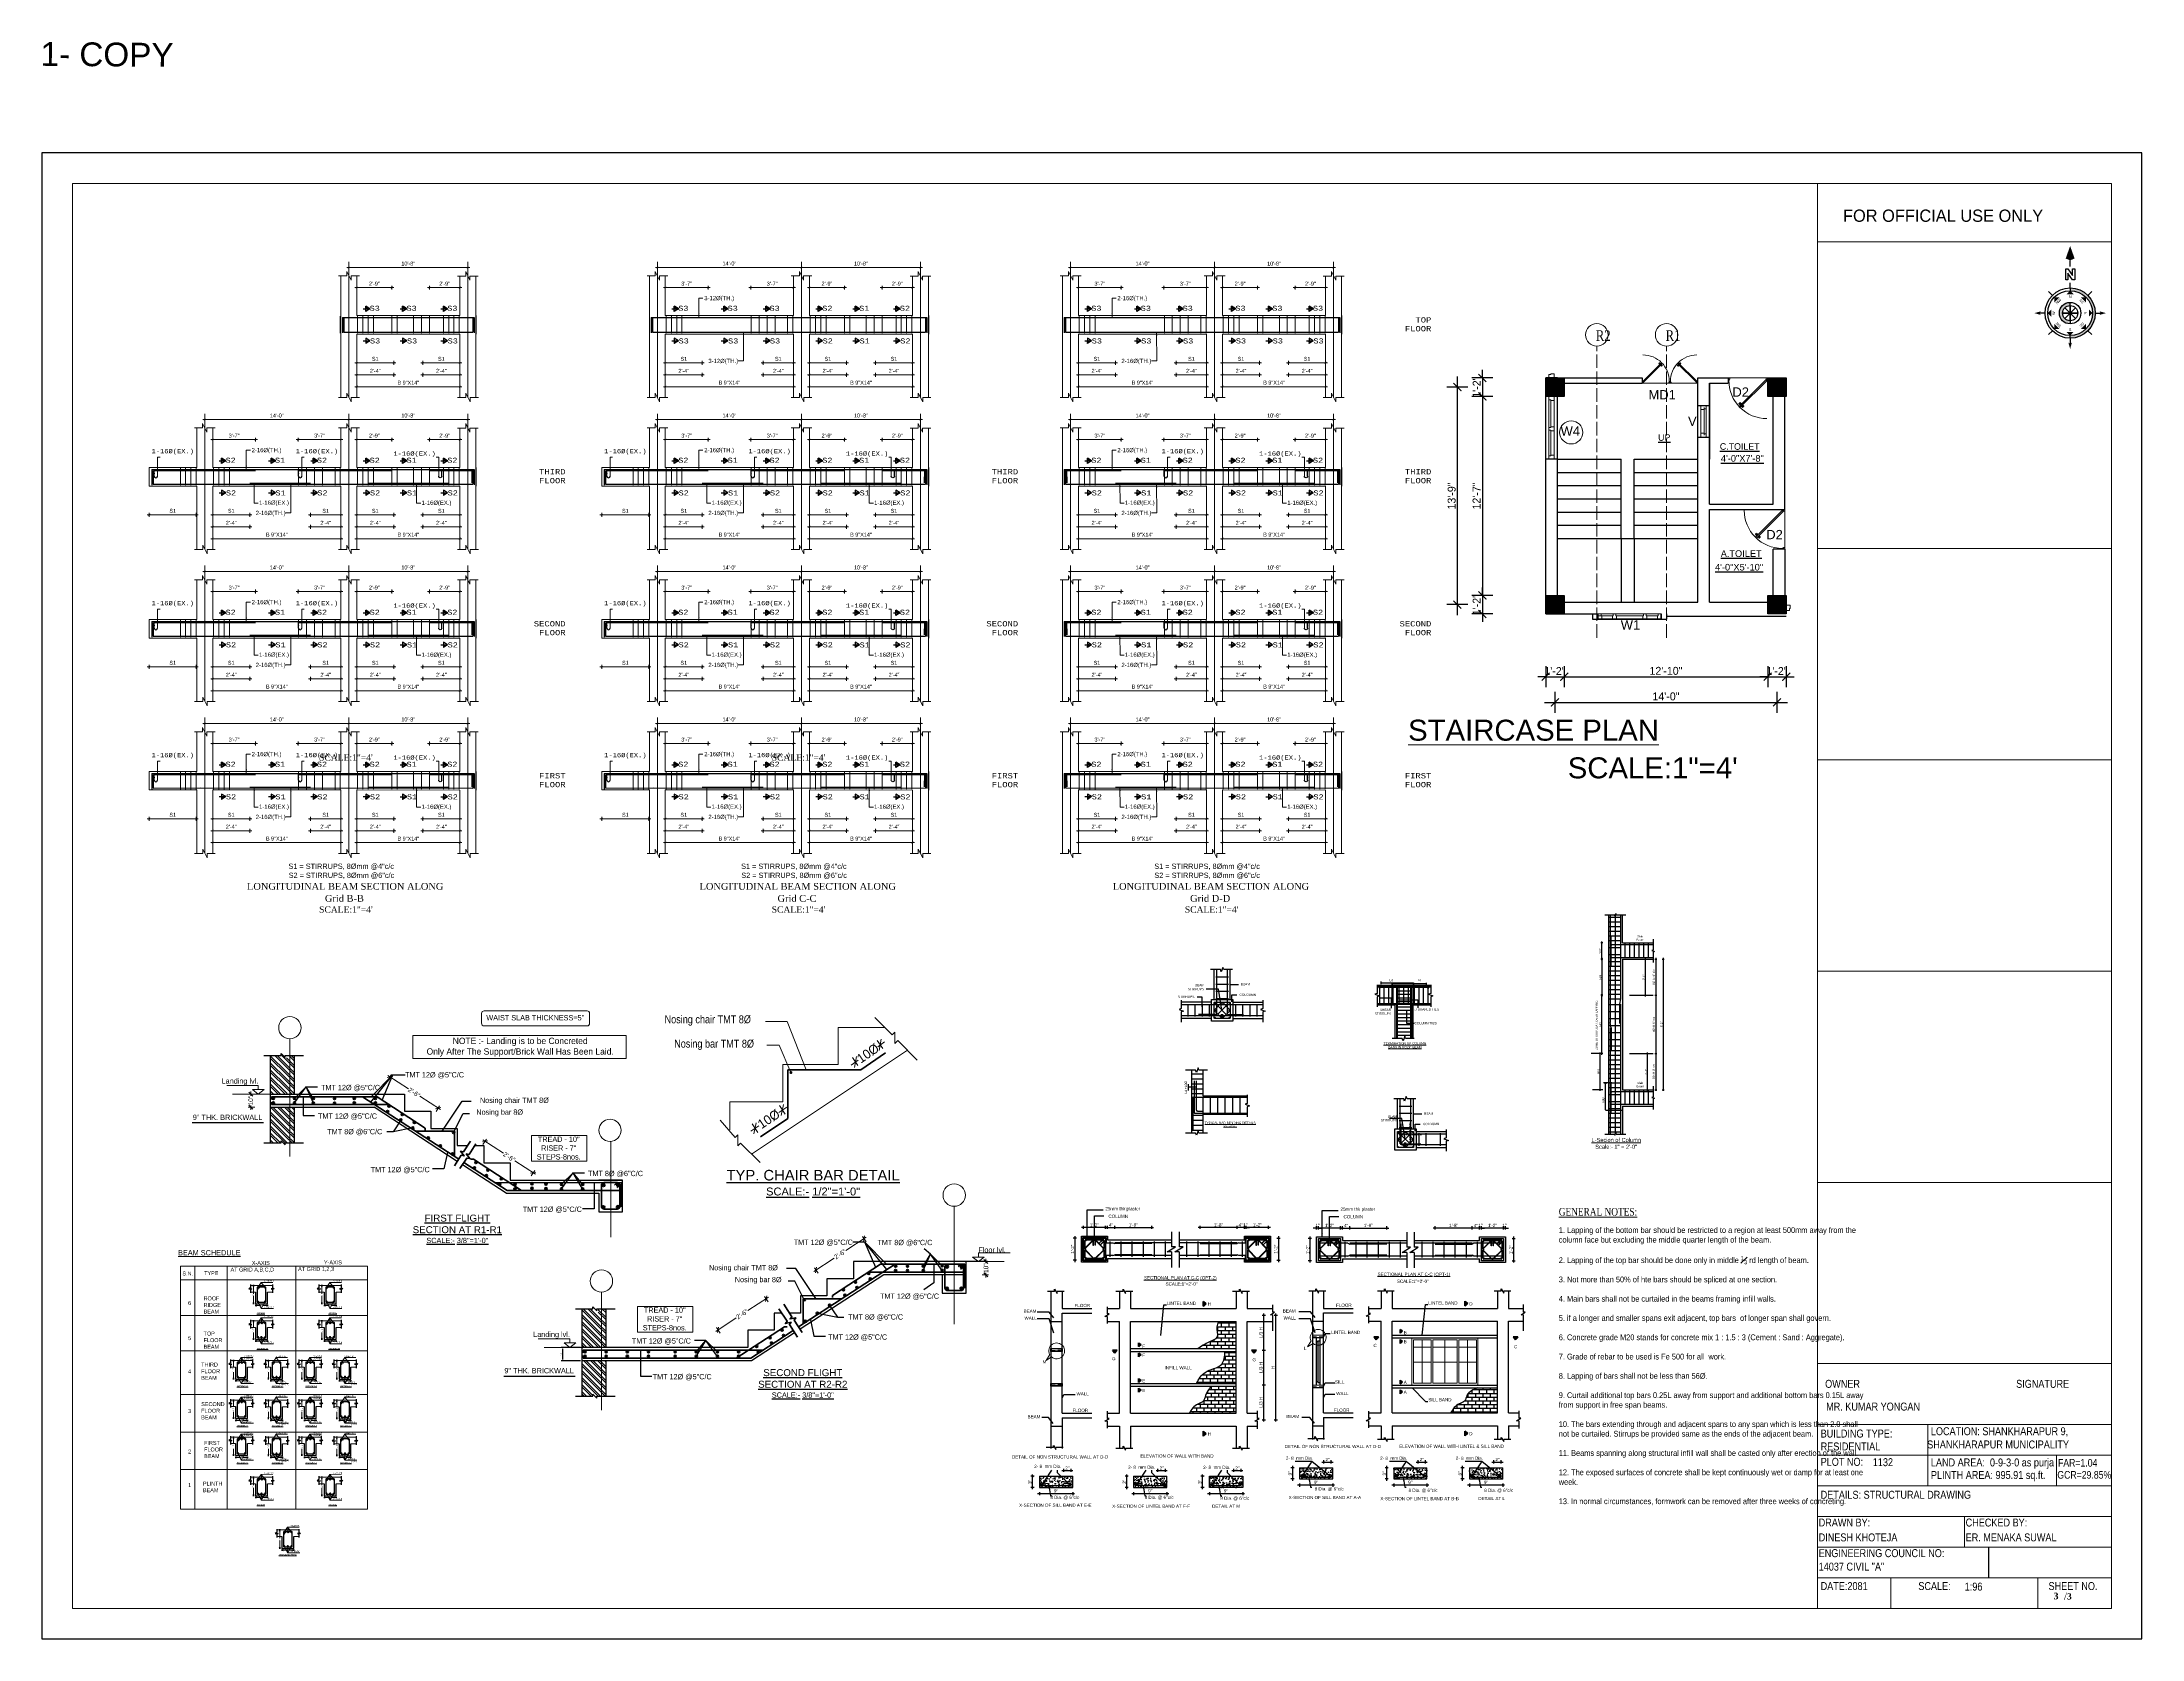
# Model space of a CAD drawing. Header units: inches. Extents: x -2812 to 9774, y -15726 to -746.
# Drawn here: x -2812 to 366, y -15726 to -13311 of the extents above; entities that cross this region are included whole.
import ezdxf
from ezdxf.enums import TextEntityAlignment as Align

# ---------------------------------------------------------------- set-up
doc = ezdxf.new("R2010")
doc.units = ezdxf.units.IN
doc.header["$LTSCALE"] = 17
doc.header["$MEASUREMENT"] = 0
for name, pattern in [('ACAD_ISO02W100', [15, 12, -3]), ('ACAD_ISO03W100', [30, 12, -18]), ('ACAD_ISO04W100', [30, 24, -3, 0, -3]), ('CENTER2', [1.125, 0.75, -0.125, 0.125, -0.125]), ('DASHED2', [0.375, 0.25, -0.125]), ('HIDDENX2', [0.75, 0.5, -0.25])]:
    doc.linetypes.add(name, pattern=pattern)
for name, color, linetype, lineweight in [('#BEAM', 2, 'Continuous', 20), ('#CENTERLINE', 252, 'ACAD_ISO04W100', 9), ('#DIMENSION', 5, 'ACAD_ISO04W100', 9), ('#HATCH', 8, 'Continuous', 13), ('#REBAR', 4, 'Continuous', 35), ('#TEXT', 3, 'Continuous', 15), ('09 CONTINUITY', 7, 'Continuous', 9), ('1', 7, 'Continuous', 25), ('15 CENTER', 113, 'CENTER2', 15), ('15 EXT BAR DIMENSION', 130, 'Continuous', 15), ('15 TEXT', 7, 'Continuous', 15), ('18 GRID TEXT', 50, 'Continuous', 18), ('20 BEAM ELEVATION', 140, 'ACAD_ISO03W100', 20), ('20 BEAM SECTION ARROW', 7, 'ACAD_ISO02W100', 20), ('20 STIRRUPS', 137, 'Continuous', 20), ('25 BOT BAR', 12, 'Continuous', 25), ('30 EXTRABAR', 6, 'Continuous', 30), ('30 RENFORCEMENT', 12, 'Continuous', 30), ('bar', 1, 'Continuous', 30), ('column', 20, 'Continuous', 15), ('door', 202, 'Continuous', 5), ('DOOR & WIN', 1, 'Continuous', 25), ('ELE1', 3, 'Continuous', 9), ('Hatch Pcc', 132, 'Continuous', 15), ('hidden line', 251, 'ACAD_ISO03W100', 20), ('landscape', 82, 'Continuous', 9), ('LIGHT', 255, 'Continuous', 5), ('Line 3', 250, 'Continuous', 18), ('MARK', 1, 'Continuous', 25), ('OUTLINE', 1, 'Continuous', 25), ('Profile ele', 4, 'Continuous', 25), ('PUERTAS', 7, 'Continuous', 9), ('Rebar', 250, 'Continuous', 30), ('reinforcement', 2, 'Continuous', 30), ('ren', 12, 'Continuous', 25), ('RINF', 4, 'Continuous', 25), ('Slab', 20, 'Continuous', 35), ('st_reinforcement', 22, 'Continuous', 30), ('st_text', 163, 'Continuous', 18), ('STIRRUPS', 4, 'Continuous', 30), ('TEXT', 231, 'Continuous', 20), ('Text 0.200', 122, 'Continuous', 20), ('Text 1', 251, 'Continuous', 20), ('WALL', 1, 'Continuous', 35), ('win', 12, 'Continuous', 13), ('WINDOW FRAME PLAN', 162, 'Continuous', 18)]:
    doc.layers.add(name, color=color, linetype=linetype, lineweight=lineweight)
for name, color, linetype in [('A-Wall', 7, 'Continuous'), ('Beam', 1, 'Continuous'), ('border', 241, 'Continuous'), ('Boundries', 240, 'Continuous'), ('break line', 142, 'Continuous'), ('concrete', 173, 'Continuous'), ('Dim', 1, 'Continuous'), ('earth hatch', 30, 'Continuous'), ('EWALL-MD', 251, 'Continuous'), ('HATCH', 253, 'Continuous'), ('st_title', 3, 'Continuous')]:
    doc.layers.add(name, color=color, linetype=linetype)
doc.styles.add('1-96', font='arial.ttf', dxfattribs={"height": 7})
doc.styles.add('ARCHITECTURE', font='stylu.ttf')
doc.styles.add('ARIAL', font='arial.ttf')
doc.styles.add('CUNEW', font='cour.ttf')
doc.styles.add('DIM', font='dutch.ttf')
doc.styles.add('DIMTEXT', font='arial.ttf', dxfattribs={"height": 6})
doc.styles.add('NL100', font='romans.shx', dxfattribs={"height": 200})
doc.styles.add('ordinary', font='ARIALN.TTF')
doc.styles.add('ramon', font='arial.ttf')
doc.styles.add('ROMANS', font='', dxfattribs={"width": 0.8, "height": 7})
doc.styles.add('TEX8', font='cour.ttf', dxfattribs={"width": 0.75})
doc.styles.get('ROMANS').set_extended_font_data('Raavi')
doc.dimstyles.new('#1_4', dxfattribs={"dimtxt": 7, "dimasz": 6, "dimexe": 4, "dimexo": 4, "dimgap": 1, "dimtad": 0, "dimdec": 0, "dimlfac": 0.5, "dimzin": 0, "dimdsep": 46, "dimlunit": 4, "dimtxsty": 'Standard', "dimblk": 'OBLIQUE', "dimcen": 6, "dimdle": 4, "dimclrd": 5, "dimclre": 5, "dimclrt": 7, "dimadec": 0, "dimazin": 0, "dimtfac": 1, "dimtdec": 0, "dimtix": 1, "dimtofl": 0, "dimtmove": 1, "dimatfit": 0, "dimfxl": 6, "dimfxlon": 1, "dimtolj": 1, "dimtzin": 0, "dimlwd": 9, "dimlwe": 9, "dimarcsym": 0})
doc.dimstyles.new('1-96', dxfattribs={"dimtxt": 7, "dimasz": 7, "dimexe": 4, "dimexo": 1, "dimgap": 2, "dimtad": 1, "dimdec": 0, "dimzin": 0, "dimdsep": 46, "dimlunit": 4, "dimtxsty": '1-96', "dimblk": 'DOTSMALL', "dimcen": 3, "dimdle": 4, "dimclrd": 256, "dimclre": 256, "dimclrt": 6, "dimadec": 0, "dimazin": 0, "dimtfac": 1, "dimtdec": 0, "dimtix": 1, "dimtofl": 0, "dimtmove": 1, "dimatfit": 3, "dimfxl": 3, "dimfxlon": 1, "dimtolj": 1, "dimtzin": 0, "dimlwd": -1, "dimlwe": -1, "dimarcsym": 0})
doc.dimstyles.new('4 times', dxfattribs={"dimtxt": 7, "dimasz": 7, "dimexe": 4, "dimexo": 1, "dimgap": 2, "dimtad": 1, "dimdec": 0, "dimlfac": 0.25, "dimzin": 0, "dimdsep": 46, "dimlunit": 4, "dimtxsty": '1-96', "dimblk": 'DOTSMALL', "dimcen": 3, "dimdle": 4, "dimclrd": 256, "dimclre": 256, "dimclrt": 6, "dimadec": 0, "dimazin": 0, "dimtfac": 1, "dimtdec": 0, "dimtix": 1, "dimtofl": 0, "dimtmove": 1, "dimatfit": 3, "dimfxl": 3, "dimfxlon": 1, "dimtolj": 1, "dimtzin": 0, "dimlwd": -1, "dimlwe": -1, "dimarcsym": 0})
doc.dimstyles.new('8 SCALE', dxfattribs={"dimscale": 0, "dimtxt": 6, "dimasz": 6, "dimexe": 8, "dimexo": 8, "dimgap": 1.25, "dimtad": 1, "dimdec": 0, "dimzin": 3, "dimdsep": 46, "dimlunit": 4, "dimtxsty": 'ARCHITECTURE', "dimblk": 'ARCHTICK', "dimcen": 8, "dimdle": 8, "dimclrd": 5, "dimclre": 5, "dimclrt": 7, "dimadec": 0, "dimazin": 0, "dimtfac": 0.75, "dimtdec": 0, "dimtix": 1, "dimtmove": 2, "dimatfit": 3, "dimldrblk": 'ARCHTICK', "dimfxl": 8, "dimfxlon": 1, "dimtolj": 1, "dimtzin": 0, "dimlwd": -1, "dimlwe": -1, "dimarcsym": 0})
doc.dimstyles.new('96', dxfattribs={"dimscale": 8, "dimtxt": 1.2, "dimasz": 0.5, "dimexe": 0.5, "dimexo": 0.5, "dimgap": 0.5, "dimtad": 1, "dimdec": 0, "dimzin": 11, "dimdsep": 46, "dimlunit": 4, "dimtxsty": 'ordinary', "dimblk": 'OBLIQUE', "dimcen": 0.09, "dimclrt": 7, "dimadec": 1, "dimazin": 0, "dimtfac": 1, "dimtdec": 0, "dimtix": 1, "dimtmove": 2, "dimatfit": 3, "dimldrblk": 'leader', "dimfxl": 0.5, "dimfxlon": 1, "dimtolj": 1, "dimtzin": 0, "dimarcsym": 0})
doc.dimstyles.new('D-1', dxfattribs={"dimtxt": 1.25, "dimasz": 1, "dimexe": 1, "dimexo": 1, "dimgap": 0.5, "dimtad": 1, "dimdec": 1, "dimzin": 3, "dimdsep": 46, "dimlunit": 4, "dimtxsty": 'ROMANS', "dimblk": 'ARCHTICK', "dimcen": 0.09, "dimdle": 1, "dimclrd": 256, "dimclre": 256, "dimclrt": 256, "dimadec": 0, "dimazin": 0, "dimtfac": 1, "dimtdec": 1, "dimtix": 1, "dimtmove": 1, "dimatfit": 3, "dimldrblk": 'Lea', "dimfxl": 6, "dimfxlon": 1, "dimtolj": 1, "dimtzin": 0, "dimarcsym": 0})
doc.dimstyles.new('D-2', dxfattribs={"dimtxt": 3, "dimasz": 2, "dimexe": 2, "dimexo": 2, "dimgap": 1, "dimtad": 1, "dimdec": 0, "dimzin": 3, "dimdsep": 46, "dimlunit": 4, "dimtxsty": 'ROMANS', "dimcen": 0.09, "dimclrd": 256, "dimclre": 256, "dimclrt": 256, "dimadec": 0, "dimazin": 0, "dimtfac": 1, "dimtdec": 0, "dimtix": 1, "dimtmove": 1, "dimatfit": 3, "dimfxl": 1, "dimtolj": 1, "dimtzin": 0, "dimarcsym": 0})
doc.dimstyles.new('Dim 2', dxfattribs={"dimtxt": 4, "dimasz": 3, "dimexe": 2, "dimexo": 2, "dimgap": 0.09, "dimtad": 0, "dimdec": 0, "dimzin": 0, "dimdsep": 46, "dimlunit": 3, "dimtxsty": 'Standard', "dimcen": 0.09, "dimclrd": 256, "dimclre": 256, "dimclrt": 3, "dimadec": 0, "dimazin": 0, "dimtfac": 1, "dimtdec": 0, "dimtofl": 0, "dimtmove": 0, "dimatfit": 3, "dimfxl": 2, "dimfxlon": 1, "dimtolj": 1, "dimtzin": 0, "dimlwd": 5, "dimarcsym": 0})
doc.dimstyles.new('Extra Dim 2 small', dxfattribs={"dimtxt": 1, "dimasz": 1, "dimexe": 0.5, "dimexo": 0.5, "dimgap": 0.09, "dimtad": 0, "dimdec": 0, "dimzin": 0, "dimdsep": 46, "dimlunit": 3, "dimtxsty": 'Standard', "dimblk": 'OPEN30', "dimcen": 0.09, "dimclrd": 256, "dimclre": 256, "dimclrt": 3, "dimadec": 0, "dimazin": 0, "dimtfac": 1, "dimtdec": 0, "dimtofl": 0, "dimtmove": 2, "dimatfit": 3, "dimldrblk": 'OPEN30', "dimfxl": 0.5, "dimfxlon": 1, "dimtolj": 1, "dimtzin": 0, "dimlwd": 5, "dimarcsym": 0})
doc.dimstyles.new('SUREN 1', dxfattribs={"dimtxt": 0.75, "dimasz": 6, "dimexe": 1.5, "dimexo": 1.5, "dimgap": 1, "dimtad": 1, "dimdec": 1, "dimzin": 3, "dimdsep": 46, "dimlunit": 4, "dimtxsty": 'TEX8', "dimblk": 'ARCHTICK', "dimcen": 0.09375, "dimclrd": 1, "dimclre": 1, "dimclrt": 256, "dimadec": 0, "dimazin": 0, "dimtfac": 0.75, "dimtdec": 1, "dimtmove": 1, "dimatfit": 3, "dimfxl": 1, "dimtolj": 1, "dimtzin": 0, "dimlwd": 9, "dimlwe": 9, "dimarcsym": 0})
doc.dimstyles.new('SUREN 4', dxfattribs={"dimtxt": 4, "dimasz": 3, "dimexe": 3, "dimexo": 0, "dimgap": 3, "dimtad": 1, "dimdec": 0, "dimzin": 3, "dimdsep": 46, "dimlunit": 4, "dimtxsty": 'ordinary', "dimblk": 'ARCHTICK', "dimcen": 8, "dimdle": 3, "dimclrd": 1, "dimclre": 5, "dimclrt": 256, "dimadec": 3, "dimazin": 0, "dimtfac": 1, "dimtdec": 0, "dimtmove": 1, "dimatfit": 3, "dimfxl": 3, "dimfxlon": 1, "dimfrac": 1, "dimtolj": 1, "dimtzin": 0, "dimlwd": 5, "dimlwe": 5, "dimarcsym": 0})
pattern_1 = [(320, (-14179.545, 4152.689), (-1.255043, -14.345204), [1.5, -16.5]), (265, (-14179.545, 4152.689), (15.043843, 2.775027), [1.2, -13.2]), (10.4514, (-14179.65, 4151.493), (13.788791, -11.570188), [1.274804, -14.022842]), (316.1842, (-14175.545, 4152.689), (-3.31038, -21.34482), [2.25, -24.75]), (6.6356, (-14175.82, 4150.91), (19.482357, -18.693254), [1.912206, -21.03426]), (261.1842, (-14175.545, 4152.689), (19.482372, -18.69324), [1.8, -19.8]), (291, (-14176.545, 4150.689), (-8.052378, -11.938141), [1.5, -16.5]), (236, (-14176.545, 4150.689), (14.503001, -4.866307), [1.2, -13.2]), (341.4514, (-14177.216, 4149.694), (6.45061, -16.804453), [1.274804, -14.022842]), (307.5, (-14179.545, 4152.6887), (6.657877, -0.2431971), [0, -13.04, 0, -13.4, 0, -13.25]), (277.5, (-14179.545, 4152.689), (7.8882342, -5.2613907), [0, -7.64, 0, -12.74, 0, -5.05]), (237.5, (-14179.545, 4157.149), (-0.4510974, -10.6764487), [0, -5, 0, -15.6, 0, -20.7]), (227.5, (-14179.545, 4159.149), (2.0020996, -11.6637234), [0, -6.5, 0, -10.36, 0, -14.7])]
pattern_2 = [(0, (-14666.906, 4859.795), (0, 8), []), (90, (-14666.906, 4859.795), (-8, 8), [8, -8])]
pattern_3 = [(320, (-14741.764, 4907.339), (-1.255043, -14.345204), [1.5, -16.5]), (265, (-14741.764, 4907.339), (15.043843, 2.775027), [1.2, -13.2]), (10.4514, (-14741.869, 4906.143), (13.788791, -11.570188), [1.274804, -14.022842]), (316.1842, (-14737.764, 4907.339), (-3.31038, -21.34482), [2.25, -24.75]), (6.6356, (-14738.04, 4905.56), (19.482357, -18.693254), [1.912206, -21.03426]), (261.1842, (-14737.764, 4907.339), (19.482372, -18.69324), [1.8, -19.8]), (291, (-14738.764, 4905.339), (-8.052378, -11.938141), [1.5, -16.5]), (236, (-14738.764, 4905.339), (14.503001, -4.866307), [1.2, -13.2]), (341.4514, (-14739.435, 4904.344), (6.45061, -16.804453), [1.274804, -14.022842]), (307.5, (-14741.7643, 4907.339), (6.657877, -0.2431971), [0, -13.04, 0, -13.4, 0, -13.25]), (277.5, (-14741.764, 4907.339), (7.8882342, -5.2613907), [0, -7.64, 0, -12.74, 0, -5.05]), (237.5, (-14741.764, 4911.799), (-0.4510974, -10.6764487), [0, -5, 0, -15.6, 0, -20.7]), (227.5, (-14741.764, 4913.799), (2.0020996, -11.6637234), [0, -6.5, 0, -10.36, 0, -14.7])]
pattern_4 = [(315, (62886.549, -57710.6296), (5.303301, 5.303301), []), (315, (62886.549, -57714.165), (5.303301, 5.303301), [])]
pattern_5 = [(315, (20885.133, -56729.79), (5.3033009, 5.3033009), []), (315, (20885.133, -56733.326), (5.3033009, 5.3033009), [])]

# ---------------------------------------------------------------- blocks, each defined once
blk = doc.blocks.new('_DotSmall')
at = {"color": 0, "const_width": 0.5}
blk.add_lwpolyline([(-0.0625, 0, 1), (0.0625, 0, 1)], format="xyb", close=True, dxfattribs=at)
blk = doc.blocks.new('YJTJ')
at = {"layer": 'border'}
for p, q in [((41505.8, -7233), (41505.8, -7423.1)), ((41539.4, -7233), (41539.4, -7310.3)), ((41539.4, -7310.3), (41674.2, -7310.3)), ((41539.4, -7366.3), (41539.4, -7423.1)), ((41539.4, -7366.3), (41674.2, -7366.3))]:
    blk.add_line(p, q, dxfattribs=at)
at = {"layer": 'break line', "linetype": 'Continuous'}
for points in [[(41553.5, -7233), (41527.6, -7233), (41525.1, -7226.2), (41520.1, -7239.8), (41517.6, -7233), (41487.2, -7233)], [(41674.2, -7307.4), (41674.2, -7333.4), (41667.4, -7335.9), (41681.1, -7340.8), (41674.2, -7343.3), (41674.2, -7373.7)], [(41553.5, -7423.1), (41527.6, -7423.1), (41525.1, -7416.3), (41520.1, -7430), (41517.6, -7423.1), (41487.2, -7423.1)]]:
    blk.add_lwpolyline(points, dxfattribs=at)
at = {"layer": 'Dim'}
for p, q in [((41495.1, -7275.2), (41495.1, -7294.1)), ((41520.9, -7284.7), (41495.1, -7284.7))]:
    blk.add_line(p, q, dxfattribs=at)
blk.add_lwpolyline([(41539.4, -7357.5), (41524.6, -7357.5, -0.414214), (41520.9, -7353.8), (41520.9, -7265.5)], format="xyb", dxfattribs=at)
for points in [[(41515.3, -7283.8), (41520.9, -7284.7), (41515.3, -7285.7)], [(41520, -7271.2), (41520.9, -7265.5), (41521.9, -7271.1)], [(41531.6, -7356.2), (41539.4, -7357.5), (41531.6, -7358.8)]]:
    blk.add_solid(points, dxfattribs=at)
at = {"layer": 'Rebar'}
for p, q in [((41513.3, -7265.5), (41513.3, -7361.7)), ((41509.6, -7315), (41509.6, -7414.9)), ((41510.5, -7314.1), (41674.2, -7314.1)), ((41514.2, -7362.6), (41674.2, -7362.6))]:
    blk.add_line(p, q, dxfattribs=at)
for centre, start, end in [((41510.5, -7315), 90, 180), ((41514.2, -7361.7), 180, 270)]:
    blk.add_arc(centre, 0.933, start, end, dxfattribs=at)
at = {"layer": 'STIRRUPS'}
for p, q in [((41539.4, -7245.1), (41505.8, -7245.1)), ((41539.4, -7260.1), (41505.8, -7260.1)), ((41539.4, -7275), (41505.8, -7275)), ((41539.4, -7289.9), (41505.8, -7289.9)), ((41539.4, -7304.9), (41505.8, -7304.9)), ((41539.4, -7370.2), (41505.8, -7370.2)), ((41539.4, -7314.1), (41539.4, -7362.6)), ((41561.8, -7314.1), (41561.8, -7362.6)), ((41584.2, -7314.1), (41584.2, -7362.6)), ((41606.6, -7314.1), (41606.6, -7362.6)), ((41629, -7314.1), (41629, -7362.6)), ((41651.4, -7314.1), (41651.4, -7362.6)), ((41539.4, -7385.1), (41505.8, -7385.1)), ((41539.4, -7400), (41505.8, -7400)), ((41539.4, -7415), (41505.8, -7415))]:
    blk.add_line(p, q, dxfattribs=at)
at = {"layer": 'TEXT', "insert": (41484.8, -7303.5), "char_height": 7, "attachment_point": 1, "rotation": 90, "style": '1-96'}
blk.add_mtext('Ld +10%%c', dxfattribs=at)
at = {"layer": 'TEXT', "ltscale": 0.5, "insert": (41622.5, -7389), "char_height": 7, "attachment_point": 2, "style": '1-96'}
blk.add_mtext('{\\LTYPICAL BAR BENDING DETAILS\\P\\H0.5714x;NOT TO SCALE}', dxfattribs=at)
blk = doc.blocks.new('*D302')
at = {"layer": 'Defpoints', "color": 0, "transparency": 16777216}
for p in [(112.1, 655.9), (112.1, 207.9), (259.7, 207.9)]:
    blk.add_point(p, dxfattribs=at)
at = {"layer": 'Dim', "transparency": 16777216}
for p, q in [((256.7, 655.9), (263.7, 655.9)), ((259.7, 659.9), (259.7, 203.9)), ((256.7, 207.9), (263.7, 207.9))]:
    blk.add_line(p, q, dxfattribs=at)
at = {"layer": 'Dim', "transparency": 16777216, "xscale": 7, "yscale": 7, "zscale": 7}
for p, rotation in [((259.7, 655.9), 90), ((259.7, 207.9), 270)]:
    blk.add_blockref('_DotSmall', p, dxfattribs=dict(at, rotation=rotation))
at = {"layer": 'Dim', "color": 6, "transparency": 16777216, "insert": (254.1, 431.9), "char_height": 7, "attachment_point": 5, "rotation": 90, "style": '1-96'}
blk.add_mtext('\\A1;8\'-2"', dxfattribs=at)
blk = doc.blocks.new('*D303')
at = {"layer": 'Defpoints', "color": 0, "transparency": 16777216}
for p in [(119.9, 655.9), (119.9, 531.9), (234.4, 531.9)]:
    blk.add_point(p, dxfattribs=at)
at = {"layer": 'Dim', "transparency": 16777216}
for p, q in [((231.4, 655.9), (238.4, 655.9)), ((234.4, 659.9), (234.4, 527.9)), ((231.4, 531.9), (238.4, 531.9))]:
    blk.add_line(p, q, dxfattribs=at)
at = {"layer": 'Dim', "transparency": 16777216, "xscale": 7, "yscale": 7, "zscale": 7}
for p, rotation in [((234.4, 655.9), 90), ((234.4, 531.9), 270)]:
    blk.add_blockref('_DotSmall', p, dxfattribs=dict(at, rotation=rotation))
at = {"layer": 'Dim', "color": 6, "transparency": 16777216, "insert": (227.8, 593.9), "char_height": 7, "attachment_point": 5, "rotation": 90, "style": '1-96'}
blk.add_mtext('\\A1;8%%C @ 4" c/c', dxfattribs=at)
blk = doc.blocks.new('*D304')
at = {"layer": 'Defpoints', "color": 0, "transparency": 16777216}
for p in [(119.9, 531.9), (119.9, 331.9), (234.4, 331.9)]:
    blk.add_point(p, dxfattribs=at)
at = {"layer": 'Dim', "transparency": 16777216}
for p, q in [((231.4, 531.9), (238.4, 531.9)), ((234.4, 535.9), (234.4, 327.9)), ((231.4, 331.9), (238.4, 331.9))]:
    blk.add_line(p, q, dxfattribs=at)
at = {"layer": 'Dim', "transparency": 16777216, "xscale": 7, "yscale": 7, "zscale": 7}
for p, rotation in [((234.4, 531.9), 90), ((234.4, 331.9), 270)]:
    blk.add_blockref('_DotSmall', p, dxfattribs=dict(at, rotation=rotation))
at = {"layer": 'Dim', "color": 6, "transparency": 16777216, "insert": (227.8, 431.9), "char_height": 7, "attachment_point": 5, "rotation": 90, "style": '1-96'}
blk.add_mtext('\\A1;8%%C @ 6" c/c', dxfattribs=at)
blk = doc.blocks.new('*D305')
at = {"layer": 'Defpoints', "color": 0, "transparency": 16777216}
for p in [(119.9, 331.9), (119.9, 207.9), (234.4, 207.9)]:
    blk.add_point(p, dxfattribs=at)
at = {"layer": 'Dim', "transparency": 16777216}
for p, q in [((231.4, 331.9), (238.4, 331.9)), ((234.4, 335.9), (234.4, 203.9)), ((231.4, 207.9), (238.4, 207.9))]:
    blk.add_line(p, q, dxfattribs=at)
at = {"layer": 'Dim', "transparency": 16777216, "xscale": 7, "yscale": 7, "zscale": 7}
for p, rotation in [((234.4, 331.9), 90), ((234.4, 207.9), 270)]:
    blk.add_blockref('_DotSmall', p, dxfattribs=dict(at, rotation=rotation))
at = {"layer": 'Dim', "color": 6, "transparency": 16777216, "insert": (227.8, 269.9), "char_height": 7, "attachment_point": 5, "rotation": 90, "style": '1-96'}
blk.add_mtext('\\A1;8%%C @ 4" c/c', dxfattribs=at)
blk = doc.blocks.new('*D306')
at = {"layer": 'Defpoints', "color": 0, "transparency": 16777216}
for p in [(119.9, 655.9), (119.9, 531.9), (198.6, 531.9)]:
    blk.add_point(p, dxfattribs=at)
at = {"layer": 'Dim', "transparency": 16777216}
for p, q in [((195.6, 655.9), (202.6, 655.9)), ((198.6, 659.9), (198.6, 527.9)), ((195.6, 531.9), (202.6, 531.9))]:
    blk.add_line(p, q, dxfattribs=at)
at = {"layer": 'Dim', "transparency": 16777216, "xscale": 7, "yscale": 7, "zscale": 7}
for p, rotation in [((198.6, 655.9), 90), ((198.6, 531.9), 270)]:
    blk.add_blockref('_DotSmall', p, dxfattribs=dict(at, rotation=rotation))
at = {"layer": 'Dim', "color": 6, "transparency": 16777216, "insert": (193.1, 593.9), "char_height": 7, "attachment_point": 5, "rotation": 90, "style": '1-96'}
blk.add_mtext('\\A1;2\'-1"', dxfattribs=at)
blk = doc.blocks.new('*D307')
at = {"layer": 'Defpoints', "color": 0, "transparency": 16777216}
for p in [(119.9, 331.9), (206.2, 331.9), (119.9, 207.9)]:
    blk.add_point(p, dxfattribs=at)
at = {"layer": 'Dim', "transparency": 16777216}
for p, q in [((203.2, 331.9), (210.2, 331.9)), ((206.2, 203.9), (206.2, 335.9)), ((203.2, 207.9), (210.2, 207.9))]:
    blk.add_line(p, q, dxfattribs=at)
at = {"layer": 'Dim', "transparency": 16777216, "xscale": 7, "yscale": 7, "zscale": 7}
for p, rotation in [((206.2, 331.9), 90), ((206.2, 207.9), 270)]:
    blk.add_blockref('_DotSmall', p, dxfattribs=dict(at, rotation=rotation))
at = {"layer": 'Dim', "color": 6, "transparency": 16777216, "insert": (200.7, 269.9), "char_height": 7, "attachment_point": 5, "rotation": 90, "style": '1-96'}
blk.add_mtext('\\A1;2\'-1"', dxfattribs=at)
blk = doc.blocks.new('*D274')
at = {"layer": 'Defpoints', "color": 0, "transparency": 16777216}
for p in [(21553.5, 7057), (21531.4, 6933), (21553.5, 6933)]:
    blk.add_point(p, dxfattribs=at)
at = {"layer": 'Dim', "transparency": 16777216}
for p, q in [((21534.4, 7057), (21527.4, 7057)), ((21531.4, 7061), (21531.4, 6929)), ((21534.4, 6933), (21527.4, 6933))]:
    blk.add_line(p, q, dxfattribs=at)
at = {"layer": 'Dim', "transparency": 16777216, "xscale": 7, "yscale": 7, "zscale": 7}
for p, rotation in [((21531.4, 7057), 90), ((21531.4, 6933), 270)]:
    blk.add_blockref('_DotSmall', p, dxfattribs=dict(at, rotation=rotation))
at = {"layer": 'Dim', "color": 6, "transparency": 16777216, "insert": (21525.8, 6995), "char_height": 7, "attachment_point": 5, "rotation": 90, "style": '1-96'}
blk.add_mtext('\\A1;H/4', dxfattribs=at)
blk = doc.blocks.new('*D275')
at = {"layer": 'Defpoints', "color": 0, "transparency": 16777216}
for p in [(21546.4, 6733), (21524.3, 6609), (21553.5, 6609)]:
    blk.add_point(p, dxfattribs=at)
at = {"layer": 'Dim', "transparency": 16777216}
for p, q in [((21527.3, 6733), (21520.3, 6733)), ((21524.3, 6737), (21524.3, 6605)), ((21527.3, 6609), (21520.3, 6609))]:
    blk.add_line(p, q, dxfattribs=at)
at = {"layer": 'Dim', "transparency": 16777216, "xscale": 7, "yscale": 7, "zscale": 7}
for p, rotation in [((21524.3, 6733), 90), ((21524.3, 6609), 270)]:
    blk.add_blockref('_DotSmall', p, dxfattribs=dict(at, rotation=rotation))
at = {"layer": 'Dim', "color": 6, "transparency": 16777216, "insert": (21518.7, 6671), "char_height": 7, "attachment_point": 5, "rotation": 90, "style": '1-96'}
blk.add_mtext('\\A1;H/4', dxfattribs=at)
blk = doc.blocks.new('*D309')
at = {"layer": 'Defpoints', "color": 0, "transparency": 16777216}
for p in [(49.8, 531.9), (59.9, 531.9), (59.9, 331.9)]:
    blk.add_point(p, dxfattribs=at)
at = {"layer": 'Dim', "transparency": 16777216}
for p, q in [((52.8, 531.9), (45.8, 531.9)), ((49.8, 327.9), (49.8, 535.9)), ((52.8, 331.9), (45.8, 331.9))]:
    blk.add_line(p, q, dxfattribs=at)
at = {"layer": 'Dim', "transparency": 16777216, "xscale": 7, "yscale": 7, "zscale": 7}
for p, rotation in [((49.8, 531.9), 90), ((49.8, 331.9), 270)]:
    blk.add_blockref('_DotSmall', p, dxfattribs=dict(at, rotation=rotation))
at = {"layer": 'Dim', "color": 6, "transparency": 16777216, "insert": (44.2, 431.9), "char_height": 7, "attachment_point": 5, "rotation": 90, "style": '1-96'}
blk.add_mtext('\\A1;H/2', dxfattribs=at)
blk = doc.blocks.new('*D308')
at = {"layer": 'Defpoints', "color": 0, "transparency": 16777216}
for p in [(49.8, 711.9), (71.9, 711.9), (71.9, 655.9)]:
    blk.add_point(p, dxfattribs=at)
at = {"layer": 'Dim', "transparency": 16777216}
for p, q in [((52.8, 711.9), (45.8, 711.9)), ((52.8, 655.9), (45.8, 655.9)), ((49.8, 651.9), (49.8, 715.9))]:
    blk.add_line(p, q, dxfattribs=at)
at = {"layer": 'Dim', "transparency": 16777216, "xscale": 7, "yscale": 7, "zscale": 7}
for p, rotation in [((49.8, 711.9), 90), ((49.8, 655.9), 270)]:
    blk.add_blockref('_DotSmall', p, dxfattribs=dict(at, rotation=rotation))
at = {"layer": 'Dim', "color": 6, "transparency": 16777216, "insert": (44.3, 683.9), "char_height": 7, "attachment_point": 5, "rotation": 90, "style": '1-96'}
blk.add_mtext('\\A1;1\'-2"', dxfattribs=at)
blk = doc.blocks.new('TRI')
at = {"layer": 'break line'}
blk.add_hatch(color=256, dxfattribs=at).paths.add_polyline_path([(34, 0), (16, 19), (0, 0)])
at = {"layer": 'break line', "linetype": 'DASHED2'}
blk.add_line((0, 0), (34, 0), dxfattribs=at)
at = {"layer": 'break line'}
for points in [[(16, 19), (0, 0)], [(16, 19), (34, 0)]]:
    blk.add_lwpolyline(points, dxfattribs=at)
blk = doc.blocks.new('*D2753')
at = {"layer": 'Defpoints', "color": 0, "transparency": 16777216}
for p in [(625.7, 65.9), (697.7, 65.9), (697.7, 52.9)]:
    blk.add_point(p, dxfattribs=at)
at = {"layer": 'Dim', "transparency": 16777216}
for p, q in [((621.7, 52.9), (701.7, 52.9)), ((625.7, 55.9), (625.7, 48.9)), ((697.7, 55.9), (697.7, 48.9))]:
    blk.add_line(p, q, dxfattribs=at)
at = {"layer": 'Dim', "transparency": 16777216, "xscale": 7, "yscale": 7, "zscale": 7, "rotation": 180}
blk.add_blockref('_DotSmall', (625.7, 52.9), dxfattribs=at)
at = {"layer": 'Dim', "transparency": 16777216, "xscale": 7, "yscale": 7, "zscale": 7}
blk.add_blockref('_DotSmall', (697.7, 52.9), dxfattribs=at)
at = {"layer": 'Dim', "color": 6, "transparency": 16777216, "insert": (661.7, 58.5), "char_height": 7, "attachment_point": 5, "style": '1-96'}
blk.add_mtext("\\A1;9''", dxfattribs=at)
blk = doc.blocks.new('*D2754')
at = {"layer": 'Defpoints', "color": 0, "transparency": 16777216}
for p in [(611.1, 89.9), (625.7, 89.9), (625.7, 65.9)]:
    blk.add_point(p, dxfattribs=at)
at = {"layer": 'Dim', "transparency": 16777216}
for p, q in [((611.1, 61.9), (611.1, 93.9)), ((614.1, 89.9), (607.1, 89.9)), ((614.1, 65.9), (607.1, 65.9))]:
    blk.add_line(p, q, dxfattribs=at)
at = {"layer": 'Dim', "transparency": 16777216, "xscale": 7, "yscale": 7, "zscale": 7}
for p, rotation in [((611.1, 89.9), 90), ((611.1, 65.9), 270)]:
    blk.add_blockref('_DotSmall', p, dxfattribs=dict(at, rotation=rotation))
at = {"layer": 'Dim', "color": 6, "transparency": 16777216, "insert": (605.5, 77.9), "char_height": 7, "attachment_point": 5, "rotation": 90, "style": '1-96'}
blk.add_mtext("\\A1;3''", dxfattribs=at)
blk = doc.blocks.new('*D2755')
at = {"layer": 'Defpoints', "color": 0, "transparency": 16777216}
for p in [(694.4, 102.3), (678.4, 89.9), (694.4, 89.9)]:
    blk.add_point(p, dxfattribs=at)
at = {"layer": 'Dim', "transparency": 16777216}
for p, q in [((674.4, 102.3), (698.4, 102.3)), ((678.4, 99.3), (678.4, 106.3)), ((694.4, 99.3), (694.4, 106.3))]:
    blk.add_line(p, q, dxfattribs=at)
at = {"layer": 'Dim', "transparency": 16777216, "xscale": 7, "yscale": 7, "zscale": 7, "rotation": 180}
blk.add_blockref('_DotSmall', (678.4, 102.3), dxfattribs=at)
at = {"layer": 'Dim', "transparency": 16777216, "xscale": 7, "yscale": 7, "zscale": 7}
blk.add_blockref('_DotSmall', (694.4, 102.3), dxfattribs=at)
at = {"layer": 'Dim', "color": 6, "transparency": 16777216, "insert": (686.4, 107.8), "char_height": 7, "attachment_point": 5, "style": '1-96'}
blk.add_mtext('\\A1;2"', dxfattribs=at)
blk = doc.blocks.new('*D2756')
at = {"layer": 'Defpoints', "color": 0, "transparency": 16777216}
for p in [(829.5, 65.9), (901.5, 65.9), (901.5, 52.9)]:
    blk.add_point(p, dxfattribs=at)
at = {"layer": 'Dim', "transparency": 16777216}
for p, q in [((825.5, 52.9), (905.5, 52.9)), ((829.5, 55.9), (829.5, 48.9)), ((901.5, 55.9), (901.5, 48.9))]:
    blk.add_line(p, q, dxfattribs=at)
at = {"layer": 'Dim', "transparency": 16777216, "xscale": 7, "yscale": 7, "zscale": 7, "rotation": 180}
blk.add_blockref('_DotSmall', (829.5, 52.9), dxfattribs=at)
at = {"layer": 'Dim', "transparency": 16777216, "xscale": 7, "yscale": 7, "zscale": 7}
blk.add_blockref('_DotSmall', (901.5, 52.9), dxfattribs=at)
at = {"layer": 'Dim', "color": 6, "transparency": 16777216, "insert": (865.5, 58.5), "char_height": 7, "attachment_point": 5, "style": '1-96'}
blk.add_mtext("\\A1;9''", dxfattribs=at)
blk = doc.blocks.new('*D2757')
at = {"layer": 'Defpoints', "color": 0, "transparency": 16777216}
for p in [(814.9, 89.9), (829.5, 89.9), (829.5, 65.9)]:
    blk.add_point(p, dxfattribs=at)
at = {"layer": 'Dim', "transparency": 16777216}
for p, q in [((814.9, 61.9), (814.9, 93.9)), ((817.9, 89.9), (810.9, 89.9)), ((817.9, 65.9), (810.9, 65.9))]:
    blk.add_line(p, q, dxfattribs=at)
at = {"layer": 'Dim', "transparency": 16777216, "xscale": 7, "yscale": 7, "zscale": 7}
for p, rotation in [((814.9, 89.9), 90), ((814.9, 65.9), 270)]:
    blk.add_blockref('_DotSmall', p, dxfattribs=dict(at, rotation=rotation))
at = {"layer": 'Dim', "color": 6, "transparency": 16777216, "insert": (809.3, 77.9), "char_height": 7, "attachment_point": 5, "rotation": 90, "style": '1-96'}
blk.add_mtext("\\A1;3''", dxfattribs=at)
blk = doc.blocks.new('*D2758')
at = {"layer": 'Defpoints', "color": 0, "transparency": 16777216}
for p in [(898.2, 102.3), (882.2, 89.9), (898.2, 89.9)]:
    blk.add_point(p, dxfattribs=at)
at = {"layer": 'Dim', "transparency": 16777216}
for p, q in [((878.2, 102.3), (902.2, 102.3)), ((882.2, 99.3), (882.2, 106.3)), ((898.2, 99.3), (898.2, 106.3))]:
    blk.add_line(p, q, dxfattribs=at)
at = {"layer": 'Dim', "transparency": 16777216, "xscale": 7, "yscale": 7, "zscale": 7, "rotation": 180}
blk.add_blockref('_DotSmall', (882.2, 102.3), dxfattribs=at)
at = {"layer": 'Dim', "transparency": 16777216, "xscale": 7, "yscale": 7, "zscale": 7}
blk.add_blockref('_DotSmall', (898.2, 102.3), dxfattribs=at)
at = {"layer": 'Dim', "color": 6, "transparency": 16777216, "insert": (890.2, 107.8), "char_height": 7, "attachment_point": 5, "style": '1-96'}
blk.add_mtext('\\A1;2"', dxfattribs=at)
blk = doc.blocks.new('*D2759')
at = {"layer": 'Defpoints', "color": 0, "transparency": 16777216}
for p in [(993.2, 65.9), (1065.2, 65.9), (1065.2, 52.9)]:
    blk.add_point(p, dxfattribs=at)
at = {"layer": 'Dim', "transparency": 16777216}
for p, q in [((989.2, 52.9), (1069.2, 52.9)), ((993.2, 55.9), (993.2, 48.9)), ((1065.2, 55.9), (1065.2, 48.9))]:
    blk.add_line(p, q, dxfattribs=at)
at = {"layer": 'Dim', "transparency": 16777216, "xscale": 7, "yscale": 7, "zscale": 7, "rotation": 180}
blk.add_blockref('_DotSmall', (993.2, 52.9), dxfattribs=at)
at = {"layer": 'Dim', "transparency": 16777216, "xscale": 7, "yscale": 7, "zscale": 7}
blk.add_blockref('_DotSmall', (1065.2, 52.9), dxfattribs=at)
at = {"layer": 'Dim', "color": 6, "transparency": 16777216, "insert": (1029.2, 58.5), "char_height": 7, "attachment_point": 5, "style": '1-96'}
blk.add_mtext("\\A1;9''", dxfattribs=at)
blk = doc.blocks.new('*D2760')
at = {"layer": 'Defpoints', "color": 0, "transparency": 16777216}
for p in [(978.6, 89.9), (993.2, 89.9), (993.2, 65.9)]:
    blk.add_point(p, dxfattribs=at)
at = {"layer": 'Dim', "transparency": 16777216}
for p, q in [((978.6, 61.9), (978.6, 93.9)), ((981.6, 89.9), (974.6, 89.9)), ((981.6, 65.9), (974.6, 65.9))]:
    blk.add_line(p, q, dxfattribs=at)
at = {"layer": 'Dim', "transparency": 16777216, "xscale": 7, "yscale": 7, "zscale": 7}
for p, rotation in [((978.6, 89.9), 90), ((978.6, 65.9), 270)]:
    blk.add_blockref('_DotSmall', p, dxfattribs=dict(at, rotation=rotation))
at = {"layer": 'Dim', "color": 6, "transparency": 16777216, "insert": (973, 77.9), "char_height": 7, "attachment_point": 5, "rotation": 90, "style": '1-96'}
blk.add_mtext("\\A1;3''", dxfattribs=at)
blk = doc.blocks.new('*D2761')
at = {"layer": 'Defpoints', "color": 0, "transparency": 16777216}
for p in [(1061.9, 102.3), (1045.9, 89.9), (1061.9, 89.9)]:
    blk.add_point(p, dxfattribs=at)
at = {"layer": 'Dim', "transparency": 16777216}
for p, q in [((1041.9, 102.3), (1065.9, 102.3)), ((1045.9, 99.3), (1045.9, 106.3)), ((1061.9, 99.3), (1061.9, 106.3))]:
    blk.add_line(p, q, dxfattribs=at)
at = {"layer": 'Dim', "transparency": 16777216, "xscale": 7, "yscale": 7, "zscale": 7, "rotation": 180}
blk.add_blockref('_DotSmall', (1045.9, 102.3), dxfattribs=at)
at = {"layer": 'Dim', "transparency": 16777216, "xscale": 7, "yscale": 7, "zscale": 7}
blk.add_blockref('_DotSmall', (1061.9, 102.3), dxfattribs=at)
at = {"layer": 'Dim', "color": 6, "transparency": 16777216, "insert": (1053.9, 107.8), "char_height": 7, "attachment_point": 5, "style": '1-96'}
blk.add_mtext('\\A1;2"', dxfattribs=at)
blk = doc.blocks.new('*D2762')
at = {"layer": 'Defpoints', "color": 0, "linetype": 'Continuous', "transparency": 16777216}
for p in [(503.1, 419.7), (488.7, 344.4), (548.2, 344.4)]:
    blk.add_point(p, dxfattribs=at)
at = {"layer": 'Dim', "transparency": 16777216}
for p, q in [((545.2, 419.7), (552.2, 419.7)), ((548.2, 423.7), (548.2, 340.4)), ((545.2, 344.4), (552.2, 344.4))]:
    blk.add_line(p, q, dxfattribs=at)
at = {"layer": 'Dim', "linetype": 'Continuous', "transparency": 16777216, "xscale": 7, "yscale": 7, "zscale": 7}
for p, rotation in [((548.2, 419.7), 90), ((548.2, 344.4), 270)]:
    blk.add_blockref('_DotSmall', p, dxfattribs=dict(at, rotation=rotation))
at = {"layer": 'Dim', "color": 6, "linetype": 'Continuous', "transparency": 16777216, "insert": (542.5, 382.1), "char_height": 7, "attachment_point": 5, "rotation": 90, "style": '1-96'}
blk.add_mtext('\\A1;L/3 H', dxfattribs=at)
blk = doc.blocks.new('*D2763')
at = {"layer": 'Defpoints', "color": 0, "linetype": 'Continuous', "transparency": 16777216}
for p in [(488.7, 344.4), (488.7, 269.1), (548.2, 269.1)]:
    blk.add_point(p, dxfattribs=at)
at = {"layer": 'Dim', "transparency": 16777216}
for p, q in [((545.2, 344.4), (552.2, 344.4)), ((548.2, 348.4), (548.2, 265.1)), ((545.2, 269.1), (552.2, 269.1))]:
    blk.add_line(p, q, dxfattribs=at)
at = {"layer": 'Dim', "linetype": 'Continuous', "transparency": 16777216, "xscale": 7, "yscale": 7, "zscale": 7}
for p, rotation in [((548.2, 344.4), 90), ((548.2, 269.1), 270)]:
    blk.add_blockref('_DotSmall', p, dxfattribs=dict(at, rotation=rotation))
at = {"layer": 'Dim', "color": 6, "linetype": 'Continuous', "transparency": 16777216, "insert": (542.5, 306.7), "char_height": 7, "attachment_point": 5, "rotation": 90, "style": '1-96'}
blk.add_mtext('\\A1;L/3 H', dxfattribs=at)
blk = doc.blocks.new('*D2764')
at = {"layer": 'Defpoints', "color": 0, "linetype": 'Continuous', "transparency": 16777216}
for p in [(488.7, 269.1), (499, 193.7), (548.2, 193.7)]:
    blk.add_point(p, dxfattribs=at)
at = {"layer": 'Dim', "transparency": 16777216}
for p, q in [((548.2, 273.1), (548.2, 189.7)), ((545.2, 269.1), (552.2, 269.1)), ((545.2, 193.7), (552.2, 193.7))]:
    blk.add_line(p, q, dxfattribs=at)
at = {"layer": 'Dim', "linetype": 'Continuous', "transparency": 16777216, "xscale": 7, "yscale": 7, "zscale": 7}
for p, rotation in [((548.2, 269.1), 90), ((548.2, 193.7), 270)]:
    blk.add_blockref('_DotSmall', p, dxfattribs=dict(at, rotation=rotation))
at = {"layer": 'Dim', "color": 6, "linetype": 'Continuous', "transparency": 16777216, "insert": (542.5, 231.4), "char_height": 7, "attachment_point": 5, "rotation": 90, "style": '1-96'}
blk.add_mtext('\\A1;L/3 H', dxfattribs=at)
blk = doc.blocks.new('*D2765')
at = {"layer": 'Defpoints', "color": 0, "linetype": 'Continuous', "transparency": 16777216}
for p in [(503.1, 419.7), (499, 193.7), (574, 193.7)]:
    blk.add_point(p, dxfattribs=at)
at = {"layer": 'Dim', "transparency": 16777216}
for p, q in [((571, 419.7), (578, 419.7)), ((574, 423.7), (574, 189.7)), ((571, 193.7), (578, 193.7))]:
    blk.add_line(p, q, dxfattribs=at)
at = {"layer": 'Dim', "linetype": 'Continuous', "transparency": 16777216, "xscale": 7, "yscale": 7, "zscale": 7}
for p, rotation in [((574, 419.7), 90), ((574, 193.7), 270)]:
    blk.add_blockref('_DotSmall', p, dxfattribs=dict(at, rotation=rotation))
at = {"layer": 'Dim', "color": 6, "linetype": 'Continuous', "transparency": 16777216, "insert": (568.5, 306.7), "char_height": 7, "attachment_point": 5, "rotation": 90, "style": '1-96'}
blk.add_mtext('\\A1;H', dxfattribs=at)
blk = doc.blocks.new('*D2766')
at = {"layer": 'Defpoints', "color": 0, "transparency": 16777216}
for p in [(63.5, 47.5), (135.5, 47.5), (135.5, 34.5)]:
    blk.add_point(p, dxfattribs=at)
at = {"layer": 'Dim', "transparency": 16777216}
for p, q in [((59.5, 34.5), (139.5, 34.5)), ((63.5, 37.5), (63.5, 30.5)), ((135.5, 37.5), (135.5, 30.5))]:
    blk.add_line(p, q, dxfattribs=at)
at = {"layer": 'Dim', "transparency": 16777216, "xscale": 7, "yscale": 7, "zscale": 7, "rotation": 180}
blk.add_blockref('_DotSmall', (63.5, 34.5), dxfattribs=at)
at = {"layer": 'Dim', "transparency": 16777216, "xscale": 7, "yscale": 7, "zscale": 7}
blk.add_blockref('_DotSmall', (135.5, 34.5), dxfattribs=at)
at = {"layer": 'Dim', "color": 6, "transparency": 16777216, "insert": (99.5, 40.1), "char_height": 7, "attachment_point": 5, "style": '1-96'}
blk.add_mtext("\\A1;9''", dxfattribs=at)
blk = doc.blocks.new('*D2767')
at = {"layer": 'Defpoints', "color": 0, "transparency": 16777216}
for p in [(48.9, 71.5), (63.5, 71.5), (63.5, 47.5)]:
    blk.add_point(p, dxfattribs=at)
at = {"layer": 'Dim', "transparency": 16777216}
for p, q in [((51.9, 71.5), (44.9, 71.5)), ((51.9, 47.5), (44.9, 47.5)), ((48.9, 43.5), (48.9, 75.5))]:
    blk.add_line(p, q, dxfattribs=at)
at = {"layer": 'Dim', "transparency": 16777216, "xscale": 7, "yscale": 7, "zscale": 7}
for p, rotation in [((48.9, 71.5), 90), ((48.9, 47.5), 270)]:
    blk.add_blockref('_DotSmall', p, dxfattribs=dict(at, rotation=rotation))
at = {"layer": 'Dim', "color": 6, "transparency": 16777216, "insert": (43.3, 59.5), "char_height": 7, "attachment_point": 5, "rotation": 90, "style": '1-96'}
blk.add_mtext("\\A1;3''", dxfattribs=at)
blk = doc.blocks.new('*D2768')
at = {"layer": 'Defpoints', "color": 0, "transparency": 16777216}
for p in [(116.1, 71.5), (132.1, 83.8), (132.1, 71.5)]:
    blk.add_point(p, dxfattribs=at)
at = {"layer": 'Dim', "transparency": 16777216}
for p, q in [((112.1, 83.8), (136.1, 83.8)), ((116.1, 80.8), (116.1, 87.8)), ((132.1, 80.8), (132.1, 87.8))]:
    blk.add_line(p, q, dxfattribs=at)
at = {"layer": 'Dim', "transparency": 16777216, "xscale": 7, "yscale": 7, "zscale": 7, "rotation": 180}
blk.add_blockref('_DotSmall', (116.1, 83.8), dxfattribs=at)
at = {"layer": 'Dim', "transparency": 16777216, "xscale": 7, "yscale": 7, "zscale": 7}
blk.add_blockref('_DotSmall', (132.1, 83.8), dxfattribs=at)
at = {"layer": 'Dim', "color": 6, "transparency": 16777216, "insert": (124.1, 89.3), "char_height": 7, "attachment_point": 5, "style": '1-96'}
blk.add_mtext('\\A1;2"', dxfattribs=at)
blk = doc.blocks.new('*D2769')
at = {"layer": 'Defpoints', "color": 0, "transparency": 16777216}
for p in [(267.3, 47.5), (339.3, 47.5), (339.3, 34.5)]:
    blk.add_point(p, dxfattribs=at)
at = {"layer": 'Dim', "transparency": 16777216}
for p, q in [((263.3, 34.5), (343.3, 34.5)), ((267.3, 37.5), (267.3, 30.5)), ((339.3, 37.5), (339.3, 30.5))]:
    blk.add_line(p, q, dxfattribs=at)
at = {"layer": 'Dim', "transparency": 16777216, "xscale": 7, "yscale": 7, "zscale": 7, "rotation": 180}
blk.add_blockref('_DotSmall', (267.3, 34.5), dxfattribs=at)
at = {"layer": 'Dim', "transparency": 16777216, "xscale": 7, "yscale": 7, "zscale": 7}
blk.add_blockref('_DotSmall', (339.3, 34.5), dxfattribs=at)
at = {"layer": 'Dim', "color": 6, "transparency": 16777216, "insert": (303.3, 40.1), "char_height": 7, "attachment_point": 5, "style": '1-96'}
blk.add_mtext("\\A1;9''", dxfattribs=at)
blk = doc.blocks.new('*D2770')
at = {"layer": 'Defpoints', "color": 0, "transparency": 16777216}
for p in [(252.7, 71.5), (267.3, 71.5), (267.3, 47.5)]:
    blk.add_point(p, dxfattribs=at)
at = {"layer": 'Dim', "transparency": 16777216}
for p, q in [((255.7, 71.5), (248.7, 71.5)), ((255.7, 47.5), (248.7, 47.5)), ((252.7, 43.5), (252.7, 75.5))]:
    blk.add_line(p, q, dxfattribs=at)
at = {"layer": 'Dim', "transparency": 16777216, "xscale": 7, "yscale": 7, "zscale": 7}
for p, rotation in [((252.7, 71.5), 90), ((252.7, 47.5), 270)]:
    blk.add_blockref('_DotSmall', p, dxfattribs=dict(at, rotation=rotation))
at = {"layer": 'Dim', "color": 6, "transparency": 16777216, "insert": (247.1, 59.5), "char_height": 7, "attachment_point": 5, "rotation": 90, "style": '1-96'}
blk.add_mtext("\\A1;3''", dxfattribs=at)
blk = doc.blocks.new('*D2771')
at = {"layer": 'Defpoints', "color": 0, "transparency": 16777216}
for p in [(319.9, 71.5), (335.9, 83.8), (335.9, 71.5)]:
    blk.add_point(p, dxfattribs=at)
at = {"layer": 'Dim', "transparency": 16777216}
for p, q in [((315.9, 83.8), (339.9, 83.8)), ((319.9, 80.8), (319.9, 87.8)), ((335.9, 80.8), (335.9, 87.8))]:
    blk.add_line(p, q, dxfattribs=at)
at = {"layer": 'Dim', "transparency": 16777216, "xscale": 7, "yscale": 7, "zscale": 7, "rotation": 180}
blk.add_blockref('_DotSmall', (319.9, 83.8), dxfattribs=at)
at = {"layer": 'Dim', "transparency": 16777216, "xscale": 7, "yscale": 7, "zscale": 7}
blk.add_blockref('_DotSmall', (335.9, 83.8), dxfattribs=at)
at = {"layer": 'Dim', "color": 6, "transparency": 16777216, "insert": (327.9, 89.3), "char_height": 7, "attachment_point": 5, "style": '1-96'}
blk.add_mtext('\\A1;2"', dxfattribs=at)
blk = doc.blocks.new('*D2772')
at = {"layer": 'Defpoints', "color": 0, "transparency": 16777216}
for p in [(431, 47.5), (503, 47.5), (503, 34.5)]:
    blk.add_point(p, dxfattribs=at)
at = {"layer": 'Dim', "transparency": 16777216}
for p, q in [((427, 34.5), (507, 34.5)), ((431, 37.5), (431, 30.5)), ((503, 37.5), (503, 30.5))]:
    blk.add_line(p, q, dxfattribs=at)
at = {"layer": 'Dim', "transparency": 16777216, "xscale": 7, "yscale": 7, "zscale": 7, "rotation": 180}
blk.add_blockref('_DotSmall', (431, 34.5), dxfattribs=at)
at = {"layer": 'Dim', "transparency": 16777216, "xscale": 7, "yscale": 7, "zscale": 7}
blk.add_blockref('_DotSmall', (503, 34.5), dxfattribs=at)
at = {"layer": 'Dim', "color": 6, "transparency": 16777216, "insert": (467, 40.1), "char_height": 7, "attachment_point": 5, "style": '1-96'}
blk.add_mtext("\\A1;9''", dxfattribs=at)
blk = doc.blocks.new('*D2773')
at = {"layer": 'Defpoints', "color": 0, "transparency": 16777216}
for p in [(416.4, 71.5), (431, 71.5), (431, 47.5)]:
    blk.add_point(p, dxfattribs=at)
at = {"layer": 'Dim', "transparency": 16777216}
for p, q in [((419.4, 71.5), (412.4, 71.5)), ((419.4, 47.5), (412.4, 47.5)), ((416.4, 43.5), (416.4, 75.5))]:
    blk.add_line(p, q, dxfattribs=at)
at = {"layer": 'Dim', "transparency": 16777216, "xscale": 7, "yscale": 7, "zscale": 7}
for p, rotation in [((416.4, 71.5), 90), ((416.4, 47.5), 270)]:
    blk.add_blockref('_DotSmall', p, dxfattribs=dict(at, rotation=rotation))
at = {"layer": 'Dim', "color": 6, "transparency": 16777216, "insert": (410.8, 59.5), "char_height": 7, "attachment_point": 5, "rotation": 90, "style": '1-96'}
blk.add_mtext("\\A1;3''", dxfattribs=at)
blk = doc.blocks.new('*D2774')
at = {"layer": 'Defpoints', "color": 0, "transparency": 16777216}
for p in [(483.6, 71.5), (499.6, 83.8), (499.6, 71.5)]:
    blk.add_point(p, dxfattribs=at)
at = {"layer": 'Dim', "transparency": 16777216}
for p, q in [((479.6, 83.8), (503.6, 83.8)), ((483.6, 80.8), (483.6, 87.8)), ((499.6, 80.8), (499.6, 87.8))]:
    blk.add_line(p, q, dxfattribs=at)
at = {"layer": 'Dim', "transparency": 16777216, "xscale": 7, "yscale": 7, "zscale": 7, "rotation": 180}
blk.add_blockref('_DotSmall', (483.6, 83.8), dxfattribs=at)
at = {"layer": 'Dim', "transparency": 16777216, "xscale": 7, "yscale": 7, "zscale": 7}
blk.add_blockref('_DotSmall', (499.6, 83.8), dxfattribs=at)
at = {"layer": 'Dim', "color": 6, "transparency": 16777216, "insert": (491.6, 89.3), "char_height": 7, "attachment_point": 5, "style": '1-96'}
blk.add_mtext('\\A1;2"', dxfattribs=at)
blk = doc.blocks.new('*D2776')
at = {"layer": 'Defpoints', "color": 0, "linetype": 'Continuous', "transparency": 16777216}
for p in [(226.5, 609.2), (210.5, 582.4), (226.5, 574.4)]:
    blk.add_point(p, dxfattribs=at)
at = {"layer": 'Dim', "transparency": 16777216}
for p, q in [((206.5, 609.2), (230.5, 609.2)), ((210.5, 606.2), (210.5, 613.2)), ((226.5, 606.2), (226.5, 613.2))]:
    blk.add_line(p, q, dxfattribs=at)
at = {"layer": 'Dim', "linetype": 'Continuous', "transparency": 16777216, "xscale": 7, "yscale": 7, "zscale": 7, "rotation": 180}
blk.add_blockref('_DotSmall', (210.5, 609.2), dxfattribs=at)
at = {"layer": 'Dim', "linetype": 'Continuous', "transparency": 16777216, "xscale": 7, "yscale": 7, "zscale": 7}
blk.add_blockref('_DotSmall', (226.5, 609.2), dxfattribs=at)
at = {"layer": 'Dim', "color": 6, "linetype": 'Continuous', "transparency": 16777216, "insert": (218.5, 614.7), "char_height": 7, "attachment_point": 5, "style": '1-96'}
blk.add_mtext('\\A1;4"', dxfattribs=at)
blk = doc.blocks.new('*D2777')
at = {"layer": 'Defpoints', "color": 0, "linetype": 'Continuous', "transparency": 16777216}
for p in [(306.5, 609.2), (226.5, 574.4), (306.5, 574.4)]:
    blk.add_point(p, dxfattribs=at)
at = {"layer": 'Dim', "transparency": 16777216}
for p, q in [((222.5, 609.2), (310.5, 609.2)), ((226.5, 606.2), (226.5, 613.2)), ((306.5, 606.2), (306.5, 613.2))]:
    blk.add_line(p, q, dxfattribs=at)
at = {"layer": 'Dim', "linetype": 'Continuous', "transparency": 16777216, "xscale": 7, "yscale": 7, "zscale": 7, "rotation": 180}
blk.add_blockref('_DotSmall', (226.5, 609.2), dxfattribs=at)
at = {"layer": 'Dim', "linetype": 'Continuous', "transparency": 16777216, "xscale": 7, "yscale": 7, "zscale": 7}
blk.add_blockref('_DotSmall', (306.5, 609.2), dxfattribs=at)
at = {"layer": 'Dim', "color": 6, "linetype": 'Continuous', "transparency": 16777216, "insert": (266.5, 614.8), "char_height": 7, "attachment_point": 5, "style": '1-96'}
blk.add_mtext('\\A1;1\'-8"', dxfattribs=at)
blk = doc.blocks.new('*D2778')
at = {"layer": 'Defpoints', "color": 0, "linetype": 'Continuous', "transparency": 16777216}
for p in [(510.8, 609.2), (510.8, 586.4), (558.8, 586.4)]:
    blk.add_point(p, dxfattribs=at)
at = {"layer": 'Dim', "transparency": 16777216}
for p, q in [((562.8, 609.2), (506.8, 609.2)), ((510.8, 606.2), (510.8, 613.2)), ((558.8, 606.2), (558.8, 613.2))]:
    blk.add_line(p, q, dxfattribs=at)
at = {"layer": 'Dim', "linetype": 'Continuous', "transparency": 16777216, "xscale": 7, "yscale": 7, "zscale": 7, "rotation": 180}
blk.add_blockref('_DotSmall', (510.8, 609.2), dxfattribs=at)
at = {"layer": 'Dim', "linetype": 'Continuous', "transparency": 16777216, "xscale": 7, "yscale": 7, "zscale": 7}
blk.add_blockref('_DotSmall', (558.8, 609.2), dxfattribs=at)
at = {"layer": 'Dim', "color": 6, "linetype": 'Continuous', "transparency": 16777216, "insert": (534.8, 614.7), "char_height": 7, "attachment_point": 5, "style": '1-96'}
blk.add_mtext('\\A1;1\'-2"', dxfattribs=at)
blk = doc.blocks.new('*D2779')
at = {"layer": 'Defpoints', "color": 0, "linetype": 'Continuous', "transparency": 16777216}
for p in [(510.8, 609.2), (506.8, 582.4), (510.8, 586.4)]:
    blk.add_point(p, dxfattribs=at)
at = {"layer": 'Dim', "transparency": 16777216}
for p, q in [((506.8, 609.2), (499.8, 609.2)), ((506.8, 606.2), (506.8, 613.2)), ((510.8, 606.2), (510.8, 613.2)), ((510.8, 609.2), (517.8, 609.2))]:
    blk.add_line(p, q, dxfattribs=at)
at = {"layer": 'Dim', "linetype": 'Continuous', "transparency": 16777216, "xscale": 7, "yscale": 7, "zscale": 7}
blk.add_blockref('_DotSmall', (506.8, 609.2), dxfattribs=at)
at = {"layer": 'Dim', "linetype": 'Continuous', "transparency": 16777216, "xscale": 7, "yscale": 7, "zscale": 7, "rotation": 180}
blk.add_blockref('_DotSmall', (510.8, 609.2), dxfattribs=at)
at = {"layer": 'Dim', "color": 6, "linetype": 'Continuous', "transparency": 16777216, "insert": (508.8, 614.7), "char_height": 7, "attachment_point": 5, "style": '1-96'}
blk.add_mtext('\\A1;1"', dxfattribs=at)
blk = doc.blocks.new('*D2780')
at = {"layer": 'Defpoints', "color": 0, "linetype": 'Continuous', "transparency": 16777216}
for p in [(490.8, 609.2), (490.8, 574.4), (506.8, 582.5)]:
    blk.add_point(p, dxfattribs=at)
at = {"layer": 'Dim', "transparency": 16777216}
for p, q in [((510.8, 609.2), (486.8, 609.2)), ((490.8, 606.2), (490.8, 613.2)), ((506.8, 606.2), (506.8, 613.2))]:
    blk.add_line(p, q, dxfattribs=at)
at = {"layer": 'Dim', "linetype": 'Continuous', "transparency": 16777216, "xscale": 7, "yscale": 7, "zscale": 7, "rotation": 180}
blk.add_blockref('_DotSmall', (490.8, 609.2), dxfattribs=at)
at = {"layer": 'Dim', "linetype": 'Continuous', "transparency": 16777216, "xscale": 7, "yscale": 7, "zscale": 7}
blk.add_blockref('_DotSmall', (506.8, 609.2), dxfattribs=at)
at = {"layer": 'Dim', "color": 6, "linetype": 'Continuous', "transparency": 16777216, "insert": (498.8, 614.7), "char_height": 7, "attachment_point": 5, "style": '1-96'}
blk.add_mtext('\\A1;4"', dxfattribs=at)
blk = doc.blocks.new('*D2781')
at = {"layer": 'Defpoints', "color": 0, "linetype": 'Continuous', "transparency": 16777216}
for p in [(410.8, 609.2), (410.8, 574.4), (490.8, 574.5)]:
    blk.add_point(p, dxfattribs=at)
at = {"layer": 'Dim', "transparency": 16777216}
for p, q in [((494.8, 609.2), (406.8, 609.2)), ((410.8, 606.2), (410.8, 613.2)), ((490.8, 606.2), (490.8, 613.2))]:
    blk.add_line(p, q, dxfattribs=at)
at = {"layer": 'Dim', "linetype": 'Continuous', "transparency": 16777216, "xscale": 7, "yscale": 7, "zscale": 7, "rotation": 180}
blk.add_blockref('_DotSmall', (410.8, 609.2), dxfattribs=at)
at = {"layer": 'Dim', "linetype": 'Continuous', "transparency": 16777216, "xscale": 7, "yscale": 7, "zscale": 7}
blk.add_blockref('_DotSmall', (490.8, 609.2), dxfattribs=at)
at = {"layer": 'Dim', "color": 6, "linetype": 'Continuous', "transparency": 16777216, "insert": (450.8, 614.8), "char_height": 7, "attachment_point": 5, "style": '1-96'}
blk.add_mtext('\\A1;1\'-8"', dxfattribs=at)
blk = doc.blocks.new('*D2775')
at = {"layer": 'Defpoints', "color": 0, "linetype": 'Continuous', "transparency": 16777216}
for p in [(158.5, 609.2), (158.5, 586.4), (206.5, 586.4)]:
    blk.add_point(p, dxfattribs=at)
at = {"layer": 'Dim', "transparency": 16777216}
for p, q in [((210.5, 609.2), (154.5, 609.2)), ((158.5, 606.2), (158.5, 613.2)), ((206.5, 606.2), (206.5, 613.2))]:
    blk.add_line(p, q, dxfattribs=at)
at = {"layer": 'Dim', "linetype": 'Continuous', "transparency": 16777216, "xscale": 7, "yscale": 7, "zscale": 7, "rotation": 180}
blk.add_blockref('_DotSmall', (158.5, 609.2), dxfattribs=at)
at = {"layer": 'Dim', "linetype": 'Continuous', "transparency": 16777216, "xscale": 7, "yscale": 7, "zscale": 7}
blk.add_blockref('_DotSmall', (206.5, 609.2), dxfattribs=at)
at = {"layer": 'Dim', "color": 6, "linetype": 'Continuous', "transparency": 16777216, "insert": (182.5, 614.7), "char_height": 7, "attachment_point": 5, "style": '1-96'}
blk.add_mtext('\\A1;1\'-2"', dxfattribs=at)
blk = doc.blocks.new('*D2782')
at = {"layer": 'Defpoints', "color": 0, "linetype": 'Continuous', "transparency": 16777216}
for p in [(140.6, 586.5), (158.5, 586.5), (158.5, 538.4)]:
    blk.add_point(p, dxfattribs=at)
at = {"layer": 'Dim', "transparency": 16777216}
for p, q in [((140.6, 534.4), (140.6, 590.5)), ((143.6, 586.5), (136.6, 586.5)), ((143.6, 538.4), (136.6, 538.4))]:
    blk.add_line(p, q, dxfattribs=at)
at = {"layer": 'Dim', "linetype": 'Continuous', "transparency": 16777216, "xscale": 7, "yscale": 7, "zscale": 7}
for p, rotation in [((140.6, 586.5), 90), ((140.6, 538.4), 270)]:
    blk.add_blockref('_DotSmall', p, dxfattribs=dict(at, rotation=rotation))
at = {"layer": 'Dim', "color": 6, "linetype": 'Continuous', "transparency": 16777216, "insert": (135.1, 562.5), "char_height": 7, "attachment_point": 5, "rotation": 90, "style": '1-96'}
blk.add_mtext('\\A1;1\'-2"', dxfattribs=at)
blk = doc.blocks.new('*D2783')
at = {"layer": 'Defpoints', "color": 0, "linetype": 'Continuous', "transparency": 16777216}
for p in [(558.8, 586.5), (558.8, 538.4), (580.2, 538.4)]:
    blk.add_point(p, dxfattribs=at)
at = {"layer": 'Dim', "transparency": 16777216}
for p, q in [((580.2, 590.5), (580.2, 534.4)), ((577.2, 586.5), (584.2, 586.5)), ((577.2, 538.4), (584.2, 538.4))]:
    blk.add_line(p, q, dxfattribs=at)
at = {"layer": 'Dim', "linetype": 'Continuous', "transparency": 16777216, "xscale": 7, "yscale": 7, "zscale": 7}
for p, rotation in [((580.2, 586.5), 90), ((580.2, 538.4), 270)]:
    blk.add_blockref('_DotSmall', p, dxfattribs=dict(at, rotation=rotation))
at = {"layer": 'Dim', "color": 6, "linetype": 'Continuous', "transparency": 16777216, "insert": (574.7, 562.5), "char_height": 7, "attachment_point": 5, "rotation": 90, "style": '1-96'}
blk.add_mtext('\\A1;1\'-2"', dxfattribs=at)
blk = doc.blocks.new('*D2787')
at = {"layer": 'Defpoints', "color": 0, "linetype": 'Continuous', "transparency": 16777216}
for p in [(734.7, 608.1), (718.7, 581.4), (734.7, 573.4)]:
    blk.add_point(p, dxfattribs=at)
at = {"layer": 'Dim', "transparency": 16777216}
for p, q in [((714.7, 608.1), (738.7, 608.1)), ((718.7, 605.1), (718.7, 612.1)), ((734.7, 605.1), (734.7, 612.1))]:
    blk.add_line(p, q, dxfattribs=at)
at = {"layer": 'Dim', "linetype": 'Continuous', "transparency": 16777216, "xscale": 7, "yscale": 7, "zscale": 7, "rotation": 180}
blk.add_blockref('_DotSmall', (718.7, 608.1), dxfattribs=at)
at = {"layer": 'Dim', "linetype": 'Continuous', "transparency": 16777216, "xscale": 7, "yscale": 7, "zscale": 7}
blk.add_blockref('_DotSmall', (734.7, 608.1), dxfattribs=at)
at = {"layer": 'Dim', "color": 6, "linetype": 'Continuous', "transparency": 16777216, "insert": (726.7, 613.6), "char_height": 7, "attachment_point": 5, "style": '1-96'}
blk.add_mtext('\\A1;4"', dxfattribs=at)
blk = doc.blocks.new('*D2788')
at = {"layer": 'Defpoints', "color": 0, "linetype": 'Continuous', "transparency": 16777216}
for p in [(814.7, 608.1), (734.7, 573.4), (814.7, 573.4)]:
    blk.add_point(p, dxfattribs=at)
at = {"layer": 'Dim', "transparency": 16777216}
for p, q in [((730.7, 608.1), (818.7, 608.1)), ((734.7, 605.1), (734.7, 612.1)), ((814.7, 605.1), (814.7, 612.1))]:
    blk.add_line(p, q, dxfattribs=at)
at = {"layer": 'Dim', "linetype": 'Continuous', "transparency": 16777216, "xscale": 7, "yscale": 7, "zscale": 7, "rotation": 180}
blk.add_blockref('_DotSmall', (734.7, 608.1), dxfattribs=at)
at = {"layer": 'Dim', "linetype": 'Continuous', "transparency": 16777216, "xscale": 7, "yscale": 7, "zscale": 7}
blk.add_blockref('_DotSmall', (814.7, 608.1), dxfattribs=at)
at = {"layer": 'Dim', "color": 6, "linetype": 'Continuous', "transparency": 16777216, "insert": (774.7, 613.7), "char_height": 7, "attachment_point": 5, "style": '1-96'}
blk.add_mtext('\\A1;1\'-8"', dxfattribs=at)
blk = doc.blocks.new('*D2789')
at = {"layer": 'Defpoints', "color": 0, "linetype": 'Continuous', "transparency": 16777216}
for p in [(1019.1, 608.1), (1019.1, 585.4), (1067.1, 585.4)]:
    blk.add_point(p, dxfattribs=at)
at = {"layer": 'Dim', "transparency": 16777216}
for p, q in [((1071.1, 608.1), (1015.1, 608.1)), ((1019.1, 605.1), (1019.1, 612.1)), ((1067.1, 605.1), (1067.1, 612.1))]:
    blk.add_line(p, q, dxfattribs=at)
at = {"layer": 'Dim', "linetype": 'Continuous', "transparency": 16777216, "xscale": 7, "yscale": 7, "zscale": 7, "rotation": 180}
blk.add_blockref('_DotSmall', (1019.1, 608.1), dxfattribs=at)
at = {"layer": 'Dim', "linetype": 'Continuous', "transparency": 16777216, "xscale": 7, "yscale": 7, "zscale": 7}
blk.add_blockref('_DotSmall', (1067.1, 608.1), dxfattribs=at)
at = {"layer": 'Dim', "color": 6, "linetype": 'Continuous', "transparency": 16777216, "insert": (1043.1, 613.7), "char_height": 7, "attachment_point": 5, "style": '1-96'}
blk.add_mtext('\\A1;1\'-2"', dxfattribs=at)
blk = doc.blocks.new('*D2790')
at = {"layer": 'Defpoints', "color": 0, "linetype": 'Continuous', "transparency": 16777216}
for p in [(1019.1, 608.1), (1015.1, 581.4), (1019.1, 585.4)]:
    blk.add_point(p, dxfattribs=at)
at = {"layer": 'Dim', "transparency": 16777216}
for p, q in [((1015.1, 608.1), (1008.1, 608.1)), ((1015.1, 605.1), (1015.1, 612.1)), ((1019.1, 605.1), (1019.1, 612.1)), ((1019.1, 608.1), (1026.1, 608.1))]:
    blk.add_line(p, q, dxfattribs=at)
at = {"layer": 'Dim', "linetype": 'Continuous', "transparency": 16777216, "xscale": 7, "yscale": 7, "zscale": 7}
blk.add_blockref('_DotSmall', (1015.1, 608.1), dxfattribs=at)
at = {"layer": 'Dim', "linetype": 'Continuous', "transparency": 16777216, "xscale": 7, "yscale": 7, "zscale": 7, "rotation": 180}
blk.add_blockref('_DotSmall', (1019.1, 608.1), dxfattribs=at)
at = {"layer": 'Dim', "color": 6, "linetype": 'Continuous', "transparency": 16777216, "insert": (1017.1, 613.7), "char_height": 7, "attachment_point": 5, "style": '1-96'}
blk.add_mtext('\\A1;1"', dxfattribs=at)
blk = doc.blocks.new('*D2791')
at = {"layer": 'Defpoints', "color": 0, "linetype": 'Continuous', "transparency": 16777216}
for p in [(999.1, 608.1), (999.1, 573.4), (1015.1, 581.5)]:
    blk.add_point(p, dxfattribs=at)
at = {"layer": 'Dim', "transparency": 16777216}
for p, q in [((1019.1, 608.1), (995.1, 608.1)), ((999.1, 605.1), (999.1, 612.1)), ((1015.1, 605.1), (1015.1, 612.1))]:
    blk.add_line(p, q, dxfattribs=at)
at = {"layer": 'Dim', "linetype": 'Continuous', "transparency": 16777216, "xscale": 7, "yscale": 7, "zscale": 7, "rotation": 180}
blk.add_blockref('_DotSmall', (999.1, 608.1), dxfattribs=at)
at = {"layer": 'Dim', "linetype": 'Continuous', "transparency": 16777216, "xscale": 7, "yscale": 7, "zscale": 7}
blk.add_blockref('_DotSmall', (1015.1, 608.1), dxfattribs=at)
at = {"layer": 'Dim', "color": 6, "linetype": 'Continuous', "transparency": 16777216, "insert": (1007.1, 613.6), "char_height": 7, "attachment_point": 5, "style": '1-96'}
blk.add_mtext('\\A1;4"', dxfattribs=at)
blk = doc.blocks.new('*D2792')
at = {"layer": 'Defpoints', "color": 0, "linetype": 'Continuous', "transparency": 16777216}
for p in [(919.1, 608.1), (919.1, 573.4), (999.1, 573.5)]:
    blk.add_point(p, dxfattribs=at)
at = {"layer": 'Dim', "transparency": 16777216}
for p, q in [((1003.1, 608.1), (915.1, 608.1)), ((919.1, 605.1), (919.1, 612.1)), ((999.1, 605.1), (999.1, 612.1))]:
    blk.add_line(p, q, dxfattribs=at)
at = {"layer": 'Dim', "linetype": 'Continuous', "transparency": 16777216, "xscale": 7, "yscale": 7, "zscale": 7, "rotation": 180}
blk.add_blockref('_DotSmall', (919.1, 608.1), dxfattribs=at)
at = {"layer": 'Dim', "linetype": 'Continuous', "transparency": 16777216, "xscale": 7, "yscale": 7, "zscale": 7}
blk.add_blockref('_DotSmall', (999.1, 608.1), dxfattribs=at)
at = {"layer": 'Dim', "color": 6, "linetype": 'Continuous', "transparency": 16777216, "insert": (959.1, 613.7), "char_height": 7, "attachment_point": 5, "style": '1-96'}
blk.add_mtext('\\A1;1\'-8"', dxfattribs=at)
blk = doc.blocks.new('*D2784')
at = {"layer": 'Defpoints', "color": 0, "linetype": 'Continuous', "transparency": 16777216}
for p in [(666.7, 608.1), (666.7, 585.4), (714.7, 585.4)]:
    blk.add_point(p, dxfattribs=at)
at = {"layer": 'Dim', "transparency": 16777216}
for p, q in [((718.7, 608.1), (662.7, 608.1)), ((666.7, 605.1), (666.7, 612.1)), ((714.7, 605.1), (714.7, 612.1))]:
    blk.add_line(p, q, dxfattribs=at)
at = {"layer": 'Dim', "linetype": 'Continuous', "transparency": 16777216, "xscale": 7, "yscale": 7, "zscale": 7, "rotation": 180}
blk.add_blockref('_DotSmall', (666.7, 608.1), dxfattribs=at)
at = {"layer": 'Dim', "linetype": 'Continuous', "transparency": 16777216, "xscale": 7, "yscale": 7, "zscale": 7}
blk.add_blockref('_DotSmall', (714.7, 608.1), dxfattribs=at)
at = {"layer": 'Dim', "color": 6, "linetype": 'Continuous', "transparency": 16777216, "insert": (690.7, 613.7), "char_height": 7, "attachment_point": 5, "style": '1-96'}
blk.add_mtext('\\A1;1\'-2"', dxfattribs=at)
blk = doc.blocks.new('*D2793')
at = {"layer": 'Defpoints', "color": 0, "linetype": 'Continuous', "transparency": 16777216}
for p in [(648.9, 585.5), (666.7, 585.5), (666.7, 537.4)]:
    blk.add_point(p, dxfattribs=at)
at = {"layer": 'Dim', "transparency": 16777216}
for p, q in [((651.9, 585.5), (644.9, 585.5)), ((648.9, 533.4), (648.9, 589.5)), ((651.9, 537.4), (644.9, 537.4))]:
    blk.add_line(p, q, dxfattribs=at)
at = {"layer": 'Dim', "linetype": 'Continuous', "transparency": 16777216, "xscale": 7, "yscale": 7, "zscale": 7}
for p, rotation in [((648.9, 585.5), 90), ((648.9, 537.4), 270)]:
    blk.add_blockref('_DotSmall', p, dxfattribs=dict(at, rotation=rotation))
at = {"layer": 'Dim', "color": 6, "linetype": 'Continuous', "transparency": 16777216, "insert": (643.4, 561.5), "char_height": 7, "width": 5.322, "attachment_point": 5, "rotation": 90, "style": '1-96'}
blk.add_mtext('\\A1;1\'-2"', dxfattribs=at)
blk = doc.blocks.new('*D2794')
at = {"layer": 'Defpoints', "color": 0, "linetype": 'Continuous', "transparency": 16777216}
for p in [(1067.1, 585.5), (1067.1, 537.4), (1088.4, 537.4)]:
    blk.add_point(p, dxfattribs=at)
at = {"layer": 'Dim', "transparency": 16777216}
for p, q in [((1085.4, 585.5), (1092.4, 585.5)), ((1088.4, 589.5), (1088.4, 533.4)), ((1085.4, 537.4), (1092.4, 537.4))]:
    blk.add_line(p, q, dxfattribs=at)
at = {"layer": 'Dim', "linetype": 'Continuous', "transparency": 16777216, "xscale": 7, "yscale": 7, "zscale": 7}
for p, rotation in [((1088.4, 585.5), 90), ((1088.4, 537.4), 270)]:
    blk.add_blockref('_DotSmall', p, dxfattribs=dict(at, rotation=rotation))
at = {"layer": 'Dim', "color": 6, "linetype": 'Continuous', "transparency": 16777216, "insert": (1082.9, 561.5), "char_height": 7, "width": 5.782, "attachment_point": 5, "rotation": 90, "style": '1-96'}
blk.add_mtext('\\A1;1\'-2"', dxfattribs=at)
blk = doc.blocks.new('*D2785')
at = {"layer": 'Defpoints', "color": 0, "linetype": 'Continuous', "transparency": 16777216}
for p in [(1071, 608.1), (1067, 546.2), (1071, 585.4)]:
    blk.add_point(p, dxfattribs=at)
at = {"layer": 'Dim', "transparency": 16777216}
for p, q in [((1067, 608.1), (1060, 608.1)), ((1067, 605.1), (1067, 612.1)), ((1071, 605.1), (1071, 612.1)), ((1071, 608.1), (1078, 608.1))]:
    blk.add_line(p, q, dxfattribs=at)
at = {"layer": 'Dim', "linetype": 'Continuous', "transparency": 16777216, "xscale": 7, "yscale": 7, "zscale": 7}
blk.add_blockref('_DotSmall', (1067, 608.1), dxfattribs=at)
at = {"layer": 'Dim', "linetype": 'Continuous', "transparency": 16777216, "xscale": 7, "yscale": 7, "zscale": 7, "rotation": 180}
blk.add_blockref('_DotSmall', (1071, 608.1), dxfattribs=at)
at = {"layer": 'Dim', "color": 6, "linetype": 'Continuous', "transparency": 16777216, "insert": (1069, 613.7), "char_height": 7, "attachment_point": 5, "style": '1-96'}
blk.add_mtext('\\A1;1"', dxfattribs=at)
blk = doc.blocks.new('*D2786')
at = {"layer": 'Defpoints', "color": 0, "linetype": 'Continuous', "transparency": 16777216}
for p in [(662.7, 608.1), (662.7, 585.4), (666.7, 546.2)]:
    blk.add_point(p, dxfattribs=at)
at = {"layer": 'Dim', "transparency": 16777216}
for p, q in [((662.7, 608.1), (655.7, 608.1)), ((662.7, 605.1), (662.7, 612.1)), ((666.7, 605.1), (666.7, 612.1)), ((666.7, 608.1), (673.7, 608.1))]:
    blk.add_line(p, q, dxfattribs=at)
at = {"layer": 'Dim', "linetype": 'Continuous', "transparency": 16777216, "xscale": 7, "yscale": 7, "zscale": 7}
blk.add_blockref('_DotSmall', (662.7, 608.1), dxfattribs=at)
at = {"layer": 'Dim', "linetype": 'Continuous', "transparency": 16777216, "xscale": 7, "yscale": 7, "zscale": 7, "rotation": 180}
blk.add_blockref('_DotSmall', (666.7, 608.1), dxfattribs=at)
at = {"layer": 'Dim', "color": 6, "linetype": 'Continuous', "transparency": 16777216, "insert": (664.7, 613.7), "char_height": 7, "attachment_point": 5, "style": '1-96'}
blk.add_mtext('\\A1;1"', dxfattribs=at)
blk = doc.blocks.new('_OBLIQUE')
at = {"color": 0, "linetype": 'ByBlock'}
blk.add_line((-0.5, -0.5), (0.5, 0.5), dxfattribs=at)
blk = doc.blocks.new('leader')
blk.add_solid([(-1.3, 0.3), (0, 0), (-1.3, -0.3)])
blk = doc.blocks.new('*D314')
at = {"layer": '#DIMENSION', "color": 5, "linetype": 'Continuous', "lineweight": 9, "transparency": 16777216}
for p, q in [((47897.5, -53172.9), (47887.5, -53172.9)), ((47897.5, -53192.9), (47887.5, -53192.9)), ((47891.5, -53168.9), (47891.5, -53175.6)), ((47891.5, -53196.9), (47891.5, -53190.3))]:
    blk.add_line(p, q, dxfattribs=at)
at = {"layer": 'Defpoints', "color": 0, "linetype": 'HIDDENX2', "transparency": 16777216}
for p in [(47891.5, -53192.9), (47920.9, -53172.9), (47920.9, -53192.9)]:
    blk.add_point(p, dxfattribs=at)
at = {"layer": '#DIMENSION', "color": 5, "linetype": 'HIDDENX2', "lineweight": 9, "transparency": 16777216, "xscale": 6, "yscale": 6, "zscale": 6}
for p, rotation in [((47891.5, -53172.9), 90), ((47891.5, -53192.9), 270)]:
    blk.add_blockref('_OBLIQUE', p, dxfattribs=dict(at, rotation=rotation))
at = {"layer": '#DIMENSION', "color": 7, "linetype": 'HIDDENX2', "transparency": 16777216, "insert": (47891.5, -53182.9), "char_height": 7, "attachment_point": 5, "rotation": 90}
blk.add_mtext('\\A1;10"', dxfattribs=at)
blk = doc.blocks.new('*D315')
at = {"layer": '#DIMENSION', "color": 5, "linetype": 'Continuous', "lineweight": 9, "transparency": 16777216}
for p, q in [((48099, -53144.7), (48130, -53164.9)), ((48099.1, -53151.9), (48104.5, -53143.5)), ((48178.5, -53196.4), (48147.5, -53176.3)), ((48171.9, -53199.3), (48177.3, -53190.9))]:
    blk.add_line(p, q, dxfattribs=at)
at = {"layer": 'Defpoints', "color": 0, "linetype": 'HIDDENX2', "transparency": 16777216}
for p in [(48082.8, -53176.9), (48155.6, -53224.3), (48175.2, -53194.2)]:
    blk.add_point(p, dxfattribs=at)
at = {"layer": '#DIMENSION', "color": 5, "linetype": 'HIDDENX2', "lineweight": 9, "transparency": 16777216, "xscale": 6, "yscale": 6, "zscale": 6}
for p, rotation in [((48102.3, -53146.9), 146.9761324444738), ((48175.2, -53194.2), 326.9761324444738)]:
    blk.add_blockref('_OBLIQUE', p, dxfattribs=dict(at, rotation=rotation))
at = {"layer": '#DIMENSION', "color": 7, "linetype": 'HIDDENX2', "transparency": 16777216, "insert": (48138.7, -53170.6), "char_height": 7, "attachment_point": 5, "rotation": 326.9761}
blk.add_mtext('\\A1;2\'-6"', dxfattribs=at)
blk = doc.blocks.new('*D316')
at = {"layer": '#DIMENSION', "color": 5, "linetype": 'Continuous', "lineweight": 9, "transparency": 16777216}
for p, q in [((48242.8, -53242.2), (48273.8, -53262.4)), ((48242.9, -53249.4), (48248.3, -53241.1)), ((48322.3, -53293.9), (48291.3, -53273.8)), ((48315.7, -53296.8), (48321.1, -53288.4))]:
    blk.add_line(p, q, dxfattribs=at)
at = {"layer": 'Defpoints', "color": 0, "linetype": 'HIDDENX2', "transparency": 16777216}
for p in [(48228.5, -53271.6), (48301.3, -53318.9), (48318.9, -53291.7)]:
    blk.add_point(p, dxfattribs=at)
at = {"layer": '#DIMENSION', "color": 5, "linetype": 'HIDDENX2', "lineweight": 9, "transparency": 16777216, "xscale": 6, "yscale": 6, "zscale": 6}
for p, rotation in [((48246.1, -53244.4), 146.9761324444738), ((48318.9, -53291.7), 326.9761324444738)]:
    blk.add_blockref('_OBLIQUE', p, dxfattribs=dict(at, rotation=rotation))
at = {"layer": '#DIMENSION', "color": 7, "linetype": 'HIDDENX2', "transparency": 16777216, "insert": (48282.5, -53268.1), "char_height": 7, "attachment_point": 5, "rotation": 326.9761}
blk.add_mtext('\\A1;2\'-6"', dxfattribs=at)
blk = doc.blocks.new('*D300')
at = {"layer": '#DIMENSION', "color": 5, "linetype": 'Continuous', "lineweight": 9, "transparency": 16777216}
for p, q in [((68231.2, -49501.4), (68225.1, -49505.4)), ((68229.9, -49506.7), (68225.7, -49500.3)), ((68203.9, -49519.6), (68210, -49515.5)), ((68209.3, -49520.5), (68205, -49514.1))]:
    blk.add_line(p, q, dxfattribs=at)
at = {"layer": 'Defpoints', "color": 0, "linetype": 'HIDDENX2', "transparency": 16777216}
for p in [(68227.9, -49503.6), (68232.2, -49510), (68211.5, -49523.8)]:
    blk.add_point(p, dxfattribs=at)
at = {"layer": '#DIMENSION', "color": 5, "linetype": 'HIDDENX2', "lineweight": 9, "transparency": 16777216, "xscale": 6, "yscale": 6, "zscale": 6}
for p, rotation in [((68227.9, -49503.6), 33.69006752657515), ((68207.2, -49517.4), 213.6900675265751)]:
    blk.add_blockref('_OBLIQUE', p, dxfattribs=dict(at, rotation=rotation))
at = {"layer": '#DIMENSION', "color": 7, "linetype": 'HIDDENX2', "transparency": 16777216, "insert": (68217.6, -49510.5), "char_height": 7, "attachment_point": 5, "rotation": 33.6901}
blk.add_mtext('\\A1;10%%C', dxfattribs=at)
blk = doc.blocks.new('*D299')
at = {"layer": '#DIMENSION', "color": 5, "linetype": 'Continuous', "lineweight": 9, "transparency": 16777216}
for p, q in [((68303.8, -49457), (68299.7, -49451.1)), ((68305.2, -49452.1), (68300.1, -49455.7)), ((68279.9, -49469.6), (68285.1, -49466)), ((68285, -49469.9), (68280.9, -49464))]:
    blk.add_line(p, q, dxfattribs=at)
at = {"layer": 'Defpoints', "color": 0, "linetype": 'HIDDENX2', "transparency": 16777216}
for p in [(68301.9, -49454.3), (68287.3, -49473.2), (68306, -49460.2)]:
    blk.add_point(p, dxfattribs=at)
at = {"layer": '#DIMENSION', "color": 5, "linetype": 'HIDDENX2', "lineweight": 9, "transparency": 16777216, "xscale": 6, "yscale": 6, "zscale": 6}
for p, rotation in [((68301.9, -49454.3), 34.7245020026725), ((68283.2, -49467.3), 214.7245020026725)]:
    blk.add_blockref('_OBLIQUE', p, dxfattribs=dict(at, rotation=rotation))
at = {"layer": '#DIMENSION', "color": 7, "linetype": 'HIDDENX2', "transparency": 16777216, "insert": (68292.6, -49460.8), "char_height": 7, "attachment_point": 5, "rotation": 34.7245}
blk.add_mtext('\\A1;10%%C', dxfattribs=at)
blk = doc.blocks.new('_ArchTick')
at = {"color": 0, "linetype": 'ByBlock', "const_width": 0.15}
blk.add_lwpolyline([(-0.5, -0.5), (0.5, 0.5)], dxfattribs=at)
blk = doc.blocks.new('Lea')
blk.add_solid([(-1.5, 0.3), (-1.5, -0.4), (0, 0)])
blk = doc.blocks.new('*D317')
at = {"layer": '#TEXT', "lineweight": -2, "transparency": 16777216}
for p, q in [((48390.4, -53556.2), (48361, -53556.2)), ((48363, -53558.2), (48363, -53574.2)), ((48390.4, -53576.2), (48361, -53576.2))]:
    blk.add_line(p, q, dxfattribs=at)
at = {"layer": '#TEXT', "transparency": 16777216}
for points in [[(48362.7, -53558.2), (48363.3, -53558.2), (48363, -53556.2)], [(48362.7, -53574.2), (48363.3, -53574.2), (48363, -53576.2)]]:
    blk.add_solid(points, dxfattribs=at)
at = {"layer": 'Defpoints', "color": 0, "transparency": 16777216}
for p in [(48392.4, -53556.2), (48363, -53576.2), (48392.4, -53576.2)]:
    blk.add_point(p, dxfattribs=at)
at = {"layer": '#TEXT', "transparency": 16777216, "insert": (48361, -53566.2), "char_height": 2, "attachment_point": 5, "rotation": 90, "style": 'ARIAL'}
blk.add_mtext('\\A1;1\'-8" ', dxfattribs=at)
blk = doc.blocks.new('*D318')
at = {"layer": '#DIMENSION', "color": 5, "linetype": 'Continuous', "lineweight": 9, "transparency": 16777216}
for p, q in [((48998, -53426.2), (49008, -53426.2)), ((48998, -53446.2), (49008, -53446.2)), ((49004, -53422.2), (49004, -53428.9)), ((49004, -53450.2), (49004, -53443.5))]:
    blk.add_line(p, q, dxfattribs=at)
at = {"layer": 'Defpoints', "color": 0, "linetype": 'HIDDENX2', "transparency": 16777216}
for p in [(48974.6, -53426.2), (48974.6, -53446.2), (49004, -53446.2)]:
    blk.add_point(p, dxfattribs=at)
at = {"layer": '#DIMENSION', "color": 5, "linetype": 'HIDDENX2', "lineweight": 9, "transparency": 16777216, "xscale": 6, "yscale": 6, "zscale": 6}
for p, rotation in [((49004, -53426.2), 90), ((49004, -53446.2), 270)]:
    blk.add_blockref('_OBLIQUE', p, dxfattribs=dict(at, rotation=rotation))
at = {"layer": '#DIMENSION', "color": 7, "linetype": 'HIDDENX2', "transparency": 16777216, "insert": (49004, -53436.2), "char_height": 7, "attachment_point": 5, "rotation": 90}
blk.add_mtext('\\A1;10"', dxfattribs=at)
blk = doc.blocks.new('*D319')
at = {"layer": '#DIMENSION', "color": 5, "linetype": 'Continuous', "lineweight": 9, "transparency": 16777216}
for p, q in [((48822.9, -53389.4), (48791.9, -53409.5)), ((48822.8, -53396.6), (48817.3, -53388.2)), ((48743.3, -53441.1), (48774.3, -53420.9)), ((48750, -53443.9), (48744.5, -53435.5))]:
    blk.add_line(p, q, dxfattribs=at)
at = {"layer": 'Defpoints', "color": 0, "linetype": 'HIDDENX2', "transparency": 16777216}
for p in [(48819.5, -53391.6), (48844.6, -53430.2), (48771.8, -53477.5)]:
    blk.add_point(p, dxfattribs=at)
at = {"layer": '#DIMENSION', "color": 5, "linetype": 'HIDDENX2', "lineweight": 9, "transparency": 16777216, "xscale": 6, "yscale": 6, "zscale": 6}
for p, rotation in [((48819.5, -53391.6), 33.0238675555262), ((48746.7, -53438.9), 213.0238675555262)]:
    blk.add_blockref('_OBLIQUE', p, dxfattribs=dict(at, rotation=rotation))
at = {"layer": '#DIMENSION', "color": 7, "linetype": 'HIDDENX2', "transparency": 16777216, "insert": (48783.1, -53415.2), "char_height": 7, "attachment_point": 5, "rotation": 33.0239}
blk.add_mtext('\\A1;2\'-6"', dxfattribs=at)
blk = doc.blocks.new('*D320')
at = {"layer": '#DIMENSION', "color": 5, "linetype": 'Continuous', "lineweight": 9, "transparency": 16777216}
for p, q in [((48674.6, -53487.3), (48669.1, -53478.9)), ((48674.7, -53480.1), (48643.7, -53500.2)), ((48595.1, -53531.8), (48626.1, -53511.6)), ((48601.7, -53534.6), (48596.3, -53526.2))]:
    blk.add_line(p, q, dxfattribs=at)
at = {"layer": 'Defpoints', "color": 0, "linetype": 'HIDDENX2', "transparency": 16777216}
for p in [(48671.3, -53482.3), (48699, -53524.9), (48626.2, -53572.2)]:
    blk.add_point(p, dxfattribs=at)
at = {"layer": '#DIMENSION', "color": 5, "linetype": 'HIDDENX2', "lineweight": 9, "transparency": 16777216, "xscale": 6, "yscale": 6, "zscale": 6}
for p, rotation in [((48671.3, -53482.3), 33.0238675555262), ((48598.5, -53529.6), 213.0238675555262)]:
    blk.add_blockref('_OBLIQUE', p, dxfattribs=dict(at, rotation=rotation))
at = {"layer": '#DIMENSION', "color": 7, "linetype": 'HIDDENX2', "transparency": 16777216, "insert": (48634.9, -53505.9), "char_height": 7, "attachment_point": 5, "rotation": 33.0239}
blk.add_mtext('\\A1;2\'-6"', dxfattribs=at)
blk = doc.blocks.new('_Open30')
at = {"color": 0, "linetype": 'ByBlock', "lineweight": -2}
for p, q in [((-1, 0.3), (0, 0)), ((0, 0), (-1, -0.3)), ((0, 0), (-1, 0))]:
    blk.add_line(p, q, dxfattribs=at)
blk = doc.blocks.new('*D2506')
at = {"layer": '1', "lineweight": -2, "ltscale": 0.09, "transparency": 16777216}
for p, q in [((64368.2, -62463.7), (64367.2, -62463.7)), ((64368.2, -62477.7), (64367.2, -62477.7))]:
    blk.add_line(p, q, dxfattribs=at)
at = {"layer": '1', "lineweight": 5, "ltscale": 0.09, "transparency": 16777216}
for p, q in [((64367.7, -62464.7), (64367.7, -62469.6)), ((64367.7, -62476.7), (64367.7, -62471.8))]:
    blk.add_line(p, q, dxfattribs=at)
at = {"layer": 'Defpoints', "color": 0, "ltscale": 0.09, "transparency": 16777216}
for p in [(64367.7, -62463.7), (64369.3, -62463.7), (64369.3, -62477.7)]:
    blk.add_point(p, dxfattribs=at)
at = {"layer": '1', "lineweight": 5, "ltscale": 0.09, "transparency": 16777216}
for p, rotation in [((64367.7, -62463.7), 90), ((64367.7, -62477.7), 270)]:
    blk.add_blockref('_Open30', p, dxfattribs=dict(at, rotation=rotation))
at = {"layer": '1', "color": 3, "ltscale": 0.09, "transparency": 16777216, "insert": (64367.7, -62470.7), "char_height": 1, "attachment_point": 5, "rotation": 90}
blk.add_mtext('\\A1;12"', dxfattribs=at)
blk = doc.blocks.new('*D2507')
at = {"layer": '1', "lineweight": -2, "ltscale": 0.09, "transparency": 16777216}
for p, q in [((64369.3, -62478.5), (64369.3, -62479.5)), ((64378.3, -62478.5), (64378.3, -62479.5))]:
    blk.add_line(p, q, dxfattribs=at)
at = {"layer": '1', "lineweight": 5, "ltscale": 0.09, "transparency": 16777216}
for p, q in [((64370.3, -62479), (64373.1, -62479)), ((64377.3, -62479), (64374.6, -62479))]:
    blk.add_line(p, q, dxfattribs=at)
at = {"layer": 'Defpoints', "color": 0, "ltscale": 0.09, "transparency": 16777216}
for p in [(64369.3, -62477.7), (64378.3, -62477.7), (64378.3, -62479)]:
    blk.add_point(p, dxfattribs=at)
at = {"layer": '1', "lineweight": 5, "ltscale": 0.09, "transparency": 16777216, "rotation": 180}
blk.add_blockref('_Open30', (64369.3, -62479), dxfattribs=at)
at = {"layer": '1', "lineweight": 5, "ltscale": 0.09, "transparency": 16777216}
blk.add_blockref('_Open30', (64378.3, -62479), dxfattribs=at)
at = {"layer": '1', "color": 3, "ltscale": 0.09, "transparency": 16777216, "insert": (64373.8, -62479), "char_height": 1, "attachment_point": 5}
blk.add_mtext('\\A1;9"', dxfattribs=at)
blk = doc.blocks.new('*D2508')
at = {"layer": '1', "lineweight": -2, "ltscale": 0.09, "transparency": 16777216}
for p, q in [((64369.3, -62478.5), (64369.3, -62479.5)), ((64378.3, -62478.5), (64378.3, -62479.5))]:
    blk.add_line(p, q, dxfattribs=at)
at = {"layer": '1', "lineweight": 5, "ltscale": 0.09, "transparency": 16777216}
for p, q in [((64370.3, -62479), (64373.1, -62479)), ((64377.3, -62479), (64374.6, -62479))]:
    blk.add_line(p, q, dxfattribs=at)
at = {"layer": 'Defpoints', "color": 0, "ltscale": 0.09, "transparency": 16777216}
for p in [(64369.3, -62477.7), (64378.3, -62477.7), (64378.3, -62479)]:
    blk.add_point(p, dxfattribs=at)
at = {"layer": '1', "lineweight": 5, "ltscale": 0.09, "transparency": 16777216, "rotation": 180}
blk.add_blockref('_Open30', (64369.3, -62479), dxfattribs=at)
at = {"layer": '1', "lineweight": 5, "ltscale": 0.09, "transparency": 16777216}
blk.add_blockref('_Open30', (64378.3, -62479), dxfattribs=at)
at = {"layer": '1', "color": 3, "ltscale": 0.09, "transparency": 16777216, "insert": (64373.8, -62479), "char_height": 1, "attachment_point": 5}
blk.add_mtext('\\A1;9"', dxfattribs=at)
blk = doc.blocks.new('*D2509')
at = {"layer": '1', "lineweight": -2, "ltscale": 0.09, "transparency": 16777216}
for p, q in [((64420, -62463.7), (64419, -62463.7)), ((64420, -62477.7), (64419, -62477.7))]:
    blk.add_line(p, q, dxfattribs=at)
at = {"layer": '1', "lineweight": 5, "ltscale": 0.09, "transparency": 16777216}
for p, q in [((64419.5, -62464.7), (64419.5, -62469.6)), ((64419.5, -62476.7), (64419.5, -62471.8))]:
    blk.add_line(p, q, dxfattribs=at)
at = {"layer": 'Defpoints', "color": 0, "ltscale": 0.09, "transparency": 16777216}
for p in [(64419.5, -62463.7), (64421.2, -62463.7), (64421.2, -62477.7)]:
    blk.add_point(p, dxfattribs=at)
at = {"layer": '1', "lineweight": 5, "ltscale": 0.09, "transparency": 16777216}
for p, rotation in [((64419.5, -62463.7), 90), ((64419.5, -62477.7), 270)]:
    blk.add_blockref('_Open30', p, dxfattribs=dict(at, rotation=rotation))
at = {"layer": '1', "color": 3, "ltscale": 0.09, "transparency": 16777216, "insert": (64419.5, -62470.7), "char_height": 1, "attachment_point": 5, "rotation": 90}
blk.add_mtext('\\A1;12"', dxfattribs=at)
blk = doc.blocks.new('*D2510')
at = {"layer": '1', "lineweight": -2, "ltscale": 0.09, "transparency": 16777216}
for p, q in [((64421.2, -62478.5), (64421.2, -62479.5)), ((64430.2, -62478.5), (64430.2, -62479.5))]:
    blk.add_line(p, q, dxfattribs=at)
at = {"layer": '1', "lineweight": 5, "ltscale": 0.09, "transparency": 16777216}
for p, q in [((64422.2, -62479), (64424.9, -62479)), ((64429.2, -62479), (64426.4, -62479))]:
    blk.add_line(p, q, dxfattribs=at)
at = {"layer": 'Defpoints', "color": 0, "ltscale": 0.09, "transparency": 16777216}
for p in [(64421.2, -62477.7), (64430.2, -62477.7), (64430.2, -62479)]:
    blk.add_point(p, dxfattribs=at)
at = {"layer": '1', "lineweight": 5, "ltscale": 0.09, "transparency": 16777216, "rotation": 180}
blk.add_blockref('_Open30', (64421.2, -62479), dxfattribs=at)
at = {"layer": '1', "lineweight": 5, "ltscale": 0.09, "transparency": 16777216}
blk.add_blockref('_Open30', (64430.2, -62479), dxfattribs=at)
at = {"layer": '1', "color": 3, "ltscale": 0.09, "transparency": 16777216, "insert": (64425.7, -62479), "char_height": 1, "attachment_point": 5}
blk.add_mtext('\\A1;9"', dxfattribs=at)
blk = doc.blocks.new('*D2511')
at = {"layer": '1', "lineweight": -2, "ltscale": 0.09, "transparency": 16777216}
for p, q in [((64421.2, -62478.5), (64421.2, -62479.5)), ((64430.2, -62478.5), (64430.2, -62479.5))]:
    blk.add_line(p, q, dxfattribs=at)
at = {"layer": '1', "lineweight": 5, "ltscale": 0.09, "transparency": 16777216}
for p, q in [((64422.2, -62479), (64424.9, -62479)), ((64429.2, -62479), (64426.4, -62479))]:
    blk.add_line(p, q, dxfattribs=at)
at = {"layer": 'Defpoints', "color": 0, "ltscale": 0.09, "transparency": 16777216}
for p in [(64421.2, -62477.7), (64430.2, -62477.7), (64430.2, -62479)]:
    blk.add_point(p, dxfattribs=at)
at = {"layer": '1', "lineweight": 5, "ltscale": 0.09, "transparency": 16777216, "rotation": 180}
blk.add_blockref('_Open30', (64421.2, -62479), dxfattribs=at)
at = {"layer": '1', "lineweight": 5, "ltscale": 0.09, "transparency": 16777216}
blk.add_blockref('_Open30', (64430.2, -62479), dxfattribs=at)
at = {"layer": '1', "color": 3, "ltscale": 0.09, "transparency": 16777216, "insert": (64425.7, -62479), "char_height": 1, "attachment_point": 5}
blk.add_mtext('\\A1;9"', dxfattribs=at)
blk = doc.blocks.new('*D2512')
at = {"layer": '1', "lineweight": -2, "ltscale": 0.09, "transparency": 16777216}
for p, q in [((64353.1, -62405.3), (64352.1, -62405.3)), ((64353.1, -62419.3), (64352.1, -62419.3))]:
    blk.add_line(p, q, dxfattribs=at)
at = {"layer": '1', "lineweight": 5, "ltscale": 0.09, "transparency": 16777216}
for p, q in [((64352.6, -62406.3), (64352.6, -62410.5)), ((64352.6, -62418.3), (64352.6, -62414.2))]:
    blk.add_line(p, q, dxfattribs=at)
at = {"layer": 'Defpoints', "color": 0, "ltscale": 0.09, "transparency": 16777216}
for p in [(64352.6, -62405.3), (64354.2, -62405.3), (64354.2, -62419.3)]:
    blk.add_point(p, dxfattribs=at)
at = {"layer": '1', "lineweight": 5, "ltscale": 0.09, "transparency": 16777216}
for p, rotation in [((64352.6, -62405.3), 90), ((64352.6, -62419.3), 270)]:
    blk.add_blockref('_Open30', p, dxfattribs=dict(at, rotation=rotation))
at = {"layer": '1', "color": 3, "ltscale": 0.09, "transparency": 16777216, "insert": (64352.6, -62412.3), "char_height": 1, "attachment_point": 5, "rotation": 90}
blk.add_mtext('\\A1;1\'-2"', dxfattribs=at)
blk = doc.blocks.new('*D2513')
at = {"layer": '1', "lineweight": -2, "ltscale": 0.09, "transparency": 16777216}
for p, q in [((64354.2, -62420.2), (64354.2, -62421.2)), ((64363.2, -62420.2), (64363.2, -62421.2))]:
    blk.add_line(p, q, dxfattribs=at)
at = {"layer": '1', "lineweight": 5, "ltscale": 0.09, "transparency": 16777216}
for p, q in [((64355.2, -62420.7), (64358, -62420.7)), ((64362.2, -62420.7), (64359.5, -62420.7))]:
    blk.add_line(p, q, dxfattribs=at)
at = {"layer": 'Defpoints', "color": 0, "ltscale": 0.09, "transparency": 16777216}
for p in [(64354.2, -62419.3), (64363.2, -62419.3), (64363.2, -62420.7)]:
    blk.add_point(p, dxfattribs=at)
at = {"layer": '1', "lineweight": 5, "ltscale": 0.09, "transparency": 16777216, "rotation": 180}
blk.add_blockref('_Open30', (64354.2, -62420.7), dxfattribs=at)
at = {"layer": '1', "lineweight": 5, "ltscale": 0.09, "transparency": 16777216}
blk.add_blockref('_Open30', (64363.2, -62420.7), dxfattribs=at)
at = {"layer": '1', "color": 3, "ltscale": 0.09, "transparency": 16777216, "insert": (64358.7, -62420.7), "char_height": 1, "attachment_point": 5}
blk.add_mtext('\\A1;9"', dxfattribs=at)
blk = doc.blocks.new('*D2514')
at = {"layer": '1', "lineweight": -2, "ltscale": 0.09, "transparency": 16777216}
for p, q in [((64379.5, -62405.4), (64378.5, -62405.4)), ((64379.5, -62419.4), (64378.5, -62419.4))]:
    blk.add_line(p, q, dxfattribs=at)
at = {"layer": '1', "lineweight": 5, "ltscale": 0.09, "transparency": 16777216}
for p, q in [((64379, -62406.4), (64379, -62410.5)), ((64379, -62418.4), (64379, -62414.2))]:
    blk.add_line(p, q, dxfattribs=at)
at = {"layer": 'Defpoints', "color": 0, "ltscale": 0.09, "transparency": 16777216}
for p in [(64379, -62405.4), (64380.7, -62405.4), (64380.7, -62419.4)]:
    blk.add_point(p, dxfattribs=at)
at = {"layer": '1', "lineweight": 5, "ltscale": 0.09, "transparency": 16777216}
for p, rotation in [((64379, -62405.4), 90), ((64379, -62419.4), 270)]:
    blk.add_blockref('_Open30', p, dxfattribs=dict(at, rotation=rotation))
at = {"layer": '1', "color": 3, "ltscale": 0.09, "transparency": 16777216, "insert": (64379, -62412.4), "char_height": 1, "attachment_point": 5, "rotation": 90}
blk.add_mtext('\\A1;1\'-2"', dxfattribs=at)
blk = doc.blocks.new('*D2515')
at = {"layer": '1', "lineweight": -2, "ltscale": 0.09, "transparency": 16777216}
for p, q in [((64380.7, -62420.2), (64380.7, -62421.2)), ((64389.7, -62420.2), (64389.7, -62421.2))]:
    blk.add_line(p, q, dxfattribs=at)
at = {"layer": '1', "lineweight": 5, "ltscale": 0.09, "transparency": 16777216}
for p, q in [((64381.7, -62420.7), (64384.4, -62420.7)), ((64388.7, -62420.7), (64385.9, -62420.7))]:
    blk.add_line(p, q, dxfattribs=at)
at = {"layer": 'Defpoints', "color": 0, "ltscale": 0.09, "transparency": 16777216}
for p in [(64380.7, -62419.4), (64389.7, -62419.4), (64389.7, -62420.7)]:
    blk.add_point(p, dxfattribs=at)
at = {"layer": '1', "lineweight": 5, "ltscale": 0.09, "transparency": 16777216, "rotation": 180}
blk.add_blockref('_Open30', (64380.7, -62420.7), dxfattribs=at)
at = {"layer": '1', "lineweight": 5, "ltscale": 0.09, "transparency": 16777216}
blk.add_blockref('_Open30', (64389.7, -62420.7), dxfattribs=at)
at = {"layer": '1', "color": 3, "ltscale": 0.09, "transparency": 16777216, "insert": (64385.2, -62420.7), "char_height": 1, "attachment_point": 5}
blk.add_mtext('\\A1;9"', dxfattribs=at)
blk = doc.blocks.new('*D2516')
at = {"layer": '1', "lineweight": -2, "ltscale": 0.09, "transparency": 16777216}
for p, q in [((64353.1, -62405.3), (64352.1, -62405.3)), ((64353.1, -62419.3), (64352.1, -62419.3))]:
    blk.add_line(p, q, dxfattribs=at)
at = {"layer": '1', "lineweight": 5, "ltscale": 0.09, "transparency": 16777216}
for p, q in [((64352.6, -62406.3), (64352.6, -62410.5)), ((64352.6, -62418.3), (64352.6, -62414.2))]:
    blk.add_line(p, q, dxfattribs=at)
at = {"layer": 'Defpoints', "color": 0, "ltscale": 0.09, "transparency": 16777216}
for p in [(64352.6, -62405.3), (64354.2, -62405.3), (64354.2, -62419.3)]:
    blk.add_point(p, dxfattribs=at)
at = {"layer": '1', "lineweight": 5, "ltscale": 0.09, "transparency": 16777216}
for p, rotation in [((64352.6, -62405.3), 90), ((64352.6, -62419.3), 270)]:
    blk.add_blockref('_Open30', p, dxfattribs=dict(at, rotation=rotation))
at = {"layer": '1', "color": 3, "ltscale": 0.09, "transparency": 16777216, "insert": (64352.6, -62412.3), "char_height": 1, "attachment_point": 5, "rotation": 90}
blk.add_mtext('\\A1;1\'-2"', dxfattribs=at)
blk = doc.blocks.new('*D2517')
at = {"layer": '1', "lineweight": -2, "ltscale": 0.09, "transparency": 16777216}
for p, q in [((64354.2, -62420.2), (64354.2, -62421.2)), ((64363.2, -62420.2), (64363.2, -62421.2))]:
    blk.add_line(p, q, dxfattribs=at)
at = {"layer": '1', "lineweight": 5, "ltscale": 0.09, "transparency": 16777216}
for p, q in [((64355.2, -62420.7), (64358, -62420.7)), ((64362.2, -62420.7), (64359.5, -62420.7))]:
    blk.add_line(p, q, dxfattribs=at)
at = {"layer": 'Defpoints', "color": 0, "ltscale": 0.09, "transparency": 16777216}
for p in [(64354.2, -62419.3), (64363.2, -62419.3), (64363.2, -62420.7)]:
    blk.add_point(p, dxfattribs=at)
at = {"layer": '1', "lineweight": 5, "ltscale": 0.09, "transparency": 16777216, "rotation": 180}
blk.add_blockref('_Open30', (64354.2, -62420.7), dxfattribs=at)
at = {"layer": '1', "lineweight": 5, "ltscale": 0.09, "transparency": 16777216}
blk.add_blockref('_Open30', (64363.2, -62420.7), dxfattribs=at)
at = {"layer": '1', "color": 3, "ltscale": 0.09, "transparency": 16777216, "insert": (64358.7, -62420.7), "char_height": 1, "attachment_point": 5}
blk.add_mtext('\\A1;9"', dxfattribs=at)
blk = doc.blocks.new('*D2518')
at = {"layer": '1', "lineweight": -2, "ltscale": 0.09, "transparency": 16777216}
for p, q in [((64379.5, -62405.4), (64378.5, -62405.4)), ((64379.5, -62419.4), (64378.5, -62419.4))]:
    blk.add_line(p, q, dxfattribs=at)
at = {"layer": '1', "lineweight": 5, "ltscale": 0.09, "transparency": 16777216}
for p, q in [((64379, -62406.4), (64379, -62410.5)), ((64379, -62418.4), (64379, -62414.2))]:
    blk.add_line(p, q, dxfattribs=at)
at = {"layer": 'Defpoints', "color": 0, "ltscale": 0.09, "transparency": 16777216}
for p in [(64379, -62405.4), (64380.7, -62405.4), (64380.7, -62419.4)]:
    blk.add_point(p, dxfattribs=at)
at = {"layer": '1', "lineweight": 5, "ltscale": 0.09, "transparency": 16777216}
for p, rotation in [((64379, -62405.4), 90), ((64379, -62419.4), 270)]:
    blk.add_blockref('_Open30', p, dxfattribs=dict(at, rotation=rotation))
at = {"layer": '1', "color": 3, "ltscale": 0.09, "transparency": 16777216, "insert": (64379, -62412.4), "char_height": 1, "attachment_point": 5, "rotation": 90}
blk.add_mtext('\\A1;1\'-2"', dxfattribs=at)
blk = doc.blocks.new('*D2519')
at = {"layer": '1', "lineweight": -2, "ltscale": 0.09, "transparency": 16777216}
for p, q in [((64380.7, -62420.2), (64380.7, -62421.2)), ((64389.7, -62420.2), (64389.7, -62421.2))]:
    blk.add_line(p, q, dxfattribs=at)
at = {"layer": '1', "lineweight": 5, "ltscale": 0.09, "transparency": 16777216}
for p, q in [((64381.7, -62420.7), (64384.4, -62420.7)), ((64388.7, -62420.7), (64385.9, -62420.7))]:
    blk.add_line(p, q, dxfattribs=at)
at = {"layer": 'Defpoints', "color": 0, "ltscale": 0.09, "transparency": 16777216}
for p in [(64380.7, -62419.4), (64389.7, -62419.4), (64389.7, -62420.7)]:
    blk.add_point(p, dxfattribs=at)
at = {"layer": '1', "lineweight": 5, "ltscale": 0.09, "transparency": 16777216, "rotation": 180}
blk.add_blockref('_Open30', (64380.7, -62420.7), dxfattribs=at)
at = {"layer": '1', "lineweight": 5, "ltscale": 0.09, "transparency": 16777216}
blk.add_blockref('_Open30', (64389.7, -62420.7), dxfattribs=at)
at = {"layer": '1', "color": 3, "ltscale": 0.09, "transparency": 16777216, "insert": (64385.2, -62420.7), "char_height": 1, "attachment_point": 5}
blk.add_mtext('\\A1;9"', dxfattribs=at)
blk = doc.blocks.new('*D2520')
at = {"layer": '1', "lineweight": -2, "ltscale": 0.09, "transparency": 16777216}
for p, q in [((64404.9, -62405.3), (64403.9, -62405.3)), ((64404.9, -62419.3), (64403.9, -62419.3))]:
    blk.add_line(p, q, dxfattribs=at)
at = {"layer": '1', "lineweight": 5, "ltscale": 0.09, "transparency": 16777216}
for p, q in [((64404.4, -62406.3), (64404.4, -62410.5)), ((64404.4, -62418.3), (64404.4, -62414.2))]:
    blk.add_line(p, q, dxfattribs=at)
at = {"layer": 'Defpoints', "color": 0, "ltscale": 0.09, "transparency": 16777216}
for p in [(64404.4, -62405.3), (64406.1, -62405.3), (64406.1, -62419.3)]:
    blk.add_point(p, dxfattribs=at)
at = {"layer": '1', "lineweight": 5, "ltscale": 0.09, "transparency": 16777216}
for p, rotation in [((64404.4, -62405.3), 90), ((64404.4, -62419.3), 270)]:
    blk.add_blockref('_Open30', p, dxfattribs=dict(at, rotation=rotation))
at = {"layer": '1', "color": 3, "ltscale": 0.09, "transparency": 16777216, "insert": (64404.4, -62412.3), "char_height": 1, "attachment_point": 5, "rotation": 90}
blk.add_mtext('\\A1;1\'-2"', dxfattribs=at)
blk = doc.blocks.new('*D2521')
at = {"layer": '1', "lineweight": -2, "ltscale": 0.09, "transparency": 16777216}
for p, q in [((64406.1, -62420.2), (64406.1, -62421.2)), ((64415.1, -62420.2), (64415.1, -62421.2))]:
    blk.add_line(p, q, dxfattribs=at)
at = {"layer": '1', "lineweight": 5, "ltscale": 0.09, "transparency": 16777216}
for p, q in [((64407.1, -62420.7), (64409.8, -62420.7)), ((64414.1, -62420.7), (64411.3, -62420.7))]:
    blk.add_line(p, q, dxfattribs=at)
at = {"layer": 'Defpoints', "color": 0, "ltscale": 0.09, "transparency": 16777216}
for p in [(64406.1, -62419.3), (64415.1, -62419.3), (64415.1, -62420.7)]:
    blk.add_point(p, dxfattribs=at)
at = {"layer": '1', "lineweight": 5, "ltscale": 0.09, "transparency": 16777216, "rotation": 180}
blk.add_blockref('_Open30', (64406.1, -62420.7), dxfattribs=at)
at = {"layer": '1', "lineweight": 5, "ltscale": 0.09, "transparency": 16777216}
blk.add_blockref('_Open30', (64415.1, -62420.7), dxfattribs=at)
at = {"layer": '1', "color": 3, "ltscale": 0.09, "transparency": 16777216, "insert": (64410.6, -62420.7), "char_height": 1, "attachment_point": 5}
blk.add_mtext('\\A1;9"', dxfattribs=at)
blk = doc.blocks.new('*D2522')
at = {"layer": '1', "lineweight": -2, "ltscale": 0.09, "transparency": 16777216}
for p, q in [((64431.4, -62405.4), (64430.4, -62405.4)), ((64431.4, -62419.4), (64430.4, -62419.4))]:
    blk.add_line(p, q, dxfattribs=at)
at = {"layer": '1', "lineweight": 5, "ltscale": 0.09, "transparency": 16777216}
for p, q in [((64430.9, -62406.4), (64430.9, -62410.5)), ((64430.9, -62418.4), (64430.9, -62414.2))]:
    blk.add_line(p, q, dxfattribs=at)
at = {"layer": 'Defpoints', "color": 0, "ltscale": 0.09, "transparency": 16777216}
for p in [(64430.9, -62405.4), (64432.5, -62405.4), (64432.5, -62419.4)]:
    blk.add_point(p, dxfattribs=at)
at = {"layer": '1', "lineweight": 5, "ltscale": 0.09, "transparency": 16777216}
for p, rotation in [((64430.9, -62405.4), 90), ((64430.9, -62419.4), 270)]:
    blk.add_blockref('_Open30', p, dxfattribs=dict(at, rotation=rotation))
at = {"layer": '1', "color": 3, "ltscale": 0.09, "transparency": 16777216, "insert": (64430.9, -62412.4), "char_height": 1, "attachment_point": 5, "rotation": 90}
blk.add_mtext('\\A1;1\'-2"', dxfattribs=at)
blk = doc.blocks.new('*D2523')
at = {"layer": '1', "lineweight": -2, "ltscale": 0.09, "transparency": 16777216}
for p, q in [((64432.5, -62420.2), (64432.5, -62421.2)), ((64441.5, -62420.2), (64441.5, -62421.2))]:
    blk.add_line(p, q, dxfattribs=at)
at = {"layer": '1', "lineweight": 5, "ltscale": 0.09, "transparency": 16777216}
for p, q in [((64433.5, -62420.7), (64436.3, -62420.7)), ((64440.5, -62420.7), (64437.8, -62420.7))]:
    blk.add_line(p, q, dxfattribs=at)
at = {"layer": 'Defpoints', "color": 0, "ltscale": 0.09, "transparency": 16777216}
for p in [(64432.5, -62419.4), (64441.5, -62419.4), (64441.5, -62420.7)]:
    blk.add_point(p, dxfattribs=at)
at = {"layer": '1', "lineweight": 5, "ltscale": 0.09, "transparency": 16777216, "rotation": 180}
blk.add_blockref('_Open30', (64432.5, -62420.7), dxfattribs=at)
at = {"layer": '1', "lineweight": 5, "ltscale": 0.09, "transparency": 16777216}
blk.add_blockref('_Open30', (64441.5, -62420.7), dxfattribs=at)
at = {"layer": '1', "color": 3, "ltscale": 0.09, "transparency": 16777216, "insert": (64437, -62420.7), "char_height": 1, "attachment_point": 5}
blk.add_mtext('\\A1;9"', dxfattribs=at)
blk = doc.blocks.new('*D2524')
at = {"layer": '1', "lineweight": -2, "ltscale": 0.09, "transparency": 16777216}
for p, q in [((64404.9, -62405.3), (64403.9, -62405.3)), ((64404.9, -62419.3), (64403.9, -62419.3))]:
    blk.add_line(p, q, dxfattribs=at)
at = {"layer": '1', "lineweight": 5, "ltscale": 0.09, "transparency": 16777216}
for p, q in [((64404.4, -62406.3), (64404.4, -62410.5)), ((64404.4, -62418.3), (64404.4, -62414.2))]:
    blk.add_line(p, q, dxfattribs=at)
at = {"layer": 'Defpoints', "color": 0, "ltscale": 0.09, "transparency": 16777216}
for p in [(64404.4, -62405.3), (64406.1, -62405.3), (64406.1, -62419.3)]:
    blk.add_point(p, dxfattribs=at)
at = {"layer": '1', "lineweight": 5, "ltscale": 0.09, "transparency": 16777216}
for p, rotation in [((64404.4, -62405.3), 90), ((64404.4, -62419.3), 270)]:
    blk.add_blockref('_Open30', p, dxfattribs=dict(at, rotation=rotation))
at = {"layer": '1', "color": 3, "ltscale": 0.09, "transparency": 16777216, "insert": (64404.4, -62412.3), "char_height": 1, "attachment_point": 5, "rotation": 90}
blk.add_mtext('\\A1;1\'-2"', dxfattribs=at)
blk = doc.blocks.new('*D2525')
at = {"layer": '1', "lineweight": -2, "ltscale": 0.09, "transparency": 16777216}
for p, q in [((64406.1, -62420.2), (64406.1, -62421.2)), ((64415.1, -62420.2), (64415.1, -62421.2))]:
    blk.add_line(p, q, dxfattribs=at)
at = {"layer": '1', "lineweight": 5, "ltscale": 0.09, "transparency": 16777216}
for p, q in [((64407.1, -62420.7), (64409.8, -62420.7)), ((64414.1, -62420.7), (64411.3, -62420.7))]:
    blk.add_line(p, q, dxfattribs=at)
at = {"layer": 'Defpoints', "color": 0, "ltscale": 0.09, "transparency": 16777216}
for p in [(64406.1, -62419.3), (64415.1, -62419.3), (64415.1, -62420.7)]:
    blk.add_point(p, dxfattribs=at)
at = {"layer": '1', "lineweight": 5, "ltscale": 0.09, "transparency": 16777216, "rotation": 180}
blk.add_blockref('_Open30', (64406.1, -62420.7), dxfattribs=at)
at = {"layer": '1', "lineweight": 5, "ltscale": 0.09, "transparency": 16777216}
blk.add_blockref('_Open30', (64415.1, -62420.7), dxfattribs=at)
at = {"layer": '1', "color": 3, "ltscale": 0.09, "transparency": 16777216, "insert": (64410.6, -62420.7), "char_height": 1, "attachment_point": 5}
blk.add_mtext('\\A1;9"', dxfattribs=at)
blk = doc.blocks.new('*D2526')
at = {"layer": '1', "lineweight": -2, "ltscale": 0.09, "transparency": 16777216}
for p, q in [((64431.4, -62405.4), (64430.4, -62405.4)), ((64431.4, -62419.4), (64430.4, -62419.4))]:
    blk.add_line(p, q, dxfattribs=at)
at = {"layer": '1', "lineweight": 5, "ltscale": 0.09, "transparency": 16777216}
for p, q in [((64430.9, -62406.4), (64430.9, -62410.5)), ((64430.9, -62418.4), (64430.9, -62414.2))]:
    blk.add_line(p, q, dxfattribs=at)
at = {"layer": 'Defpoints', "color": 0, "ltscale": 0.09, "transparency": 16777216}
for p in [(64430.9, -62405.4), (64432.5, -62405.4), (64432.5, -62419.4)]:
    blk.add_point(p, dxfattribs=at)
at = {"layer": '1', "lineweight": 5, "ltscale": 0.09, "transparency": 16777216}
for p, rotation in [((64430.9, -62405.4), 90), ((64430.9, -62419.4), 270)]:
    blk.add_blockref('_Open30', p, dxfattribs=dict(at, rotation=rotation))
at = {"layer": '1', "color": 3, "ltscale": 0.09, "transparency": 16777216, "insert": (64430.9, -62412.4), "char_height": 1, "attachment_point": 5, "rotation": 90}
blk.add_mtext('\\A1;1\'-2"', dxfattribs=at)
blk = doc.blocks.new('*D2527')
at = {"layer": '1', "lineweight": -2, "ltscale": 0.09, "transparency": 16777216}
for p, q in [((64432.5, -62420.2), (64432.5, -62421.2)), ((64441.5, -62420.2), (64441.5, -62421.2))]:
    blk.add_line(p, q, dxfattribs=at)
at = {"layer": '1', "lineweight": 5, "ltscale": 0.09, "transparency": 16777216}
for p, q in [((64433.5, -62420.7), (64436.3, -62420.7)), ((64440.5, -62420.7), (64437.8, -62420.7))]:
    blk.add_line(p, q, dxfattribs=at)
at = {"layer": 'Defpoints', "color": 0, "ltscale": 0.09, "transparency": 16777216}
for p in [(64432.5, -62419.4), (64441.5, -62419.4), (64441.5, -62420.7)]:
    blk.add_point(p, dxfattribs=at)
at = {"layer": '1', "lineweight": 5, "ltscale": 0.09, "transparency": 16777216, "rotation": 180}
blk.add_blockref('_Open30', (64432.5, -62420.7), dxfattribs=at)
at = {"layer": '1', "lineweight": 5, "ltscale": 0.09, "transparency": 16777216}
blk.add_blockref('_Open30', (64441.5, -62420.7), dxfattribs=at)
at = {"layer": '1', "color": 3, "ltscale": 0.09, "transparency": 16777216, "insert": (64437, -62420.7), "char_height": 1, "attachment_point": 5}
blk.add_mtext('\\A1;9"', dxfattribs=at)
blk = doc.blocks.new('*D2528')
at = {"layer": '1', "lineweight": -2, "ltscale": 0.09, "transparency": 16777216}
for p, q in [((64353.1, -62433.3), (64352.1, -62433.3)), ((64353.1, -62447.3), (64352.1, -62447.3))]:
    blk.add_line(p, q, dxfattribs=at)
at = {"layer": '1', "lineweight": 5, "ltscale": 0.09, "transparency": 16777216}
for p, q in [((64352.6, -62434.3), (64352.6, -62438.5)), ((64352.6, -62446.3), (64352.6, -62442.2))]:
    blk.add_line(p, q, dxfattribs=at)
at = {"layer": 'Defpoints', "color": 0, "ltscale": 0.09, "transparency": 16777216}
for p in [(64352.6, -62433.3), (64354.2, -62433.3), (64354.2, -62447.3)]:
    blk.add_point(p, dxfattribs=at)
at = {"layer": '1', "lineweight": 5, "ltscale": 0.09, "transparency": 16777216}
for p, rotation in [((64352.6, -62433.3), 90), ((64352.6, -62447.3), 270)]:
    blk.add_blockref('_Open30', p, dxfattribs=dict(at, rotation=rotation))
at = {"layer": '1', "color": 3, "ltscale": 0.09, "transparency": 16777216, "insert": (64352.6, -62440.3), "char_height": 1, "attachment_point": 5, "rotation": 90}
blk.add_mtext('\\A1;1\'-2"', dxfattribs=at)
blk = doc.blocks.new('*D2529')
at = {"layer": '1', "lineweight": -2, "ltscale": 0.09, "transparency": 16777216}
for p, q in [((64354.2, -62448.2), (64354.2, -62449.2)), ((64363.2, -62448.2), (64363.2, -62449.2))]:
    blk.add_line(p, q, dxfattribs=at)
at = {"layer": '1', "lineweight": 5, "ltscale": 0.09, "transparency": 16777216}
for p, q in [((64355.2, -62448.7), (64358, -62448.7)), ((64362.2, -62448.7), (64359.5, -62448.7))]:
    blk.add_line(p, q, dxfattribs=at)
at = {"layer": 'Defpoints', "color": 0, "ltscale": 0.09, "transparency": 16777216}
for p in [(64354.2, -62447.3), (64363.2, -62447.3), (64363.2, -62448.7)]:
    blk.add_point(p, dxfattribs=at)
at = {"layer": '1', "lineweight": 5, "ltscale": 0.09, "transparency": 16777216, "rotation": 180}
blk.add_blockref('_Open30', (64354.2, -62448.7), dxfattribs=at)
at = {"layer": '1', "lineweight": 5, "ltscale": 0.09, "transparency": 16777216}
blk.add_blockref('_Open30', (64363.2, -62448.7), dxfattribs=at)
at = {"layer": '1', "color": 3, "ltscale": 0.09, "transparency": 16777216, "insert": (64358.7, -62448.7), "char_height": 1, "attachment_point": 5}
blk.add_mtext('\\A1;9"', dxfattribs=at)
blk = doc.blocks.new('*D2530')
at = {"layer": '1', "lineweight": -2, "ltscale": 0.09, "transparency": 16777216}
for p, q in [((64379.5, -62433.4), (64378.5, -62433.4)), ((64379.5, -62447.4), (64378.5, -62447.4))]:
    blk.add_line(p, q, dxfattribs=at)
at = {"layer": '1', "lineweight": 5, "ltscale": 0.09, "transparency": 16777216}
for p, q in [((64379, -62434.4), (64379, -62438.6)), ((64379, -62446.4), (64379, -62442.2))]:
    blk.add_line(p, q, dxfattribs=at)
at = {"layer": 'Defpoints', "color": 0, "ltscale": 0.09, "transparency": 16777216}
for p in [(64379, -62433.4), (64380.7, -62433.4), (64380.7, -62447.4)]:
    blk.add_point(p, dxfattribs=at)
at = {"layer": '1', "lineweight": 5, "ltscale": 0.09, "transparency": 16777216}
for p, rotation in [((64379, -62433.4), 90), ((64379, -62447.4), 270)]:
    blk.add_blockref('_Open30', p, dxfattribs=dict(at, rotation=rotation))
at = {"layer": '1', "color": 3, "ltscale": 0.09, "transparency": 16777216, "insert": (64379, -62440.4), "char_height": 1, "attachment_point": 5, "rotation": 90}
blk.add_mtext('\\A1;1\'-2"', dxfattribs=at)
blk = doc.blocks.new('*D2531')
at = {"layer": '1', "lineweight": -2, "ltscale": 0.09, "transparency": 16777216}
for p, q in [((64380.7, -62448.2), (64380.7, -62449.2)), ((64389.7, -62448.2), (64389.7, -62449.2))]:
    blk.add_line(p, q, dxfattribs=at)
at = {"layer": '1', "lineweight": 5, "ltscale": 0.09, "transparency": 16777216}
for p, q in [((64381.7, -62448.7), (64384.4, -62448.7)), ((64388.7, -62448.7), (64385.9, -62448.7))]:
    blk.add_line(p, q, dxfattribs=at)
at = {"layer": 'Defpoints', "color": 0, "ltscale": 0.09, "transparency": 16777216}
for p in [(64380.7, -62447.4), (64389.7, -62447.4), (64389.7, -62448.7)]:
    blk.add_point(p, dxfattribs=at)
at = {"layer": '1', "lineweight": 5, "ltscale": 0.09, "transparency": 16777216, "rotation": 180}
blk.add_blockref('_Open30', (64380.7, -62448.7), dxfattribs=at)
at = {"layer": '1', "lineweight": 5, "ltscale": 0.09, "transparency": 16777216}
blk.add_blockref('_Open30', (64389.7, -62448.7), dxfattribs=at)
at = {"layer": '1', "color": 3, "ltscale": 0.09, "transparency": 16777216, "insert": (64385.2, -62448.7), "char_height": 1, "attachment_point": 5}
blk.add_mtext('\\A1;9"', dxfattribs=at)
blk = doc.blocks.new('*D2532')
at = {"layer": '1', "lineweight": -2, "ltscale": 0.09, "transparency": 16777216}
for p, q in [((64353.1, -62433.3), (64352.1, -62433.3)), ((64353.1, -62447.3), (64352.1, -62447.3))]:
    blk.add_line(p, q, dxfattribs=at)
at = {"layer": '1', "lineweight": 5, "ltscale": 0.09, "transparency": 16777216}
for p, q in [((64352.6, -62434.3), (64352.6, -62438.5)), ((64352.6, -62446.3), (64352.6, -62442.2))]:
    blk.add_line(p, q, dxfattribs=at)
at = {"layer": 'Defpoints', "color": 0, "ltscale": 0.09, "transparency": 16777216}
for p in [(64352.6, -62433.3), (64354.2, -62433.3), (64354.2, -62447.3)]:
    blk.add_point(p, dxfattribs=at)
at = {"layer": '1', "lineweight": 5, "ltscale": 0.09, "transparency": 16777216}
for p, rotation in [((64352.6, -62433.3), 90), ((64352.6, -62447.3), 270)]:
    blk.add_blockref('_Open30', p, dxfattribs=dict(at, rotation=rotation))
at = {"layer": '1', "color": 3, "ltscale": 0.09, "transparency": 16777216, "insert": (64352.6, -62440.3), "char_height": 1, "attachment_point": 5, "rotation": 90}
blk.add_mtext('\\A1;1\'-2"', dxfattribs=at)
blk = doc.blocks.new('*D2533')
at = {"layer": '1', "lineweight": -2, "ltscale": 0.09, "transparency": 16777216}
for p, q in [((64354.2, -62448.2), (64354.2, -62449.2)), ((64363.2, -62448.2), (64363.2, -62449.2))]:
    blk.add_line(p, q, dxfattribs=at)
at = {"layer": '1', "lineweight": 5, "ltscale": 0.09, "transparency": 16777216}
for p, q in [((64355.2, -62448.7), (64358, -62448.7)), ((64362.2, -62448.7), (64359.5, -62448.7))]:
    blk.add_line(p, q, dxfattribs=at)
at = {"layer": 'Defpoints', "color": 0, "ltscale": 0.09, "transparency": 16777216}
for p in [(64354.2, -62447.3), (64363.2, -62447.3), (64363.2, -62448.7)]:
    blk.add_point(p, dxfattribs=at)
at = {"layer": '1', "lineweight": 5, "ltscale": 0.09, "transparency": 16777216, "rotation": 180}
blk.add_blockref('_Open30', (64354.2, -62448.7), dxfattribs=at)
at = {"layer": '1', "lineweight": 5, "ltscale": 0.09, "transparency": 16777216}
blk.add_blockref('_Open30', (64363.2, -62448.7), dxfattribs=at)
at = {"layer": '1', "color": 3, "ltscale": 0.09, "transparency": 16777216, "insert": (64358.7, -62448.7), "char_height": 1, "attachment_point": 5}
blk.add_mtext('\\A1;9"', dxfattribs=at)
blk = doc.blocks.new('*D2534')
at = {"layer": '1', "lineweight": -2, "ltscale": 0.09, "transparency": 16777216}
for p, q in [((64379.5, -62433.4), (64378.5, -62433.4)), ((64379.5, -62447.4), (64378.5, -62447.4))]:
    blk.add_line(p, q, dxfattribs=at)
at = {"layer": '1', "lineweight": 5, "ltscale": 0.09, "transparency": 16777216}
for p, q in [((64379, -62434.4), (64379, -62438.6)), ((64379, -62446.4), (64379, -62442.2))]:
    blk.add_line(p, q, dxfattribs=at)
at = {"layer": 'Defpoints', "color": 0, "ltscale": 0.09, "transparency": 16777216}
for p in [(64379, -62433.4), (64380.7, -62433.4), (64380.7, -62447.4)]:
    blk.add_point(p, dxfattribs=at)
at = {"layer": '1', "lineweight": 5, "ltscale": 0.09, "transparency": 16777216}
for p, rotation in [((64379, -62433.4), 90), ((64379, -62447.4), 270)]:
    blk.add_blockref('_Open30', p, dxfattribs=dict(at, rotation=rotation))
at = {"layer": '1', "color": 3, "ltscale": 0.09, "transparency": 16777216, "insert": (64379, -62440.4), "char_height": 1, "attachment_point": 5, "rotation": 90}
blk.add_mtext('\\A1;1\'-2"', dxfattribs=at)
blk = doc.blocks.new('*D2535')
at = {"layer": '1', "lineweight": -2, "ltscale": 0.09, "transparency": 16777216}
for p, q in [((64380.7, -62448.2), (64380.7, -62449.2)), ((64389.7, -62448.2), (64389.7, -62449.2))]:
    blk.add_line(p, q, dxfattribs=at)
at = {"layer": '1', "lineweight": 5, "ltscale": 0.09, "transparency": 16777216}
for p, q in [((64381.7, -62448.7), (64384.4, -62448.7)), ((64388.7, -62448.7), (64385.9, -62448.7))]:
    blk.add_line(p, q, dxfattribs=at)
at = {"layer": 'Defpoints', "color": 0, "ltscale": 0.09, "transparency": 16777216}
for p in [(64380.7, -62447.4), (64389.7, -62447.4), (64389.7, -62448.7)]:
    blk.add_point(p, dxfattribs=at)
at = {"layer": '1', "lineweight": 5, "ltscale": 0.09, "transparency": 16777216, "rotation": 180}
blk.add_blockref('_Open30', (64380.7, -62448.7), dxfattribs=at)
at = {"layer": '1', "lineweight": 5, "ltscale": 0.09, "transparency": 16777216}
blk.add_blockref('_Open30', (64389.7, -62448.7), dxfattribs=at)
at = {"layer": '1', "color": 3, "ltscale": 0.09, "transparency": 16777216, "insert": (64385.2, -62448.7), "char_height": 1, "attachment_point": 5}
blk.add_mtext('\\A1;9"', dxfattribs=at)
blk = doc.blocks.new('*D2536')
at = {"layer": '1', "lineweight": -2, "ltscale": 0.09, "transparency": 16777216}
for p, q in [((64404.9, -62433.3), (64403.9, -62433.3)), ((64404.9, -62447.3), (64403.9, -62447.3))]:
    blk.add_line(p, q, dxfattribs=at)
at = {"layer": '1', "lineweight": 5, "ltscale": 0.09, "transparency": 16777216}
for p, q in [((64404.4, -62434.3), (64404.4, -62438.5)), ((64404.4, -62446.3), (64404.4, -62442.2))]:
    blk.add_line(p, q, dxfattribs=at)
at = {"layer": 'Defpoints', "color": 0, "ltscale": 0.09, "transparency": 16777216}
for p in [(64404.4, -62433.3), (64406.1, -62433.3), (64406.1, -62447.3)]:
    blk.add_point(p, dxfattribs=at)
at = {"layer": '1', "lineweight": 5, "ltscale": 0.09, "transparency": 16777216}
for p, rotation in [((64404.4, -62433.3), 90), ((64404.4, -62447.3), 270)]:
    blk.add_blockref('_Open30', p, dxfattribs=dict(at, rotation=rotation))
at = {"layer": '1', "color": 3, "ltscale": 0.09, "transparency": 16777216, "insert": (64404.4, -62440.3), "char_height": 1, "attachment_point": 5, "rotation": 90}
blk.add_mtext('\\A1;1\'-2"', dxfattribs=at)
blk = doc.blocks.new('*D2537')
at = {"layer": '1', "lineweight": -2, "ltscale": 0.09, "transparency": 16777216}
for p, q in [((64406.1, -62448.2), (64406.1, -62449.2)), ((64415.1, -62448.2), (64415.1, -62449.2))]:
    blk.add_line(p, q, dxfattribs=at)
at = {"layer": '1', "lineweight": 5, "ltscale": 0.09, "transparency": 16777216}
for p, q in [((64407.1, -62448.7), (64409.8, -62448.7)), ((64414.1, -62448.7), (64411.3, -62448.7))]:
    blk.add_line(p, q, dxfattribs=at)
at = {"layer": 'Defpoints', "color": 0, "ltscale": 0.09, "transparency": 16777216}
for p in [(64406.1, -62447.3), (64415.1, -62447.3), (64415.1, -62448.7)]:
    blk.add_point(p, dxfattribs=at)
at = {"layer": '1', "lineweight": 5, "ltscale": 0.09, "transparency": 16777216, "rotation": 180}
blk.add_blockref('_Open30', (64406.1, -62448.7), dxfattribs=at)
at = {"layer": '1', "lineweight": 5, "ltscale": 0.09, "transparency": 16777216}
blk.add_blockref('_Open30', (64415.1, -62448.7), dxfattribs=at)
at = {"layer": '1', "color": 3, "ltscale": 0.09, "transparency": 16777216, "insert": (64410.6, -62448.7), "char_height": 1, "attachment_point": 5}
blk.add_mtext('\\A1;9"', dxfattribs=at)
blk = doc.blocks.new('*D2538')
at = {"layer": '1', "lineweight": -2, "ltscale": 0.09, "transparency": 16777216}
for p, q in [((64431.4, -62433.4), (64430.4, -62433.4)), ((64431.4, -62447.4), (64430.4, -62447.4))]:
    blk.add_line(p, q, dxfattribs=at)
at = {"layer": '1', "lineweight": 5, "ltscale": 0.09, "transparency": 16777216}
for p, q in [((64430.9, -62434.4), (64430.9, -62438.6)), ((64430.9, -62446.4), (64430.9, -62442.2))]:
    blk.add_line(p, q, dxfattribs=at)
at = {"layer": 'Defpoints', "color": 0, "ltscale": 0.09, "transparency": 16777216}
for p in [(64430.9, -62433.4), (64432.5, -62433.4), (64432.5, -62447.4)]:
    blk.add_point(p, dxfattribs=at)
at = {"layer": '1', "lineweight": 5, "ltscale": 0.09, "transparency": 16777216}
for p, rotation in [((64430.9, -62433.4), 90), ((64430.9, -62447.4), 270)]:
    blk.add_blockref('_Open30', p, dxfattribs=dict(at, rotation=rotation))
at = {"layer": '1', "color": 3, "ltscale": 0.09, "transparency": 16777216, "insert": (64430.9, -62440.4), "char_height": 1, "attachment_point": 5, "rotation": 90}
blk.add_mtext('\\A1;1\'-2"', dxfattribs=at)
blk = doc.blocks.new('*D2539')
at = {"layer": '1', "lineweight": -2, "ltscale": 0.09, "transparency": 16777216}
for p, q in [((64432.5, -62448.2), (64432.5, -62449.2)), ((64441.5, -62448.2), (64441.5, -62449.2))]:
    blk.add_line(p, q, dxfattribs=at)
at = {"layer": '1', "lineweight": 5, "ltscale": 0.09, "transparency": 16777216}
for p, q in [((64433.5, -62448.7), (64436.3, -62448.7)), ((64440.5, -62448.7), (64437.8, -62448.7))]:
    blk.add_line(p, q, dxfattribs=at)
at = {"layer": 'Defpoints', "color": 0, "ltscale": 0.09, "transparency": 16777216}
for p in [(64432.5, -62447.4), (64441.5, -62447.4), (64441.5, -62448.7)]:
    blk.add_point(p, dxfattribs=at)
at = {"layer": '1', "lineweight": 5, "ltscale": 0.09, "transparency": 16777216, "rotation": 180}
blk.add_blockref('_Open30', (64432.5, -62448.7), dxfattribs=at)
at = {"layer": '1', "lineweight": 5, "ltscale": 0.09, "transparency": 16777216}
blk.add_blockref('_Open30', (64441.5, -62448.7), dxfattribs=at)
at = {"layer": '1', "color": 3, "ltscale": 0.09, "transparency": 16777216, "insert": (64437, -62448.7), "char_height": 1, "attachment_point": 5}
blk.add_mtext('\\A1;9"', dxfattribs=at)
blk = doc.blocks.new('*D2540')
at = {"layer": '1', "lineweight": -2, "ltscale": 0.09, "transparency": 16777216}
for p, q in [((64404.9, -62433.3), (64403.9, -62433.3)), ((64404.9, -62447.3), (64403.9, -62447.3))]:
    blk.add_line(p, q, dxfattribs=at)
at = {"layer": '1', "lineweight": 5, "ltscale": 0.09, "transparency": 16777216}
for p, q in [((64404.4, -62434.3), (64404.4, -62438.5)), ((64404.4, -62446.3), (64404.4, -62442.2))]:
    blk.add_line(p, q, dxfattribs=at)
at = {"layer": 'Defpoints', "color": 0, "ltscale": 0.09, "transparency": 16777216}
for p in [(64404.4, -62433.3), (64406.1, -62433.3), (64406.1, -62447.3)]:
    blk.add_point(p, dxfattribs=at)
at = {"layer": '1', "lineweight": 5, "ltscale": 0.09, "transparency": 16777216}
for p, rotation in [((64404.4, -62433.3), 90), ((64404.4, -62447.3), 270)]:
    blk.add_blockref('_Open30', p, dxfattribs=dict(at, rotation=rotation))
at = {"layer": '1', "color": 3, "ltscale": 0.09, "transparency": 16777216, "insert": (64404.4, -62440.3), "char_height": 1, "attachment_point": 5, "rotation": 90}
blk.add_mtext('\\A1;1\'-2"', dxfattribs=at)
blk = doc.blocks.new('*D2541')
at = {"layer": '1', "lineweight": -2, "ltscale": 0.09, "transparency": 16777216}
for p, q in [((64406.1, -62448.2), (64406.1, -62449.2)), ((64415.1, -62448.2), (64415.1, -62449.2))]:
    blk.add_line(p, q, dxfattribs=at)
at = {"layer": '1', "lineweight": 5, "ltscale": 0.09, "transparency": 16777216}
for p, q in [((64407.1, -62448.7), (64409.8, -62448.7)), ((64414.1, -62448.7), (64411.3, -62448.7))]:
    blk.add_line(p, q, dxfattribs=at)
at = {"layer": 'Defpoints', "color": 0, "ltscale": 0.09, "transparency": 16777216}
for p in [(64406.1, -62447.3), (64415.1, -62447.3), (64415.1, -62448.7)]:
    blk.add_point(p, dxfattribs=at)
at = {"layer": '1', "lineweight": 5, "ltscale": 0.09, "transparency": 16777216, "rotation": 180}
blk.add_blockref('_Open30', (64406.1, -62448.7), dxfattribs=at)
at = {"layer": '1', "lineweight": 5, "ltscale": 0.09, "transparency": 16777216}
blk.add_blockref('_Open30', (64415.1, -62448.7), dxfattribs=at)
at = {"layer": '1', "color": 3, "ltscale": 0.09, "transparency": 16777216, "insert": (64410.6, -62448.7), "char_height": 1, "attachment_point": 5}
blk.add_mtext('\\A1;9"', dxfattribs=at)
blk = doc.blocks.new('*D2542')
at = {"layer": '1', "lineweight": -2, "ltscale": 0.09, "transparency": 16777216}
for p, q in [((64431.4, -62433.4), (64430.4, -62433.4)), ((64431.4, -62447.4), (64430.4, -62447.4))]:
    blk.add_line(p, q, dxfattribs=at)
at = {"layer": '1', "lineweight": 5, "ltscale": 0.09, "transparency": 16777216}
for p, q in [((64430.9, -62434.4), (64430.9, -62438.6)), ((64430.9, -62446.4), (64430.9, -62442.2))]:
    blk.add_line(p, q, dxfattribs=at)
at = {"layer": 'Defpoints', "color": 0, "ltscale": 0.09, "transparency": 16777216}
for p in [(64430.9, -62433.4), (64432.5, -62433.4), (64432.5, -62447.4)]:
    blk.add_point(p, dxfattribs=at)
at = {"layer": '1', "lineweight": 5, "ltscale": 0.09, "transparency": 16777216}
for p, rotation in [((64430.9, -62433.4), 90), ((64430.9, -62447.4), 270)]:
    blk.add_blockref('_Open30', p, dxfattribs=dict(at, rotation=rotation))
at = {"layer": '1', "color": 3, "ltscale": 0.09, "transparency": 16777216, "insert": (64430.9, -62440.4), "char_height": 1, "attachment_point": 5, "rotation": 90}
blk.add_mtext('\\A1;1\'-2"', dxfattribs=at)
blk = doc.blocks.new('*D2543')
at = {"layer": '1', "lineweight": -2, "ltscale": 0.09, "transparency": 16777216}
for p, q in [((64432.5, -62448.2), (64432.5, -62449.2)), ((64441.5, -62448.2), (64441.5, -62449.2))]:
    blk.add_line(p, q, dxfattribs=at)
at = {"layer": '1', "lineweight": 5, "ltscale": 0.09, "transparency": 16777216}
for p, q in [((64433.5, -62448.7), (64436.3, -62448.7)), ((64440.5, -62448.7), (64437.8, -62448.7))]:
    blk.add_line(p, q, dxfattribs=at)
at = {"layer": 'Defpoints', "color": 0, "ltscale": 0.09, "transparency": 16777216}
for p in [(64432.5, -62447.4), (64441.5, -62447.4), (64441.5, -62448.7)]:
    blk.add_point(p, dxfattribs=at)
at = {"layer": '1', "lineweight": 5, "ltscale": 0.09, "transparency": 16777216, "rotation": 180}
blk.add_blockref('_Open30', (64432.5, -62448.7), dxfattribs=at)
at = {"layer": '1', "lineweight": 5, "ltscale": 0.09, "transparency": 16777216}
blk.add_blockref('_Open30', (64441.5, -62448.7), dxfattribs=at)
at = {"layer": '1', "color": 3, "ltscale": 0.09, "transparency": 16777216, "insert": (64437, -62448.7), "char_height": 1, "attachment_point": 5}
blk.add_mtext('\\A1;9"', dxfattribs=at)
blk = doc.blocks.new('*D2544')
at = {"layer": '1', "lineweight": -2, "ltscale": 0.09, "transparency": 16777216}
for p, q in [((64353.1, -62375.4), (64352.1, -62375.4)), ((64353.1, -62389.4), (64352.1, -62389.4))]:
    blk.add_line(p, q, dxfattribs=at)
at = {"layer": '1', "lineweight": 5, "ltscale": 0.09, "transparency": 16777216}
for p, q in [((64352.6, -62376.4), (64352.6, -62380.5)), ((64352.6, -62388.4), (64352.6, -62384.2))]:
    blk.add_line(p, q, dxfattribs=at)
at = {"layer": 'Defpoints', "color": 0, "ltscale": 0.09, "transparency": 16777216}
for p in [(64352.6, -62375.4), (64354.2, -62375.4), (64354.2, -62389.4)]:
    blk.add_point(p, dxfattribs=at)
at = {"layer": '1', "lineweight": 5, "ltscale": 0.09, "transparency": 16777216}
for p, rotation in [((64352.6, -62375.4), 90), ((64352.6, -62389.4), 270)]:
    blk.add_blockref('_Open30', p, dxfattribs=dict(at, rotation=rotation))
at = {"layer": '1', "color": 3, "ltscale": 0.09, "transparency": 16777216, "insert": (64352.6, -62382.4), "char_height": 1, "attachment_point": 5, "rotation": 90}
blk.add_mtext('\\A1;1\'-2"', dxfattribs=at)
blk = doc.blocks.new('*D2545')
at = {"layer": '1', "lineweight": -2, "ltscale": 0.09, "transparency": 16777216}
for p, q in [((64354.2, -62390.2), (64354.2, -62391.2)), ((64363.2, -62390.2), (64363.2, -62391.2))]:
    blk.add_line(p, q, dxfattribs=at)
at = {"layer": '1', "lineweight": 5, "ltscale": 0.09, "transparency": 16777216}
for p, q in [((64355.2, -62390.7), (64358, -62390.7)), ((64362.2, -62390.7), (64359.5, -62390.7))]:
    blk.add_line(p, q, dxfattribs=at)
at = {"layer": 'Defpoints', "color": 0, "ltscale": 0.09, "transparency": 16777216}
for p in [(64354.2, -62389.4), (64363.2, -62389.4), (64363.2, -62390.7)]:
    blk.add_point(p, dxfattribs=at)
at = {"layer": '1', "lineweight": 5, "ltscale": 0.09, "transparency": 16777216, "rotation": 180}
blk.add_blockref('_Open30', (64354.2, -62390.7), dxfattribs=at)
at = {"layer": '1', "lineweight": 5, "ltscale": 0.09, "transparency": 16777216}
blk.add_blockref('_Open30', (64363.2, -62390.7), dxfattribs=at)
at = {"layer": '1', "color": 3, "ltscale": 0.09, "transparency": 16777216, "insert": (64358.7, -62390.7), "char_height": 1, "attachment_point": 5}
blk.add_mtext('\\A1;9"', dxfattribs=at)
blk = doc.blocks.new('*D2546')
at = {"layer": '1', "lineweight": -2, "ltscale": 0.09, "transparency": 16777216}
for p, q in [((64379.5, -62375.4), (64378.5, -62375.4)), ((64379.5, -62389.4), (64378.5, -62389.4))]:
    blk.add_line(p, q, dxfattribs=at)
at = {"layer": '1', "lineweight": 5, "ltscale": 0.09, "transparency": 16777216}
for p, q in [((64379, -62376.4), (64379, -62380.6)), ((64379, -62388.4), (64379, -62384.3))]:
    blk.add_line(p, q, dxfattribs=at)
at = {"layer": 'Defpoints', "color": 0, "ltscale": 0.09, "transparency": 16777216}
for p in [(64379, -62375.4), (64380.7, -62375.4), (64380.7, -62389.4)]:
    blk.add_point(p, dxfattribs=at)
at = {"layer": '1', "lineweight": 5, "ltscale": 0.09, "transparency": 16777216}
for p, rotation in [((64379, -62375.4), 90), ((64379, -62389.4), 270)]:
    blk.add_blockref('_Open30', p, dxfattribs=dict(at, rotation=rotation))
at = {"layer": '1', "color": 3, "ltscale": 0.09, "transparency": 16777216, "insert": (64379, -62382.4), "char_height": 1, "attachment_point": 5, "rotation": 90}
blk.add_mtext('\\A1;1\'-2"', dxfattribs=at)
blk = doc.blocks.new('*D2547')
at = {"layer": '1', "lineweight": -2, "ltscale": 0.09, "transparency": 16777216}
for p, q in [((64380.7, -62390.3), (64380.7, -62391.3)), ((64389.7, -62390.3), (64389.7, -62391.3))]:
    blk.add_line(p, q, dxfattribs=at)
at = {"layer": '1', "lineweight": 5, "ltscale": 0.09, "transparency": 16777216}
for p, q in [((64381.7, -62390.8), (64384.4, -62390.8)), ((64388.7, -62390.8), (64385.9, -62390.8))]:
    blk.add_line(p, q, dxfattribs=at)
at = {"layer": 'Defpoints', "color": 0, "ltscale": 0.09, "transparency": 16777216}
for p in [(64380.7, -62389.4), (64389.7, -62389.4), (64389.7, -62390.8)]:
    blk.add_point(p, dxfattribs=at)
at = {"layer": '1', "lineweight": 5, "ltscale": 0.09, "transparency": 16777216, "rotation": 180}
blk.add_blockref('_Open30', (64380.7, -62390.8), dxfattribs=at)
at = {"layer": '1', "lineweight": 5, "ltscale": 0.09, "transparency": 16777216}
blk.add_blockref('_Open30', (64389.7, -62390.8), dxfattribs=at)
at = {"layer": '1', "color": 3, "ltscale": 0.09, "transparency": 16777216, "insert": (64385.2, -62390.8), "char_height": 1, "attachment_point": 5}
blk.add_mtext('\\A1;9"', dxfattribs=at)
blk = doc.blocks.new('*D2548')
at = {"layer": '1', "lineweight": -2, "ltscale": 0.09, "transparency": 16777216}
for p, q in [((64353.1, -62375.4), (64352.1, -62375.4)), ((64353.1, -62389.4), (64352.1, -62389.4))]:
    blk.add_line(p, q, dxfattribs=at)
at = {"layer": '1', "lineweight": 5, "ltscale": 0.09, "transparency": 16777216}
for p, q in [((64352.6, -62376.4), (64352.6, -62380.5)), ((64352.6, -62388.4), (64352.6, -62384.2))]:
    blk.add_line(p, q, dxfattribs=at)
at = {"layer": 'Defpoints', "color": 0, "ltscale": 0.09, "transparency": 16777216}
for p in [(64352.6, -62375.4), (64354.2, -62375.4), (64354.2, -62389.4)]:
    blk.add_point(p, dxfattribs=at)
at = {"layer": '1', "lineweight": 5, "ltscale": 0.09, "transparency": 16777216}
for p, rotation in [((64352.6, -62375.4), 90), ((64352.6, -62389.4), 270)]:
    blk.add_blockref('_Open30', p, dxfattribs=dict(at, rotation=rotation))
at = {"layer": '1', "color": 3, "ltscale": 0.09, "transparency": 16777216, "insert": (64352.6, -62382.4), "char_height": 1, "attachment_point": 5, "rotation": 90}
blk.add_mtext('\\A1;1\'-2"', dxfattribs=at)
blk = doc.blocks.new('*D2549')
at = {"layer": '1', "lineweight": -2, "ltscale": 0.09, "transparency": 16777216}
for p, q in [((64354.2, -62390.2), (64354.2, -62391.2)), ((64363.2, -62390.2), (64363.2, -62391.2))]:
    blk.add_line(p, q, dxfattribs=at)
at = {"layer": '1', "lineweight": 5, "ltscale": 0.09, "transparency": 16777216}
for p, q in [((64355.2, -62390.7), (64358, -62390.7)), ((64362.2, -62390.7), (64359.5, -62390.7))]:
    blk.add_line(p, q, dxfattribs=at)
at = {"layer": 'Defpoints', "color": 0, "ltscale": 0.09, "transparency": 16777216}
for p in [(64354.2, -62389.4), (64363.2, -62389.4), (64363.2, -62390.7)]:
    blk.add_point(p, dxfattribs=at)
at = {"layer": '1', "lineweight": 5, "ltscale": 0.09, "transparency": 16777216, "rotation": 180}
blk.add_blockref('_Open30', (64354.2, -62390.7), dxfattribs=at)
at = {"layer": '1', "lineweight": 5, "ltscale": 0.09, "transparency": 16777216}
blk.add_blockref('_Open30', (64363.2, -62390.7), dxfattribs=at)
at = {"layer": '1', "color": 3, "ltscale": 0.09, "transparency": 16777216, "insert": (64358.7, -62390.7), "char_height": 1, "attachment_point": 5}
blk.add_mtext('\\A1;9"', dxfattribs=at)
blk = doc.blocks.new('*D2550')
at = {"layer": '1', "lineweight": -2, "ltscale": 0.09, "transparency": 16777216}
for p, q in [((64379.5, -62375.4), (64378.5, -62375.4)), ((64379.5, -62389.4), (64378.5, -62389.4))]:
    blk.add_line(p, q, dxfattribs=at)
at = {"layer": '1', "lineweight": 5, "ltscale": 0.09, "transparency": 16777216}
for p, q in [((64379, -62376.4), (64379, -62380.6)), ((64379, -62388.4), (64379, -62384.3))]:
    blk.add_line(p, q, dxfattribs=at)
at = {"layer": 'Defpoints', "color": 0, "ltscale": 0.09, "transparency": 16777216}
for p in [(64379, -62375.4), (64380.7, -62375.4), (64380.7, -62389.4)]:
    blk.add_point(p, dxfattribs=at)
at = {"layer": '1', "lineweight": 5, "ltscale": 0.09, "transparency": 16777216}
for p, rotation in [((64379, -62375.4), 90), ((64379, -62389.4), 270)]:
    blk.add_blockref('_Open30', p, dxfattribs=dict(at, rotation=rotation))
at = {"layer": '1', "color": 3, "ltscale": 0.09, "transparency": 16777216, "insert": (64379, -62382.4), "char_height": 1, "attachment_point": 5, "rotation": 90}
blk.add_mtext('\\A1;1\'-2"', dxfattribs=at)
blk = doc.blocks.new('*D2551')
at = {"layer": '1', "lineweight": -2, "ltscale": 0.09, "transparency": 16777216}
for p, q in [((64380.7, -62390.3), (64380.7, -62391.3)), ((64389.7, -62390.3), (64389.7, -62391.3))]:
    blk.add_line(p, q, dxfattribs=at)
at = {"layer": '1', "lineweight": 5, "ltscale": 0.09, "transparency": 16777216}
for p, q in [((64381.7, -62390.8), (64384.4, -62390.8)), ((64388.7, -62390.8), (64385.9, -62390.8))]:
    blk.add_line(p, q, dxfattribs=at)
at = {"layer": 'Defpoints', "color": 0, "ltscale": 0.09, "transparency": 16777216}
for p in [(64380.7, -62389.4), (64389.7, -62389.4), (64389.7, -62390.8)]:
    blk.add_point(p, dxfattribs=at)
at = {"layer": '1', "lineweight": 5, "ltscale": 0.09, "transparency": 16777216, "rotation": 180}
blk.add_blockref('_Open30', (64380.7, -62390.8), dxfattribs=at)
at = {"layer": '1', "lineweight": 5, "ltscale": 0.09, "transparency": 16777216}
blk.add_blockref('_Open30', (64389.7, -62390.8), dxfattribs=at)
at = {"layer": '1', "color": 3, "ltscale": 0.09, "transparency": 16777216, "insert": (64385.2, -62390.8), "char_height": 1, "attachment_point": 5}
blk.add_mtext('\\A1;9"', dxfattribs=at)
blk = doc.blocks.new('*D2552')
at = {"layer": '1', "lineweight": -2, "ltscale": 0.09, "transparency": 16777216}
for p, q in [((64404.9, -62375.4), (64403.9, -62375.4)), ((64404.9, -62389.4), (64403.9, -62389.4))]:
    blk.add_line(p, q, dxfattribs=at)
at = {"layer": '1', "lineweight": 5, "ltscale": 0.09, "transparency": 16777216}
for p, q in [((64404.4, -62376.4), (64404.4, -62380.5)), ((64404.4, -62388.4), (64404.4, -62384.2))]:
    blk.add_line(p, q, dxfattribs=at)
at = {"layer": 'Defpoints', "color": 0, "ltscale": 0.09, "transparency": 16777216}
for p in [(64404.4, -62375.4), (64406.1, -62375.4), (64406.1, -62389.4)]:
    blk.add_point(p, dxfattribs=at)
at = {"layer": '1', "lineweight": 5, "ltscale": 0.09, "transparency": 16777216}
for p, rotation in [((64404.4, -62375.4), 90), ((64404.4, -62389.4), 270)]:
    blk.add_blockref('_Open30', p, dxfattribs=dict(at, rotation=rotation))
at = {"layer": '1', "color": 3, "ltscale": 0.09, "transparency": 16777216, "insert": (64404.4, -62382.4), "char_height": 1, "attachment_point": 5, "rotation": 90}
blk.add_mtext('\\A1;1\'-2"', dxfattribs=at)
blk = doc.blocks.new('*D2553')
at = {"layer": '1', "lineweight": -2, "ltscale": 0.09, "transparency": 16777216}
for p, q in [((64406.1, -62390.2), (64406.1, -62391.2)), ((64415.1, -62390.2), (64415.1, -62391.2))]:
    blk.add_line(p, q, dxfattribs=at)
at = {"layer": '1', "lineweight": 5, "ltscale": 0.09, "transparency": 16777216}
for p, q in [((64407.1, -62390.7), (64409.8, -62390.7)), ((64414.1, -62390.7), (64411.3, -62390.7))]:
    blk.add_line(p, q, dxfattribs=at)
at = {"layer": 'Defpoints', "color": 0, "ltscale": 0.09, "transparency": 16777216}
for p in [(64406.1, -62389.4), (64415.1, -62389.4), (64415.1, -62390.7)]:
    blk.add_point(p, dxfattribs=at)
at = {"layer": '1', "lineweight": 5, "ltscale": 0.09, "transparency": 16777216, "rotation": 180}
blk.add_blockref('_Open30', (64406.1, -62390.7), dxfattribs=at)
at = {"layer": '1', "lineweight": 5, "ltscale": 0.09, "transparency": 16777216}
blk.add_blockref('_Open30', (64415.1, -62390.7), dxfattribs=at)
at = {"layer": '1', "color": 3, "ltscale": 0.09, "transparency": 16777216, "insert": (64410.6, -62390.7), "char_height": 1, "attachment_point": 5}
blk.add_mtext('\\A1;9"', dxfattribs=at)
blk = doc.blocks.new('*D2554')
at = {"layer": '1', "lineweight": -2, "ltscale": 0.09, "transparency": 16777216}
for p, q in [((64431.4, -62375.4), (64430.4, -62375.4)), ((64431.4, -62389.4), (64430.4, -62389.4))]:
    blk.add_line(p, q, dxfattribs=at)
at = {"layer": '1', "lineweight": 5, "ltscale": 0.09, "transparency": 16777216}
for p, q in [((64430.9, -62376.4), (64430.9, -62380.6)), ((64430.9, -62388.4), (64430.9, -62384.3))]:
    blk.add_line(p, q, dxfattribs=at)
at = {"layer": 'Defpoints', "color": 0, "ltscale": 0.09, "transparency": 16777216}
for p in [(64430.9, -62375.4), (64432.5, -62375.4), (64432.5, -62389.4)]:
    blk.add_point(p, dxfattribs=at)
at = {"layer": '1', "lineweight": 5, "ltscale": 0.09, "transparency": 16777216}
for p, rotation in [((64430.9, -62375.4), 90), ((64430.9, -62389.4), 270)]:
    blk.add_blockref('_Open30', p, dxfattribs=dict(at, rotation=rotation))
at = {"layer": '1', "color": 3, "ltscale": 0.09, "transparency": 16777216, "insert": (64430.9, -62382.4), "char_height": 1, "attachment_point": 5, "rotation": 90}
blk.add_mtext('\\A1;1\'-2"', dxfattribs=at)
blk = doc.blocks.new('*D2555')
at = {"layer": '1', "lineweight": -2, "ltscale": 0.09, "transparency": 16777216}
for p, q in [((64432.5, -62390.3), (64432.5, -62391.3)), ((64441.5, -62390.3), (64441.5, -62391.3))]:
    blk.add_line(p, q, dxfattribs=at)
at = {"layer": '1', "lineweight": 5, "ltscale": 0.09, "transparency": 16777216}
for p, q in [((64433.5, -62390.8), (64436.3, -62390.8)), ((64440.5, -62390.8), (64437.8, -62390.8))]:
    blk.add_line(p, q, dxfattribs=at)
at = {"layer": 'Defpoints', "color": 0, "ltscale": 0.09, "transparency": 16777216}
for p in [(64432.5, -62389.4), (64441.5, -62389.4), (64441.5, -62390.8)]:
    blk.add_point(p, dxfattribs=at)
at = {"layer": '1', "lineweight": 5, "ltscale": 0.09, "transparency": 16777216, "rotation": 180}
blk.add_blockref('_Open30', (64432.5, -62390.8), dxfattribs=at)
at = {"layer": '1', "lineweight": 5, "ltscale": 0.09, "transparency": 16777216}
blk.add_blockref('_Open30', (64441.5, -62390.8), dxfattribs=at)
at = {"layer": '1', "color": 3, "ltscale": 0.09, "transparency": 16777216, "insert": (64437, -62390.8), "char_height": 1, "attachment_point": 5}
blk.add_mtext('\\A1;9"', dxfattribs=at)
blk = doc.blocks.new('*D2556')
at = {"layer": '1', "lineweight": -2, "ltscale": 0.09, "transparency": 16777216}
for p, q in [((64404.9, -62375.4), (64403.9, -62375.4)), ((64404.9, -62389.4), (64403.9, -62389.4))]:
    blk.add_line(p, q, dxfattribs=at)
at = {"layer": '1', "lineweight": 5, "ltscale": 0.09, "transparency": 16777216}
for p, q in [((64404.4, -62376.4), (64404.4, -62380.5)), ((64404.4, -62388.4), (64404.4, -62384.2))]:
    blk.add_line(p, q, dxfattribs=at)
at = {"layer": 'Defpoints', "color": 0, "ltscale": 0.09, "transparency": 16777216}
for p in [(64404.4, -62375.4), (64406.1, -62375.4), (64406.1, -62389.4)]:
    blk.add_point(p, dxfattribs=at)
at = {"layer": '1', "lineweight": 5, "ltscale": 0.09, "transparency": 16777216}
for p, rotation in [((64404.4, -62375.4), 90), ((64404.4, -62389.4), 270)]:
    blk.add_blockref('_Open30', p, dxfattribs=dict(at, rotation=rotation))
at = {"layer": '1', "color": 3, "ltscale": 0.09, "transparency": 16777216, "insert": (64404.4, -62382.4), "char_height": 1, "attachment_point": 5, "rotation": 90}
blk.add_mtext('\\A1;1\'-2"', dxfattribs=at)
blk = doc.blocks.new('*D2557')
at = {"layer": '1', "lineweight": -2, "ltscale": 0.09, "transparency": 16777216}
for p, q in [((64406.1, -62390.2), (64406.1, -62391.2)), ((64415.1, -62390.2), (64415.1, -62391.2))]:
    blk.add_line(p, q, dxfattribs=at)
at = {"layer": '1', "lineweight": 5, "ltscale": 0.09, "transparency": 16777216}
for p, q in [((64407.1, -62390.7), (64409.8, -62390.7)), ((64414.1, -62390.7), (64411.3, -62390.7))]:
    blk.add_line(p, q, dxfattribs=at)
at = {"layer": 'Defpoints', "color": 0, "ltscale": 0.09, "transparency": 16777216}
for p in [(64406.1, -62389.4), (64415.1, -62389.4), (64415.1, -62390.7)]:
    blk.add_point(p, dxfattribs=at)
at = {"layer": '1', "lineweight": 5, "ltscale": 0.09, "transparency": 16777216, "rotation": 180}
blk.add_blockref('_Open30', (64406.1, -62390.7), dxfattribs=at)
at = {"layer": '1', "lineweight": 5, "ltscale": 0.09, "transparency": 16777216}
blk.add_blockref('_Open30', (64415.1, -62390.7), dxfattribs=at)
at = {"layer": '1', "color": 3, "ltscale": 0.09, "transparency": 16777216, "insert": (64410.6, -62390.7), "char_height": 1, "attachment_point": 5}
blk.add_mtext('\\A1;9"', dxfattribs=at)
blk = doc.blocks.new('*D2558')
at = {"layer": '1', "lineweight": -2, "ltscale": 0.09, "transparency": 16777216}
for p, q in [((64431.4, -62375.4), (64430.4, -62375.4)), ((64431.4, -62389.4), (64430.4, -62389.4))]:
    blk.add_line(p, q, dxfattribs=at)
at = {"layer": '1', "lineweight": 5, "ltscale": 0.09, "transparency": 16777216}
for p, q in [((64430.9, -62376.4), (64430.9, -62380.6)), ((64430.9, -62388.4), (64430.9, -62384.3))]:
    blk.add_line(p, q, dxfattribs=at)
at = {"layer": 'Defpoints', "color": 0, "ltscale": 0.09, "transparency": 16777216}
for p in [(64430.9, -62375.4), (64432.5, -62375.4), (64432.5, -62389.4)]:
    blk.add_point(p, dxfattribs=at)
at = {"layer": '1', "lineweight": 5, "ltscale": 0.09, "transparency": 16777216}
for p, rotation in [((64430.9, -62375.4), 90), ((64430.9, -62389.4), 270)]:
    blk.add_blockref('_Open30', p, dxfattribs=dict(at, rotation=rotation))
at = {"layer": '1', "color": 3, "ltscale": 0.09, "transparency": 16777216, "insert": (64430.9, -62382.4), "char_height": 1, "attachment_point": 5, "rotation": 90}
blk.add_mtext('\\A1;1\'-2"', dxfattribs=at)
blk = doc.blocks.new('*D2559')
at = {"layer": '1', "lineweight": -2, "ltscale": 0.09, "transparency": 16777216}
for p, q in [((64432.5, -62390.3), (64432.5, -62391.3)), ((64441.5, -62390.3), (64441.5, -62391.3))]:
    blk.add_line(p, q, dxfattribs=at)
at = {"layer": '1', "lineweight": 5, "ltscale": 0.09, "transparency": 16777216}
for p, q in [((64433.5, -62390.8), (64436.3, -62390.8)), ((64440.5, -62390.8), (64437.8, -62390.8))]:
    blk.add_line(p, q, dxfattribs=at)
at = {"layer": 'Defpoints', "color": 0, "ltscale": 0.09, "transparency": 16777216}
for p in [(64432.5, -62389.4), (64441.5, -62389.4), (64441.5, -62390.8)]:
    blk.add_point(p, dxfattribs=at)
at = {"layer": '1', "lineweight": 5, "ltscale": 0.09, "transparency": 16777216, "rotation": 180}
blk.add_blockref('_Open30', (64432.5, -62390.8), dxfattribs=at)
at = {"layer": '1', "lineweight": 5, "ltscale": 0.09, "transparency": 16777216}
blk.add_blockref('_Open30', (64441.5, -62390.8), dxfattribs=at)
at = {"layer": '1', "color": 3, "ltscale": 0.09, "transparency": 16777216, "insert": (64437, -62390.8), "char_height": 1, "attachment_point": 5}
blk.add_mtext('\\A1;9"', dxfattribs=at)
blk = doc.blocks.new('*D2560')
at = {"layer": '1', "lineweight": -2, "ltscale": 0.09, "transparency": 16777216}
for p, q in [((64368.2, -62318.6), (64367.2, -62318.6)), ((64368.2, -62332.6), (64367.2, -62332.6))]:
    blk.add_line(p, q, dxfattribs=at)
at = {"layer": '1', "lineweight": 5, "ltscale": 0.09, "transparency": 16777216}
for p, q in [((64367.7, -62319.6), (64367.7, -62324.9)), ((64367.7, -62331.6), (64367.7, -62326.4))]:
    blk.add_line(p, q, dxfattribs=at)
at = {"layer": 'Defpoints', "color": 0, "ltscale": 0.09, "transparency": 16777216}
for p in [(64367.7, -62318.6), (64369.3, -62318.6), (64369.3, -62332.6)]:
    blk.add_point(p, dxfattribs=at)
at = {"layer": '1', "lineweight": 5, "ltscale": 0.09, "transparency": 16777216}
for p, rotation in [((64367.7, -62318.6), 90), ((64367.7, -62332.6), 270)]:
    blk.add_blockref('_Open30', p, dxfattribs=dict(at, rotation=rotation))
at = {"layer": '1', "color": 3, "ltscale": 0.09, "transparency": 16777216, "insert": (64367.7, -62325.6), "char_height": 1, "attachment_point": 5, "rotation": 90}
blk.add_mtext('\\A1;9"', dxfattribs=at)
blk = doc.blocks.new('*D2561')
at = {"layer": '1', "lineweight": -2, "ltscale": 0.09, "transparency": 16777216}
for p, q in [((64369.3, -62333.4), (64369.3, -62334.4)), ((64378.3, -62333.4), (64378.3, -62334.4))]:
    blk.add_line(p, q, dxfattribs=at)
at = {"layer": '1', "lineweight": 5, "ltscale": 0.09, "transparency": 16777216}
for p, q in [((64370.3, -62333.9), (64373.1, -62333.9)), ((64377.3, -62333.9), (64374.6, -62333.9))]:
    blk.add_line(p, q, dxfattribs=at)
at = {"layer": 'Defpoints', "color": 0, "ltscale": 0.09, "transparency": 16777216}
for p in [(64369.3, -62332.6), (64378.3, -62332.6), (64378.3, -62333.9)]:
    blk.add_point(p, dxfattribs=at)
at = {"layer": '1', "lineweight": 5, "ltscale": 0.09, "transparency": 16777216, "rotation": 180}
blk.add_blockref('_Open30', (64369.3, -62333.9), dxfattribs=at)
at = {"layer": '1', "lineweight": 5, "ltscale": 0.09, "transparency": 16777216}
blk.add_blockref('_Open30', (64378.3, -62333.9), dxfattribs=at)
at = {"layer": '1', "color": 3, "ltscale": 0.09, "transparency": 16777216, "insert": (64373.8, -62333.9), "char_height": 1, "attachment_point": 5}
blk.add_mtext('\\A1;9"', dxfattribs=at)
blk = doc.blocks.new('*D2562')
at = {"layer": '1', "lineweight": -2, "ltscale": 0.09, "transparency": 16777216}
for p, q in [((64369.3, -62333.4), (64369.3, -62334.4)), ((64378.3, -62333.4), (64378.3, -62334.4))]:
    blk.add_line(p, q, dxfattribs=at)
at = {"layer": '1', "lineweight": 5, "ltscale": 0.09, "transparency": 16777216}
for p, q in [((64370.3, -62333.9), (64373.1, -62333.9)), ((64377.3, -62333.9), (64374.6, -62333.9))]:
    blk.add_line(p, q, dxfattribs=at)
at = {"layer": 'Defpoints', "color": 0, "ltscale": 0.09, "transparency": 16777216}
for p in [(64369.3, -62332.6), (64378.3, -62332.6), (64378.3, -62333.9)]:
    blk.add_point(p, dxfattribs=at)
at = {"layer": '1', "lineweight": 5, "ltscale": 0.09, "transparency": 16777216, "rotation": 180}
blk.add_blockref('_Open30', (64369.3, -62333.9), dxfattribs=at)
at = {"layer": '1', "lineweight": 5, "ltscale": 0.09, "transparency": 16777216}
blk.add_blockref('_Open30', (64378.3, -62333.9), dxfattribs=at)
at = {"layer": '1', "color": 3, "ltscale": 0.09, "transparency": 16777216, "insert": (64373.8, -62333.9), "char_height": 1, "attachment_point": 5}
blk.add_mtext('\\A1;9"', dxfattribs=at)
blk = doc.blocks.new('*D2563')
at = {"layer": '1', "lineweight": -2, "ltscale": 0.09, "transparency": 16777216}
for p, q in [((64420, -62318.6), (64419, -62318.6)), ((64420, -62332.6), (64419, -62332.6))]:
    blk.add_line(p, q, dxfattribs=at)
at = {"layer": '1', "lineweight": 5, "ltscale": 0.09, "transparency": 16777216}
for p, q in [((64419.5, -62319.6), (64419.5, -62324.9)), ((64419.5, -62331.6), (64419.5, -62326.4))]:
    blk.add_line(p, q, dxfattribs=at)
at = {"layer": 'Defpoints', "color": 0, "ltscale": 0.09, "transparency": 16777216}
for p in [(64419.5, -62318.6), (64421.2, -62318.6), (64421.2, -62332.6)]:
    blk.add_point(p, dxfattribs=at)
at = {"layer": '1', "lineweight": 5, "ltscale": 0.09, "transparency": 16777216}
for p, rotation in [((64419.5, -62318.6), 90), ((64419.5, -62332.6), 270)]:
    blk.add_blockref('_Open30', p, dxfattribs=dict(at, rotation=rotation))
at = {"layer": '1', "color": 3, "ltscale": 0.09, "transparency": 16777216, "insert": (64419.5, -62325.6), "char_height": 1, "attachment_point": 5, "rotation": 90}
blk.add_mtext('\\A1;9"', dxfattribs=at)
blk = doc.blocks.new('*D2564')
at = {"layer": '1', "lineweight": -2, "ltscale": 0.09, "transparency": 16777216}
for p, q in [((64421.2, -62333.4), (64421.2, -62334.4)), ((64430.2, -62333.4), (64430.2, -62334.4))]:
    blk.add_line(p, q, dxfattribs=at)
at = {"layer": '1', "lineweight": 5, "ltscale": 0.09, "transparency": 16777216}
for p, q in [((64422.2, -62333.9), (64424.9, -62333.9)), ((64429.2, -62333.9), (64426.4, -62333.9))]:
    blk.add_line(p, q, dxfattribs=at)
at = {"layer": 'Defpoints', "color": 0, "ltscale": 0.09, "transparency": 16777216}
for p in [(64421.2, -62332.6), (64430.2, -62332.6), (64430.2, -62333.9)]:
    blk.add_point(p, dxfattribs=at)
at = {"layer": '1', "lineweight": 5, "ltscale": 0.09, "transparency": 16777216, "rotation": 180}
blk.add_blockref('_Open30', (64421.2, -62333.9), dxfattribs=at)
at = {"layer": '1', "lineweight": 5, "ltscale": 0.09, "transparency": 16777216}
blk.add_blockref('_Open30', (64430.2, -62333.9), dxfattribs=at)
at = {"layer": '1', "color": 3, "ltscale": 0.09, "transparency": 16777216, "insert": (64425.7, -62333.9), "char_height": 1, "attachment_point": 5}
blk.add_mtext('\\A1;9"', dxfattribs=at)
blk = doc.blocks.new('*D2565')
at = {"layer": '1', "lineweight": -2, "ltscale": 0.09, "transparency": 16777216}
for p, q in [((64421.2, -62333.4), (64421.2, -62334.4)), ((64430.2, -62333.4), (64430.2, -62334.4))]:
    blk.add_line(p, q, dxfattribs=at)
at = {"layer": '1', "lineweight": 5, "ltscale": 0.09, "transparency": 16777216}
for p, q in [((64422.2, -62333.9), (64424.9, -62333.9)), ((64429.2, -62333.9), (64426.4, -62333.9))]:
    blk.add_line(p, q, dxfattribs=at)
at = {"layer": 'Defpoints', "color": 0, "ltscale": 0.09, "transparency": 16777216}
for p in [(64421.2, -62332.6), (64430.2, -62332.6), (64430.2, -62333.9)]:
    blk.add_point(p, dxfattribs=at)
at = {"layer": '1', "lineweight": 5, "ltscale": 0.09, "transparency": 16777216, "rotation": 180}
blk.add_blockref('_Open30', (64421.2, -62333.9), dxfattribs=at)
at = {"layer": '1', "lineweight": 5, "ltscale": 0.09, "transparency": 16777216}
blk.add_blockref('_Open30', (64430.2, -62333.9), dxfattribs=at)
at = {"layer": '1', "color": 3, "ltscale": 0.09, "transparency": 16777216, "insert": (64425.7, -62333.9), "char_height": 1, "attachment_point": 5}
blk.add_mtext('\\A1;9"', dxfattribs=at)
blk = doc.blocks.new('*D2566')
at = {"layer": '1', "lineweight": -2, "ltscale": 0.09, "transparency": 16777216}
for p, q in [((64368.2, -62345.4), (64367.2, -62345.4)), ((64368.2, -62359.4), (64367.2, -62359.4))]:
    blk.add_line(p, q, dxfattribs=at)
at = {"layer": '1', "lineweight": 5, "ltscale": 0.09, "transparency": 16777216}
for p, q in [((64367.7, -62346.4), (64367.7, -62350.6)), ((64367.7, -62358.4), (64367.7, -62354.3))]:
    blk.add_line(p, q, dxfattribs=at)
at = {"layer": 'Defpoints', "color": 0, "ltscale": 0.09, "transparency": 16777216}
for p in [(64367.7, -62345.4), (64369.3, -62345.4), (64369.3, -62359.4)]:
    blk.add_point(p, dxfattribs=at)
at = {"layer": '1', "lineweight": 5, "ltscale": 0.09, "transparency": 16777216}
for p, rotation in [((64367.7, -62345.4), 90), ((64367.7, -62359.4), 270)]:
    blk.add_blockref('_Open30', p, dxfattribs=dict(at, rotation=rotation))
at = {"layer": '1', "color": 3, "ltscale": 0.09, "transparency": 16777216, "insert": (64367.7, -62352.4), "char_height": 1, "attachment_point": 5, "rotation": 90}
blk.add_mtext('\\A1;1\'-2"', dxfattribs=at)
blk = doc.blocks.new('*D2567')
at = {"layer": '1', "lineweight": -2, "ltscale": 0.09, "transparency": 16777216}
for p, q in [((64369.3, -62360.3), (64369.3, -62361.3)), ((64378.3, -62360.3), (64378.3, -62361.3))]:
    blk.add_line(p, q, dxfattribs=at)
at = {"layer": '1', "lineweight": 5, "ltscale": 0.09, "transparency": 16777216}
for p, q in [((64370.3, -62360.8), (64373.1, -62360.8)), ((64377.3, -62360.8), (64374.6, -62360.8))]:
    blk.add_line(p, q, dxfattribs=at)
at = {"layer": 'Defpoints', "color": 0, "ltscale": 0.09, "transparency": 16777216}
for p in [(64369.3, -62359.4), (64378.3, -62359.4), (64378.3, -62360.8)]:
    blk.add_point(p, dxfattribs=at)
at = {"layer": '1', "lineweight": 5, "ltscale": 0.09, "transparency": 16777216, "rotation": 180}
blk.add_blockref('_Open30', (64369.3, -62360.8), dxfattribs=at)
at = {"layer": '1', "lineweight": 5, "ltscale": 0.09, "transparency": 16777216}
blk.add_blockref('_Open30', (64378.3, -62360.8), dxfattribs=at)
at = {"layer": '1', "color": 3, "ltscale": 0.09, "transparency": 16777216, "insert": (64373.8, -62360.8), "char_height": 1, "attachment_point": 5}
blk.add_mtext('\\A1;9"', dxfattribs=at)
blk = doc.blocks.new('*D2568')
at = {"layer": '1', "lineweight": -2, "ltscale": 0.09, "transparency": 16777216}
for p, q in [((64369.3, -62360.3), (64369.3, -62361.3)), ((64378.3, -62360.3), (64378.3, -62361.3))]:
    blk.add_line(p, q, dxfattribs=at)
at = {"layer": '1', "lineweight": 5, "ltscale": 0.09, "transparency": 16777216}
for p, q in [((64370.3, -62360.8), (64373.1, -62360.8)), ((64377.3, -62360.8), (64374.6, -62360.8))]:
    blk.add_line(p, q, dxfattribs=at)
at = {"layer": 'Defpoints', "color": 0, "ltscale": 0.09, "transparency": 16777216}
for p in [(64369.3, -62359.4), (64378.3, -62359.4), (64378.3, -62360.8)]:
    blk.add_point(p, dxfattribs=at)
at = {"layer": '1', "lineweight": 5, "ltscale": 0.09, "transparency": 16777216, "rotation": 180}
blk.add_blockref('_Open30', (64369.3, -62360.8), dxfattribs=at)
at = {"layer": '1', "lineweight": 5, "ltscale": 0.09, "transparency": 16777216}
blk.add_blockref('_Open30', (64378.3, -62360.8), dxfattribs=at)
at = {"layer": '1', "color": 3, "ltscale": 0.09, "transparency": 16777216, "insert": (64373.8, -62360.8), "char_height": 1, "attachment_point": 5}
blk.add_mtext('\\A1;9"', dxfattribs=at)
blk = doc.blocks.new('*D2569')
at = {"layer": '1', "lineweight": -2, "ltscale": 0.09, "transparency": 16777216}
for p, q in [((64420, -62345.4), (64419, -62345.4)), ((64420, -62359.4), (64419, -62359.4))]:
    blk.add_line(p, q, dxfattribs=at)
at = {"layer": '1', "lineweight": 5, "ltscale": 0.09, "transparency": 16777216}
for p, q in [((64419.5, -62346.4), (64419.5, -62350.6)), ((64419.5, -62358.4), (64419.5, -62354.3))]:
    blk.add_line(p, q, dxfattribs=at)
at = {"layer": 'Defpoints', "color": 0, "ltscale": 0.09, "transparency": 16777216}
for p in [(64419.5, -62345.4), (64421.2, -62345.4), (64421.2, -62359.4)]:
    blk.add_point(p, dxfattribs=at)
at = {"layer": '1', "lineweight": 5, "ltscale": 0.09, "transparency": 16777216}
for p, rotation in [((64419.5, -62345.4), 90), ((64419.5, -62359.4), 270)]:
    blk.add_blockref('_Open30', p, dxfattribs=dict(at, rotation=rotation))
at = {"layer": '1', "color": 3, "ltscale": 0.09, "transparency": 16777216, "insert": (64419.5, -62352.4), "char_height": 1, "attachment_point": 5, "rotation": 90}
blk.add_mtext('\\A1;1\'-2"', dxfattribs=at)
blk = doc.blocks.new('*D2570')
at = {"layer": '1', "lineweight": -2, "ltscale": 0.09, "transparency": 16777216}
for p, q in [((64421.2, -62360.3), (64421.2, -62361.3)), ((64430.2, -62360.3), (64430.2, -62361.3))]:
    blk.add_line(p, q, dxfattribs=at)
at = {"layer": '1', "lineweight": 5, "ltscale": 0.09, "transparency": 16777216}
for p, q in [((64422.2, -62360.8), (64424.9, -62360.8)), ((64429.2, -62360.8), (64426.4, -62360.8))]:
    blk.add_line(p, q, dxfattribs=at)
at = {"layer": 'Defpoints', "color": 0, "ltscale": 0.09, "transparency": 16777216}
for p in [(64421.2, -62359.4), (64430.2, -62359.4), (64430.2, -62360.8)]:
    blk.add_point(p, dxfattribs=at)
at = {"layer": '1', "lineweight": 5, "ltscale": 0.09, "transparency": 16777216, "rotation": 180}
blk.add_blockref('_Open30', (64421.2, -62360.8), dxfattribs=at)
at = {"layer": '1', "lineweight": 5, "ltscale": 0.09, "transparency": 16777216}
blk.add_blockref('_Open30', (64430.2, -62360.8), dxfattribs=at)
at = {"layer": '1', "color": 3, "ltscale": 0.09, "transparency": 16777216, "insert": (64425.7, -62360.8), "char_height": 1, "attachment_point": 5}
blk.add_mtext('\\A1;9"', dxfattribs=at)
blk = doc.blocks.new('*D2571')
at = {"layer": '1', "lineweight": -2, "ltscale": 0.09, "transparency": 16777216}
for p, q in [((64421.2, -62360.3), (64421.2, -62361.3)), ((64430.2, -62360.3), (64430.2, -62361.3))]:
    blk.add_line(p, q, dxfattribs=at)
at = {"layer": '1', "lineweight": 5, "ltscale": 0.09, "transparency": 16777216}
for p, q in [((64422.2, -62360.8), (64424.9, -62360.8)), ((64429.2, -62360.8), (64426.4, -62360.8))]:
    blk.add_line(p, q, dxfattribs=at)
at = {"layer": 'Defpoints', "color": 0, "ltscale": 0.09, "transparency": 16777216}
for p in [(64421.2, -62359.4), (64430.2, -62359.4), (64430.2, -62360.8)]:
    blk.add_point(p, dxfattribs=at)
at = {"layer": '1', "lineweight": 5, "ltscale": 0.09, "transparency": 16777216, "rotation": 180}
blk.add_blockref('_Open30', (64421.2, -62360.8), dxfattribs=at)
at = {"layer": '1', "lineweight": 5, "ltscale": 0.09, "transparency": 16777216}
blk.add_blockref('_Open30', (64430.2, -62360.8), dxfattribs=at)
at = {"layer": '1', "color": 3, "ltscale": 0.09, "transparency": 16777216, "insert": (64425.7, -62360.8), "char_height": 1, "attachment_point": 5}
blk.add_mtext('\\A1;9"', dxfattribs=at)
blk = doc.blocks.new('*D800')
at = {"layer": '1', "lineweight": -2, "ltscale": 0.09, "transparency": 16777216}
for p, q in [((64490.1, -62405.3), (64489.1, -62405.3)), ((64490.1, -62419.3), (64489.1, -62419.3))]:
    blk.add_line(p, q, dxfattribs=at)
at = {"layer": '1', "lineweight": 5, "ltscale": 0.09, "transparency": 16777216}
for p, q in [((64489.6, -62406.3), (64489.6, -62411.3)), ((64489.6, -62418.3), (64489.6, -62413.3))]:
    blk.add_line(p, q, dxfattribs=at)
at = {"layer": 'Defpoints', "color": 0, "ltscale": 0.09, "transparency": 16777216}
for p in [(64489.6, -62405.3), (64491.3, -62405.3), (64491.3, -62419.3)]:
    blk.add_point(p, dxfattribs=at)
at = {"layer": '1', "lineweight": 5, "ltscale": 0.09, "transparency": 16777216}
for p, rotation in [((64489.6, -62405.3), 90), ((64489.6, -62419.3), 270)]:
    blk.add_blockref('_Open30', p, dxfattribs=dict(at, rotation=rotation))
at = {"layer": '1', "color": 3, "ltscale": 0.09, "transparency": 16777216, "insert": (64489.6, -62412.3), "char_height": 1, "attachment_point": 5, "rotation": 90}
blk.add_mtext('\\A1;14"', dxfattribs=at)
blk = doc.blocks.new('*D801')
at = {"layer": '1', "lineweight": -2, "ltscale": 0.09, "transparency": 16777216}
for p, q in [((64491.3, -62420.2), (64491.3, -62421.2)), ((64500.3, -62420.2), (64500.3, -62421.2))]:
    blk.add_line(p, q, dxfattribs=at)
at = {"layer": '1', "lineweight": 5, "ltscale": 0.09, "transparency": 16777216}
for p, q in [((64492.3, -62420.7), (64495.1, -62420.7)), ((64499.3, -62420.7), (64496.5, -62420.7))]:
    blk.add_line(p, q, dxfattribs=at)
at = {"layer": 'Defpoints', "color": 0, "ltscale": 0.09, "transparency": 16777216}
for p in [(64491.3, -62419.3), (64500.3, -62419.3), (64500.3, -62420.7)]:
    blk.add_point(p, dxfattribs=at)
at = {"layer": '1', "lineweight": 5, "ltscale": 0.09, "transparency": 16777216, "rotation": 180}
blk.add_blockref('_Open30', (64491.3, -62420.7), dxfattribs=at)
at = {"layer": '1', "lineweight": 5, "ltscale": 0.09, "transparency": 16777216}
blk.add_blockref('_Open30', (64500.3, -62420.7), dxfattribs=at)
at = {"layer": '1', "color": 3, "ltscale": 0.09, "transparency": 16777216, "insert": (64495.8, -62420.7), "char_height": 1, "attachment_point": 5}
blk.add_mtext('\\A1;9"', dxfattribs=at)
blk = doc.blocks.new('*D802')
at = {"layer": '1', "lineweight": -2, "ltscale": 0.09, "transparency": 16777216}
for p, q in [((64491.3, -62420.2), (64491.3, -62421.2)), ((64500.3, -62420.2), (64500.3, -62421.2))]:
    blk.add_line(p, q, dxfattribs=at)
at = {"layer": '1', "lineweight": 5, "ltscale": 0.09, "transparency": 16777216}
for p, q in [((64492.3, -62420.7), (64495.1, -62420.7)), ((64499.3, -62420.7), (64496.5, -62420.7))]:
    blk.add_line(p, q, dxfattribs=at)
at = {"layer": 'Defpoints', "color": 0, "ltscale": 0.09, "transparency": 16777216}
for p in [(64491.3, -62419.3), (64500.3, -62419.3), (64500.3, -62420.7)]:
    blk.add_point(p, dxfattribs=at)
at = {"layer": '1', "lineweight": 5, "ltscale": 0.09, "transparency": 16777216, "rotation": 180}
blk.add_blockref('_Open30', (64491.3, -62420.7), dxfattribs=at)
at = {"layer": '1', "lineweight": 5, "ltscale": 0.09, "transparency": 16777216}
blk.add_blockref('_Open30', (64500.3, -62420.7), dxfattribs=at)
at = {"layer": '1', "color": 3, "ltscale": 0.09, "transparency": 16777216, "insert": (64495.8, -62420.7), "char_height": 1, "attachment_point": 5}
blk.add_mtext('\\A1;9"', dxfattribs=at)
blk = doc.blocks.new('2ft6in')
at = {"layer": 'PUERTAS', "color": 2}
for p, q in [((0.8, 2.1), (21, 22.3)), ((21.7, 21.6), (1.5, 1.4)), ((18.3, 21.8), (18.3, 21.8)), ((21.7, 21.6), (21, 22.3)), ((21.2, 18.9), (21.2, 18.9)), ((0, 2), (0, 0)), ((0.6, 2), (0, 2)), ((1.3, 0), (0, 0)), ((0.6, 1.3), (0.6, 2)), ((0.7, 1.3), (0.6, 1.3)), ((0.7, 1.3), (0.7, 2)), ((0.7, 1), (0.7, 1.3)), ((1.3, 1), (0.7, 1)), ((1.4, 1.6), (0.8, 2.1)), ((1.3, 1.5), (0.8, 2.1)), ((1.4, 1.6), (1.3, 1.5)), ((1.5, 1.4), (1.3, 1.5)), ((1.3, 0), (1.3, 1)), ((28.7, 0), (28.7, 1)), ((28.7, 1), (29.3, 1)), ((28.7, 0), (30, 0)), ((29.3, 1), (29.3, 2)), ((29.3, 2), (30, 2)), ((30, 0), (30, 2))]:
    blk.add_line(p, q, dxfattribs=at)
at = {"layer": 'PUERTAS', "color": 8}
for p, q in [((18.8, 20.8), (18, 21.4)), ((18.9, 20.8), (18.1, 21.5)), ((19, 20.9), (18.2, 21.6)), ((18.4, 21.9), (18.3, 21.8)), ((19.1, 21), (18.3, 21.7)), ((18.4, 21.9), (18.6, 22)), ((18.6, 22), (18.6, 22)), ((19.3, 21.3), (18.6, 22)), ((19.4, 21.4), (18.8, 22.1)), ((19.6, 21.5), (18.9, 22.3)), ((19.5, 21.5), (18.9, 22.3)), ((18.9, 20.3), (19.2, 20.7)), ((19.1, 20.8), (19, 20.9)), ((19.2, 20.9), (19.1, 21)), ((19.1, 20.8), (19.1, 20.9)), ((19.1, 20.4), (19.3, 20.8)), ((19.3, 20.9), (19.2, 21)), ((19.4, 21.1), (19.3, 21.2)), ((19.3, 20.6), (19.3, 20.8)), ((19.5, 21.2), (19.4, 21.3)), ((19.5, 21.2), (19.4, 21.3)), ((19.5, 21.1), (19.4, 21.2)), ((19.4, 20.8), (19.4, 20.9)), ((19.6, 20.9), (19.4, 20.9)), ((19.7, 21.1), (19.5, 21)), ((20.1, 21.4), (19.6, 21.1)), ((19.9, 21.2), (19.6, 21.1)), ((19.7, 19.5), (20.1, 19.8)), ((19.9, 19.7), (20.2, 19.8)), ((20.1, 19.9), (20.3, 19.9)), ((20.2, 20), (20.3, 20)), ((20.2, 19.7), (20.3, 19.6)), ((20.2, 19.7), (20.3, 19.6)), ((20.2, 19.4), (20.9, 18.7)), ((20.2, 19.4), (20.8, 18.6)), ((20.3, 20.1), (20.4, 20)), ((20.3, 19.8), (20.4, 19.7)), ((20.3, 19.5), (21, 18.8)), ((20.5, 20.3), (20.4, 20.1)), ((20.4, 19.8), (20.4, 19.7)), ((20.7, 20.5), (20.5, 20.2)), ((20.5, 20), (20.6, 19.9)), ((20.5, 19.6), (21.1, 18.9)), ((20.8, 20.6), (20.6, 20.2)), ((20.6, 20.1), (20.7, 20)), ((20.6, 20.1), (20.7, 20)), ((20.6, 20), (20.7, 20)), ((20.7, 19.9), (21.4, 19.2)), ((20.8, 20), (21.6, 19.3)), ((20.9, 20.1), (21.7, 19.5)), ((21, 20.1), (21.7, 19.5)), ((21.3, 19), (21.2, 18.9)), ((21.3, 19), (21.4, 19.1)), ((21.4, 19.2), (21.4, 19.1)), ((0, 0), (30, 0))]:
    blk.add_line(p, q, dxfattribs=at)
at = {"layer": 'PUERTAS', "color": 1}
for p, q in [((18.1, 21.5), (18.5, 21.9)), ((18.1, 21.4), (18.5, 21.9)), ((18.1, 21.5), (18.1, 21.5)), ((18.7, 20.8), (18.1, 21.3)), ((18.9, 22.3), (18.5, 21.9)), ((18.8, 22.2), (18.5, 21.9)), ((18.8, 22.2), (18.8, 22.2)), ((18.8, 20.8), (19.2, 21.2)), ((18.8, 20.2), (19.1, 20.6)), ((18.9, 20.1), (18.8, 20.1)), ((18.9, 20.9), (18.9, 20.9)), ((19.5, 21.6), (19, 22.3)), ((19, 20.9), (19.2, 21.1)), ((19.1, 20.8), (19, 20.9)), ((19.1, 20.8), (19.3, 21)), ((19.1, 20.7), (19.1, 20.7)), ((19.1, 20.6), (19.1, 20.6)), ((19.5, 21.5), (19.2, 21.2)), ((19.5, 21.3), (19.2, 21.1)), ((19.5, 21.2), (19.3, 21)), ((19.4, 21.4), (19.5, 21.4)), ((19.5, 21.2), (19.4, 21.3)), ((19.5, 19.4), (19.5, 19.4)), ((19.6, 21.2), (19.6, 21.2)), ((19.6, 19.4), (20, 19.7)), ((20.1, 21.5), (19.7, 21.2)), ((19.7, 21.2), (19.7, 21.2)), ((20, 19.7), (20, 19.7)), ((20.1, 19.7), (20.1, 19.7)), ((20.2, 21.5), (20.2, 21.5)), ((20.2, 19.7), (20.4, 19.9)), ((20.2, 19.4), (20.6, 19.8)), ((20.2, 19.7), (20.3, 19.6)), ((20.2, 19.3), (20.8, 18.6)), ((20.3, 19.6), (20.5, 19.8)), ((20.3, 19.5), (20.3, 19.5)), ((20.6, 20.1), (20.4, 19.9)), ((20.7, 20), (20.5, 19.8)), ((20.7, 20.2), (20.6, 20.2)), ((20.9, 20.1), (20.6, 19.8)), ((20.6, 20.1), (20.7, 20)), ((20.9, 20.7), (20.7, 20.3)), ((20.7, 20.3), (20.7, 20.3)), ((20.8, 20), (20.8, 20)), ((20.9, 20.8), (20.9, 20.8)), ((20.9, 18.6), (21.3, 19.1)), ((20.9, 18.7), (21.3, 19)), ((20.9, 18.7), (20.9, 18.7)), ((21, 20.1), (21.7, 19.6)), ((21.7, 19.5), (21.3, 19.1)), ((21.7, 19.4), (21.3, 19)), ((21.6, 19.4), (21.7, 19.4))]:
    blk.add_line(p, q, dxfattribs=at)
at = {"layer": 'PUERTAS', "color": 2}
for radius in [0.129, 0.0627]:
    blk.add_circle((0.7, 2.1), radius, dxfattribs=at)
at = {"layer": 'PUERTAS', "color": 8}
blk.add_arc((0.7, 2.1), 28.7, 359.7285, 90.0333, dxfattribs=at)
at = {"layer": 'PUERTAS', "color": 1}
for centre, start, end in [((18.8, 20.8), 231.0764, 315), ((18.9, 20.2), 135, 225), ((18.9, 22.2), 38.9236, 135), ((19, 20.9), 225, 315), ((19.2, 20.7), 135, 219.7428), ((19.1, 20.6), 315, 39.7428), ((19.5, 21.6), 315, 38.9236), ((19.4, 21.4), 315, 45), ((19.6, 21.2), 50.2572, 135), ((19.6, 19.5), 225, 315), ((19.7, 21.3), 230.2572, 315), ((20.1, 19.6), 50.2572, 135), ((20.2, 21.4), 45, 135), ((20.2, 19.7), 230.2572, 315), ((20.3, 19.4), 135, 218.9236), ((20.4, 19.5), 135, 225), ((20.7, 20.3), 135, 219.7428), ((20.6, 20.2), 315, 39.7428), ((20.8, 20), 45, 135), ((20.8, 18.7), 218.9236, 315), ((20.9, 20.7), 315, 45), ((21, 20.1), 51.0764, 135), ((21.7, 19.5), 315, 51.0764)]:
    blk.add_arc(centre, 0.0667, start, end, dxfattribs=at)
blk = doc.blocks.new('*U2796')
at = {"color": 3, "xscale": -1}
blk.add_blockref('2ft6in', (42, 0), dxfattribs=at)
blk = doc.blocks.new('MAIN DLOOR')
at = {"layer": 'door', "color": 3, "yscale": 0.7999999999374268, "zscale": 0.7999999998966563, "rotation": 180}
for p, xscale in [((11264.7, 306.6), 0.7999999999592546), ((11245.5, 306.6), -0.7999999999592546)]:
    blk.add_blockref('*U2796', p, dxfattribs=dict(at, xscale=xscale))
blk = doc.blocks.new('FDFDFDF')
at = {"layer": 'DOOR & WIN'}
for p, q in [((-13510.5, -2586), (-13510.5, -2577)), ((-13510.5, -2586), (-13510.5, -2577)), ((-13486.5, -2586), (-13486.5, -2577))]:
    blk.add_line(p, q, dxfattribs=at)
at = {"layer": 'WINDOW FRAME PLAN'}
for p, q in [((-13510.5, -2579.5), (-13486.5, -2579.5)), ((-13510.5, -2579.5), (-13508, -2579.5)), ((-13486.5, -2583.5), (-13510.5, -2583.5)), ((-13510.5, -2583.5), (-13507.5, -2583.5)), ((-13488, -2581), (-13509, -2581)), ((-13508, -2579.5), (-13508, -2581)), ((-13508, -2581), (-13507.5, -2581)), ((-13507.5, -2581), (-13507.5, -2583.5)), ((-13489.5, -2581), (-13489.5, -2583.5)), ((-13489, -2581), (-13489.5, -2581)), ((-13486.5, -2583.5), (-13489.5, -2583.5)), ((-13486.5, -2579.5), (-13489, -2579.5)), ((-13489, -2579.5), (-13489, -2581))]:
    blk.add_line(p, q, dxfattribs=at)
blk = doc.blocks.new('*D2725')
at = {"layer": 'Defpoints', "color": 0, "transparency": 16777216}
for p in [(2499.4, -12963.3), (2451.5, -12977.3), (2499.4, -12977.3)]:
    blk.add_point(p, dxfattribs=at)
at = {"layer": 'OUTLINE', "color": 5, "transparency": 16777216}
for p, q in [((2459.5, -12963.3), (2443.5, -12963.3)), ((2451.5, -12963.3), (2451.5, -12957.3)), ((2451.5, -12963.3), (2451.5, -12977.3)), ((2459.5, -12977.3), (2443.5, -12977.3)), ((2451.5, -12977.3), (2451.5, -12983.3))]:
    blk.add_line(p, q, dxfattribs=at)
at = {"layer": 'OUTLINE', "color": 5, "transparency": 16777216, "xscale": 6, "yscale": 6, "zscale": 6}
for p, rotation in [((2451.5, -12963.3), 270), ((2451.5, -12977.3), 90)]:
    blk.add_blockref('_ArchTick', p, dxfattribs=dict(at, rotation=rotation))
at = {"layer": 'OUTLINE', "color": 7, "transparency": 16777216, "insert": (2447.2, -12970.3), "char_height": 6, "attachment_point": 5, "rotation": 90, "style": 'ARCHITECTURE'}
blk.add_mtext('\\A1;1\'-2"', dxfattribs=at)
blk = doc.blocks.new('*D2726')
at = {"layer": 'Defpoints', "color": 0, "transparency": 16777216}
for p in [(2499.4, -12977.3), (2451.5, -13127.8), (2499.4, -13127.8)]:
    blk.add_point(p, dxfattribs=at)
at = {"layer": 'OUTLINE', "color": 5, "transparency": 16777216}
for p, q in [((2459.5, -12977.3), (2443.5, -12977.3)), ((2451.5, -12969.3), (2451.5, -13135.8)), ((2459.5, -13127.8), (2443.5, -13127.8))]:
    blk.add_line(p, q, dxfattribs=at)
at = {"layer": 'OUTLINE', "color": 5, "transparency": 16777216, "xscale": 6, "yscale": 6, "zscale": 6}
for p, rotation in [((2451.5, -12977.3), 90), ((2451.5, -13127.8), 270)]:
    blk.add_blockref('_ArchTick', p, dxfattribs=dict(at, rotation=rotation))
at = {"layer": 'OUTLINE', "color": 7, "transparency": 16777216, "insert": (2447.1, -13052.6), "char_height": 6, "attachment_point": 5, "rotation": 90, "style": 'ARCHITECTURE'}
blk.add_mtext('\\A1;12\'-7"', dxfattribs=at)
blk = doc.blocks.new('*D2727')
at = {"layer": 'Defpoints', "color": 0, "transparency": 16777216}
for p in [(2499.4, -13127.8), (2451.5, -13141.8), (2499.4, -13141.8)]:
    blk.add_point(p, dxfattribs=at)
at = {"layer": 'OUTLINE', "color": 5, "transparency": 16777216}
for p, q in [((2451.5, -13127.8), (2451.5, -13121.8)), ((2459.5, -13127.8), (2443.5, -13127.8)), ((2451.5, -13127.8), (2451.5, -13141.8)), ((2459.5, -13141.8), (2443.5, -13141.8)), ((2451.5, -13141.8), (2451.5, -13147.8))]:
    blk.add_line(p, q, dxfattribs=at)
at = {"layer": 'OUTLINE', "color": 5, "transparency": 16777216, "xscale": 6, "yscale": 6, "zscale": 6}
for p, rotation in [((2451.5, -13127.8), 270), ((2451.5, -13141.8), 90)]:
    blk.add_blockref('_ArchTick', p, dxfattribs=dict(at, rotation=rotation))
at = {"layer": 'OUTLINE', "color": 7, "transparency": 16777216, "insert": (2447.2, -13134.8), "char_height": 6, "attachment_point": 5, "rotation": 90, "style": 'ARCHITECTURE'}
blk.add_mtext('\\A1;1\'-2"', dxfattribs=at)
blk = doc.blocks.new('*D2728')
at = {"layer": 'Defpoints', "color": 0, "transparency": 16777216}
for p in [(2432.6, -12970.3), (2506.4, -12970.3), (2506.4, -13134.8)]:
    blk.add_point(p, dxfattribs=at)
at = {"layer": 'OUTLINE', "color": 5, "transparency": 16777216}
for p, q in [((2432.6, -13142.8), (2432.6, -12962.3)), ((2440.6, -12970.3), (2424.6, -12970.3)), ((2440.6, -13134.8), (2424.6, -13134.8))]:
    blk.add_line(p, q, dxfattribs=at)
at = {"layer": 'OUTLINE', "color": 5, "transparency": 16777216, "xscale": 6, "yscale": 6, "zscale": 6}
for p, rotation in [((2432.6, -12970.3), 90), ((2432.6, -13134.8), 270)]:
    blk.add_blockref('_ArchTick', p, dxfattribs=dict(at, rotation=rotation))
at = {"layer": 'OUTLINE', "color": 7, "transparency": 16777216, "insert": (2428.3, -13052.6), "char_height": 6, "attachment_point": 5, "rotation": 90, "style": 'ARCHITECTURE'}
blk.add_mtext('\\A1;13\'-9"', dxfattribs=at)
blk = doc.blocks.new('*D2729')
at = {"layer": 'Defpoints', "color": 0, "transparency": 16777216}
for p in [(2499.4, -13141.8), (2513.4, -13141.8), (2513.4, -13189.3)]:
    blk.add_point(p, dxfattribs=at)
at = {"layer": 'OUTLINE', "color": 5, "transparency": 16777216}
for p, q in [((2499.4, -13181.3), (2499.4, -13197.3)), ((2513.4, -13181.3), (2513.4, -13197.3)), ((2499.4, -13189.3), (2493.4, -13189.3)), ((2499.4, -13189.3), (2513.4, -13189.3)), ((2513.4, -13189.3), (2519.4, -13189.3))]:
    blk.add_line(p, q, dxfattribs=at)
at = {"layer": 'OUTLINE', "color": 5, "transparency": 16777216, "xscale": 6, "yscale": 6, "zscale": 6}
blk.add_blockref('_ArchTick', (2499.4, -13189.3), dxfattribs=at)
at = {"layer": 'OUTLINE', "color": 5, "transparency": 16777216, "xscale": 6, "yscale": 6, "zscale": 6, "rotation": 180}
blk.add_blockref('_ArchTick', (2513.4, -13189.3), dxfattribs=at)
at = {"layer": 'OUTLINE', "color": 7, "transparency": 16777216, "insert": (2506.4, -13185), "char_height": 6, "attachment_point": 5, "style": 'ARCHITECTURE'}
blk.add_mtext('\\A1;1\'-2"', dxfattribs=at)
blk = doc.blocks.new('*D2730')
at = {"layer": 'Defpoints', "color": 0, "transparency": 16777216}
for p in [(2513.4, -13141.8), (2667.4, -13141.8), (2667.4, -13189.3)]:
    blk.add_point(p, dxfattribs=at)
at = {"layer": 'OUTLINE', "color": 5, "transparency": 16777216}
for p, q in [((2513.4, -13181.3), (2513.4, -13197.3)), ((2667.4, -13181.3), (2667.4, -13197.3)), ((2505.4, -13189.3), (2675.4, -13189.3))]:
    blk.add_line(p, q, dxfattribs=at)
at = {"layer": 'OUTLINE', "color": 5, "transparency": 16777216, "xscale": 6, "yscale": 6, "zscale": 6, "rotation": 180}
blk.add_blockref('_ArchTick', (2513.4, -13189.3), dxfattribs=at)
at = {"layer": 'OUTLINE', "color": 5, "transparency": 16777216, "xscale": 6, "yscale": 6, "zscale": 6}
blk.add_blockref('_ArchTick', (2667.4, -13189.3), dxfattribs=at)
at = {"layer": 'OUTLINE', "color": 7, "transparency": 16777216, "insert": (2590.4, -13184.9), "char_height": 6, "attachment_point": 5, "style": 'ARCHITECTURE'}
blk.add_mtext('\\A1;12\'-10"', dxfattribs=at)
blk = doc.blocks.new('*D2731')
at = {"layer": 'Defpoints', "color": 0, "transparency": 16777216}
for p in [(2667.4, -13141.8), (2681.4, -13141.8), (2681.4, -13189.3)]:
    blk.add_point(p, dxfattribs=at)
at = {"layer": 'OUTLINE', "color": 5, "transparency": 16777216}
for p, q in [((2667.4, -13181.3), (2667.4, -13197.3)), ((2681.4, -13181.3), (2681.4, -13197.3)), ((2667.4, -13189.3), (2661.4, -13189.3)), ((2667.4, -13189.3), (2681.4, -13189.3)), ((2681.4, -13189.3), (2687.4, -13189.3))]:
    blk.add_line(p, q, dxfattribs=at)
at = {"layer": 'OUTLINE', "color": 5, "transparency": 16777216, "xscale": 6, "yscale": 6, "zscale": 6}
blk.add_blockref('_ArchTick', (2667.4, -13189.3), dxfattribs=at)
at = {"layer": 'OUTLINE', "color": 5, "transparency": 16777216, "xscale": 6, "yscale": 6, "zscale": 6, "rotation": 180}
blk.add_blockref('_ArchTick', (2681.4, -13189.3), dxfattribs=at)
at = {"layer": 'OUTLINE', "color": 7, "transparency": 16777216, "insert": (2674.4, -13185), "char_height": 6, "attachment_point": 5, "style": 'ARCHITECTURE'}
blk.add_mtext('\\A1;1\'-2"', dxfattribs=at)
blk = doc.blocks.new('*D2732')
at = {"layer": 'Defpoints', "color": 0, "transparency": 16777216}
for p in [(2506.4, -13134.8), (2674.4, -13134.8), (2674.4, -13208.7)]:
    blk.add_point(p, dxfattribs=at)
at = {"layer": 'OUTLINE', "color": 5, "transparency": 16777216}
for p, q in [((2506.4, -13200.7), (2506.4, -13216.7)), ((2674.4, -13200.7), (2674.4, -13216.7)), ((2498.4, -13208.7), (2682.4, -13208.7))]:
    blk.add_line(p, q, dxfattribs=at)
at = {"layer": 'OUTLINE', "color": 5, "transparency": 16777216, "xscale": 6, "yscale": 6, "zscale": 6, "rotation": 180}
blk.add_blockref('_ArchTick', (2506.4, -13208.7), dxfattribs=at)
at = {"layer": 'OUTLINE', "color": 5, "transparency": 16777216, "xscale": 6, "yscale": 6, "zscale": 6}
blk.add_blockref('_ArchTick', (2674.4, -13208.7), dxfattribs=at)
at = {"layer": 'OUTLINE', "color": 7, "transparency": 16777216, "insert": (2590.4, -13204.2), "char_height": 6, "attachment_point": 5, "style": 'ARCHITECTURE'}
blk.add_mtext('\\A1;14\'-0"', dxfattribs=at)
blk = doc.blocks.new('GRID')
at = {"layer": '15 TEXT'}
blk.add_circle((0, 8.5), 8.53, dxfattribs=at)
at = {"layer": '15 TEXT', "style": 'DIM', "width": 0.8}
blk.add_attdef('A', (-3.2, 5.1), '', height=8, dxfattribs=at)
blk = doc.blocks.new('*D1305')
at = {"layer": 'Defpoints', "color": 0, "transparency": 16777216}
for p in [(17508.2, -9446.9), (17564.2, -9446.9), (17564.2, -9490.6)]:
    blk.add_point(p, dxfattribs=at)
at = {"layer": 'Dim', "color": 1, "lineweight": 5, "transparency": 16777216}
blk.add_line((17505.2, -9490.6), (17567.2, -9490.6), dxfattribs=at)
at = {"layer": 'Dim', "color": 5, "lineweight": 5, "transparency": 16777216}
for p, q in [((17508.2, -9487.6), (17508.2, -9493.6)), ((17564.2, -9487.6), (17564.2, -9493.6))]:
    blk.add_line(p, q, dxfattribs=at)
at = {"layer": 'Dim', "color": 1, "lineweight": 5, "transparency": 16777216, "xscale": 3, "yscale": 3, "zscale": 3, "rotation": 180}
blk.add_blockref('_ArchTick', (17508.2, -9490.6), dxfattribs=at)
at = {"layer": 'Dim', "color": 1, "lineweight": 5, "transparency": 16777216, "xscale": 3, "yscale": 3, "zscale": 3}
blk.add_blockref('_ArchTick', (17564.2, -9490.6), dxfattribs=at)
at = {"layer": 'Dim', "transparency": 16777216, "insert": (17536.2, -9484.5), "char_height": 6, "attachment_point": 5, "style": 'ordinary'}
blk.add_mtext('\\A1;S1', dxfattribs=at)
blk = doc.blocks.new('*D1306')
at = {"layer": 'Defpoints', "color": 0, "transparency": 16777216}
for p in [(17508.2, -9446.9), (17564.2, -9446.9), (17508.2, -9508.6)]:
    blk.add_point(p, dxfattribs=at)
at = {"layer": 'Dim', "color": 1, "lineweight": 5, "transparency": 16777216}
blk.add_line((17567.2, -9508.6), (17505.2, -9508.6), dxfattribs=at)
at = {"layer": 'Dim', "color": 5, "lineweight": 5, "transparency": 16777216}
for p, q in [((17508.2, -9505.6), (17508.2, -9511.6)), ((17564.2, -9505.6), (17564.2, -9511.6))]:
    blk.add_line(p, q, dxfattribs=at)
at = {"layer": 'Dim', "color": 1, "lineweight": 5, "transparency": 16777216, "xscale": 3, "yscale": 3, "zscale": 3, "rotation": 180}
blk.add_blockref('_ArchTick', (17508.2, -9508.6), dxfattribs=at)
at = {"layer": 'Dim', "color": 1, "lineweight": 5, "transparency": 16777216, "xscale": 3, "yscale": 3, "zscale": 3}
blk.add_blockref('_ArchTick', (17564.2, -9508.6), dxfattribs=at)
at = {"layer": 'Dim', "transparency": 16777216, "insert": (17536.2, -9502.5), "char_height": 6, "attachment_point": 5, "style": 'ordinary'}
blk.add_mtext('\\A1;2\'-4"', dxfattribs=at)
blk = doc.blocks.new('*D1307')
at = {"layer": 'Defpoints', "color": 0, "transparency": 16777216}
for p in [(17726.2, -9446.9), (17782.2, -9446.9), (17782.2, -9490.6)]:
    blk.add_point(p, dxfattribs=at)
at = {"layer": 'Dim', "color": 1, "lineweight": 5, "transparency": 16777216}
blk.add_line((17723.2, -9490.6), (17785.2, -9490.6), dxfattribs=at)
at = {"layer": 'Dim', "color": 5, "lineweight": 5, "transparency": 16777216}
for p, q in [((17726.2, -9487.6), (17726.2, -9493.6)), ((17782.2, -9487.6), (17782.2, -9493.6))]:
    blk.add_line(p, q, dxfattribs=at)
at = {"layer": 'Dim', "color": 1, "lineweight": 5, "transparency": 16777216, "xscale": 3, "yscale": 3, "zscale": 3, "rotation": 180}
blk.add_blockref('_ArchTick', (17726.2, -9490.6), dxfattribs=at)
at = {"layer": 'Dim', "color": 1, "lineweight": 5, "transparency": 16777216, "xscale": 3, "yscale": 3, "zscale": 3}
blk.add_blockref('_ArchTick', (17782.2, -9490.6), dxfattribs=at)
at = {"layer": 'Dim', "transparency": 16777216, "insert": (17754.2, -9484.5), "char_height": 6, "attachment_point": 5, "style": 'ordinary'}
blk.add_mtext('\\A1;S1', dxfattribs=at)
blk = doc.blocks.new('*D1308')
at = {"layer": 'Defpoints', "color": 0, "transparency": 16777216}
for p in [(17726.2, -9446.9), (17782.2, -9446.9), (17726.2, -9508.6)]:
    blk.add_point(p, dxfattribs=at)
at = {"layer": 'Dim', "color": 1, "lineweight": 5, "transparency": 16777216}
blk.add_line((17785.2, -9508.6), (17723.2, -9508.6), dxfattribs=at)
at = {"layer": 'Dim', "color": 5, "lineweight": 5, "transparency": 16777216}
for p, q in [((17726.2, -9505.6), (17726.2, -9511.6)), ((17782.2, -9505.6), (17782.2, -9511.6))]:
    blk.add_line(p, q, dxfattribs=at)
at = {"layer": 'Dim', "color": 1, "lineweight": 5, "transparency": 16777216, "xscale": 3, "yscale": 3, "zscale": 3, "rotation": 180}
blk.add_blockref('_ArchTick', (17726.2, -9508.6), dxfattribs=at)
at = {"layer": 'Dim', "color": 1, "lineweight": 5, "transparency": 16777216, "xscale": 3, "yscale": 3, "zscale": 3}
blk.add_blockref('_ArchTick', (17782.2, -9508.6), dxfattribs=at)
at = {"layer": 'Dim', "transparency": 16777216, "insert": (17754.2, -9502.5), "char_height": 6, "attachment_point": 5, "style": 'ordinary'}
blk.add_mtext('\\A1;2\'-4"', dxfattribs=at)
blk = doc.blocks.new('*D1309')
at = {"layer": 'Defpoints', "color": 0, "transparency": 16777216}
for p in [(17656.2, -9446.9), (17702.2, -9446.9), (17656.2, -9490.6)]:
    blk.add_point(p, dxfattribs=at)
at = {"layer": 'Dim', "color": 1, "lineweight": 5, "transparency": 16777216}
blk.add_line((17705.2, -9490.6), (17653.2, -9490.6), dxfattribs=at)
at = {"layer": 'Dim', "color": 5, "lineweight": 5, "transparency": 16777216}
for p, q in [((17656.2, -9487.6), (17656.2, -9493.6)), ((17702.2, -9487.6), (17702.2, -9493.6))]:
    blk.add_line(p, q, dxfattribs=at)
at = {"layer": 'Dim', "color": 1, "lineweight": 5, "transparency": 16777216, "xscale": 3, "yscale": 3, "zscale": 3, "rotation": 180}
blk.add_blockref('_ArchTick', (17656.2, -9490.6), dxfattribs=at)
at = {"layer": 'Dim', "color": 1, "lineweight": 5, "transparency": 16777216, "xscale": 3, "yscale": 3, "zscale": 3}
blk.add_blockref('_ArchTick', (17702.2, -9490.6), dxfattribs=at)
at = {"layer": 'Dim', "transparency": 16777216, "insert": (17679.2, -9484.5), "char_height": 6, "attachment_point": 5, "style": 'ordinary'}
blk.add_mtext('\\A1;S1', dxfattribs=at)
blk = doc.blocks.new('*D1310')
at = {"layer": 'Defpoints', "color": 0, "transparency": 16777216}
for p in [(17656.2, -9446.9), (17702.2, -9446.9), (17656.2, -9508.6)]:
    blk.add_point(p, dxfattribs=at)
at = {"layer": 'Dim', "color": 1, "lineweight": 5, "transparency": 16777216}
blk.add_line((17705.2, -9508.6), (17653.2, -9508.6), dxfattribs=at)
at = {"layer": 'Dim', "color": 5, "lineweight": 5, "transparency": 16777216}
for p, q in [((17656.2, -9505.6), (17656.2, -9511.6)), ((17702.2, -9505.6), (17702.2, -9511.6))]:
    blk.add_line(p, q, dxfattribs=at)
at = {"layer": 'Dim', "color": 1, "lineweight": 5, "transparency": 16777216, "xscale": 3, "yscale": 3, "zscale": 3, "rotation": 180}
blk.add_blockref('_ArchTick', (17656.2, -9508.6), dxfattribs=at)
at = {"layer": 'Dim', "color": 1, "lineweight": 5, "transparency": 16777216, "xscale": 3, "yscale": 3, "zscale": 3}
blk.add_blockref('_ArchTick', (17702.2, -9508.6), dxfattribs=at)
at = {"layer": 'Dim', "transparency": 16777216, "insert": (17679.2, -9502.5), "char_height": 6, "attachment_point": 5, "style": 'ordinary'}
blk.add_mtext('\\A1;2\'-4"', dxfattribs=at)
blk = doc.blocks.new('*D1311')
at = {"layer": 'Defpoints', "color": 0, "transparency": 16777216}
for p in [(17826.2, -9447), (17882.2, -9447), (17882.2, -9490.6)]:
    blk.add_point(p, dxfattribs=at)
at = {"layer": 'Dim', "color": 1, "lineweight": 5, "transparency": 16777216}
blk.add_line((17823.2, -9490.6), (17885.2, -9490.6), dxfattribs=at)
at = {"layer": 'Dim', "color": 5, "lineweight": 5, "transparency": 16777216}
for p, q in [((17826.2, -9487.6), (17826.2, -9493.6)), ((17882.2, -9487.6), (17882.2, -9493.6))]:
    blk.add_line(p, q, dxfattribs=at)
at = {"layer": 'Dim', "color": 1, "lineweight": 5, "transparency": 16777216, "xscale": 3, "yscale": 3, "zscale": 3, "rotation": 180}
blk.add_blockref('_ArchTick', (17826.2, -9490.6), dxfattribs=at)
at = {"layer": 'Dim', "color": 1, "lineweight": 5, "transparency": 16777216, "xscale": 3, "yscale": 3, "zscale": 3}
blk.add_blockref('_ArchTick', (17882.2, -9490.6), dxfattribs=at)
at = {"layer": 'Dim', "transparency": 16777216, "insert": (17854.2, -9484.5), "char_height": 6, "attachment_point": 5, "style": 'ordinary'}
blk.add_mtext('\\A1;S1', dxfattribs=at)
blk = doc.blocks.new('*D1312')
at = {"layer": 'Defpoints', "color": 0, "transparency": 16777216}
for p in [(17826.2, -9447), (17882.2, -9447), (17882.2, -9508.6)]:
    blk.add_point(p, dxfattribs=at)
at = {"layer": 'Dim', "color": 1, "lineweight": 5, "transparency": 16777216}
blk.add_line((17823.2, -9508.6), (17885.2, -9508.6), dxfattribs=at)
at = {"layer": 'Dim', "color": 5, "lineweight": 5, "transparency": 16777216}
for p, q in [((17826.2, -9505.6), (17826.2, -9511.6)), ((17882.2, -9505.6), (17882.2, -9511.6))]:
    blk.add_line(p, q, dxfattribs=at)
at = {"layer": 'Dim', "color": 1, "lineweight": 5, "transparency": 16777216, "xscale": 3, "yscale": 3, "zscale": 3, "rotation": 180}
blk.add_blockref('_ArchTick', (17826.2, -9508.6), dxfattribs=at)
at = {"layer": 'Dim', "color": 1, "lineweight": 5, "transparency": 16777216, "xscale": 3, "yscale": 3, "zscale": 3}
blk.add_blockref('_ArchTick', (17882.2, -9508.6), dxfattribs=at)
at = {"layer": 'Dim', "transparency": 16777216, "insert": (17854.2, -9502.6), "char_height": 6, "attachment_point": 5, "style": 'ordinary'}
blk.add_mtext('\\A1;2\'-4"', dxfattribs=at)
blk = doc.blocks.new('*D1313')
at = {"layer": 'Defpoints', "color": 0, "transparency": 16777216}
for p in [(17508.2, -9526.6), (17702.2, -9526.6), (17702.2, -9526.6)]:
    blk.add_point(p, dxfattribs=at)
at = {"layer": 'Dim', "color": 1, "lineweight": 5, "transparency": 16777216}
blk.add_line((17505.2, -9526.6), (17705.2, -9526.6), dxfattribs=at)
at = {"layer": 'Dim', "color": 5, "lineweight": 5, "transparency": 16777216}
for p, q in [((17508.2, -9526.6), (17508.2, -9523.6)), ((17702.2, -9526.6), (17702.2, -9523.6))]:
    blk.add_line(p, q, dxfattribs=at)
at = {"layer": 'Dim', "color": 1, "lineweight": 5, "transparency": 16777216, "xscale": 3, "yscale": 3, "zscale": 3, "rotation": 180}
blk.add_blockref('_ArchTick', (17508.2, -9526.6), dxfattribs=at)
at = {"layer": 'Dim', "color": 1, "lineweight": 5, "transparency": 16777216, "xscale": 3, "yscale": 3, "zscale": 3}
blk.add_blockref('_ArchTick', (17702.2, -9526.6), dxfattribs=at)
at = {"layer": 'Dim', "transparency": 16777216, "insert": (17605.2, -9520.5), "char_height": 6, "attachment_point": 5, "style": 'ordinary'}
blk.add_mtext('\\A1;B 9"X14"', dxfattribs=at)
blk = doc.blocks.new('*D1314')
at = {"layer": 'Defpoints', "color": 0, "transparency": 16777216}
for p in [(17726.2, -9526.6), (17882.2, -9526.6, 0), (17882.2, -9526.6)]:
    blk.add_point(p, dxfattribs=at)
at = {"layer": 'Dim', "color": 1, "lineweight": 5, "transparency": 16777216}
blk.add_line((17723.2, -9526.6), (17885.2, -9526.6), dxfattribs=at)
at = {"layer": 'Dim', "color": 5, "lineweight": 5, "transparency": 16777216}
for p, q in [((17726.2, -9526.6), (17726.2, -9529.6)), ((17882.2, -9526.6), (17882.2, -9523.6))]:
    blk.add_line(p, q, dxfattribs=at)
at = {"layer": 'Dim', "color": 1, "lineweight": 5, "transparency": 16777216, "xscale": 3, "yscale": 3, "zscale": 3, "rotation": 180}
blk.add_blockref('_ArchTick', (17726.2, -9526.6), dxfattribs=at)
at = {"layer": 'Dim', "color": 1, "lineweight": 5, "transparency": 16777216, "xscale": 3, "yscale": 3, "zscale": 3}
blk.add_blockref('_ArchTick', (17882.2, -9526.6), dxfattribs=at)
at = {"layer": 'Dim', "transparency": 16777216, "insert": (17804.2, -9520.5), "char_height": 6, "attachment_point": 5, "style": 'ordinary'}
blk.add_mtext('\\A1;B 9"X14"', dxfattribs=at)
blk = doc.blocks.new('A$C760A2D39')
at = {"layer": 'MARK', "color": 2}
blk.add_line((0.6, 1.5), (0.6, 6.9), dxfattribs=at)
blk.add_ellipse((2.1, 1.5), major_axis=(-1.06, 1.06), ratio=1, start_param=0.785398, end_param=3.926991, dxfattribs=at)
blk.add_solid([(1.3, 3.5), (0.6, 6.9), (0, 3.5)], dxfattribs=at)
blk = doc.blocks.new('A$C685A745A')
at = {"layer": '20 BEAM ELEVATION', "linetype": 'Continuous', "lineweight": 20, "ltscale": 10}
blk.add_lwpolyline([(3.6, 1.5), (3.6, 19.6), (6, 19.6)], dxfattribs=at)
at = {"layer": '20 BEAM SECTION ARROW', "color": 6, "linetype": 'Continuous'}
blk.add_blockref('A$C760A2D39', (0, 0), dxfattribs=at)
blk = doc.blocks.new('*D1282')
at = {"layer": 'Defpoints', "color": 0, "transparency": 16777216}
for p in [(17496.2, -9337.5), (17714.2, -9337.5), (17496.2, -9346.4)]:
    blk.add_point(p, dxfattribs=at)
at = {"layer": 'Dim', "color": 1, "lineweight": 5, "transparency": 16777216}
blk.add_line((17717.2, -9346.4), (17493.2, -9346.4), dxfattribs=at)
at = {"layer": 'Dim', "color": 5, "lineweight": 5, "transparency": 16777216}
for p, q in [((17496.2, -9343.4), (17496.2, -9349.4)), ((17714.2, -9343.4), (17714.2, -9349.4))]:
    blk.add_line(p, q, dxfattribs=at)
at = {"layer": 'Dim', "color": 1, "lineweight": 5, "transparency": 16777216, "xscale": 3, "yscale": 3, "zscale": 3, "rotation": 180}
blk.add_blockref('_ArchTick', (17496.2, -9346.4), dxfattribs=at)
at = {"layer": 'Dim', "color": 1, "lineweight": 5, "transparency": 16777216, "xscale": 3, "yscale": 3, "zscale": 3}
blk.add_blockref('_ArchTick', (17714.2, -9346.4), dxfattribs=at)
at = {"layer": 'Dim', "transparency": 16777216, "insert": (17605.2, -9340.3), "char_height": 6, "attachment_point": 5, "style": 'ordinary'}
blk.add_mtext('\\A1;14\'-0"', dxfattribs=at)
blk = doc.blocks.new('*D1283')
at = {"layer": 'Defpoints', "color": 0, "transparency": 16777216}
for p in [(17714.2, -9337.5), (17894.2, -9337.5, 0), (17714.2, -9346.4)]:
    blk.add_point(p, dxfattribs=at)
at = {"layer": 'Dim', "color": 1, "lineweight": 5, "transparency": 16777216}
blk.add_line((17897.2, -9346.4), (17711.2, -9346.4), dxfattribs=at)
at = {"layer": 'Dim', "color": 5, "lineweight": 5, "transparency": 16777216}
for p, q in [((17714.2, -9343.4), (17714.2, -9349.4)), ((17894.2, -9343.4), (17894.2, -9349.4))]:
    blk.add_line(p, q, dxfattribs=at)
at = {"layer": 'Dim', "color": 1, "lineweight": 5, "transparency": 16777216, "xscale": 3, "yscale": 3, "zscale": 3, "rotation": 180}
blk.add_blockref('_ArchTick', (17714.2, -9346.4), dxfattribs=at)
at = {"layer": 'Dim', "color": 1, "lineweight": 5, "transparency": 16777216, "xscale": 3, "yscale": 3, "zscale": 3}
blk.add_blockref('_ArchTick', (17894.2, -9346.4), dxfattribs=at)
at = {"layer": 'Dim', "transparency": 16777216, "insert": (17804.2, -9340.3), "char_height": 6, "attachment_point": 5, "style": 'ordinary'}
blk.add_mtext('\\A1;10\'-8"', dxfattribs=at)
blk = doc.blocks.new('*D1284')
at = {"layer": 'Defpoints', "color": 0, "transparency": 16777216}
for p in [(17779.3, -9376.8), (17726.2, -9418.9), (17779.3, -9423.5)]:
    blk.add_point(p, dxfattribs=at)
at = {"layer": 'Dim', "color": 5, "lineweight": 5, "transparency": 16777216}
for p, q in [((17726.2, -9379.8), (17726.2, -9373.8)), ((17779.3, -9379.8), (17779.3, -9373.8))]:
    blk.add_line(p, q, dxfattribs=at)
at = {"layer": 'Dim', "color": 1, "lineweight": 5, "transparency": 16777216}
blk.add_line((17723.2, -9376.8), (17782.3, -9376.8), dxfattribs=at)
at = {"layer": 'Dim', "color": 1, "lineweight": 5, "transparency": 16777216, "xscale": 3, "yscale": 3, "zscale": 3, "rotation": 180}
blk.add_blockref('_ArchTick', (17726.2, -9376.8), dxfattribs=at)
at = {"layer": 'Dim', "color": 1, "lineweight": 5, "transparency": 16777216, "xscale": 3, "yscale": 3, "zscale": 3}
blk.add_blockref('_ArchTick', (17779.3, -9376.8), dxfattribs=at)
at = {"layer": 'Dim', "transparency": 16777216, "insert": (17752.8, -9370.7), "char_height": 6, "attachment_point": 5, "style": 'ordinary'}
blk.add_mtext('\\A1;2\'-9"', dxfattribs=at)
blk = doc.blocks.new('*D1285')
at = {"layer": 'Defpoints', "color": 0, "transparency": 16777216}
for p in [(17882.2, -9376.8), (17836.2, -9423.5), (17882.2, -9419)]:
    blk.add_point(p, dxfattribs=at)
at = {"layer": 'Dim', "color": 5, "lineweight": 5, "transparency": 16777216}
for p, q in [((17836.2, -9379.8), (17836.2, -9373.8)), ((17882.2, -9379.8), (17882.2, -9373.8))]:
    blk.add_line(p, q, dxfattribs=at)
at = {"layer": 'Dim', "color": 1, "lineweight": 5, "transparency": 16777216}
blk.add_line((17833.2, -9376.8), (17885.2, -9376.8), dxfattribs=at)
at = {"layer": 'Dim', "color": 1, "lineweight": 5, "transparency": 16777216, "xscale": 3, "yscale": 3, "zscale": 3, "rotation": 180}
blk.add_blockref('_ArchTick', (17836.2, -9376.8), dxfattribs=at)
at = {"layer": 'Dim', "color": 1, "lineweight": 5, "transparency": 16777216, "xscale": 3, "yscale": 3, "zscale": 3}
blk.add_blockref('_ArchTick', (17882.2, -9376.8), dxfattribs=at)
at = {"layer": 'Dim', "transparency": 16777216, "insert": (17859.2, -9370.7), "char_height": 6, "attachment_point": 5, "style": 'ordinary'}
blk.add_mtext('\\A1;2\'-9"', dxfattribs=at)
blk = doc.blocks.new('*D1286')
at = {"layer": 'Defpoints', "color": 0, "transparency": 16777216}
for p in [(17572.9, -9376.8), (17508.2, -9418.9), (17572.9, -9423.5, 0)]:
    blk.add_point(p, dxfattribs=at)
at = {"layer": 'Dim', "color": 5, "lineweight": 5, "transparency": 16777216}
for p, q in [((17508.2, -9379.8), (17508.2, -9373.8)), ((17572.9, -9379.8), (17572.9, -9373.8))]:
    blk.add_line(p, q, dxfattribs=at)
at = {"layer": 'Dim', "color": 1, "lineweight": 5, "transparency": 16777216}
blk.add_line((17505.2, -9376.8), (17575.9, -9376.8), dxfattribs=at)
at = {"layer": 'Dim', "color": 1, "lineweight": 5, "transparency": 16777216, "xscale": 3, "yscale": 3, "zscale": 3, "rotation": 180}
blk.add_blockref('_ArchTick', (17508.2, -9376.8), dxfattribs=at)
at = {"layer": 'Dim', "color": 1, "lineweight": 5, "transparency": 16777216, "xscale": 3, "yscale": 3, "zscale": 3}
blk.add_blockref('_ArchTick', (17572.9, -9376.8), dxfattribs=at)
at = {"layer": 'Dim', "transparency": 16777216, "insert": (17540.6, -9370.7), "char_height": 6, "attachment_point": 5, "style": 'ordinary'}
blk.add_mtext('\\A1;3\'-7"', dxfattribs=at)
blk = doc.blocks.new('*D1287')
at = {"layer": 'Defpoints', "color": 0, "transparency": 16777216}
for p in [(17702.2, -9376.8), (17637.6, -9418.9), (17702.2, -9423.5, 0)]:
    blk.add_point(p, dxfattribs=at)
at = {"layer": 'Dim', "color": 5, "lineweight": 5, "transparency": 16777216}
for p, q in [((17637.6, -9379.8), (17637.6, -9373.8)), ((17702.2, -9379.8), (17702.2, -9373.8))]:
    blk.add_line(p, q, dxfattribs=at)
at = {"layer": 'Dim', "color": 1, "lineweight": 5, "transparency": 16777216}
blk.add_line((17634.6, -9376.8), (17705.2, -9376.8), dxfattribs=at)
at = {"layer": 'Dim', "color": 1, "lineweight": 5, "transparency": 16777216, "xscale": 3, "yscale": 3, "zscale": 3, "rotation": 180}
blk.add_blockref('_ArchTick', (17637.6, -9376.8), dxfattribs=at)
at = {"layer": 'Dim', "color": 1, "lineweight": 5, "transparency": 16777216, "xscale": 3, "yscale": 3, "zscale": 3}
blk.add_blockref('_ArchTick', (17702.2, -9376.8), dxfattribs=at)
at = {"layer": 'Dim', "transparency": 16777216, "insert": (17669.9, -9370.7), "char_height": 6, "attachment_point": 5, "style": 'ordinary'}
blk.add_mtext('\\A1;3\'-7"', dxfattribs=at)
blk = doc.blocks.new('*D1288')
at = {"layer": 'Defpoints', "color": 0, "transparency": 16777216}
for p in [(17412.2, -9446.9), (17483.3, -9446.9), (17483.3, -9490.6)]:
    blk.add_point(p, dxfattribs=at)
at = {"layer": 'Dim', "color": 1, "lineweight": 5, "transparency": 16777216}
blk.add_line((17409.2, -9490.6), (17486.3, -9490.6), dxfattribs=at)
at = {"layer": 'Dim', "color": 5, "lineweight": 5, "transparency": 16777216}
for p, q in [((17412.2, -9487.6), (17412.2, -9493.6)), ((17483.3, -9487.6), (17483.3, -9493.6))]:
    blk.add_line(p, q, dxfattribs=at)
at = {"layer": 'Dim', "color": 1, "lineweight": 5, "transparency": 16777216, "xscale": 3, "yscale": 3, "zscale": 3, "rotation": 180}
blk.add_blockref('_ArchTick', (17412.2, -9490.6), dxfattribs=at)
at = {"layer": 'Dim', "color": 1, "lineweight": 5, "transparency": 16777216, "xscale": 3, "yscale": 3, "zscale": 3}
blk.add_blockref('_ArchTick', (17483.3, -9490.6), dxfattribs=at)
at = {"layer": 'Dim', "transparency": 16777216, "insert": (17447.8, -9484.5), "char_height": 6, "attachment_point": 5, "style": 'ordinary'}
blk.add_mtext('\\A1;S1', dxfattribs=at)
blk = doc.blocks.new('*D988')
at = {"layer": 'Defpoints', "color": 0, "transparency": 16777216}
for p in [(17508.2, -9217.1), (17564.2, -9217.1), (17564.2, -9260.7)]:
    blk.add_point(p, dxfattribs=at)
at = {"layer": 'Dim', "color": 1, "lineweight": 5, "transparency": 16777216}
blk.add_line((17505.2, -9260.7), (17567.2, -9260.7), dxfattribs=at)
at = {"layer": 'Dim', "color": 5, "lineweight": 5, "transparency": 16777216}
for p, q in [((17508.2, -9257.7), (17508.2, -9263.7)), ((17564.2, -9257.7), (17564.2, -9263.7))]:
    blk.add_line(p, q, dxfattribs=at)
at = {"layer": 'Dim', "color": 1, "lineweight": 5, "transparency": 16777216, "xscale": 3, "yscale": 3, "zscale": 3, "rotation": 180}
blk.add_blockref('_ArchTick', (17508.2, -9260.7), dxfattribs=at)
at = {"layer": 'Dim', "color": 1, "lineweight": 5, "transparency": 16777216, "xscale": 3, "yscale": 3, "zscale": 3}
blk.add_blockref('_ArchTick', (17564.2, -9260.7), dxfattribs=at)
at = {"layer": 'Dim', "transparency": 16777216, "insert": (17536.2, -9254.6), "char_height": 6, "attachment_point": 5, "style": 'ordinary'}
blk.add_mtext('\\A1;S1', dxfattribs=at)
blk = doc.blocks.new('*D989')
at = {"layer": 'Defpoints', "color": 0, "transparency": 16777216}
for p in [(17508.2, -9217.1), (17564.2, -9217.1), (17508.2, -9278.7)]:
    blk.add_point(p, dxfattribs=at)
at = {"layer": 'Dim', "color": 5, "lineweight": 5, "transparency": 16777216}
for p, q in [((17508.2, -9275.7), (17508.2, -9281.7)), ((17564.2, -9275.7), (17564.2, -9281.7))]:
    blk.add_line(p, q, dxfattribs=at)
at = {"layer": 'Dim', "color": 1, "lineweight": 5, "transparency": 16777216}
blk.add_line((17567.2, -9278.7), (17505.2, -9278.7), dxfattribs=at)
at = {"layer": 'Dim', "color": 1, "lineweight": 5, "transparency": 16777216, "xscale": 3, "yscale": 3, "zscale": 3, "rotation": 180}
blk.add_blockref('_ArchTick', (17508.2, -9278.7), dxfattribs=at)
at = {"layer": 'Dim', "color": 1, "lineweight": 5, "transparency": 16777216, "xscale": 3, "yscale": 3, "zscale": 3}
blk.add_blockref('_ArchTick', (17564.2, -9278.7), dxfattribs=at)
at = {"layer": 'Dim', "transparency": 16777216, "insert": (17536.2, -9272.7), "char_height": 6, "attachment_point": 5, "style": 'ordinary'}
blk.add_mtext('\\A1;2\'-4"', dxfattribs=at)
blk = doc.blocks.new('*D990')
at = {"layer": 'Defpoints', "color": 0, "transparency": 16777216}
for p in [(17726.2, -9217.1), (17782.2, -9217.1), (17782.2, -9260.7)]:
    blk.add_point(p, dxfattribs=at)
at = {"layer": 'Dim', "color": 1, "lineweight": 5, "transparency": 16777216}
blk.add_line((17723.2, -9260.7), (17785.2, -9260.7), dxfattribs=at)
at = {"layer": 'Dim', "color": 5, "lineweight": 5, "transparency": 16777216}
for p, q in [((17726.2, -9257.7), (17726.2, -9263.7)), ((17782.2, -9257.7), (17782.2, -9263.7))]:
    blk.add_line(p, q, dxfattribs=at)
at = {"layer": 'Dim', "color": 1, "lineweight": 5, "transparency": 16777216, "xscale": 3, "yscale": 3, "zscale": 3, "rotation": 180}
blk.add_blockref('_ArchTick', (17726.2, -9260.7), dxfattribs=at)
at = {"layer": 'Dim', "color": 1, "lineweight": 5, "transparency": 16777216, "xscale": 3, "yscale": 3, "zscale": 3}
blk.add_blockref('_ArchTick', (17782.2, -9260.7), dxfattribs=at)
at = {"layer": 'Dim', "transparency": 16777216, "insert": (17754.2, -9254.6), "char_height": 6, "attachment_point": 5, "style": 'ordinary'}
blk.add_mtext('\\A1;S1', dxfattribs=at)
blk = doc.blocks.new('*D991')
at = {"layer": 'Defpoints', "color": 0, "transparency": 16777216}
for p in [(17726.2, -9217.1), (17782.2, -9217.1), (17726.2, -9278.7)]:
    blk.add_point(p, dxfattribs=at)
at = {"layer": 'Dim', "color": 5, "lineweight": 5, "transparency": 16777216}
for p, q in [((17726.2, -9275.7), (17726.2, -9281.7)), ((17782.2, -9275.7), (17782.2, -9281.7))]:
    blk.add_line(p, q, dxfattribs=at)
at = {"layer": 'Dim', "color": 1, "lineweight": 5, "transparency": 16777216}
blk.add_line((17785.2, -9278.7), (17723.2, -9278.7), dxfattribs=at)
at = {"layer": 'Dim', "color": 1, "lineweight": 5, "transparency": 16777216, "xscale": 3, "yscale": 3, "zscale": 3, "rotation": 180}
blk.add_blockref('_ArchTick', (17726.2, -9278.7), dxfattribs=at)
at = {"layer": 'Dim', "color": 1, "lineweight": 5, "transparency": 16777216, "xscale": 3, "yscale": 3, "zscale": 3}
blk.add_blockref('_ArchTick', (17782.2, -9278.7), dxfattribs=at)
at = {"layer": 'Dim', "transparency": 16777216, "insert": (17754.2, -9272.7), "char_height": 6, "attachment_point": 5, "style": 'ordinary'}
blk.add_mtext('\\A1;2\'-4"', dxfattribs=at)
blk = doc.blocks.new('*D992')
at = {"layer": 'Defpoints', "color": 0, "transparency": 16777216}
for p in [(17656.2, -9217.1), (17702.2, -9217.1), (17656.2, -9260.7)]:
    blk.add_point(p, dxfattribs=at)
at = {"layer": 'Dim', "color": 1, "lineweight": 5, "transparency": 16777216}
blk.add_line((17705.2, -9260.7), (17653.2, -9260.7), dxfattribs=at)
at = {"layer": 'Dim', "color": 5, "lineweight": 5, "transparency": 16777216}
for p, q in [((17656.2, -9257.7), (17656.2, -9263.7)), ((17702.2, -9257.7), (17702.2, -9263.7))]:
    blk.add_line(p, q, dxfattribs=at)
at = {"layer": 'Dim', "color": 1, "lineweight": 5, "transparency": 16777216, "xscale": 3, "yscale": 3, "zscale": 3, "rotation": 180}
blk.add_blockref('_ArchTick', (17656.2, -9260.7), dxfattribs=at)
at = {"layer": 'Dim', "color": 1, "lineweight": 5, "transparency": 16777216, "xscale": 3, "yscale": 3, "zscale": 3}
blk.add_blockref('_ArchTick', (17702.2, -9260.7), dxfattribs=at)
at = {"layer": 'Dim', "transparency": 16777216, "insert": (17679.2, -9254.6), "char_height": 6, "attachment_point": 5, "style": 'ordinary'}
blk.add_mtext('\\A1;S1', dxfattribs=at)
blk = doc.blocks.new('*D993')
at = {"layer": 'Defpoints', "color": 0, "transparency": 16777216}
for p in [(17656.2, -9217.1), (17702.2, -9217.1), (17656.2, -9278.7)]:
    blk.add_point(p, dxfattribs=at)
at = {"layer": 'Dim', "color": 5, "lineweight": 5, "transparency": 16777216}
for p, q in [((17656.2, -9275.7), (17656.2, -9281.7)), ((17702.2, -9275.7), (17702.2, -9281.7))]:
    blk.add_line(p, q, dxfattribs=at)
at = {"layer": 'Dim', "color": 1, "lineweight": 5, "transparency": 16777216}
blk.add_line((17705.2, -9278.7), (17653.2, -9278.7), dxfattribs=at)
at = {"layer": 'Dim', "color": 1, "lineweight": 5, "transparency": 16777216, "xscale": 3, "yscale": 3, "zscale": 3, "rotation": 180}
blk.add_blockref('_ArchTick', (17656.2, -9278.7), dxfattribs=at)
at = {"layer": 'Dim', "color": 1, "lineweight": 5, "transparency": 16777216, "xscale": 3, "yscale": 3, "zscale": 3}
blk.add_blockref('_ArchTick', (17702.2, -9278.7), dxfattribs=at)
at = {"layer": 'Dim', "transparency": 16777216, "insert": (17679.2, -9272.7), "char_height": 6, "attachment_point": 5, "style": 'ordinary'}
blk.add_mtext('\\A1;2\'-4"', dxfattribs=at)
blk = doc.blocks.new('*D994')
at = {"layer": 'Defpoints', "color": 0, "transparency": 16777216}
for p in [(17826.2, -9217.1), (17882.2, -9217.1), (17882.2, -9260.7)]:
    blk.add_point(p, dxfattribs=at)
at = {"layer": 'Dim', "color": 1, "lineweight": 5, "transparency": 16777216}
blk.add_line((17823.2, -9260.7), (17885.2, -9260.7), dxfattribs=at)
at = {"layer": 'Dim', "color": 5, "lineweight": 5, "transparency": 16777216}
for p, q in [((17826.2, -9257.7), (17826.2, -9263.7)), ((17882.2, -9257.7), (17882.2, -9263.7))]:
    blk.add_line(p, q, dxfattribs=at)
at = {"layer": 'Dim', "color": 1, "lineweight": 5, "transparency": 16777216, "xscale": 3, "yscale": 3, "zscale": 3, "rotation": 180}
blk.add_blockref('_ArchTick', (17826.2, -9260.7), dxfattribs=at)
at = {"layer": 'Dim', "color": 1, "lineweight": 5, "transparency": 16777216, "xscale": 3, "yscale": 3, "zscale": 3}
blk.add_blockref('_ArchTick', (17882.2, -9260.7), dxfattribs=at)
at = {"layer": 'Dim', "transparency": 16777216, "insert": (17854.2, -9254.6), "char_height": 6, "attachment_point": 5, "style": 'ordinary'}
blk.add_mtext('\\A1;S1', dxfattribs=at)
blk = doc.blocks.new('*D995')
at = {"layer": 'Defpoints', "color": 0, "transparency": 16777216}
for p in [(17826.2, -9217.1), (17882.2, -9217.1), (17882.2, -9278.7)]:
    blk.add_point(p, dxfattribs=at)
at = {"layer": 'Dim', "color": 5, "lineweight": 5, "transparency": 16777216}
for p, q in [((17826.2, -9275.7), (17826.2, -9281.7)), ((17882.2, -9275.7), (17882.2, -9281.7))]:
    blk.add_line(p, q, dxfattribs=at)
at = {"layer": 'Dim', "color": 1, "lineweight": 5, "transparency": 16777216}
blk.add_line((17823.2, -9278.7), (17885.2, -9278.7), dxfattribs=at)
at = {"layer": 'Dim', "color": 1, "lineweight": 5, "transparency": 16777216, "xscale": 3, "yscale": 3, "zscale": 3, "rotation": 180}
blk.add_blockref('_ArchTick', (17826.2, -9278.7), dxfattribs=at)
at = {"layer": 'Dim', "color": 1, "lineweight": 5, "transparency": 16777216, "xscale": 3, "yscale": 3, "zscale": 3}
blk.add_blockref('_ArchTick', (17882.2, -9278.7), dxfattribs=at)
at = {"layer": 'Dim', "transparency": 16777216, "insert": (17854.2, -9272.7), "char_height": 6, "attachment_point": 5, "style": 'ordinary'}
blk.add_mtext('\\A1;2\'-4"', dxfattribs=at)
blk = doc.blocks.new('*D996')
at = {"layer": 'Defpoints', "color": 0, "transparency": 16777216}
for p in [(17508.2, -9296.7), (17702.2, -9296.7), (17702.2, -9296.7)]:
    blk.add_point(p, dxfattribs=at)
at = {"layer": 'Dim', "color": 1, "lineweight": 5, "transparency": 16777216}
blk.add_line((17505.2, -9296.7), (17705.2, -9296.7), dxfattribs=at)
at = {"layer": 'Dim', "color": 5, "lineweight": 5, "transparency": 16777216}
for p, q in [((17508.2, -9296.7), (17508.2, -9293.7)), ((17702.2, -9296.7), (17702.2, -9293.7))]:
    blk.add_line(p, q, dxfattribs=at)
at = {"layer": 'Dim', "color": 1, "lineweight": 5, "transparency": 16777216, "xscale": 3, "yscale": 3, "zscale": 3, "rotation": 180}
blk.add_blockref('_ArchTick', (17508.2, -9296.7), dxfattribs=at)
at = {"layer": 'Dim', "color": 1, "lineweight": 5, "transparency": 16777216, "xscale": 3, "yscale": 3, "zscale": 3}
blk.add_blockref('_ArchTick', (17702.2, -9296.7), dxfattribs=at)
at = {"layer": 'Dim', "transparency": 16777216, "insert": (17605.2, -9290.6), "char_height": 6, "attachment_point": 5, "style": 'ordinary'}
blk.add_mtext('\\A1;B 9"X14"', dxfattribs=at)
blk = doc.blocks.new('*D997')
at = {"layer": 'Defpoints', "color": 0, "transparency": 16777216}
for p in [(17726.2, -9296.7), (17882.2, -9296.7, 0), (17882.2, -9296.7)]:
    blk.add_point(p, dxfattribs=at)
at = {"layer": 'Dim', "color": 1, "lineweight": 5, "transparency": 16777216}
blk.add_line((17723.2, -9296.7), (17885.2, -9296.7), dxfattribs=at)
at = {"layer": 'Dim', "color": 5, "lineweight": 5, "transparency": 16777216}
for p, q in [((17726.2, -9296.7), (17726.2, -9299.7)), ((17882.2, -9296.7), (17882.2, -9293.7))]:
    blk.add_line(p, q, dxfattribs=at)
at = {"layer": 'Dim', "color": 1, "lineweight": 5, "transparency": 16777216, "xscale": 3, "yscale": 3, "zscale": 3, "rotation": 180}
blk.add_blockref('_ArchTick', (17726.2, -9296.7), dxfattribs=at)
at = {"layer": 'Dim', "color": 1, "lineweight": 5, "transparency": 16777216, "xscale": 3, "yscale": 3, "zscale": 3}
blk.add_blockref('_ArchTick', (17882.2, -9296.7), dxfattribs=at)
at = {"layer": 'Dim', "transparency": 16777216, "insert": (17804.2, -9290.6), "char_height": 6, "attachment_point": 5, "style": 'ordinary'}
blk.add_mtext('\\A1;B 9"X14"', dxfattribs=at)
blk = doc.blocks.new('*D983')
at = {"layer": 'Defpoints', "color": 0, "transparency": 16777216}
for p in [(17779.3, -9146.9), (17726.2, -9189.1), (17779.3, -9193.6)]:
    blk.add_point(p, dxfattribs=at)
at = {"layer": 'Dim', "color": 1, "lineweight": 5, "transparency": 16777216}
blk.add_line((17723.2, -9146.9), (17782.3, -9146.9), dxfattribs=at)
at = {"layer": 'Dim', "color": 5, "lineweight": 5, "transparency": 16777216}
for p, q in [((17726.2, -9149.9), (17726.2, -9143.9)), ((17779.3, -9149.9), (17779.3, -9143.9))]:
    blk.add_line(p, q, dxfattribs=at)
at = {"layer": 'Dim', "color": 1, "lineweight": 5, "transparency": 16777216, "xscale": 3, "yscale": 3, "zscale": 3, "rotation": 180}
blk.add_blockref('_ArchTick', (17726.2, -9146.9), dxfattribs=at)
at = {"layer": 'Dim', "color": 1, "lineweight": 5, "transparency": 16777216, "xscale": 3, "yscale": 3, "zscale": 3}
blk.add_blockref('_ArchTick', (17779.3, -9146.9), dxfattribs=at)
at = {"layer": 'Dim', "transparency": 16777216, "insert": (17752.8, -9140.8), "char_height": 6, "attachment_point": 5, "style": 'ordinary'}
blk.add_mtext('\\A1;2\'-9"', dxfattribs=at)
blk = doc.blocks.new('*D984')
at = {"layer": 'Defpoints', "color": 0, "transparency": 16777216}
for p in [(17882.2, -9146.9), (17836.2, -9193.6), (17882.2, -9189.1)]:
    blk.add_point(p, dxfattribs=at)
at = {"layer": 'Dim', "color": 1, "lineweight": 5, "transparency": 16777216}
blk.add_line((17833.2, -9146.9), (17885.2, -9146.9), dxfattribs=at)
at = {"layer": 'Dim', "color": 5, "lineweight": 5, "transparency": 16777216}
for p, q in [((17836.2, -9149.9), (17836.2, -9143.9)), ((17882.2, -9149.9), (17882.2, -9143.9))]:
    blk.add_line(p, q, dxfattribs=at)
at = {"layer": 'Dim', "color": 1, "lineweight": 5, "transparency": 16777216, "xscale": 3, "yscale": 3, "zscale": 3, "rotation": 180}
blk.add_blockref('_ArchTick', (17836.2, -9146.9), dxfattribs=at)
at = {"layer": 'Dim', "color": 1, "lineweight": 5, "transparency": 16777216, "xscale": 3, "yscale": 3, "zscale": 3}
blk.add_blockref('_ArchTick', (17882.2, -9146.9), dxfattribs=at)
at = {"layer": 'Dim', "transparency": 16777216, "insert": (17859.2, -9140.9), "char_height": 6, "attachment_point": 5, "style": 'ordinary'}
blk.add_mtext('\\A1;2\'-9"', dxfattribs=at)
blk = doc.blocks.new('*D985')
at = {"layer": 'Defpoints', "color": 0, "transparency": 16777216}
for p in [(17572.9, -9146.9), (17508.2, -9189.1), (17572.9, -9193.6, 0)]:
    blk.add_point(p, dxfattribs=at)
at = {"layer": 'Dim', "color": 1, "lineweight": 5, "transparency": 16777216}
blk.add_line((17505.2, -9146.9), (17575.9, -9146.9), dxfattribs=at)
at = {"layer": 'Dim', "color": 5, "lineweight": 5, "transparency": 16777216}
for p, q in [((17508.2, -9149.9), (17508.2, -9143.9)), ((17572.9, -9149.9), (17572.9, -9143.9))]:
    blk.add_line(p, q, dxfattribs=at)
at = {"layer": 'Dim', "color": 1, "lineweight": 5, "transparency": 16777216, "xscale": 3, "yscale": 3, "zscale": 3, "rotation": 180}
blk.add_blockref('_ArchTick', (17508.2, -9146.9), dxfattribs=at)
at = {"layer": 'Dim', "color": 1, "lineweight": 5, "transparency": 16777216, "xscale": 3, "yscale": 3, "zscale": 3}
blk.add_blockref('_ArchTick', (17572.9, -9146.9), dxfattribs=at)
at = {"layer": 'Dim', "transparency": 16777216, "insert": (17540.6, -9140.8), "char_height": 6, "attachment_point": 5, "style": 'ordinary'}
blk.add_mtext('\\A1;3\'-7"', dxfattribs=at)
blk = doc.blocks.new('*D986')
at = {"layer": 'Defpoints', "color": 0, "transparency": 16777216}
for p in [(17702.2, -9146.9), (17637.6, -9189.1), (17702.2, -9193.6, 0)]:
    blk.add_point(p, dxfattribs=at)
at = {"layer": 'Dim', "color": 1, "lineweight": 5, "transparency": 16777216}
blk.add_line((17634.6, -9146.9), (17705.2, -9146.9), dxfattribs=at)
at = {"layer": 'Dim', "color": 5, "lineweight": 5, "transparency": 16777216}
for p, q in [((17637.6, -9149.9), (17637.6, -9143.9)), ((17702.2, -9149.9), (17702.2, -9143.9))]:
    blk.add_line(p, q, dxfattribs=at)
at = {"layer": 'Dim', "color": 1, "lineweight": 5, "transparency": 16777216, "xscale": 3, "yscale": 3, "zscale": 3, "rotation": 180}
blk.add_blockref('_ArchTick', (17637.6, -9146.9), dxfattribs=at)
at = {"layer": 'Dim', "color": 1, "lineweight": 5, "transparency": 16777216, "xscale": 3, "yscale": 3, "zscale": 3}
blk.add_blockref('_ArchTick', (17702.2, -9146.9), dxfattribs=at)
at = {"layer": 'Dim', "transparency": 16777216, "insert": (17669.9, -9140.8), "char_height": 6, "attachment_point": 5, "style": 'ordinary'}
blk.add_mtext('\\A1;3\'-7"', dxfattribs=at)
blk = doc.blocks.new('*D987')
at = {"layer": 'Defpoints', "color": 0, "transparency": 16777216}
for p in [(17412.2, -9217.1), (17483.3, -9217.1), (17483.3, -9260.7)]:
    blk.add_point(p, dxfattribs=at)
at = {"layer": 'Dim', "color": 1, "lineweight": 5, "transparency": 16777216}
blk.add_line((17409.2, -9260.7), (17486.3, -9260.7), dxfattribs=at)
at = {"layer": 'Dim', "color": 5, "lineweight": 5, "transparency": 16777216}
for p, q in [((17412.2, -9257.7), (17412.2, -9263.7)), ((17483.3, -9257.7), (17483.3, -9263.7))]:
    blk.add_line(p, q, dxfattribs=at)
at = {"layer": 'Dim', "color": 1, "lineweight": 5, "transparency": 16777216, "xscale": 3, "yscale": 3, "zscale": 3, "rotation": 180}
blk.add_blockref('_ArchTick', (17412.2, -9260.7), dxfattribs=at)
at = {"layer": 'Dim', "color": 1, "lineweight": 5, "transparency": 16777216, "xscale": 3, "yscale": 3, "zscale": 3}
blk.add_blockref('_ArchTick', (17483.3, -9260.7), dxfattribs=at)
at = {"layer": 'Dim', "transparency": 16777216, "insert": (17447.8, -9254.6), "char_height": 6, "attachment_point": 5, "style": 'ordinary'}
blk.add_mtext('\\A1;S1', dxfattribs=at)
blk = doc.blocks.new('*D1013')
at = {"layer": 'Defpoints', "color": 0, "transparency": 16777216}
for p in [(17508.2, -8987.2), (17564.2, -8987.2), (17564.2, -9030.8)]:
    blk.add_point(p, dxfattribs=at)
at = {"layer": 'Dim', "color": 1, "lineweight": 5, "transparency": 16777216}
blk.add_line((17505.2, -9030.8), (17567.2, -9030.8), dxfattribs=at)
at = {"layer": 'Dim', "color": 5, "lineweight": 5, "transparency": 16777216}
for p, q in [((17508.2, -9027.8), (17508.2, -9033.8)), ((17564.2, -9027.8), (17564.2, -9033.8))]:
    blk.add_line(p, q, dxfattribs=at)
at = {"layer": 'Dim', "color": 1, "lineweight": 5, "transparency": 16777216, "xscale": 3, "yscale": 3, "zscale": 3, "rotation": 180}
blk.add_blockref('_ArchTick', (17508.2, -9030.8), dxfattribs=at)
at = {"layer": 'Dim', "color": 1, "lineweight": 5, "transparency": 16777216, "xscale": 3, "yscale": 3, "zscale": 3}
blk.add_blockref('_ArchTick', (17564.2, -9030.8), dxfattribs=at)
at = {"layer": 'Dim', "transparency": 16777216, "insert": (17536.2, -9024.7), "char_height": 6, "attachment_point": 5, "style": 'ordinary'}
blk.add_mtext('\\A1;S1', dxfattribs=at)
blk = doc.blocks.new('*D1014')
at = {"layer": 'Defpoints', "color": 0, "transparency": 16777216}
for p in [(17508.2, -8987.2), (17564.2, -8987.2), (17508.2, -9048.8)]:
    blk.add_point(p, dxfattribs=at)
at = {"layer": 'Dim', "color": 1, "lineweight": 5, "transparency": 16777216}
blk.add_line((17567.2, -9048.8), (17505.2, -9048.8), dxfattribs=at)
at = {"layer": 'Dim', "color": 5, "lineweight": 5, "transparency": 16777216}
for p, q in [((17508.2, -9045.8), (17508.2, -9051.8)), ((17564.2, -9045.8), (17564.2, -9051.8))]:
    blk.add_line(p, q, dxfattribs=at)
at = {"layer": 'Dim', "color": 1, "lineweight": 5, "transparency": 16777216, "xscale": 3, "yscale": 3, "zscale": 3, "rotation": 180}
blk.add_blockref('_ArchTick', (17508.2, -9048.8), dxfattribs=at)
at = {"layer": 'Dim', "color": 1, "lineweight": 5, "transparency": 16777216, "xscale": 3, "yscale": 3, "zscale": 3}
blk.add_blockref('_ArchTick', (17564.2, -9048.8), dxfattribs=at)
at = {"layer": 'Dim', "transparency": 16777216, "insert": (17536.2, -9042.8), "char_height": 6, "attachment_point": 5, "style": 'ordinary'}
blk.add_mtext('\\A1;2\'-4"', dxfattribs=at)
blk = doc.blocks.new('*D1015')
at = {"layer": 'Defpoints', "color": 0, "transparency": 16777216}
for p in [(17726.2, -8987.2), (17782.2, -8987.2), (17782.2, -9030.8)]:
    blk.add_point(p, dxfattribs=at)
at = {"layer": 'Dim', "color": 1, "lineweight": 5, "transparency": 16777216}
blk.add_line((17723.2, -9030.8), (17785.2, -9030.8), dxfattribs=at)
at = {"layer": 'Dim', "color": 5, "lineweight": 5, "transparency": 16777216}
for p, q in [((17726.2, -9027.8), (17726.2, -9033.8)), ((17782.2, -9027.8), (17782.2, -9033.8))]:
    blk.add_line(p, q, dxfattribs=at)
at = {"layer": 'Dim', "color": 1, "lineweight": 5, "transparency": 16777216, "xscale": 3, "yscale": 3, "zscale": 3, "rotation": 180}
blk.add_blockref('_ArchTick', (17726.2, -9030.8), dxfattribs=at)
at = {"layer": 'Dim', "color": 1, "lineweight": 5, "transparency": 16777216, "xscale": 3, "yscale": 3, "zscale": 3}
blk.add_blockref('_ArchTick', (17782.2, -9030.8), dxfattribs=at)
at = {"layer": 'Dim', "transparency": 16777216, "insert": (17754.2, -9024.7), "char_height": 6, "attachment_point": 5, "style": 'ordinary'}
blk.add_mtext('\\A1;S1', dxfattribs=at)
blk = doc.blocks.new('*D1016')
at = {"layer": 'Defpoints', "color": 0, "transparency": 16777216}
for p in [(17726.2, -8987.2), (17782.2, -8987.2), (17726.2, -9048.8)]:
    blk.add_point(p, dxfattribs=at)
at = {"layer": 'Dim', "color": 1, "lineweight": 5, "transparency": 16777216}
blk.add_line((17785.2, -9048.8), (17723.2, -9048.8), dxfattribs=at)
at = {"layer": 'Dim', "color": 5, "lineweight": 5, "transparency": 16777216}
for p, q in [((17726.2, -9045.8), (17726.2, -9051.8)), ((17782.2, -9045.8), (17782.2, -9051.8))]:
    blk.add_line(p, q, dxfattribs=at)
at = {"layer": 'Dim', "color": 1, "lineweight": 5, "transparency": 16777216, "xscale": 3, "yscale": 3, "zscale": 3, "rotation": 180}
blk.add_blockref('_ArchTick', (17726.2, -9048.8), dxfattribs=at)
at = {"layer": 'Dim', "color": 1, "lineweight": 5, "transparency": 16777216, "xscale": 3, "yscale": 3, "zscale": 3}
blk.add_blockref('_ArchTick', (17782.2, -9048.8), dxfattribs=at)
at = {"layer": 'Dim', "transparency": 16777216, "insert": (17754.2, -9042.8), "char_height": 6, "attachment_point": 5, "style": 'ordinary'}
blk.add_mtext('\\A1;2\'-4"', dxfattribs=at)
blk = doc.blocks.new('*D1017')
at = {"layer": 'Defpoints', "color": 0, "transparency": 16777216}
for p in [(17656.2, -8987.2), (17702.2, -8987.2), (17656.2, -9030.8)]:
    blk.add_point(p, dxfattribs=at)
at = {"layer": 'Dim', "color": 1, "lineweight": 5, "transparency": 16777216}
blk.add_line((17705.2, -9030.8), (17653.2, -9030.8), dxfattribs=at)
at = {"layer": 'Dim', "color": 5, "lineweight": 5, "transparency": 16777216}
for p, q in [((17656.2, -9027.8), (17656.2, -9033.8)), ((17702.2, -9027.8), (17702.2, -9033.8))]:
    blk.add_line(p, q, dxfattribs=at)
at = {"layer": 'Dim', "color": 1, "lineweight": 5, "transparency": 16777216, "xscale": 3, "yscale": 3, "zscale": 3, "rotation": 180}
blk.add_blockref('_ArchTick', (17656.2, -9030.8), dxfattribs=at)
at = {"layer": 'Dim', "color": 1, "lineweight": 5, "transparency": 16777216, "xscale": 3, "yscale": 3, "zscale": 3}
blk.add_blockref('_ArchTick', (17702.2, -9030.8), dxfattribs=at)
at = {"layer": 'Dim', "transparency": 16777216, "insert": (17679.2, -9024.7), "char_height": 6, "attachment_point": 5, "style": 'ordinary'}
blk.add_mtext('\\A1;S1', dxfattribs=at)
blk = doc.blocks.new('*D1018')
at = {"layer": 'Defpoints', "color": 0, "transparency": 16777216}
for p in [(17656.2, -8987.2), (17702.2, -8987.2), (17656.2, -9048.8)]:
    blk.add_point(p, dxfattribs=at)
at = {"layer": 'Dim', "color": 1, "lineweight": 5, "transparency": 16777216}
blk.add_line((17705.2, -9048.8), (17653.2, -9048.8), dxfattribs=at)
at = {"layer": 'Dim', "color": 5, "lineweight": 5, "transparency": 16777216}
for p, q in [((17656.2, -9045.8), (17656.2, -9051.8)), ((17702.2, -9045.8), (17702.2, -9051.8))]:
    blk.add_line(p, q, dxfattribs=at)
at = {"layer": 'Dim', "color": 1, "lineweight": 5, "transparency": 16777216, "xscale": 3, "yscale": 3, "zscale": 3, "rotation": 180}
blk.add_blockref('_ArchTick', (17656.2, -9048.8), dxfattribs=at)
at = {"layer": 'Dim', "color": 1, "lineweight": 5, "transparency": 16777216, "xscale": 3, "yscale": 3, "zscale": 3}
blk.add_blockref('_ArchTick', (17702.2, -9048.8), dxfattribs=at)
at = {"layer": 'Dim', "transparency": 16777216, "insert": (17679.2, -9042.8), "char_height": 6, "attachment_point": 5, "style": 'ordinary'}
blk.add_mtext('\\A1;2\'-4"', dxfattribs=at)
blk = doc.blocks.new('*D1019')
at = {"layer": 'Defpoints', "color": 0, "transparency": 16777216}
for p in [(17826.2, -8987.2), (17882.2, -8987.2), (17882.2, -9030.8)]:
    blk.add_point(p, dxfattribs=at)
at = {"layer": 'Dim', "color": 1, "lineweight": 5, "transparency": 16777216}
blk.add_line((17823.2, -9030.8), (17885.2, -9030.8), dxfattribs=at)
at = {"layer": 'Dim', "color": 5, "lineweight": 5, "transparency": 16777216}
for p, q in [((17826.2, -9027.8), (17826.2, -9033.8)), ((17882.2, -9027.8), (17882.2, -9033.8))]:
    blk.add_line(p, q, dxfattribs=at)
at = {"layer": 'Dim', "color": 1, "lineweight": 5, "transparency": 16777216, "xscale": 3, "yscale": 3, "zscale": 3, "rotation": 180}
blk.add_blockref('_ArchTick', (17826.2, -9030.8), dxfattribs=at)
at = {"layer": 'Dim', "color": 1, "lineweight": 5, "transparency": 16777216, "xscale": 3, "yscale": 3, "zscale": 3}
blk.add_blockref('_ArchTick', (17882.2, -9030.8), dxfattribs=at)
at = {"layer": 'Dim', "transparency": 16777216, "insert": (17854.2, -9024.7), "char_height": 6, "attachment_point": 5, "style": 'ordinary'}
blk.add_mtext('\\A1;S1', dxfattribs=at)
blk = doc.blocks.new('*D1020')
at = {"layer": 'Defpoints', "color": 0, "transparency": 16777216}
for p in [(17826.2, -8987.2), (17882.2, -8987.2), (17882.2, -9048.8)]:
    blk.add_point(p, dxfattribs=at)
at = {"layer": 'Dim', "color": 1, "lineweight": 5, "transparency": 16777216}
blk.add_line((17823.2, -9048.8), (17885.2, -9048.8), dxfattribs=at)
at = {"layer": 'Dim', "color": 5, "lineweight": 5, "transparency": 16777216}
for p, q in [((17826.2, -9045.8), (17826.2, -9051.8)), ((17882.2, -9045.8), (17882.2, -9051.8))]:
    blk.add_line(p, q, dxfattribs=at)
at = {"layer": 'Dim', "color": 1, "lineweight": 5, "transparency": 16777216, "xscale": 3, "yscale": 3, "zscale": 3, "rotation": 180}
blk.add_blockref('_ArchTick', (17826.2, -9048.8), dxfattribs=at)
at = {"layer": 'Dim', "color": 1, "lineweight": 5, "transparency": 16777216, "xscale": 3, "yscale": 3, "zscale": 3}
blk.add_blockref('_ArchTick', (17882.2, -9048.8), dxfattribs=at)
at = {"layer": 'Dim', "transparency": 16777216, "insert": (17854.2, -9042.8), "char_height": 6, "attachment_point": 5, "style": 'ordinary'}
blk.add_mtext('\\A1;2\'-4"', dxfattribs=at)
blk = doc.blocks.new('*D1021')
at = {"layer": 'Defpoints', "color": 0, "transparency": 16777216}
for p in [(17508.2, -9066.8), (17702.2, -9066.8), (17702.2, -9066.8)]:
    blk.add_point(p, dxfattribs=at)
at = {"layer": 'Dim', "color": 1, "lineweight": 5, "transparency": 16777216}
blk.add_line((17505.2, -9066.8), (17705.2, -9066.8), dxfattribs=at)
at = {"layer": 'Dim', "color": 5, "lineweight": 5, "transparency": 16777216}
for p, q in [((17508.2, -9066.8), (17508.2, -9063.8)), ((17702.2, -9066.8), (17702.2, -9063.8))]:
    blk.add_line(p, q, dxfattribs=at)
at = {"layer": 'Dim', "color": 1, "lineweight": 5, "transparency": 16777216, "xscale": 3, "yscale": 3, "zscale": 3, "rotation": 180}
blk.add_blockref('_ArchTick', (17508.2, -9066.8), dxfattribs=at)
at = {"layer": 'Dim', "color": 1, "lineweight": 5, "transparency": 16777216, "xscale": 3, "yscale": 3, "zscale": 3}
blk.add_blockref('_ArchTick', (17702.2, -9066.8), dxfattribs=at)
at = {"layer": 'Dim', "transparency": 16777216, "insert": (17605.2, -9060.7), "char_height": 6, "attachment_point": 5, "style": 'ordinary'}
blk.add_mtext('\\A1;B 9"X14"', dxfattribs=at)
blk = doc.blocks.new('*D1022')
at = {"layer": 'Defpoints', "color": 0, "transparency": 16777216}
for p in [(17726.2, -9066.8), (17882.2, -9066.8, 0), (17882.2, -9066.8)]:
    blk.add_point(p, dxfattribs=at)
at = {"layer": 'Dim', "color": 1, "lineweight": 5, "transparency": 16777216}
blk.add_line((17723.2, -9066.8), (17885.2, -9066.8), dxfattribs=at)
at = {"layer": 'Dim', "color": 5, "lineweight": 5, "transparency": 16777216}
for p, q in [((17726.2, -9066.8), (17726.2, -9069.8)), ((17882.2, -9066.8), (17882.2, -9063.8))]:
    blk.add_line(p, q, dxfattribs=at)
at = {"layer": 'Dim', "color": 1, "lineweight": 5, "transparency": 16777216, "xscale": 3, "yscale": 3, "zscale": 3, "rotation": 180}
blk.add_blockref('_ArchTick', (17726.2, -9066.8), dxfattribs=at)
at = {"layer": 'Dim', "color": 1, "lineweight": 5, "transparency": 16777216, "xscale": 3, "yscale": 3, "zscale": 3}
blk.add_blockref('_ArchTick', (17882.2, -9066.8), dxfattribs=at)
at = {"layer": 'Dim', "transparency": 16777216, "insert": (17804.2, -9060.7), "char_height": 6, "attachment_point": 5, "style": 'ordinary'}
blk.add_mtext('\\A1;B 9"X14"', dxfattribs=at)
blk = doc.blocks.new('*D1044')
at = {"layer": 'Defpoints', "color": 0, "transparency": 16777216}
for p in [(17779.3, -8917), (17726.2, -8959.2), (17779.3, -8963.7)]:
    blk.add_point(p, dxfattribs=at)
at = {"layer": 'Dim', "color": 1, "lineweight": 5, "transparency": 16777216}
blk.add_line((17723.2, -8917), (17782.3, -8917), dxfattribs=at)
at = {"layer": 'Dim', "color": 5, "lineweight": 5, "transparency": 16777216}
for p, q in [((17726.2, -8920), (17726.2, -8914)), ((17779.3, -8920), (17779.3, -8914))]:
    blk.add_line(p, q, dxfattribs=at)
at = {"layer": 'Dim', "color": 1, "lineweight": 5, "transparency": 16777216, "xscale": 3, "yscale": 3, "zscale": 3, "rotation": 180}
blk.add_blockref('_ArchTick', (17726.2, -8917), dxfattribs=at)
at = {"layer": 'Dim', "color": 1, "lineweight": 5, "transparency": 16777216, "xscale": 3, "yscale": 3, "zscale": 3}
blk.add_blockref('_ArchTick', (17779.3, -8917), dxfattribs=at)
at = {"layer": 'Dim', "transparency": 16777216, "insert": (17752.8, -8910.9), "char_height": 6, "attachment_point": 5, "style": 'ordinary'}
blk.add_mtext('\\A1;2\'-9"', dxfattribs=at)
blk = doc.blocks.new('*D1045')
at = {"layer": 'Defpoints', "color": 0, "transparency": 16777216}
for p in [(17882.2, -8917), (17882.2, -8959.2), (17836.2, -8963.7)]:
    blk.add_point(p, dxfattribs=at)
at = {"layer": 'Dim', "color": 1, "lineweight": 5, "transparency": 16777216}
blk.add_line((17833.2, -8917), (17885.2, -8917), dxfattribs=at)
at = {"layer": 'Dim', "color": 5, "lineweight": 5, "transparency": 16777216}
for p, q in [((17836.2, -8920), (17836.2, -8914)), ((17882.2, -8920), (17882.2, -8914))]:
    blk.add_line(p, q, dxfattribs=at)
at = {"layer": 'Dim', "color": 1, "lineweight": 5, "transparency": 16777216, "xscale": 3, "yscale": 3, "zscale": 3, "rotation": 180}
blk.add_blockref('_ArchTick', (17836.2, -8917), dxfattribs=at)
at = {"layer": 'Dim', "color": 1, "lineweight": 5, "transparency": 16777216, "xscale": 3, "yscale": 3, "zscale": 3}
blk.add_blockref('_ArchTick', (17882.2, -8917), dxfattribs=at)
at = {"layer": 'Dim', "transparency": 16777216, "insert": (17859.2, -8911), "char_height": 6, "attachment_point": 5, "style": 'ordinary'}
blk.add_mtext('\\A1;2\'-9"', dxfattribs=at)
blk = doc.blocks.new('*D1046')
at = {"layer": 'Defpoints', "color": 0, "transparency": 16777216}
for p in [(17572.9, -8917), (17508.2, -8959.2), (17572.9, -8963.7, 0)]:
    blk.add_point(p, dxfattribs=at)
at = {"layer": 'Dim', "color": 1, "lineweight": 5, "transparency": 16777216}
blk.add_line((17505.2, -8917), (17575.9, -8917), dxfattribs=at)
at = {"layer": 'Dim', "color": 5, "lineweight": 5, "transparency": 16777216}
for p, q in [((17508.2, -8920), (17508.2, -8914)), ((17572.9, -8920), (17572.9, -8914))]:
    blk.add_line(p, q, dxfattribs=at)
at = {"layer": 'Dim', "color": 1, "lineweight": 5, "transparency": 16777216, "xscale": 3, "yscale": 3, "zscale": 3, "rotation": 180}
blk.add_blockref('_ArchTick', (17508.2, -8917), dxfattribs=at)
at = {"layer": 'Dim', "color": 1, "lineweight": 5, "transparency": 16777216, "xscale": 3, "yscale": 3, "zscale": 3}
blk.add_blockref('_ArchTick', (17572.9, -8917), dxfattribs=at)
at = {"layer": 'Dim', "transparency": 16777216, "insert": (17540.6, -8910.9), "char_height": 6, "attachment_point": 5, "style": 'ordinary'}
blk.add_mtext('\\A1;3\'-7"', dxfattribs=at)
blk = doc.blocks.new('*D1047')
at = {"layer": 'Defpoints', "color": 0, "transparency": 16777216}
for p in [(17702.2, -8917), (17637.6, -8959.2), (17702.2, -8963.7, 0)]:
    blk.add_point(p, dxfattribs=at)
at = {"layer": 'Dim', "color": 1, "lineweight": 5, "transparency": 16777216}
blk.add_line((17634.6, -8917), (17705.2, -8917), dxfattribs=at)
at = {"layer": 'Dim', "color": 5, "lineweight": 5, "transparency": 16777216}
for p, q in [((17637.6, -8920), (17637.6, -8914)), ((17702.2, -8920), (17702.2, -8914))]:
    blk.add_line(p, q, dxfattribs=at)
at = {"layer": 'Dim', "color": 1, "lineweight": 5, "transparency": 16777216, "xscale": 3, "yscale": 3, "zscale": 3, "rotation": 180}
blk.add_blockref('_ArchTick', (17637.6, -8917), dxfattribs=at)
at = {"layer": 'Dim', "color": 1, "lineweight": 5, "transparency": 16777216, "xscale": 3, "yscale": 3, "zscale": 3}
blk.add_blockref('_ArchTick', (17702.2, -8917), dxfattribs=at)
at = {"layer": 'Dim', "transparency": 16777216, "insert": (17669.9, -8910.9), "char_height": 6, "attachment_point": 5, "style": 'ordinary'}
blk.add_mtext('\\A1;3\'-7"', dxfattribs=at)
blk = doc.blocks.new('*D1048')
at = {"layer": 'Defpoints', "color": 0, "transparency": 16777216}
for p in [(17412.2, -8987.2), (17483.3, -8987.2), (17483.3, -9030.8)]:
    blk.add_point(p, dxfattribs=at)
at = {"layer": 'Dim', "color": 1, "lineweight": 5, "transparency": 16777216}
blk.add_line((17409.2, -9030.8), (17486.3, -9030.8), dxfattribs=at)
at = {"layer": 'Dim', "color": 5, "lineweight": 5, "transparency": 16777216}
for p, q in [((17412.2, -9027.8), (17412.2, -9033.8)), ((17483.3, -9027.8), (17483.3, -9033.8))]:
    blk.add_line(p, q, dxfattribs=at)
at = {"layer": 'Dim', "color": 1, "lineweight": 5, "transparency": 16777216, "xscale": 3, "yscale": 3, "zscale": 3, "rotation": 180}
blk.add_blockref('_ArchTick', (17412.2, -9030.8), dxfattribs=at)
at = {"layer": 'Dim', "color": 1, "lineweight": 5, "transparency": 16777216, "xscale": 3, "yscale": 3, "zscale": 3}
blk.add_blockref('_ArchTick', (17483.3, -9030.8), dxfattribs=at)
at = {"layer": 'Dim', "transparency": 16777216, "insert": (17447.8, -9024.7), "char_height": 6, "attachment_point": 5, "style": 'ordinary'}
blk.add_mtext('\\A1;S1', dxfattribs=at)
blk = doc.blocks.new('*D1107')
at = {"layer": 'Defpoints', "color": 0, "transparency": 16777216}
for p in [(17726.2, -8757.3), (17782.2, -8757.3), (17782.2, -8800.9)]:
    blk.add_point(p, dxfattribs=at)
at = {"layer": 'Dim', "color": 1, "lineweight": 5, "transparency": 16777216}
blk.add_line((17723.2, -8800.9), (17785.2, -8800.9), dxfattribs=at)
at = {"layer": 'Dim', "color": 5, "lineweight": 5, "transparency": 16777216}
for p, q in [((17726.2, -8797.9), (17726.2, -8803.9)), ((17782.2, -8797.9), (17782.2, -8803.9))]:
    blk.add_line(p, q, dxfattribs=at)
at = {"layer": 'Dim', "color": 1, "lineweight": 5, "transparency": 16777216, "xscale": 3, "yscale": 3, "zscale": 3, "rotation": 180}
blk.add_blockref('_ArchTick', (17726.2, -8800.9), dxfattribs=at)
at = {"layer": 'Dim', "color": 1, "lineweight": 5, "transparency": 16777216, "xscale": 3, "yscale": 3, "zscale": 3}
blk.add_blockref('_ArchTick', (17782.2, -8800.9), dxfattribs=at)
at = {"layer": 'Dim', "transparency": 16777216, "insert": (17754.2, -8794.8), "char_height": 6, "attachment_point": 5, "style": 'ordinary'}
blk.add_mtext('\\A1;S1', dxfattribs=at)
blk = doc.blocks.new('*D1108')
at = {"layer": 'Defpoints', "color": 0, "transparency": 16777216}
for p in [(17726.2, -8757.3), (17782.2, -8757.3), (17726.2, -8818.9)]:
    blk.add_point(p, dxfattribs=at)
at = {"layer": 'Dim', "color": 1, "lineweight": 5, "transparency": 16777216}
blk.add_line((17785.2, -8818.9), (17723.2, -8818.9), dxfattribs=at)
at = {"layer": 'Dim', "color": 5, "lineweight": 5, "transparency": 16777216}
for p, q in [((17726.2, -8815.9), (17726.2, -8821.9)), ((17782.2, -8815.9), (17782.2, -8821.9))]:
    blk.add_line(p, q, dxfattribs=at)
at = {"layer": 'Dim', "color": 1, "lineweight": 5, "transparency": 16777216, "xscale": 3, "yscale": 3, "zscale": 3, "rotation": 180}
blk.add_blockref('_ArchTick', (17726.2, -8818.9), dxfattribs=at)
at = {"layer": 'Dim', "color": 1, "lineweight": 5, "transparency": 16777216, "xscale": 3, "yscale": 3, "zscale": 3}
blk.add_blockref('_ArchTick', (17782.2, -8818.9), dxfattribs=at)
at = {"layer": 'Dim', "transparency": 16777216, "insert": (17754.2, -8812.9), "char_height": 6, "attachment_point": 5, "style": 'ordinary'}
blk.add_mtext('\\A1;2\'-4"', dxfattribs=at)
blk = doc.blocks.new('*D1109')
at = {"layer": 'Defpoints', "color": 0, "transparency": 16777216}
for p in [(17826.2, -8757.3), (17882.2, -8757.3), (17882.2, -8800.9)]:
    blk.add_point(p, dxfattribs=at)
at = {"layer": 'Dim', "color": 1, "lineweight": 5, "transparency": 16777216}
blk.add_line((17823.2, -8800.9), (17885.2, -8800.9), dxfattribs=at)
at = {"layer": 'Dim', "color": 5, "lineweight": 5, "transparency": 16777216}
for p, q in [((17826.2, -8797.9), (17826.2, -8803.9)), ((17882.2, -8797.9), (17882.2, -8803.9))]:
    blk.add_line(p, q, dxfattribs=at)
at = {"layer": 'Dim', "color": 1, "lineweight": 5, "transparency": 16777216, "xscale": 3, "yscale": 3, "zscale": 3, "rotation": 180}
blk.add_blockref('_ArchTick', (17826.2, -8800.9), dxfattribs=at)
at = {"layer": 'Dim', "color": 1, "lineweight": 5, "transparency": 16777216, "xscale": 3, "yscale": 3, "zscale": 3}
blk.add_blockref('_ArchTick', (17882.2, -8800.9), dxfattribs=at)
at = {"layer": 'Dim', "transparency": 16777216, "insert": (17854.2, -8794.8), "char_height": 6, "attachment_point": 5, "style": 'ordinary'}
blk.add_mtext('\\A1;S1', dxfattribs=at)
blk = doc.blocks.new('*D1110')
at = {"layer": 'Defpoints', "color": 0, "transparency": 16777216}
for p in [(17826.2, -8757.3), (17882.2, -8757.3), (17882.2, -8818.9)]:
    blk.add_point(p, dxfattribs=at)
at = {"layer": 'Dim', "color": 1, "lineweight": 5, "transparency": 16777216}
blk.add_line((17823.2, -8818.9), (17885.2, -8818.9), dxfattribs=at)
at = {"layer": 'Dim', "color": 5, "lineweight": 5, "transparency": 16777216}
for p, q in [((17826.2, -8815.9), (17826.2, -8821.9)), ((17882.2, -8815.9), (17882.2, -8821.9))]:
    blk.add_line(p, q, dxfattribs=at)
at = {"layer": 'Dim', "color": 1, "lineweight": 5, "transparency": 16777216, "xscale": 3, "yscale": 3, "zscale": 3, "rotation": 180}
blk.add_blockref('_ArchTick', (17826.2, -8818.9), dxfattribs=at)
at = {"layer": 'Dim', "color": 1, "lineweight": 5, "transparency": 16777216, "xscale": 3, "yscale": 3, "zscale": 3}
blk.add_blockref('_ArchTick', (17882.2, -8818.9), dxfattribs=at)
at = {"layer": 'Dim', "transparency": 16777216, "insert": (17854.2, -8812.9), "char_height": 6, "attachment_point": 5, "style": 'ordinary'}
blk.add_mtext('\\A1;2\'-4"', dxfattribs=at)
blk = doc.blocks.new('*D1111')
at = {"layer": 'Defpoints', "color": 0, "transparency": 16777216}
for p in [(17726.2, -8836.9), (17882.2, -8836.9, 0), (17882.2, -8836.9)]:
    blk.add_point(p, dxfattribs=at)
at = {"layer": 'Dim', "color": 1, "lineweight": 5, "transparency": 16777216}
blk.add_line((17723.2, -8836.9), (17885.2, -8836.9), dxfattribs=at)
at = {"layer": 'Dim', "color": 5, "lineweight": 5, "transparency": 16777216}
for p, q in [((17726.2, -8836.9), (17726.2, -8839.9)), ((17882.2, -8836.9), (17882.2, -8833.9))]:
    blk.add_line(p, q, dxfattribs=at)
at = {"layer": 'Dim', "color": 1, "lineweight": 5, "transparency": 16777216, "xscale": 3, "yscale": 3, "zscale": 3, "rotation": 180}
blk.add_blockref('_ArchTick', (17726.2, -8836.9), dxfattribs=at)
at = {"layer": 'Dim', "color": 1, "lineweight": 5, "transparency": 16777216, "xscale": 3, "yscale": 3, "zscale": 3}
blk.add_blockref('_ArchTick', (17882.2, -8836.9), dxfattribs=at)
at = {"layer": 'Dim', "transparency": 16777216, "insert": (17804.2, -8830.8), "char_height": 6, "attachment_point": 5, "style": 'ordinary'}
blk.add_mtext('\\A1;B 9"X14"', dxfattribs=at)
blk = doc.blocks.new('*D1112')
at = {"layer": 'Defpoints', "color": 0, "transparency": 16777216}
for p in [(17779.3, -8687.1), (17726.2, -8729.3), (17779.3, -8733.8)]:
    blk.add_point(p, dxfattribs=at)
at = {"layer": 'Dim', "color": 1, "lineweight": 5, "transparency": 16777216}
blk.add_line((17723.2, -8687.1), (17782.3, -8687.1), dxfattribs=at)
at = {"layer": 'Dim', "color": 5, "lineweight": 5, "transparency": 16777216}
for p, q in [((17726.2, -8690.1), (17726.2, -8684.1)), ((17779.3, -8690.1), (17779.3, -8684.1))]:
    blk.add_line(p, q, dxfattribs=at)
at = {"layer": 'Dim', "color": 1, "lineweight": 5, "transparency": 16777216, "xscale": 3, "yscale": 3, "zscale": 3, "rotation": 180}
blk.add_blockref('_ArchTick', (17726.2, -8687.1), dxfattribs=at)
at = {"layer": 'Dim', "color": 1, "lineweight": 5, "transparency": 16777216, "xscale": 3, "yscale": 3, "zscale": 3}
blk.add_blockref('_ArchTick', (17779.3, -8687.1), dxfattribs=at)
at = {"layer": 'Dim', "transparency": 16777216, "insert": (17752.8, -8681.1), "char_height": 6, "attachment_point": 5, "style": 'ordinary'}
blk.add_mtext('\\A1;2\'-9"', dxfattribs=at)
blk = doc.blocks.new('*D1113')
at = {"layer": 'Defpoints', "color": 0, "transparency": 16777216}
for p in [(17882.2, -8687.1), (17836.2, -8733.8), (17882.2, -8729.3)]:
    blk.add_point(p, dxfattribs=at)
at = {"layer": 'Dim', "color": 1, "lineweight": 5, "transparency": 16777216}
blk.add_line((17833.2, -8687.1), (17885.2, -8687.1), dxfattribs=at)
at = {"layer": 'Dim', "color": 5, "lineweight": 5, "transparency": 16777216}
for p, q in [((17836.2, -8690.1), (17836.2, -8684.1)), ((17882.2, -8690.1), (17882.2, -8684.1))]:
    blk.add_line(p, q, dxfattribs=at)
at = {"layer": 'Dim', "color": 1, "lineweight": 5, "transparency": 16777216, "xscale": 3, "yscale": 3, "zscale": 3, "rotation": 180}
blk.add_blockref('_ArchTick', (17836.2, -8687.1), dxfattribs=at)
at = {"layer": 'Dim', "color": 1, "lineweight": 5, "transparency": 16777216, "xscale": 3, "yscale": 3, "zscale": 3}
blk.add_blockref('_ArchTick', (17882.2, -8687.1), dxfattribs=at)
at = {"layer": 'Dim', "transparency": 16777216, "insert": (17859.2, -8681.1), "char_height": 6, "attachment_point": 5, "style": 'ordinary'}
blk.add_mtext('\\A1;2\'-9"', dxfattribs=at)
blk = doc.blocks.new('*D1427')
at = {"layer": 'Defpoints', "color": 0, "transparency": 16777216}
for p in [(17496.2, -9107.6), (17496.2, -9116.5), (17714.2, -9107.6)]:
    blk.add_point(p, dxfattribs=at)
at = {"layer": 'Dim', "color": 1, "lineweight": 5, "transparency": 16777216}
blk.add_line((17717.2, -9116.5), (17493.2, -9116.5), dxfattribs=at)
at = {"layer": 'Dim', "color": 5, "lineweight": 5, "transparency": 16777216}
for p, q in [((17496.2, -9113.5), (17496.2, -9119.5)), ((17714.2, -9113.5), (17714.2, -9119.5))]:
    blk.add_line(p, q, dxfattribs=at)
at = {"layer": 'Dim', "color": 1, "lineweight": 5, "transparency": 16777216, "xscale": 3, "yscale": 3, "zscale": 3, "rotation": 180}
blk.add_blockref('_ArchTick', (17496.2, -9116.5), dxfattribs=at)
at = {"layer": 'Dim', "color": 1, "lineweight": 5, "transparency": 16777216, "xscale": 3, "yscale": 3, "zscale": 3}
blk.add_blockref('_ArchTick', (17714.2, -9116.5), dxfattribs=at)
at = {"layer": 'Dim', "transparency": 16777216, "insert": (17605.2, -9110.4), "char_height": 6, "attachment_point": 5, "style": 'ordinary'}
blk.add_mtext('\\A1;14\'-0"', dxfattribs=at)
blk = doc.blocks.new('*D1428')
at = {"layer": 'Defpoints', "color": 0, "transparency": 16777216}
for p in [(17714.2, -9107.6), (17714.2, -9116.5), (17894.2, -9107.6, 0)]:
    blk.add_point(p, dxfattribs=at)
at = {"layer": 'Dim', "color": 1, "lineweight": 5, "transparency": 16777216}
blk.add_line((17897.2, -9116.5), (17711.2, -9116.5), dxfattribs=at)
at = {"layer": 'Dim', "color": 5, "lineweight": 5, "transparency": 16777216}
for p, q in [((17714.2, -9113.5), (17714.2, -9119.5)), ((17894.2, -9113.5), (17894.2, -9119.5))]:
    blk.add_line(p, q, dxfattribs=at)
at = {"layer": 'Dim', "color": 1, "lineweight": 5, "transparency": 16777216, "xscale": 3, "yscale": 3, "zscale": 3, "rotation": 180}
blk.add_blockref('_ArchTick', (17714.2, -9116.5), dxfattribs=at)
at = {"layer": 'Dim', "color": 1, "lineweight": 5, "transparency": 16777216, "xscale": 3, "yscale": 3, "zscale": 3}
blk.add_blockref('_ArchTick', (17894.2, -9116.5), dxfattribs=at)
at = {"layer": 'Dim', "transparency": 16777216, "insert": (17804.2, -9110.4), "char_height": 6, "attachment_point": 5, "style": 'ordinary'}
blk.add_mtext('\\A1;10\'-8"', dxfattribs=at)
blk = doc.blocks.new('*D1435')
at = {"layer": 'Defpoints', "color": 0, "transparency": 16777216}
for p in [(17496.2, -8877.7), (17496.2, -8886.6), (17714.2, -8877.7)]:
    blk.add_point(p, dxfattribs=at)
at = {"layer": 'Dim', "color": 1, "lineweight": 5, "transparency": 16777216}
blk.add_line((17717.2, -8886.6), (17493.2, -8886.6), dxfattribs=at)
at = {"layer": 'Dim', "color": 5, "lineweight": 5, "transparency": 16777216}
for p, q in [((17496.2, -8883.6), (17496.2, -8889.6)), ((17714.2, -8883.6), (17714.2, -8889.6))]:
    blk.add_line(p, q, dxfattribs=at)
at = {"layer": 'Dim', "color": 1, "lineweight": 5, "transparency": 16777216, "xscale": 3, "yscale": 3, "zscale": 3, "rotation": 180}
blk.add_blockref('_ArchTick', (17496.2, -8886.6), dxfattribs=at)
at = {"layer": 'Dim', "color": 1, "lineweight": 5, "transparency": 16777216, "xscale": 3, "yscale": 3, "zscale": 3}
blk.add_blockref('_ArchTick', (17714.2, -8886.6), dxfattribs=at)
at = {"layer": 'Dim', "transparency": 16777216, "insert": (17605.2, -8880.5), "char_height": 6, "attachment_point": 5, "style": 'ordinary'}
blk.add_mtext('\\A1;14\'-0"', dxfattribs=at)
blk = doc.blocks.new('*D1436')
at = {"layer": 'Defpoints', "color": 0, "transparency": 16777216}
for p in [(17714.2, -8877.7), (17714.2, -8886.6), (17894.2, -8877.7, 0)]:
    blk.add_point(p, dxfattribs=at)
at = {"layer": 'Dim', "color": 1, "lineweight": 5, "transparency": 16777216}
blk.add_line((17897.2, -8886.6), (17711.2, -8886.6), dxfattribs=at)
at = {"layer": 'Dim', "color": 5, "lineweight": 5, "transparency": 16777216}
for p, q in [((17714.2, -8883.6), (17714.2, -8889.6)), ((17894.2, -8883.6), (17894.2, -8889.6))]:
    blk.add_line(p, q, dxfattribs=at)
at = {"layer": 'Dim', "color": 1, "lineweight": 5, "transparency": 16777216, "xscale": 3, "yscale": 3, "zscale": 3, "rotation": 180}
blk.add_blockref('_ArchTick', (17714.2, -8886.6), dxfattribs=at)
at = {"layer": 'Dim', "color": 1, "lineweight": 5, "transparency": 16777216, "xscale": 3, "yscale": 3, "zscale": 3}
blk.add_blockref('_ArchTick', (17894.2, -8886.6), dxfattribs=at)
at = {"layer": 'Dim', "transparency": 16777216, "insert": (17804.2, -8880.5), "char_height": 6, "attachment_point": 5, "style": 'ordinary'}
blk.add_mtext('\\A1;10\'-8"', dxfattribs=at)
blk = doc.blocks.new('*D1442')
at = {"layer": 'Defpoints', "color": 0, "transparency": 16777216}
for p in [(17714.2, -8647.8), (17714.2, -8656.7), (17894.2, -8647.8, 0)]:
    blk.add_point(p, dxfattribs=at)
at = {"layer": 'Dim', "color": 1, "lineweight": 5, "transparency": 16777216}
blk.add_line((17897.2, -8656.7), (17711.2, -8656.7), dxfattribs=at)
at = {"layer": 'Dim', "color": 5, "lineweight": 5, "transparency": 16777216}
for p, q in [((17714.2, -8653.7), (17714.2, -8659.7)), ((17894.2, -8653.7), (17894.2, -8659.7))]:
    blk.add_line(p, q, dxfattribs=at)
at = {"layer": 'Dim', "color": 1, "lineweight": 5, "transparency": 16777216, "xscale": 3, "yscale": 3, "zscale": 3, "rotation": 180}
blk.add_blockref('_ArchTick', (17714.2, -8656.7), dxfattribs=at)
at = {"layer": 'Dim', "color": 1, "lineweight": 5, "transparency": 16777216, "xscale": 3, "yscale": 3, "zscale": 3}
blk.add_blockref('_ArchTick', (17894.2, -8656.7), dxfattribs=at)
at = {"layer": 'Dim', "transparency": 16777216, "insert": (17804.2, -8650.7), "char_height": 6, "attachment_point": 5, "style": 'ordinary'}
blk.add_mtext('\\A1;10\'-8"', dxfattribs=at)
blk = doc.blocks.new('*D1323')
at = {"layer": 'Defpoints', "color": 0, "transparency": 16777216}
for p in [(18126.8, -9446.9), (18182.8, -9446.9), (18182.8, -9490.6)]:
    blk.add_point(p, dxfattribs=at)
at = {"layer": 'Dim', "color": 1, "lineweight": 5, "transparency": 16777216}
blk.add_line((18123.8, -9490.6), (18185.8, -9490.6), dxfattribs=at)
at = {"layer": 'Dim', "color": 5, "lineweight": 5, "transparency": 16777216}
for p, q in [((18126.8, -9487.6), (18126.8, -9493.6)), ((18182.8, -9487.6), (18182.8, -9493.6))]:
    blk.add_line(p, q, dxfattribs=at)
at = {"layer": 'Dim', "color": 1, "lineweight": 5, "transparency": 16777216, "xscale": 3, "yscale": 3, "zscale": 3, "rotation": 180}
blk.add_blockref('_ArchTick', (18126.8, -9490.6), dxfattribs=at)
at = {"layer": 'Dim', "color": 1, "lineweight": 5, "transparency": 16777216, "xscale": 3, "yscale": 3, "zscale": 3}
blk.add_blockref('_ArchTick', (18182.8, -9490.6), dxfattribs=at)
at = {"layer": 'Dim', "transparency": 16777216, "insert": (18154.8, -9484.5), "char_height": 6, "attachment_point": 5, "style": 'ordinary'}
blk.add_mtext('\\A1;S1', dxfattribs=at)
blk = doc.blocks.new('*D1324')
at = {"layer": 'Defpoints', "color": 0, "transparency": 16777216}
for p in [(18126.8, -9446.9), (18182.8, -9446.9), (18126.8, -9508.6)]:
    blk.add_point(p, dxfattribs=at)
at = {"layer": 'Dim', "color": 1, "lineweight": 5, "transparency": 16777216}
blk.add_line((18185.8, -9508.6), (18123.8, -9508.6), dxfattribs=at)
at = {"layer": 'Dim', "color": 5, "lineweight": 5, "transparency": 16777216}
for p, q in [((18126.8, -9505.6), (18126.8, -9511.6)), ((18182.8, -9505.6), (18182.8, -9511.6))]:
    blk.add_line(p, q, dxfattribs=at)
at = {"layer": 'Dim', "color": 1, "lineweight": 5, "transparency": 16777216, "xscale": 3, "yscale": 3, "zscale": 3, "rotation": 180}
blk.add_blockref('_ArchTick', (18126.8, -9508.6), dxfattribs=at)
at = {"layer": 'Dim', "color": 1, "lineweight": 5, "transparency": 16777216, "xscale": 3, "yscale": 3, "zscale": 3}
blk.add_blockref('_ArchTick', (18182.8, -9508.6), dxfattribs=at)
at = {"layer": 'Dim', "transparency": 16777216, "insert": (18154.8, -9502.5), "char_height": 6, "attachment_point": 5, "style": 'ordinary'}
blk.add_mtext('\\A1;2\'-4"', dxfattribs=at)
blk = doc.blocks.new('*D1325')
at = {"layer": 'Defpoints', "color": 0, "transparency": 16777216}
for p in [(18344.8, -9446.9), (18400.8, -9446.9), (18400.8, -9490.6)]:
    blk.add_point(p, dxfattribs=at)
at = {"layer": 'Dim', "color": 1, "lineweight": 5, "transparency": 16777216}
blk.add_line((18341.8, -9490.6), (18403.8, -9490.6), dxfattribs=at)
at = {"layer": 'Dim', "color": 5, "lineweight": 5, "transparency": 16777216}
for p, q in [((18344.8, -9487.6), (18344.8, -9493.6)), ((18400.8, -9487.6), (18400.8, -9493.6))]:
    blk.add_line(p, q, dxfattribs=at)
at = {"layer": 'Dim', "color": 1, "lineweight": 5, "transparency": 16777216, "xscale": 3, "yscale": 3, "zscale": 3, "rotation": 180}
blk.add_blockref('_ArchTick', (18344.8, -9490.6), dxfattribs=at)
at = {"layer": 'Dim', "color": 1, "lineweight": 5, "transparency": 16777216, "xscale": 3, "yscale": 3, "zscale": 3}
blk.add_blockref('_ArchTick', (18400.8, -9490.6), dxfattribs=at)
at = {"layer": 'Dim', "transparency": 16777216, "insert": (18372.8, -9484.5), "char_height": 6, "attachment_point": 5, "style": 'ordinary'}
blk.add_mtext('\\A1;S1', dxfattribs=at)
blk = doc.blocks.new('*D1326')
at = {"layer": 'Defpoints', "color": 0, "transparency": 16777216}
for p in [(18344.8, -9446.9), (18400.8, -9446.9), (18344.8, -9508.6)]:
    blk.add_point(p, dxfattribs=at)
at = {"layer": 'Dim', "color": 1, "lineweight": 5, "transparency": 16777216}
blk.add_line((18403.8, -9508.6), (18341.8, -9508.6), dxfattribs=at)
at = {"layer": 'Dim', "color": 5, "lineweight": 5, "transparency": 16777216}
for p, q in [((18344.8, -9505.6), (18344.8, -9511.6)), ((18400.8, -9505.6), (18400.8, -9511.6))]:
    blk.add_line(p, q, dxfattribs=at)
at = {"layer": 'Dim', "color": 1, "lineweight": 5, "transparency": 16777216, "xscale": 3, "yscale": 3, "zscale": 3, "rotation": 180}
blk.add_blockref('_ArchTick', (18344.8, -9508.6), dxfattribs=at)
at = {"layer": 'Dim', "color": 1, "lineweight": 5, "transparency": 16777216, "xscale": 3, "yscale": 3, "zscale": 3}
blk.add_blockref('_ArchTick', (18400.8, -9508.6), dxfattribs=at)
at = {"layer": 'Dim', "transparency": 16777216, "insert": (18372.8, -9502.5), "char_height": 6, "attachment_point": 5, "style": 'ordinary'}
blk.add_mtext('\\A1;2\'-4"', dxfattribs=at)
blk = doc.blocks.new('*D1327')
at = {"layer": 'Defpoints', "color": 0, "transparency": 16777216}
for p in [(18274.8, -9446.9), (18320.8, -9446.9), (18274.8, -9490.6)]:
    blk.add_point(p, dxfattribs=at)
at = {"layer": 'Dim', "color": 1, "lineweight": 5, "transparency": 16777216}
blk.add_line((18323.8, -9490.6), (18271.8, -9490.6), dxfattribs=at)
at = {"layer": 'Dim', "color": 5, "lineweight": 5, "transparency": 16777216}
for p, q in [((18274.8, -9487.6), (18274.8, -9493.6)), ((18320.8, -9487.6), (18320.8, -9493.6))]:
    blk.add_line(p, q, dxfattribs=at)
at = {"layer": 'Dim', "color": 1, "lineweight": 5, "transparency": 16777216, "xscale": 3, "yscale": 3, "zscale": 3, "rotation": 180}
blk.add_blockref('_ArchTick', (18274.8, -9490.6), dxfattribs=at)
at = {"layer": 'Dim', "color": 1, "lineweight": 5, "transparency": 16777216, "xscale": 3, "yscale": 3, "zscale": 3}
blk.add_blockref('_ArchTick', (18320.8, -9490.6), dxfattribs=at)
at = {"layer": 'Dim', "transparency": 16777216, "insert": (18297.8, -9484.5), "char_height": 6, "attachment_point": 5, "style": 'ordinary'}
blk.add_mtext('\\A1;S1', dxfattribs=at)
blk = doc.blocks.new('*D1328')
at = {"layer": 'Defpoints', "color": 0, "transparency": 16777216}
for p in [(18274.8, -9446.9), (18320.8, -9446.9), (18274.8, -9508.6)]:
    blk.add_point(p, dxfattribs=at)
at = {"layer": 'Dim', "color": 1, "lineweight": 5, "transparency": 16777216}
blk.add_line((18323.8, -9508.6), (18271.8, -9508.6), dxfattribs=at)
at = {"layer": 'Dim', "color": 5, "lineweight": 5, "transparency": 16777216}
for p, q in [((18274.8, -9505.6), (18274.8, -9511.6)), ((18320.8, -9505.6), (18320.8, -9511.6))]:
    blk.add_line(p, q, dxfattribs=at)
at = {"layer": 'Dim', "color": 1, "lineweight": 5, "transparency": 16777216, "xscale": 3, "yscale": 3, "zscale": 3, "rotation": 180}
blk.add_blockref('_ArchTick', (18274.8, -9508.6), dxfattribs=at)
at = {"layer": 'Dim', "color": 1, "lineweight": 5, "transparency": 16777216, "xscale": 3, "yscale": 3, "zscale": 3}
blk.add_blockref('_ArchTick', (18320.8, -9508.6), dxfattribs=at)
at = {"layer": 'Dim', "transparency": 16777216, "insert": (18297.8, -9502.5), "char_height": 6, "attachment_point": 5, "style": 'ordinary'}
blk.add_mtext('\\A1;2\'-4"', dxfattribs=at)
blk = doc.blocks.new('*D1329')
at = {"layer": 'Defpoints', "color": 0, "transparency": 16777216}
for p in [(18444.8, -9447), (18500.8, -9447), (18500.8, -9490.6)]:
    blk.add_point(p, dxfattribs=at)
at = {"layer": 'Dim', "color": 1, "lineweight": 5, "transparency": 16777216}
blk.add_line((18441.8, -9490.6), (18503.8, -9490.6), dxfattribs=at)
at = {"layer": 'Dim', "color": 5, "lineweight": 5, "transparency": 16777216}
for p, q in [((18444.8, -9487.6), (18444.8, -9493.6)), ((18500.8, -9487.6), (18500.8, -9493.6))]:
    blk.add_line(p, q, dxfattribs=at)
at = {"layer": 'Dim', "color": 1, "lineweight": 5, "transparency": 16777216, "xscale": 3, "yscale": 3, "zscale": 3, "rotation": 180}
blk.add_blockref('_ArchTick', (18444.8, -9490.6), dxfattribs=at)
at = {"layer": 'Dim', "color": 1, "lineweight": 5, "transparency": 16777216, "xscale": 3, "yscale": 3, "zscale": 3}
blk.add_blockref('_ArchTick', (18500.8, -9490.6), dxfattribs=at)
at = {"layer": 'Dim', "transparency": 16777216, "insert": (18472.8, -9484.5), "char_height": 6, "attachment_point": 5, "style": 'ordinary'}
blk.add_mtext('\\A1;S1', dxfattribs=at)
blk = doc.blocks.new('*D1330')
at = {"layer": 'Defpoints', "color": 0, "transparency": 16777216}
for p in [(18444.8, -9447), (18500.8, -9447), (18500.8, -9508.6)]:
    blk.add_point(p, dxfattribs=at)
at = {"layer": 'Dim', "color": 1, "lineweight": 5, "transparency": 16777216}
blk.add_line((18441.8, -9508.6), (18503.8, -9508.6), dxfattribs=at)
at = {"layer": 'Dim', "color": 5, "lineweight": 5, "transparency": 16777216}
for p, q in [((18444.8, -9505.6), (18444.8, -9511.6)), ((18500.8, -9505.6), (18500.8, -9511.6))]:
    blk.add_line(p, q, dxfattribs=at)
at = {"layer": 'Dim', "color": 1, "lineweight": 5, "transparency": 16777216, "xscale": 3, "yscale": 3, "zscale": 3, "rotation": 180}
blk.add_blockref('_ArchTick', (18444.8, -9508.6), dxfattribs=at)
at = {"layer": 'Dim', "color": 1, "lineweight": 5, "transparency": 16777216, "xscale": 3, "yscale": 3, "zscale": 3}
blk.add_blockref('_ArchTick', (18500.8, -9508.6), dxfattribs=at)
at = {"layer": 'Dim', "transparency": 16777216, "insert": (18472.8, -9502.6), "char_height": 6, "attachment_point": 5, "style": 'ordinary'}
blk.add_mtext('\\A1;2\'-4"', dxfattribs=at)
blk = doc.blocks.new('*D1331')
at = {"layer": 'Defpoints', "color": 0, "transparency": 16777216}
for p in [(18126.8, -9526.6), (18320.8, -9526.6), (18320.8, -9526.6)]:
    blk.add_point(p, dxfattribs=at)
at = {"layer": 'Dim', "color": 1, "lineweight": 5, "transparency": 16777216}
blk.add_line((18123.8, -9526.6), (18323.8, -9526.6), dxfattribs=at)
at = {"layer": 'Dim', "color": 5, "lineweight": 5, "transparency": 16777216}
for p, q in [((18126.8, -9526.6), (18126.8, -9523.6)), ((18320.8, -9526.6), (18320.8, -9523.6))]:
    blk.add_line(p, q, dxfattribs=at)
at = {"layer": 'Dim', "color": 1, "lineweight": 5, "transparency": 16777216, "xscale": 3, "yscale": 3, "zscale": 3, "rotation": 180}
blk.add_blockref('_ArchTick', (18126.8, -9526.6), dxfattribs=at)
at = {"layer": 'Dim', "color": 1, "lineweight": 5, "transparency": 16777216, "xscale": 3, "yscale": 3, "zscale": 3}
blk.add_blockref('_ArchTick', (18320.8, -9526.6), dxfattribs=at)
at = {"layer": 'Dim', "transparency": 16777216, "insert": (18223.8, -9520.5), "char_height": 6, "attachment_point": 5, "style": 'ordinary'}
blk.add_mtext('\\A1;B 9"X14"', dxfattribs=at)
blk = doc.blocks.new('*D1332')
at = {"layer": 'Defpoints', "color": 0, "transparency": 16777216}
for p in [(18344.8, -9526.6), (18500.8, -9526.6, 0), (18500.8, -9526.6)]:
    blk.add_point(p, dxfattribs=at)
at = {"layer": 'Dim', "color": 1, "lineweight": 5, "transparency": 16777216}
blk.add_line((18341.8, -9526.6), (18503.8, -9526.6), dxfattribs=at)
at = {"layer": 'Dim', "color": 5, "lineweight": 5, "transparency": 16777216}
for p, q in [((18344.8, -9526.6), (18344.8, -9529.6)), ((18500.8, -9526.6), (18500.8, -9523.6))]:
    blk.add_line(p, q, dxfattribs=at)
at = {"layer": 'Dim', "color": 1, "lineweight": 5, "transparency": 16777216, "xscale": 3, "yscale": 3, "zscale": 3, "rotation": 180}
blk.add_blockref('_ArchTick', (18344.8, -9526.6), dxfattribs=at)
at = {"layer": 'Dim', "color": 1, "lineweight": 5, "transparency": 16777216, "xscale": 3, "yscale": 3, "zscale": 3}
blk.add_blockref('_ArchTick', (18500.8, -9526.6), dxfattribs=at)
at = {"layer": 'Dim', "transparency": 16777216, "insert": (18422.8, -9520.5), "char_height": 6, "attachment_point": 5, "style": 'ordinary'}
blk.add_mtext('\\A1;B 9"X14"', dxfattribs=at)
blk = doc.blocks.new('*D1333')
at = {"layer": 'Defpoints', "color": 0, "transparency": 16777216}
for p in [(18397.9, -9376.8), (18344.8, -9418.9), (18397.9, -9423.5)]:
    blk.add_point(p, dxfattribs=at)
at = {"layer": 'Dim', "color": 5, "lineweight": 5, "transparency": 16777216}
for p, q in [((18344.8, -9379.8), (18344.8, -9373.8)), ((18397.9, -9379.8), (18397.9, -9373.8))]:
    blk.add_line(p, q, dxfattribs=at)
at = {"layer": 'Dim', "color": 1, "lineweight": 5, "transparency": 16777216}
blk.add_line((18341.8, -9376.8), (18400.9, -9376.8), dxfattribs=at)
at = {"layer": 'Dim', "color": 1, "lineweight": 5, "transparency": 16777216, "xscale": 3, "yscale": 3, "zscale": 3, "rotation": 180}
blk.add_blockref('_ArchTick', (18344.8, -9376.8), dxfattribs=at)
at = {"layer": 'Dim', "color": 1, "lineweight": 5, "transparency": 16777216, "xscale": 3, "yscale": 3, "zscale": 3}
blk.add_blockref('_ArchTick', (18397.9, -9376.8), dxfattribs=at)
at = {"layer": 'Dim', "transparency": 16777216, "insert": (18371.4, -9370.7), "char_height": 6, "attachment_point": 5, "style": 'ordinary'}
blk.add_mtext('\\A1;2\'-9"', dxfattribs=at)
blk = doc.blocks.new('*D1334')
at = {"layer": 'Defpoints', "color": 0, "transparency": 16777216}
for p in [(18500.8, -9376.8), (18454.8, -9423.5), (18500.8, -9419)]:
    blk.add_point(p, dxfattribs=at)
at = {"layer": 'Dim', "color": 5, "lineweight": 5, "transparency": 16777216}
for p, q in [((18454.8, -9379.8), (18454.8, -9373.8)), ((18500.8, -9379.8), (18500.8, -9373.8))]:
    blk.add_line(p, q, dxfattribs=at)
at = {"layer": 'Dim', "color": 1, "lineweight": 5, "transparency": 16777216}
blk.add_line((18451.8, -9376.8), (18503.8, -9376.8), dxfattribs=at)
at = {"layer": 'Dim', "color": 1, "lineweight": 5, "transparency": 16777216, "xscale": 3, "yscale": 3, "zscale": 3, "rotation": 180}
blk.add_blockref('_ArchTick', (18454.8, -9376.8), dxfattribs=at)
at = {"layer": 'Dim', "color": 1, "lineweight": 5, "transparency": 16777216, "xscale": 3, "yscale": 3, "zscale": 3}
blk.add_blockref('_ArchTick', (18500.8, -9376.8), dxfattribs=at)
at = {"layer": 'Dim', "transparency": 16777216, "insert": (18477.8, -9370.7), "char_height": 6, "attachment_point": 5, "style": 'ordinary'}
blk.add_mtext('\\A1;2\'-9"', dxfattribs=at)
blk = doc.blocks.new('*D1335')
at = {"layer": 'Defpoints', "color": 0, "transparency": 16777216}
for p in [(18191.5, -9376.8), (18126.8, -9418.9), (18191.5, -9423.5, 0)]:
    blk.add_point(p, dxfattribs=at)
at = {"layer": 'Dim', "color": 5, "lineweight": 5, "transparency": 16777216}
for p, q in [((18126.8, -9379.8), (18126.8, -9373.8)), ((18191.5, -9379.8), (18191.5, -9373.8))]:
    blk.add_line(p, q, dxfattribs=at)
at = {"layer": 'Dim', "color": 1, "lineweight": 5, "transparency": 16777216}
blk.add_line((18123.8, -9376.8), (18194.5, -9376.8), dxfattribs=at)
at = {"layer": 'Dim', "color": 1, "lineweight": 5, "transparency": 16777216, "xscale": 3, "yscale": 3, "zscale": 3, "rotation": 180}
blk.add_blockref('_ArchTick', (18126.8, -9376.8), dxfattribs=at)
at = {"layer": 'Dim', "color": 1, "lineweight": 5, "transparency": 16777216, "xscale": 3, "yscale": 3, "zscale": 3}
blk.add_blockref('_ArchTick', (18191.5, -9376.8), dxfattribs=at)
at = {"layer": 'Dim', "transparency": 16777216, "insert": (18159.1, -9370.7), "char_height": 6, "attachment_point": 5, "style": 'ordinary'}
blk.add_mtext('\\A1;3\'-7"', dxfattribs=at)
blk = doc.blocks.new('*D1336')
at = {"layer": 'Defpoints', "color": 0, "transparency": 16777216}
for p in [(18320.8, -9376.8), (18256.1, -9418.9), (18320.8, -9423.5, 0)]:
    blk.add_point(p, dxfattribs=at)
at = {"layer": 'Dim', "color": 5, "lineweight": 5, "transparency": 16777216}
for p, q in [((18256.1, -9379.8), (18256.1, -9373.8)), ((18320.8, -9379.8), (18320.8, -9373.8))]:
    blk.add_line(p, q, dxfattribs=at)
at = {"layer": 'Dim', "color": 1, "lineweight": 5, "transparency": 16777216}
blk.add_line((18253.1, -9376.8), (18323.8, -9376.8), dxfattribs=at)
at = {"layer": 'Dim', "color": 1, "lineweight": 5, "transparency": 16777216, "xscale": 3, "yscale": 3, "zscale": 3, "rotation": 180}
blk.add_blockref('_ArchTick', (18256.1, -9376.8), dxfattribs=at)
at = {"layer": 'Dim', "color": 1, "lineweight": 5, "transparency": 16777216, "xscale": 3, "yscale": 3, "zscale": 3}
blk.add_blockref('_ArchTick', (18320.8, -9376.8), dxfattribs=at)
at = {"layer": 'Dim', "transparency": 16777216, "insert": (18288.5, -9370.7), "char_height": 6, "attachment_point": 5, "style": 'ordinary'}
blk.add_mtext('\\A1;3\'-7"', dxfattribs=at)
blk = doc.blocks.new('*D1337')
at = {"layer": 'Defpoints', "color": 0, "transparency": 16777216}
for p in [(18030.8, -9446.9), (18101.9, -9446.9), (18101.9, -9490.6)]:
    blk.add_point(p, dxfattribs=at)
at = {"layer": 'Dim', "color": 1, "lineweight": 5, "transparency": 16777216}
blk.add_line((18027.8, -9490.6), (18104.9, -9490.6), dxfattribs=at)
at = {"layer": 'Dim', "color": 5, "lineweight": 5, "transparency": 16777216}
for p, q in [((18030.8, -9487.6), (18030.8, -9493.6)), ((18101.9, -9487.6), (18101.9, -9493.6))]:
    blk.add_line(p, q, dxfattribs=at)
at = {"layer": 'Dim', "color": 1, "lineweight": 5, "transparency": 16777216, "xscale": 3, "yscale": 3, "zscale": 3, "rotation": 180}
blk.add_blockref('_ArchTick', (18030.8, -9490.6), dxfattribs=at)
at = {"layer": 'Dim', "color": 1, "lineweight": 5, "transparency": 16777216, "xscale": 3, "yscale": 3, "zscale": 3}
blk.add_blockref('_ArchTick', (18101.9, -9490.6), dxfattribs=at)
at = {"layer": 'Dim', "transparency": 16777216, "insert": (18066.4, -9484.5), "char_height": 6, "attachment_point": 5, "style": 'ordinary'}
blk.add_mtext('\\A1;S1', dxfattribs=at)
blk = doc.blocks.new('*D998')
at = {"layer": 'Defpoints', "color": 0, "transparency": 16777216}
for p in [(18126.8, -9217.1), (18182.8, -9217.1), (18182.8, -9260.7)]:
    blk.add_point(p, dxfattribs=at)
at = {"layer": 'Dim', "color": 1, "lineweight": 5, "transparency": 16777216}
blk.add_line((18123.8, -9260.7), (18185.8, -9260.7), dxfattribs=at)
at = {"layer": 'Dim', "color": 5, "lineweight": 5, "transparency": 16777216}
for p, q in [((18126.8, -9257.7), (18126.8, -9263.7)), ((18182.8, -9257.7), (18182.8, -9263.7))]:
    blk.add_line(p, q, dxfattribs=at)
at = {"layer": 'Dim', "color": 1, "lineweight": 5, "transparency": 16777216, "xscale": 3, "yscale": 3, "zscale": 3, "rotation": 180}
blk.add_blockref('_ArchTick', (18126.8, -9260.7), dxfattribs=at)
at = {"layer": 'Dim', "color": 1, "lineweight": 5, "transparency": 16777216, "xscale": 3, "yscale": 3, "zscale": 3}
blk.add_blockref('_ArchTick', (18182.8, -9260.7), dxfattribs=at)
at = {"layer": 'Dim', "transparency": 16777216, "insert": (18154.8, -9254.6), "char_height": 6, "attachment_point": 5, "style": 'ordinary'}
blk.add_mtext('\\A1;S1', dxfattribs=at)
blk = doc.blocks.new('*D999')
at = {"layer": 'Defpoints', "color": 0, "transparency": 16777216}
for p in [(18126.8, -9217.1), (18182.8, -9217.1), (18126.8, -9278.7)]:
    blk.add_point(p, dxfattribs=at)
at = {"layer": 'Dim', "color": 5, "lineweight": 5, "transparency": 16777216}
for p, q in [((18126.8, -9275.7), (18126.8, -9281.7)), ((18182.8, -9275.7), (18182.8, -9281.7))]:
    blk.add_line(p, q, dxfattribs=at)
at = {"layer": 'Dim', "color": 1, "lineweight": 5, "transparency": 16777216}
blk.add_line((18185.8, -9278.7), (18123.8, -9278.7), dxfattribs=at)
at = {"layer": 'Dim', "color": 1, "lineweight": 5, "transparency": 16777216, "xscale": 3, "yscale": 3, "zscale": 3, "rotation": 180}
blk.add_blockref('_ArchTick', (18126.8, -9278.7), dxfattribs=at)
at = {"layer": 'Dim', "color": 1, "lineweight": 5, "transparency": 16777216, "xscale": 3, "yscale": 3, "zscale": 3}
blk.add_blockref('_ArchTick', (18182.8, -9278.7), dxfattribs=at)
at = {"layer": 'Dim', "transparency": 16777216, "insert": (18154.8, -9272.7), "char_height": 6, "attachment_point": 5, "style": 'ordinary'}
blk.add_mtext('\\A1;2\'-4"', dxfattribs=at)
blk = doc.blocks.new('*D1000')
at = {"layer": 'Defpoints', "color": 0, "transparency": 16777216}
for p in [(18344.8, -9217.1), (18400.8, -9217.1), (18400.8, -9260.7)]:
    blk.add_point(p, dxfattribs=at)
at = {"layer": 'Dim', "color": 1, "lineweight": 5, "transparency": 16777216}
blk.add_line((18341.8, -9260.7), (18403.8, -9260.7), dxfattribs=at)
at = {"layer": 'Dim', "color": 5, "lineweight": 5, "transparency": 16777216}
for p, q in [((18344.8, -9257.7), (18344.8, -9263.7)), ((18400.8, -9257.7), (18400.8, -9263.7))]:
    blk.add_line(p, q, dxfattribs=at)
at = {"layer": 'Dim', "color": 1, "lineweight": 5, "transparency": 16777216, "xscale": 3, "yscale": 3, "zscale": 3, "rotation": 180}
blk.add_blockref('_ArchTick', (18344.8, -9260.7), dxfattribs=at)
at = {"layer": 'Dim', "color": 1, "lineweight": 5, "transparency": 16777216, "xscale": 3, "yscale": 3, "zscale": 3}
blk.add_blockref('_ArchTick', (18400.8, -9260.7), dxfattribs=at)
at = {"layer": 'Dim', "transparency": 16777216, "insert": (18372.8, -9254.6), "char_height": 6, "attachment_point": 5, "style": 'ordinary'}
blk.add_mtext('\\A1;S1', dxfattribs=at)
blk = doc.blocks.new('*D1001')
at = {"layer": 'Defpoints', "color": 0, "transparency": 16777216}
for p in [(18344.8, -9217.1), (18400.8, -9217.1), (18344.8, -9278.7)]:
    blk.add_point(p, dxfattribs=at)
at = {"layer": 'Dim', "color": 5, "lineweight": 5, "transparency": 16777216}
for p, q in [((18344.8, -9275.7), (18344.8, -9281.7)), ((18400.8, -9275.7), (18400.8, -9281.7))]:
    blk.add_line(p, q, dxfattribs=at)
at = {"layer": 'Dim', "color": 1, "lineweight": 5, "transparency": 16777216}
blk.add_line((18403.8, -9278.7), (18341.8, -9278.7), dxfattribs=at)
at = {"layer": 'Dim', "color": 1, "lineweight": 5, "transparency": 16777216, "xscale": 3, "yscale": 3, "zscale": 3, "rotation": 180}
blk.add_blockref('_ArchTick', (18344.8, -9278.7), dxfattribs=at)
at = {"layer": 'Dim', "color": 1, "lineweight": 5, "transparency": 16777216, "xscale": 3, "yscale": 3, "zscale": 3}
blk.add_blockref('_ArchTick', (18400.8, -9278.7), dxfattribs=at)
at = {"layer": 'Dim', "transparency": 16777216, "insert": (18372.8, -9272.7), "char_height": 6, "attachment_point": 5, "style": 'ordinary'}
blk.add_mtext('\\A1;2\'-4"', dxfattribs=at)
blk = doc.blocks.new('*D1002')
at = {"layer": 'Defpoints', "color": 0, "transparency": 16777216}
for p in [(18274.8, -9217.1), (18320.8, -9217.1), (18274.8, -9260.7)]:
    blk.add_point(p, dxfattribs=at)
at = {"layer": 'Dim', "color": 1, "lineweight": 5, "transparency": 16777216}
blk.add_line((18323.8, -9260.7), (18271.8, -9260.7), dxfattribs=at)
at = {"layer": 'Dim', "color": 5, "lineweight": 5, "transparency": 16777216}
for p, q in [((18274.8, -9257.7), (18274.8, -9263.7)), ((18320.8, -9257.7), (18320.8, -9263.7))]:
    blk.add_line(p, q, dxfattribs=at)
at = {"layer": 'Dim', "color": 1, "lineweight": 5, "transparency": 16777216, "xscale": 3, "yscale": 3, "zscale": 3, "rotation": 180}
blk.add_blockref('_ArchTick', (18274.8, -9260.7), dxfattribs=at)
at = {"layer": 'Dim', "color": 1, "lineweight": 5, "transparency": 16777216, "xscale": 3, "yscale": 3, "zscale": 3}
blk.add_blockref('_ArchTick', (18320.8, -9260.7), dxfattribs=at)
at = {"layer": 'Dim', "transparency": 16777216, "insert": (18297.8, -9254.6), "char_height": 6, "attachment_point": 5, "style": 'ordinary'}
blk.add_mtext('\\A1;S1', dxfattribs=at)
blk = doc.blocks.new('*D1003')
at = {"layer": 'Defpoints', "color": 0, "transparency": 16777216}
for p in [(18274.8, -9217.1), (18320.8, -9217.1), (18274.8, -9278.7)]:
    blk.add_point(p, dxfattribs=at)
at = {"layer": 'Dim', "color": 5, "lineweight": 5, "transparency": 16777216}
for p, q in [((18274.8, -9275.7), (18274.8, -9281.7)), ((18320.8, -9275.7), (18320.8, -9281.7))]:
    blk.add_line(p, q, dxfattribs=at)
at = {"layer": 'Dim', "color": 1, "lineweight": 5, "transparency": 16777216}
blk.add_line((18323.8, -9278.7), (18271.8, -9278.7), dxfattribs=at)
at = {"layer": 'Dim', "color": 1, "lineweight": 5, "transparency": 16777216, "xscale": 3, "yscale": 3, "zscale": 3, "rotation": 180}
blk.add_blockref('_ArchTick', (18274.8, -9278.7), dxfattribs=at)
at = {"layer": 'Dim', "color": 1, "lineweight": 5, "transparency": 16777216, "xscale": 3, "yscale": 3, "zscale": 3}
blk.add_blockref('_ArchTick', (18320.8, -9278.7), dxfattribs=at)
at = {"layer": 'Dim', "transparency": 16777216, "insert": (18297.8, -9272.7), "char_height": 6, "attachment_point": 5, "style": 'ordinary'}
blk.add_mtext('\\A1;2\'-4"', dxfattribs=at)
blk = doc.blocks.new('*D1004')
at = {"layer": 'Defpoints', "color": 0, "transparency": 16777216}
for p in [(18444.8, -9217.1), (18500.8, -9217.1), (18500.8, -9260.7)]:
    blk.add_point(p, dxfattribs=at)
at = {"layer": 'Dim', "color": 1, "lineweight": 5, "transparency": 16777216}
blk.add_line((18441.8, -9260.7), (18503.8, -9260.7), dxfattribs=at)
at = {"layer": 'Dim', "color": 5, "lineweight": 5, "transparency": 16777216}
for p, q in [((18444.8, -9257.7), (18444.8, -9263.7)), ((18500.8, -9257.7), (18500.8, -9263.7))]:
    blk.add_line(p, q, dxfattribs=at)
at = {"layer": 'Dim', "color": 1, "lineweight": 5, "transparency": 16777216, "xscale": 3, "yscale": 3, "zscale": 3, "rotation": 180}
blk.add_blockref('_ArchTick', (18444.8, -9260.7), dxfattribs=at)
at = {"layer": 'Dim', "color": 1, "lineweight": 5, "transparency": 16777216, "xscale": 3, "yscale": 3, "zscale": 3}
blk.add_blockref('_ArchTick', (18500.8, -9260.7), dxfattribs=at)
at = {"layer": 'Dim', "transparency": 16777216, "insert": (18472.8, -9254.6), "char_height": 6, "attachment_point": 5, "style": 'ordinary'}
blk.add_mtext('\\A1;S1', dxfattribs=at)
blk = doc.blocks.new('*D1005')
at = {"layer": 'Defpoints', "color": 0, "transparency": 16777216}
for p in [(18444.8, -9217.1), (18500.8, -9217.1), (18500.8, -9278.7)]:
    blk.add_point(p, dxfattribs=at)
at = {"layer": 'Dim', "color": 5, "lineweight": 5, "transparency": 16777216}
for p, q in [((18444.8, -9275.7), (18444.8, -9281.7)), ((18500.8, -9275.7), (18500.8, -9281.7))]:
    blk.add_line(p, q, dxfattribs=at)
at = {"layer": 'Dim', "color": 1, "lineweight": 5, "transparency": 16777216}
blk.add_line((18441.8, -9278.7), (18503.8, -9278.7), dxfattribs=at)
at = {"layer": 'Dim', "color": 1, "lineweight": 5, "transparency": 16777216, "xscale": 3, "yscale": 3, "zscale": 3, "rotation": 180}
blk.add_blockref('_ArchTick', (18444.8, -9278.7), dxfattribs=at)
at = {"layer": 'Dim', "color": 1, "lineweight": 5, "transparency": 16777216, "xscale": 3, "yscale": 3, "zscale": 3}
blk.add_blockref('_ArchTick', (18500.8, -9278.7), dxfattribs=at)
at = {"layer": 'Dim', "transparency": 16777216, "insert": (18472.8, -9272.7), "char_height": 6, "attachment_point": 5, "style": 'ordinary'}
blk.add_mtext('\\A1;2\'-4"', dxfattribs=at)
blk = doc.blocks.new('*D1006')
at = {"layer": 'Defpoints', "color": 0, "transparency": 16777216}
for p in [(18126.8, -9296.7), (18320.8, -9296.7), (18320.8, -9296.7)]:
    blk.add_point(p, dxfattribs=at)
at = {"layer": 'Dim', "color": 1, "lineweight": 5, "transparency": 16777216}
blk.add_line((18123.8, -9296.7), (18323.8, -9296.7), dxfattribs=at)
at = {"layer": 'Dim', "color": 5, "lineweight": 5, "transparency": 16777216}
for p, q in [((18126.8, -9296.7), (18126.8, -9293.7)), ((18320.8, -9296.7), (18320.8, -9293.7))]:
    blk.add_line(p, q, dxfattribs=at)
at = {"layer": 'Dim', "color": 1, "lineweight": 5, "transparency": 16777216, "xscale": 3, "yscale": 3, "zscale": 3, "rotation": 180}
blk.add_blockref('_ArchTick', (18126.8, -9296.7), dxfattribs=at)
at = {"layer": 'Dim', "color": 1, "lineweight": 5, "transparency": 16777216, "xscale": 3, "yscale": 3, "zscale": 3}
blk.add_blockref('_ArchTick', (18320.8, -9296.7), dxfattribs=at)
at = {"layer": 'Dim', "transparency": 16777216, "insert": (18223.8, -9290.6), "char_height": 6, "attachment_point": 5, "style": 'ordinary'}
blk.add_mtext('\\A1;B 9"X14"', dxfattribs=at)
blk = doc.blocks.new('*D1007')
at = {"layer": 'Defpoints', "color": 0, "transparency": 16777216}
for p in [(18344.8, -9296.7), (18500.8, -9296.7, 0), (18500.8, -9296.7)]:
    blk.add_point(p, dxfattribs=at)
at = {"layer": 'Dim', "color": 1, "lineweight": 5, "transparency": 16777216}
blk.add_line((18341.8, -9296.7), (18503.8, -9296.7), dxfattribs=at)
at = {"layer": 'Dim', "color": 5, "lineweight": 5, "transparency": 16777216}
for p, q in [((18344.8, -9296.7), (18344.8, -9299.7)), ((18500.8, -9296.7), (18500.8, -9293.7))]:
    blk.add_line(p, q, dxfattribs=at)
at = {"layer": 'Dim', "color": 1, "lineweight": 5, "transparency": 16777216, "xscale": 3, "yscale": 3, "zscale": 3, "rotation": 180}
blk.add_blockref('_ArchTick', (18344.8, -9296.7), dxfattribs=at)
at = {"layer": 'Dim', "color": 1, "lineweight": 5, "transparency": 16777216, "xscale": 3, "yscale": 3, "zscale": 3}
blk.add_blockref('_ArchTick', (18500.8, -9296.7), dxfattribs=at)
at = {"layer": 'Dim', "transparency": 16777216, "insert": (18422.8, -9290.6), "char_height": 6, "attachment_point": 5, "style": 'ordinary'}
blk.add_mtext('\\A1;B 9"X14"', dxfattribs=at)
blk = doc.blocks.new('*D1008')
at = {"layer": 'Defpoints', "color": 0, "transparency": 16777216}
for p in [(18397.9, -9146.9), (18344.8, -9189.1), (18397.9, -9193.6)]:
    blk.add_point(p, dxfattribs=at)
at = {"layer": 'Dim', "color": 1, "lineweight": 5, "transparency": 16777216}
blk.add_line((18341.8, -9146.9), (18400.9, -9146.9), dxfattribs=at)
at = {"layer": 'Dim', "color": 5, "lineweight": 5, "transparency": 16777216}
for p, q in [((18344.8, -9149.9), (18344.8, -9143.9)), ((18397.9, -9149.9), (18397.9, -9143.9))]:
    blk.add_line(p, q, dxfattribs=at)
at = {"layer": 'Dim', "color": 1, "lineweight": 5, "transparency": 16777216, "xscale": 3, "yscale": 3, "zscale": 3, "rotation": 180}
blk.add_blockref('_ArchTick', (18344.8, -9146.9), dxfattribs=at)
at = {"layer": 'Dim', "color": 1, "lineweight": 5, "transparency": 16777216, "xscale": 3, "yscale": 3, "zscale": 3}
blk.add_blockref('_ArchTick', (18397.9, -9146.9), dxfattribs=at)
at = {"layer": 'Dim', "transparency": 16777216, "insert": (18371.4, -9140.8), "char_height": 6, "attachment_point": 5, "style": 'ordinary'}
blk.add_mtext('\\A1;2\'-9"', dxfattribs=at)
blk = doc.blocks.new('*D1009')
at = {"layer": 'Defpoints', "color": 0, "transparency": 16777216}
for p in [(18500.8, -9146.9), (18454.8, -9193.6), (18500.8, -9189.1)]:
    blk.add_point(p, dxfattribs=at)
at = {"layer": 'Dim', "color": 1, "lineweight": 5, "transparency": 16777216}
blk.add_line((18451.8, -9146.9), (18503.8, -9146.9), dxfattribs=at)
at = {"layer": 'Dim', "color": 5, "lineweight": 5, "transparency": 16777216}
for p, q in [((18454.8, -9149.9), (18454.8, -9143.9)), ((18500.8, -9149.9), (18500.8, -9143.9))]:
    blk.add_line(p, q, dxfattribs=at)
at = {"layer": 'Dim', "color": 1, "lineweight": 5, "transparency": 16777216, "xscale": 3, "yscale": 3, "zscale": 3, "rotation": 180}
blk.add_blockref('_ArchTick', (18454.8, -9146.9), dxfattribs=at)
at = {"layer": 'Dim', "color": 1, "lineweight": 5, "transparency": 16777216, "xscale": 3, "yscale": 3, "zscale": 3}
blk.add_blockref('_ArchTick', (18500.8, -9146.9), dxfattribs=at)
at = {"layer": 'Dim', "transparency": 16777216, "insert": (18477.8, -9140.9), "char_height": 6, "attachment_point": 5, "style": 'ordinary'}
blk.add_mtext('\\A1;2\'-9"', dxfattribs=at)
blk = doc.blocks.new('*D1010')
at = {"layer": 'Defpoints', "color": 0, "transparency": 16777216}
for p in [(18191.5, -9146.9), (18126.8, -9189.1), (18191.5, -9193.6, 0)]:
    blk.add_point(p, dxfattribs=at)
at = {"layer": 'Dim', "color": 1, "lineweight": 5, "transparency": 16777216}
blk.add_line((18123.8, -9146.9), (18194.5, -9146.9), dxfattribs=at)
at = {"layer": 'Dim', "color": 5, "lineweight": 5, "transparency": 16777216}
for p, q in [((18126.8, -9149.9), (18126.8, -9143.9)), ((18191.5, -9149.9), (18191.5, -9143.9))]:
    blk.add_line(p, q, dxfattribs=at)
at = {"layer": 'Dim', "color": 1, "lineweight": 5, "transparency": 16777216, "xscale": 3, "yscale": 3, "zscale": 3, "rotation": 180}
blk.add_blockref('_ArchTick', (18126.8, -9146.9), dxfattribs=at)
at = {"layer": 'Dim', "color": 1, "lineweight": 5, "transparency": 16777216, "xscale": 3, "yscale": 3, "zscale": 3}
blk.add_blockref('_ArchTick', (18191.5, -9146.9), dxfattribs=at)
at = {"layer": 'Dim', "transparency": 16777216, "insert": (18159.1, -9140.8), "char_height": 6, "attachment_point": 5, "style": 'ordinary'}
blk.add_mtext('\\A1;3\'-7"', dxfattribs=at)
blk = doc.blocks.new('*D1011')
at = {"layer": 'Defpoints', "color": 0, "transparency": 16777216}
for p in [(18320.8, -9146.9), (18256.1, -9189.1), (18320.8, -9193.6, 0)]:
    blk.add_point(p, dxfattribs=at)
at = {"layer": 'Dim', "color": 1, "lineweight": 5, "transparency": 16777216}
blk.add_line((18253.1, -9146.9), (18323.8, -9146.9), dxfattribs=at)
at = {"layer": 'Dim', "color": 5, "lineweight": 5, "transparency": 16777216}
for p, q in [((18256.1, -9149.9), (18256.1, -9143.9)), ((18320.8, -9149.9), (18320.8, -9143.9))]:
    blk.add_line(p, q, dxfattribs=at)
at = {"layer": 'Dim', "color": 1, "lineweight": 5, "transparency": 16777216, "xscale": 3, "yscale": 3, "zscale": 3, "rotation": 180}
blk.add_blockref('_ArchTick', (18256.1, -9146.9), dxfattribs=at)
at = {"layer": 'Dim', "color": 1, "lineweight": 5, "transparency": 16777216, "xscale": 3, "yscale": 3, "zscale": 3}
blk.add_blockref('_ArchTick', (18320.8, -9146.9), dxfattribs=at)
at = {"layer": 'Dim', "transparency": 16777216, "insert": (18288.5, -9140.8), "char_height": 6, "attachment_point": 5, "style": 'ordinary'}
blk.add_mtext('\\A1;3\'-7"', dxfattribs=at)
blk = doc.blocks.new('*D1012')
at = {"layer": 'Defpoints', "color": 0, "transparency": 16777216}
for p in [(18030.8, -9217.1), (18101.9, -9217.1), (18101.9, -9260.7)]:
    blk.add_point(p, dxfattribs=at)
at = {"layer": 'Dim', "color": 1, "lineweight": 5, "transparency": 16777216}
blk.add_line((18027.8, -9260.7), (18104.9, -9260.7), dxfattribs=at)
at = {"layer": 'Dim', "color": 5, "lineweight": 5, "transparency": 16777216}
for p, q in [((18030.8, -9257.7), (18030.8, -9263.7)), ((18101.9, -9257.7), (18101.9, -9263.7))]:
    blk.add_line(p, q, dxfattribs=at)
at = {"layer": 'Dim', "color": 1, "lineweight": 5, "transparency": 16777216, "xscale": 3, "yscale": 3, "zscale": 3, "rotation": 180}
blk.add_blockref('_ArchTick', (18030.8, -9260.7), dxfattribs=at)
at = {"layer": 'Dim', "color": 1, "lineweight": 5, "transparency": 16777216, "xscale": 3, "yscale": 3, "zscale": 3}
blk.add_blockref('_ArchTick', (18101.9, -9260.7), dxfattribs=at)
at = {"layer": 'Dim', "transparency": 16777216, "insert": (18066.4, -9254.6), "char_height": 6, "attachment_point": 5, "style": 'ordinary'}
blk.add_mtext('\\A1;S1', dxfattribs=at)
blk = doc.blocks.new('*D1049')
at = {"layer": 'Defpoints', "color": 0, "transparency": 16777216}
for p in [(18126.8, -8987.2), (18182.8, -8987.2), (18182.8, -9030.8)]:
    blk.add_point(p, dxfattribs=at)
at = {"layer": 'Dim', "color": 1, "lineweight": 5, "transparency": 16777216}
blk.add_line((18123.8, -9030.8), (18185.8, -9030.8), dxfattribs=at)
at = {"layer": 'Dim', "color": 5, "lineweight": 5, "transparency": 16777216}
for p, q in [((18126.8, -9027.8), (18126.8, -9033.8)), ((18182.8, -9027.8), (18182.8, -9033.8))]:
    blk.add_line(p, q, dxfattribs=at)
at = {"layer": 'Dim', "color": 1, "lineweight": 5, "transparency": 16777216, "xscale": 3, "yscale": 3, "zscale": 3, "rotation": 180}
blk.add_blockref('_ArchTick', (18126.8, -9030.8), dxfattribs=at)
at = {"layer": 'Dim', "color": 1, "lineweight": 5, "transparency": 16777216, "xscale": 3, "yscale": 3, "zscale": 3}
blk.add_blockref('_ArchTick', (18182.8, -9030.8), dxfattribs=at)
at = {"layer": 'Dim', "transparency": 16777216, "insert": (18154.8, -9024.7), "char_height": 6, "attachment_point": 5, "style": 'ordinary'}
blk.add_mtext('\\A1;S1', dxfattribs=at)
blk = doc.blocks.new('*D1050')
at = {"layer": 'Defpoints', "color": 0, "transparency": 16777216}
for p in [(18126.8, -8987.2), (18182.8, -8987.2), (18126.8, -9048.8)]:
    blk.add_point(p, dxfattribs=at)
at = {"layer": 'Dim', "color": 1, "lineweight": 5, "transparency": 16777216}
blk.add_line((18185.8, -9048.8), (18123.8, -9048.8), dxfattribs=at)
at = {"layer": 'Dim', "color": 5, "lineweight": 5, "transparency": 16777216}
for p, q in [((18126.8, -9045.8), (18126.8, -9051.8)), ((18182.8, -9045.8), (18182.8, -9051.8))]:
    blk.add_line(p, q, dxfattribs=at)
at = {"layer": 'Dim', "color": 1, "lineweight": 5, "transparency": 16777216, "xscale": 3, "yscale": 3, "zscale": 3, "rotation": 180}
blk.add_blockref('_ArchTick', (18126.8, -9048.8), dxfattribs=at)
at = {"layer": 'Dim', "color": 1, "lineweight": 5, "transparency": 16777216, "xscale": 3, "yscale": 3, "zscale": 3}
blk.add_blockref('_ArchTick', (18182.8, -9048.8), dxfattribs=at)
at = {"layer": 'Dim', "transparency": 16777216, "insert": (18154.8, -9042.8), "char_height": 6, "attachment_point": 5, "style": 'ordinary'}
blk.add_mtext('\\A1;2\'-4"', dxfattribs=at)
blk = doc.blocks.new('*D1051')
at = {"layer": 'Defpoints', "color": 0, "transparency": 16777216}
for p in [(18344.8, -8987.2), (18400.8, -8987.2), (18400.8, -9030.8)]:
    blk.add_point(p, dxfattribs=at)
at = {"layer": 'Dim', "color": 1, "lineweight": 5, "transparency": 16777216}
blk.add_line((18341.8, -9030.8), (18403.8, -9030.8), dxfattribs=at)
at = {"layer": 'Dim', "color": 5, "lineweight": 5, "transparency": 16777216}
for p, q in [((18344.8, -9027.8), (18344.8, -9033.8)), ((18400.8, -9027.8), (18400.8, -9033.8))]:
    blk.add_line(p, q, dxfattribs=at)
at = {"layer": 'Dim', "color": 1, "lineweight": 5, "transparency": 16777216, "xscale": 3, "yscale": 3, "zscale": 3, "rotation": 180}
blk.add_blockref('_ArchTick', (18344.8, -9030.8), dxfattribs=at)
at = {"layer": 'Dim', "color": 1, "lineweight": 5, "transparency": 16777216, "xscale": 3, "yscale": 3, "zscale": 3}
blk.add_blockref('_ArchTick', (18400.8, -9030.8), dxfattribs=at)
at = {"layer": 'Dim', "transparency": 16777216, "insert": (18372.8, -9024.7), "char_height": 6, "attachment_point": 5, "style": 'ordinary'}
blk.add_mtext('\\A1;S1', dxfattribs=at)
blk = doc.blocks.new('*D1052')
at = {"layer": 'Defpoints', "color": 0, "transparency": 16777216}
for p in [(18344.8, -8987.2), (18400.8, -8987.2), (18344.8, -9048.8)]:
    blk.add_point(p, dxfattribs=at)
at = {"layer": 'Dim', "color": 1, "lineweight": 5, "transparency": 16777216}
blk.add_line((18403.8, -9048.8), (18341.8, -9048.8), dxfattribs=at)
at = {"layer": 'Dim', "color": 5, "lineweight": 5, "transparency": 16777216}
for p, q in [((18344.8, -9045.8), (18344.8, -9051.8)), ((18400.8, -9045.8), (18400.8, -9051.8))]:
    blk.add_line(p, q, dxfattribs=at)
at = {"layer": 'Dim', "color": 1, "lineweight": 5, "transparency": 16777216, "xscale": 3, "yscale": 3, "zscale": 3, "rotation": 180}
blk.add_blockref('_ArchTick', (18344.8, -9048.8), dxfattribs=at)
at = {"layer": 'Dim', "color": 1, "lineweight": 5, "transparency": 16777216, "xscale": 3, "yscale": 3, "zscale": 3}
blk.add_blockref('_ArchTick', (18400.8, -9048.8), dxfattribs=at)
at = {"layer": 'Dim', "transparency": 16777216, "insert": (18372.8, -9042.8), "char_height": 6, "attachment_point": 5, "style": 'ordinary'}
blk.add_mtext('\\A1;2\'-4"', dxfattribs=at)
blk = doc.blocks.new('*D1053')
at = {"layer": 'Defpoints', "color": 0, "transparency": 16777216}
for p in [(18274.8, -8987.2), (18320.8, -8987.2), (18274.8, -9030.8)]:
    blk.add_point(p, dxfattribs=at)
at = {"layer": 'Dim', "color": 1, "lineweight": 5, "transparency": 16777216}
blk.add_line((18323.8, -9030.8), (18271.8, -9030.8), dxfattribs=at)
at = {"layer": 'Dim', "color": 5, "lineweight": 5, "transparency": 16777216}
for p, q in [((18274.8, -9027.8), (18274.8, -9033.8)), ((18320.8, -9027.8), (18320.8, -9033.8))]:
    blk.add_line(p, q, dxfattribs=at)
at = {"layer": 'Dim', "color": 1, "lineweight": 5, "transparency": 16777216, "xscale": 3, "yscale": 3, "zscale": 3, "rotation": 180}
blk.add_blockref('_ArchTick', (18274.8, -9030.8), dxfattribs=at)
at = {"layer": 'Dim', "color": 1, "lineweight": 5, "transparency": 16777216, "xscale": 3, "yscale": 3, "zscale": 3}
blk.add_blockref('_ArchTick', (18320.8, -9030.8), dxfattribs=at)
at = {"layer": 'Dim', "transparency": 16777216, "insert": (18297.8, -9024.7), "char_height": 6, "attachment_point": 5, "style": 'ordinary'}
blk.add_mtext('\\A1;S1', dxfattribs=at)
blk = doc.blocks.new('*D1054')
at = {"layer": 'Defpoints', "color": 0, "transparency": 16777216}
for p in [(18274.8, -8987.2), (18320.8, -8987.2), (18274.8, -9048.8)]:
    blk.add_point(p, dxfattribs=at)
at = {"layer": 'Dim', "color": 1, "lineweight": 5, "transparency": 16777216}
blk.add_line((18323.8, -9048.8), (18271.8, -9048.8), dxfattribs=at)
at = {"layer": 'Dim', "color": 5, "lineweight": 5, "transparency": 16777216}
for p, q in [((18274.8, -9045.8), (18274.8, -9051.8)), ((18320.8, -9045.8), (18320.8, -9051.8))]:
    blk.add_line(p, q, dxfattribs=at)
at = {"layer": 'Dim', "color": 1, "lineweight": 5, "transparency": 16777216, "xscale": 3, "yscale": 3, "zscale": 3, "rotation": 180}
blk.add_blockref('_ArchTick', (18274.8, -9048.8), dxfattribs=at)
at = {"layer": 'Dim', "color": 1, "lineweight": 5, "transparency": 16777216, "xscale": 3, "yscale": 3, "zscale": 3}
blk.add_blockref('_ArchTick', (18320.8, -9048.8), dxfattribs=at)
at = {"layer": 'Dim', "transparency": 16777216, "insert": (18297.8, -9042.8), "char_height": 6, "attachment_point": 5, "style": 'ordinary'}
blk.add_mtext('\\A1;2\'-4"', dxfattribs=at)
blk = doc.blocks.new('*D1055')
at = {"layer": 'Defpoints', "color": 0, "transparency": 16777216}
for p in [(18444.8, -8987.2), (18500.8, -8987.2), (18500.8, -9030.8)]:
    blk.add_point(p, dxfattribs=at)
at = {"layer": 'Dim', "color": 1, "lineweight": 5, "transparency": 16777216}
blk.add_line((18441.8, -9030.8), (18503.8, -9030.8), dxfattribs=at)
at = {"layer": 'Dim', "color": 5, "lineweight": 5, "transparency": 16777216}
for p, q in [((18444.8, -9027.8), (18444.8, -9033.8)), ((18500.8, -9027.8), (18500.8, -9033.8))]:
    blk.add_line(p, q, dxfattribs=at)
at = {"layer": 'Dim', "color": 1, "lineweight": 5, "transparency": 16777216, "xscale": 3, "yscale": 3, "zscale": 3, "rotation": 180}
blk.add_blockref('_ArchTick', (18444.8, -9030.8), dxfattribs=at)
at = {"layer": 'Dim', "color": 1, "lineweight": 5, "transparency": 16777216, "xscale": 3, "yscale": 3, "zscale": 3}
blk.add_blockref('_ArchTick', (18500.8, -9030.8), dxfattribs=at)
at = {"layer": 'Dim', "transparency": 16777216, "insert": (18472.8, -9024.7), "char_height": 6, "attachment_point": 5, "style": 'ordinary'}
blk.add_mtext('\\A1;S1', dxfattribs=at)
blk = doc.blocks.new('*D1056')
at = {"layer": 'Defpoints', "color": 0, "transparency": 16777216}
for p in [(18444.8, -8987.2), (18500.8, -8987.2), (18500.8, -9048.8)]:
    blk.add_point(p, dxfattribs=at)
at = {"layer": 'Dim', "color": 1, "lineweight": 5, "transparency": 16777216}
blk.add_line((18441.8, -9048.8), (18503.8, -9048.8), dxfattribs=at)
at = {"layer": 'Dim', "color": 5, "lineweight": 5, "transparency": 16777216}
for p, q in [((18444.8, -9045.8), (18444.8, -9051.8)), ((18500.8, -9045.8), (18500.8, -9051.8))]:
    blk.add_line(p, q, dxfattribs=at)
at = {"layer": 'Dim', "color": 1, "lineweight": 5, "transparency": 16777216, "xscale": 3, "yscale": 3, "zscale": 3, "rotation": 180}
blk.add_blockref('_ArchTick', (18444.8, -9048.8), dxfattribs=at)
at = {"layer": 'Dim', "color": 1, "lineweight": 5, "transparency": 16777216, "xscale": 3, "yscale": 3, "zscale": 3}
blk.add_blockref('_ArchTick', (18500.8, -9048.8), dxfattribs=at)
at = {"layer": 'Dim', "transparency": 16777216, "insert": (18472.8, -9042.8), "char_height": 6, "attachment_point": 5, "style": 'ordinary'}
blk.add_mtext('\\A1;2\'-4"', dxfattribs=at)
blk = doc.blocks.new('*D1057')
at = {"layer": 'Defpoints', "color": 0, "transparency": 16777216}
for p in [(18126.8, -9066.8), (18320.8, -9066.8), (18320.8, -9066.8)]:
    blk.add_point(p, dxfattribs=at)
at = {"layer": 'Dim', "color": 1, "lineweight": 5, "transparency": 16777216}
blk.add_line((18123.8, -9066.8), (18323.8, -9066.8), dxfattribs=at)
at = {"layer": 'Dim', "color": 5, "lineweight": 5, "transparency": 16777216}
for p, q in [((18126.8, -9066.8), (18126.8, -9063.8)), ((18320.8, -9066.8), (18320.8, -9063.8))]:
    blk.add_line(p, q, dxfattribs=at)
at = {"layer": 'Dim', "color": 1, "lineweight": 5, "transparency": 16777216, "xscale": 3, "yscale": 3, "zscale": 3, "rotation": 180}
blk.add_blockref('_ArchTick', (18126.8, -9066.8), dxfattribs=at)
at = {"layer": 'Dim', "color": 1, "lineweight": 5, "transparency": 16777216, "xscale": 3, "yscale": 3, "zscale": 3}
blk.add_blockref('_ArchTick', (18320.8, -9066.8), dxfattribs=at)
at = {"layer": 'Dim', "transparency": 16777216, "insert": (18223.8, -9060.7), "char_height": 6, "attachment_point": 5, "style": 'ordinary'}
blk.add_mtext('\\A1;B 9"X14"', dxfattribs=at)
blk = doc.blocks.new('*D1058')
at = {"layer": 'Defpoints', "color": 0, "transparency": 16777216}
for p in [(18344.8, -9066.8), (18500.8, -9066.8, 0), (18500.8, -9066.8)]:
    blk.add_point(p, dxfattribs=at)
at = {"layer": 'Dim', "color": 1, "lineweight": 5, "transparency": 16777216}
blk.add_line((18341.8, -9066.8), (18503.8, -9066.8), dxfattribs=at)
at = {"layer": 'Dim', "color": 5, "lineweight": 5, "transparency": 16777216}
for p, q in [((18344.8, -9066.8), (18344.8, -9069.8)), ((18500.8, -9066.8), (18500.8, -9063.8))]:
    blk.add_line(p, q, dxfattribs=at)
at = {"layer": 'Dim', "color": 1, "lineweight": 5, "transparency": 16777216, "xscale": 3, "yscale": 3, "zscale": 3, "rotation": 180}
blk.add_blockref('_ArchTick', (18344.8, -9066.8), dxfattribs=at)
at = {"layer": 'Dim', "color": 1, "lineweight": 5, "transparency": 16777216, "xscale": 3, "yscale": 3, "zscale": 3}
blk.add_blockref('_ArchTick', (18500.8, -9066.8), dxfattribs=at)
at = {"layer": 'Dim', "transparency": 16777216, "insert": (18422.8, -9060.7), "char_height": 6, "attachment_point": 5, "style": 'ordinary'}
blk.add_mtext('\\A1;B 9"X14"', dxfattribs=at)
blk = doc.blocks.new('*D1059')
at = {"layer": 'Defpoints', "color": 0, "transparency": 16777216}
for p in [(18397.9, -8917), (18344.8, -8959.2), (18397.9, -8963.7)]:
    blk.add_point(p, dxfattribs=at)
at = {"layer": 'Dim', "color": 1, "lineweight": 5, "transparency": 16777216}
blk.add_line((18341.8, -8917), (18400.9, -8917), dxfattribs=at)
at = {"layer": 'Dim', "color": 5, "lineweight": 5, "transparency": 16777216}
for p, q in [((18344.8, -8920), (18344.8, -8914)), ((18397.9, -8920), (18397.9, -8914))]:
    blk.add_line(p, q, dxfattribs=at)
at = {"layer": 'Dim', "color": 1, "lineweight": 5, "transparency": 16777216, "xscale": 3, "yscale": 3, "zscale": 3, "rotation": 180}
blk.add_blockref('_ArchTick', (18344.8, -8917), dxfattribs=at)
at = {"layer": 'Dim', "color": 1, "lineweight": 5, "transparency": 16777216, "xscale": 3, "yscale": 3, "zscale": 3}
blk.add_blockref('_ArchTick', (18397.9, -8917), dxfattribs=at)
at = {"layer": 'Dim', "transparency": 16777216, "insert": (18371.4, -8910.9), "char_height": 6, "attachment_point": 5, "style": 'ordinary'}
blk.add_mtext('\\A1;2\'-9"', dxfattribs=at)
blk = doc.blocks.new('*D1060')
at = {"layer": 'Defpoints', "color": 0, "transparency": 16777216}
for p in [(18500.8, -8917), (18500.8, -8959.2), (18454.8, -8963.7)]:
    blk.add_point(p, dxfattribs=at)
at = {"layer": 'Dim', "color": 1, "lineweight": 5, "transparency": 16777216}
blk.add_line((18451.8, -8917), (18503.8, -8917), dxfattribs=at)
at = {"layer": 'Dim', "color": 5, "lineweight": 5, "transparency": 16777216}
for p, q in [((18454.8, -8920), (18454.8, -8914)), ((18500.8, -8920), (18500.8, -8914))]:
    blk.add_line(p, q, dxfattribs=at)
at = {"layer": 'Dim', "color": 1, "lineweight": 5, "transparency": 16777216, "xscale": 3, "yscale": 3, "zscale": 3, "rotation": 180}
blk.add_blockref('_ArchTick', (18454.8, -8917), dxfattribs=at)
at = {"layer": 'Dim', "color": 1, "lineweight": 5, "transparency": 16777216, "xscale": 3, "yscale": 3, "zscale": 3}
blk.add_blockref('_ArchTick', (18500.8, -8917), dxfattribs=at)
at = {"layer": 'Dim', "transparency": 16777216, "insert": (18477.8, -8911), "char_height": 6, "attachment_point": 5, "style": 'ordinary'}
blk.add_mtext('\\A1;2\'-9"', dxfattribs=at)
blk = doc.blocks.new('*D1061')
at = {"layer": 'Defpoints', "color": 0, "transparency": 16777216}
for p in [(18191.5, -8917), (18126.8, -8959.2), (18191.5, -8963.7, 0)]:
    blk.add_point(p, dxfattribs=at)
at = {"layer": 'Dim', "color": 1, "lineweight": 5, "transparency": 16777216}
blk.add_line((18123.8, -8917), (18194.5, -8917), dxfattribs=at)
at = {"layer": 'Dim', "color": 5, "lineweight": 5, "transparency": 16777216}
for p, q in [((18126.8, -8920), (18126.8, -8914)), ((18191.5, -8920), (18191.5, -8914))]:
    blk.add_line(p, q, dxfattribs=at)
at = {"layer": 'Dim', "color": 1, "lineweight": 5, "transparency": 16777216, "xscale": 3, "yscale": 3, "zscale": 3, "rotation": 180}
blk.add_blockref('_ArchTick', (18126.8, -8917), dxfattribs=at)
at = {"layer": 'Dim', "color": 1, "lineweight": 5, "transparency": 16777216, "xscale": 3, "yscale": 3, "zscale": 3}
blk.add_blockref('_ArchTick', (18191.5, -8917), dxfattribs=at)
at = {"layer": 'Dim', "transparency": 16777216, "insert": (18159.1, -8910.9), "char_height": 6, "attachment_point": 5, "style": 'ordinary'}
blk.add_mtext('\\A1;3\'-7"', dxfattribs=at)
blk = doc.blocks.new('*D1062')
at = {"layer": 'Defpoints', "color": 0, "transparency": 16777216}
for p in [(18320.8, -8917), (18256.1, -8959.2), (18320.8, -8963.7, 0)]:
    blk.add_point(p, dxfattribs=at)
at = {"layer": 'Dim', "color": 1, "lineweight": 5, "transparency": 16777216}
blk.add_line((18253.1, -8917), (18323.8, -8917), dxfattribs=at)
at = {"layer": 'Dim', "color": 5, "lineweight": 5, "transparency": 16777216}
for p, q in [((18256.1, -8920), (18256.1, -8914)), ((18320.8, -8920), (18320.8, -8914))]:
    blk.add_line(p, q, dxfattribs=at)
at = {"layer": 'Dim', "color": 1, "lineweight": 5, "transparency": 16777216, "xscale": 3, "yscale": 3, "zscale": 3, "rotation": 180}
blk.add_blockref('_ArchTick', (18256.1, -8917), dxfattribs=at)
at = {"layer": 'Dim', "color": 1, "lineweight": 5, "transparency": 16777216, "xscale": 3, "yscale": 3, "zscale": 3}
blk.add_blockref('_ArchTick', (18320.8, -8917), dxfattribs=at)
at = {"layer": 'Dim', "transparency": 16777216, "insert": (18288.5, -8910.9), "char_height": 6, "attachment_point": 5, "style": 'ordinary'}
blk.add_mtext('\\A1;3\'-7"', dxfattribs=at)
blk = doc.blocks.new('*D1063')
at = {"layer": 'Defpoints', "color": 0, "transparency": 16777216}
for p in [(18030.8, -8987.2), (18101.9, -8987.2), (18101.9, -9030.8)]:
    blk.add_point(p, dxfattribs=at)
at = {"layer": 'Dim', "color": 1, "lineweight": 5, "transparency": 16777216}
blk.add_line((18027.8, -9030.8), (18104.9, -9030.8), dxfattribs=at)
at = {"layer": 'Dim', "color": 5, "lineweight": 5, "transparency": 16777216}
for p, q in [((18030.8, -9027.8), (18030.8, -9033.8)), ((18101.9, -9027.8), (18101.9, -9033.8))]:
    blk.add_line(p, q, dxfattribs=at)
at = {"layer": 'Dim', "color": 1, "lineweight": 5, "transparency": 16777216, "xscale": 3, "yscale": 3, "zscale": 3, "rotation": 180}
blk.add_blockref('_ArchTick', (18030.8, -9030.8), dxfattribs=at)
at = {"layer": 'Dim', "color": 1, "lineweight": 5, "transparency": 16777216, "xscale": 3, "yscale": 3, "zscale": 3}
blk.add_blockref('_ArchTick', (18101.9, -9030.8), dxfattribs=at)
at = {"layer": 'Dim', "transparency": 16777216, "insert": (18066.4, -9024.7), "char_height": 6, "attachment_point": 5, "style": 'ordinary'}
blk.add_mtext('\\A1;S1', dxfattribs=at)
blk = doc.blocks.new('*D1093')
at = {"layer": 'Defpoints', "color": 0, "transparency": 16777216}
for p in [(18126.8, -8757.3), (18182.8, -8757.3), (18182.8, -8800.9)]:
    blk.add_point(p, dxfattribs=at)
at = {"layer": 'Dim', "color": 1, "lineweight": 5, "transparency": 16777216}
blk.add_line((18123.8, -8800.9), (18185.8, -8800.9), dxfattribs=at)
at = {"layer": 'Dim', "color": 5, "lineweight": 5, "transparency": 16777216}
for p, q in [((18126.8, -8797.9), (18126.8, -8803.9)), ((18182.8, -8797.9), (18182.8, -8803.9))]:
    blk.add_line(p, q, dxfattribs=at)
at = {"layer": 'Dim', "color": 1, "lineweight": 5, "transparency": 16777216, "xscale": 3, "yscale": 3, "zscale": 3, "rotation": 180}
blk.add_blockref('_ArchTick', (18126.8, -8800.9), dxfattribs=at)
at = {"layer": 'Dim', "color": 1, "lineweight": 5, "transparency": 16777216, "xscale": 3, "yscale": 3, "zscale": 3}
blk.add_blockref('_ArchTick', (18182.8, -8800.9), dxfattribs=at)
at = {"layer": 'Dim', "transparency": 16777216, "insert": (18154.8, -8794.8), "char_height": 6, "attachment_point": 5, "style": 'ordinary'}
blk.add_mtext('\\A1;S1', dxfattribs=at)
blk = doc.blocks.new('*D1094')
at = {"layer": 'Defpoints', "color": 0, "transparency": 16777216}
for p in [(18126.8, -8757.3), (18182.8, -8757.3), (18126.8, -8818.9)]:
    blk.add_point(p, dxfattribs=at)
at = {"layer": 'Dim', "color": 1, "lineweight": 5, "transparency": 16777216}
blk.add_line((18185.8, -8818.9), (18123.8, -8818.9), dxfattribs=at)
at = {"layer": 'Dim', "color": 5, "lineweight": 5, "transparency": 16777216}
for p, q in [((18126.8, -8815.9), (18126.8, -8821.9)), ((18182.8, -8815.9), (18182.8, -8821.9))]:
    blk.add_line(p, q, dxfattribs=at)
at = {"layer": 'Dim', "color": 1, "lineweight": 5, "transparency": 16777216, "xscale": 3, "yscale": 3, "zscale": 3, "rotation": 180}
blk.add_blockref('_ArchTick', (18126.8, -8818.9), dxfattribs=at)
at = {"layer": 'Dim', "color": 1, "lineweight": 5, "transparency": 16777216, "xscale": 3, "yscale": 3, "zscale": 3}
blk.add_blockref('_ArchTick', (18182.8, -8818.9), dxfattribs=at)
at = {"layer": 'Dim', "transparency": 16777216, "insert": (18154.8, -8812.9), "char_height": 6, "attachment_point": 5, "style": 'ordinary'}
blk.add_mtext('\\A1;2\'-4"', dxfattribs=at)
blk = doc.blocks.new('*D1095')
at = {"layer": 'Defpoints', "color": 0, "transparency": 16777216}
for p in [(18344.8, -8757.3), (18400.8, -8757.3), (18400.8, -8800.9)]:
    blk.add_point(p, dxfattribs=at)
at = {"layer": 'Dim', "color": 1, "lineweight": 5, "transparency": 16777216}
blk.add_line((18341.8, -8800.9), (18403.8, -8800.9), dxfattribs=at)
at = {"layer": 'Dim', "color": 5, "lineweight": 5, "transparency": 16777216}
for p, q in [((18344.8, -8797.9), (18344.8, -8803.9)), ((18400.8, -8797.9), (18400.8, -8803.9))]:
    blk.add_line(p, q, dxfattribs=at)
at = {"layer": 'Dim', "color": 1, "lineweight": 5, "transparency": 16777216, "xscale": 3, "yscale": 3, "zscale": 3, "rotation": 180}
blk.add_blockref('_ArchTick', (18344.8, -8800.9), dxfattribs=at)
at = {"layer": 'Dim', "color": 1, "lineweight": 5, "transparency": 16777216, "xscale": 3, "yscale": 3, "zscale": 3}
blk.add_blockref('_ArchTick', (18400.8, -8800.9), dxfattribs=at)
at = {"layer": 'Dim', "transparency": 16777216, "insert": (18372.8, -8794.8), "char_height": 6, "attachment_point": 5, "style": 'ordinary'}
blk.add_mtext('\\A1;S1', dxfattribs=at)
blk = doc.blocks.new('*D1096')
at = {"layer": 'Defpoints', "color": 0, "transparency": 16777216}
for p in [(18344.8, -8757.3), (18400.8, -8757.3), (18344.8, -8818.9)]:
    blk.add_point(p, dxfattribs=at)
at = {"layer": 'Dim', "color": 1, "lineweight": 5, "transparency": 16777216}
blk.add_line((18403.8, -8818.9), (18341.8, -8818.9), dxfattribs=at)
at = {"layer": 'Dim', "color": 5, "lineweight": 5, "transparency": 16777216}
for p, q in [((18344.8, -8815.9), (18344.8, -8821.9)), ((18400.8, -8815.9), (18400.8, -8821.9))]:
    blk.add_line(p, q, dxfattribs=at)
at = {"layer": 'Dim', "color": 1, "lineweight": 5, "transparency": 16777216, "xscale": 3, "yscale": 3, "zscale": 3, "rotation": 180}
blk.add_blockref('_ArchTick', (18344.8, -8818.9), dxfattribs=at)
at = {"layer": 'Dim', "color": 1, "lineweight": 5, "transparency": 16777216, "xscale": 3, "yscale": 3, "zscale": 3}
blk.add_blockref('_ArchTick', (18400.8, -8818.9), dxfattribs=at)
at = {"layer": 'Dim', "transparency": 16777216, "insert": (18372.8, -8812.9), "char_height": 6, "attachment_point": 5, "style": 'ordinary'}
blk.add_mtext('\\A1;2\'-4"', dxfattribs=at)
blk = doc.blocks.new('*D1097')
at = {"layer": 'Defpoints', "color": 0, "transparency": 16777216}
for p in [(18274.8, -8757.3), (18320.8, -8757.3), (18274.8, -8800.9)]:
    blk.add_point(p, dxfattribs=at)
at = {"layer": 'Dim', "color": 1, "lineweight": 5, "transparency": 16777216}
blk.add_line((18323.8, -8800.9), (18271.8, -8800.9), dxfattribs=at)
at = {"layer": 'Dim', "color": 5, "lineweight": 5, "transparency": 16777216}
for p, q in [((18274.8, -8797.9), (18274.8, -8803.9)), ((18320.8, -8797.9), (18320.8, -8803.9))]:
    blk.add_line(p, q, dxfattribs=at)
at = {"layer": 'Dim', "color": 1, "lineweight": 5, "transparency": 16777216, "xscale": 3, "yscale": 3, "zscale": 3, "rotation": 180}
blk.add_blockref('_ArchTick', (18274.8, -8800.9), dxfattribs=at)
at = {"layer": 'Dim', "color": 1, "lineweight": 5, "transparency": 16777216, "xscale": 3, "yscale": 3, "zscale": 3}
blk.add_blockref('_ArchTick', (18320.8, -8800.9), dxfattribs=at)
at = {"layer": 'Dim', "transparency": 16777216, "insert": (18297.8, -8794.8), "char_height": 6, "attachment_point": 5, "style": 'ordinary'}
blk.add_mtext('\\A1;S1', dxfattribs=at)
blk = doc.blocks.new('*D1098')
at = {"layer": 'Defpoints', "color": 0, "transparency": 16777216}
for p in [(18274.8, -8757.3), (18320.8, -8757.3), (18274.8, -8818.9)]:
    blk.add_point(p, dxfattribs=at)
at = {"layer": 'Dim', "color": 1, "lineweight": 5, "transparency": 16777216}
blk.add_line((18323.8, -8818.9), (18271.8, -8818.9), dxfattribs=at)
at = {"layer": 'Dim', "color": 5, "lineweight": 5, "transparency": 16777216}
for p, q in [((18274.8, -8815.9), (18274.8, -8821.9)), ((18320.8, -8815.9), (18320.8, -8821.9))]:
    blk.add_line(p, q, dxfattribs=at)
at = {"layer": 'Dim', "color": 1, "lineweight": 5, "transparency": 16777216, "xscale": 3, "yscale": 3, "zscale": 3, "rotation": 180}
blk.add_blockref('_ArchTick', (18274.8, -8818.9), dxfattribs=at)
at = {"layer": 'Dim', "color": 1, "lineweight": 5, "transparency": 16777216, "xscale": 3, "yscale": 3, "zscale": 3}
blk.add_blockref('_ArchTick', (18320.8, -8818.9), dxfattribs=at)
at = {"layer": 'Dim', "transparency": 16777216, "insert": (18297.8, -8812.9), "char_height": 6, "attachment_point": 5, "style": 'ordinary'}
blk.add_mtext('\\A1;2\'-4"', dxfattribs=at)
blk = doc.blocks.new('*D1099')
at = {"layer": 'Defpoints', "color": 0, "transparency": 16777216}
for p in [(18444.8, -8757.3), (18500.8, -8757.3), (18500.8, -8800.9)]:
    blk.add_point(p, dxfattribs=at)
at = {"layer": 'Dim', "color": 1, "lineweight": 5, "transparency": 16777216}
blk.add_line((18441.8, -8800.9), (18503.8, -8800.9), dxfattribs=at)
at = {"layer": 'Dim', "color": 5, "lineweight": 5, "transparency": 16777216}
for p, q in [((18444.8, -8797.9), (18444.8, -8803.9)), ((18500.8, -8797.9), (18500.8, -8803.9))]:
    blk.add_line(p, q, dxfattribs=at)
at = {"layer": 'Dim', "color": 1, "lineweight": 5, "transparency": 16777216, "xscale": 3, "yscale": 3, "zscale": 3, "rotation": 180}
blk.add_blockref('_ArchTick', (18444.8, -8800.9), dxfattribs=at)
at = {"layer": 'Dim', "color": 1, "lineweight": 5, "transparency": 16777216, "xscale": 3, "yscale": 3, "zscale": 3}
blk.add_blockref('_ArchTick', (18500.8, -8800.9), dxfattribs=at)
at = {"layer": 'Dim', "transparency": 16777216, "insert": (18472.8, -8794.8), "char_height": 6, "attachment_point": 5, "style": 'ordinary'}
blk.add_mtext('\\A1;S1', dxfattribs=at)
blk = doc.blocks.new('*D1100')
at = {"layer": 'Defpoints', "color": 0, "transparency": 16777216}
for p in [(18444.8, -8757.3), (18500.8, -8757.3), (18500.8, -8818.9)]:
    blk.add_point(p, dxfattribs=at)
at = {"layer": 'Dim', "color": 1, "lineweight": 5, "transparency": 16777216}
blk.add_line((18441.8, -8818.9), (18503.8, -8818.9), dxfattribs=at)
at = {"layer": 'Dim', "color": 5, "lineweight": 5, "transparency": 16777216}
for p, q in [((18444.8, -8815.9), (18444.8, -8821.9)), ((18500.8, -8815.9), (18500.8, -8821.9))]:
    blk.add_line(p, q, dxfattribs=at)
at = {"layer": 'Dim', "color": 1, "lineweight": 5, "transparency": 16777216, "xscale": 3, "yscale": 3, "zscale": 3, "rotation": 180}
blk.add_blockref('_ArchTick', (18444.8, -8818.9), dxfattribs=at)
at = {"layer": 'Dim', "color": 1, "lineweight": 5, "transparency": 16777216, "xscale": 3, "yscale": 3, "zscale": 3}
blk.add_blockref('_ArchTick', (18500.8, -8818.9), dxfattribs=at)
at = {"layer": 'Dim', "transparency": 16777216, "insert": (18472.8, -8812.9), "char_height": 6, "attachment_point": 5, "style": 'ordinary'}
blk.add_mtext('\\A1;2\'-4"', dxfattribs=at)
blk = doc.blocks.new('*D1101')
at = {"layer": 'Defpoints', "color": 0, "transparency": 16777216}
for p in [(18126.8, -8836.9), (18320.8, -8836.9), (18320.8, -8836.9)]:
    blk.add_point(p, dxfattribs=at)
at = {"layer": 'Dim', "color": 1, "lineweight": 5, "transparency": 16777216}
blk.add_line((18123.8, -8836.9), (18323.8, -8836.9), dxfattribs=at)
at = {"layer": 'Dim', "color": 5, "lineweight": 5, "transparency": 16777216}
for p, q in [((18126.8, -8836.9), (18126.8, -8833.9)), ((18320.8, -8836.9), (18320.8, -8833.9))]:
    blk.add_line(p, q, dxfattribs=at)
at = {"layer": 'Dim', "color": 1, "lineweight": 5, "transparency": 16777216, "xscale": 3, "yscale": 3, "zscale": 3, "rotation": 180}
blk.add_blockref('_ArchTick', (18126.8, -8836.9), dxfattribs=at)
at = {"layer": 'Dim', "color": 1, "lineweight": 5, "transparency": 16777216, "xscale": 3, "yscale": 3, "zscale": 3}
blk.add_blockref('_ArchTick', (18320.8, -8836.9), dxfattribs=at)
at = {"layer": 'Dim', "transparency": 16777216, "insert": (18223.8, -8830.8), "char_height": 6, "attachment_point": 5, "style": 'ordinary'}
blk.add_mtext('\\A1;B 9"X14"', dxfattribs=at)
blk = doc.blocks.new('*D1102')
at = {"layer": 'Defpoints', "color": 0, "transparency": 16777216}
for p in [(18344.8, -8836.9), (18500.8, -8836.9, 0), (18500.8, -8836.9)]:
    blk.add_point(p, dxfattribs=at)
at = {"layer": 'Dim', "color": 1, "lineweight": 5, "transparency": 16777216}
blk.add_line((18341.8, -8836.9), (18503.8, -8836.9), dxfattribs=at)
at = {"layer": 'Dim', "color": 5, "lineweight": 5, "transparency": 16777216}
for p, q in [((18344.8, -8836.9), (18344.8, -8839.9)), ((18500.8, -8836.9), (18500.8, -8833.9))]:
    blk.add_line(p, q, dxfattribs=at)
at = {"layer": 'Dim', "color": 1, "lineweight": 5, "transparency": 16777216, "xscale": 3, "yscale": 3, "zscale": 3, "rotation": 180}
blk.add_blockref('_ArchTick', (18344.8, -8836.9), dxfattribs=at)
at = {"layer": 'Dim', "color": 1, "lineweight": 5, "transparency": 16777216, "xscale": 3, "yscale": 3, "zscale": 3}
blk.add_blockref('_ArchTick', (18500.8, -8836.9), dxfattribs=at)
at = {"layer": 'Dim', "transparency": 16777216, "insert": (18422.8, -8830.8), "char_height": 6, "attachment_point": 5, "style": 'ordinary'}
blk.add_mtext('\\A1;B 9"X14"', dxfattribs=at)
blk = doc.blocks.new('*D1103')
at = {"layer": 'Defpoints', "color": 0, "transparency": 16777216}
for p in [(18397.9, -8687.1), (18344.8, -8729.3), (18397.9, -8733.8)]:
    blk.add_point(p, dxfattribs=at)
at = {"layer": 'Dim', "color": 1, "lineweight": 5, "transparency": 16777216}
blk.add_line((18341.8, -8687.1), (18400.9, -8687.1), dxfattribs=at)
at = {"layer": 'Dim', "color": 5, "lineweight": 5, "transparency": 16777216}
for p, q in [((18344.8, -8690.1), (18344.8, -8684.1)), ((18397.9, -8690.1), (18397.9, -8684.1))]:
    blk.add_line(p, q, dxfattribs=at)
at = {"layer": 'Dim', "color": 1, "lineweight": 5, "transparency": 16777216, "xscale": 3, "yscale": 3, "zscale": 3, "rotation": 180}
blk.add_blockref('_ArchTick', (18344.8, -8687.1), dxfattribs=at)
at = {"layer": 'Dim', "color": 1, "lineweight": 5, "transparency": 16777216, "xscale": 3, "yscale": 3, "zscale": 3}
blk.add_blockref('_ArchTick', (18397.9, -8687.1), dxfattribs=at)
at = {"layer": 'Dim', "transparency": 16777216, "insert": (18371.4, -8681.1), "char_height": 6, "attachment_point": 5, "style": 'ordinary'}
blk.add_mtext('\\A1;2\'-9"', dxfattribs=at)
blk = doc.blocks.new('*D1104')
at = {"layer": 'Defpoints', "color": 0, "transparency": 16777216}
for p in [(18500.8, -8687.1), (18454.8, -8733.8), (18500.8, -8729.3)]:
    blk.add_point(p, dxfattribs=at)
at = {"layer": 'Dim', "color": 1, "lineweight": 5, "transparency": 16777216}
blk.add_line((18451.8, -8687.1), (18503.8, -8687.1), dxfattribs=at)
at = {"layer": 'Dim', "color": 5, "lineweight": 5, "transparency": 16777216}
for p, q in [((18454.8, -8690.1), (18454.8, -8684.1)), ((18500.8, -8690.1), (18500.8, -8684.1))]:
    blk.add_line(p, q, dxfattribs=at)
at = {"layer": 'Dim', "color": 1, "lineweight": 5, "transparency": 16777216, "xscale": 3, "yscale": 3, "zscale": 3, "rotation": 180}
blk.add_blockref('_ArchTick', (18454.8, -8687.1), dxfattribs=at)
at = {"layer": 'Dim', "color": 1, "lineweight": 5, "transparency": 16777216, "xscale": 3, "yscale": 3, "zscale": 3}
blk.add_blockref('_ArchTick', (18500.8, -8687.1), dxfattribs=at)
at = {"layer": 'Dim', "transparency": 16777216, "insert": (18477.8, -8681.1), "char_height": 6, "attachment_point": 5, "style": 'ordinary'}
blk.add_mtext('\\A1;2\'-9"', dxfattribs=at)
blk = doc.blocks.new('*D1105')
at = {"layer": 'Defpoints', "color": 0, "transparency": 16777216}
for p in [(18191.5, -8687.1), (18126.8, -8729.3), (18191.5, -8733.8, 0)]:
    blk.add_point(p, dxfattribs=at)
at = {"layer": 'Dim', "color": 1, "lineweight": 5, "transparency": 16777216}
blk.add_line((18123.8, -8687.1), (18194.5, -8687.1), dxfattribs=at)
at = {"layer": 'Dim', "color": 5, "lineweight": 5, "transparency": 16777216}
for p, q in [((18126.8, -8690.1), (18126.8, -8684.1)), ((18191.5, -8690.1), (18191.5, -8684.1))]:
    blk.add_line(p, q, dxfattribs=at)
at = {"layer": 'Dim', "color": 1, "lineweight": 5, "transparency": 16777216, "xscale": 3, "yscale": 3, "zscale": 3, "rotation": 180}
blk.add_blockref('_ArchTick', (18126.8, -8687.1), dxfattribs=at)
at = {"layer": 'Dim', "color": 1, "lineweight": 5, "transparency": 16777216, "xscale": 3, "yscale": 3, "zscale": 3}
blk.add_blockref('_ArchTick', (18191.5, -8687.1), dxfattribs=at)
at = {"layer": 'Dim', "transparency": 16777216, "insert": (18159.1, -8681.1), "char_height": 6, "attachment_point": 5, "style": 'ordinary'}
blk.add_mtext('\\A1;3\'-7"', dxfattribs=at)
blk = doc.blocks.new('*D1106')
at = {"layer": 'Defpoints', "color": 0, "transparency": 16777216}
for p in [(18320.8, -8687.1), (18256.1, -8729.3), (18320.8, -8733.8, 0)]:
    blk.add_point(p, dxfattribs=at)
at = {"layer": 'Dim', "color": 1, "lineweight": 5, "transparency": 16777216}
blk.add_line((18253.1, -8687.1), (18323.8, -8687.1), dxfattribs=at)
at = {"layer": 'Dim', "color": 5, "lineweight": 5, "transparency": 16777216}
for p, q in [((18256.1, -8690.1), (18256.1, -8684.1)), ((18320.8, -8690.1), (18320.8, -8684.1))]:
    blk.add_line(p, q, dxfattribs=at)
at = {"layer": 'Dim', "color": 1, "lineweight": 5, "transparency": 16777216, "xscale": 3, "yscale": 3, "zscale": 3, "rotation": 180}
blk.add_blockref('_ArchTick', (18256.1, -8687.1), dxfattribs=at)
at = {"layer": 'Dim', "color": 1, "lineweight": 5, "transparency": 16777216, "xscale": 3, "yscale": 3, "zscale": 3}
blk.add_blockref('_ArchTick', (18320.8, -8687.1), dxfattribs=at)
at = {"layer": 'Dim', "transparency": 16777216, "insert": (18288.5, -8681.1), "char_height": 6, "attachment_point": 5, "style": 'ordinary'}
blk.add_mtext('\\A1;3\'-7"', dxfattribs=at)
blk = doc.blocks.new('*D1423')
at = {"layer": 'Defpoints', "color": 0, "transparency": 16777216}
for p in [(18114.8, -9337.5), (18332.8, -9337.5), (18114.8, -9346.4)]:
    blk.add_point(p, dxfattribs=at)
at = {"layer": 'Dim', "color": 1, "lineweight": 5, "transparency": 16777216}
blk.add_line((18335.8, -9346.4), (18111.8, -9346.4), dxfattribs=at)
at = {"layer": 'Dim', "color": 5, "lineweight": 5, "transparency": 16777216}
for p, q in [((18114.8, -9343.4), (18114.8, -9349.4)), ((18332.8, -9343.4), (18332.8, -9349.4))]:
    blk.add_line(p, q, dxfattribs=at)
at = {"layer": 'Dim', "color": 1, "lineweight": 5, "transparency": 16777216, "xscale": 3, "yscale": 3, "zscale": 3, "rotation": 180}
blk.add_blockref('_ArchTick', (18114.8, -9346.4), dxfattribs=at)
at = {"layer": 'Dim', "color": 1, "lineweight": 5, "transparency": 16777216, "xscale": 3, "yscale": 3, "zscale": 3}
blk.add_blockref('_ArchTick', (18332.8, -9346.4), dxfattribs=at)
at = {"layer": 'Dim', "transparency": 16777216, "insert": (18223.8, -9340.3), "char_height": 6, "attachment_point": 5, "style": 'ordinary'}
blk.add_mtext('\\A1;14\'-0"', dxfattribs=at)
blk = doc.blocks.new('*D1424')
at = {"layer": 'Defpoints', "color": 0, "transparency": 16777216}
for p in [(18332.8, -9337.5), (18512.8, -9337.5, 0), (18332.8, -9346.4)]:
    blk.add_point(p, dxfattribs=at)
at = {"layer": 'Dim', "color": 1, "lineweight": 5, "transparency": 16777216}
blk.add_line((18515.8, -9346.4), (18329.8, -9346.4), dxfattribs=at)
at = {"layer": 'Dim', "color": 5, "lineweight": 5, "transparency": 16777216}
for p, q in [((18332.8, -9343.4), (18332.8, -9349.4)), ((18512.8, -9343.4), (18512.8, -9349.4))]:
    blk.add_line(p, q, dxfattribs=at)
at = {"layer": 'Dim', "color": 1, "lineweight": 5, "transparency": 16777216, "xscale": 3, "yscale": 3, "zscale": 3, "rotation": 180}
blk.add_blockref('_ArchTick', (18332.8, -9346.4), dxfattribs=at)
at = {"layer": 'Dim', "color": 1, "lineweight": 5, "transparency": 16777216, "xscale": 3, "yscale": 3, "zscale": 3}
blk.add_blockref('_ArchTick', (18512.8, -9346.4), dxfattribs=at)
at = {"layer": 'Dim', "transparency": 16777216, "insert": (18422.8, -9340.3), "char_height": 6, "attachment_point": 5, "style": 'ordinary'}
blk.add_mtext('\\A1;10\'-8"', dxfattribs=at)
blk = doc.blocks.new('*D1431')
at = {"layer": 'Defpoints', "color": 0, "transparency": 16777216}
for p in [(18114.8, -9107.6), (18114.8, -9116.5), (18332.8, -9107.6)]:
    blk.add_point(p, dxfattribs=at)
at = {"layer": 'Dim', "color": 1, "lineweight": 5, "transparency": 16777216}
blk.add_line((18335.8, -9116.5), (18111.8, -9116.5), dxfattribs=at)
at = {"layer": 'Dim', "color": 5, "lineweight": 5, "transparency": 16777216}
for p, q in [((18114.8, -9113.5), (18114.8, -9119.5)), ((18332.8, -9113.5), (18332.8, -9119.5))]:
    blk.add_line(p, q, dxfattribs=at)
at = {"layer": 'Dim', "color": 1, "lineweight": 5, "transparency": 16777216, "xscale": 3, "yscale": 3, "zscale": 3, "rotation": 180}
blk.add_blockref('_ArchTick', (18114.8, -9116.5), dxfattribs=at)
at = {"layer": 'Dim', "color": 1, "lineweight": 5, "transparency": 16777216, "xscale": 3, "yscale": 3, "zscale": 3}
blk.add_blockref('_ArchTick', (18332.8, -9116.5), dxfattribs=at)
at = {"layer": 'Dim', "transparency": 16777216, "insert": (18223.8, -9110.4), "char_height": 6, "attachment_point": 5, "style": 'ordinary'}
blk.add_mtext('\\A1;14\'-0"', dxfattribs=at)
blk = doc.blocks.new('*D1432')
at = {"layer": 'Defpoints', "color": 0, "transparency": 16777216}
for p in [(18332.8, -9107.6), (18332.8, -9116.5), (18512.8, -9107.6, 0)]:
    blk.add_point(p, dxfattribs=at)
at = {"layer": 'Dim', "color": 1, "lineweight": 5, "transparency": 16777216}
blk.add_line((18515.8, -9116.5), (18329.8, -9116.5), dxfattribs=at)
at = {"layer": 'Dim', "color": 5, "lineweight": 5, "transparency": 16777216}
for p, q in [((18332.8, -9113.5), (18332.8, -9119.5)), ((18512.8, -9113.5), (18512.8, -9119.5))]:
    blk.add_line(p, q, dxfattribs=at)
at = {"layer": 'Dim', "color": 1, "lineweight": 5, "transparency": 16777216, "xscale": 3, "yscale": 3, "zscale": 3, "rotation": 180}
blk.add_blockref('_ArchTick', (18332.8, -9116.5), dxfattribs=at)
at = {"layer": 'Dim', "color": 1, "lineweight": 5, "transparency": 16777216, "xscale": 3, "yscale": 3, "zscale": 3}
blk.add_blockref('_ArchTick', (18512.8, -9116.5), dxfattribs=at)
at = {"layer": 'Dim', "transparency": 16777216, "insert": (18422.8, -9110.4), "char_height": 6, "attachment_point": 5, "style": 'ordinary'}
blk.add_mtext('\\A1;10\'-8"', dxfattribs=at)
blk = doc.blocks.new('*D1438')
at = {"layer": 'Defpoints', "color": 0, "transparency": 16777216}
for p in [(18114.8, -8877.7), (18114.8, -8886.6), (18332.8, -8877.7)]:
    blk.add_point(p, dxfattribs=at)
at = {"layer": 'Dim', "color": 1, "lineweight": 5, "transparency": 16777216}
blk.add_line((18335.8, -8886.6), (18111.8, -8886.6), dxfattribs=at)
at = {"layer": 'Dim', "color": 5, "lineweight": 5, "transparency": 16777216}
for p, q in [((18114.8, -8883.6), (18114.8, -8889.6)), ((18332.8, -8883.6), (18332.8, -8889.6))]:
    blk.add_line(p, q, dxfattribs=at)
at = {"layer": 'Dim', "color": 1, "lineweight": 5, "transparency": 16777216, "xscale": 3, "yscale": 3, "zscale": 3, "rotation": 180}
blk.add_blockref('_ArchTick', (18114.8, -8886.6), dxfattribs=at)
at = {"layer": 'Dim', "color": 1, "lineweight": 5, "transparency": 16777216, "xscale": 3, "yscale": 3, "zscale": 3}
blk.add_blockref('_ArchTick', (18332.8, -8886.6), dxfattribs=at)
at = {"layer": 'Dim', "transparency": 16777216, "insert": (18223.8, -8880.5), "char_height": 6, "attachment_point": 5, "style": 'ordinary'}
blk.add_mtext('\\A1;14\'-0"', dxfattribs=at)
blk = doc.blocks.new('*D1439')
at = {"layer": 'Defpoints', "color": 0, "transparency": 16777216}
for p in [(18332.8, -8877.7), (18332.8, -8886.6), (18512.8, -8877.7, 0)]:
    blk.add_point(p, dxfattribs=at)
at = {"layer": 'Dim', "color": 1, "lineweight": 5, "transparency": 16777216}
blk.add_line((18515.8, -8886.6), (18329.8, -8886.6), dxfattribs=at)
at = {"layer": 'Dim', "color": 5, "lineweight": 5, "transparency": 16777216}
for p, q in [((18332.8, -8883.6), (18332.8, -8889.6)), ((18512.8, -8883.6), (18512.8, -8889.6))]:
    blk.add_line(p, q, dxfattribs=at)
at = {"layer": 'Dim', "color": 1, "lineweight": 5, "transparency": 16777216, "xscale": 3, "yscale": 3, "zscale": 3, "rotation": 180}
blk.add_blockref('_ArchTick', (18332.8, -8886.6), dxfattribs=at)
at = {"layer": 'Dim', "color": 1, "lineweight": 5, "transparency": 16777216, "xscale": 3, "yscale": 3, "zscale": 3}
blk.add_blockref('_ArchTick', (18512.8, -8886.6), dxfattribs=at)
at = {"layer": 'Dim', "transparency": 16777216, "insert": (18422.8, -8880.5), "char_height": 6, "attachment_point": 5, "style": 'ordinary'}
blk.add_mtext('\\A1;10\'-8"', dxfattribs=at)
blk = doc.blocks.new('*D1443')
at = {"layer": 'Defpoints', "color": 0, "transparency": 16777216}
for p in [(18114.8, -8647.8), (18114.8, -8656.7), (18332.8, -8647.8)]:
    blk.add_point(p, dxfattribs=at)
at = {"layer": 'Dim', "color": 1, "lineweight": 5, "transparency": 16777216}
blk.add_line((18335.8, -8656.7), (18111.8, -8656.7), dxfattribs=at)
at = {"layer": 'Dim', "color": 5, "lineweight": 5, "transparency": 16777216}
for p, q in [((18114.8, -8653.7), (18114.8, -8659.7)), ((18332.8, -8653.7), (18332.8, -8659.7))]:
    blk.add_line(p, q, dxfattribs=at)
at = {"layer": 'Dim', "color": 1, "lineweight": 5, "transparency": 16777216, "xscale": 3, "yscale": 3, "zscale": 3, "rotation": 180}
blk.add_blockref('_ArchTick', (18114.8, -8656.7), dxfattribs=at)
at = {"layer": 'Dim', "color": 1, "lineweight": 5, "transparency": 16777216, "xscale": 3, "yscale": 3, "zscale": 3}
blk.add_blockref('_ArchTick', (18332.8, -8656.7), dxfattribs=at)
at = {"layer": 'Dim', "transparency": 16777216, "insert": (18223.8, -8650.6), "char_height": 6, "attachment_point": 5, "style": 'ordinary'}
blk.add_mtext('\\A1;14\'-0"', dxfattribs=at)
blk = doc.blocks.new('*D1444')
at = {"layer": 'Defpoints', "color": 0, "transparency": 16777216}
for p in [(18332.8, -8647.8), (18332.8, -8656.7), (18512.8, -8647.8, 0)]:
    blk.add_point(p, dxfattribs=at)
at = {"layer": 'Dim', "color": 1, "lineweight": 5, "transparency": 16777216}
blk.add_line((18515.8, -8656.7), (18329.8, -8656.7), dxfattribs=at)
at = {"layer": 'Dim', "color": 5, "lineweight": 5, "transparency": 16777216}
for p, q in [((18332.8, -8653.7), (18332.8, -8659.7)), ((18512.8, -8653.7), (18512.8, -8659.7))]:
    blk.add_line(p, q, dxfattribs=at)
at = {"layer": 'Dim', "color": 1, "lineweight": 5, "transparency": 16777216, "xscale": 3, "yscale": 3, "zscale": 3, "rotation": 180}
blk.add_blockref('_ArchTick', (18332.8, -8656.7), dxfattribs=at)
at = {"layer": 'Dim', "color": 1, "lineweight": 5, "transparency": 16777216, "xscale": 3, "yscale": 3, "zscale": 3}
blk.add_blockref('_ArchTick', (18512.8, -8656.7), dxfattribs=at)
at = {"layer": 'Dim', "transparency": 16777216, "insert": (18422.8, -8650.7), "char_height": 6, "attachment_point": 5, "style": 'ordinary'}
blk.add_mtext('\\A1;10\'-8"', dxfattribs=at)
blk = doc.blocks.new('*D1315')
at = {"layer": 'Defpoints', "color": 0, "transparency": 16777216}
for p in [(18631.1, -9446.9), (18687.1, -9446.9), (18687.1, -9490.6)]:
    blk.add_point(p, dxfattribs=at)
at = {"layer": 'Dim', "color": 1, "lineweight": 5, "transparency": 16777216}
blk.add_line((18628.1, -9490.6), (18690.1, -9490.6), dxfattribs=at)
at = {"layer": 'Dim', "color": 5, "lineweight": 5, "transparency": 16777216}
for p, q in [((18631.1, -9487.6), (18631.1, -9493.6)), ((18687.1, -9487.6), (18687.1, -9493.6))]:
    blk.add_line(p, q, dxfattribs=at)
at = {"layer": 'Dim', "color": 1, "lineweight": 5, "transparency": 16777216, "xscale": 3, "yscale": 3, "zscale": 3, "rotation": 180}
blk.add_blockref('_ArchTick', (18631.1, -9490.6), dxfattribs=at)
at = {"layer": 'Dim', "color": 1, "lineweight": 5, "transparency": 16777216, "xscale": 3, "yscale": 3, "zscale": 3}
blk.add_blockref('_ArchTick', (18687.1, -9490.6), dxfattribs=at)
at = {"layer": 'Dim', "transparency": 16777216, "insert": (18659.1, -9484.5), "char_height": 6, "attachment_point": 5, "style": 'ordinary'}
blk.add_mtext('\\A1;S1', dxfattribs=at)
blk = doc.blocks.new('*D1316')
at = {"layer": 'Defpoints', "color": 0, "transparency": 16777216}
for p in [(18631.1, -9446.9), (18687.1, -9446.9), (18631.1, -9508.6)]:
    blk.add_point(p, dxfattribs=at)
at = {"layer": 'Dim', "color": 1, "lineweight": 5, "transparency": 16777216}
blk.add_line((18690.1, -9508.6), (18628.1, -9508.6), dxfattribs=at)
at = {"layer": 'Dim', "color": 5, "lineweight": 5, "transparency": 16777216}
for p, q in [((18631.1, -9505.6), (18631.1, -9511.6)), ((18687.1, -9505.6), (18687.1, -9511.6))]:
    blk.add_line(p, q, dxfattribs=at)
at = {"layer": 'Dim', "color": 1, "lineweight": 5, "transparency": 16777216, "xscale": 3, "yscale": 3, "zscale": 3, "rotation": 180}
blk.add_blockref('_ArchTick', (18631.1, -9508.6), dxfattribs=at)
at = {"layer": 'Dim', "color": 1, "lineweight": 5, "transparency": 16777216, "xscale": 3, "yscale": 3, "zscale": 3}
blk.add_blockref('_ArchTick', (18687.1, -9508.6), dxfattribs=at)
at = {"layer": 'Dim', "transparency": 16777216, "insert": (18659.1, -9502.5), "char_height": 6, "attachment_point": 5, "style": 'ordinary'}
blk.add_mtext('\\A1;2\'-4"', dxfattribs=at)
blk = doc.blocks.new('*D1317')
at = {"layer": 'Defpoints', "color": 0, "transparency": 16777216}
for p in [(18849.1, -9446.9), (18905.1, -9446.9), (18905.1, -9490.6)]:
    blk.add_point(p, dxfattribs=at)
at = {"layer": 'Dim', "color": 1, "lineweight": 5, "transparency": 16777216}
blk.add_line((18846.1, -9490.6), (18908.1, -9490.6), dxfattribs=at)
at = {"layer": 'Dim', "color": 5, "lineweight": 5, "transparency": 16777216}
for p, q in [((18849.1, -9487.6), (18849.1, -9493.6)), ((18905.1, -9487.6), (18905.1, -9493.6))]:
    blk.add_line(p, q, dxfattribs=at)
at = {"layer": 'Dim', "color": 1, "lineweight": 5, "transparency": 16777216, "xscale": 3, "yscale": 3, "zscale": 3, "rotation": 180}
blk.add_blockref('_ArchTick', (18849.1, -9490.6), dxfattribs=at)
at = {"layer": 'Dim', "color": 1, "lineweight": 5, "transparency": 16777216, "xscale": 3, "yscale": 3, "zscale": 3}
blk.add_blockref('_ArchTick', (18905.1, -9490.6), dxfattribs=at)
at = {"layer": 'Dim', "transparency": 16777216, "insert": (18877.1, -9484.5), "char_height": 6, "attachment_point": 5, "style": 'ordinary'}
blk.add_mtext('\\A1;S1', dxfattribs=at)
blk = doc.blocks.new('*D1318')
at = {"layer": 'Defpoints', "color": 0, "transparency": 16777216}
for p in [(18849.1, -9446.9), (18905.1, -9446.9), (18849.1, -9508.6)]:
    blk.add_point(p, dxfattribs=at)
at = {"layer": 'Dim', "color": 1, "lineweight": 5, "transparency": 16777216}
blk.add_line((18908.1, -9508.6), (18846.1, -9508.6), dxfattribs=at)
at = {"layer": 'Dim', "color": 5, "lineweight": 5, "transparency": 16777216}
for p, q in [((18849.1, -9505.6), (18849.1, -9511.6)), ((18905.1, -9505.6), (18905.1, -9511.6))]:
    blk.add_line(p, q, dxfattribs=at)
at = {"layer": 'Dim', "color": 1, "lineweight": 5, "transparency": 16777216, "xscale": 3, "yscale": 3, "zscale": 3, "rotation": 180}
blk.add_blockref('_ArchTick', (18849.1, -9508.6), dxfattribs=at)
at = {"layer": 'Dim', "color": 1, "lineweight": 5, "transparency": 16777216, "xscale": 3, "yscale": 3, "zscale": 3}
blk.add_blockref('_ArchTick', (18905.1, -9508.6), dxfattribs=at)
at = {"layer": 'Dim', "transparency": 16777216, "insert": (18877.1, -9502.5), "char_height": 6, "attachment_point": 5, "style": 'ordinary'}
blk.add_mtext('\\A1;2\'-4"', dxfattribs=at)
blk = doc.blocks.new('*D1319')
at = {"layer": 'Defpoints', "color": 0, "transparency": 16777216}
for p in [(18779.1, -9446.9), (18825.1, -9446.9), (18779.1, -9490.6)]:
    blk.add_point(p, dxfattribs=at)
at = {"layer": 'Dim', "color": 1, "lineweight": 5, "transparency": 16777216}
blk.add_line((18828.1, -9490.6), (18776.1, -9490.6), dxfattribs=at)
at = {"layer": 'Dim', "color": 5, "lineweight": 5, "transparency": 16777216}
for p, q in [((18779.1, -9487.6), (18779.1, -9493.6)), ((18825.1, -9487.6), (18825.1, -9493.6))]:
    blk.add_line(p, q, dxfattribs=at)
at = {"layer": 'Dim', "color": 1, "lineweight": 5, "transparency": 16777216, "xscale": 3, "yscale": 3, "zscale": 3, "rotation": 180}
blk.add_blockref('_ArchTick', (18779.1, -9490.6), dxfattribs=at)
at = {"layer": 'Dim', "color": 1, "lineweight": 5, "transparency": 16777216, "xscale": 3, "yscale": 3, "zscale": 3}
blk.add_blockref('_ArchTick', (18825.1, -9490.6), dxfattribs=at)
at = {"layer": 'Dim', "transparency": 16777216, "insert": (18802.1, -9484.5), "char_height": 6, "attachment_point": 5, "style": 'ordinary'}
blk.add_mtext('\\A1;S1', dxfattribs=at)
blk = doc.blocks.new('*D1320')
at = {"layer": 'Defpoints', "color": 0, "transparency": 16777216}
for p in [(18779.1, -9446.9), (18825.1, -9446.9), (18779.1, -9508.6)]:
    blk.add_point(p, dxfattribs=at)
at = {"layer": 'Dim', "color": 1, "lineweight": 5, "transparency": 16777216}
blk.add_line((18828.1, -9508.6), (18776.1, -9508.6), dxfattribs=at)
at = {"layer": 'Dim', "color": 5, "lineweight": 5, "transparency": 16777216}
for p, q in [((18779.1, -9505.6), (18779.1, -9511.6)), ((18825.1, -9505.6), (18825.1, -9511.6))]:
    blk.add_line(p, q, dxfattribs=at)
at = {"layer": 'Dim', "color": 1, "lineweight": 5, "transparency": 16777216, "xscale": 3, "yscale": 3, "zscale": 3, "rotation": 180}
blk.add_blockref('_ArchTick', (18779.1, -9508.6), dxfattribs=at)
at = {"layer": 'Dim', "color": 1, "lineweight": 5, "transparency": 16777216, "xscale": 3, "yscale": 3, "zscale": 3}
blk.add_blockref('_ArchTick', (18825.1, -9508.6), dxfattribs=at)
at = {"layer": 'Dim', "transparency": 16777216, "insert": (18802.1, -9502.5), "char_height": 6, "attachment_point": 5, "style": 'ordinary'}
blk.add_mtext('\\A1;2\'-4"', dxfattribs=at)
blk = doc.blocks.new('*D1321')
at = {"layer": 'Defpoints', "color": 0, "transparency": 16777216}
for p in [(18949.1, -9447), (19005.1, -9447), (19005.1, -9490.6)]:
    blk.add_point(p, dxfattribs=at)
at = {"layer": 'Dim', "color": 1, "lineweight": 5, "transparency": 16777216}
blk.add_line((18946.1, -9490.6), (19008.1, -9490.6), dxfattribs=at)
at = {"layer": 'Dim', "color": 5, "lineweight": 5, "transparency": 16777216}
for p, q in [((18949.1, -9487.6), (18949.1, -9493.6)), ((19005.1, -9487.6), (19005.1, -9493.6))]:
    blk.add_line(p, q, dxfattribs=at)
at = {"layer": 'Dim', "color": 1, "lineweight": 5, "transparency": 16777216, "xscale": 3, "yscale": 3, "zscale": 3, "rotation": 180}
blk.add_blockref('_ArchTick', (18949.1, -9490.6), dxfattribs=at)
at = {"layer": 'Dim', "color": 1, "lineweight": 5, "transparency": 16777216, "xscale": 3, "yscale": 3, "zscale": 3}
blk.add_blockref('_ArchTick', (19005.1, -9490.6), dxfattribs=at)
at = {"layer": 'Dim', "transparency": 16777216, "insert": (18977.1, -9484.5), "char_height": 6, "attachment_point": 5, "style": 'ordinary'}
blk.add_mtext('\\A1;S1', dxfattribs=at)
blk = doc.blocks.new('*D1322')
at = {"layer": 'Defpoints', "color": 0, "transparency": 16777216}
for p in [(18949.1, -9447), (19005.1, -9447), (19005.1, -9508.6)]:
    blk.add_point(p, dxfattribs=at)
at = {"layer": 'Dim', "color": 1, "lineweight": 5, "transparency": 16777216}
blk.add_line((18946.1, -9508.6), (19008.1, -9508.6), dxfattribs=at)
at = {"layer": 'Dim', "color": 5, "lineweight": 5, "transparency": 16777216}
for p, q in [((18949.1, -9505.6), (18949.1, -9511.6)), ((19005.1, -9505.6), (19005.1, -9511.6))]:
    blk.add_line(p, q, dxfattribs=at)
at = {"layer": 'Dim', "color": 1, "lineweight": 5, "transparency": 16777216, "xscale": 3, "yscale": 3, "zscale": 3, "rotation": 180}
blk.add_blockref('_ArchTick', (18949.1, -9508.6), dxfattribs=at)
at = {"layer": 'Dim', "color": 1, "lineweight": 5, "transparency": 16777216, "xscale": 3, "yscale": 3, "zscale": 3}
blk.add_blockref('_ArchTick', (19005.1, -9508.6), dxfattribs=at)
at = {"layer": 'Dim', "transparency": 16777216, "insert": (18977.1, -9502.6), "char_height": 6, "attachment_point": 5, "style": 'ordinary'}
blk.add_mtext('\\A1;2\'-4"', dxfattribs=at)
blk = doc.blocks.new('*D1338')
at = {"layer": 'Defpoints', "color": 0, "transparency": 16777216}
for p in [(18631.1, -9526.6), (18825.1, -9526.6), (18825.1, -9526.6)]:
    blk.add_point(p, dxfattribs=at)
at = {"layer": 'Dim', "color": 1, "lineweight": 5, "transparency": 16777216}
blk.add_line((18628.1, -9526.6), (18828.1, -9526.6), dxfattribs=at)
at = {"layer": 'Dim', "color": 5, "lineweight": 5, "transparency": 16777216}
for p, q in [((18631.1, -9526.6), (18631.1, -9523.6)), ((18825.1, -9526.6), (18825.1, -9523.6))]:
    blk.add_line(p, q, dxfattribs=at)
at = {"layer": 'Dim', "color": 1, "lineweight": 5, "transparency": 16777216, "xscale": 3, "yscale": 3, "zscale": 3, "rotation": 180}
blk.add_blockref('_ArchTick', (18631.1, -9526.6), dxfattribs=at)
at = {"layer": 'Dim', "color": 1, "lineweight": 5, "transparency": 16777216, "xscale": 3, "yscale": 3, "zscale": 3}
blk.add_blockref('_ArchTick', (18825.1, -9526.6), dxfattribs=at)
at = {"layer": 'Dim', "transparency": 16777216, "insert": (18728.1, -9520.5), "char_height": 6, "attachment_point": 5, "style": 'ordinary'}
blk.add_mtext('\\A1;B 9"X14"', dxfattribs=at)
blk = doc.blocks.new('*D1339')
at = {"layer": 'Defpoints', "color": 0, "transparency": 16777216}
for p in [(18849.1, -9526.6), (19005.1, -9526.6, 0), (19005.1, -9526.6)]:
    blk.add_point(p, dxfattribs=at)
at = {"layer": 'Dim', "color": 1, "lineweight": 5, "transparency": 16777216}
blk.add_line((18846.1, -9526.6), (19008.1, -9526.6), dxfattribs=at)
at = {"layer": 'Dim', "color": 5, "lineweight": 5, "transparency": 16777216}
for p, q in [((18849.1, -9526.6), (18849.1, -9529.6)), ((19005.1, -9526.6), (19005.1, -9523.6))]:
    blk.add_line(p, q, dxfattribs=at)
at = {"layer": 'Dim', "color": 1, "lineweight": 5, "transparency": 16777216, "xscale": 3, "yscale": 3, "zscale": 3, "rotation": 180}
blk.add_blockref('_ArchTick', (18849.1, -9526.6), dxfattribs=at)
at = {"layer": 'Dim', "color": 1, "lineweight": 5, "transparency": 16777216, "xscale": 3, "yscale": 3, "zscale": 3}
blk.add_blockref('_ArchTick', (19005.1, -9526.6), dxfattribs=at)
at = {"layer": 'Dim', "transparency": 16777216, "insert": (18927.1, -9520.5), "char_height": 6, "attachment_point": 5, "style": 'ordinary'}
blk.add_mtext('\\A1;B 9"X14"', dxfattribs=at)
blk = doc.blocks.new('*D1340')
at = {"layer": 'Defpoints', "color": 0, "transparency": 16777216}
for p in [(18902.2, -9376.8), (18849.1, -9418.9), (18902.2, -9423.5)]:
    blk.add_point(p, dxfattribs=at)
at = {"layer": 'Dim', "color": 5, "lineweight": 5, "transparency": 16777216}
for p, q in [((18849.1, -9379.8), (18849.1, -9373.8)), ((18902.2, -9379.8), (18902.2, -9373.8))]:
    blk.add_line(p, q, dxfattribs=at)
at = {"layer": 'Dim', "color": 1, "lineweight": 5, "transparency": 16777216}
blk.add_line((18846.1, -9376.8), (18905.2, -9376.8), dxfattribs=at)
at = {"layer": 'Dim', "color": 1, "lineweight": 5, "transparency": 16777216, "xscale": 3, "yscale": 3, "zscale": 3, "rotation": 180}
blk.add_blockref('_ArchTick', (18849.1, -9376.8), dxfattribs=at)
at = {"layer": 'Dim', "color": 1, "lineweight": 5, "transparency": 16777216, "xscale": 3, "yscale": 3, "zscale": 3}
blk.add_blockref('_ArchTick', (18902.2, -9376.8), dxfattribs=at)
at = {"layer": 'Dim', "transparency": 16777216, "insert": (18875.7, -9370.7), "char_height": 6, "attachment_point": 5, "style": 'ordinary'}
blk.add_mtext('\\A1;2\'-9"', dxfattribs=at)
blk = doc.blocks.new('*D1341')
at = {"layer": 'Defpoints', "color": 0, "transparency": 16777216}
for p in [(19005.1, -9376.8), (18959.1, -9423.5), (19005.1, -9419)]:
    blk.add_point(p, dxfattribs=at)
at = {"layer": 'Dim', "color": 5, "lineweight": 5, "transparency": 16777216}
for p, q in [((18959.1, -9379.8), (18959.1, -9373.8)), ((19005.1, -9379.8), (19005.1, -9373.8))]:
    blk.add_line(p, q, dxfattribs=at)
at = {"layer": 'Dim', "color": 1, "lineweight": 5, "transparency": 16777216}
blk.add_line((18956.1, -9376.8), (19008.1, -9376.8), dxfattribs=at)
at = {"layer": 'Dim', "color": 1, "lineweight": 5, "transparency": 16777216, "xscale": 3, "yscale": 3, "zscale": 3, "rotation": 180}
blk.add_blockref('_ArchTick', (18959.1, -9376.8), dxfattribs=at)
at = {"layer": 'Dim', "color": 1, "lineweight": 5, "transparency": 16777216, "xscale": 3, "yscale": 3, "zscale": 3}
blk.add_blockref('_ArchTick', (19005.1, -9376.8), dxfattribs=at)
at = {"layer": 'Dim', "transparency": 16777216, "insert": (18982.1, -9370.7), "char_height": 6, "attachment_point": 5, "style": 'ordinary'}
blk.add_mtext('\\A1;2\'-9"', dxfattribs=at)
blk = doc.blocks.new('*D1342')
at = {"layer": 'Defpoints', "color": 0, "transparency": 16777216}
for p in [(18695.8, -9376.8), (18631.1, -9418.9), (18695.8, -9423.5, 0)]:
    blk.add_point(p, dxfattribs=at)
at = {"layer": 'Dim', "color": 5, "lineweight": 5, "transparency": 16777216}
for p, q in [((18631.1, -9379.8), (18631.1, -9373.8)), ((18695.8, -9379.8), (18695.8, -9373.8))]:
    blk.add_line(p, q, dxfattribs=at)
at = {"layer": 'Dim', "color": 1, "lineweight": 5, "transparency": 16777216}
blk.add_line((18628.1, -9376.8), (18698.8, -9376.8), dxfattribs=at)
at = {"layer": 'Dim', "color": 1, "lineweight": 5, "transparency": 16777216, "xscale": 3, "yscale": 3, "zscale": 3, "rotation": 180}
blk.add_blockref('_ArchTick', (18631.1, -9376.8), dxfattribs=at)
at = {"layer": 'Dim', "color": 1, "lineweight": 5, "transparency": 16777216, "xscale": 3, "yscale": 3, "zscale": 3}
blk.add_blockref('_ArchTick', (18695.8, -9376.8), dxfattribs=at)
at = {"layer": 'Dim', "transparency": 16777216, "insert": (18663.5, -9370.7), "char_height": 6, "attachment_point": 5, "style": 'ordinary'}
blk.add_mtext('\\A1;3\'-7"', dxfattribs=at)
blk = doc.blocks.new('*D1343')
at = {"layer": 'Defpoints', "color": 0, "transparency": 16777216}
for p in [(18825.1, -9376.8), (18760.5, -9418.9), (18825.1, -9423.5, 0)]:
    blk.add_point(p, dxfattribs=at)
at = {"layer": 'Dim', "color": 5, "lineweight": 5, "transparency": 16777216}
for p, q in [((18760.5, -9379.8), (18760.5, -9373.8)), ((18825.1, -9379.8), (18825.1, -9373.8))]:
    blk.add_line(p, q, dxfattribs=at)
at = {"layer": 'Dim', "color": 1, "lineweight": 5, "transparency": 16777216}
blk.add_line((18757.5, -9376.8), (18828.1, -9376.8), dxfattribs=at)
at = {"layer": 'Dim', "color": 1, "lineweight": 5, "transparency": 16777216, "xscale": 3, "yscale": 3, "zscale": 3, "rotation": 180}
blk.add_blockref('_ArchTick', (18760.5, -9376.8), dxfattribs=at)
at = {"layer": 'Dim', "color": 1, "lineweight": 5, "transparency": 16777216, "xscale": 3, "yscale": 3, "zscale": 3}
blk.add_blockref('_ArchTick', (18825.1, -9376.8), dxfattribs=at)
at = {"layer": 'Dim', "transparency": 16777216, "insert": (18792.8, -9370.7), "char_height": 6, "attachment_point": 5, "style": 'ordinary'}
blk.add_mtext('\\A1;3\'-7"', dxfattribs=at)
blk = doc.blocks.new('*D1023')
at = {"layer": 'Defpoints', "color": 0, "transparency": 16777216}
for p in [(18631.1, -9217.1), (18687.1, -9217.1), (18687.1, -9260.7)]:
    blk.add_point(p, dxfattribs=at)
at = {"layer": 'Dim', "color": 1, "lineweight": 5, "transparency": 16777216}
blk.add_line((18628.1, -9260.7), (18690.1, -9260.7), dxfattribs=at)
at = {"layer": 'Dim', "color": 5, "lineweight": 5, "transparency": 16777216}
for p, q in [((18631.1, -9257.7), (18631.1, -9263.7)), ((18687.1, -9257.7), (18687.1, -9263.7))]:
    blk.add_line(p, q, dxfattribs=at)
at = {"layer": 'Dim', "color": 1, "lineweight": 5, "transparency": 16777216, "xscale": 3, "yscale": 3, "zscale": 3, "rotation": 180}
blk.add_blockref('_ArchTick', (18631.1, -9260.7), dxfattribs=at)
at = {"layer": 'Dim', "color": 1, "lineweight": 5, "transparency": 16777216, "xscale": 3, "yscale": 3, "zscale": 3}
blk.add_blockref('_ArchTick', (18687.1, -9260.7), dxfattribs=at)
at = {"layer": 'Dim', "transparency": 16777216, "insert": (18659.1, -9254.6), "char_height": 6, "attachment_point": 5, "style": 'ordinary'}
blk.add_mtext('\\A1;S1', dxfattribs=at)
blk = doc.blocks.new('*D1024')
at = {"layer": 'Defpoints', "color": 0, "transparency": 16777216}
for p in [(18631.1, -9217.1), (18687.1, -9217.1), (18631.1, -9278.7)]:
    blk.add_point(p, dxfattribs=at)
at = {"layer": 'Dim', "color": 5, "lineweight": 5, "transparency": 16777216}
for p, q in [((18631.1, -9275.7), (18631.1, -9281.7)), ((18687.1, -9275.7), (18687.1, -9281.7))]:
    blk.add_line(p, q, dxfattribs=at)
at = {"layer": 'Dim', "color": 1, "lineweight": 5, "transparency": 16777216}
blk.add_line((18690.1, -9278.7), (18628.1, -9278.7), dxfattribs=at)
at = {"layer": 'Dim', "color": 1, "lineweight": 5, "transparency": 16777216, "xscale": 3, "yscale": 3, "zscale": 3, "rotation": 180}
blk.add_blockref('_ArchTick', (18631.1, -9278.7), dxfattribs=at)
at = {"layer": 'Dim', "color": 1, "lineweight": 5, "transparency": 16777216, "xscale": 3, "yscale": 3, "zscale": 3}
blk.add_blockref('_ArchTick', (18687.1, -9278.7), dxfattribs=at)
at = {"layer": 'Dim', "transparency": 16777216, "insert": (18659.1, -9272.7), "char_height": 6, "attachment_point": 5, "style": 'ordinary'}
blk.add_mtext('\\A1;2\'-4"', dxfattribs=at)
blk = doc.blocks.new('*D1025')
at = {"layer": 'Defpoints', "color": 0, "transparency": 16777216}
for p in [(18849.1, -9217.1), (18905.1, -9217.1), (18905.1, -9260.7)]:
    blk.add_point(p, dxfattribs=at)
at = {"layer": 'Dim', "color": 1, "lineweight": 5, "transparency": 16777216}
blk.add_line((18846.1, -9260.7), (18908.1, -9260.7), dxfattribs=at)
at = {"layer": 'Dim', "color": 5, "lineweight": 5, "transparency": 16777216}
for p, q in [((18849.1, -9257.7), (18849.1, -9263.7)), ((18905.1, -9257.7), (18905.1, -9263.7))]:
    blk.add_line(p, q, dxfattribs=at)
at = {"layer": 'Dim', "color": 1, "lineweight": 5, "transparency": 16777216, "xscale": 3, "yscale": 3, "zscale": 3, "rotation": 180}
blk.add_blockref('_ArchTick', (18849.1, -9260.7), dxfattribs=at)
at = {"layer": 'Dim', "color": 1, "lineweight": 5, "transparency": 16777216, "xscale": 3, "yscale": 3, "zscale": 3}
blk.add_blockref('_ArchTick', (18905.1, -9260.7), dxfattribs=at)
at = {"layer": 'Dim', "transparency": 16777216, "insert": (18877.1, -9254.6), "char_height": 6, "attachment_point": 5, "style": 'ordinary'}
blk.add_mtext('\\A1;S1', dxfattribs=at)
blk = doc.blocks.new('*D1026')
at = {"layer": 'Defpoints', "color": 0, "transparency": 16777216}
for p in [(18849.1, -9217.1), (18905.1, -9217.1), (18849.1, -9278.7)]:
    blk.add_point(p, dxfattribs=at)
at = {"layer": 'Dim', "color": 5, "lineweight": 5, "transparency": 16777216}
for p, q in [((18849.1, -9275.7), (18849.1, -9281.7)), ((18905.1, -9275.7), (18905.1, -9281.7))]:
    blk.add_line(p, q, dxfattribs=at)
at = {"layer": 'Dim', "color": 1, "lineweight": 5, "transparency": 16777216}
blk.add_line((18908.1, -9278.7), (18846.1, -9278.7), dxfattribs=at)
at = {"layer": 'Dim', "color": 1, "lineweight": 5, "transparency": 16777216, "xscale": 3, "yscale": 3, "zscale": 3, "rotation": 180}
blk.add_blockref('_ArchTick', (18849.1, -9278.7), dxfattribs=at)
at = {"layer": 'Dim', "color": 1, "lineweight": 5, "transparency": 16777216, "xscale": 3, "yscale": 3, "zscale": 3}
blk.add_blockref('_ArchTick', (18905.1, -9278.7), dxfattribs=at)
at = {"layer": 'Dim', "transparency": 16777216, "insert": (18877.1, -9272.7), "char_height": 6, "attachment_point": 5, "style": 'ordinary'}
blk.add_mtext('\\A1;2\'-4"', dxfattribs=at)
blk = doc.blocks.new('*D1027')
at = {"layer": 'Defpoints', "color": 0, "transparency": 16777216}
for p in [(18779.1, -9217.1), (18825.1, -9217.1), (18779.1, -9260.7)]:
    blk.add_point(p, dxfattribs=at)
at = {"layer": 'Dim', "color": 1, "lineweight": 5, "transparency": 16777216}
blk.add_line((18828.1, -9260.7), (18776.1, -9260.7), dxfattribs=at)
at = {"layer": 'Dim', "color": 5, "lineweight": 5, "transparency": 16777216}
for p, q in [((18779.1, -9257.7), (18779.1, -9263.7)), ((18825.1, -9257.7), (18825.1, -9263.7))]:
    blk.add_line(p, q, dxfattribs=at)
at = {"layer": 'Dim', "color": 1, "lineweight": 5, "transparency": 16777216, "xscale": 3, "yscale": 3, "zscale": 3, "rotation": 180}
blk.add_blockref('_ArchTick', (18779.1, -9260.7), dxfattribs=at)
at = {"layer": 'Dim', "color": 1, "lineweight": 5, "transparency": 16777216, "xscale": 3, "yscale": 3, "zscale": 3}
blk.add_blockref('_ArchTick', (18825.1, -9260.7), dxfattribs=at)
at = {"layer": 'Dim', "transparency": 16777216, "insert": (18802.1, -9254.6), "char_height": 6, "attachment_point": 5, "style": 'ordinary'}
blk.add_mtext('\\A1;S1', dxfattribs=at)
blk = doc.blocks.new('*D1028')
at = {"layer": 'Defpoints', "color": 0, "transparency": 16777216}
for p in [(18779.1, -9217.1), (18825.1, -9217.1), (18779.1, -9278.7)]:
    blk.add_point(p, dxfattribs=at)
at = {"layer": 'Dim', "color": 5, "lineweight": 5, "transparency": 16777216}
for p, q in [((18779.1, -9275.7), (18779.1, -9281.7)), ((18825.1, -9275.7), (18825.1, -9281.7))]:
    blk.add_line(p, q, dxfattribs=at)
at = {"layer": 'Dim', "color": 1, "lineweight": 5, "transparency": 16777216}
blk.add_line((18828.1, -9278.7), (18776.1, -9278.7), dxfattribs=at)
at = {"layer": 'Dim', "color": 1, "lineweight": 5, "transparency": 16777216, "xscale": 3, "yscale": 3, "zscale": 3, "rotation": 180}
blk.add_blockref('_ArchTick', (18779.1, -9278.7), dxfattribs=at)
at = {"layer": 'Dim', "color": 1, "lineweight": 5, "transparency": 16777216, "xscale": 3, "yscale": 3, "zscale": 3}
blk.add_blockref('_ArchTick', (18825.1, -9278.7), dxfattribs=at)
at = {"layer": 'Dim', "transparency": 16777216, "insert": (18802.1, -9272.7), "char_height": 6, "attachment_point": 5, "style": 'ordinary'}
blk.add_mtext('\\A1;2\'-4"', dxfattribs=at)
blk = doc.blocks.new('*D1029')
at = {"layer": 'Defpoints', "color": 0, "transparency": 16777216}
for p in [(18949.1, -9217.1), (19005.1, -9217.1), (19005.1, -9260.7)]:
    blk.add_point(p, dxfattribs=at)
at = {"layer": 'Dim', "color": 1, "lineweight": 5, "transparency": 16777216}
blk.add_line((18946.1, -9260.7), (19008.1, -9260.7), dxfattribs=at)
at = {"layer": 'Dim', "color": 5, "lineweight": 5, "transparency": 16777216}
for p, q in [((18949.1, -9257.7), (18949.1, -9263.7)), ((19005.1, -9257.7), (19005.1, -9263.7))]:
    blk.add_line(p, q, dxfattribs=at)
at = {"layer": 'Dim', "color": 1, "lineweight": 5, "transparency": 16777216, "xscale": 3, "yscale": 3, "zscale": 3, "rotation": 180}
blk.add_blockref('_ArchTick', (18949.1, -9260.7), dxfattribs=at)
at = {"layer": 'Dim', "color": 1, "lineweight": 5, "transparency": 16777216, "xscale": 3, "yscale": 3, "zscale": 3}
blk.add_blockref('_ArchTick', (19005.1, -9260.7), dxfattribs=at)
at = {"layer": 'Dim', "transparency": 16777216, "insert": (18977.1, -9254.6), "char_height": 6, "attachment_point": 5, "style": 'ordinary'}
blk.add_mtext('\\A1;S1', dxfattribs=at)
blk = doc.blocks.new('*D1030')
at = {"layer": 'Defpoints', "color": 0, "transparency": 16777216}
for p in [(18949.1, -9217.1), (19005.1, -9217.1), (19005.1, -9278.7)]:
    blk.add_point(p, dxfattribs=at)
at = {"layer": 'Dim', "color": 5, "lineweight": 5, "transparency": 16777216}
for p, q in [((18949.1, -9275.7), (18949.1, -9281.7)), ((19005.1, -9275.7), (19005.1, -9281.7))]:
    blk.add_line(p, q, dxfattribs=at)
at = {"layer": 'Dim', "color": 1, "lineweight": 5, "transparency": 16777216}
blk.add_line((18946.1, -9278.7), (19008.1, -9278.7), dxfattribs=at)
at = {"layer": 'Dim', "color": 1, "lineweight": 5, "transparency": 16777216, "xscale": 3, "yscale": 3, "zscale": 3, "rotation": 180}
blk.add_blockref('_ArchTick', (18949.1, -9278.7), dxfattribs=at)
at = {"layer": 'Dim', "color": 1, "lineweight": 5, "transparency": 16777216, "xscale": 3, "yscale": 3, "zscale": 3}
blk.add_blockref('_ArchTick', (19005.1, -9278.7), dxfattribs=at)
at = {"layer": 'Dim', "transparency": 16777216, "insert": (18977.1, -9272.7), "char_height": 6, "attachment_point": 5, "style": 'ordinary'}
blk.add_mtext('\\A1;2\'-4"', dxfattribs=at)
blk = doc.blocks.new('*D1031')
at = {"layer": 'Defpoints', "color": 0, "transparency": 16777216}
for p in [(18631.1, -9296.7), (18825.1, -9296.7), (18825.1, -9296.7)]:
    blk.add_point(p, dxfattribs=at)
at = {"layer": 'Dim', "color": 1, "lineweight": 5, "transparency": 16777216}
blk.add_line((18628.1, -9296.7), (18828.1, -9296.7), dxfattribs=at)
at = {"layer": 'Dim', "color": 5, "lineweight": 5, "transparency": 16777216}
for p, q in [((18631.1, -9296.7), (18631.1, -9293.7)), ((18825.1, -9296.7), (18825.1, -9293.7))]:
    blk.add_line(p, q, dxfattribs=at)
at = {"layer": 'Dim', "color": 1, "lineweight": 5, "transparency": 16777216, "xscale": 3, "yscale": 3, "zscale": 3, "rotation": 180}
blk.add_blockref('_ArchTick', (18631.1, -9296.7), dxfattribs=at)
at = {"layer": 'Dim', "color": 1, "lineweight": 5, "transparency": 16777216, "xscale": 3, "yscale": 3, "zscale": 3}
blk.add_blockref('_ArchTick', (18825.1, -9296.7), dxfattribs=at)
at = {"layer": 'Dim', "transparency": 16777216, "insert": (18728.1, -9290.6), "char_height": 6, "attachment_point": 5, "style": 'ordinary'}
blk.add_mtext('\\A1;B 9"X14"', dxfattribs=at)
blk = doc.blocks.new('*D1032')
at = {"layer": 'Defpoints', "color": 0, "transparency": 16777216}
for p in [(18849.1, -9296.7), (19005.1, -9296.7, 0), (19005.1, -9296.7)]:
    blk.add_point(p, dxfattribs=at)
at = {"layer": 'Dim', "color": 1, "lineweight": 5, "transparency": 16777216}
blk.add_line((18846.1, -9296.7), (19008.1, -9296.7), dxfattribs=at)
at = {"layer": 'Dim', "color": 5, "lineweight": 5, "transparency": 16777216}
for p, q in [((18849.1, -9296.7), (18849.1, -9299.7)), ((19005.1, -9296.7), (19005.1, -9293.7))]:
    blk.add_line(p, q, dxfattribs=at)
at = {"layer": 'Dim', "color": 1, "lineweight": 5, "transparency": 16777216, "xscale": 3, "yscale": 3, "zscale": 3, "rotation": 180}
blk.add_blockref('_ArchTick', (18849.1, -9296.7), dxfattribs=at)
at = {"layer": 'Dim', "color": 1, "lineweight": 5, "transparency": 16777216, "xscale": 3, "yscale": 3, "zscale": 3}
blk.add_blockref('_ArchTick', (19005.1, -9296.7), dxfattribs=at)
at = {"layer": 'Dim', "transparency": 16777216, "insert": (18927.1, -9290.6), "char_height": 6, "attachment_point": 5, "style": 'ordinary'}
blk.add_mtext('\\A1;B 9"X14"', dxfattribs=at)
blk = doc.blocks.new('*D1033')
at = {"layer": 'Defpoints', "color": 0, "transparency": 16777216}
for p in [(18902.2, -9146.9), (18849.1, -9189.1), (18902.2, -9193.6)]:
    blk.add_point(p, dxfattribs=at)
at = {"layer": 'Dim', "color": 1, "lineweight": 5, "transparency": 16777216}
blk.add_line((18846.1, -9146.9), (18905.2, -9146.9), dxfattribs=at)
at = {"layer": 'Dim', "color": 5, "lineweight": 5, "transparency": 16777216}
for p, q in [((18849.1, -9149.9), (18849.1, -9143.9)), ((18902.2, -9149.9), (18902.2, -9143.9))]:
    blk.add_line(p, q, dxfattribs=at)
at = {"layer": 'Dim', "color": 1, "lineweight": 5, "transparency": 16777216, "xscale": 3, "yscale": 3, "zscale": 3, "rotation": 180}
blk.add_blockref('_ArchTick', (18849.1, -9146.9), dxfattribs=at)
at = {"layer": 'Dim', "color": 1, "lineweight": 5, "transparency": 16777216, "xscale": 3, "yscale": 3, "zscale": 3}
blk.add_blockref('_ArchTick', (18902.2, -9146.9), dxfattribs=at)
at = {"layer": 'Dim', "transparency": 16777216, "insert": (18875.7, -9140.8), "char_height": 6, "attachment_point": 5, "style": 'ordinary'}
blk.add_mtext('\\A1;2\'-9"', dxfattribs=at)
blk = doc.blocks.new('*D1034')
at = {"layer": 'Defpoints', "color": 0, "transparency": 16777216}
for p in [(19005.1, -9146.9), (18959.1, -9193.6), (19005.1, -9189.1)]:
    blk.add_point(p, dxfattribs=at)
at = {"layer": 'Dim', "color": 1, "lineweight": 5, "transparency": 16777216}
blk.add_line((18956.1, -9146.9), (19008.1, -9146.9), dxfattribs=at)
at = {"layer": 'Dim', "color": 5, "lineweight": 5, "transparency": 16777216}
for p, q in [((18959.1, -9149.9), (18959.1, -9143.9)), ((19005.1, -9149.9), (19005.1, -9143.9))]:
    blk.add_line(p, q, dxfattribs=at)
at = {"layer": 'Dim', "color": 1, "lineweight": 5, "transparency": 16777216, "xscale": 3, "yscale": 3, "zscale": 3, "rotation": 180}
blk.add_blockref('_ArchTick', (18959.1, -9146.9), dxfattribs=at)
at = {"layer": 'Dim', "color": 1, "lineweight": 5, "transparency": 16777216, "xscale": 3, "yscale": 3, "zscale": 3}
blk.add_blockref('_ArchTick', (19005.1, -9146.9), dxfattribs=at)
at = {"layer": 'Dim', "transparency": 16777216, "insert": (18982.1, -9140.9), "char_height": 6, "attachment_point": 5, "style": 'ordinary'}
blk.add_mtext('\\A1;2\'-9"', dxfattribs=at)
blk = doc.blocks.new('*D1035')
at = {"layer": 'Defpoints', "color": 0, "transparency": 16777216}
for p in [(18695.8, -9146.9), (18631.1, -9189.1), (18695.8, -9193.6, 0)]:
    blk.add_point(p, dxfattribs=at)
at = {"layer": 'Dim', "color": 1, "lineweight": 5, "transparency": 16777216}
blk.add_line((18628.1, -9146.9), (18698.8, -9146.9), dxfattribs=at)
at = {"layer": 'Dim', "color": 5, "lineweight": 5, "transparency": 16777216}
for p, q in [((18631.1, -9149.9), (18631.1, -9143.9)), ((18695.8, -9149.9), (18695.8, -9143.9))]:
    blk.add_line(p, q, dxfattribs=at)
at = {"layer": 'Dim', "color": 1, "lineweight": 5, "transparency": 16777216, "xscale": 3, "yscale": 3, "zscale": 3, "rotation": 180}
blk.add_blockref('_ArchTick', (18631.1, -9146.9), dxfattribs=at)
at = {"layer": 'Dim', "color": 1, "lineweight": 5, "transparency": 16777216, "xscale": 3, "yscale": 3, "zscale": 3}
blk.add_blockref('_ArchTick', (18695.8, -9146.9), dxfattribs=at)
at = {"layer": 'Dim', "transparency": 16777216, "insert": (18663.5, -9140.8), "char_height": 6, "attachment_point": 5, "style": 'ordinary'}
blk.add_mtext('\\A1;3\'-7"', dxfattribs=at)
blk = doc.blocks.new('*D1036')
at = {"layer": 'Defpoints', "color": 0, "transparency": 16777216}
for p in [(18825.1, -9146.9), (18760.5, -9189.1), (18825.1, -9193.6, 0)]:
    blk.add_point(p, dxfattribs=at)
at = {"layer": 'Dim', "color": 1, "lineweight": 5, "transparency": 16777216}
blk.add_line((18757.5, -9146.9), (18828.1, -9146.9), dxfattribs=at)
at = {"layer": 'Dim', "color": 5, "lineweight": 5, "transparency": 16777216}
for p, q in [((18760.5, -9149.9), (18760.5, -9143.9)), ((18825.1, -9149.9), (18825.1, -9143.9))]:
    blk.add_line(p, q, dxfattribs=at)
at = {"layer": 'Dim', "color": 1, "lineweight": 5, "transparency": 16777216, "xscale": 3, "yscale": 3, "zscale": 3, "rotation": 180}
blk.add_blockref('_ArchTick', (18760.5, -9146.9), dxfattribs=at)
at = {"layer": 'Dim', "color": 1, "lineweight": 5, "transparency": 16777216, "xscale": 3, "yscale": 3, "zscale": 3}
blk.add_blockref('_ArchTick', (18825.1, -9146.9), dxfattribs=at)
at = {"layer": 'Dim', "transparency": 16777216, "insert": (18792.8, -9140.8), "char_height": 6, "attachment_point": 5, "style": 'ordinary'}
blk.add_mtext('\\A1;3\'-7"', dxfattribs=at)
blk = doc.blocks.new('*D1064')
at = {"layer": 'Defpoints', "color": 0, "transparency": 16777216}
for p in [(18631.1, -8987.2), (18687.1, -8987.2), (18687.1, -9030.8)]:
    blk.add_point(p, dxfattribs=at)
at = {"layer": 'Dim', "color": 1, "lineweight": 5, "transparency": 16777216}
blk.add_line((18628.1, -9030.8), (18690.1, -9030.8), dxfattribs=at)
at = {"layer": 'Dim', "color": 5, "lineweight": 5, "transparency": 16777216}
for p, q in [((18631.1, -9027.8), (18631.1, -9033.8)), ((18687.1, -9027.8), (18687.1, -9033.8))]:
    blk.add_line(p, q, dxfattribs=at)
at = {"layer": 'Dim', "color": 1, "lineweight": 5, "transparency": 16777216, "xscale": 3, "yscale": 3, "zscale": 3, "rotation": 180}
blk.add_blockref('_ArchTick', (18631.1, -9030.8), dxfattribs=at)
at = {"layer": 'Dim', "color": 1, "lineweight": 5, "transparency": 16777216, "xscale": 3, "yscale": 3, "zscale": 3}
blk.add_blockref('_ArchTick', (18687.1, -9030.8), dxfattribs=at)
at = {"layer": 'Dim', "transparency": 16777216, "insert": (18659.1, -9024.7), "char_height": 6, "attachment_point": 5, "style": 'ordinary'}
blk.add_mtext('\\A1;S1', dxfattribs=at)
blk = doc.blocks.new('*D1065')
at = {"layer": 'Defpoints', "color": 0, "transparency": 16777216}
for p in [(18631.1, -8987.2), (18687.1, -8987.2), (18631.1, -9048.8)]:
    blk.add_point(p, dxfattribs=at)
at = {"layer": 'Dim', "color": 1, "lineweight": 5, "transparency": 16777216}
blk.add_line((18690.1, -9048.8), (18628.1, -9048.8), dxfattribs=at)
at = {"layer": 'Dim', "color": 5, "lineweight": 5, "transparency": 16777216}
for p, q in [((18631.1, -9045.8), (18631.1, -9051.8)), ((18687.1, -9045.8), (18687.1, -9051.8))]:
    blk.add_line(p, q, dxfattribs=at)
at = {"layer": 'Dim', "color": 1, "lineweight": 5, "transparency": 16777216, "xscale": 3, "yscale": 3, "zscale": 3, "rotation": 180}
blk.add_blockref('_ArchTick', (18631.1, -9048.8), dxfattribs=at)
at = {"layer": 'Dim', "color": 1, "lineweight": 5, "transparency": 16777216, "xscale": 3, "yscale": 3, "zscale": 3}
blk.add_blockref('_ArchTick', (18687.1, -9048.8), dxfattribs=at)
at = {"layer": 'Dim', "transparency": 16777216, "insert": (18659.1, -9042.8), "char_height": 6, "attachment_point": 5, "style": 'ordinary'}
blk.add_mtext('\\A1;2\'-4"', dxfattribs=at)
blk = doc.blocks.new('*D1066')
at = {"layer": 'Defpoints', "color": 0, "transparency": 16777216}
for p in [(18849.1, -8987.2), (18905.1, -8987.2), (18905.1, -9030.8)]:
    blk.add_point(p, dxfattribs=at)
at = {"layer": 'Dim', "color": 1, "lineweight": 5, "transparency": 16777216}
blk.add_line((18846.1, -9030.8), (18908.1, -9030.8), dxfattribs=at)
at = {"layer": 'Dim', "color": 5, "lineweight": 5, "transparency": 16777216}
for p, q in [((18849.1, -9027.8), (18849.1, -9033.8)), ((18905.1, -9027.8), (18905.1, -9033.8))]:
    blk.add_line(p, q, dxfattribs=at)
at = {"layer": 'Dim', "color": 1, "lineweight": 5, "transparency": 16777216, "xscale": 3, "yscale": 3, "zscale": 3, "rotation": 180}
blk.add_blockref('_ArchTick', (18849.1, -9030.8), dxfattribs=at)
at = {"layer": 'Dim', "color": 1, "lineweight": 5, "transparency": 16777216, "xscale": 3, "yscale": 3, "zscale": 3}
blk.add_blockref('_ArchTick', (18905.1, -9030.8), dxfattribs=at)
at = {"layer": 'Dim', "transparency": 16777216, "insert": (18877.1, -9024.7), "char_height": 6, "attachment_point": 5, "style": 'ordinary'}
blk.add_mtext('\\A1;S1', dxfattribs=at)
blk = doc.blocks.new('*D1067')
at = {"layer": 'Defpoints', "color": 0, "transparency": 16777216}
for p in [(18849.1, -8987.2), (18905.1, -8987.2), (18849.1, -9048.8)]:
    blk.add_point(p, dxfattribs=at)
at = {"layer": 'Dim', "color": 1, "lineweight": 5, "transparency": 16777216}
blk.add_line((18908.1, -9048.8), (18846.1, -9048.8), dxfattribs=at)
at = {"layer": 'Dim', "color": 5, "lineweight": 5, "transparency": 16777216}
for p, q in [((18849.1, -9045.8), (18849.1, -9051.8)), ((18905.1, -9045.8), (18905.1, -9051.8))]:
    blk.add_line(p, q, dxfattribs=at)
at = {"layer": 'Dim', "color": 1, "lineweight": 5, "transparency": 16777216, "xscale": 3, "yscale": 3, "zscale": 3, "rotation": 180}
blk.add_blockref('_ArchTick', (18849.1, -9048.8), dxfattribs=at)
at = {"layer": 'Dim', "color": 1, "lineweight": 5, "transparency": 16777216, "xscale": 3, "yscale": 3, "zscale": 3}
blk.add_blockref('_ArchTick', (18905.1, -9048.8), dxfattribs=at)
at = {"layer": 'Dim', "transparency": 16777216, "insert": (18877.1, -9042.8), "char_height": 6, "attachment_point": 5, "style": 'ordinary'}
blk.add_mtext('\\A1;2\'-4"', dxfattribs=at)
blk = doc.blocks.new('*D1068')
at = {"layer": 'Defpoints', "color": 0, "transparency": 16777216}
for p in [(18779.1, -8987.2), (18825.1, -8987.2), (18779.1, -9030.8)]:
    blk.add_point(p, dxfattribs=at)
at = {"layer": 'Dim', "color": 1, "lineweight": 5, "transparency": 16777216}
blk.add_line((18828.1, -9030.8), (18776.1, -9030.8), dxfattribs=at)
at = {"layer": 'Dim', "color": 5, "lineweight": 5, "transparency": 16777216}
for p, q in [((18779.1, -9027.8), (18779.1, -9033.8)), ((18825.1, -9027.8), (18825.1, -9033.8))]:
    blk.add_line(p, q, dxfattribs=at)
at = {"layer": 'Dim', "color": 1, "lineweight": 5, "transparency": 16777216, "xscale": 3, "yscale": 3, "zscale": 3, "rotation": 180}
blk.add_blockref('_ArchTick', (18779.1, -9030.8), dxfattribs=at)
at = {"layer": 'Dim', "color": 1, "lineweight": 5, "transparency": 16777216, "xscale": 3, "yscale": 3, "zscale": 3}
blk.add_blockref('_ArchTick', (18825.1, -9030.8), dxfattribs=at)
at = {"layer": 'Dim', "transparency": 16777216, "insert": (18802.1, -9024.7), "char_height": 6, "attachment_point": 5, "style": 'ordinary'}
blk.add_mtext('\\A1;S1', dxfattribs=at)
blk = doc.blocks.new('*D1069')
at = {"layer": 'Defpoints', "color": 0, "transparency": 16777216}
for p in [(18779.1, -8987.2), (18825.1, -8987.2), (18779.1, -9048.8)]:
    blk.add_point(p, dxfattribs=at)
at = {"layer": 'Dim', "color": 1, "lineweight": 5, "transparency": 16777216}
blk.add_line((18828.1, -9048.8), (18776.1, -9048.8), dxfattribs=at)
at = {"layer": 'Dim', "color": 5, "lineweight": 5, "transparency": 16777216}
for p, q in [((18779.1, -9045.8), (18779.1, -9051.8)), ((18825.1, -9045.8), (18825.1, -9051.8))]:
    blk.add_line(p, q, dxfattribs=at)
at = {"layer": 'Dim', "color": 1, "lineweight": 5, "transparency": 16777216, "xscale": 3, "yscale": 3, "zscale": 3, "rotation": 180}
blk.add_blockref('_ArchTick', (18779.1, -9048.8), dxfattribs=at)
at = {"layer": 'Dim', "color": 1, "lineweight": 5, "transparency": 16777216, "xscale": 3, "yscale": 3, "zscale": 3}
blk.add_blockref('_ArchTick', (18825.1, -9048.8), dxfattribs=at)
at = {"layer": 'Dim', "transparency": 16777216, "insert": (18802.1, -9042.8), "char_height": 6, "attachment_point": 5, "style": 'ordinary'}
blk.add_mtext('\\A1;2\'-4"', dxfattribs=at)
blk = doc.blocks.new('*D1070')
at = {"layer": 'Defpoints', "color": 0, "transparency": 16777216}
for p in [(18949.1, -8987.2), (19005.1, -8987.2), (19005.1, -9030.8)]:
    blk.add_point(p, dxfattribs=at)
at = {"layer": 'Dim', "color": 1, "lineweight": 5, "transparency": 16777216}
blk.add_line((18946.1, -9030.8), (19008.1, -9030.8), dxfattribs=at)
at = {"layer": 'Dim', "color": 5, "lineweight": 5, "transparency": 16777216}
for p, q in [((18949.1, -9027.8), (18949.1, -9033.8)), ((19005.1, -9027.8), (19005.1, -9033.8))]:
    blk.add_line(p, q, dxfattribs=at)
at = {"layer": 'Dim', "color": 1, "lineweight": 5, "transparency": 16777216, "xscale": 3, "yscale": 3, "zscale": 3, "rotation": 180}
blk.add_blockref('_ArchTick', (18949.1, -9030.8), dxfattribs=at)
at = {"layer": 'Dim', "color": 1, "lineweight": 5, "transparency": 16777216, "xscale": 3, "yscale": 3, "zscale": 3}
blk.add_blockref('_ArchTick', (19005.1, -9030.8), dxfattribs=at)
at = {"layer": 'Dim', "transparency": 16777216, "insert": (18977.1, -9024.7), "char_height": 6, "attachment_point": 5, "style": 'ordinary'}
blk.add_mtext('\\A1;S1', dxfattribs=at)
blk = doc.blocks.new('*D1071')
at = {"layer": 'Defpoints', "color": 0, "transparency": 16777216}
for p in [(18949.1, -8987.2), (19005.1, -8987.2), (19005.1, -9048.8)]:
    blk.add_point(p, dxfattribs=at)
at = {"layer": 'Dim', "color": 1, "lineweight": 5, "transparency": 16777216}
blk.add_line((18946.1, -9048.8), (19008.1, -9048.8), dxfattribs=at)
at = {"layer": 'Dim', "color": 5, "lineweight": 5, "transparency": 16777216}
for p, q in [((18949.1, -9045.8), (18949.1, -9051.8)), ((19005.1, -9045.8), (19005.1, -9051.8))]:
    blk.add_line(p, q, dxfattribs=at)
at = {"layer": 'Dim', "color": 1, "lineweight": 5, "transparency": 16777216, "xscale": 3, "yscale": 3, "zscale": 3, "rotation": 180}
blk.add_blockref('_ArchTick', (18949.1, -9048.8), dxfattribs=at)
at = {"layer": 'Dim', "color": 1, "lineweight": 5, "transparency": 16777216, "xscale": 3, "yscale": 3, "zscale": 3}
blk.add_blockref('_ArchTick', (19005.1, -9048.8), dxfattribs=at)
at = {"layer": 'Dim', "transparency": 16777216, "insert": (18977.1, -9042.8), "char_height": 6, "attachment_point": 5, "style": 'ordinary'}
blk.add_mtext('\\A1;2\'-4"', dxfattribs=at)
blk = doc.blocks.new('*D1072')
at = {"layer": 'Defpoints', "color": 0, "transparency": 16777216}
for p in [(18631.1, -9066.8), (18825.1, -9066.8), (18825.1, -9066.8)]:
    blk.add_point(p, dxfattribs=at)
at = {"layer": 'Dim', "color": 1, "lineweight": 5, "transparency": 16777216}
blk.add_line((18628.1, -9066.8), (18828.1, -9066.8), dxfattribs=at)
at = {"layer": 'Dim', "color": 5, "lineweight": 5, "transparency": 16777216}
for p, q in [((18631.1, -9066.8), (18631.1, -9063.8)), ((18825.1, -9066.8), (18825.1, -9063.8))]:
    blk.add_line(p, q, dxfattribs=at)
at = {"layer": 'Dim', "color": 1, "lineweight": 5, "transparency": 16777216, "xscale": 3, "yscale": 3, "zscale": 3, "rotation": 180}
blk.add_blockref('_ArchTick', (18631.1, -9066.8), dxfattribs=at)
at = {"layer": 'Dim', "color": 1, "lineweight": 5, "transparency": 16777216, "xscale": 3, "yscale": 3, "zscale": 3}
blk.add_blockref('_ArchTick', (18825.1, -9066.8), dxfattribs=at)
at = {"layer": 'Dim', "transparency": 16777216, "insert": (18728.1, -9060.7), "char_height": 6, "attachment_point": 5, "style": 'ordinary'}
blk.add_mtext('\\A1;B 9"X14"', dxfattribs=at)
blk = doc.blocks.new('*D1073')
at = {"layer": 'Defpoints', "color": 0, "transparency": 16777216}
for p in [(18849.1, -9066.8), (19005.1, -9066.8, 0), (19005.1, -9066.8)]:
    blk.add_point(p, dxfattribs=at)
at = {"layer": 'Dim', "color": 1, "lineweight": 5, "transparency": 16777216}
blk.add_line((18846.1, -9066.8), (19008.1, -9066.8), dxfattribs=at)
at = {"layer": 'Dim', "color": 5, "lineweight": 5, "transparency": 16777216}
for p, q in [((18849.1, -9066.8), (18849.1, -9069.8)), ((19005.1, -9066.8), (19005.1, -9063.8))]:
    blk.add_line(p, q, dxfattribs=at)
at = {"layer": 'Dim', "color": 1, "lineweight": 5, "transparency": 16777216, "xscale": 3, "yscale": 3, "zscale": 3, "rotation": 180}
blk.add_blockref('_ArchTick', (18849.1, -9066.8), dxfattribs=at)
at = {"layer": 'Dim', "color": 1, "lineweight": 5, "transparency": 16777216, "xscale": 3, "yscale": 3, "zscale": 3}
blk.add_blockref('_ArchTick', (19005.1, -9066.8), dxfattribs=at)
at = {"layer": 'Dim', "transparency": 16777216, "insert": (18927.1, -9060.7), "char_height": 6, "attachment_point": 5, "style": 'ordinary'}
blk.add_mtext('\\A1;B 9"X14"', dxfattribs=at)
blk = doc.blocks.new('*D1074')
at = {"layer": 'Defpoints', "color": 0, "transparency": 16777216}
for p in [(18902.2, -8917), (18849.1, -8959.2), (18902.2, -8963.7)]:
    blk.add_point(p, dxfattribs=at)
at = {"layer": 'Dim', "color": 1, "lineweight": 5, "transparency": 16777216}
blk.add_line((18846.1, -8917), (18905.2, -8917), dxfattribs=at)
at = {"layer": 'Dim', "color": 5, "lineweight": 5, "transparency": 16777216}
for p, q in [((18849.1, -8920), (18849.1, -8914)), ((18902.2, -8920), (18902.2, -8914))]:
    blk.add_line(p, q, dxfattribs=at)
at = {"layer": 'Dim', "color": 1, "lineweight": 5, "transparency": 16777216, "xscale": 3, "yscale": 3, "zscale": 3, "rotation": 180}
blk.add_blockref('_ArchTick', (18849.1, -8917), dxfattribs=at)
at = {"layer": 'Dim', "color": 1, "lineweight": 5, "transparency": 16777216, "xscale": 3, "yscale": 3, "zscale": 3}
blk.add_blockref('_ArchTick', (18902.2, -8917), dxfattribs=at)
at = {"layer": 'Dim', "transparency": 16777216, "insert": (18875.7, -8910.9), "char_height": 6, "attachment_point": 5, "style": 'ordinary'}
blk.add_mtext('\\A1;2\'-9"', dxfattribs=at)
blk = doc.blocks.new('*D1075')
at = {"layer": 'Defpoints', "color": 0, "transparency": 16777216}
for p in [(19005.1, -8917), (19005.1, -8959.2), (18959.1, -8963.7)]:
    blk.add_point(p, dxfattribs=at)
at = {"layer": 'Dim', "color": 1, "lineweight": 5, "transparency": 16777216}
blk.add_line((18956.1, -8917), (19008.1, -8917), dxfattribs=at)
at = {"layer": 'Dim', "color": 5, "lineweight": 5, "transparency": 16777216}
for p, q in [((18959.1, -8920), (18959.1, -8914)), ((19005.1, -8920), (19005.1, -8914))]:
    blk.add_line(p, q, dxfattribs=at)
at = {"layer": 'Dim', "color": 1, "lineweight": 5, "transparency": 16777216, "xscale": 3, "yscale": 3, "zscale": 3, "rotation": 180}
blk.add_blockref('_ArchTick', (18959.1, -8917), dxfattribs=at)
at = {"layer": 'Dim', "color": 1, "lineweight": 5, "transparency": 16777216, "xscale": 3, "yscale": 3, "zscale": 3}
blk.add_blockref('_ArchTick', (19005.1, -8917), dxfattribs=at)
at = {"layer": 'Dim', "transparency": 16777216, "insert": (18982.1, -8911), "char_height": 6, "attachment_point": 5, "style": 'ordinary'}
blk.add_mtext('\\A1;2\'-9"', dxfattribs=at)
blk = doc.blocks.new('*D1076')
at = {"layer": 'Defpoints', "color": 0, "transparency": 16777216}
for p in [(18695.8, -8917), (18631.1, -8959.2), (18695.8, -8963.7, 0)]:
    blk.add_point(p, dxfattribs=at)
at = {"layer": 'Dim', "color": 1, "lineweight": 5, "transparency": 16777216}
blk.add_line((18628.1, -8917), (18698.8, -8917), dxfattribs=at)
at = {"layer": 'Dim', "color": 5, "lineweight": 5, "transparency": 16777216}
for p, q in [((18631.1, -8920), (18631.1, -8914)), ((18695.8, -8920), (18695.8, -8914))]:
    blk.add_line(p, q, dxfattribs=at)
at = {"layer": 'Dim', "color": 1, "lineweight": 5, "transparency": 16777216, "xscale": 3, "yscale": 3, "zscale": 3, "rotation": 180}
blk.add_blockref('_ArchTick', (18631.1, -8917), dxfattribs=at)
at = {"layer": 'Dim', "color": 1, "lineweight": 5, "transparency": 16777216, "xscale": 3, "yscale": 3, "zscale": 3}
blk.add_blockref('_ArchTick', (18695.8, -8917), dxfattribs=at)
at = {"layer": 'Dim', "transparency": 16777216, "insert": (18663.5, -8910.9), "char_height": 6, "attachment_point": 5, "style": 'ordinary'}
blk.add_mtext('\\A1;3\'-7"', dxfattribs=at)
blk = doc.blocks.new('*D1077')
at = {"layer": 'Defpoints', "color": 0, "transparency": 16777216}
for p in [(18825.1, -8917), (18760.5, -8959.2), (18825.1, -8963.7, 0)]:
    blk.add_point(p, dxfattribs=at)
at = {"layer": 'Dim', "color": 1, "lineweight": 5, "transparency": 16777216}
blk.add_line((18757.5, -8917), (18828.1, -8917), dxfattribs=at)
at = {"layer": 'Dim', "color": 5, "lineweight": 5, "transparency": 16777216}
for p, q in [((18760.5, -8920), (18760.5, -8914)), ((18825.1, -8920), (18825.1, -8914))]:
    blk.add_line(p, q, dxfattribs=at)
at = {"layer": 'Dim', "color": 1, "lineweight": 5, "transparency": 16777216, "xscale": 3, "yscale": 3, "zscale": 3, "rotation": 180}
blk.add_blockref('_ArchTick', (18760.5, -8917), dxfattribs=at)
at = {"layer": 'Dim', "color": 1, "lineweight": 5, "transparency": 16777216, "xscale": 3, "yscale": 3, "zscale": 3}
blk.add_blockref('_ArchTick', (18825.1, -8917), dxfattribs=at)
at = {"layer": 'Dim', "transparency": 16777216, "insert": (18792.8, -8910.9), "char_height": 6, "attachment_point": 5, "style": 'ordinary'}
blk.add_mtext('\\A1;3\'-7"', dxfattribs=at)
blk = doc.blocks.new('*D1079')
at = {"layer": 'Defpoints', "color": 0, "transparency": 16777216}
for p in [(18631.1, -8757.3), (18687.1, -8757.3), (18687.1, -8800.9)]:
    blk.add_point(p, dxfattribs=at)
at = {"layer": 'Dim', "color": 1, "lineweight": 5, "transparency": 16777216}
blk.add_line((18628.1, -8800.9), (18690.1, -8800.9), dxfattribs=at)
at = {"layer": 'Dim', "color": 5, "lineweight": 5, "transparency": 16777216}
for p, q in [((18631.1, -8797.9), (18631.1, -8803.9)), ((18687.1, -8797.9), (18687.1, -8803.9))]:
    blk.add_line(p, q, dxfattribs=at)
at = {"layer": 'Dim', "color": 1, "lineweight": 5, "transparency": 16777216, "xscale": 3, "yscale": 3, "zscale": 3, "rotation": 180}
blk.add_blockref('_ArchTick', (18631.1, -8800.9), dxfattribs=at)
at = {"layer": 'Dim', "color": 1, "lineweight": 5, "transparency": 16777216, "xscale": 3, "yscale": 3, "zscale": 3}
blk.add_blockref('_ArchTick', (18687.1, -8800.9), dxfattribs=at)
at = {"layer": 'Dim', "transparency": 16777216, "insert": (18659.1, -8794.8), "char_height": 6, "attachment_point": 5, "style": 'ordinary'}
blk.add_mtext('\\A1;S1', dxfattribs=at)
blk = doc.blocks.new('*D1080')
at = {"layer": 'Defpoints', "color": 0, "transparency": 16777216}
for p in [(18631.1, -8757.3), (18687.1, -8757.3), (18631.1, -8818.9)]:
    blk.add_point(p, dxfattribs=at)
at = {"layer": 'Dim', "color": 1, "lineweight": 5, "transparency": 16777216}
blk.add_line((18690.1, -8818.9), (18628.1, -8818.9), dxfattribs=at)
at = {"layer": 'Dim', "color": 5, "lineweight": 5, "transparency": 16777216}
for p, q in [((18631.1, -8815.9), (18631.1, -8821.9)), ((18687.1, -8815.9), (18687.1, -8821.9))]:
    blk.add_line(p, q, dxfattribs=at)
at = {"layer": 'Dim', "color": 1, "lineweight": 5, "transparency": 16777216, "xscale": 3, "yscale": 3, "zscale": 3, "rotation": 180}
blk.add_blockref('_ArchTick', (18631.1, -8818.9), dxfattribs=at)
at = {"layer": 'Dim', "color": 1, "lineweight": 5, "transparency": 16777216, "xscale": 3, "yscale": 3, "zscale": 3}
blk.add_blockref('_ArchTick', (18687.1, -8818.9), dxfattribs=at)
at = {"layer": 'Dim', "transparency": 16777216, "insert": (18659.1, -8812.9), "char_height": 6, "attachment_point": 5, "style": 'ordinary'}
blk.add_mtext('\\A1;2\'-4"', dxfattribs=at)
blk = doc.blocks.new('*D1081')
at = {"layer": 'Defpoints', "color": 0, "transparency": 16777216}
for p in [(18849.1, -8757.3), (18905.1, -8757.3), (18905.1, -8800.9)]:
    blk.add_point(p, dxfattribs=at)
at = {"layer": 'Dim', "color": 1, "lineweight": 5, "transparency": 16777216}
blk.add_line((18846.1, -8800.9), (18908.1, -8800.9), dxfattribs=at)
at = {"layer": 'Dim', "color": 5, "lineweight": 5, "transparency": 16777216}
for p, q in [((18849.1, -8797.9), (18849.1, -8803.9)), ((18905.1, -8797.9), (18905.1, -8803.9))]:
    blk.add_line(p, q, dxfattribs=at)
at = {"layer": 'Dim', "color": 1, "lineweight": 5, "transparency": 16777216, "xscale": 3, "yscale": 3, "zscale": 3, "rotation": 180}
blk.add_blockref('_ArchTick', (18849.1, -8800.9), dxfattribs=at)
at = {"layer": 'Dim', "color": 1, "lineweight": 5, "transparency": 16777216, "xscale": 3, "yscale": 3, "zscale": 3}
blk.add_blockref('_ArchTick', (18905.1, -8800.9), dxfattribs=at)
at = {"layer": 'Dim', "transparency": 16777216, "insert": (18877.1, -8794.8), "char_height": 6, "attachment_point": 5, "style": 'ordinary'}
blk.add_mtext('\\A1;S1', dxfattribs=at)
blk = doc.blocks.new('*D1082')
at = {"layer": 'Defpoints', "color": 0, "transparency": 16777216}
for p in [(18849.1, -8757.3), (18905.1, -8757.3), (18849.1, -8818.9)]:
    blk.add_point(p, dxfattribs=at)
at = {"layer": 'Dim', "color": 1, "lineweight": 5, "transparency": 16777216}
blk.add_line((18908.1, -8818.9), (18846.1, -8818.9), dxfattribs=at)
at = {"layer": 'Dim', "color": 5, "lineweight": 5, "transparency": 16777216}
for p, q in [((18849.1, -8815.9), (18849.1, -8821.9)), ((18905.1, -8815.9), (18905.1, -8821.9))]:
    blk.add_line(p, q, dxfattribs=at)
at = {"layer": 'Dim', "color": 1, "lineweight": 5, "transparency": 16777216, "xscale": 3, "yscale": 3, "zscale": 3, "rotation": 180}
blk.add_blockref('_ArchTick', (18849.1, -8818.9), dxfattribs=at)
at = {"layer": 'Dim', "color": 1, "lineweight": 5, "transparency": 16777216, "xscale": 3, "yscale": 3, "zscale": 3}
blk.add_blockref('_ArchTick', (18905.1, -8818.9), dxfattribs=at)
at = {"layer": 'Dim', "transparency": 16777216, "insert": (18877.1, -8812.9), "char_height": 6, "attachment_point": 5, "style": 'ordinary'}
blk.add_mtext('\\A1;2\'-4"', dxfattribs=at)
blk = doc.blocks.new('*D1083')
at = {"layer": 'Defpoints', "color": 0, "transparency": 16777216}
for p in [(18779.1, -8757.3), (18825.1, -8757.3), (18779.1, -8800.9)]:
    blk.add_point(p, dxfattribs=at)
at = {"layer": 'Dim', "color": 1, "lineweight": 5, "transparency": 16777216}
blk.add_line((18828.1, -8800.9), (18776.1, -8800.9), dxfattribs=at)
at = {"layer": 'Dim', "color": 5, "lineweight": 5, "transparency": 16777216}
for p, q in [((18779.1, -8797.9), (18779.1, -8803.9)), ((18825.1, -8797.9), (18825.1, -8803.9))]:
    blk.add_line(p, q, dxfattribs=at)
at = {"layer": 'Dim', "color": 1, "lineweight": 5, "transparency": 16777216, "xscale": 3, "yscale": 3, "zscale": 3, "rotation": 180}
blk.add_blockref('_ArchTick', (18779.1, -8800.9), dxfattribs=at)
at = {"layer": 'Dim', "color": 1, "lineweight": 5, "transparency": 16777216, "xscale": 3, "yscale": 3, "zscale": 3}
blk.add_blockref('_ArchTick', (18825.1, -8800.9), dxfattribs=at)
at = {"layer": 'Dim', "transparency": 16777216, "insert": (18802.1, -8794.8), "char_height": 6, "attachment_point": 5, "style": 'ordinary'}
blk.add_mtext('\\A1;S1', dxfattribs=at)
blk = doc.blocks.new('*D1084')
at = {"layer": 'Defpoints', "color": 0, "transparency": 16777216}
for p in [(18779.1, -8757.3), (18825.1, -8757.3), (18779.1, -8818.9)]:
    blk.add_point(p, dxfattribs=at)
at = {"layer": 'Dim', "color": 1, "lineweight": 5, "transparency": 16777216}
blk.add_line((18828.1, -8818.9), (18776.1, -8818.9), dxfattribs=at)
at = {"layer": 'Dim', "color": 5, "lineweight": 5, "transparency": 16777216}
for p, q in [((18779.1, -8815.9), (18779.1, -8821.9)), ((18825.1, -8815.9), (18825.1, -8821.9))]:
    blk.add_line(p, q, dxfattribs=at)
at = {"layer": 'Dim', "color": 1, "lineweight": 5, "transparency": 16777216, "xscale": 3, "yscale": 3, "zscale": 3, "rotation": 180}
blk.add_blockref('_ArchTick', (18779.1, -8818.9), dxfattribs=at)
at = {"layer": 'Dim', "color": 1, "lineweight": 5, "transparency": 16777216, "xscale": 3, "yscale": 3, "zscale": 3}
blk.add_blockref('_ArchTick', (18825.1, -8818.9), dxfattribs=at)
at = {"layer": 'Dim', "transparency": 16777216, "insert": (18802.1, -8812.9), "char_height": 6, "attachment_point": 5, "style": 'ordinary'}
blk.add_mtext('\\A1;2\'-4"', dxfattribs=at)
blk = doc.blocks.new('*D1085')
at = {"layer": 'Defpoints', "color": 0, "transparency": 16777216}
for p in [(18949.1, -8757.3), (19005.1, -8757.3), (19005.1, -8800.9)]:
    blk.add_point(p, dxfattribs=at)
at = {"layer": 'Dim', "color": 1, "lineweight": 5, "transparency": 16777216}
blk.add_line((18946.1, -8800.9), (19008.1, -8800.9), dxfattribs=at)
at = {"layer": 'Dim', "color": 5, "lineweight": 5, "transparency": 16777216}
for p, q in [((18949.1, -8797.9), (18949.1, -8803.9)), ((19005.1, -8797.9), (19005.1, -8803.9))]:
    blk.add_line(p, q, dxfattribs=at)
at = {"layer": 'Dim', "color": 1, "lineweight": 5, "transparency": 16777216, "xscale": 3, "yscale": 3, "zscale": 3, "rotation": 180}
blk.add_blockref('_ArchTick', (18949.1, -8800.9), dxfattribs=at)
at = {"layer": 'Dim', "color": 1, "lineweight": 5, "transparency": 16777216, "xscale": 3, "yscale": 3, "zscale": 3}
blk.add_blockref('_ArchTick', (19005.1, -8800.9), dxfattribs=at)
at = {"layer": 'Dim', "transparency": 16777216, "insert": (18977.1, -8794.8), "char_height": 6, "attachment_point": 5, "style": 'ordinary'}
blk.add_mtext('\\A1;S1', dxfattribs=at)
blk = doc.blocks.new('*D1086')
at = {"layer": 'Defpoints', "color": 0, "transparency": 16777216}
for p in [(18949.1, -8757.3), (19005.1, -8757.3), (19005.1, -8818.9)]:
    blk.add_point(p, dxfattribs=at)
at = {"layer": 'Dim', "color": 1, "lineweight": 5, "transparency": 16777216}
blk.add_line((18946.1, -8818.9), (19008.1, -8818.9), dxfattribs=at)
at = {"layer": 'Dim', "color": 5, "lineweight": 5, "transparency": 16777216}
for p, q in [((18949.1, -8815.9), (18949.1, -8821.9)), ((19005.1, -8815.9), (19005.1, -8821.9))]:
    blk.add_line(p, q, dxfattribs=at)
at = {"layer": 'Dim', "color": 1, "lineweight": 5, "transparency": 16777216, "xscale": 3, "yscale": 3, "zscale": 3, "rotation": 180}
blk.add_blockref('_ArchTick', (18949.1, -8818.9), dxfattribs=at)
at = {"layer": 'Dim', "color": 1, "lineweight": 5, "transparency": 16777216, "xscale": 3, "yscale": 3, "zscale": 3}
blk.add_blockref('_ArchTick', (19005.1, -8818.9), dxfattribs=at)
at = {"layer": 'Dim', "transparency": 16777216, "insert": (18977.1, -8812.9), "char_height": 6, "attachment_point": 5, "style": 'ordinary'}
blk.add_mtext('\\A1;2\'-4"', dxfattribs=at)
blk = doc.blocks.new('*D1087')
at = {"layer": 'Defpoints', "color": 0, "transparency": 16777216}
for p in [(18631.1, -8836.9), (18825.1, -8836.9), (18825.1, -8836.9)]:
    blk.add_point(p, dxfattribs=at)
at = {"layer": 'Dim', "color": 1, "lineweight": 5, "transparency": 16777216}
blk.add_line((18628.1, -8836.9), (18828.1, -8836.9), dxfattribs=at)
at = {"layer": 'Dim', "color": 5, "lineweight": 5, "transparency": 16777216}
for p, q in [((18631.1, -8836.9), (18631.1, -8833.9)), ((18825.1, -8836.9), (18825.1, -8833.9))]:
    blk.add_line(p, q, dxfattribs=at)
at = {"layer": 'Dim', "color": 1, "lineweight": 5, "transparency": 16777216, "xscale": 3, "yscale": 3, "zscale": 3, "rotation": 180}
blk.add_blockref('_ArchTick', (18631.1, -8836.9), dxfattribs=at)
at = {"layer": 'Dim', "color": 1, "lineweight": 5, "transparency": 16777216, "xscale": 3, "yscale": 3, "zscale": 3}
blk.add_blockref('_ArchTick', (18825.1, -8836.9), dxfattribs=at)
at = {"layer": 'Dim', "transparency": 16777216, "insert": (18728.1, -8830.8), "char_height": 6, "attachment_point": 5, "style": 'ordinary'}
blk.add_mtext('\\A1;B 9"X14"', dxfattribs=at)
blk = doc.blocks.new('*D1088')
at = {"layer": 'Defpoints', "color": 0, "transparency": 16777216}
for p in [(18849.1, -8836.9), (19005.1, -8836.9, 0), (19005.1, -8836.9)]:
    blk.add_point(p, dxfattribs=at)
at = {"layer": 'Dim', "color": 1, "lineweight": 5, "transparency": 16777216}
blk.add_line((18846.1, -8836.9), (19008.1, -8836.9), dxfattribs=at)
at = {"layer": 'Dim', "color": 5, "lineweight": 5, "transparency": 16777216}
for p, q in [((18849.1, -8836.9), (18849.1, -8839.9)), ((19005.1, -8836.9), (19005.1, -8833.9))]:
    blk.add_line(p, q, dxfattribs=at)
at = {"layer": 'Dim', "color": 1, "lineweight": 5, "transparency": 16777216, "xscale": 3, "yscale": 3, "zscale": 3, "rotation": 180}
blk.add_blockref('_ArchTick', (18849.1, -8836.9), dxfattribs=at)
at = {"layer": 'Dim', "color": 1, "lineweight": 5, "transparency": 16777216, "xscale": 3, "yscale": 3, "zscale": 3}
blk.add_blockref('_ArchTick', (19005.1, -8836.9), dxfattribs=at)
at = {"layer": 'Dim', "transparency": 16777216, "insert": (18927.1, -8830.8), "char_height": 6, "attachment_point": 5, "style": 'ordinary'}
blk.add_mtext('\\A1;B 9"X14"', dxfattribs=at)
blk = doc.blocks.new('*D1089')
at = {"layer": 'Defpoints', "color": 0, "transparency": 16777216}
for p in [(18902.2, -8687.1), (18849.1, -8729.3), (18902.2, -8733.8)]:
    blk.add_point(p, dxfattribs=at)
at = {"layer": 'Dim', "color": 1, "lineweight": 5, "transparency": 16777216}
blk.add_line((18846.1, -8687.1), (18905.2, -8687.1), dxfattribs=at)
at = {"layer": 'Dim', "color": 5, "lineweight": 5, "transparency": 16777216}
for p, q in [((18849.1, -8690.1), (18849.1, -8684.1)), ((18902.2, -8690.1), (18902.2, -8684.1))]:
    blk.add_line(p, q, dxfattribs=at)
at = {"layer": 'Dim', "color": 1, "lineweight": 5, "transparency": 16777216, "xscale": 3, "yscale": 3, "zscale": 3, "rotation": 180}
blk.add_blockref('_ArchTick', (18849.1, -8687.1), dxfattribs=at)
at = {"layer": 'Dim', "color": 1, "lineweight": 5, "transparency": 16777216, "xscale": 3, "yscale": 3, "zscale": 3}
blk.add_blockref('_ArchTick', (18902.2, -8687.1), dxfattribs=at)
at = {"layer": 'Dim', "transparency": 16777216, "insert": (18875.7, -8681.1), "char_height": 6, "attachment_point": 5, "style": 'ordinary'}
blk.add_mtext('\\A1;2\'-9"', dxfattribs=at)
blk = doc.blocks.new('*D1090')
at = {"layer": 'Defpoints', "color": 0, "transparency": 16777216}
for p in [(19005.1, -8687.1), (18959.1, -8733.8), (19005.1, -8729.3)]:
    blk.add_point(p, dxfattribs=at)
at = {"layer": 'Dim', "color": 1, "lineweight": 5, "transparency": 16777216}
blk.add_line((18956.1, -8687.1), (19008.1, -8687.1), dxfattribs=at)
at = {"layer": 'Dim', "color": 5, "lineweight": 5, "transparency": 16777216}
for p, q in [((18959.1, -8690.1), (18959.1, -8684.1)), ((19005.1, -8690.1), (19005.1, -8684.1))]:
    blk.add_line(p, q, dxfattribs=at)
at = {"layer": 'Dim', "color": 1, "lineweight": 5, "transparency": 16777216, "xscale": 3, "yscale": 3, "zscale": 3, "rotation": 180}
blk.add_blockref('_ArchTick', (18959.1, -8687.1), dxfattribs=at)
at = {"layer": 'Dim', "color": 1, "lineweight": 5, "transparency": 16777216, "xscale": 3, "yscale": 3, "zscale": 3}
blk.add_blockref('_ArchTick', (19005.1, -8687.1), dxfattribs=at)
at = {"layer": 'Dim', "transparency": 16777216, "insert": (18982.1, -8681.1), "char_height": 6, "attachment_point": 5, "style": 'ordinary'}
blk.add_mtext('\\A1;2\'-9"', dxfattribs=at)
blk = doc.blocks.new('*D1091')
at = {"layer": 'Defpoints', "color": 0, "transparency": 16777216}
for p in [(18695.8, -8687.1), (18631.1, -8729.3), (18695.8, -8733.8, 0)]:
    blk.add_point(p, dxfattribs=at)
at = {"layer": 'Dim', "color": 1, "lineweight": 5, "transparency": 16777216}
blk.add_line((18628.1, -8687.1), (18698.8, -8687.1), dxfattribs=at)
at = {"layer": 'Dim', "color": 5, "lineweight": 5, "transparency": 16777216}
for p, q in [((18631.1, -8690.1), (18631.1, -8684.1)), ((18695.8, -8690.1), (18695.8, -8684.1))]:
    blk.add_line(p, q, dxfattribs=at)
at = {"layer": 'Dim', "color": 1, "lineweight": 5, "transparency": 16777216, "xscale": 3, "yscale": 3, "zscale": 3, "rotation": 180}
blk.add_blockref('_ArchTick', (18631.1, -8687.1), dxfattribs=at)
at = {"layer": 'Dim', "color": 1, "lineweight": 5, "transparency": 16777216, "xscale": 3, "yscale": 3, "zscale": 3}
blk.add_blockref('_ArchTick', (18695.8, -8687.1), dxfattribs=at)
at = {"layer": 'Dim', "transparency": 16777216, "insert": (18663.5, -8681.1), "char_height": 6, "attachment_point": 5, "style": 'ordinary'}
blk.add_mtext('\\A1;3\'-7"', dxfattribs=at)
blk = doc.blocks.new('*D1092')
at = {"layer": 'Defpoints', "color": 0, "transparency": 16777216}
for p in [(18825.1, -8687.1), (18760.5, -8729.3), (18825.1, -8733.8, 0)]:
    blk.add_point(p, dxfattribs=at)
at = {"layer": 'Dim', "color": 1, "lineweight": 5, "transparency": 16777216}
blk.add_line((18757.5, -8687.1), (18828.1, -8687.1), dxfattribs=at)
at = {"layer": 'Dim', "color": 5, "lineweight": 5, "transparency": 16777216}
for p, q in [((18760.5, -8690.1), (18760.5, -8684.1)), ((18825.1, -8690.1), (18825.1, -8684.1))]:
    blk.add_line(p, q, dxfattribs=at)
at = {"layer": 'Dim', "color": 1, "lineweight": 5, "transparency": 16777216, "xscale": 3, "yscale": 3, "zscale": 3, "rotation": 180}
blk.add_blockref('_ArchTick', (18760.5, -8687.1), dxfattribs=at)
at = {"layer": 'Dim', "color": 1, "lineweight": 5, "transparency": 16777216, "xscale": 3, "yscale": 3, "zscale": 3}
blk.add_blockref('_ArchTick', (18825.1, -8687.1), dxfattribs=at)
at = {"layer": 'Dim', "transparency": 16777216, "insert": (18792.8, -8681.1), "char_height": 6, "attachment_point": 5, "style": 'ordinary'}
blk.add_mtext('\\A1;3\'-7"', dxfattribs=at)
blk = doc.blocks.new('*D1425')
at = {"layer": 'Defpoints', "color": 0, "transparency": 16777216}
for p in [(18619.1, -9337.5), (18837.1, -9337.5), (18619.1, -9346.4)]:
    blk.add_point(p, dxfattribs=at)
at = {"layer": 'Dim', "color": 1, "lineweight": 5, "transparency": 16777216}
blk.add_line((18840.1, -9346.4), (18616.1, -9346.4), dxfattribs=at)
at = {"layer": 'Dim', "color": 5, "lineweight": 5, "transparency": 16777216}
for p, q in [((18619.1, -9343.4), (18619.1, -9349.4)), ((18837.1, -9343.4), (18837.1, -9349.4))]:
    blk.add_line(p, q, dxfattribs=at)
at = {"layer": 'Dim', "color": 1, "lineweight": 5, "transparency": 16777216, "xscale": 3, "yscale": 3, "zscale": 3, "rotation": 180}
blk.add_blockref('_ArchTick', (18619.1, -9346.4), dxfattribs=at)
at = {"layer": 'Dim', "color": 1, "lineweight": 5, "transparency": 16777216, "xscale": 3, "yscale": 3, "zscale": 3}
blk.add_blockref('_ArchTick', (18837.1, -9346.4), dxfattribs=at)
at = {"layer": 'Dim', "transparency": 16777216, "insert": (18728.1, -9340.3), "char_height": 6, "attachment_point": 5, "style": 'ordinary'}
blk.add_mtext('\\A1;14\'-0"', dxfattribs=at)
blk = doc.blocks.new('*D1426')
at = {"layer": 'Defpoints', "color": 0, "transparency": 16777216}
for p in [(18837.1, -9337.5), (19017.1, -9337.5, 0), (18837.1, -9346.4)]:
    blk.add_point(p, dxfattribs=at)
at = {"layer": 'Dim', "color": 1, "lineweight": 5, "transparency": 16777216}
blk.add_line((19020.1, -9346.4), (18834.1, -9346.4), dxfattribs=at)
at = {"layer": 'Dim', "color": 5, "lineweight": 5, "transparency": 16777216}
for p, q in [((18837.1, -9343.4), (18837.1, -9349.4)), ((19017.1, -9343.4), (19017.1, -9349.4))]:
    blk.add_line(p, q, dxfattribs=at)
at = {"layer": 'Dim', "color": 1, "lineweight": 5, "transparency": 16777216, "xscale": 3, "yscale": 3, "zscale": 3, "rotation": 180}
blk.add_blockref('_ArchTick', (18837.1, -9346.4), dxfattribs=at)
at = {"layer": 'Dim', "color": 1, "lineweight": 5, "transparency": 16777216, "xscale": 3, "yscale": 3, "zscale": 3}
blk.add_blockref('_ArchTick', (19017.1, -9346.4), dxfattribs=at)
at = {"layer": 'Dim', "transparency": 16777216, "insert": (18927.1, -9340.3), "char_height": 6, "attachment_point": 5, "style": 'ordinary'}
blk.add_mtext('\\A1;10\'-8"', dxfattribs=at)
blk = doc.blocks.new('*D1433')
at = {"layer": 'Defpoints', "color": 0, "transparency": 16777216}
for p in [(18619.1, -9107.6), (18619.1, -9116.5), (18837.1, -9107.6)]:
    blk.add_point(p, dxfattribs=at)
at = {"layer": 'Dim', "color": 1, "lineweight": 5, "transparency": 16777216}
blk.add_line((18840.1, -9116.5), (18616.1, -9116.5), dxfattribs=at)
at = {"layer": 'Dim', "color": 5, "lineweight": 5, "transparency": 16777216}
for p, q in [((18619.1, -9113.5), (18619.1, -9119.5)), ((18837.1, -9113.5), (18837.1, -9119.5))]:
    blk.add_line(p, q, dxfattribs=at)
at = {"layer": 'Dim', "color": 1, "lineweight": 5, "transparency": 16777216, "xscale": 3, "yscale": 3, "zscale": 3, "rotation": 180}
blk.add_blockref('_ArchTick', (18619.1, -9116.5), dxfattribs=at)
at = {"layer": 'Dim', "color": 1, "lineweight": 5, "transparency": 16777216, "xscale": 3, "yscale": 3, "zscale": 3}
blk.add_blockref('_ArchTick', (18837.1, -9116.5), dxfattribs=at)
at = {"layer": 'Dim', "transparency": 16777216, "insert": (18728.1, -9110.4), "char_height": 6, "attachment_point": 5, "style": 'ordinary'}
blk.add_mtext('\\A1;14\'-0"', dxfattribs=at)
blk = doc.blocks.new('*D1434')
at = {"layer": 'Defpoints', "color": 0, "transparency": 16777216}
for p in [(18837.1, -9107.6), (18837.1, -9116.5), (19017.1, -9107.6, 0)]:
    blk.add_point(p, dxfattribs=at)
at = {"layer": 'Dim', "color": 1, "lineweight": 5, "transparency": 16777216}
blk.add_line((19020.1, -9116.5), (18834.1, -9116.5), dxfattribs=at)
at = {"layer": 'Dim', "color": 5, "lineweight": 5, "transparency": 16777216}
for p, q in [((18837.1, -9113.5), (18837.1, -9119.5)), ((19017.1, -9113.5), (19017.1, -9119.5))]:
    blk.add_line(p, q, dxfattribs=at)
at = {"layer": 'Dim', "color": 1, "lineweight": 5, "transparency": 16777216, "xscale": 3, "yscale": 3, "zscale": 3, "rotation": 180}
blk.add_blockref('_ArchTick', (18837.1, -9116.5), dxfattribs=at)
at = {"layer": 'Dim', "color": 1, "lineweight": 5, "transparency": 16777216, "xscale": 3, "yscale": 3, "zscale": 3}
blk.add_blockref('_ArchTick', (19017.1, -9116.5), dxfattribs=at)
at = {"layer": 'Dim', "transparency": 16777216, "insert": (18927.1, -9110.4), "char_height": 6, "attachment_point": 5, "style": 'ordinary'}
blk.add_mtext('\\A1;10\'-8"', dxfattribs=at)
blk = doc.blocks.new('*D1440')
at = {"layer": 'Defpoints', "color": 0, "transparency": 16777216}
for p in [(18619.1, -8877.7), (18619.1, -8886.6), (18837.1, -8877.7)]:
    blk.add_point(p, dxfattribs=at)
at = {"layer": 'Dim', "color": 1, "lineweight": 5, "transparency": 16777216}
blk.add_line((18840.1, -8886.6), (18616.1, -8886.6), dxfattribs=at)
at = {"layer": 'Dim', "color": 5, "lineweight": 5, "transparency": 16777216}
for p, q in [((18619.1, -8883.6), (18619.1, -8889.6)), ((18837.1, -8883.6), (18837.1, -8889.6))]:
    blk.add_line(p, q, dxfattribs=at)
at = {"layer": 'Dim', "color": 1, "lineweight": 5, "transparency": 16777216, "xscale": 3, "yscale": 3, "zscale": 3, "rotation": 180}
blk.add_blockref('_ArchTick', (18619.1, -8886.6), dxfattribs=at)
at = {"layer": 'Dim', "color": 1, "lineweight": 5, "transparency": 16777216, "xscale": 3, "yscale": 3, "zscale": 3}
blk.add_blockref('_ArchTick', (18837.1, -8886.6), dxfattribs=at)
at = {"layer": 'Dim', "transparency": 16777216, "insert": (18728.1, -8880.5), "char_height": 6, "attachment_point": 5, "style": 'ordinary'}
blk.add_mtext('\\A1;14\'-0"', dxfattribs=at)
blk = doc.blocks.new('*D1441')
at = {"layer": 'Defpoints', "color": 0, "transparency": 16777216}
for p in [(18837.1, -8877.7), (18837.1, -8886.6), (19017.1, -8877.7, 0)]:
    blk.add_point(p, dxfattribs=at)
at = {"layer": 'Dim', "color": 1, "lineweight": 5, "transparency": 16777216}
blk.add_line((19020.1, -8886.6), (18834.1, -8886.6), dxfattribs=at)
at = {"layer": 'Dim', "color": 5, "lineweight": 5, "transparency": 16777216}
for p, q in [((18837.1, -8883.6), (18837.1, -8889.6)), ((19017.1, -8883.6), (19017.1, -8889.6))]:
    blk.add_line(p, q, dxfattribs=at)
at = {"layer": 'Dim', "color": 1, "lineweight": 5, "transparency": 16777216, "xscale": 3, "yscale": 3, "zscale": 3, "rotation": 180}
blk.add_blockref('_ArchTick', (18837.1, -8886.6), dxfattribs=at)
at = {"layer": 'Dim', "color": 1, "lineweight": 5, "transparency": 16777216, "xscale": 3, "yscale": 3, "zscale": 3}
blk.add_blockref('_ArchTick', (19017.1, -8886.6), dxfattribs=at)
at = {"layer": 'Dim', "transparency": 16777216, "insert": (18927.1, -8880.5), "char_height": 6, "attachment_point": 5, "style": 'ordinary'}
blk.add_mtext('\\A1;10\'-8"', dxfattribs=at)
blk = doc.blocks.new('*D1445')
at = {"layer": 'Defpoints', "color": 0, "transparency": 16777216}
for p in [(18619.1, -8647.8), (18619.1, -8656.7), (18837.1, -8647.8)]:
    blk.add_point(p, dxfattribs=at)
at = {"layer": 'Dim', "color": 1, "lineweight": 5, "transparency": 16777216}
blk.add_line((18840.1, -8656.7), (18616.1, -8656.7), dxfattribs=at)
at = {"layer": 'Dim', "color": 5, "lineweight": 5, "transparency": 16777216}
for p, q in [((18619.1, -8653.7), (18619.1, -8659.7)), ((18837.1, -8653.7), (18837.1, -8659.7))]:
    blk.add_line(p, q, dxfattribs=at)
at = {"layer": 'Dim', "color": 1, "lineweight": 5, "transparency": 16777216, "xscale": 3, "yscale": 3, "zscale": 3, "rotation": 180}
blk.add_blockref('_ArchTick', (18619.1, -8656.7), dxfattribs=at)
at = {"layer": 'Dim', "color": 1, "lineweight": 5, "transparency": 16777216, "xscale": 3, "yscale": 3, "zscale": 3}
blk.add_blockref('_ArchTick', (18837.1, -8656.7), dxfattribs=at)
at = {"layer": 'Dim', "transparency": 16777216, "insert": (18728.1, -8650.6), "char_height": 6, "attachment_point": 5, "style": 'ordinary'}
blk.add_mtext('\\A1;14\'-0"', dxfattribs=at)
blk = doc.blocks.new('*D1446')
at = {"layer": 'Defpoints', "color": 0, "transparency": 16777216}
for p in [(18837.1, -8647.8), (18837.1, -8656.7), (19017.1, -8647.8, 0)]:
    blk.add_point(p, dxfattribs=at)
at = {"layer": 'Dim', "color": 1, "lineweight": 5, "transparency": 16777216}
blk.add_line((19020.1, -8656.7), (18834.1, -8656.7), dxfattribs=at)
at = {"layer": 'Dim', "color": 5, "lineweight": 5, "transparency": 16777216}
for p, q in [((18837.1, -8653.7), (18837.1, -8659.7)), ((19017.1, -8653.7), (19017.1, -8659.7))]:
    blk.add_line(p, q, dxfattribs=at)
at = {"layer": 'Dim', "color": 1, "lineweight": 5, "transparency": 16777216, "xscale": 3, "yscale": 3, "zscale": 3, "rotation": 180}
blk.add_blockref('_ArchTick', (18837.1, -8656.7), dxfattribs=at)
at = {"layer": 'Dim', "color": 1, "lineweight": 5, "transparency": 16777216, "xscale": 3, "yscale": 3, "zscale": 3}
blk.add_blockref('_ArchTick', (19017.1, -8656.7), dxfattribs=at)
at = {"layer": 'Dim', "transparency": 16777216, "insert": (18927.1, -8650.7), "char_height": 6, "attachment_point": 5, "style": 'ordinary'}
blk.add_mtext('\\A1;10\'-8"', dxfattribs=at)
blk = doc.blocks.new('Anno_North_J_Metric')
h = blk.add_hatch(color=0)
h.paths.add_polyline_path([(-4.17, 0), (-4.68, 0, 1), (4.68, 0), (4.17, 0, -1)])
h.paths.add_polyline_path([(1.41, 0), (2, 0, 1), (-2, 0), (-1.41, 0, -1)])
at = {"color": 0}
for p, q in [((-3.31, 3.31), (-4.01, 4.01)), ((0, 4.68), (0, 5.67)), ((3.31, 3.31), (4.01, 4.01)), ((-4.68, 0), (-5.67, 0)), ((-4.68, 0), (-4.17, 0)), ((-1.41, 0), (-2, 0)), ((1.41, 0), (-1.41, 0)), ((-1.41, 0), (1.41, 0)), ((1, 1), (-1, -1)), ((1, -1), (-1, 1)), ((-1, -1), (1, 1)), ((-1, 1), (1, -1)), ((0, -1.41), (0, 1.41)), ((0, 1.41), (0, -1.41)), ((1.41, 0), (2, 0)), ((4.68, 0), (4.17, 0)), ((4.68, 0), (5.67, 0)), ((8.67, 0), (9.83, 0)), ((-3.31, -3.31), (-4.01, -4.01)), ((3.31, -3.31), (4.01, -4.01)), ((0, -4.68), (0, -5.67))]:
    blk.add_line(p, q, dxfattribs=at)
at = {"color": 0, "linetype": 'ByBlock'}
for p, q in [((6.17, 0.82), (8.27, 0.82)), ((6.17, 0.4), (6.17, 0.82)), ((6.17, -0.44), (7.43, 0.4)), ((7.43, 0.4), (6.17, 0.4)), ((8.27, 0.4), (7.01, -0.44)), ((8.27, 0.82), (8.27, 0.4)), ((6.17, -0.86), (6.17, -0.44)), ((8.27, -0.86), (6.17, -0.86)), ((7.01, -0.44), (8.27, -0.44)), ((8.27, -0.44), (8.27, -0.86))]:
    blk.add_line(p, q, dxfattribs=at)
at = {"color": 0}
for radius in [4.68, 4.17, 2, 1.41]:
    blk.add_circle((0, 0), radius, dxfattribs=at)
for points in [[(0, 4.17), (0.67, 3.5), (-0.67, 3.5)], [(-0.33, 5.5), (0, 5.67), (0, 6.67)], [(0, 6.67), (0.33, 5.5), (0, 5.67)], [(-6.67, 0), (-5.5, 0.33), (-5.67, 0)], [(-5.5, -0.33), (-5.67, 0), (-6.67, 0)], [(-4.17, 0), (-3.5, 0.67), (-3.5, -0.67)], [(-2.95, 2.95), (-2, 2.95), (-2.95, 2)], [(2.95, 2.95), (2.95, 2), (2, 2.95)], [(4.17, 0), (3.5, -0.67), (3.5, 0.67)], [(12.5, 0), (10.17, 0.83), (9.83, 0)], [(9.83, 0), (10.17, -0.83), (12.5, 0)], [(-2.95, -2.95), (-2.95, -2), (-2, -2.95)], [(0, -4.17), (-0.67, -3.5), (0.67, -3.5)], [(2.95, -2.95), (2, -2.95), (2.95, -2)], [(0, -6.67), (-0.33, -5.5), (0, -5.67)], [(0.33, -5.5), (0, -5.67), (0, -6.67)]]:
    blk.add_solid(points, dxfattribs=at)
at = {"color": 0, "style": 'ROMANS'}
for s, rotation, p in [('S', 270, (-3.33, 0)), ('SW', 45, (-2, 2)), ('NW', 315, (2, 2)), ('N', 270, (2.83, 0)), ('SE', 135, (-2, -2)), ('E', 180, (0, -2.67)), ('NE', 225, (2, -2))]:
    blk.add_text(s, height=0.5, rotation=rotation, dxfattribs=at).set_placement(p, align=Align.CENTER)
blk.add_text('W', height=0.5, dxfattribs=at).set_placement((0, 2.83), align=Align.CENTER)
blk = doc.blocks.new('TTT')
at = {"layer": 'Rebar'}
h = blk.add_hatch(color=256, dxfattribs=at)
h.paths.add_polyline_path([(41803.9, -7161.4), (41803.9, -7159.3), (41745.6, -7159.3), (41745.6, -7161.4)])
h.paths.add_polyline_path([(41806.6, -7159.3), (41806.6, -7161.4), (41846.6, -7161.4), (41846.6, -7159.3)])
h.paths.add_polyline_path([(41907.6, -7161.4), (41907.6, -7159.3), (41849.3, -7159.3), (41849.3, -7161.4)])
h.paths.add_polyline_path([(41907.6, -7109.6), (41907.6, -7107.4), (41895.2, -7107.4), (41898.9, -7109.6)])
h.paths.add_polyline_path([(41758, -7107.4), (41745.6, -7107.4), (41745.6, -7109.6), (41754.3, -7109.6)])
h = blk.add_hatch(color=256, dxfattribs=at)
h.paths.add_polyline_path([(41846.6, -7112.8), (41846.6, -7265.8), (41849.3, -7265.8), (41849.3, -7112.8, 0.131652), (41848.6, -7110.1), (41843.9, -7110.1, -0.414214)])
h.paths.add_polyline_path([(41804.6, -7110.1, -0.267949), (41809.3, -7107.4), (41758, -7107.4), (41751.2, -7111.3), (41752.4, -7113.4), (41758, -7110.1)])
blk.add_hatch(color=256, dxfattribs=at).paths.add_polyline_path([(41806.6, -7265.8), (41806.6, -7112.8, -0.414214), (41809.3, -7110.1), (41848.6, -7110.1), (41895.2, -7110.1), (41900.8, -7113.4), (41902, -7111.3), (41895.2, -7107.4), (41843.9, -7107.4), (41809.3, -7107.4, 0.414214), (41803.9, -7112.8), (41803.9, -7265.8)])
blk.add_line((41809.3, -7107.4), (41843.9, -7107.4))
at = {"layer": 'border'}
for p, q in [((41745.6, -7104.7), (41907.6, -7104.7)), ((41745.6, -7164.1), (41799.6, -7164.1)), ((41799.6, -7164.1), (41799.6, -7265.8)), ((41853.6, -7164.1), (41907.6, -7164.1)), ((41853.6, -7164.1), (41853.6, -7265.8))]:
    blk.add_line(p, q, dxfattribs=at)
at = {"layer": 'break line', "linetype": 'Continuous'}
for points in [[(41745.6, -7103.5), (41745.6, -7129.5), (41738.8, -7131.9), (41752.4, -7136.9), (41745.6, -7139.4), (41745.6, -7169.8)], [(41907.6, -7103.5), (41907.6, -7129.5), (41900.8, -7131.9), (41914.4, -7136.9), (41907.6, -7139.4), (41907.6, -7169.8)], [(41857.5, -7265.8), (41831.6, -7265.8), (41829.1, -7259), (41824.1, -7272.6), (41821.6, -7265.8), (41791.2, -7265.8)]]:
    blk.add_lwpolyline(points, dxfattribs=at)
at = {"layer": 'Dim'}
for p, q in [((41758, -7100.9), (41758, -7093.6)), ((41895.2, -7103.3), (41895.2, -7096.9))]:
    blk.add_line(p, q, dxfattribs=at)
at = {"layer": 'Rebar'}
for p, q in [((41745.6, -7107.4), (41907.6, -7107.4)), ((41745.6, -7109.6), (41754.3, -7109.6)), ((41758, -7107.4), (41751.2, -7111.3)), ((41752.4, -7113.4), (41751.2, -7111.3)), ((41758, -7110.1), (41752.4, -7113.4)), ((41758, -7107.4), (41809.3, -7107.4)), ((41758, -7110.1), (41804.6, -7110.1)), ((41803.9, -7112.8), (41803.9, -7265.8)), ((41806.6, -7112.8), (41806.6, -7265.8)), ((41809.3, -7110.1), (41848.6, -7110.1)), ((41843.9, -7107.4), (41895.2, -7107.4)), ((41846.6, -7112.8), (41846.6, -7265.8)), ((41848.6, -7110.1), (41895.2, -7110.1)), ((41849.3, -7112.8), (41849.3, -7265.8)), ((41895.2, -7107.4), (41902, -7111.3)), ((41895.2, -7110.1), (41900.8, -7113.4)), ((41898.9, -7109.6), (41907.6, -7109.6)), ((41900.8, -7113.4), (41902, -7111.3)), ((41745.6, -7159.3), (41803.9, -7159.3)), ((41745.6, -7161.4), (41803.9, -7161.4)), ((41806.6, -7159.3), (41846.6, -7159.3)), ((41806.6, -7161.4), (41846.6, -7161.4)), ((41849.3, -7159.3), (41907.6, -7159.3)), ((41849.3, -7161.4), (41907.6, -7161.4))]:
    blk.add_line(p, q, dxfattribs=at)
for centre, radius, start, end in [((41809.3, -7112.8), 5.4, 90, 180), ((41809.3, -7112.8), 2.7, 90, 180), ((41843.9, -7112.8), 2.7, 0, 90), ((41843.9, -7112.8), 5.4, 0, 30)]:
    blk.add_arc(centre, radius, start, end, dxfattribs=at)
at = {"layer": 'STIRRUPS'}
for p, q in [((41753.7, -7162.3), (41753.7, -7106.6)), ((41767.2, -7162.3), (41767.2, -7106.6)), ((41780.7, -7162.3), (41780.7, -7106.6)), ((41794.2, -7162.3), (41794.2, -7106.6)), ((41812.1, -7162.5), (41812.1, -7106.8)), ((41826.6, -7162.5), (41826.6, -7106.8)), ((41840.9, -7162.5), (41840.9, -7106.8)), ((41859, -7162.3), (41859, -7106.6)), ((41872.5, -7162.3), (41872.5, -7106.6)), ((41886, -7162.3), (41886, -7106.6)), ((41899.5, -7162.3), (41899.5, -7106.6)), ((41803.1, -7121.2), (41850.1, -7121.2)), ((41803.1, -7132), (41850.1, -7132)), ((41803.1, -7142.8), (41850.1, -7142.8)), ((41803.1, -7153.6), (41850.1, -7153.6)), ((41803.1, -7169.5), (41850.1, -7169.5)), ((41803.1, -7180.3), (41850.1, -7180.3)), ((41803.1, -7191.1), (41850.1, -7191.1)), ((41803.1, -7201.9), (41850.1, -7201.9)), ((41803.1, -7212.7), (41850.1, -7212.7)), ((41803.1, -7223.5), (41850.1, -7223.5)), ((41803.1, -7234.3), (41850.1, -7234.3)), ((41803.1, -7245.1), (41850.1, -7245.1)), ((41803.1, -7255.9), (41850.1, -7255.9))]:
    blk.add_line(p, q, dxfattribs=at)
at = {"layer": 'TEXT', "ltscale": 0.5, "char_height": 7, "style": '1-96'}
for s, insert, width, attachment_point in [('L{\\H0.8889x;d}', (41793.1, -7085.7), 36.24, 3), ('L{\\H0.8889x;d}', (41878.7, -7085.2), 36.24, 3), ('SHEAR STIRRUPS', (41787.6, -7175.2), 36.24, 3), ('U-SHAPED TIES', (41932.9, -7174.1), 87.626, 3), ('COLUMN TIES', (41925.5, -7215.7), 93.395, 3), ('{\\LTERMINATION OF COLUMN BARS IN ROOF BEAM}', (41829.6, -7277), 132.854, 2)]:
    blk.add_mtext(s, dxfattribs=dict(at, insert=insert, width=width, attachment_point=attachment_point))
blk.add_leader([(41780.7, -7142.5), (41787.6, -7142.5)], dimstyle='1-96', override={"dimtxsty": '1-96'})
at = {"layer": 'Dim'}
for points in [[(41758, -7097.4), (41855.3, -7097.4), (41855.3, -7164.1)], [(41791.4, -7164.1), (41791.4, -7100.1)], [(41895.2, -7100.1), (41791.4, -7100.1), (41791.4, -7164.1)], [(41855.3, -7164.1), (41855.3, -7097.4)], [(41753.7, -7142.5), (41787.6, -7142.5), (41787.6, -7173.5)], [(41767.2, -7142.5), (41787.6, -7142.5)], [(41812.1, -7149.2), (41868.4, -7149.2), (41868.3, -7172.5)], [(41826.6, -7149.2), (41864.3, -7149.2)], [(41834.7, -7180.3), (41834.7, -7201.9)], [(41840.9, -7149.2), (41864.3, -7149.2)], [(41834.7, -7191.1), (41834.7, -7219.3), (41858.1, -7219.3)], [(41834.7, -7201.9), (41834.7, -7219.3)]]:
    blk.add_leader(points, dimstyle='1-96', override={"dimtxsty": '1-96'}, dxfattribs=at)
blk = doc.blocks.new('A$C39720490')
at = {"layer": 'Rebar'}
h = blk.add_hatch(color=256, dxfattribs=at)
edge = h.paths.add_edge_path()
edge.add_arc((70.4, 58.1), 1.62, 0, 360)
h = blk.add_hatch(color=256, dxfattribs=at)
edge = h.paths.add_edge_path()
edge.add_arc((70.4, 35.4), 1.62, 0, 360)
h = blk.add_hatch(color=256, dxfattribs=at)
edge = h.paths.add_edge_path()
edge.add_arc((70.4, 12.7), 1.62, 0, 360)
h = blk.add_hatch(color=256, dxfattribs=at)
edge = h.paths.add_edge_path()
edge.add_arc((93.1, 58.1), 1.62, 0, 360)
h = blk.add_hatch(color=256, dxfattribs=at)
edge = h.paths.add_edge_path()
edge.add_arc((93.1, 12.7), 1.62, 0, 360)
h = blk.add_hatch(color=256, dxfattribs=at)
edge = h.paths.add_edge_path()
edge.add_arc((115.8, 58.1), 1.62, 0, 360)
h = blk.add_hatch(color=256, dxfattribs=at)
edge = h.paths.add_edge_path()
edge.add_arc((115.8, 35.4), 1.62, 0, 360)
h = blk.add_hatch(color=256, dxfattribs=at)
edge = h.paths.add_edge_path()
edge.add_arc((115.8, 12.7), 1.62, 0, 360)
at = {"layer": 'border'}
for p, q in [((68.8, 67.8, 0), (68.8, 158.4, 0)), ((117.4, 67.8, 0), (117.4, 158.4, 0)), ((125.5, 59.7, 0), (216.1, 59.7, 0)), ((125.5, 11.1, 0), (216.1, 11.1, 0))]:
    blk.add_line(p, q, dxfattribs=at)
at = {"layer": 'border', "elevation": 0}
blk.add_lwpolyline([(60.7, 3), (60.7, 67.8), (125.5, 67.8), (125.5, 3), (60.7, 3)], dxfattribs=at)
at = {"layer": 'break line', "linetype": 'Continuous', "elevation": 0}
for points in [[(124, 158.4), (98.1, 158.4), (95.6, 165.2), (90.6, 151.6), (88.2, 158.4), (57.7, 158.4)], [(216.1, 66.3), (216.1, 40.4), (209.3, 37.9), (223, 32.9), (216.1, 30.4), (216.1, 0)]]:
    blk.add_lwpolyline(points, dxfattribs=at)
at = {"layer": 'Dim'}
for p, q in [((104.5, 48.8, 0), (79.7, 24, 0)), ((81.1, 48.1, 0), (105.8, 23.4, 0))]:
    blk.add_line(p, q, dxfattribs=at)
at = {"layer": 'Rebar'}
for p, q in [((76.9, 22.5, 0), (76.9, 158.4, 0)), ((109.3, 21.4, 0), (109.3, 158.4, 0)), ((80.1, 19.2, 0), (80.1, 82.9, 0)), ((216.1, 51.6, 0), (74.1, 51.6, 0)), ((76.9, 22.5, 0), (139.9, 22.5, 0)), ((216.1, 19.2, 0), (80.1, 19.2, 0))]:
    blk.add_line(p, q, dxfattribs=at)
at = {"layer": 'Rebar', "linetype": 'DASHED2'}
for p, q in [((107, 21.4, 0), (107, 86.5, 0)), ((109.3, 21.4, 0), (107, 21.4, 0))]:
    blk.add_line(p, q, dxfattribs=at)
at = {"layer": 'Rebar', "linetype": 'DASHED2', "elevation": 0}
blk.add_lwpolyline([(74.1, 51.6), (74.1, 50.4), (142.5, 50.4)], dxfattribs=at)
at = {"layer": 'Rebar'}
for centre in [(70.4, 58.1, 0), (70.4, 35.4, 0), (70.4, 12.7, 0), (93.1, 58.1, 0), (93.1, 12.7, 0), (115.8, 58.1, 0), (115.8, 35.4, 0), (115.8, 12.7, 0)]:
    blk.add_circle(centre, 1.62, dxfattribs=at)
at = {"layer": 'STIRRUPS'}
for p, q in [((112, 135.4, 0), (74.2, 135.4, 0)), ((112, 113.8, 0), (74.2, 113.8, 0)), ((112, 92.2, 0), (74.2, 92.2, 0)), ((112, 70.6, 0), (74.2, 70.6, 0)), ((69.4, 56.9, 0), (79, 47.2, 0)), ((71.7, 59.1, 0), (81.3, 49.6, 0)), ((91.5, 12.8, 0), (91.5, 26.4, 0)), ((94.7, 12.8, 0), (94.7, 26.4, 0)), ((133.5, 54.3, 0), (133.5, 16.5, 0)), ((155.1, 54.3, 0), (155.1, 16.5, 0)), ((198.3, 54.3, 0), (198.3, 16.5, 0))]:
    blk.add_line(p, q, dxfattribs=at)
at = {"layer": 'STIRRUPS', "elevation": 0}
for points in [[(115.7, 11.1), (70.6, 11.1, -0.465702), (68.8, 12.9), (68.8, 58.1, -0.487704), (70.8, 59.7), (115.8, 59.7, -0.448399), (117.4, 57.9), (117.4, 12.7, -0.437273), (115.7, 11.1, -12.982851)], [(69.9, 36.9), (91.6, 58.6, -0.707107), (94.6, 58.6), (116.3, 36.9, -0.707107), (116.3, 33.9), (94.7, 12.2, -0.709517), (91.6, 12.2), (69.9, 33.9, -0.707107), (69.9, 36.9, -4.727731)]]:
    blk.add_lwpolyline(points, format="xyb", dxfattribs=at)
at = {"layer": 'TEXT', "ltscale": 0.5, "char_height": 7, "width": 36.24, "attachment_point": 3, "style": '1-96'}
for s, insert in [('BEAM STIRRUPS', (67.5, 109, 0)), ('COLOUMN', (195.6, 86, 0)), ('BEAM', (177.2, 117.9, 0))]:
    blk.add_mtext(s, dxfattribs=dict(at, insert=insert))
at = {"layer": 'Dim'}
for points in [[(92.4, 36.8, 0), (81.6, 99.6, 0), (44.5, 99.6, 0)], [(117.4, 113.1, 0), (142.8, 113.1, 0)], [(122.3, 61.1, 0), (122.3, 81.8, 0), (137.5, 81.8, 0)]]:
    blk.add_leader(points, dimstyle='1-96', override={"dimtxsty": '1-96'}, dxfattribs=at)
blk = doc.blocks.new('A$C1E8C597F')
at = {"layer": 'Dim'}
for points in [[(63.2, 228.2), (62.2, 232.2), (61.2, 228.2)], [(115.9, 135.6), (119.9, 136.6), (115.9, 137.6)]]:
    blk.add_hatch(color=256, dxfattribs=at).paths.add_polyline_path(points)
for p, q in [((52.8, 655.9), (45.8, 655.9)), ((52.8, 531.9), (49.8, 531.9)), ((52.8, 331.9), (12.3, 331.9)), ((52.8, 207.9), (16.8, 207.9))]:
    blk.add_line(p, q)
at = {"layer": 'break line', "linetype": 'Continuous'}
for points in [[(59.9, 807.9), (92.9, 807.9), (94.4, 803.8), (97.4, 812), (98.9, 807.9), (131.9, 807.9)], [(225.4, 723.9), (225.4, 686.9), (221.3, 685.4), (229.6, 682.4), (225.4, 680.9), (225.4, 643.9)], [(225.4, 219.9), (225.4, 182.9), (221.3, 181.4), (229.6, 178.4), (225.4, 176.9), (225.4, 139.9)], [(59.9, 55.9), (92.9, 55.9), (94.4, 51.8), (97.4, 60), (98.9, 55.9), (131.9, 55.9)]]:
    blk.add_lwpolyline(points, dxfattribs=at)
at = {"layer": 'concrete'}
for p, q in [((71.9, 807.9), (71.9, 55.9)), ((119.9, 711.9), (119.9, 807.9)), ((119.9, 711.9), (225.4, 711.9)), ((119.9, 655.9), (119.9, 207.9)), ((119.9, 655.9), (225.4, 655.9)), ((143.9, 531.9), (225.4, 531.9)), ((143.9, 331.9), (225.4, 331.9)), ((54.7, 232.2), (83.8, 232.2)), ((119.9, 207.9), (225.4, 207.9)), ((119.9, 151.9), (225.4, 151.9)), ((119.9, 151.9), (119.9, 55.9))]:
    blk.add_line(p, q, dxfattribs=at)
at = {"layer": 'Dim'}
for points in [[(61.2, 228.2), (62.2, 232.2), (63.2, 228.2), (61.2, 228.2)], [(115.9, 137.6), (119.9, 136.6), (115.9, 135.6), (115.9, 137.6)]]:
    blk.add_lwpolyline(points, dxfattribs=at)
blk.add_lwpolyline([(119.9, 136.7), (66.2, 136.7, -0.414214), (62.2, 140.7), (62.2, 232.2)], format="xyb", dxfattribs=at)
at = {"layer": 'Rebar'}
for p, q in [((77.9, 807.9), (77.9, 438.7)), ((95.9, 55.9), (95.9, 807.9)), ((113.9, 807.9), (113.9, 519.9)), ((113.9, 519.9), (109.9, 501.1)), ((81.9, 419.9), (77.9, 438.7)), ((109.9, 501.1), (109.9, 434.5)), ((113.9, 501), (113.9, 55.9)), ((77.9, 419.7), (77.9, 55.9)), ((81.9, 419.9), (81.9, 343.9))]:
    blk.add_line(p, q, dxfattribs=at)
for points in [[(79.9, 735.9), (79.9, 665.9, 0.414214), (83.9, 661.9), (225.4, 661.9)], [(81.9, 631.9), (81.9, 701.9, -0.414214), (85.9, 705.9), (225.4, 705.9)], [(79.9, 231.9), (79.9, 161.9, 0.414214), (83.9, 157.9), (225.4, 157.9)], [(81.9, 127.9), (81.9, 197.9, -0.414214), (85.9, 201.9), (225.4, 201.9)]]:
    blk.add_lwpolyline(points, format="xyb", dxfattribs=at)
at = {"layer": 'STIRRUPS'}
for p, q in [((75.9, 799.9), (115.9, 799.9)), ((75.9, 783.9), (115.9, 783.9)), ((75.9, 767.9), (115.9, 767.9)), ((75.9, 751.9), (115.9, 751.9)), ((75.9, 735.9), (115.9, 735.9)), ((75.9, 719.9), (115.9, 719.9)), ((75.9, 695.9), (115.9, 695.9)), ((75.9, 671.9), (115.9, 671.9)), ((75.9, 671.9), (115.9, 671.9)), ((75.9, 671.9), (115.9, 671.9)), ((127.9, 707.9), (127.9, 659.9)), ((143.9, 707.9), (143.9, 659.9)), ((159.9, 707.9), (159.9, 659.9)), ((175.9, 707.9), (175.9, 659.9)), ((191.9, 707.9), (191.9, 659.9)), ((207.9, 707.9), (207.9, 659.9)), ((75.9, 647.9), (115.9, 647.9)), ((75.9, 631.9), (115.9, 631.9)), ((75.9, 615.9), (115.9, 615.9)), ((75.9, 599.9), (115.9, 599.9)), ((75.9, 583.9), (115.9, 583.9)), ((75.9, 567.9), (115.9, 567.9)), ((75.9, 551.9), (115.9, 551.9)), ((75.9, 535.9), (115.9, 535.9)), ((75.9, 519.9), (115.9, 519.9)), ((75.9, 499.9), (115.9, 499.9)), ((75.9, 475.9), (115.9, 475.9)), ((75.9, 451.9), (115.9, 451.9)), ((75.9, 427.9), (115.9, 427.9)), ((75.9, 403.9), (115.9, 403.9)), ((75.9, 379.9), (115.9, 379.9)), ((75.9, 358.5), (115.9, 358.5)), ((75.9, 342.5), (115.9, 342.5)), ((75.9, 326.5), (115.9, 326.5)), ((75.9, 310.5), (115.9, 310.5)), ((75.9, 294.5), (115.9, 294.5)), ((75.9, 279.9), (115.9, 279.9)), ((75.9, 263.9), (115.9, 263.9)), ((75.9, 247.9), (115.9, 247.9)), ((75.9, 231.9), (115.9, 231.9)), ((75.9, 215.9), (115.9, 215.9)), ((75.9, 191.9), (115.9, 191.9)), ((75.9, 167.9), (115.9, 167.9)), ((127.9, 203.9), (127.9, 155.9)), ((143.9, 203.9), (143.9, 155.9)), ((159.9, 203.9), (159.9, 155.9)), ((175.9, 203.9), (175.9, 155.9)), ((191.9, 203.9), (191.9, 155.9)), ((207.9, 203.9), (207.9, 155.9)), ((75.9, 143.9), (115.9, 143.9)), ((75.9, 127.9), (115.9, 127.9)), ((75.9, 111.9), (115.9, 111.9)), ((75.9, 95.9), (115.9, 95.9)), ((75.9, 79.9), (115.9, 79.9)), ((75.9, 63.9), (115.9, 63.9))]:
    blk.add_line(p, q, dxfattribs=at)
at = {"layer": 'TEXT', "char_height": 7, "width": 69.612, "attachment_point": 2, "style": '1-96'}
for insert in [(181.2, 737.3), (181, 234.6)]:
    blk.add_mtext('Slab \\PBeam', dxfattribs=dict(at, insert=insert))
at = {"layer": 'TEXT', "char_height": 7, "attachment_point": 2, "rotation": 90, "style": '1-96'}
for s, insert, width in [('ZONE OF MAIN BAR OVER LAPPING', (27.8, 429.1), 175.053), ('60%%C', (50.6, 172.5), 50.475)]:
    blk.add_mtext(s, dxfattribs=dict(at, insert=insert, width=width))
at = {"layer": 'TEXT', "insert": (98.8, 5.1), "char_height": 14, "width": 371.355, "attachment_point": 8}
blk.add_mtext('{\\LL-Secion of Column \\P}Scale:- 1" = 2\'-0"', dxfattribs=at)
at = {"layer": 'Dim'}
for base, p1, p2, picture, middle in [((49.8, 531.9), (71.9, 655.9), (71.9, 531.9), '*D274', (44.2, 593.9)), ((42.7, 207.9), (64.8, 331.9), (71.9, 207.9), '*D275', (37.1, 269.9))]:
    dim = blk.add_linear_dim(base=base, p1=p1, p2=p2, angle=90, text='H/4', dimstyle='4 times', override={"dimtxsty": '1-96'}, dxfattribs=at)
    dim.commit()
    dim.dimension.update_dxf_attribs({"geometry": picture, "text_midpoint": middle, "insert": (-21481.6, -6401.1)})
dim = blk.add_linear_dim(base=(49.8, 711.9), p1=(71.9, 655.9), p2=(71.9, 711.9), angle=90, dimstyle='4 times', override={"dimtxsty": '1-96'}, dxfattribs=at)
dim.commit()
dim.dimension.update_dxf_attribs({"geometry": '*D308', "text_midpoint": (44.3, 683.9)})
for base, p1, p2, text, picture, middle in [((259.7, 207.9), (112.1, 655.9), (112.1, 207.9), '8\'-2"', '*D302', (254.1, 431.9)), ((234.4, 531.9), (119.9, 655.9), (119.9, 531.9), '8%%C @ 4" c/c', '*D303', (227.8, 593.9)), ((198.6, 531.9), (119.9, 655.9), (119.9, 531.9), '2\'-1"', '*D306', (193.1, 593.9)), ((49.8, 531.9), (59.9, 331.9), (59.9, 531.9), 'H/2', '*D309', (44.2, 431.9)), ((234.4, 331.9), (119.9, 531.9), (119.9, 331.9), '8%%C @ 6" c/c', '*D304', (227.8, 431.9)), ((234.4, 207.9), (119.9, 331.9), (119.9, 207.9), '8%%C @ 4" c/c', '*D305', (227.8, 269.9)), ((206.2, 331.9), (119.9, 207.9), (119.9, 331.9), '2\'-1"', '*D307', (200.7, 269.9))]:
    dim = blk.add_linear_dim(base=base, p1=p1, p2=p2, angle=90, text=text, dimstyle='4 times', override={"dimtxsty": '1-96'}, dxfattribs=at)
    dim.commit()
    dim.dimension.update_dxf_attribs({"geometry": picture, "text_midpoint": middle})
blk = doc.blocks.new('A$C777F0A80')
at = {"layer": 'concrete', "linetype": 'Continuous'}
h = blk.add_hatch(dxfattribs=at)
h.set_pattern_fill('AR-CONC', color=256, scale=2, angle=-90, style=0)
h.set_pattern_definition(pattern_3)
h.paths.add_polyline_path([(135.5, 71.5), (135.5, 47.5), (63.5, 47.5), (63.5, 71.5)])
h = blk.add_hatch(dxfattribs=at)
h.set_pattern_fill('AR-CONC', color=256, scale=2, angle=-90, style=0)
h.set_pattern_definition(pattern_3)
h.paths.add_polyline_path([(339.3, 71.5), (339.3, 47.5), (267.3, 47.5), (267.3, 71.5)])
h = blk.add_hatch(dxfattribs=at)
h.set_pattern_fill('AR-CONC', color=256, scale=2, angle=-90, style=0)
h.set_pattern_definition([(320, (4507.459, 16680.817), (-1.255043, -14.345204), [1.5, -16.5]), (265, (4507.459, 16680.817), (15.043843, 2.775027), [1.2, -13.2]), (10.4514, (4507.355, 16679.621), (13.788791, -11.570188), [1.274804, -14.022842]), (316.1842, (4511.46, 16680.817), (-3.31038, -21.344821), [2.25, -24.75]), (6.6356, (4511.183, 16679.038), (19.482357, -18.693254), [1.912206, -21.03426]), (261.1842, (4511.46, 16680.817), (19.482372, -18.69324), [1.8, -19.8]), (291, (4510.459, 16678.817), (-8.052378, -11.938141), [1.5, -16.5]), (236, (4510.459, 16678.817), (14.503001, -4.866307), [1.2, -13.2]), (341.4514, (4509.788, 16677.822), (6.45061, -16.804453), [1.274804, -14.022842]), (307.5, (4507.459, 16680.8167), (6.657877, -0.2431971), [0, -13.04, 0, -13.4, 0, -13.25]), (277.5, (4507.459, 16680.817), (7.8882342, -5.2613907), [0, -7.64, 0, -12.74, 0, -5.05]), (237.5, (4507.459, 16685.2767), (-0.4510974, -10.6764487), [0, -5, 0, -15.6, 0, -20.7]), (227.5, (4507.459, 16687.277), (2.0020996, -11.6637234), [0, -6.5, 0, -10.36, 0, -14.7])])
h.paths.add_polyline_path([(503, 71.5), (503, 47.5), (431, 47.5), (431, 71.5)])
h = blk.add_hatch(dxfattribs=at)
h.set_pattern_fill('AR-CONC', color=256, scale=2, angle=-90, style=0)
h.set_pattern_definition(pattern_1)
h.paths.add_polyline_path([(697.7, 89.9), (697.7, 65.9), (625.7, 65.9), (625.7, 89.9)])
h = blk.add_hatch(dxfattribs=at)
h.set_pattern_fill('AR-CONC', color=256, scale=2, angle=-90, style=0)
h.set_pattern_definition([(320, (4905.985, 16699.266), (-1.255043, -14.345204), [1.5, -16.5]), (265, (4905.985, 16699.266), (15.043843, 2.775027), [1.2, -13.2]), (10.4514, (4905.88, 16698.071), (13.788791, -11.570188), [1.274804, -14.022842]), (316.1842, (4909.985, 16699.266), (-3.31038, -21.344821), [2.25, -24.75]), (6.6356, (4909.71, 16697.488), (19.482357, -18.693254), [1.912206, -21.03426]), (261.1842, (4909.985, 16699.266), (19.482372, -18.69324), [1.8, -19.8]), (291, (4908.985, 16697.266), (-8.052378, -11.938141), [1.5, -16.5]), (236, (4908.985, 16697.266), (14.503001, -4.866307), [1.2, -13.2]), (341.4514, (4908.314, 16696.272), (6.45061, -16.804453), [1.274804, -14.022842]), (307.5, (4905.985, 16699.2665), (6.657877, -0.2431971), [0, -13.04, 0, -13.4, 0, -13.25]), (277.5, (4905.985, 16699.2665), (7.8882342, -5.2613907), [0, -7.64, 0, -12.74, 0, -5.05]), (237.5, (4905.985, 16703.7265), (-0.4510974, -10.6764487), [0, -5, 0, -15.6, 0, -20.7]), (227.5, (4905.985, 16705.7265), (2.0020996, -11.6637234), [0, -6.5, 0, -10.36, 0, -14.7])])
h.paths.add_polyline_path([(901.5, 89.9), (901.5, 65.9), (829.5, 65.9), (829.5, 89.9)])
h = blk.add_hatch(dxfattribs=at)
h.set_pattern_fill('AR-CONC', color=256, scale=2, angle=-90, style=0)
h.set_pattern_definition(pattern_1)
h.paths.add_polyline_path([(1065.2, 89.9), (1065.2, 65.9), (993.2, 65.9), (993.2, 89.9)])
at = {"layer": 'earth hatch', "linetype": 'Continuous'}
h = blk.add_hatch(dxfattribs=at)
h.set_pattern_fill('AR-B816', color=256, style=0)
h.set_pattern_definition(pattern_2)
edge = h.paths.add_edge_path()
edge.add_spline(control_points=[(451.6, 406), (449.9, 402.3), (445.2, 392), (454.4, 370.7), (426.4, 361.6), (413.1, 352.8), (404.9, 347.4)], knot_values=[0, 0, 0, 0, 12.0627, 33.584784, 53.180532, 84.084617, 84.084617, 84.084617, 84.084617], degree=3, periodic=0)
edge.add_line((404.9, 347.4), (488.7, 347.4))
edge.add_line((488.7, 347.4), (488.7, 406))
edge.add_line((488.7, 406), (451.6, 406))
h = blk.add_hatch(dxfattribs=at)
h.set_pattern_fill('AR-B816', color=256, style=0)
h.set_pattern_definition(pattern_2)
edge = h.paths.add_edge_path()
edge.add_spline(control_points=[(465, 341.4), (464.1, 330.9), (461.9, 305.6), (419.9, 302.7), (408.3, 281.3), (403.2, 272.1)], knot_values=[0, 0, 0, 0, 28.416377, 68.522699, 98.875771, 98.875771, 98.875771, 98.875771], degree=3, periodic=0)
edge.add_line((403.2, 272.1), (488.7, 272.1))
edge.add_line((488.7, 272.1), (488.7, 341.4))
edge.add_line((488.7, 341.4), (465, 341.4))
h = blk.add_hatch(dxfattribs=at)
h.set_pattern_fill('AR-B816', color=256, style=0)
h.set_pattern_definition([(0, (-14648.804, 5068.16), (0, 8), []), (90, (-14648.804, 5068.16), (-8, 8), [8, -8])])
edge = h.paths.add_edge_path()
edge.add_spline(control_points=[(434.3, 266.1), (429.7, 259.9), (422.5, 250.1), (419.7, 231.6), (399.9, 227.6), (392.3, 215.9), (387.2, 208)], knot_values=[0, 0, 0, 0, 23.274591, 36.781086, 49.704503, 76.936551, 76.936551, 76.936551, 76.936551], degree=3, periodic=0)
edge.add_line((387.2, 208), (488.7, 208))
edge.add_line((488.7, 208), (488.7, 266.1))
edge.add_line((488.7, 266.1), (434.3, 266.1))
h = blk.add_hatch(dxfattribs=at)
h.set_pattern_fill('AR-B816', color=256, style=0)
h.set_pattern_definition([(0, (-14101.552, 4435.7356), (0, 8), []), (90, (-14101.552, 4435.7356), (-8, 8), [8, -8])])
edge = h.paths.add_edge_path()
edge.add_line((1054.1, 208.5), (1054.1, 262.5))
edge.add_line((1054.1, 262.5), (1011.7, 262.5))
edge.add_spline(control_points=[(1011.7, 262.5), (1001.8, 258.9), (987.2, 253.5), (985.2, 232), (965.1, 228.2), (957.6, 216.5), (952.5, 208.5)], knot_values=[0, 0, 0, 0, 28.626771, 42.133265, 55.056683, 82.28873, 82.28873, 82.28873, 82.28873], degree=3, periodic=0)
edge.add_line((952.5, 208.5), (1054.1, 208.5))
at = {"layer": 'Rebar'}
for points in [[(655, 372.2, -1), (656.3, 372.2, -1)], [(676.6, 372.2, 1), (675.3, 372.2, 1)], [(89.6, 343.5, -1), (90.9, 343.5, -1)], [(111.2, 343.5, 1), (109.9, 343.5, 1)], [(89.6, 268.2, -1), (90.9, 268.2, -1)], [(111.2, 268.2, 1), (109.9, 268.2, 1)], [(655, 264.2, -1), (656.3, 264.2, -1)], [(676.6, 264.2, 1), (675.3, 264.2, 1)], [(68.3, 53.9, -1), (73.4, 53.9, -1)], [(130.7, 53.9, 1), (125.6, 53.9, 1)], [(272.1, 53.9, -1), (277.2, 53.9, -1)], [(334.5, 53.9, 1), (329.4, 53.9, 1)], [(435.8, 53.9, -1), (440.9, 53.9, -1)], [(498.2, 53.9, 1), (493.1, 53.9, 1)], [(630.5, 72.4, -1), (635.7, 72.4, -1)], [(692.9, 72.4, 1), (687.8, 72.4, 1)], [(834.3, 72.4, -1), (839.5, 72.4, -1)], [(896.7, 72.4, 1), (891.6, 72.4, 1)], [(998, 72.4, -1), (1003.2, 72.4, -1)], [(1060.4, 72.4, 1), (1055.3, 72.4, 1)]]:
    blk.add_hatch(color=256, dxfattribs=at).paths.add_polyline_path(points)
at = {"layer": 'bar', "ltscale": 200}
for points in [[(116.1, 56), (128.5, 57.4, -0.396178), (132.1, 54, -0.396178), (128.5, 50.7), (70.5, 50.7, -0.396178), (66.9, 54, -0.396178), (70.5, 57.4), (82.9, 56)], [(319.9, 56), (332.3, 57.4, -0.396178), (335.9, 54, -0.396178), (332.3, 50.7), (274.3, 50.7, -0.396178), (270.7, 54, -0.396178), (274.3, 57.4), (286.7, 56)], [(483.6, 56), (496, 57.4, -0.396178), (499.6, 54, -0.396178), (496, 50.7), (438, 50.7, -0.396178), (434.4, 54, -0.396178), (438, 57.4), (450.4, 56)]]:
    blk.add_lwpolyline(points, format="xyb", dxfattribs=at)
at = {"layer": 'break line', "ltscale": 200}
for points in [[(349.3, 600), (349.3, 567.5)], [(365.7, 600), (365.7, 567.5)], [(857.6, 599), (857.6, 566.5)], [(874, 599), (874, 566.5)], [(339.6, 556.3), (357.8, 567.5)], [(349.3, 556.3), (339.6, 556.3)], [(357.8, 567.5), (349.3, 567.5)], [(349.3, 556.3), (349.3, 523)], [(356, 556.3), (374.2, 567.5)], [(365.7, 556.3), (356, 556.3)], [(374.2, 567.5), (365.7, 567.5)], [(365.7, 556.3), (365.7, 523)], [(847.8, 555.3), (866.1, 566.5)], [(857.6, 555.3), (847.8, 555.3)], [(866.1, 566.5), (857.6, 566.5)], [(857.6, 555.3), (857.6, 522)], [(864.2, 555.3), (882.5, 566.5)], [(874, 555.3), (864.2, 555.3)], [(882.5, 566.5), (874, 566.5)], [(874, 555.3), (874, 522)]]:
    blk.add_lwpolyline(points, dxfattribs=at)
at = {"layer": 'break line'}
for points in [[(417.8, 439), (417.8, 449.4)], [(983.2, 439.6), (983.2, 449.9)], [(796.9, 372.7), (786.6, 372.7)], [(843.5, 380.8), (843.5, 389.1)], [(843.5, 358.8), (843.5, 367.1)], [(1098.1, 372.7), (1087.8, 372.7)], [(231.6, 344.4), (221.2, 344.4)], [(278.1, 351.7), (278.1, 359.9)], [(278.1, 329.7), (278.1, 337.9)], [(532.8, 344.4), (522.4, 344.4)], [(278.1, 274.5), (278.1, 282.8)], [(843.5, 271), (843.5, 279.3)], [(278.1, 253.4), (278.1, 261.7)], [(843.5, 249.9), (843.5, 258.2)], [(417.8, 158.3), (417.8, 168.7)], [(983.2, 158.9), (983.2, 169.3)]]:
    blk.add_lwpolyline(points, dxfattribs=at)
at = {"layer": 'column'}
for points in [[(653.8, 376.5), (677.8, 376.5), (677.8, 370.5), (653.8, 370.5)], [(653.8, 268.5), (677.8, 268.5), (677.8, 262.5), (653.8, 262.5)]]:
    blk.add_lwpolyline(points, close=True, dxfattribs=at)
at = {"layer": 'concrete'}
for points in [[(826.1, 376.5), (1054.1, 376.5)], [(826.1, 370.5), (1054.1, 370.5)], [(260.7, 347.4), (488.7, 347.4)], [(260.7, 341.4), (488.7, 341.4)], [(260.7, 272.1), (488.7, 272.1)], [(260.7, 266.1), (488.7, 266.1)], [(826.1, 268.5), (1054.1, 268.5)], [(826.1, 262.5), (1054.1, 262.5)]]:
    blk.add_lwpolyline(points, dxfattribs=at)
at = {"layer": 'Dim', "ltscale": 200}
for points in [[(96.1, 471.2), (80.8, 471.2)], [(96.1, 471.2), (96.1, 476)], [(96.1, 476), (101.7, 466.9)], [(101.7, 466.9), (101.7, 471.2)], [(117.1, 471.2), (101.7, 471.2)], [(244.4, 471.2), (229, 471.2)], [(244.4, 476), (250, 466.9)], [(244.4, 471.2), (244.4, 476)], [(265.4, 471.2), (250, 471.2)], [(250, 466.9), (250, 471.2)], [(496.4, 471.2), (481, 471.2)], [(496.4, 471.2), (496.4, 476)], [(496.4, 476), (502, 466.9)], [(502, 466.9), (502, 471.2)], [(517.4, 471.2), (502, 471.2)], [(661.4, 471.7), (646.1, 471.7)], [(661.4, 471.7), (661.4, 476.6)], [(661.4, 476.6), (667, 467.5)], [(667, 467.5), (667, 471.7)], [(682.5, 471.7), (667, 471.7)], [(809.7, 471.7), (794.4, 471.7)], [(809.7, 476.6), (815.3, 467.5)], [(809.7, 471.7), (809.7, 476.6)], [(830.8, 471.7), (815.3, 471.7)], [(815.3, 467.5), (815.3, 471.7)], [(1061.7, 471.7), (1046.4, 471.7)], [(1061.7, 471.7), (1061.7, 476.6)], [(1061.7, 476.6), (1067.3, 467.5)], [(1067.3, 467.5), (1067.3, 471.7)], [(1082.8, 471.7), (1067.3, 471.7)], [(205, 416.9), (214.1, 422.5)], [(209.8, 416.9), (205, 416.9)], [(209.8, 438), (209.8, 422.5)], [(214.1, 422.5), (209.8, 422.5)], [(209.8, 416.9), (209.8, 401.6)], [(562.9, 420.3), (572, 425.9)], [(567.8, 420.3), (562.9, 420.3)], [(567.8, 442.1), (567.8, 425.9)], [(572, 425.9), (567.8, 425.9)], [(567.8, 420.3), (567.8, 385.6)], [(770.3, 417.5), (779.4, 423.1)], [(775.2, 417.5), (770.3, 417.5)], [(775.2, 438.5), (775.2, 423.1)], [(779.4, 423.1), (775.2, 423.1)], [(775.2, 417.5), (775.2, 402.2)], [(1104.9, 420.8), (1114, 426.4)], [(1109.7, 420.8), (1104.9, 420.8)], [(1109.7, 442.7), (1109.7, 426.4)], [(1114, 426.4), (1109.7, 426.4)], [(1109.7, 420.8), (1109.7, 386.2)], [(205, 190.9), (214.1, 196.5)], [(209.8, 190.9), (205, 190.9)], [(209.8, 212), (209.8, 196.5)], [(214.1, 196.5), (209.8, 196.5)], [(209.8, 190.9), (209.8, 175.6)], [(529.6, 190.9), (538.8, 196.5)], [(534.5, 190.9), (529.6, 190.9)], [(534.5, 212.8), (534.5, 196.5)], [(538.8, 196.5), (534.5, 196.5)], [(534.5, 190.9), (534.5, 174.3)], [(770.3, 191.5), (779.4, 197.1)], [(775.2, 191.5), (770.3, 191.5)], [(775.2, 212.5), (775.2, 197.1)], [(779.4, 197.1), (775.2, 197.1)], [(775.2, 191.5), (775.2, 176.2)], [(1095, 191.5), (1104.1, 197.1)], [(1099.9, 191.5), (1095, 191.5)], [(1099.9, 213.3), (1099.9, 197.1)], [(1104.1, 197.1), (1099.9, 197.1)], [(1099.9, 191.5), (1099.9, 174.8)], [(93.7, 138.4), (99.3, 129.3)], [(93.7, 133.5), (93.7, 138.4)], [(244.4, 131.9), (244.4, 136.8)], [(244.4, 136.8), (250, 127.7)], [(496.4, 136.8), (502, 127.7)], [(496.4, 131.9), (496.4, 136.8)], [(659, 152.5), (643.7, 152.5)], [(659, 157.3), (664.6, 148.2)], [(659, 152.5), (659, 157.3)], [(680.1, 152.5), (664.6, 152.5)], [(664.6, 148.2), (664.6, 152.5)], [(809.7, 150.9), (794.4, 150.9)], [(809.7, 150.9), (809.7, 155.7)], [(809.7, 155.7), (815.3, 146.6)], [(815.3, 146.6), (815.3, 150.9)], [(830.8, 150.9), (815.3, 150.9)], [(1061.7, 150.9), (1046.4, 150.9)], [(1061.7, 155.7), (1067.3, 146.6)], [(1061.7, 150.9), (1061.7, 155.7)], [(1082.8, 150.9), (1067.3, 150.9)], [(1067.3, 146.6), (1067.3, 150.9)], [(93.7, 133.5), (78.4, 133.5)], [(114.7, 133.5), (99.3, 133.5)], [(99.3, 129.3), (99.3, 133.5)], [(244.4, 131.9), (229, 131.9)], [(250, 127.7), (250, 131.9)], [(265.4, 131.9), (250, 131.9)], [(496.4, 131.9), (481, 131.9)], [(517.4, 131.9), (502, 131.9)], [(502, 127.7), (502, 131.9)]]:
    blk.add_lwpolyline(points, dxfattribs=at)
at = {"layer": 'earth hatch', "linetype": 'Continuous'}
for points in [[(404.9, 347.4), (431.8, 362.7), (448.4, 373), (447.9, 394.5), (451.6, 406)], [(403.2, 272.1), (421.7, 296.1), (457.6, 313.9), (465, 341.4)], [(434.3, 266.1), (422.7, 245.9), (417.5, 233.4), (405.9, 227.7), (387.2, 208)], [(1011.7, 262.5), (988, 246.4), (982.9, 234), (971.3, 228.3), (952.5, 208.5)]]:
    blk.add_spline(points, degree=3, dxfattribs=at)
at = {"layer": 'Rebar'}
for p, q in [((222.5, 576.4), (226.5, 574.4)), ((222.5, 548.4), (226.5, 550.4)), ((349.3, 576.4), (226.5, 576.4)), ((306.5, 574.4), (226.5, 574.4)), ((306.5, 550.4), (226.5, 550.4)), ((349.3, 548.4), (226.5, 548.4)), ((490.8, 576.4), (365.7, 576.4)), ((490.8, 548.4), (365.7, 548.4)), ((410.8, 574.4), (490.8, 574.4)), ((410.8, 550.4), (490.8, 550.4)), ((494.8, 576.4), (490.8, 574.4)), ((494.8, 548.4), (490.8, 550.4))]:
    blk.add_line(p, q, dxfattribs=at)
at = {"layer": 'Rebar', "ltscale": 50}
for p, q in [((730.7, 575.4), (669.9, 575.4)), ((730.7, 547.4), (670.6, 547.4)), ((730.7, 575.4), (734.7, 573.4)), ((730.7, 547.4), (734.7, 549.4)), ((857.6, 575.4), (734.7, 575.4)), ((814.7, 573.4), (734.7, 573.4)), ((814.7, 549.4), (734.7, 549.4)), ((857.6, 547.4), (734.7, 547.4)), ((999.1, 575.4), (874, 575.4)), ((999.1, 547.4), (874, 547.4)), ((919.1, 573.4), (999.1, 573.4)), ((919.1, 549.4), (999.1, 549.4)), ((1003.1, 575.4), (999.1, 573.4)), ((1003.1, 547.4), (999.1, 549.4)), ((1063.9, 575.4), (1003.1, 575.4)), ((1063.9, 547.4), (1003.1, 547.4))]:
    blk.add_line(p, q, dxfattribs=at)
at = {"layer": 'Rebar'}
for points in [[(222.5, 548.4), (208.1, 548.4), (208.1, 538.9, -0.414214), (206.1, 536.9), (158.9, 536.9, -0.414214), (156.9, 538.9), (156.9, 586, -0.414214), (158.9, 588), (206.1, 588, -0.414214), (208.1, 586), (208.1, 576.4), (222.5, 576.4)], [(494.8, 576.4), (508.8, 576.4), (508.8, 586.4, -0.414214), (510.8, 588.4), (558.8, 588.4, -0.414214), (560.8, 586.4), (560.8, 538.4, -0.414214), (558.8, 536.4), (510.8, 536.4, -0.414214), (508.8, 538.4), (508.8, 548.4), (494.8, 548.4)]]:
    blk.add_lwpolyline(points, format="xyb", dxfattribs=at)
at = {"layer": 'Rebar', "ltscale": 50, "const_width": 1.57}
for points in [[(162.9, 561.9, 1), (164, 563, 1)], [(163.1, 580.7, 1), (164.7, 580.7, 1)], [(163.4, 544.1, 1), (164.9, 544.1, 1)], [(181.6, 580.8, 1), (182.7, 581.9, 1)], [(182, 543.1, 1), (183.2, 544.2, 1)], [(200.2, 580.9, 1), (201.8, 580.9, 1)], [(200.2, 544.1, 1), (201.8, 544.1, 1)], [(200.7, 561.8, 1), (201.8, 562.9, 1)], [(515.2, 561.9, 1), (516.3, 563, 1)], [(515.4, 580.7, 1), (517, 580.7, 1)], [(515.7, 544.1, 1), (517.2, 544.1, 1)], [(533.9, 580.8, 1), (535, 581.9, 1)], [(534.4, 543.1, 1), (535.5, 544.2, 1)], [(552.5, 580.9, 1), (554.1, 580.9, 1)], [(552.5, 544.1, 1), (554.1, 544.1, 1)], [(553, 561.8, 1), (554.1, 562.9, 1)], [(671.1, 560.9, 1), (672.2, 562, 1)], [(671.3, 579.7, 1), (672.9, 579.7, 1)], [(689.8, 579.8, 1), (691, 580.9, 1)], [(708.4, 579.8, 1), (710, 579.8, 1)], [(708.9, 560.7, 1), (710, 561.8, 1)], [(1023.4, 560.9, 1), (1024.5, 562, 1)], [(1023.6, 579.7, 1), (1025.2, 579.7, 1)], [(1042.2, 579.8, 1), (1043.3, 580.9, 1)], [(1060.7, 579.8, 1), (1062.3, 579.8, 1)], [(1061.2, 560.7, 1), (1062.3, 561.8, 1)], [(671.6, 543, 1), (673.2, 543, 1)], [(690.3, 542.1, 1), (691.4, 543.2, 1)], [(708.4, 543, 1), (710, 543, 1)], [(1023.9, 543, 1), (1025.5, 543, 1)], [(1042.6, 542.1, 1), (1043.7, 543.2, 1)], [(1060.7, 543, 1), (1062.3, 543, 1)]]:
    blk.add_lwpolyline(points, format="xyb", close=True, dxfattribs=at)
at = {"layer": 'ren', "ltscale": 50}
for p, q in [((195.3, 571.6), (194.7, 572.1)), ((703.5, 570.6), (702.9, 571.1))]:
    blk.add_line(p, q, dxfattribs=at)
for centre, radius in [((201, 543.9), 2.35), ((201, 543.9), 1.57), ((709.3, 542.9), 2.35), ((709.3, 542.9), 1.57)]:
    blk.add_arc(centre, radius, 270, 0, dxfattribs=at)
at = {"layer": 'STIRRUPS', "ltscale": 50}
for p, q in [((161.6, 564.3), (161.6, 581)), ((161.6, 543.9), (161.6, 561.1)), ((161.7, 564.4), (180.5, 583.1)), ((180.9, 541.8), (161.7, 561)), ((162.2, 563.8), (179.7, 581.3)), ((181.5, 542.4), (162.2, 561.6)), ((162.4, 565.1), (162.4, 581)), ((162.4, 543.9), (162.4, 560.3)), ((164, 583.3), (180.7, 583.3)), ((164, 582.5), (179.9, 582.5)), ((179.7, 570.7), (179.7, 582.4)), ((180.5, 570.7), (179.7, 570.7)), ((180.5, 570.7), (180.5, 582.1)), ((183.2, 582.6), (202.5, 563.4)), ((183.6, 583.3), (201, 583.3)), ((202.5, 561.1), (183.7, 542.4)), ((183.8, 583.1), (203, 563.9)), ((183.9, 570.8), (183.9, 581.9)), ((184.7, 570.8), (183.9, 570.8)), ((203, 560.6), (184.2, 541.8)), ((184.4, 582.5), (199.2, 582.5)), ((184.7, 570.8), (184.7, 581.1)), ((191.7, 575), (200, 583.3)), ((192.2, 574.5), (191.7, 575)), ((192.2, 574.5), (200.3, 582.5)), ((194.7, 572.1), (202.6, 580)), ((195.3, 571.6), (202.6, 578.9)), ((200.3, 582.5), (201, 582.5)), ((202.6, 581), (202.6, 564.4)), ((202.6, 560.2), (202.6, 543.9)), ((203.4, 581), (203.4, 563.5)), ((203.4, 561), (203.4, 543.9)), ((215.6, 579.3), (215.6, 545.6)), ((239.6, 579.3), (239.6, 545.6)), ((263.6, 579.3), (263.6, 545.6)), ((287.6, 579.3), (287.6, 545.6)), ((311.6, 579.3), (311.6, 545.6)), ((335.6, 579.3), (335.6, 545.6)), ((381.8, 579.3), (381.8, 545.6)), ((405.8, 579.3), (405.8, 545.6)), ((429.8, 579.3), (429.8, 545.6)), ((453.8, 579.3), (453.8, 545.6)), ((477.8, 579.3), (477.8, 545.6)), ((501.8, 579.3), (501.8, 545.6)), ((513.9, 564.3), (513.9, 581)), ((513.9, 543.9), (513.9, 561.1)), ((514, 564.4), (532.8, 583.1)), ((533.2, 541.8), (514, 561)), ((514.6, 563.8), (532.1, 581.3)), ((533.8, 542.4), (514.6, 561.6)), ((514.7, 565.1), (514.7, 581)), ((514.7, 543.9), (514.7, 560.3)), ((516.3, 583.3), (533, 583.3)), ((516.3, 582.5), (532.2, 582.5)), ((532.1, 570.7), (532.1, 582.4)), ((532.9, 570.7), (532.1, 570.7)), ((532.9, 570.7), (532.9, 582.1)), ((535.6, 582.6), (554.8, 563.4)), ((535.9, 583.3), (553.3, 583.3)), ((554.8, 561.1), (536, 542.4)), ((536.1, 583.1), (555.3, 563.9)), ((536.2, 570.8), (536.2, 581.9)), ((537, 570.8), (536.2, 570.8)), ((555.3, 560.6), (536.6, 541.8)), ((536.7, 582.5), (551.5, 582.5)), ((537, 570.8), (537, 581.1)), ((544, 575), (552.3, 583.3)), ((544.6, 574.5), (544, 575)), ((544.6, 574.5), (552.6, 582.5)), ((547, 572.1), (554.9, 580)), ((547.6, 571.6), (547, 572.1)), ((547.6, 571.6), (554.9, 578.9)), ((552.6, 582.5), (553.3, 582.5)), ((554.9, 581), (554.9, 564.4)), ((554.9, 560.2), (554.9, 543.9)), ((555.7, 581), (555.7, 563.5)), ((555.7, 561), (555.7, 543.9)), ((669.9, 563.3), (688.7, 582.1)), ((669.9, 563.3), (669.9, 579.9)), ((669.9, 542.9), (669.9, 560.1)), ((689.2, 540.8), (669.9, 560)), ((670.5, 562.8), (688, 580.3)), ((689.7, 541.3), (670.5, 560.6)), ((670.6, 564), (670.6, 579.9)), ((670.6, 542.9), (670.6, 559.3)), ((672.2, 582.3), (688.9, 582.3)), ((672.2, 581.5), (688.1, 581.5)), ((688, 569.6), (688, 581.4)), ((688.8, 569.6), (688, 569.6)), ((688.8, 569.6), (688.8, 581.1)), ((691.5, 581.6), (710.7, 562.3)), ((691.8, 582.3), (709.3, 582.3)), ((710.7, 560.1), (691.9, 541.3)), ((692, 582.1), (711.3, 562.9)), ((692.1, 569.8), (692.1, 580.9)), ((692.9, 569.8), (692.1, 569.8)), ((711.3, 559.6), (692.5, 540.8)), ((692.6, 581.5), (707.4, 581.5)), ((692.9, 569.8), (692.9, 580.1)), ((699.9, 574), (708.2, 582.3)), ((700.5, 573.4), (699.9, 574)), ((700.5, 573.4), (708.6, 581.5)), ((702.9, 571.1), (710.8, 579)), ((703.5, 570.6), (710.8, 577.9)), ((708.6, 581.5), (709.3, 581.5)), ((710.8, 579.9), (710.8, 563.3)), ((710.8, 559.1), (710.8, 542.9)), ((711.6, 579.9), (711.6, 562.4)), ((711.6, 560), (711.6, 542.9)), ((723.8, 578.3), (723.8, 544.6)), ((747.8, 578.3), (747.8, 544.6)), ((771.8, 578.3), (771.8, 544.6)), ((795.8, 578.3), (795.8, 544.6)), ((819.8, 578.3), (819.8, 544.6)), ((843.8, 578.3), (843.8, 544.6)), ((890, 578.3), (890, 544.6)), ((914, 578.3), (914, 544.6)), ((938, 578.3), (938, 544.6)), ((962, 578.3), (962, 544.6)), ((986, 578.3), (986, 544.6)), ((1010, 578.3), (1010, 544.6)), ((1022.2, 563.3), (1041, 582.1)), ((1022.2, 563.3), (1022.2, 579.9)), ((1022.2, 542.9), (1022.2, 560.1)), ((1041.5, 540.8), (1022.2, 560)), ((1022.8, 562.8), (1040.3, 580.3)), ((1042, 541.3), (1022.8, 560.6)), ((1023, 564), (1023, 579.9)), ((1023, 542.9), (1023, 559.3)), ((1024.5, 582.3), (1041.2, 582.3)), ((1024.5, 581.5), (1040.4, 581.5)), ((1040.3, 569.6), (1040.3, 581.4)), ((1041.1, 569.6), (1040.3, 569.6)), ((1041.1, 569.6), (1041.1, 581.1)), ((1043.8, 581.6), (1063, 562.3)), ((1044.2, 582.3), (1061.6, 582.3)), ((1063, 560.1), (1044.2, 541.3)), ((1044.3, 582.1), (1063.6, 562.9)), ((1044.5, 569.8), (1044.5, 580.9)), ((1045.3, 569.8), (1044.5, 569.8)), ((1063.6, 559.6), (1044.8, 540.8)), ((1045, 581.5), (1059.8, 581.5)), ((1045.3, 569.8), (1045.3, 580.1)), ((1052.2, 574), (1060.5, 582.3)), ((1052.8, 573.4), (1052.2, 574)), ((1052.8, 573.4), (1060.9, 581.5)), ((1055.3, 571.1), (1063.1, 579)), ((1055.8, 570.6), (1055.3, 571.1)), ((1055.8, 570.6), (1063.1, 577.9)), ((1060.9, 581.5), (1061.6, 581.5)), ((1063.1, 579.9), (1063.1, 563.3)), ((1063.1, 559.1), (1063.1, 542.9)), ((1063.9, 579.9), (1063.9, 562.4)), ((1063.9, 560), (1063.9, 542.9)), ((180.4, 542.4), (164, 542.4)), ((181.2, 541.6), (164, 541.6)), ((201, 541.6), (184, 541.6)), ((201, 542.4), (184.8, 542.4)), ((532.7, 542.4), (516.3, 542.4)), ((533.5, 541.6), (516.3, 541.6)), ((553.3, 541.6), (536.3, 541.6)), ((553.3, 542.4), (537.1, 542.4)), ((688.6, 541.3), (672.2, 541.3)), ((689.4, 540.5), (672.2, 540.5)), ((709.3, 540.5), (692.2, 540.5)), ((709.3, 541.3), (693, 541.3)), ((1040.9, 541.3), (1024.5, 541.3)), ((1041.7, 540.5), (1024.5, 540.5)), ((1061.6, 540.5), (1044.5, 540.5)), ((1061.6, 541.3), (1045.3, 541.3))]:
    blk.add_line(p, q, dxfattribs=at)
at = {"layer": 'STIRRUPS', "ltscale": 200}
for p, q in [((90.2, 344.4), (97.5, 343.6)), ((90.2, 342.7), (110.7, 342.7)), ((110.7, 344.4), (103.3, 343.6)), ((90.2, 269.1), (97.5, 268.3)), ((90.2, 267.4), (110.7, 267.4)), ((110.7, 269.1), (103.3, 268.3))]:
    blk.add_line(p, q, dxfattribs=at)
for points in [[(662.9, 372.2), (655.5, 373, 0.396178), (654.6, 372.2, 0.396178), (655.5, 371.3), (676, 371.3, 0.396178), (676.9, 372.2, 0.396178), (676, 373), (668.6, 372.2)], [(662.9, 264.2), (655.5, 265, 0.396178), (654.6, 264.2, 0.396178), (655.5, 263.3), (676, 263.3, 0.396178), (676.9, 264.2, 0.396178), (676, 265), (668.6, 264.2)], [(678.4, 74.5), (690.8, 75.9, -0.396178), (694.4, 72.5, -0.396178), (690.8, 69.1), (632.7, 69.1, -0.396178), (629.1, 72.5, -0.396178), (632.7, 75.9), (645.1, 74.5)], [(882.2, 74.5), (894.6, 75.9, -0.396178), (898.2, 72.5, -0.396178), (894.6, 69.1), (836.5, 69.1, -0.396178), (832.9, 72.5, -0.396178), (836.5, 75.9), (848.9, 74.5)], [(1045.9, 74.5), (1058.3, 75.9, -0.396178), (1061.9, 72.5, -0.396178), (1058.3, 69.1), (1000.2, 69.1, -0.396178), (996.6, 72.5, -0.396178), (1000.2, 75.9), (1012.6, 74.5)]]:
    blk.add_lwpolyline(points, format="xyb", dxfattribs=at)
at = {"layer": 'STIRRUPS', "ltscale": 50}
for centre, radius, start, end in [((163.4, 562.7), 2.35, 135, 225), ((164, 581), 2.35, 90, 180), ((163.4, 562.7), 1.57, 135, 225), ((164, 581), 1.57, 90, 180), ((182.1, 581.5), 2.35, 45, 135), ((182.1, 581.3), 1.72, 47.0972, 153.6343), ((201, 581), 2.35, 0, 90), ((201, 581), 1.57, 0, 90), ((201.4, 562.3), 1.57, 315, 38.8373), ((201.4, 562.3), 2.35, 315, 45), ((515.7, 562.7), 2.35, 135, 225), ((516.3, 581), 2.35, 90, 180), ((515.7, 562.7), 1.57, 135, 225), ((516.3, 581), 1.57, 90, 180), ((534.5, 581.5), 2.35, 45, 135), ((534.4, 581.3), 1.72, 47.0972, 153.6343), ((553.3, 581), 2.35, 0, 90), ((553.3, 581), 1.57, 0, 90), ((553.7, 562.3), 1.57, 315, 38.8373), ((553.7, 562.3), 2.35, 315, 45), ((671.6, 561.7), 2.35, 135, 225), ((672.2, 579.9), 2.35, 90, 180), ((671.6, 561.7), 1.57, 135, 225), ((672.2, 579.9), 1.57, 90, 180), ((690.4, 580.5), 2.35, 45, 135), ((690.3, 580.3), 1.72, 47.0972, 153.6343), ((709.3, 579.9), 2.35, 0, 90), ((709.3, 579.9), 1.57, 0, 90), ((709.6, 561.2), 1.57, 315, 38.8373), ((709.6, 561.2), 2.35, 315, 45), ((1023.9, 561.7), 2.35, 135, 225), ((1024.5, 579.9), 2.35, 90, 180), ((1023.9, 561.7), 1.57, 135, 225), ((1024.5, 579.9), 1.57, 90, 180), ((1042.7, 580.5), 2.35, 45, 135), ((1042.6, 580.3), 1.72, 47.0972, 153.6343), ((1061.6, 579.9), 2.35, 0, 90), ((1061.6, 579.9), 1.57, 0, 90), ((1061.9, 561.2), 1.57, 315, 38.8373), ((1061.9, 561.2), 2.35, 315, 45), ((164, 543.9), 2.35, 180, 270), ((164, 543.9), 1.57, 180, 270), ((182.6, 543.5), 2.35, 225, 315), ((182.6, 543.5), 1.57, 225, 315), ((516.3, 543.9), 2.35, 180, 270), ((516.3, 543.9), 1.57, 180, 270), ((534.9, 543.5), 2.35, 225, 315), ((534.9, 543.5), 1.57, 225, 315), ((553.3, 543.9), 2.35, 270, 0), ((553.3, 543.9), 1.57, 270, 0), ((672.2, 542.9), 2.35, 180, 270), ((672.2, 542.9), 1.57, 180, 270), ((690.8, 542.4), 2.35, 225, 315), ((690.8, 542.4), 1.57, 225, 315), ((1024.5, 542.9), 2.35, 180, 270), ((1024.5, 542.9), 1.57, 180, 270), ((1043.1, 542.4), 2.35, 225, 315), ((1043.1, 542.4), 1.57, 225, 315), ((1061.6, 542.9), 2.35, 270, 0), ((1061.6, 542.9), 1.57, 270, 0)]:
    blk.add_arc(centre, radius, start, end, dxfattribs=at)
at = {"layer": 'STIRRUPS', "ltscale": 200}
for centre, start, end in [((90.2, 343.5), 90, 180), ((90.2, 343.6), 180, 270), ((110.7, 343.5), 3.5505, 90), ((110.7, 343.6), 270, 356.4495), ((90.2, 268.2), 90, 180), ((90.2, 268.3), 180, 270), ((110.7, 268.2), 3.5505, 90), ((110.7, 268.3), 270, 356.4495)]:
    blk.add_arc(centre, 0.9, start, end, dxfattribs=at)
at = {"layer": 'WALL', "lineweight": 30}
for p, q in [((210.5, 582.4), (349.3, 582.4)), ((365.7, 582.4), (506.8, 582.4)), ((718.7, 581.4), (857.6, 581.4)), ((874, 581.4), (1015.1, 581.4)), ((210.5, 542.4), (349.3, 542.4)), ((365.7, 542.4), (506.8, 542.4)), ((718.7, 541.4), (857.6, 541.4)), ((874, 541.4), (1015.1, 541.4))]:
    blk.add_line(p, q, dxfattribs=at)
for points in [[(210.5, 542.4), (210.5, 534.4), (154.5, 534.4), (154.5, 590.4), (210.5, 590.4), (210.5, 582.4)], [(506.8, 582.4), (506.8, 590.4), (562.8, 590.4), (562.8, 534.4), (506.8, 534.4), (506.8, 542.4)], [(718.7, 541.4), (718.7, 533.4), (662.7, 533.4), (662.7, 589.4), (718.7, 589.4), (718.7, 581.4)], [(1015.1, 581.4), (1015.1, 589.4), (1071.1, 589.4), (1071.1, 533.4), (1015.1, 533.4), (1015.1, 541.4)], [(88.4, 471.2), (88.4, 434)], [(112.4, 471.2), (112.4, 434)], [(236.7, 471.2), (236.7, 434)], [(260.7, 471.2), (260.7, 434)], [(488.7, 471.2), (488.7, 434)], [(512.7, 471.2), (512.7, 434)], [(653.8, 471.7), (653.8, 434.5)], [(677.8, 471.7), (677.8, 434.5)], [(802.1, 471.7), (802.1, 434.5)], [(826.1, 471.7), (826.1, 434.5)], [(1054.1, 471.7), (1054.1, 434.5)], [(1078.1, 471.7), (1078.1, 434.5)], [(88.4, 434), (88.4, 131.9)], [(112.4, 434), (176.8, 434)], [(112.4, 208), (112.4, 424)], [(112.4, 424), (176.8, 424)], [(209.8, 434), (236.7, 434)], [(260.7, 434), (488.7, 434)], [(512.7, 434), (567.8, 434)], [(653.8, 434.5), (653.8, 150.9)], [(677.8, 434.5), (742.1, 434.5)], [(677.8, 208.5), (677.8, 424.5)], [(677.8, 424.5), (742.1, 424.5)], [(775.2, 434.5), (802.1, 434.5)], [(826.1, 434.5), (1054.1, 434.5)], [(1078.1, 434.5), (1109.7, 434.5)], [(88.4, 406), (112.4, 406)], [(209.8, 406), (236.7, 406)], [(236.7, 208), (236.7, 406)], [(260.7, 208), (260.7, 406)], [(260.7, 406), (488.7, 406)], [(488.7, 208), (488.7, 406)], [(512.7, 406), (567.8, 406)], [(512.7, 208), (512.7, 406)], [(653.8, 406.5), (677.8, 406.5)], [(661.8, 370.5), (661.8, 268.5)], [(665.8, 364.5), (669.8, 364.5)], [(665.8, 362.5), (665.8, 364.5)], [(669.8, 370.5), (669.8, 268.5)], [(775.2, 406.5), (802.1, 406.5)], [(802.1, 208.5), (802.1, 406.5)], [(826.1, 208.5), (826.1, 406.5)], [(826.1, 406.5), (1054.1, 406.5)], [(1054.1, 208.5), (1054.1, 406.5)], [(1078.1, 406.5), (1109.7, 406.5)], [(1078.1, 208.5), (1078.1, 406.5)], [(661.8, 362.5), (665.8, 362.5)], [(665.8, 362.5), (665.8, 274.5)], [(661.8, 276.5), (665.8, 276.5)], [(665.8, 276.5), (665.8, 274.5)], [(665.8, 274.5), (669.8, 274.5)], [(112.4, 208), (176.8, 208)], [(112.4, 198), (112.4, 131.9)], [(112.4, 198), (176.8, 198)], [(209.8, 208), (236.7, 208)], [(260.7, 208), (488.7, 208)], [(512.7, 208), (534.5, 208)], [(677.8, 208.5), (742.1, 208.5)], [(677.8, 198.5), (677.8, 150.9)], [(677.8, 198.5), (742.1, 198.5)], [(775.2, 208.5), (802.1, 208.5)], [(826.1, 208.5), (1054.1, 208.5)], [(1078.1, 208.5), (1099.9, 208.5)], [(88.4, 180), (112.4, 180)], [(209.8, 180), (236.7, 180)], [(236.7, 180), (236.7, 131.9)], [(260.7, 180), (488.7, 180)], [(260.7, 180), (260.7, 131.9)], [(488.7, 180), (488.7, 131.9)], [(512.7, 180), (534.5, 180)], [(512.7, 180), (512.7, 131.9)], [(653.8, 180.5), (677.8, 180.5)], [(775.2, 180.5), (802.1, 180.5)], [(802.1, 180.5), (802.1, 150.9)], [(826.1, 180.5), (1054.1, 180.5)], [(826.1, 180.5), (826.1, 150.9)], [(1054.1, 180.5), (1054.1, 150.9)], [(1078.1, 180.5), (1099.9, 180.5)], [(1078.1, 180.5), (1078.1, 150.9)], [(63.5, 71.5), (135.5, 71.5)], [(63.5, 71.5), (63.5, 47.5)], [(63.5, 47.5), (135.5, 47.5)], [(135.5, 47.5), (135.5, 71.5)], [(267.3, 71.5), (339.3, 71.5)], [(267.3, 71.5), (267.3, 47.5)], [(267.3, 47.5), (339.3, 47.5)], [(339.3, 47.5), (339.3, 71.5)], [(625.7, 89.9), (697.7, 89.9)], [(625.7, 89.9), (625.7, 65.9)], [(625.7, 65.9), (697.7, 65.9)], [(697.7, 65.9), (697.7, 89.9)], [(829.5, 89.9), (901.5, 89.9)], [(829.5, 89.9), (829.5, 65.9)], [(829.5, 65.9), (901.5, 65.9)], [(901.5, 65.9), (901.5, 89.9)], [(993.2, 89.9), (1065.2, 89.9)], [(993.2, 89.9), (993.2, 65.9)], [(993.2, 65.9), (1065.2, 65.9)], [(1065.2, 65.9), (1065.2, 89.9)]]:
    blk.add_lwpolyline(points, dxfattribs=at)
for points in [[(158.5, 586.4), (206.5, 586.4), (206.5, 538.4), (158.5, 538.4)], [(510.8, 586.4), (558.8, 586.4), (558.8, 538.4), (510.8, 538.4)], [(666.7, 585.4), (714.7, 585.4), (714.7, 537.4), (666.7, 537.4)], [(1019.1, 585.4), (1067.1, 585.4), (1067.1, 537.4), (1019.1, 537.4)], [(88.4, 347.4), (112.4, 347.4), (112.4, 341.4), (88.4, 341.4)], [(88.4, 272.1), (112.4, 272.1), (112.4, 266.1), (88.4, 266.1)], [(431, 71.5), (503, 71.5), (503, 47.5), (431, 47.5)]]:
    blk.add_lwpolyline(points, close=True, dxfattribs=at)
at = {"layer": 'win'}
for points in [[(651.1, 364), (643.5, 351.2)], [(868.4, 370.5), (1011.7, 370.5)], [(868.4, 370.5), (868.4, 268.5)], [(872.4, 366.5), (910.4, 366.5)], [(872.4, 366.5), (872.4, 272.5)], [(891.4, 366.5), (891.4, 272.5)], [(910.4, 366.5), (910.4, 272.5)], [(914.4, 366.5), (966.4, 366.5)], [(914.4, 366.5), (914.4, 272.5)], [(940.4, 366.5), (940.4, 272.5)], [(966.4, 366.5), (966.4, 272.5)], [(970.4, 366.5), (1008.4, 366.5)], [(970.4, 366.5), (970.4, 272.5)], [(989.4, 366.5), (989.4, 272.5)], [(1008.4, 366.5), (1008.4, 272.5)], [(1011.7, 370.5), (1011.7, 268.5)], [(85.7, 334.8), (78.1, 322)], [(78.1, 322), (90, 329.4)], [(643.5, 351.2), (655.4, 358.6)], [(872.4, 350.5), (910.4, 350.5)], [(872.4, 318.5), (910.4, 318.5)], [(914.4, 350.5), (966.4, 350.5)], [(914.4, 318.5), (966.4, 318.5)], [(970.4, 350.5), (1008.4, 350.5)], [(970.4, 318.5), (1008.4, 318.5)], [(872.4, 272.5), (910.4, 272.5)], [(914.4, 272.5), (966.4, 272.5)], [(970.4, 272.5), (1008.4, 272.5)], [(868.4, 268.5), (1011.7, 268.5)]]:
    blk.add_lwpolyline(points, dxfattribs=at)
for centre in [(666.3, 371.7), (100.9, 342.6)]:
    blk.add_arc(centre, 17.1, 230.3937, 207.0342, dxfattribs=at)
at = {"layer": 'break line'}
for p, xscale, yscale, zscale, rotation in [((418.5, 449), 0.3000000000029104, 0.3000000000029104, 0.3000000000029104, 270), ((983.9, 449.5), 0.3000000000029104, 0.3000000000029104, 0.3000000000029104, 270), ((787, 371.9), -0.3000000000029104, 0.3000000000029104, 0.3, 180), ((844, 388.8), 0.2400000000052387, 0.2400000000052387, 0.2400000000052387, 270), ((844, 366.8), 0.2400000000052387, 0.2400000000052387, 0.2400000000052387, 270), ((1088.2, 371.9), -0.3000000000029104, 0.3000000000029104, 0.3, 180), ((221.6, 343.6), -0.3000000000029104, 0.3000000000029104, 0.3, 180), ((278.7, 337.6), 0.2400000000052387, 0.2400000000052387, 0.2400000000052387, 270), ((522.8, 343.6), -0.3000000000029104, 0.3000000000029104, 0.3, 180), ((278.7, 282.5), 0.2400000000052387, 0.2400000000052387, 0.2400000000052387, 270), ((844, 278.9), 0.2400000000052387, 0.2400000000052387, 0.2400000000052387, 270), ((278.7, 261.4), 0.2400000000052387, 0.2400000000052387, 0.2400000000052387, 270), ((844, 257.9), 0.2400000000052387, 0.2400000000052387, 0.2400000000052387, 270), ((418.5, 168.3), 0.3000000000029104, 0.3000000000029104, 0.3000000000029104, 270), ((983.9, 168.8), 0.3000000000029104, 0.3000000000029104, 0.3000000000029104, 270)]:
    blk.add_blockref('TRI', p, dxfattribs=dict(at, xscale=xscale, yscale=yscale, zscale=zscale, rotation=rotation))
at = {"layer": 'HATCH', "xscale": 0.2400000000052387, "yscale": 0.2400000000052387, "zscale": 0.2400000000052387, "rotation": 270}
blk.add_blockref('TRI', (278.7, 359.6), dxfattribs=at)
at = {"layer": 'TEXT', "style": '1-96'}
for s, p in [('SCALE:1"=2\'-0"', (336.3, 483.8)), ('SCALE:1"=2\'-0"', (836.3, 489.4)), ('BEAM', (29.5, 425)), ('WALL', (31.2, 409.8)), ('FLOOR', (139.5, 437.2)), ('LINTEL BAND', (339.1, 442)), ('H', (427.5, 440.3)), ('BEAM', (589.7, 425.5)), ('WALL', (591.4, 410.4)), ('FLOOR', (704.9, 437.7)), ('LINTEL BAND', (904.5, 442.6)), ('D', (992.9, 440.8)), ('LINTEL BAND', (694.4, 379)), ('B', (851.2, 378.3)), ('B', (851.2, 359)), ('M', (70.5, 315.5)), ('G', (220.5, 322.5)), ('F', (285.9, 349.1)), ('F', (285.9, 329.8)), ('G', (524.2, 320.1)), ('L', (635.8, 344.6)), ('C', (785.8, 350.8)), ('C', (1089.6, 348.3)), ('E', (285.9, 274.5)), ('INFILL WALL', (334, 302.9)), ('SILL', (702.7, 271.8)), ('A', (851.2, 271)), ('WALL', (143.7, 246.3)), ('E', (285.9, 253.4)), ('WALL', (705.2, 246.9)), ('A', (851.2, 249.9)), ('SILL BAND', (904.5, 233.5)), ('BEAM', (37.9, 196.8)), ('FLOOR', (135, 210.5)), ('BEAM', (597.4, 197.3)), ('FLOOR', (700.3, 211.1)), ('H', (427.5, 159.6)), ('DETAIL OF NON STRUCTURAL WALL AT D-D', (593.7, 132.5)), ('ELEVATION OF WALL WITH LINTEL & SILL BAND', (841.7, 132.9)), ('D', (992.9, 160.2)), ('DETAIL OF NON STRUCTURAL WALL AT D-D', (4.2, 109.9)), ('2- 8  mm Dia.', (52.4, 89.5)), ('2- 8  mm Dia.', (255.3, 87.7)), ('ELEVATION OF WALL WITH BAND', (281.9, 112)), ('2- 8  mm Dia.', (417.7, 87.4)), ('2- 8  mm Dia.', (596.4, 107.2)), ('2- 8  mm Dia.', (800.2, 107.2)), ('2- 8  mm Dia.', (963.8, 107.2)), ("8 Dia. @ 6''c/c ", (658.7, 40.9)), ('X-SECTION OF SILL BAND AT E-E', (19.6, 5.6)), ("8 Dia. @ 6''c/c ", (87.2, 22.5)), ('X-SECTION OF LINTEL BAND AT F-F', (220.8, 3.4)), ("8 Dia. @ 6''c/c ", (291, 22.5)), ('DETAIL AT M', (436.9, 3.4)), ("8 Dia. @ 6''c/c ", (454.7, 20.7)), ('X-SECTION OF SILL BAND AT A-A', (602.5, 22.2)), ('X-SECTION OF LINTEL BAND AT B-B', (800.8, 19.8)), ("8 Dia. @ 6''c/c ", (861.7, 37.7)), ('DETAIL AT L', (1012.5, 20)), ("8 Dia. @ 6''c/c ", (1025.3, 37.7))]:
    blk.add_text(s, height=7, dxfattribs=at).set_placement(p)
at = {"layer": 'TEXT', "char_height": 7, "style": '1-96'}
for s, insert, width, attachment_point in [('25mm thk plaster', (281.2, 653.4), 86.5, 3), ('COLUMN', (255.1, 637), 86.5, 3), ('25mm thk plaster', (789.4, 652.4), 86.5, 3), ('COLUMN', (763.4, 636), 86.5, 3), ('{\\LSECTIONAL PLAN AT\\fArial|b0|i0|c162|p34; \\fArial|b0|i0|c0|p34;C\\fArial|b0|i0|c162|p34;-\\fArial|b0|i0|c0|p34;C (OPT-2)}', (289.6, 504.1), 268, 1), ('{\\LSECTIONAL PLAN AT\\fArial|b0|i0|c162|p34; \\fArial|b0|i0|c0|p34;C\\fArial|b0|i0|c162|p34;-\\fArial|b0|i0|c0|p34;C (OPT-1)}', (794.7, 511.6), 268, 1)]:
    blk.add_mtext(s, dxfattribs=dict(at, insert=insert, width=width, attachment_point=attachment_point))
at = {"layer": 'Dim', "linetype": 'Continuous'}
for base, p1, p2, picture, middle in [((140.6, 586.5), (158.5, 538.4), (158.5, 586.5), '*D2782', (135.1, 562.5)), ((580.2, 538.4), (558.8, 586.5), (558.8, 538.4), '*D2783', (574.7, 562.5)), ((648.9, 585.5), (666.7, 537.4), (666.7, 585.5), '*D2793', (643.4, 561.5)), ((1088.4, 537.4), (1067.1, 585.5), (1067.1, 537.4), '*D2794', (1082.9, 561.5))]:
    dim = blk.add_linear_dim(base=base, p1=p1, p2=p2, angle=90, text='1\'-2"', dimstyle='4 times', dxfattribs=at)
    dim.commit()
    dim.dimension.update_dxf_attribs({"geometry": picture, "text_midpoint": middle})
for base, p1, p2, picture, middle in [((158.5, 609.2), (206.5, 586.4), (158.5, 586.4), '*D2775', (182.5, 614.7)), ((510.8, 609.2), (558.8, 586.4), (510.8, 586.4), '*D2778', (534.8, 614.7)), ((666.7, 608.1), (714.7, 585.4), (666.7, 585.4), '*D2784', (690.7, 613.7)), ((1019.1, 608.1), (1067.1, 585.4), (1019.1, 585.4), '*D2789', (1043.1, 613.7))]:
    dim = blk.add_linear_dim(base=base, p1=p1, p2=p2, text='1\'-2"', dimstyle='4 times', dxfattribs=at)
    dim.commit()
    dim.dimension.update_dxf_attribs({"geometry": picture, "text_midpoint": middle})
for base, p1, p2, picture, middle in [((226.5, 609.2), (210.5, 582.4), (226.5, 574.4), '*D2776', (218.5, 614.7)), ((306.5, 609.2), (226.5, 574.4), (306.5, 574.4), '*D2777', (266.5, 614.8)), ((410.8, 609.2), (490.8, 574.5), (410.8, 574.4), '*D2781', (450.8, 614.8)), ((490.8, 609.2), (506.8, 582.5), (490.8, 574.4), '*D2780', (498.8, 614.7)), ((510.8, 609.2), (506.8, 582.4), (510.8, 586.4), '*D2779', (508.8, 614.7)), ((662.7, 608.1), (666.7, 546.2), (662.7, 585.4), '*D2786', (664.7, 613.7)), ((734.7, 608.1), (718.7, 581.4), (734.7, 573.4), '*D2787', (726.7, 613.6)), ((814.7, 608.1), (734.7, 573.4), (814.7, 573.4), '*D2788', (774.7, 613.7)), ((919.1, 608.1), (999.1, 573.5), (919.1, 573.4), '*D2792', (959.1, 613.7)), ((999.1, 608.1), (1015.1, 581.5), (999.1, 573.4), '*D2791', (1007.1, 613.6)), ((1019.1, 608.1), (1015.1, 581.4), (1019.1, 585.4), '*D2790', (1017.1, 613.7)), ((1071, 608.1), (1067, 546.2), (1071, 585.4), '*D2785', (1069, 613.7))]:
    dim = blk.add_linear_dim(base=base, p1=p1, p2=p2, dimstyle='4 times', dxfattribs=at)
    dim.commit()
    dim.dimension.update_dxf_attribs({"geometry": picture, "text_midpoint": middle})
for base, p1, p2, text, picture, middle in [((548.2, 344.4), (503.1, 419.7), (488.7, 344.4), 'L/3 H', '*D2762', (542.5, 382.1)), ((574, 193.7), (503.1, 419.7), (499, 193.7), 'H', '*D2765', (568.5, 306.7)), ((548.2, 269.1), (488.7, 344.4), (488.7, 269.1), 'L/3 H', '*D2763', (542.5, 306.7)), ((548.2, 193.7), (488.7, 269.1), (499, 193.7), 'L/3 H', '*D2764', (542.5, 231.4))]:
    dim = blk.add_linear_dim(base=base, p1=p1, p2=p2, angle=90, text=text, dimstyle='1-96', override={"dimtxsty": '1-96'}, dxfattribs=at)
    dim.commit()
    dim.dimension.update_dxf_attribs({"geometry": picture, "text_midpoint": middle})
at = {"layer": 'Dim'}
for base, p1, p2, text, picture, middle in [((132.1, 83.8), (116.1, 71.5), (132.1, 71.5), '2"', '*D2768', (124.1, 89.3)), ((335.9, 83.8), (319.9, 71.5), (335.9, 71.5), '2"', '*D2771', (327.9, 89.3)), ((499.6, 83.8), (483.6, 71.5), (499.6, 71.5), '2"', '*D2774', (491.6, 89.3)), ((694.4, 102.3), (678.4, 89.9), (694.4, 89.9), '2"', '*D2755', (686.4, 107.8)), ((898.2, 102.3), (882.2, 89.9), (898.2, 89.9), '2"', '*D2758', (890.2, 107.8)), ((1061.9, 102.3), (1045.9, 89.9), (1061.9, 89.9), '2"', '*D2761', (1053.9, 107.8)), ((135.5, 34.5), (63.5, 47.5), (135.5, 47.5), "9''", '*D2766', (99.5, 40.1)), ((339.3, 34.5), (267.3, 47.5), (339.3, 47.5), "9''", '*D2769', (303.3, 40.1)), ((503, 34.5), (431, 47.5), (503, 47.5), "9''", '*D2772', (467, 40.1)), ((697.7, 52.9), (625.7, 65.9), (697.7, 65.9), "9''", '*D2753', (661.7, 58.5)), ((901.5, 52.9), (829.5, 65.9), (901.5, 65.9), "9''", '*D2756', (865.5, 58.5)), ((1065.2, 52.9), (993.2, 65.9), (1065.2, 65.9), "9''", '*D2759', (1029.2, 58.5))]:
    dim = blk.add_linear_dim(base=base, p1=p1, p2=p2, text=text, dimstyle='1-96', override={"dimtxsty": '1-96'}, dxfattribs=at)
    dim.commit()
    dim.dimension.update_dxf_attribs({"geometry": picture, "text_midpoint": middle})
for base, p1, p2, picture, middle in [((611.1, 89.9), (625.7, 65.9), (625.7, 89.9), '*D2754', (605.5, 77.9)), ((814.9, 89.9), (829.5, 65.9), (829.5, 89.9), '*D2757', (809.3, 77.9)), ((978.6, 89.9), (993.2, 65.9), (993.2, 89.9), '*D2760', (973, 77.9)), ((48.9, 71.5), (63.5, 47.5), (63.5, 71.5), '*D2767', (43.3, 59.5)), ((252.7, 71.5), (267.3, 47.5), (267.3, 71.5), '*D2770', (247.1, 59.5)), ((416.4, 71.5), (431, 47.5), (431, 71.5), '*D2773', (410.8, 59.5))]:
    dim = blk.add_linear_dim(base=base, p1=p1, p2=p2, angle=90, text="3''", dimstyle='1-96', override={"dimtxsty": '1-96'}, dxfattribs=at)
    dim.commit()
    dim.dimension.update_dxf_attribs({"geometry": picture, "text_midpoint": middle})
at = {"layer": 'Dim', "linetype": 'Continuous'}
for points in [[(166.9, 590.4), (166.9, 647.3), (201.2, 647.3)], [(675.2, 589.4), (675.2, 646.3), (709.4, 646.3)], [(182.5, 586.4), (182.5, 634.2), (202.5, 634.2)], [(690.7, 585.4), (690.7, 633.1), (710.7, 633.1)]]:
    blk.add_leader(points, dimstyle='1-96', dxfattribs=at)
at = {"layer": 'Dim'}
for points in [[(94.6, 413.8), (84.5, 426.6), (58.9, 426.6)], [(94.6, 380.7), (84.5, 411.5), (58.9, 411.5)], [(326.1, 376), (332.7, 442), (338.2, 442)], [(659.9, 414.4), (649.9, 427.1), (624.5, 427.1)], [(659.9, 381.3), (649.9, 412), (624.5, 412)], [(891.4, 376.5), (898.1, 442.6), (903.6, 442.6)], [(677.9, 372.5), (681.2, 380.5), (692.4, 380.4)], [(677.9, 265.3), (681.2, 273.2), (702.3, 273.2)], [(112.8, 240.7), (116.1, 248.6), (141, 248.6)], [(678.1, 241.2), (681.4, 249.1), (702.5, 249.1)], [(869.2, 262.5), (898.1, 233.5), (903.6, 233.5)], [(93, 185.6), (83, 198.4), (68.8, 198.4)], [(658.4, 186.2), (648.3, 198.9), (630.8, 198.9)], [(690.8, 72.3), (652.4, 103.2), (616.7, 103.2)], [(632.7, 72.3), (649.6, 98.6), (652.4, 103.2)], [(894.6, 72.3), (856.2, 103.2), (820.5, 103.2)], [(836.5, 72.3), (853.4, 98.6), (856.2, 103.2)], [(1058.3, 72.3), (1019.9, 103.2), (984.2, 103.2)], [(1000.2, 72.3), (1017.1, 98.6), (1019.9, 103.2)], [(70.5, 53.8), (87.4, 80.2), (90.2, 84.7)], [(83.8, 50.9), (87.4, 29.5), (90.2, 29.5)], [(128.5, 53.8), (102.9, 79.1), (102.9, 84.7)], [(274.3, 53.8), (291.2, 80.2), (294, 84.7)], [(287.6, 50.9), (291.2, 29.5), (294, 29.5)], [(332.3, 53.8), (306.7, 79.1), (306.7, 84.7)], [(438, 53.8), (454.9, 80.2), (457.7, 84.7)], [(451.3, 50.9), (454.9, 29.5), (457.7, 29.5)], [(496, 53.8), (470.4, 79.1), (470.4, 84.7)], [(646, 69.4), (649.6, 48), (652.4, 48)], [(849.8, 69.4), (853.4, 48), (856.2, 48)], [(1013.5, 69.4), (1017.1, 48), (1019.9, 48)]]:
    blk.add_leader(points, dimstyle='1-96', override={"dimtxsty": '1-96'}, dxfattribs=at)
blk = doc.blocks.new('A$C48F05ABB')
at = {"layer": 'Rebar'}
h = blk.add_hatch(color=256, dxfattribs=at)
edge = h.paths.add_edge_path()
edge.add_arc((111.1, 58.1), 1.62, 0, 360)
h = blk.add_hatch(color=256, dxfattribs=at)
edge = h.paths.add_edge_path()
edge.add_arc((111.1, 35.4), 1.62, 0, 360)
h = blk.add_hatch(color=256, dxfattribs=at)
edge = h.paths.add_edge_path()
edge.add_arc((111.1, 12.7), 1.62, 0, 360)
h = blk.add_hatch(color=256, dxfattribs=at)
edge = h.paths.add_edge_path()
edge.add_arc((133.7, 58.1), 1.62, 0, 360)
h = blk.add_hatch(color=256, dxfattribs=at)
edge = h.paths.add_edge_path()
edge.add_arc((133.7, 12.7), 1.62, 0, 360)
h = blk.add_hatch(color=256, dxfattribs=at)
edge = h.paths.add_edge_path()
edge.add_arc((156.4, 58.1), 1.62, 0, 360)
h = blk.add_hatch(color=256, dxfattribs=at)
edge = h.paths.add_edge_path()
edge.add_arc((156.4, 35.4), 1.62, 0, 360)
h = blk.add_hatch(color=256, dxfattribs=at)
edge = h.paths.add_edge_path()
edge.add_arc((156.4, 12.7), 1.62, 0, 360)
at = {"layer": 'border'}
for p, q in [((109.4, 67.8), (109.4, 158.4)), ((158, 67.8), (158, 158.4)), ((101.3, 59.7), (10.7, 59.7)), ((101.3, 11.1), (10.7, 11.1)), ((29.7, 54.3), (29.7, 16.5)), ((166.1, 59.7), (256.7, 59.7)), ((166.1, 11.1), (256.7, 11.1))]:
    blk.add_line(p, q, dxfattribs=at)
blk.add_lwpolyline([(101.3, 3), (101.3, 67.8), (166.1, 67.8), (166.1, 3), (101.3, 3)], dxfattribs=at)
at = {"layer": 'break line', "linetype": 'Continuous'}
for points in [[(164.6, 158.4), (138.7, 158.4), (136.2, 165.2), (131.2, 151.6), (128.8, 158.4), (98.3, 158.4)], [(10, 66.3), (10, 40.4), (3.2, 37.9), (16.8, 32.9), (10, 30.4), (10, 0)], [(256.7, 66.3), (256.7, 40.4), (249.9, 37.9), (263.6, 32.9), (256.7, 30.4), (256.7, 0)]]:
    blk.add_lwpolyline(points, dxfattribs=at)
at = {"layer": 'Dim'}
for p, q in [((145.4, 48.5), (120.7, 23.7)), ((121.4, 47.8), (146.1, 23))]:
    blk.add_line(p, q, dxfattribs=at)
at = {"layer": 'Rebar'}
for p, q in [((117.5, 22.5), (117.5, 158.4)), ((149.9, 22.9), (149.9, 158.4)), ((256.7, 51.6), (10, 51.6)), ((256.7, 19.2), (10, 19.2)), ((117.5, 22.5), (62.4, 22.5)), ((149.9, 22.9), (198.6, 22.9))]:
    blk.add_line(p, q, dxfattribs=at)
for centre in [(111.1, 58.1), (111.1, 35.4), (111.1, 12.7), (133.7, 58.1), (133.7, 12.7), (156.4, 58.1), (156.4, 35.4), (156.4, 12.7)]:
    blk.add_circle(centre, 1.62, dxfattribs=at)
at = {"layer": 'STIRRUPS'}
for p, q in [((152.6, 135.4), (114.8, 135.4)), ((152.6, 113.8), (114.8, 113.8)), ((152.6, 92.2), (114.8, 92.2)), ((152.6, 70.6), (114.8, 70.6)), ((51.3, 54.3), (51.3, 16.5)), ((72.9, 54.3), (72.9, 16.5)), ((94.5, 54.3), (94.5, 16.5)), ((109.4, 57.6), (118.3, 48.7)), ((112.6, 58.6), (120.2, 50.9)), ((132.1, 12.9), (132.1, 23.7)), ((135.4, 12.8), (135.4, 23.7)), ((174.1, 54.3), (174.1, 16.5)), ((195.7, 54.3), (195.7, 16.5)), ((217.3, 54.3), (217.3, 16.5)), ((238.9, 54.3), (238.9, 16.5))]:
    blk.add_line(p, q, dxfattribs=at)
for points in [[(110.5, 36.9), (132.2, 58.6, -0.707107), (135.3, 58.6), (157, 36.9, -0.707107), (157, 33.9), (135.3, 12.2, -0.709517), (132.2, 12.2), (110.5, 33.9, -0.707107), (110.5, 36.9, -4.727731)], [(156.3, 11.1), (111.2, 11.1, -0.465702), (109.4, 12.9), (109.4, 58.1, -0.487704), (111.4, 59.7), (156.4, 59.7, -0.448399), (158, 57.9), (158, 12.7, -0.437273), (156.3, 11.1, -12.982851)]]:
    blk.add_lwpolyline(points, format="xyb", dxfattribs=at)
at = {"layer": 'TEXT', "ltscale": 0.5, "char_height": 7, "width": 36.24, "attachment_point": 3, "style": '1-96'}
for s, insert in [('STIRRUPS', (49.9, 80)), ('BEAM STIRRUPS', (79, 114.9)), ('COLOUMN', (236.2, 86)), ('BEAM', (217.8, 117.9))]:
    blk.add_mtext(s, dxfattribs=dict(at, insert=insert))
at = {"layer": 'Dim'}
for points in [[(73.1, 46.3), (73.1, 74.7), (57.9, 74.7)], [(133.1, 36.1), (122.2, 99), (85.1, 99)], [(158, 113.1), (183.4, 113.1)], [(162.9, 61.1), (162.9, 81.8), (178.1, 81.8)]]:
    blk.add_leader(points, dimstyle='1-96', override={"dimtxsty": '1-96'}, dxfattribs=at)
blk = doc.blocks.new('A$C51C25634')
at = {"layer": '#BEAM', "ltscale": 0.2}
blk.add_line((185.2, 114.7), (67.3, 36.1), dxfattribs=at)
for points in [[(132.8, 103.8), (132.8, 131.8), (168.1, 131.8)], [(90.8, 75.8), (90.8, 103.8), (132.8, 103.8)], [(50.8, 54.6), (50.8, 75.8), (90.8, 75.8)]]:
    blk.add_lwpolyline(points, dxfattribs=at)
at = {"layer": '#REBAR'}
blk.add_lwpolyline([(74.1, 49.3), (94.8, 63.1), (94.8, 99.8), (150, 99.8), (168.7, 112.8)], dxfattribs=at)
at = {"layer": '#TEXT', "ltscale": 0.2}
for points in [[(192.6, 107.3), (177.9, 122), (175.7, 119.9), (175.7, 128.4), (173.6, 126.3), (160.4, 139.5)], [(73.7, 29.7), (59, 44.4), (56.9, 42.3), (56.9, 50.8), (54.8, 48.7), (43.6, 61.9)]]:
    blk.add_lwpolyline(points, dxfattribs=at)
at = {"layer": 'st_reinforcement', "const_width": 1.12}
blk.add_lwpolyline([(96.5, 97.8, -1), (97.6, 97.8, -1)], format="xyb", close=True, dxfattribs=at)
at = {"layer": '#TEXT', "char_height": 6, "attachment_point": 5, "style": 'ordinary'}
for s, insert, width in [('Nosing chair TMT 8%%C ', (34.1, 137.2), 92.21), ('Nosing bar TMT 8%%C ', (38.9, 118.8), 79.521)]:
    blk.add_mtext(s, dxfattribs=dict(at, insert=insert, width=width))
at = {"layer": 'st_title', "insert": (113.8, 24.2), "char_height": 16, "width": 204.733, "attachment_point": 2, "style": 'ARIAL'}
blk.add_mtext('{\\H0.5x;\\LTYP. CHAIR BAR DETAIL\\P\\fArial CE|b0|i0|c238|p34;\\H0.75x;SCALE\\fArial CE|b0|i0|c0|p34;:\\fArial CE|b0|i0|c238|p34;-\\fArial CE|b0|i0|c0|p34; 1\\fArial CE|b0|i0|c238|p34;/\\fArial CE|b0|i0|c0|p34;2\\fArial CE|b0|i0|c238|p34;"=1\'-0"}', dxfattribs=at)
at = {"layer": '#DIMENSION', "linetype": 'HIDDENX2'}
for p1, p2, distance, picture, middle in [((150, 99.8), (168.7, 112.8), 7.2, '*D299', (155.2, 112.2)), ((74.1, 49.3), (94.8, 63.1), 7.7, '*D300', (80.2, 62.6))]:
    dim = blk.add_aligned_dim(p1=p1, p2=p2, distance=distance, text='10%%C', dimstyle='#1_4', dxfattribs=at)
    dim.commit()
    dim.dimension.update_dxf_attribs({"geometry": picture, "text_midpoint": middle, "insert": (-68137.3, 49573.1)})
at = {"layer": '#TEXT'}
blk.add_leader([(108.5, 99.8), (94.3, 136.5), (77.7, 136.5)], dimstyle='D-1', dxfattribs=at)
blk.add_leader([(97, 97.8), (88.1, 118.5), (78.8, 118.5)], dimstyle='D-1', override={"dimldrblk": 'DotBlank'}, dxfattribs=at)
blk = doc.blocks.new('stair section')
at = {"layer": '#HATCH'}
h = blk.add_hatch(dxfattribs=at)
h.set_pattern_fill('ANSI32', color=256, scale=20, angle=270, style=0)
h.set_pattern_definition(pattern_4)
h.paths.add_polyline_path([(47945.6, -53119.3), (47940.6, -53114.4), (47921.6, -53114.4), (47921.6, -53172.9), (47945.6, -53172.9)])
h = blk.add_hatch(dxfattribs=at)
h.set_pattern_fill('ANSI32', color=256, scale=20, angle=270, style=0)
h.set_pattern_definition(pattern_4)
h.paths.add_polyline_path([(47957.6, -53114.4), (47945.6, -53114.4), (47945.6, -53172.9), (47957.6, -53172.9)])
h = blk.add_hatch(dxfattribs=at)
h.set_pattern_fill('ANSI32', color=256, scale=20, angle=270, style=0)
h.set_pattern_definition(pattern_4)
h.paths.add_polyline_path([(47945.6, -53192.9), (47920.9, -53192.9), (47920.9, -53246.7), (47937.6, -53246.7), (47937.6, -53243.7), (47940.6, -53246.7), (47945.6, -53246.7)])
h = blk.add_hatch(dxfattribs=at)
h.set_pattern_fill('ANSI32', color=256, scale=20, angle=270, style=0)
h.set_pattern_definition(pattern_4)
h.paths.add_polyline_path([(47957.6, -53192.9), (47945.6, -53192.9), (47945.6, -53246.7), (47957.6, -53246.7)])
h = blk.add_hatch(dxfattribs=at)
h.set_pattern_fill('ANSI32', color=256, scale=20, angle=270, style=0)
h.set_pattern_definition(pattern_5)
h.paths.add_polyline_path([(48417.1, -53502.6), (48412.1, -53497.7), (48393.1, -53497.7), (48393.1, -53556.2), (48417.1, -53556.2)])
h = blk.add_hatch(dxfattribs=at)
h.set_pattern_fill('ANSI32', color=256, scale=20, angle=270, style=0)
h.set_pattern_definition(pattern_5)
h.paths.add_polyline_path([(48429.1, -53497.7), (48417.1, -53497.7), (48417.1, -53556.2), (48429.1, -53556.2)])
h = blk.add_hatch(dxfattribs=at)
h.set_pattern_fill('ANSI32', color=256, scale=20, angle=270, style=0)
h.set_pattern_definition(pattern_5)
h.paths.add_polyline_path([(48417.1, -53576.2), (48393.1, -53576.2), (48393.1, -53629.9), (48409.1, -53629.9), (48409.1, -53626.9), (48412.1, -53629.9), (48417.1, -53629.9)])
h = blk.add_hatch(dxfattribs=at)
h.set_pattern_fill('ANSI32', color=256, scale=20, angle=270, style=0)
h.set_pattern_definition(pattern_5)
h.paths.add_polyline_path([(48429.1, -53576.2), (48417.1, -53576.2), (48417.1, -53629.9), (48429.1, -53629.9)])
at = {"layer": '#REBAR', "lineweight": 60}
h = blk.add_hatch(color=256, dxfattribs=at)
h.paths.add_polyline_path([(47924.1, -53179.4), (47927.4, -53179.4, 1)])
h.paths.add_polyline_path([(47927.4, -53179.4), (47924.1, -53179.4, 1)])
h = blk.add_hatch(color=256, dxfattribs=at)
h.paths.add_polyline_path([(47924.1, -53186.3), (47927.4, -53186.3, 1)])
h.paths.add_polyline_path([(47927.4, -53186.3), (47924.1, -53186.3, 1)])
h = blk.add_hatch(color=256, dxfattribs=at)
h.paths.add_polyline_path([(47956.1, -53179.4), (47959.4, -53179.4, 1)])
h.paths.add_polyline_path([(47959.4, -53179.4), (47956.1, -53179.4, 1)])
h = blk.add_hatch(color=256, dxfattribs=at)
h.paths.add_polyline_path([(47956.1, -53186.3), (47959.4, -53186.3, 1)])
h.paths.add_polyline_path([(47959.4, -53186.3), (47956.1, -53186.3, 1)])
h = blk.add_hatch(color=256, dxfattribs=at)
h.paths.add_polyline_path([(47984.6, -53179.6), (47987.9, -53179.6, 1)])
h.paths.add_polyline_path([(47987.9, -53179.6), (47984.6, -53179.6, 1)])
h = blk.add_hatch(color=256, dxfattribs=at)
h.paths.add_polyline_path([(47984.6, -53186.6), (47987.9, -53186.6, 1)])
h.paths.add_polyline_path([(47987.9, -53186.6), (47984.6, -53186.6, 1)])
h = blk.add_hatch(color=256, dxfattribs=at)
h.paths.add_polyline_path([(48016.6, -53179.6), (48019.9, -53179.6, 1)])
h.paths.add_polyline_path([(48019.9, -53179.6), (48016.6, -53179.6, 1)])
h = blk.add_hatch(color=256, dxfattribs=at)
h.paths.add_polyline_path([(48016.6, -53186.6), (48019.9, -53186.6, 1)])
h.paths.add_polyline_path([(48019.9, -53186.6), (48016.6, -53186.6, 1)])
at = {"layer": '#REBAR', "ltscale": 1000}
h = blk.add_hatch(color=256, dxfattribs=at)
h.paths.add_polyline_path([(48046.5, -53179.5), (48049.8, -53179.5, 1)])
h.paths.add_polyline_path([(48049.8, -53179.5), (48046.5, -53179.5, 1)])
at = {"layer": '#REBAR', "lineweight": 60}
h = blk.add_hatch(color=256, dxfattribs=at)
h.paths.add_polyline_path([(48046.5, -53186.5), (48049.8, -53186.5, 1)])
h.paths.add_polyline_path([(48049.8, -53186.5), (48046.5, -53186.5, 1)])
h = blk.add_hatch(color=256, dxfattribs=at)
h.paths.add_polyline_path([(48078.5, -53179.5), (48081.8, -53179.5, 1)])
h.paths.add_polyline_path([(48081.8, -53179.5), (48078.5, -53179.5, 1)])
h = blk.add_hatch(color=256, dxfattribs=at)
h.paths.add_polyline_path([(48078.5, -53186.5), (48081.8, -53186.5, 1)])
h.paths.add_polyline_path([(48081.8, -53186.5), (48078.5, -53186.5, 1)])
h = blk.add_hatch(color=256, dxfattribs=at)
h.paths.add_polyline_path([(48099.2, -53190.8), (48102.5, -53190.8, 1)])
h.paths.add_polyline_path([(48102.5, -53190.8), (48099.2, -53190.8, 1)])
h = blk.add_hatch(color=256, dxfattribs=at)
h.paths.add_polyline_path([(48096.9, -53199.2), (48100.2, -53199.2, 1)])
h.paths.add_polyline_path([(48100.2, -53199.2), (48096.9, -53199.2, 1)])
h = blk.add_hatch(color=256, dxfattribs=at)
h.paths.add_polyline_path([(48116.8, -53212.2), (48120.2, -53212.2, 1)])
h.paths.add_polyline_path([(48120.2, -53212.2), (48116.8, -53212.2, 1)])
h = blk.add_hatch(color=256, dxfattribs=at)
h.paths.add_polyline_path([(48119.1, -53203.8), (48122.5, -53203.8, 1)])
h.paths.add_polyline_path([(48122.5, -53203.8), (48119.1, -53203.8, 1)])
h = blk.add_hatch(color=256, dxfattribs=at)
h.paths.add_polyline_path([(48135.1, -53224.1), (48138.5, -53224.1, 1)])
h.paths.add_polyline_path([(48138.5, -53224.1), (48135.1, -53224.1, 1)])
h = blk.add_hatch(color=256, dxfattribs=at)
h.paths.add_polyline_path([(48137.4, -53215.7), (48140.8, -53215.7, 1)])
h.paths.add_polyline_path([(48140.8, -53215.7), (48137.4, -53215.7, 1)])
h = blk.add_hatch(color=256, dxfattribs=at)
h.paths.add_polyline_path([(48158.4, -53239.2), (48161.8, -53239.2, 1)])
h.paths.add_polyline_path([(48161.8, -53239.2), (48158.4, -53239.2, 1)])
h = blk.add_hatch(color=256, dxfattribs=at)
h.paths.add_polyline_path([(48176.8, -53251.2), (48180.2, -53251.2, 1)])
h.paths.add_polyline_path([(48180.2, -53251.2), (48176.8, -53251.2, 1)])
h = blk.add_hatch(color=256, dxfattribs=at)
h.paths.add_polyline_path([(48196.7, -53230.9), (48200, -53230.9, 1)])
h.paths.add_polyline_path([(48200, -53230.9), (48196.7, -53230.9, 1)])
h = blk.add_hatch(color=256, dxfattribs=at)
h.paths.add_polyline_path([(48195.3, -53263.4), (48198.6, -53263.4, 1)])
h.paths.add_polyline_path([(48198.6, -53263.4), (48195.3, -53263.4, 1)])
h = blk.add_hatch(color=256, dxfattribs=at)
h.paths.add_polyline_path([(48228.2, -53284.8), (48231.6, -53284.8, 1)])
h.paths.add_polyline_path([(48231.6, -53284.8), (48228.2, -53284.8, 1)])
h = blk.add_hatch(color=256, dxfattribs=at)
h.paths.add_polyline_path([(48230.5, -53276.4), (48233.9, -53276.4, 1)])
h.paths.add_polyline_path([(48233.9, -53276.4), (48230.5, -53276.4, 1)])
h = blk.add_hatch(color=256, dxfattribs=at)
h.paths.add_polyline_path([(48248.6, -53287.9), (48252, -53287.9, 1)])
h.paths.add_polyline_path([(48252, -53287.9), (48248.6, -53287.9, 1)])
h = blk.add_hatch(color=256, dxfattribs=at)
h.paths.add_polyline_path([(48246.3, -53296.4), (48249.7, -53296.4, 1)])
h.paths.add_polyline_path([(48249.7, -53296.4), (48246.3, -53296.4, 1)])
h = blk.add_hatch(color=256, dxfattribs=at)
h.paths.add_polyline_path([(48266.5, -53309.6), (48269.8, -53309.6, 1)])
h.paths.add_polyline_path([(48269.8, -53309.6), (48266.5, -53309.6, 1)])
h = blk.add_hatch(color=256, dxfattribs=at)
h.paths.add_polyline_path([(48268.8, -53301.1), (48272.1, -53301.1, 1)])
h.paths.add_polyline_path([(48272.1, -53301.1), (48268.8, -53301.1, 1)])
h = blk.add_hatch(color=256, dxfattribs=at)
h.paths.add_polyline_path([(48289.7, -53309.5), (48293, -53309.5, 1)])
h.paths.add_polyline_path([(48293, -53309.5), (48289.7, -53309.5, 1)])
h = blk.add_hatch(color=256, dxfattribs=at)
h.paths.add_polyline_path([(48289.7, -53316.5), (48293, -53316.5, 1)])
h.paths.add_polyline_path([(48293, -53316.5), (48289.7, -53316.5, 1)])
h = blk.add_hatch(color=256, dxfattribs=at)
h.paths.add_polyline_path([(48315.4, -53308.5), (48318.7, -53308.5, 1)])
h.paths.add_polyline_path([(48318.7, -53308.5), (48315.4, -53308.5, 1)])
h = blk.add_hatch(color=256, dxfattribs=at)
h.paths.add_polyline_path([(48315.4, -53315.5), (48318.7, -53315.5, 1)])
h.paths.add_polyline_path([(48318.7, -53315.5), (48315.4, -53315.5, 1)])
h = blk.add_hatch(color=256, dxfattribs=at)
h.paths.add_polyline_path([(48336.4, -53309.1), (48339.8, -53309.1, 1)])
h.paths.add_polyline_path([(48339.8, -53309.1), (48336.4, -53309.1, 1)])
h = blk.add_hatch(color=256, dxfattribs=at)
h.paths.add_polyline_path([(48336.4, -53316.1), (48339.8, -53316.1, 1)])
h.paths.add_polyline_path([(48339.8, -53316.1), (48336.4, -53316.1, 1)])
h = blk.add_hatch(color=256, dxfattribs=at)
h.paths.add_polyline_path([(48360.1, -53309.4), (48363.4, -53309.4, 1)])
h.paths.add_polyline_path([(48363.4, -53309.4), (48360.1, -53309.4, 1)])
h = blk.add_hatch(color=256, dxfattribs=at)
h.paths.add_polyline_path([(48360.1, -53316.4), (48363.4, -53316.4, 1)])
h.paths.add_polyline_path([(48363.4, -53316.4), (48360.1, -53316.4, 1)])
h = blk.add_hatch(color=256, dxfattribs=at)
h.paths.add_polyline_path([(48392.1, -53309.4), (48395.4, -53309.4, 1)])
h.paths.add_polyline_path([(48395.4, -53309.4), (48392.1, -53309.4, 1)])
h = blk.add_hatch(color=256, dxfattribs=at)
h.paths.add_polyline_path([(48392.1, -53316.4), (48395.4, -53316.4, 1)])
h.paths.add_polyline_path([(48395.4, -53316.4), (48392.1, -53316.4, 1)])
h = blk.add_hatch(color=256, dxfattribs=at)
h.paths.add_polyline_path([(48427.5, -53310.5), (48423, -53310.5, -1)])
h.paths.add_polyline_path([(48423, -53310.5), (48427.5, -53310.5, -1)])
h = blk.add_hatch(color=256, dxfattribs=at)
h.paths.add_polyline_path([(48449.5, -53309.9), (48444.9, -53309.9, -1)])
h.paths.add_polyline_path([(48444.9, -53309.9), (48449.5, -53309.9, -1)])
h = blk.add_hatch(color=256, dxfattribs=at)
h.paths.add_polyline_path([(48446.4, -53309.3), (48449.2, -53309.3, 1)])
h.paths.add_polyline_path([(48449.2, -53309.3), (48446.4, -53309.3, 1)])
h = blk.add_hatch(color=256, dxfattribs=at)
h.paths.add_polyline_path([(48427.3, -53344), (48422.7, -53344, -1)])
h.paths.add_polyline_path([(48422.7, -53344), (48427.3, -53344, -1)])
h = blk.add_hatch(color=256, dxfattribs=at)
h.paths.add_polyline_path([(48425.9, -53344.2), (48423.1, -53344.2, 1)])
h.paths.add_polyline_path([(48423.1, -53344.2), (48425.9, -53344.2, 1)])
h = blk.add_hatch(color=256, dxfattribs=at)
h.paths.add_polyline_path([(48449.5, -53343.9), (48445, -53343.9, -1)])
h.paths.add_polyline_path([(48445, -53343.9), (48449.5, -53343.9, -1)])
h = blk.add_hatch(color=256, dxfattribs=at)
h.paths.add_polyline_path([(48446.4, -53344.2), (48449.2, -53344.2, -1)])
h.paths.add_polyline_path([(48449.2, -53344.2), (48446.4, -53344.2, -1)])
at = {"layer": '#REBAR'}
h = blk.add_hatch(color=256, dxfattribs=at)
h.paths.add_polyline_path([(48828.3, -53444.1), (48824.9, -53444.1, -1)])
h.paths.add_polyline_path([(48824.9, -53444.1), (48828.3, -53444.1, -1)])
h = blk.add_hatch(color=256, dxfattribs=at)
h.paths.add_polyline_path([(48868.9, -53432.9), (48865.5, -53432.9, -1)])
h.paths.add_polyline_path([(48865.5, -53432.9), (48868.9, -53432.9, -1)])
h = blk.add_hatch(color=256, dxfattribs=at)
h.paths.add_polyline_path([(48868.9, -53439.8), (48865.5, -53439.8, -1)])
h.paths.add_polyline_path([(48865.5, -53439.8), (48868.9, -53439.8, -1)])
h = blk.add_hatch(color=256, dxfattribs=at)
h.paths.add_polyline_path([(48887, -53432.8), (48883.6, -53432.8, -1)])
h.paths.add_polyline_path([(48883.6, -53432.8), (48887, -53432.8, -1)])
h = blk.add_hatch(color=256, dxfattribs=at)
h.paths.add_polyline_path([(48887, -53439.8), (48883.6, -53439.8, -1)])
h.paths.add_polyline_path([(48883.6, -53439.8), (48887, -53439.8, -1)])
h = blk.add_hatch(color=256, dxfattribs=at)
h.paths.add_polyline_path([(48910.9, -53432.9), (48907.5, -53432.9, -1)])
h.paths.add_polyline_path([(48907.5, -53432.9), (48910.9, -53432.9, -1)])
h = blk.add_hatch(color=256, dxfattribs=at)
h.paths.add_polyline_path([(48910.9, -53439.8), (48907.5, -53439.8, -1)])
h.paths.add_polyline_path([(48907.5, -53439.8), (48910.9, -53439.8, -1)])
h = blk.add_hatch(color=256, dxfattribs=at)
h.paths.add_polyline_path([(48939.4, -53432.6), (48936, -53432.6, -1)])
h.paths.add_polyline_path([(48936, -53432.6), (48939.4, -53432.6, -1)])
h = blk.add_hatch(color=256, dxfattribs=at)
h.paths.add_polyline_path([(48939.4, -53439.6), (48936, -53439.6, -1)])
h.paths.add_polyline_path([(48936, -53439.6), (48939.4, -53439.6, -1)])
h = blk.add_hatch(color=256, dxfattribs=at)
h.paths.add_polyline_path([(48947.3, -53433.8), (48942.7, -53433.8, -1)])
h.paths.add_polyline_path([(48942.7, -53433.8), (48947.3, -53433.8, -1)])
h = blk.add_hatch(color=256, dxfattribs=at)
h.paths.add_polyline_path([(48969.3, -53433.2), (48964.7, -53433.2, -1)])
h.paths.add_polyline_path([(48964.7, -53433.2), (48969.3, -53433.2, -1)])
h = blk.add_hatch(color=256, dxfattribs=at)
h.paths.add_polyline_path([(48966.1, -53432.6), (48968.9, -53432.6, 1)])
h.paths.add_polyline_path([(48968.9, -53432.6), (48966.1, -53432.6, 1)])
h = blk.add_hatch(color=256, dxfattribs=at)
h.paths.add_polyline_path([(48790, -53468.9), (48786.7, -53468.9, -1)])
h.paths.add_polyline_path([(48786.7, -53468.9), (48790, -53468.9, -1)])
h = blk.add_hatch(color=256, dxfattribs=at)
h.paths.add_polyline_path([(48792.3, -53477.4), (48789, -53477.4, -1)])
h.paths.add_polyline_path([(48789, -53477.4), (48792.3, -53477.4, -1)])
h = blk.add_hatch(color=256, dxfattribs=at)
h.paths.add_polyline_path([(48808.3, -53457), (48805, -53457, -1)])
h.paths.add_polyline_path([(48805, -53457), (48808.3, -53457, -1)])
h = blk.add_hatch(color=256, dxfattribs=at)
h.paths.add_polyline_path([(48810.6, -53465.5), (48807.2, -53465.5, -1)])
h.paths.add_polyline_path([(48807.2, -53465.5), (48810.6, -53465.5, -1)])
h = blk.add_hatch(color=256, dxfattribs=at)
h.paths.add_polyline_path([(48830.6, -53452.5), (48827.2, -53452.5, -1)])
h.paths.add_polyline_path([(48827.2, -53452.5), (48830.6, -53452.5, -1)])
h = blk.add_hatch(color=256, dxfattribs=at)
h.paths.add_polyline_path([(48947.1, -53467.3), (48942.5, -53467.3, -1)])
h.paths.add_polyline_path([(48942.5, -53467.3), (48947.1, -53467.3, -1)])
h = blk.add_hatch(color=256, dxfattribs=at)
h.paths.add_polyline_path([(48945.7, -53467.5), (48942.9, -53467.5, 1)])
h.paths.add_polyline_path([(48942.9, -53467.5), (48945.7, -53467.5, 1)])
h = blk.add_hatch(color=256, dxfattribs=at)
h.paths.add_polyline_path([(48969.3, -53467.2), (48964.7, -53467.2, -1)])
h.paths.add_polyline_path([(48964.7, -53467.2), (48969.3, -53467.2, -1)])
h = blk.add_hatch(color=256, dxfattribs=at)
h.paths.add_polyline_path([(48966.1, -53467.5), (48968.9, -53467.5, -1)])
h.paths.add_polyline_path([(48968.9, -53467.5), (48966.1, -53467.5, -1)])
h = blk.add_hatch(color=256, dxfattribs=at)
h.paths.add_polyline_path([(48730.8, -53484.2), (48727.4, -53484.2, -1)])
h.paths.add_polyline_path([(48727.4, -53484.2), (48730.8, -53484.2, -1)])
h = blk.add_hatch(color=256, dxfattribs=at)
h.paths.add_polyline_path([(48750.6, -53504.5), (48747.3, -53504.5, -1)])
h.paths.add_polyline_path([(48747.3, -53504.5), (48750.6, -53504.5, -1)])
h = blk.add_hatch(color=256, dxfattribs=at)
h.paths.add_polyline_path([(48769, -53492.5), (48765.7, -53492.5, -1)])
h.paths.add_polyline_path([(48765.7, -53492.5), (48769, -53492.5, -1)])
h = blk.add_hatch(color=256, dxfattribs=at)
h.paths.add_polyline_path([(48678.8, -53541.2), (48675.5, -53541.2, -1)])
h.paths.add_polyline_path([(48675.5, -53541.2), (48678.8, -53541.2, -1)])
h = blk.add_hatch(color=256, dxfattribs=at)
h.paths.add_polyline_path([(48696.9, -53529.7), (48693.6, -53529.7, -1)])
h.paths.add_polyline_path([(48693.6, -53529.7), (48696.9, -53529.7, -1)])
h = blk.add_hatch(color=256, dxfattribs=at)
h.paths.add_polyline_path([(48699.2, -53538.1), (48695.9, -53538.1, -1)])
h.paths.add_polyline_path([(48695.9, -53538.1), (48699.2, -53538.1, -1)])
h = blk.add_hatch(color=256, dxfattribs=at)
h.paths.add_polyline_path([(48732.2, -53516.7), (48728.8, -53516.7, -1)])
h.paths.add_polyline_path([(48728.8, -53516.7), (48732.2, -53516.7, -1)])
h = blk.add_hatch(color=256, dxfattribs=at)
h.paths.add_polyline_path([(48395.6, -53562.6), (48398.9, -53562.6, 1)])
h.paths.add_polyline_path([(48398.9, -53562.6), (48395.6, -53562.6, 1)])
h = blk.add_hatch(color=256, dxfattribs=at)
h.paths.add_polyline_path([(48395.6, -53569.6), (48398.9, -53569.6, 1)])
h.paths.add_polyline_path([(48398.9, -53569.6), (48395.6, -53569.6, 1)])
h = blk.add_hatch(color=256, dxfattribs=at)
h.paths.add_polyline_path([(48427.6, -53562.6), (48430.9, -53562.6, 1)])
h.paths.add_polyline_path([(48430.9, -53562.6), (48427.6, -53562.6, 1)])
h = blk.add_hatch(color=256, dxfattribs=at)
h.paths.add_polyline_path([(48427.6, -53569.6), (48430.9, -53569.6, 1)])
h.paths.add_polyline_path([(48430.9, -53569.6), (48427.6, -53569.6, 1)])
h = blk.add_hatch(color=256, dxfattribs=at)
h.paths.add_polyline_path([(48462.9, -53562.6), (48459.6, -53562.6, -1)])
h.paths.add_polyline_path([(48459.6, -53562.6), (48462.9, -53562.6, -1)])
h = blk.add_hatch(color=256, dxfattribs=at)
h.paths.add_polyline_path([(48462.9, -53569.6), (48459.6, -53569.6, -1)])
h.paths.add_polyline_path([(48459.6, -53569.6), (48462.9, -53569.6, -1)])
h = blk.add_hatch(color=256, dxfattribs=at)
h.paths.add_polyline_path([(48494.9, -53562.6), (48491.6, -53562.6, -1)])
h.paths.add_polyline_path([(48491.6, -53562.6), (48494.9, -53562.6, -1)])
h = blk.add_hatch(color=256, dxfattribs=at)
h.paths.add_polyline_path([(48494.9, -53569.6), (48491.6, -53569.6, -1)])
h.paths.add_polyline_path([(48491.6, -53569.6), (48494.9, -53569.6, -1)])
h = blk.add_hatch(color=256, dxfattribs=at)
h.paths.add_polyline_path([(48535.4, -53562.7), (48532, -53562.7, -1)])
h.paths.add_polyline_path([(48532, -53562.7), (48535.4, -53562.7, -1)])
h = blk.add_hatch(color=256, dxfattribs=at)
h.paths.add_polyline_path([(48535.4, -53569.7), (48532, -53569.7, -1)])
h.paths.add_polyline_path([(48532, -53569.7), (48535.4, -53569.7, -1)])
h = blk.add_hatch(color=256, dxfattribs=at)
h.paths.add_polyline_path([(48567.4, -53562.7), (48564, -53562.7, -1)])
h.paths.add_polyline_path([(48564, -53562.7), (48567.4, -53562.7, -1)])
h = blk.add_hatch(color=256, dxfattribs=at)
h.paths.add_polyline_path([(48567.4, -53569.7), (48564, -53569.7, -1)])
h.paths.add_polyline_path([(48564, -53569.7), (48567.4, -53569.7, -1)])
h = blk.add_hatch(color=256, dxfattribs=at)
h.paths.add_polyline_path([(48599.4, -53562.7), (48596, -53562.7, -1)])
h.paths.add_polyline_path([(48596, -53562.7), (48599.4, -53562.7, -1)])
h = blk.add_hatch(color=256, dxfattribs=at)
h.paths.add_polyline_path([(48599.4, -53569.7), (48596, -53569.7, -1)])
h.paths.add_polyline_path([(48596, -53569.7), (48599.4, -53569.7, -1)])
h = blk.add_hatch(color=256, dxfattribs=at)
h.paths.add_polyline_path([(48631.4, -53562.7), (48628, -53562.7, -1)])
h.paths.add_polyline_path([(48628, -53562.7), (48631.4, -53562.7, -1)])
h = blk.add_hatch(color=256, dxfattribs=at)
h.paths.add_polyline_path([(48631.4, -53569.7), (48628, -53569.7, -1)])
h.paths.add_polyline_path([(48628, -53569.7), (48631.4, -53569.7, -1)])
h = blk.add_hatch(color=256, dxfattribs=at)
h.paths.add_polyline_path([(48658.7, -53554.4), (48655.3, -53554.4, -1)])
h.paths.add_polyline_path([(48655.3, -53554.4), (48658.7, -53554.4, -1)])
h = blk.add_hatch(color=256, dxfattribs=at)
h.paths.add_polyline_path([(48661, -53562.8), (48657.6, -53562.8, -1)])
h.paths.add_polyline_path([(48657.6, -53562.8), (48661, -53562.8, -1)])
h = blk.add_hatch(color=256, dxfattribs=at)
h.paths.add_polyline_path([(48681.1, -53549.6), (48677.8, -53549.6, -1)])
h.paths.add_polyline_path([(48677.8, -53549.6), (48681.1, -53549.6, -1)])
at = {"layer": '#BEAM', "lineweight": 25}
for p, q in [((47921.6, -53246.7), (47921.6, -53114.4)), ((47957.6, -53172.9), (47957.6, -53114.4)), ((47957.6, -53246.7), (47957.6, -53192.9)), ((48204, -53274.8), (48078.1, -53192.9)), ((48278.1, -53322.9), (48211.8, -53279.9))]:
    blk.add_line(p, q, dxfattribs=at)
for points in [[(47920.9, -53172.9), (48124, -53172.9), (48124, -53198.9), (48164, -53198.9), (48164, -53224.9), (48204, -53224.9), (48204, -53250.9), (48219.5, -53250.9)], [(47920.9, -53192.9), (48078.1, -53192.9)], [(48230.6, -53250.9), (48244, -53250.9), (48244, -53276.9), (48284, -53276.9)], [(48284, -53276.9), (48284, -53302.9), (48454.1, -53302.9)], [(48418.1, -53322.9), (48418.1, -53350.9), (48454.1, -53350.9), (48454.1, -53302.9), (48418.1, -53302.9)], [(48307.9, -53322.9), (48418.1, -53322.9)]]:
    blk.add_lwpolyline(points, dxfattribs=at)
at = {"layer": '#CENTERLINE'}
for p, q in [((47950.7, -53267.5), (47950.7, -53089.3)), ((48436.1, -53244.6), (48436.1, -53389.2)), ((48955.9, -53520.8), (48955.9, -53342.6)), ((48422.2, -53650.8), (48422.2, -53472.6))]:
    blk.add_line(p, q, dxfattribs=at)
at = {"layer": '#REBAR'}
for p, q in [((47923.1, -53176.9), (48082.8, -53176.9)), ((47923.1, -53176.9), (47923.1, -53181.1)), ((47923.1, -53185), (47923.1, -53188.9)), ((47923.1, -53188.9), (48101.3, -53188.9)), ((48060.8, -53176.9), (48206.2, -53271.4)), ((48082.8, -53176.9), (48155.6, -53224.3)), ((48155.6, -53224.3), (48155.6, -53227.3)), ((48214, -53276.5), (48279.3, -53318.9)), ((48228.5, -53271.6), (48301.3, -53318.9)), ((48260.8, -53306.9), (48452.4, -53307)), ((48279.3, -53318.9), (48452.4, -53318.9)), ((48446.1, -53306.9), (48442, -53310.7)), ((48450.1, -53310.9), (48445.6, -53314.3)), ((48452.4, -53307), (48452.4, -53343.4)), ((48866.7, -53430.2), (48720.5, -53525.2)), ((48844.6, -53430.2), (48771.8, -53477.5)), ((48972.2, -53442.2), (48826.2, -53442.2)), ((48972.2, -53430.2), (48844.6, -53430.2)), ((48965.9, -53430.2), (48961.8, -53433.9)), ((48969.9, -53434.2), (48965.4, -53437.6)), ((48972.2, -53430.2), (48972.2, -53466.7)), ((48771.8, -53477.5), (48771.8, -53480.6)), ((48699, -53524.9), (48626.2, -53572.2)), ((48712.3, -53530.5), (48648.2, -53572.2)), ((48699, -53524.9), (48703.3, -53524.9)), ((48394.6, -53560.2), (48394.6, -53564.4)), ((48666.7, -53560.2), (48394.6, -53560.2)), ((48394.6, -53568.3), (48394.6, -53572.2)), ((48648.2, -53572.2), (48394.6, -53572.2))]:
    blk.add_line(p, q, dxfattribs=at)
at = {"layer": '#REBAR', "lineweight": 60}
blk.add_line((48228.5, -53271.6), (48224.1, -53271.6), dxfattribs=at)
at = {"layer": '#REBAR'}
for points in [[(48141.1, -53229.2), (48200, -53229.2), (48200, -53229.2), (48200, -53267.4)], [(48786.3, -53482.4), (48727.4, -53482.4), (48727.4, -53482.4), (48727.4, -53520.7)]]:
    blk.add_lwpolyline(points, dxfattribs=at)
at = {"layer": '#REBAR', "linetype": 'Continuous', "ltscale": 2}
for points in [[(48223.9, -53244.2), (48213.4, -53260.4), (48209.1, -53259.4), (48214.4, -53266.4), (48210.1, -53265.4), (48199.7, -53281.5)], [(48232.2, -53248.4), (48221.8, -53264.5), (48217.5, -53263.5), (48222.8, -53270.5), (48218.5, -53269.6), (48208, -53285.7)], [(48690.8, -53497.5), (48703.2, -53516.5), (48700.6, -53520), (48709.1, -53518), (48706.5, -53521.6), (48718.9, -53540.6)], [(48698, -53490.6), (48710.3, -53509.6), (48707.7, -53513.1), (48716.2, -53511.2), (48713.6, -53514.7), (48726, -53533.7)]]:
    blk.add_lwpolyline(points, dxfattribs=at)
at = {"layer": '#REBAR'}
for points in [[(48446.1, -53306.9), (48426.1, -53306.9, 0.414214), (48422.1, -53310.9), (48422.1, -53342.9, 0.414214), (48426.1, -53346.9), (48446.1, -53346.9, 0.414214), (48450.1, -53342.9), (48450.1, -53310.9, 0.414214)], [(48965.9, -53430.2), (48945.9, -53430.2, 0.414214), (48941.9, -53434.2), (48941.9, -53466.2, 0.414214), (48945.9, -53470.2), (48965.9, -53470.2, 0.414214), (48969.9, -53466.2), (48969.9, -53434.2, 0.414214)]]:
    blk.add_lwpolyline(points, format="xyb", close=True, dxfattribs=at)
at = {"layer": '#REBAR', "lineweight": 60}
for centre, radius in [((47925.7, -53179.4), 1.68), ((47925.7, -53186.3), 1.68), ((47957.7, -53179.4), 1.68), ((47957.7, -53186.3), 1.68), ((47986.3, -53179.6), 1.68), ((47986.3, -53186.6), 1.68), ((48018.3, -53179.6), 1.68), ((48018.3, -53186.6), 1.68), ((48048.1, -53179.5), 1.68), ((48048.1, -53186.5), 1.68), ((48080.1, -53179.5), 1.68), ((48080.1, -53186.5), 1.68), ((48100.8, -53190.8), 1.68), ((48098.6, -53199.2), 1.68), ((48118.5, -53212.2), 1.68), ((48120.8, -53203.8), 1.68), ((48136.8, -53224.1), 1.68), ((48139.1, -53215.7), 1.68), ((48160.1, -53239.2), 1.68), ((48178.5, -53251.2), 1.68), ((48198.4, -53230.9), 1.68), ((48196.9, -53263.4), 1.68), ((48229.9, -53284.8), 1.68), ((48232.2, -53276.4), 1.68), ((48250.3, -53287.9), 1.68), ((48248, -53296.4), 1.68), ((48268.2, -53309.6), 1.68), ((48270.5, -53301.1), 1.68), ((48291.4, -53309.5), 1.68), ((48291.4, -53316.5), 1.68), ((48317, -53308.5), 1.68), ((48317, -53315.5), 1.68), ((48338.1, -53309.1), 1.68), ((48338.1, -53316.1), 1.68), ((48361.7, -53309.4), 1.68), ((48361.7, -53316.4), 1.68), ((48393.7, -53309.4), 1.68), ((48393.7, -53316.4), 1.68), ((48425.2, -53310.5), 2.29), ((48447.2, -53309.9), 2.29), ((48425, -53344), 2.29), ((48424.5, -53344.2), 1.4), ((48447.2, -53343.9), 2.29), ((48447.8, -53344.2), 1.4)]:
    blk.add_circle(centre, radius, dxfattribs=at)
at = {"layer": '#REBAR'}
for centre, radius in [((48826.6, -53444.1), 1.68), ((48867.2, -53432.9), 1.68), ((48867.2, -53439.8), 1.68), ((48885.3, -53432.8), 1.68), ((48885.3, -53439.8), 1.68), ((48909.2, -53432.9), 1.68), ((48909.2, -53439.8), 1.68), ((48937.7, -53432.6), 1.68), ((48937.7, -53439.6), 1.68), ((48945, -53433.8), 2.29), ((48967, -53433.2), 2.29), ((48788.4, -53468.9), 1.68), ((48790.6, -53477.4), 1.68), ((48806.6, -53457), 1.68), ((48808.9, -53465.5), 1.68), ((48828.9, -53452.5), 1.68), ((48944.8, -53467.3), 2.29), ((48944.3, -53467.5), 1.4), ((48967, -53467.2), 2.29), ((48967.5, -53467.5), 1.4), ((48729.1, -53484.2), 1.68), ((48748.9, -53504.5), 1.68), ((48767.4, -53492.5), 1.68), ((48677.2, -53541.2), 1.68), ((48695.3, -53529.7), 1.68), ((48697.6, -53538.1), 1.68), ((48730.5, -53516.7), 1.68), ((48397.3, -53562.6), 1.68), ((48397.3, -53569.6), 1.68), ((48429.3, -53562.6), 1.68), ((48429.3, -53569.6), 1.68), ((48461.3, -53562.6), 1.68), ((48461.3, -53569.6), 1.68), ((48493.3, -53562.6), 1.68), ((48493.3, -53569.6), 1.68), ((48533.7, -53562.7), 1.68), ((48533.7, -53569.7), 1.68), ((48565.7, -53562.7), 1.68), ((48565.7, -53569.7), 1.68), ((48597.7, -53562.7), 1.68), ((48597.7, -53569.7), 1.68), ((48629.7, -53562.7), 1.68), ((48629.7, -53569.7), 1.68), ((48657, -53554.4), 1.68), ((48659.3, -53562.8), 1.68), ((48679.5, -53549.6), 1.68)]:
    blk.add_circle(centre, radius, dxfattribs=at)
at = {"layer": '#TEXT'}
blk.add_line((48392.4, -53556.2), (48335.5, -53556.2), dxfattribs=at)
blk.add_lwpolyline([(48400.3, -53047), (48244.6, -53047, 0.414214), (48240.6, -53051), (48240.6, -53065.8, 0.414214), (48244.6, -53069.8), (48400.3, -53069.8, 0.414214), (48404.3, -53065.8), (48404.3, -53051, 0.414214)], format="xyb", close=True, dxfattribs=at)
for points in [[(48136.9, -53084.1), (48459.4, -53084.1), (48459.4, -53119), (48136.9, -53119)], [(47902.6, -53172.9), (47894, -53166.1), (47912, -53166.1)], [(48400.2, -53235.7), (48316.4, -53235.7), (48316.4, -53274.5), (48400.2, -53274.5)], [(48992.8, -53426.2), (49001.5, -53419.4), (48983.5, -53419.4)], [(48560.6, -53494), (48476.8, -53494), (48476.8, -53532.9), (48560.6, -53532.9)]]:
    blk.add_lwpolyline(points, close=True, dxfattribs=at)
for points in [[(47902.6, -53166.1), (47902.6, -53159.9), (47855.1, -53159.9)], [(48992.8, -53419.4), (48992.8, -53413.2), (49040.4, -53413.2)], [(48374.1, -53549.4), (48374.1, -53543.2), (48326.6, -53543.2)]]:
    blk.add_lwpolyline(points, dxfattribs=at)
for centre in [(47950.7, -53072.5), (48435.1, -53227.7), (48955.9, -53325.7), (48422.2, -53455.7)]:
    blk.add_circle(centre, 16.9, dxfattribs=at)
at = {"color": 3, "linetype": 'Continuous', "ltscale": 50}
for points in [[(48278.1, -53322.9), (48307.9, -53322.9)], [(49006.5, -53426.2), (48803.4, -53426.2), (48803.4, -53452.2), (48763.4, -53452.2), (48763.4, -53478.2), (48723.4, -53478.2), (48723.4, -53504.2), (48706.8, -53504.2)], [(48974, -53446.2), (48849.4, -53446.2), (48722.6, -53528.6)], [(48695.2, -53504.2), (48683.4, -53504.2), (48683.4, -53530.2), (48643.4, -53530.2)], [(48643.4, -53530.2), (48643.4, -53556.2), (48393.1, -53556.2)], [(48714.5, -53533.9), (48649.4, -53576.2)], [(48649.4, -53576.2), (48393.1, -53576.2)]]:
    blk.add_lwpolyline(points, dxfattribs=at)
at = {"ltscale": 50}
blk.add_lwpolyline([(48937.9, -53446.2), (48937.9, -53474.2), (48973.9, -53474.2), (48973.9, -53426.2), (48937.9, -53426.2)], dxfattribs=at)
at = {"layer": 'Slab', "color": 7, "lineweight": 25}
for p, q in [((48393.1, -53629.9), (48393.1, -53497.7)), ((48429.1, -53556.2), (48429.1, -53497.7)), ((48429.1, -53629.9), (48429.1, -53576.2))]:
    blk.add_line(p, q, dxfattribs=at)
for points in [[(47911.5, -53114.4), (47937.6, -53114.4), (47937.6, -53111.4), (47943.6, -53117.4), (47943.6, -53114.4), (47971.3, -53114.4)], [(47911.5, -53246.7), (47937.6, -53246.7), (47937.6, -53243.7), (47943.6, -53249.7), (47943.6, -53246.7), (47971.3, -53246.7)], [(48383, -53497.7), (48409.1, -53497.7), (48409.1, -53494.7), (48415.1, -53500.7), (48415.1, -53497.7), (48442.8, -53497.7)], [(48383, -53629.9), (48409.1, -53629.9), (48409.1, -53626.9), (48415.1, -53632.9), (48415.1, -53629.9), (48442.8, -53629.9)]]:
    blk.add_lwpolyline(points, dxfattribs=at)
at = {"layer": 'st_text'}
for p, q in [((47920.9, -53172.9), (47864, -53172.9)), ((48974.6, -53426.2), (49031.4, -53426.2))]:
    blk.add_line(p, q, dxfattribs=at)
blk.add_lwpolyline([(48374.1, -53556.2), (48365.5, -53549.4), (48383.5, -53549.4)], close=True, dxfattribs=at)
at = {"layer": '15 EXT BAR DIMENSION', "xscale": 2, "yscale": 2, "zscale": 2}
blk.add_blockref('A$C51C25634', (48514.8, -53336), dxfattribs=at)
at = {"layer": '#TEXT', "char_height": 8, "attachment_point": 5}
for s, insert, width, style in [('\\A1;WAIST SLAB THICKNESS=5"', (48322, -53057.5), 213.467, 'ordinary'), ('\\pt233.2;{\\fCentury Gothic|b0|i0|c0|p34;9" THK. BRICKWALL }', (47856.4, -53208.1), 114.029, 'NL100'), ('\\A1;TREAD - 10"\\PRISER - 7"\\PSTEPS-8nos.', (48357.5, -53254.6), 116.029, 'ordinary'), ('\\A1;TREAD - 10"\\PRISER - 7"\\PSTEPS-8nos.', (48517.9, -53513), 116.029, 'ordinary'), ('\\pt233.2;{\\fCentury Gothic|b0|i0|c0|p34;9" THK. BRICKWALL }', (48327.9, -53591.4), 114.029, 'NL100')]:
    blk.add_mtext(s, dxfattribs=dict(at, insert=insert, width=width, style=style))
at = {"layer": '#TEXT', "color": 1, "insert": (48299.2, -53101.9), "char_height": 9.6, "attachment_point": 5, "style": 'NL100'}
blk.add_mtext('\\A1;{\\fCentury Gothic|b0|i0|c0|p34;NOTE :- Landing is to be Concreted \\POnly After The Support/Brick Wall Has Been Laid.}', dxfattribs=at)
at = {"layer": '#TEXT', "linetype": 'Continuous', "char_height": 8, "style": 'ordinary'}
for s, insert, width, attachment_point in [('\\A1;Landing lvl.', (47902.9, -53159.5), 503.467, 9), ('TMT 12%%C @5"C/C ', (47997.8, -53168.6), 514.357, 7), ('TMT 12%%C @5"C/C ', (48124.9, -53149.3), 514.357, 7), ('\\pt504;Nosing chair TMT 8Ø ', (48342.5, -53188.7), 514.357, 9), ('TMT 12%%C @5"C/C ', (47993.2, -53211.8), 514.357, 7), ('Nosing bar 8%%C ', (48303.5, -53206.6), 514.357, 9), ('TMT 8%%C @6"C/C ', (48007.3, -53235.3), 514.357, 7), ('TMT 12%%C @5"C/C ', (48072.9, -53292.7), 514.357, 7), ('TMT 8%%C @6"C/C ', (48401.8, -53298.6), 514.357, 7), ('TMT 12%%C @5"C/C ', (48392.5, -53352.7), 514.357, 9), ('TMT 12%%C @5"C/C ', (48802.5, -53402.6), 514.357, 9), ('TMT 8%%C @6"C/C ', (48922.9, -53403), 514.357, 9), ('\\A1;Floor lvl.', (48992.5, -53412.8), 503.467, 7), ('Nosing chair TMT 8%%C ', (48584.9, -53441.9), 514.357, 7), ('Nosing bar 8%%C ', (48624, -53459.9), 514.357, 7), ('TMT 12%%C @5"C/C ', (48933, -53484.2), 514.357, 9), ('TMT 8%%C @6"C/C ', (48878.6, -53515.6), 514.357, 9), ('\\A1;Landing lvl.', (48374.4, -53542.8), 503.467, 9), ('TMT 12%%C @5"C/C ', (48557.5, -53551.9), 514.357, 9), ('TMT 12%%C @5"C/C ', (48854.5, -53546), 514.357, 9), ('TMT 12%%C @5"C/C ', (48499.6, -53606), 514.357, 7)]:
    blk.add_mtext(s, dxfattribs=dict(at, insert=insert, width=width, attachment_point=attachment_point))
at = {"layer": '#TEXT'}
for tag, p in [('B', (47941.6, -53080.1)), ('A', (48429.2, -53235.4)), ('A', (48948.6, -53334.3)), ('B', (48413.1, -53463.4))]:
    blk.add_attdef(tag, p, '', height=20, dxfattribs=at)
at = {"layer": 'st_title', "char_height": 10.5469, "width": 655.153, "attachment_point": 2, "style": 'ARIAL'}
for s, insert in [('{\\fArial CE|b0|i0|c0|p34;\\LFIRST \\fArial CE|b0|i0|c238|p34;FLIGHT\\fArial CE|b0|i0|c0|p34;\\PSECTION AT R1-R1\\P\\fArial CE|b0|i0|c238|p34;\\H0.75x;SCALE\\fArial CE|b0|i0|c0|p34;:\\fArial CE|b0|i0|c238|p34;-\\fArial CE|b0|i0|c0|p34; \\fArial CE|b0|i0|c238|p34;3/8"=1\'-0"}', (48204.1, -53355.2)), ('{\\fArial CE|b0|i0|c0|p34;\\LSECOND \\fArial CE|b0|i0|c238|p34;FLIGHT\\fArial CE|b0|i0|c0|p34;\\PSECTION AT R2-R2\\P\\fArial CE|b0|i0|c238|p34;\\H0.75x;SCALE\\fArial CE|b0|i0|c0|p34;:\\fArial CE|b0|i0|c238|p34;-\\fArial CE|b0|i0|c0|p34; \\fArial CE|b0|i0|c238|p34;3/8"=1\'-0"}', (48726.8, -53589))]:
    blk.add_mtext(s, dxfattribs=dict(at, insert=insert))
at = {"layer": '#DIMENSION', "linetype": 'HIDDENX2'}
for p1, p2, distance, picture, middle in [((48082.8, -53176.9), (48155.6, -53224.3), 35.8, '*D315', (48138.7, -53170.6)), ((48228.5, -53271.6), (48301.3, -53318.9), 32.4, '*D316', (48282.5, -53268.1)), ((48771.8, -53477.5), (48844.6, -53430.2), 46.1, '*D319', (48783.1, -53415.2)), ((48626.2, -53572.2), (48699, -53524.9), 50.8, '*D320', (48634.9, -53505.9))]:
    dim = blk.add_aligned_dim(p1=p1, p2=p2, distance=distance, text='2\'-6"', dimstyle='#1_4', dxfattribs=at)
    dim.commit()
    dim.dimension.update_dxf_attribs({"geometry": picture, "text_midpoint": middle})
for base, p1, p2, picture, middle in [((47891.5, -53192.9), (47920.9, -53172.9), (47920.9, -53192.9), '*D314', (47891.5, -53182.9)), ((49004, -53446.2), (48974.6, -53426.2), (48974.6, -53446.2), '*D318', (49004, -53436.2))]:
    dim = blk.add_linear_dim(base=base, p1=p1, p2=p2, angle=90, dimstyle='#1_4', dxfattribs=at)
    dim.commit()
    dim.dimension.update_dxf_attribs({"geometry": picture, "text_midpoint": middle})
at = {"layer": '#TEXT'}
dim = blk.add_linear_dim(base=(48363, -53576.2), p1=(48392.4, -53556.2), p2=(48392.4, -53576.2), angle=90, dimstyle='D-2', override={"dimtxt": 2, "dimpost": ' ', "dimtxsty": 'ARIAL', "dimtmove": 2}, dxfattribs=at)
dim.commit()
dim.dimension.update_dxf_attribs({"geometry": '*D317', "text_midpoint": (48361, -53566.2)})
for points in [[(48073.2, -53185), (48106.7, -53143.6)], [(48073.8, -53176.9), (48106.7, -53143.6)], [(48090.1, -53182.1), (48106.7, -53143.6), (48124.9, -53143.6)], [(47910.9, -53216.6), (47802.9, -53216.6)], [(48837.3, -53435.3), (48820.7, -53396.9), (48802.5, -53396.9)], [(48854.2, -53438.2), (48820.7, -53396.9)], [(48853.6, -53430.2), (48820.7, -53396.9)], [(48382.4, -53599.9), (48274.4, -53599.9)]]:
    blk.add_leader(points, dimstyle='D-2', dxfattribs=at)
at = {"layer": '#TEXT', "ltscale": 1000}
for points, override in [([(47957.7, -53179.4), (47975.2, -53162), (47992.5, -53162)], {"dimasz": 0.15, "dimtad": 0, "dimldrblk": 'DotBlank', "dimfxl": 5, "dimarcsym": 1}), ([(47957.7, -53186.3), (47975.2, -53162)], {"dimasz": 0.15, "dimtad": 0, "dimldrblk": 'DotBlank', "dimfxl": 5, "dimarcsym": 1}), ([(47970.6, -53177.1), (47970.6, -53205.2)], {"dimasz": 0.15, "dimtad": 0, "dimfxl": 5, "dimarcsym": 1}), ([(47986.1, -53179.8), (47975.2, -53162)], {"dimasz": 0.15, "dimtad": 0, "dimldrblk": 'DotBlank', "dimfxl": 5, "dimarcsym": 1}), ([(47986.3, -53186.6), (47975.2, -53162)], {"dimasz": 0.15, "dimtad": 0, "dimldrblk": 'DotBlank', "dimfxl": 5, "dimarcsym": 1}), ([(48181.1, -53229), (48211.4, -53183.6), (48225.2, -53183.6)], {"dimasz": 0.15, "dimtad": 0, "dimfxl": 5, "dimarcsym": 1}), ([(48198.4, -53230.9), (48212.7, -53202.5), (48222.5, -53202.5)], {"dimasz": 0.15, "dimtad": 0, "dimldrblk": 'DotBlank', "dimfxl": 5, "dimarcsym": 1}), ([(48189.2, -53261.1), (48183.7, -53285.8), (48166.3, -53285.8)], {"dimasz": 0.15, "dimtad": 0, "dimfxl": 5, "dimarcsym": 1}), ([(48361.7, -53309.4), (48379.2, -53292.1), (48396.5, -53292.1)], {"dimasz": 0.15, "dimtad": 0, "dimldrblk": 'DotBlank', "dimfxl": 5, "dimarcsym": 1}), ([(48361.7, -53316.4), (48379.2, -53292.1)], {"dimasz": 0.15, "dimtad": 0, "dimldrblk": 'DotBlank', "dimfxl": 5, "dimarcsym": 1}), ([(48393.7, -53309.4), (48379.2, -53292.1)], {"dimasz": 0.15, "dimtad": 0, "dimldrblk": 'DotBlank', "dimfxl": 5, "dimarcsym": 1}), ([(48393.7, -53316.4), (48379.2, -53292.1)], {"dimasz": 0.15, "dimtad": 0, "dimldrblk": 'DotBlank', "dimfxl": 5, "dimarcsym": 1}), ([(48411, -53319), (48411, -53346.3), (48393.6, -53346.3)], {"dimasz": 0.15, "dimtad": 0, "dimfxl": 5, "dimarcsym": 1}), ([(48411, -53307.2), (48411, -53346.3)], {"dimasz": 0.15, "dimtad": 0, "dimfxl": 5, "dimarcsym": 1}), ([(48909.2, -53439.8), (48920.3, -53415.3)], {"dimasz": 0.15, "dimtad": 0, "dimldrblk": 'DotBlank', "dimfxl": 5, "dimarcsym": 1}), ([(48909.4, -53433.1), (48920.3, -53415.3)], {"dimasz": 0.15, "dimtad": 0, "dimldrblk": 'DotBlank', "dimfxl": 5, "dimarcsym": 1}), ([(48937.7, -53432.6), (48920.3, -53415.3), (48910.7, -53407.1)], {"dimasz": 0.15, "dimtad": 0, "dimldrblk": 'DotBlank', "dimfxl": 5, "dimarcsym": 1}), ([(48937.7, -53439.6), (48920.3, -53415.3)], {"dimasz": 0.15, "dimtad": 0, "dimldrblk": 'DotBlank', "dimfxl": 5, "dimarcsym": 1}), ([(48746.4, -53482.2), (48716.1, -53436.8), (48702.3, -53436.8)], {"dimasz": 0.15, "dimtad": 0, "dimfxl": 5, "dimarcsym": 1}), ([(48924.9, -53442.2), (48924.9, -53458.5), (48909.8, -53468.8)], {"dimasz": 0.15, "dimtad": 0, "dimfxl": 5, "dimarcsym": 1}), ([(48729, -53484.2), (48714.7, -53455.8), (48704.9, -53455.8)], {"dimasz": 0.15, "dimtad": 0, "dimldrblk": 'DotBlank', "dimfxl": 5, "dimarcsym": 1}), ([(48749.1, -53504.4), (48779.1, -53510.5), (48788.7, -53510.5)], {"dimasz": 0.15, "dimtad": 0, "dimldrblk": 'DotBlank', "dimfxl": 5, "dimarcsym": 1}), ([(48767.4, -53492.5), (48779.1, -53510.5)], {"dimasz": 0.15, "dimtad": 0, "dimldrblk": 'DotBlank', "dimfxl": 5, "dimarcsym": 1}), ([(48738.3, -53514.4), (48743.7, -53539.1), (48761.1, -53539.1)], {"dimasz": 0.15, "dimtad": 0, "dimfxl": 5, "dimarcsym": 1}), ([(48481.1, -53560.5), (48481.1, -53599.5)], {"dimasz": 0.15, "dimtad": 0, "dimfxl": 5, "dimarcsym": 1}), ([(48481.1, -53572.3), (48481.1, -53599.5), (48498.4, -53599.5)], {"dimasz": 0.15, "dimtad": 0, "dimfxl": 5, "dimarcsym": 1}), ([(48481.1, -53572.3), (48481.1, -53599.5), (48498.4, -53599.5)], {"dimasz": 0.15, "dimtad": 0, "dimfxl": 5, "dimarcsym": 1}), ([(48597.6, -53562.7), (48580.2, -53545.4), (48562.8, -53545.4)], {"dimasz": 0.15, "dimtad": 0, "dimldrblk": 'DotBlank', "dimfxl": 5, "dimarcsym": 1}), ([(48565.6, -53562.7), (48580.2, -53545.4)], {"dimasz": 0.15, "dimtad": 0, "dimldrblk": 'DotBlank', "dimfxl": 5, "dimarcsym": 1}), ([(48565.6, -53569.7), (48580.2, -53545.4)], {"dimasz": 0.15, "dimtad": 0, "dimldrblk": 'DotBlank', "dimfxl": 5, "dimarcsym": 1}), ([(48597.6, -53569.7), (48580.2, -53545.4)], {"dimasz": 0.15, "dimtad": 0, "dimldrblk": 'DotBlank', "dimfxl": 5, "dimarcsym": 1})]:
    blk.add_leader(points, dimstyle='96', override=override, dxfattribs=at)
at = {"layer": 'st_text', "ltscale": 1000}
for points, override in [([(47970.6, -53188.9), (47970.6, -53205.2), (47987.9, -53205.2)], {"dimasz": 0.15, "dimtad": 0, "dimfxl": 5, "dimarcsym": 1}), ([(48136.8, -53224.1), (48106.8, -53230.2), (48097.2, -53230.2)], {"dimasz": 0.15, "dimtad": 0, "dimldrblk": 'DotBlank', "dimfxl": 5, "dimarcsym": 1}), ([(48118.5, -53212.2), (48106.8, -53230.2)], {"dimasz": 0.15, "dimtad": 0, "dimldrblk": 'DotBlank', "dimfxl": 5, "dimarcsym": 1}), ([(48924.9, -53430.3), (48924.9, -53458.5)], {"dimasz": 0.15, "dimtad": 0, "dimfxl": 5, "dimarcsym": 1})]:
    blk.add_leader(points, dimstyle='96', override=override, dxfattribs=at)
blk = doc.blocks.new('25')
at = {"layer": 'reinforcement'}
h = blk.add_hatch(color=6, dxfattribs=at)
h.dxf.hatch_style = 1
h.paths.add_polyline_path([(64371.6, -62320.3, 1), (64370.6, -62320.3, 1)])
h = blk.add_hatch(color=6, dxfattribs=at)
h.dxf.hatch_style = 1
h.paths.add_polyline_path([(64371.6, -62320.3, 1), (64370.6, -62320.3, 1)])
h = blk.add_hatch(color=6, dxfattribs=at)
h.dxf.hatch_style = 1
h.paths.add_polyline_path([(64377.1, -62320.3, 1), (64376.1, -62320.3, 1)])
h = blk.add_hatch(color=6, dxfattribs=at)
h.dxf.hatch_style = 1
h.paths.add_polyline_path([(64377.1, -62320.3, 1), (64376.1, -62320.3, 1)])
h = blk.add_hatch(color=6, dxfattribs=at)
h.dxf.hatch_style = 1
h.paths.add_polyline_path([(64423.4, -62320.3, 1), (64422.4, -62320.3, 1)])
h = blk.add_hatch(color=6, dxfattribs=at)
h.dxf.hatch_style = 1
h.paths.add_polyline_path([(64423.4, -62320.3, 1), (64422.4, -62320.3, 1)])
h = blk.add_hatch(color=6, dxfattribs=at)
h.dxf.hatch_style = 1
h.paths.add_polyline_path([(64429, -62320.3, 1), (64428, -62320.3, 1)])
h = blk.add_hatch(color=6, dxfattribs=at)
h.dxf.hatch_style = 1
h.paths.add_polyline_path([(64429, -62320.3, 1), (64428, -62320.3, 1)])
h = blk.add_hatch(color=6, dxfattribs=at)
h.dxf.hatch_style = 1
h.paths.add_polyline_path([(64371.6, -62330.9, -1), (64370.6, -62330.9, -1)])
h = blk.add_hatch(color=6, dxfattribs=at)
h.dxf.hatch_style = 1
h.paths.add_polyline_path([(64371.6, -62330.9, -1), (64370.6, -62330.9, -1)])
h = blk.add_hatch(color=6, dxfattribs=at)
h.dxf.hatch_style = 1
h.paths.add_polyline_path([(64377.1, -62330.9, -1), (64376.1, -62330.9, -1)])
h = blk.add_hatch(color=6, dxfattribs=at)
h.dxf.hatch_style = 1
h.paths.add_polyline_path([(64377.1, -62330.9, -1), (64376.1, -62330.9, -1)])
h = blk.add_hatch(color=6, dxfattribs=at)
h.dxf.hatch_style = 1
h.paths.add_polyline_path([(64423.4, -62330.9, -1), (64422.4, -62330.9, -1)])
h = blk.add_hatch(color=6, dxfattribs=at)
h.dxf.hatch_style = 1
h.paths.add_polyline_path([(64423.4, -62330.9, -1), (64422.4, -62330.9, -1)])
h = blk.add_hatch(color=6, dxfattribs=at)
h.dxf.hatch_style = 1
h.paths.add_polyline_path([(64429, -62330.9, -1), (64428, -62330.9, -1)])
h = blk.add_hatch(color=6, dxfattribs=at)
h.dxf.hatch_style = 1
h.paths.add_polyline_path([(64429, -62330.9, -1), (64428, -62330.9, -1)])
h = blk.add_hatch(color=6, dxfattribs=at)
h.dxf.hatch_style = 1
h.paths.add_polyline_path([(64371.6, -62347.1, 1), (64370.6, -62347.1, 1)])
h = blk.add_hatch(color=6, dxfattribs=at)
h.dxf.hatch_style = 1
h.paths.add_polyline_path([(64371.6, -62347.1, 1), (64370.6, -62347.1, 1)])
h = blk.add_hatch(color=6, dxfattribs=at)
h.dxf.hatch_style = 1
h.paths.add_polyline_path([(64371.6, -62357.7, -1), (64370.6, -62357.7, -1)])
h = blk.add_hatch(color=6, dxfattribs=at)
h.dxf.hatch_style = 1
h.paths.add_polyline_path([(64371.6, -62357.7, -1), (64370.6, -62357.7, -1)])
h = blk.add_hatch(color=6, dxfattribs=at)
h.dxf.hatch_style = 1
h.paths.add_polyline_path([(64374.3, -62357.7, -1), (64373.3, -62357.7, -1)])
h = blk.add_hatch(color=6, dxfattribs=at)
h.dxf.hatch_style = 1
h.paths.add_polyline_path([(64374.6, -62347.1, 1), (64373.6, -62347.1, 1)])
h = blk.add_hatch(color=6, dxfattribs=at)
h.dxf.hatch_style = 1
h.paths.add_polyline_path([(64377.1, -62347.1, 1), (64376.1, -62347.1, 1)])
h = blk.add_hatch(color=6, dxfattribs=at)
h.dxf.hatch_style = 1
h.paths.add_polyline_path([(64377.1, -62347.1, 1), (64376.1, -62347.1, 1)])
h = blk.add_hatch(color=6, dxfattribs=at)
h.dxf.hatch_style = 1
h.paths.add_polyline_path([(64377.1, -62357.7, -1), (64376.1, -62357.7, -1)])
h = blk.add_hatch(color=6, dxfattribs=at)
h.dxf.hatch_style = 1
h.paths.add_polyline_path([(64377.1, -62357.7, -1), (64376.1, -62357.7, -1)])
h = blk.add_hatch(color=6, dxfattribs=at)
h.dxf.hatch_style = 1
h.paths.add_polyline_path([(64423.4, -62347.1, 1), (64422.4, -62347.1, 1)])
h = blk.add_hatch(color=6, dxfattribs=at)
h.dxf.hatch_style = 1
h.paths.add_polyline_path([(64423.4, -62347.1, 1), (64422.4, -62347.1, 1)])
h = blk.add_hatch(color=6, dxfattribs=at)
h.dxf.hatch_style = 1
h.paths.add_polyline_path([(64423.4, -62357.7, -1), (64422.4, -62357.7, -1)])
h = blk.add_hatch(color=6, dxfattribs=at)
h.dxf.hatch_style = 1
h.paths.add_polyline_path([(64423.4, -62357.7, -1), (64422.4, -62357.7, -1)])
h = blk.add_hatch(color=6, dxfattribs=at)
h.dxf.hatch_style = 1
h.paths.add_polyline_path([(64426.2, -62357.7, -1), (64425.2, -62357.7, -1)])
h = blk.add_hatch(color=6, dxfattribs=at)
h.dxf.hatch_style = 1
h.paths.add_polyline_path([(64426.4, -62347.1, 1), (64425.4, -62347.1, 1)])
h = blk.add_hatch(color=6, dxfattribs=at)
h.dxf.hatch_style = 1
h.paths.add_polyline_path([(64429, -62347.1, 1), (64428, -62347.1, 1)])
h = blk.add_hatch(color=6, dxfattribs=at)
h.dxf.hatch_style = 1
h.paths.add_polyline_path([(64429, -62347.1, 1), (64428, -62347.1, 1)])
h = blk.add_hatch(color=6, dxfattribs=at)
h.dxf.hatch_style = 1
h.paths.add_polyline_path([(64429, -62357.7, -1), (64428, -62357.7, -1)])
h = blk.add_hatch(color=6, dxfattribs=at)
h.dxf.hatch_style = 1
h.paths.add_polyline_path([(64429, -62357.7, -1), (64428, -62357.7, -1)])
h = blk.add_hatch(color=6, dxfattribs=at)
h.dxf.hatch_style = 1
h.paths.add_polyline_path([(64356.4, -62377.1, 1), (64355.4, -62377.1, 1)])
h = blk.add_hatch(color=6, dxfattribs=at)
h.dxf.hatch_style = 1
h.paths.add_polyline_path([(64356.4, -62377.1, 1), (64355.4, -62377.1, 1)])
h = blk.add_hatch(color=6, dxfattribs=at)
h.dxf.hatch_style = 1
h.paths.add_polyline_path([(64356.4, -62387.7, -1), (64355.4, -62387.7, -1)])
h = blk.add_hatch(color=6, dxfattribs=at)
h.dxf.hatch_style = 1
h.paths.add_polyline_path([(64356.4, -62387.7, -1), (64355.4, -62387.7, -1)])
h = blk.add_hatch(color=6, dxfattribs=at)
h.dxf.hatch_style = 1
h.paths.add_polyline_path([(64359.4, -62377.1, 1), (64358.4, -62377.1, 1)])
h = blk.add_hatch(color=6, dxfattribs=at)
h.dxf.hatch_style = 1
h.paths.add_polyline_path([(64362, -62377.1, 1), (64361, -62377.1, 1)])
h = blk.add_hatch(color=6, dxfattribs=at)
h.dxf.hatch_style = 1
h.paths.add_polyline_path([(64362, -62377.1, 1), (64361, -62377.1, 1)])
h = blk.add_hatch(color=6, dxfattribs=at)
h.dxf.hatch_style = 1
h.paths.add_polyline_path([(64362, -62387.7, -1), (64361, -62387.7, -1)])
h = blk.add_hatch(color=6, dxfattribs=at)
h.dxf.hatch_style = 1
h.paths.add_polyline_path([(64362, -62387.7, -1), (64361, -62387.7, -1)])
h = blk.add_hatch(color=6, dxfattribs=at)
h.dxf.hatch_style = 1
h.paths.add_polyline_path([(64382.9, -62377.1, 1), (64381.9, -62377.1, 1)])
h = blk.add_hatch(color=6, dxfattribs=at)
h.dxf.hatch_style = 1
h.paths.add_polyline_path([(64382.9, -62377.1, 1), (64381.9, -62377.1, 1)])
h = blk.add_hatch(color=6, dxfattribs=at)
h.dxf.hatch_style = 1
h.paths.add_polyline_path([(64382.9, -62387.7, -1), (64381.9, -62387.7, -1)])
h = blk.add_hatch(color=6, dxfattribs=at)
h.dxf.hatch_style = 1
h.paths.add_polyline_path([(64382.9, -62387.7, -1), (64381.9, -62387.7, -1)])
h = blk.add_hatch(color=6, dxfattribs=at)
h.dxf.hatch_style = 1
h.paths.add_polyline_path([(64385.7, -62387.7, -1), (64384.7, -62387.7, -1)])
h = blk.add_hatch(color=6, dxfattribs=at)
h.dxf.hatch_style = 1
h.paths.add_polyline_path([(64388.5, -62377.1, 1), (64387.5, -62377.1, 1)])
h = blk.add_hatch(color=6, dxfattribs=at)
h.dxf.hatch_style = 1
h.paths.add_polyline_path([(64388.5, -62377.1, 1), (64387.5, -62377.1, 1)])
h = blk.add_hatch(color=6, dxfattribs=at)
h.dxf.hatch_style = 1
h.paths.add_polyline_path([(64388.5, -62387.7, -1), (64387.5, -62387.7, -1)])
h = blk.add_hatch(color=6, dxfattribs=at)
h.dxf.hatch_style = 1
h.paths.add_polyline_path([(64388.5, -62387.7, -1), (64387.5, -62387.7, -1)])
h = blk.add_hatch(color=6, dxfattribs=at)
h.dxf.hatch_style = 1
h.paths.add_polyline_path([(64408.3, -62377.1, 1), (64407.3, -62377.1, 1)])
h = blk.add_hatch(color=6, dxfattribs=at)
h.dxf.hatch_style = 1
h.paths.add_polyline_path([(64408.3, -62377.1, 1), (64407.3, -62377.1, 1)])
h = blk.add_hatch(color=6, dxfattribs=at)
h.dxf.hatch_style = 1
h.paths.add_polyline_path([(64408.3, -62387.7, -1), (64407.3, -62387.7, -1)])
h = blk.add_hatch(color=6, dxfattribs=at)
h.dxf.hatch_style = 1
h.paths.add_polyline_path([(64408.3, -62387.7, -1), (64407.3, -62387.7, -1)])
h = blk.add_hatch(color=6, dxfattribs=at)
h.dxf.hatch_style = 1
h.paths.add_polyline_path([(64411.3, -62377.1, 1), (64410.3, -62377.1, 1)])
h = blk.add_hatch(color=6, dxfattribs=at)
h.dxf.hatch_style = 1
h.paths.add_polyline_path([(64413.9, -62377.1, 1), (64412.9, -62377.1, 1)])
h = blk.add_hatch(color=6, dxfattribs=at)
h.dxf.hatch_style = 1
h.paths.add_polyline_path([(64413.9, -62377.1, 1), (64412.9, -62377.1, 1)])
h = blk.add_hatch(color=6, dxfattribs=at)
h.dxf.hatch_style = 1
h.paths.add_polyline_path([(64413.9, -62387.7, -1), (64412.9, -62387.7, -1)])
h = blk.add_hatch(color=6, dxfattribs=at)
h.dxf.hatch_style = 1
h.paths.add_polyline_path([(64413.9, -62387.7, -1), (64412.9, -62387.7, -1)])
h = blk.add_hatch(color=6, dxfattribs=at)
h.dxf.hatch_style = 1
h.paths.add_polyline_path([(64434.7, -62377.1, 1), (64433.7, -62377.1, 1)])
h = blk.add_hatch(color=6, dxfattribs=at)
h.dxf.hatch_style = 1
h.paths.add_polyline_path([(64434.7, -62377.1, 1), (64433.7, -62377.1, 1)])
h = blk.add_hatch(color=6, dxfattribs=at)
h.dxf.hatch_style = 1
h.paths.add_polyline_path([(64434.7, -62387.7, -1), (64433.7, -62387.7, -1)])
h = blk.add_hatch(color=6, dxfattribs=at)
h.dxf.hatch_style = 1
h.paths.add_polyline_path([(64434.7, -62387.7, -1), (64433.7, -62387.7, -1)])
h = blk.add_hatch(color=6, dxfattribs=at)
h.dxf.hatch_style = 1
h.paths.add_polyline_path([(64437.5, -62387.7, -1), (64436.5, -62387.7, -1)])
h = blk.add_hatch(color=6, dxfattribs=at)
h.dxf.hatch_style = 1
h.paths.add_polyline_path([(64440.3, -62377.1, 1), (64439.3, -62377.1, 1)])
h = blk.add_hatch(color=6, dxfattribs=at)
h.dxf.hatch_style = 1
h.paths.add_polyline_path([(64440.3, -62377.1, 1), (64439.3, -62377.1, 1)])
h = blk.add_hatch(color=6, dxfattribs=at)
h.dxf.hatch_style = 1
h.paths.add_polyline_path([(64440.3, -62387.7, -1), (64439.3, -62387.7, -1)])
h = blk.add_hatch(color=6, dxfattribs=at)
h.dxf.hatch_style = 1
h.paths.add_polyline_path([(64440.3, -62387.7, -1), (64439.3, -62387.7, -1)])
h = blk.add_hatch(color=6, dxfattribs=at)
h.dxf.hatch_style = 1
h.paths.add_polyline_path([(64356.4, -62407, 1), (64355.4, -62407, 1)])
h = blk.add_hatch(color=6, dxfattribs=at)
h.dxf.hatch_style = 1
h.paths.add_polyline_path([(64356.4, -62407, 1), (64355.4, -62407, 1)])
h = blk.add_hatch(color=6, dxfattribs=at)
h.dxf.hatch_style = 1
h.paths.add_polyline_path([(64359.4, -62407, 1), (64358.4, -62407, 1)])
h = blk.add_hatch(color=6, dxfattribs=at)
h.dxf.hatch_style = 1
h.paths.add_polyline_path([(64362, -62407, 1), (64361, -62407, 1)])
h = blk.add_hatch(color=6, dxfattribs=at)
h.dxf.hatch_style = 1
h.paths.add_polyline_path([(64362, -62407, 1), (64361, -62407, 1)])
h = blk.add_hatch(color=6, dxfattribs=at)
h.dxf.hatch_style = 1
h.paths.add_polyline_path([(64382.9, -62407.1, 1), (64381.9, -62407.1, 1)])
h = blk.add_hatch(color=6, dxfattribs=at)
h.dxf.hatch_style = 1
h.paths.add_polyline_path([(64382.9, -62407.1, 1), (64381.9, -62407.1, 1)])
h = blk.add_hatch(color=6, dxfattribs=at)
h.dxf.hatch_style = 1
h.paths.add_polyline_path([(64388.5, -62407.1, 1), (64387.5, -62407.1, 1)])
h = blk.add_hatch(color=6, dxfattribs=at)
h.dxf.hatch_style = 1
h.paths.add_polyline_path([(64388.5, -62407.1, 1), (64387.5, -62407.1, 1)])
h = blk.add_hatch(color=6, dxfattribs=at)
h.dxf.hatch_style = 1
h.paths.add_polyline_path([(64408.3, -62407, 1), (64407.3, -62407, 1)])
h = blk.add_hatch(color=6, dxfattribs=at)
h.dxf.hatch_style = 1
h.paths.add_polyline_path([(64408.3, -62407, 1), (64407.3, -62407, 1)])
h = blk.add_hatch(color=6, dxfattribs=at)
h.dxf.hatch_style = 1
h.paths.add_polyline_path([(64411.3, -62407, 1), (64410.3, -62407, 1)])
h = blk.add_hatch(color=6, dxfattribs=at)
h.dxf.hatch_style = 1
h.paths.add_polyline_path([(64413.9, -62407, 1), (64412.9, -62407, 1)])
h = blk.add_hatch(color=6, dxfattribs=at)
h.dxf.hatch_style = 1
h.paths.add_polyline_path([(64413.9, -62407, 1), (64412.9, -62407, 1)])
h = blk.add_hatch(color=6, dxfattribs=at)
h.dxf.hatch_style = 1
h.paths.add_polyline_path([(64434.7, -62407.1, 1), (64433.7, -62407.1, 1)])
h = blk.add_hatch(color=6, dxfattribs=at)
h.dxf.hatch_style = 1
h.paths.add_polyline_path([(64434.7, -62407.1, 1), (64433.7, -62407.1, 1)])
h = blk.add_hatch(color=6, dxfattribs=at)
h.dxf.hatch_style = 1
h.paths.add_polyline_path([(64440.3, -62407.1, 1), (64439.3, -62407.1, 1)])
h = blk.add_hatch(color=6, dxfattribs=at)
h.dxf.hatch_style = 1
h.paths.add_polyline_path([(64440.3, -62407.1, 1), (64439.3, -62407.1, 1)])
h = blk.add_hatch(color=6, dxfattribs=at)
h.dxf.hatch_style = 1
h.paths.add_polyline_path([(64356.4, -62417.6, -1), (64355.4, -62417.6, -1)])
h = blk.add_hatch(color=6, dxfattribs=at)
h.dxf.hatch_style = 1
h.paths.add_polyline_path([(64356.4, -62417.6, -1), (64355.4, -62417.6, -1)])
h = blk.add_hatch(color=6, dxfattribs=at)
h.dxf.hatch_style = 1
h.paths.add_polyline_path([(64362, -62417.6, -1), (64361, -62417.6, -1)])
h = blk.add_hatch(color=6, dxfattribs=at)
h.dxf.hatch_style = 1
h.paths.add_polyline_path([(64362, -62417.6, -1), (64361, -62417.6, -1)])
h = blk.add_hatch(color=6, dxfattribs=at)
h.dxf.hatch_style = 1
h.paths.add_polyline_path([(64382.9, -62417.7, -1), (64381.9, -62417.7, -1)])
h = blk.add_hatch(color=6, dxfattribs=at)
h.dxf.hatch_style = 1
h.paths.add_polyline_path([(64382.9, -62417.7, -1), (64381.9, -62417.7, -1)])
h = blk.add_hatch(color=6, dxfattribs=at)
h.dxf.hatch_style = 1
h.paths.add_polyline_path([(64385.7, -62417.7, -1), (64384.7, -62417.7, -1)])
h = blk.add_hatch(color=6, dxfattribs=at)
h.dxf.hatch_style = 1
h.paths.add_polyline_path([(64388.5, -62417.7, -1), (64387.5, -62417.7, -1)])
h = blk.add_hatch(color=6, dxfattribs=at)
h.dxf.hatch_style = 1
h.paths.add_polyline_path([(64388.5, -62417.7, -1), (64387.5, -62417.7, -1)])
h = blk.add_hatch(color=6, dxfattribs=at)
h.dxf.hatch_style = 1
h.paths.add_polyline_path([(64408.3, -62417.6, -1), (64407.3, -62417.6, -1)])
h = blk.add_hatch(color=6, dxfattribs=at)
h.dxf.hatch_style = 1
h.paths.add_polyline_path([(64408.3, -62417.6, -1), (64407.3, -62417.6, -1)])
h = blk.add_hatch(color=6, dxfattribs=at)
h.dxf.hatch_style = 1
h.paths.add_polyline_path([(64413.9, -62417.6, -1), (64412.9, -62417.6, -1)])
h = blk.add_hatch(color=6, dxfattribs=at)
h.dxf.hatch_style = 1
h.paths.add_polyline_path([(64413.9, -62417.6, -1), (64412.9, -62417.6, -1)])
h = blk.add_hatch(color=6, dxfattribs=at)
h.dxf.hatch_style = 1
h.paths.add_polyline_path([(64434.7, -62417.7, -1), (64433.7, -62417.7, -1)])
h = blk.add_hatch(color=6, dxfattribs=at)
h.dxf.hatch_style = 1
h.paths.add_polyline_path([(64434.7, -62417.7, -1), (64433.7, -62417.7, -1)])
h = blk.add_hatch(color=6, dxfattribs=at)
h.dxf.hatch_style = 1
h.paths.add_polyline_path([(64437.5, -62417.7, -1), (64436.5, -62417.7, -1)])
h = blk.add_hatch(color=6, dxfattribs=at)
h.dxf.hatch_style = 1
h.paths.add_polyline_path([(64440.3, -62417.7, -1), (64439.3, -62417.7, -1)])
h = blk.add_hatch(color=6, dxfattribs=at)
h.dxf.hatch_style = 1
h.paths.add_polyline_path([(64440.3, -62417.7, -1), (64439.3, -62417.7, -1)])
h = blk.add_hatch(color=6, dxfattribs=at)
h.dxf.hatch_style = 1
h.paths.add_polyline_path([(64356.4, -62435, 1), (64355.4, -62435, 1)])
h = blk.add_hatch(color=6, dxfattribs=at)
h.dxf.hatch_style = 1
h.paths.add_polyline_path([(64356.4, -62435, 1), (64355.4, -62435, 1)])
h = blk.add_hatch(color=6, dxfattribs=at)
h.dxf.hatch_style = 1
h.paths.add_polyline_path([(64359.4, -62435, 1), (64358.4, -62435, 1)])
h = blk.add_hatch(color=6, dxfattribs=at)
h.dxf.hatch_style = 1
h.paths.add_polyline_path([(64362, -62435, 1), (64361, -62435, 1)])
h = blk.add_hatch(color=6, dxfattribs=at)
h.dxf.hatch_style = 1
h.paths.add_polyline_path([(64362, -62435, 1), (64361, -62435, 1)])
h = blk.add_hatch(color=6, dxfattribs=at)
h.dxf.hatch_style = 1
h.paths.add_polyline_path([(64382.9, -62435.1, 1), (64381.9, -62435.1, 1)])
h = blk.add_hatch(color=6, dxfattribs=at)
h.dxf.hatch_style = 1
h.paths.add_polyline_path([(64382.9, -62435.1, 1), (64381.9, -62435.1, 1)])
h = blk.add_hatch(color=6, dxfattribs=at)
h.dxf.hatch_style = 1
h.paths.add_polyline_path([(64388.5, -62435.1, 1), (64387.5, -62435.1, 1)])
h = blk.add_hatch(color=6, dxfattribs=at)
h.dxf.hatch_style = 1
h.paths.add_polyline_path([(64388.5, -62435.1, 1), (64387.5, -62435.1, 1)])
h = blk.add_hatch(color=6, dxfattribs=at)
h.dxf.hatch_style = 1
h.paths.add_polyline_path([(64408.3, -62435, 1), (64407.3, -62435, 1)])
h = blk.add_hatch(color=6, dxfattribs=at)
h.dxf.hatch_style = 1
h.paths.add_polyline_path([(64408.3, -62435, 1), (64407.3, -62435, 1)])
h = blk.add_hatch(color=6, dxfattribs=at)
h.dxf.hatch_style = 1
h.paths.add_polyline_path([(64411.3, -62435, 1), (64410.3, -62435, 1)])
h = blk.add_hatch(color=6, dxfattribs=at)
h.dxf.hatch_style = 1
h.paths.add_polyline_path([(64413.9, -62435, 1), (64412.9, -62435, 1)])
h = blk.add_hatch(color=6, dxfattribs=at)
h.dxf.hatch_style = 1
h.paths.add_polyline_path([(64413.9, -62435, 1), (64412.9, -62435, 1)])
h = blk.add_hatch(color=6, dxfattribs=at)
h.dxf.hatch_style = 1
h.paths.add_polyline_path([(64434.7, -62435.1, 1), (64433.7, -62435.1, 1)])
h = blk.add_hatch(color=6, dxfattribs=at)
h.dxf.hatch_style = 1
h.paths.add_polyline_path([(64434.7, -62435.1, 1), (64433.7, -62435.1, 1)])
h = blk.add_hatch(color=6, dxfattribs=at)
h.dxf.hatch_style = 1
h.paths.add_polyline_path([(64440.3, -62435.1, 1), (64439.3, -62435.1, 1)])
h = blk.add_hatch(color=6, dxfattribs=at)
h.dxf.hatch_style = 1
h.paths.add_polyline_path([(64440.3, -62435.1, 1), (64439.3, -62435.1, 1)])
h = blk.add_hatch(color=6, dxfattribs=at)
h.dxf.hatch_style = 1
h.paths.add_polyline_path([(64356.4, -62445.6, -1), (64355.4, -62445.6, -1)])
h = blk.add_hatch(color=6, dxfattribs=at)
h.dxf.hatch_style = 1
h.paths.add_polyline_path([(64356.4, -62445.6, -1), (64355.4, -62445.6, -1)])
h = blk.add_hatch(color=6, dxfattribs=at)
h.dxf.hatch_style = 1
h.paths.add_polyline_path([(64362, -62445.6, -1), (64361, -62445.6, -1)])
h = blk.add_hatch(color=6, dxfattribs=at)
h.dxf.hatch_style = 1
h.paths.add_polyline_path([(64362, -62445.6, -1), (64361, -62445.6, -1)])
h = blk.add_hatch(color=6, dxfattribs=at)
h.dxf.hatch_style = 1
h.paths.add_polyline_path([(64382.9, -62445.7, -1), (64381.9, -62445.7, -1)])
h = blk.add_hatch(color=6, dxfattribs=at)
h.dxf.hatch_style = 1
h.paths.add_polyline_path([(64382.9, -62445.7, -1), (64381.9, -62445.7, -1)])
h = blk.add_hatch(color=6, dxfattribs=at)
h.dxf.hatch_style = 1
h.paths.add_polyline_path([(64385.7, -62445.7, -1), (64384.7, -62445.7, -1)])
h = blk.add_hatch(color=6, dxfattribs=at)
h.dxf.hatch_style = 1
h.paths.add_polyline_path([(64388.5, -62445.7, -1), (64387.5, -62445.7, -1)])
h = blk.add_hatch(color=6, dxfattribs=at)
h.dxf.hatch_style = 1
h.paths.add_polyline_path([(64388.5, -62445.7, -1), (64387.5, -62445.7, -1)])
h = blk.add_hatch(color=6, dxfattribs=at)
h.dxf.hatch_style = 1
h.paths.add_polyline_path([(64408.3, -62445.6, -1), (64407.3, -62445.6, -1)])
h = blk.add_hatch(color=6, dxfattribs=at)
h.dxf.hatch_style = 1
h.paths.add_polyline_path([(64408.3, -62445.6, -1), (64407.3, -62445.6, -1)])
h = blk.add_hatch(color=6, dxfattribs=at)
h.dxf.hatch_style = 1
h.paths.add_polyline_path([(64413.9, -62445.6, -1), (64412.9, -62445.6, -1)])
h = blk.add_hatch(color=6, dxfattribs=at)
h.dxf.hatch_style = 1
h.paths.add_polyline_path([(64413.9, -62445.6, -1), (64412.9, -62445.6, -1)])
h = blk.add_hatch(color=6, dxfattribs=at)
h.dxf.hatch_style = 1
h.paths.add_polyline_path([(64434.7, -62445.7, -1), (64433.7, -62445.7, -1)])
h = blk.add_hatch(color=6, dxfattribs=at)
h.dxf.hatch_style = 1
h.paths.add_polyline_path([(64434.7, -62445.7, -1), (64433.7, -62445.7, -1)])
h = blk.add_hatch(color=6, dxfattribs=at)
h.dxf.hatch_style = 1
h.paths.add_polyline_path([(64437.5, -62445.7, -1), (64436.5, -62445.7, -1)])
h = blk.add_hatch(color=6, dxfattribs=at)
h.dxf.hatch_style = 1
h.paths.add_polyline_path([(64440.3, -62445.7, -1), (64439.3, -62445.7, -1)])
h = blk.add_hatch(color=6, dxfattribs=at)
h.dxf.hatch_style = 1
h.paths.add_polyline_path([(64440.3, -62445.7, -1), (64439.3, -62445.7, -1)])
h = blk.add_hatch(color=6, dxfattribs=at)
h.dxf.hatch_style = 1
h.paths.add_polyline_path([(64371.6, -62465.4, 1), (64370.6, -62465.4, 1)])
h = blk.add_hatch(color=6, dxfattribs=at)
h.dxf.hatch_style = 1
h.paths.add_polyline_path([(64371.6, -62465.4, 1), (64370.6, -62465.4, 1)])
h = blk.add_hatch(color=6, dxfattribs=at)
h.dxf.hatch_style = 1
h.paths.add_polyline_path([(64374.6, -62465.4, 1), (64373.6, -62465.4, 1)])
h = blk.add_hatch(color=6, dxfattribs=at)
h.dxf.hatch_style = 1
h.paths.add_polyline_path([(64377.1, -62465.4, 1), (64376.1, -62465.4, 1)])
h = blk.add_hatch(color=6, dxfattribs=at)
h.dxf.hatch_style = 1
h.paths.add_polyline_path([(64377.1, -62465.4, 1), (64376.1, -62465.4, 1)])
h = blk.add_hatch(color=6, dxfattribs=at)
h.dxf.hatch_style = 1
h.paths.add_polyline_path([(64423.4, -62465.4, 1), (64422.4, -62465.4, 1)])
h = blk.add_hatch(color=6, dxfattribs=at)
h.dxf.hatch_style = 1
h.paths.add_polyline_path([(64423.4, -62465.4, 1), (64422.4, -62465.4, 1)])
h = blk.add_hatch(color=6, dxfattribs=at)
h.dxf.hatch_style = 1
h.paths.add_polyline_path([(64426.4, -62465.4, 1), (64425.4, -62465.4, 1)])
h = blk.add_hatch(color=6, dxfattribs=at)
h.dxf.hatch_style = 1
h.paths.add_polyline_path([(64429, -62465.4, 1), (64428, -62465.4, 1)])
h = blk.add_hatch(color=6, dxfattribs=at)
h.dxf.hatch_style = 1
h.paths.add_polyline_path([(64429, -62465.4, 1), (64428, -62465.4, 1)])
h = blk.add_hatch(color=6, dxfattribs=at)
h.dxf.hatch_style = 1
h.paths.add_polyline_path([(64371.6, -62476, -1), (64370.6, -62476, -1)])
h = blk.add_hatch(color=6, dxfattribs=at)
h.dxf.hatch_style = 1
h.paths.add_polyline_path([(64371.6, -62476, -1), (64370.6, -62476, -1)])
h = blk.add_hatch(color=6, dxfattribs=at)
h.dxf.hatch_style = 1
h.paths.add_polyline_path([(64374.3, -62476, -1), (64373.3, -62476, -1)])
h = blk.add_hatch(color=6, dxfattribs=at)
h.dxf.hatch_style = 1
h.paths.add_polyline_path([(64377.1, -62476, -1), (64376.1, -62476, -1)])
h = blk.add_hatch(color=6, dxfattribs=at)
h.dxf.hatch_style = 1
h.paths.add_polyline_path([(64377.1, -62476, -1), (64376.1, -62476, -1)])
h = blk.add_hatch(color=6, dxfattribs=at)
h.dxf.hatch_style = 1
h.paths.add_polyline_path([(64423.4, -62476, -1), (64422.4, -62476, -1)])
h = blk.add_hatch(color=6, dxfattribs=at)
h.dxf.hatch_style = 1
h.paths.add_polyline_path([(64423.4, -62476, -1), (64422.4, -62476, -1)])
h = blk.add_hatch(color=6, dxfattribs=at)
h.dxf.hatch_style = 1
h.paths.add_polyline_path([(64426.2, -62476, -1), (64425.2, -62476, -1)])
h = blk.add_hatch(color=6, dxfattribs=at)
h.dxf.hatch_style = 1
h.paths.add_polyline_path([(64429, -62476, -1), (64428, -62476, -1)])
h = blk.add_hatch(color=6, dxfattribs=at)
h.dxf.hatch_style = 1
h.paths.add_polyline_path([(64429, -62476, -1), (64428, -62476, -1)])
at = {"layer": '1', "ltscale": 0.09}
for points in [[(64365.5, -62317.9), (64365.5, -62318.6), (64365.5, -62320.5), (64364.2, -62321.3), (64366.6, -62321.3), (64365.5, -62321.7), (64365.5, -62323.6), (64365.5, -62324.3)], [(64382.2, -62317.9), (64382.2, -62318.6), (64382.2, -62320.5), (64383.5, -62321.3), (64381.1, -62321.3), (64382.2, -62321.7), (64382.2, -62323.6), (64382.2, -62324.3)], [(64382.2, -62317.9), (64382.2, -62318.6), (64382.2, -62320.5), (64383.5, -62321.3), (64381.1, -62321.3), (64382.2, -62321.7), (64382.2, -62323.6), (64382.2, -62324.3)], [(64417.3, -62317.9), (64417.3, -62318.6), (64417.3, -62320.5), (64416, -62321.3), (64418.4, -62321.3), (64417.3, -62321.7), (64417.3, -62323.6), (64417.3, -62324.3)], [(64434.1, -62317.9), (64434.1, -62318.6), (64434.1, -62320.5), (64435.3, -62321.3), (64432.9, -62321.3), (64434.1, -62321.7), (64434.1, -62323.6), (64434.1, -62324.3)], [(64434.1, -62317.9), (64434.1, -62318.6), (64434.1, -62320.5), (64435.3, -62321.3), (64432.9, -62321.3), (64434.1, -62321.7), (64434.1, -62323.6), (64434.1, -62324.3)], [(64365.5, -62344.7), (64365.5, -62345.4), (64365.5, -62347.3), (64364.2, -62348.1), (64366.6, -62348.1), (64365.5, -62348.5), (64365.5, -62350.4), (64365.5, -62351.1)], [(64382.2, -62344.7), (64382.2, -62345.4), (64382.2, -62347.3), (64383.5, -62348.1), (64381.1, -62348.1), (64382.2, -62348.5), (64382.2, -62350.4), (64382.2, -62351.1)], [(64382.2, -62344.7), (64382.2, -62345.4), (64382.2, -62347.3), (64383.5, -62348.1), (64381.1, -62348.1), (64382.2, -62348.5), (64382.2, -62350.4), (64382.2, -62351.1)], [(64417.3, -62344.7), (64417.3, -62345.4), (64417.3, -62347.3), (64416, -62348.1), (64418.4, -62348.1), (64417.3, -62348.5), (64417.3, -62350.4), (64417.3, -62351.1)], [(64434.1, -62344.7), (64434.1, -62345.4), (64434.1, -62347.3), (64435.3, -62348.1), (64432.9, -62348.1), (64434.1, -62348.5), (64434.1, -62350.4), (64434.1, -62351.1)], [(64434.1, -62344.7), (64434.1, -62345.4), (64434.1, -62347.3), (64435.3, -62348.1), (64432.9, -62348.1), (64434.1, -62348.5), (64434.1, -62350.4), (64434.1, -62351.1)], [(64350.4, -62374.7), (64350.4, -62375.4), (64350.4, -62377.2), (64349.1, -62378.1), (64351.5, -62378.1), (64350.4, -62378.5), (64350.4, -62380.4), (64350.4, -62381.1)], [(64350.4, -62374.7), (64350.4, -62375.4), (64350.4, -62377.2), (64349.1, -62378.1), (64351.5, -62378.1), (64350.4, -62378.5), (64350.4, -62380.4), (64350.4, -62381.1)], [(64367.1, -62374.7), (64367.1, -62375.4), (64367.1, -62377.2), (64368.4, -62378.1), (64366, -62378.1), (64367.1, -62378.5), (64367.1, -62380.4), (64367.1, -62381.1)], [(64367.1, -62374.7), (64367.1, -62375.4), (64367.1, -62377.2), (64368.4, -62378.1), (64366, -62378.1), (64367.1, -62378.5), (64367.1, -62380.4), (64367.1, -62381.1)], [(64376.8, -62374.7), (64376.8, -62375.4), (64376.8, -62377.3), (64375.5, -62378.1), (64377.9, -62378.1), (64376.8, -62378.5), (64376.8, -62380.4), (64376.8, -62381.1)], [(64376.8, -62374.7), (64376.8, -62375.4), (64376.8, -62377.3), (64375.5, -62378.1), (64377.9, -62378.1), (64376.8, -62378.5), (64376.8, -62380.4), (64376.8, -62381.1)], [(64393.5, -62374.7), (64393.5, -62375.4), (64393.5, -62377.3), (64394.8, -62378.1), (64392.4, -62378.1), (64393.5, -62378.5), (64393.5, -62380.4), (64393.5, -62381.1)], [(64393.5, -62374.7), (64393.5, -62375.4), (64393.5, -62377.3), (64394.8, -62378.1), (64392.4, -62378.1), (64393.5, -62378.5), (64393.5, -62380.4), (64393.5, -62381.1)], [(64402.2, -62374.7), (64402.2, -62375.4), (64402.2, -62377.2), (64400.9, -62378.1), (64403.3, -62378.1), (64402.2, -62378.5), (64402.2, -62380.4), (64402.2, -62381.1)], [(64402.2, -62374.7), (64402.2, -62375.4), (64402.2, -62377.2), (64400.9, -62378.1), (64403.3, -62378.1), (64402.2, -62378.5), (64402.2, -62380.4), (64402.2, -62381.1)], [(64418.9, -62374.7), (64418.9, -62375.4), (64418.9, -62377.2), (64420.2, -62378.1), (64417.8, -62378.1), (64418.9, -62378.5), (64418.9, -62380.4), (64418.9, -62381.1)], [(64418.9, -62374.7), (64418.9, -62375.4), (64418.9, -62377.2), (64420.2, -62378.1), (64417.8, -62378.1), (64418.9, -62378.5), (64418.9, -62380.4), (64418.9, -62381.1)], [(64428.6, -62374.7), (64428.6, -62375.4), (64428.6, -62377.3), (64427.4, -62378.1), (64429.8, -62378.1), (64428.6, -62378.5), (64428.6, -62380.4), (64428.6, -62381.1)], [(64428.6, -62374.7), (64428.6, -62375.4), (64428.6, -62377.3), (64427.4, -62378.1), (64429.8, -62378.1), (64428.6, -62378.5), (64428.6, -62380.4), (64428.6, -62381.1)], [(64445.4, -62374.7), (64445.4, -62375.4), (64445.4, -62377.3), (64446.7, -62378.1), (64444.3, -62378.1), (64445.4, -62378.5), (64445.4, -62380.4), (64445.4, -62381.1)], [(64445.4, -62374.7), (64445.4, -62375.4), (64445.4, -62377.3), (64446.7, -62378.1), (64444.3, -62378.1), (64445.4, -62378.5), (64445.4, -62380.4), (64445.4, -62381.1)], [(64350.4, -62404.6), (64350.4, -62405.3), (64350.4, -62407.2), (64349.1, -62408), (64351.5, -62408), (64350.4, -62408.4), (64350.4, -62410.3), (64350.4, -62411)], [(64350.4, -62404.6), (64350.4, -62405.3), (64350.4, -62407.2), (64349.1, -62408), (64351.5, -62408), (64350.4, -62408.4), (64350.4, -62410.3), (64350.4, -62411)], [(64367.1, -62404.6), (64367.1, -62405.3), (64367.1, -62407.2), (64368.4, -62408), (64366, -62408), (64367.1, -62408.4), (64367.1, -62410.3), (64367.1, -62411)], [(64367.1, -62404.6), (64367.1, -62405.3), (64367.1, -62407.2), (64368.4, -62408), (64366, -62408), (64367.1, -62408.4), (64367.1, -62410.3), (64367.1, -62411)], [(64376.8, -62404.7), (64376.8, -62405.4), (64376.8, -62407.2), (64375.5, -62408), (64377.9, -62408), (64376.8, -62408.5), (64376.8, -62410.4), (64376.8, -62411.1)], [(64376.8, -62404.7), (64376.8, -62405.4), (64376.8, -62407.2), (64375.5, -62408), (64377.9, -62408), (64376.8, -62408.5), (64376.8, -62410.4), (64376.8, -62411.1)], [(64393.5, -62404.7), (64393.5, -62405.4), (64393.5, -62407.2), (64394.8, -62408), (64392.4, -62408), (64393.5, -62408.5), (64393.5, -62410.4), (64393.5, -62411.1)], [(64393.5, -62404.7), (64393.5, -62405.4), (64393.5, -62407.2), (64394.8, -62408), (64392.4, -62408), (64393.5, -62408.5), (64393.5, -62410.4), (64393.5, -62411.1)], [(64402.2, -62404.6), (64402.2, -62405.3), (64402.2, -62407.2), (64400.9, -62408), (64403.3, -62408), (64402.2, -62408.4), (64402.2, -62410.3), (64402.2, -62411)], [(64402.2, -62404.6), (64402.2, -62405.3), (64402.2, -62407.2), (64400.9, -62408), (64403.3, -62408), (64402.2, -62408.4), (64402.2, -62410.3), (64402.2, -62411)], [(64418.9, -62404.6), (64418.9, -62405.3), (64418.9, -62407.2), (64420.2, -62408), (64417.8, -62408), (64418.9, -62408.4), (64418.9, -62410.3), (64418.9, -62411)], [(64418.9, -62404.6), (64418.9, -62405.3), (64418.9, -62407.2), (64420.2, -62408), (64417.8, -62408), (64418.9, -62408.4), (64418.9, -62410.3), (64418.9, -62411)], [(64428.6, -62404.7), (64428.6, -62405.4), (64428.6, -62407.2), (64427.4, -62408), (64429.8, -62408), (64428.6, -62408.5), (64428.6, -62410.4), (64428.6, -62411.1)], [(64428.6, -62404.7), (64428.6, -62405.4), (64428.6, -62407.2), (64427.4, -62408), (64429.8, -62408), (64428.6, -62408.5), (64428.6, -62410.4), (64428.6, -62411.1)], [(64445.4, -62404.7), (64445.4, -62405.4), (64445.4, -62407.2), (64446.7, -62408), (64444.3, -62408), (64445.4, -62408.5), (64445.4, -62410.4), (64445.4, -62411.1)], [(64445.4, -62404.7), (64445.4, -62405.4), (64445.4, -62407.2), (64446.7, -62408), (64444.3, -62408), (64445.4, -62408.5), (64445.4, -62410.4), (64445.4, -62411.1)], [(64350.4, -62432.7), (64350.4, -62433.3), (64350.4, -62435.2), (64349.1, -62436), (64351.5, -62436), (64350.4, -62436.4), (64350.4, -62438.3), (64350.4, -62439)], [(64350.4, -62432.7), (64350.4, -62433.3), (64350.4, -62435.2), (64349.1, -62436), (64351.5, -62436), (64350.4, -62436.4), (64350.4, -62438.3), (64350.4, -62439)], [(64367.1, -62432.7), (64367.1, -62433.3), (64367.1, -62435.2), (64368.4, -62436), (64366, -62436), (64367.1, -62436.4), (64367.1, -62438.3), (64367.1, -62439)], [(64367.1, -62432.7), (64367.1, -62433.3), (64367.1, -62435.2), (64368.4, -62436), (64366, -62436), (64367.1, -62436.4), (64367.1, -62438.3), (64367.1, -62439)], [(64376.8, -62432.7), (64376.8, -62433.4), (64376.8, -62435.3), (64375.5, -62436.1), (64377.9, -62436.1), (64376.8, -62436.5), (64376.8, -62438.4), (64376.8, -62439.1)], [(64376.8, -62432.7), (64376.8, -62433.4), (64376.8, -62435.3), (64375.5, -62436.1), (64377.9, -62436.1), (64376.8, -62436.5), (64376.8, -62438.4), (64376.8, -62439.1)], [(64393.5, -62432.7), (64393.5, -62433.4), (64393.5, -62435.3), (64394.8, -62436.1), (64392.4, -62436.1), (64393.5, -62436.5), (64393.5, -62438.4), (64393.5, -62439.1)], [(64393.5, -62432.7), (64393.5, -62433.4), (64393.5, -62435.3), (64394.8, -62436.1), (64392.4, -62436.1), (64393.5, -62436.5), (64393.5, -62438.4), (64393.5, -62439.1)], [(64402.2, -62432.7), (64402.2, -62433.3), (64402.2, -62435.2), (64400.9, -62436), (64403.3, -62436), (64402.2, -62436.4), (64402.2, -62438.3), (64402.2, -62439)], [(64402.2, -62432.7), (64402.2, -62433.3), (64402.2, -62435.2), (64400.9, -62436), (64403.3, -62436), (64402.2, -62436.4), (64402.2, -62438.3), (64402.2, -62439)], [(64418.9, -62432.7), (64418.9, -62433.3), (64418.9, -62435.2), (64420.2, -62436), (64417.8, -62436), (64418.9, -62436.4), (64418.9, -62438.3), (64418.9, -62439)], [(64418.9, -62432.7), (64418.9, -62433.3), (64418.9, -62435.2), (64420.2, -62436), (64417.8, -62436), (64418.9, -62436.4), (64418.9, -62438.3), (64418.9, -62439)], [(64428.6, -62432.7), (64428.6, -62433.4), (64428.6, -62435.3), (64427.4, -62436.1), (64429.8, -62436.1), (64428.6, -62436.5), (64428.6, -62438.4), (64428.6, -62439.1)], [(64428.6, -62432.7), (64428.6, -62433.4), (64428.6, -62435.3), (64427.4, -62436.1), (64429.8, -62436.1), (64428.6, -62436.5), (64428.6, -62438.4), (64428.6, -62439.1)], [(64445.4, -62432.7), (64445.4, -62433.4), (64445.4, -62435.3), (64446.7, -62436.1), (64444.3, -62436.1), (64445.4, -62436.5), (64445.4, -62438.4), (64445.4, -62439.1)], [(64445.4, -62432.7), (64445.4, -62433.4), (64445.4, -62435.3), (64446.7, -62436.1), (64444.3, -62436.1), (64445.4, -62436.5), (64445.4, -62438.4), (64445.4, -62439.1)], [(64365.5, -62463), (64365.5, -62463.7), (64365.5, -62465.5), (64364.2, -62466.3), (64366.6, -62466.3), (64365.5, -62466.7), (64365.5, -62468.7), (64365.5, -62469.4)], [(64382.2, -62463), (64382.2, -62463.7), (64382.2, -62465.5), (64383.5, -62466.3), (64381.1, -62466.3), (64382.2, -62466.7), (64382.2, -62468.7), (64382.2, -62469.4)], [(64382.2, -62463), (64382.2, -62463.7), (64382.2, -62465.5), (64383.5, -62466.3), (64381.1, -62466.3), (64382.2, -62466.7), (64382.2, -62468.7), (64382.2, -62469.4)], [(64417.3, -62463), (64417.3, -62463.7), (64417.3, -62465.5), (64416, -62466.3), (64418.4, -62466.3), (64417.3, -62466.7), (64417.3, -62468.7), (64417.3, -62469.4)], [(64434.1, -62463), (64434.1, -62463.7), (64434.1, -62465.5), (64435.3, -62466.3), (64432.9, -62466.3), (64434.1, -62466.7), (64434.1, -62468.7), (64434.1, -62469.4)], [(64434.1, -62463), (64434.1, -62463.7), (64434.1, -62465.5), (64435.3, -62466.3), (64432.9, -62466.3), (64434.1, -62466.7), (64434.1, -62468.7), (64434.1, -62469.4)]]:
    blk.add_lwpolyline(points, dxfattribs=at)
at = {"layer": 'Beam', "ltscale": 0.09}
for points in [[(64369.3, -62323.6), (64369.3, -62332.6), (64378.3, -62332.6), (64378.3, -62323.6)], [(64369.3, -62323.6), (64369.3, -62332.6), (64378.3, -62332.6), (64378.3, -62323.6)], [(64421.2, -62323.6), (64421.2, -62332.6), (64430.2, -62332.6), (64430.2, -62323.6)], [(64421.2, -62323.6), (64421.2, -62332.6), (64430.2, -62332.6), (64430.2, -62323.6)], [(64369.3, -62350.4), (64369.3, -62359.4), (64378.3, -62359.4), (64378.3, -62350.4)], [(64369.3, -62350.4), (64369.3, -62359.4), (64378.3, -62359.4), (64378.3, -62350.4)], [(64421.2, -62350.4), (64421.2, -62359.4), (64430.2, -62359.4), (64430.2, -62350.4)], [(64421.2, -62350.4), (64421.2, -62359.4), (64430.2, -62359.4), (64430.2, -62350.4)], [(64354.2, -62380.4), (64354.2, -62389.4), (64363.2, -62389.4), (64363.2, -62380.4)], [(64354.2, -62380.4), (64354.2, -62389.4), (64363.2, -62389.4), (64363.2, -62380.4)], [(64380.7, -62380.4), (64380.7, -62389.4), (64389.7, -62389.4), (64389.7, -62380.4)], [(64380.7, -62380.4), (64380.7, -62389.4), (64389.7, -62389.4), (64389.7, -62380.4)], [(64406.1, -62380.4), (64406.1, -62389.4), (64415.1, -62389.4), (64415.1, -62380.4)], [(64406.1, -62380.4), (64406.1, -62389.4), (64415.1, -62389.4), (64415.1, -62380.4)], [(64432.5, -62380.4), (64432.5, -62389.4), (64441.5, -62389.4), (64441.5, -62380.4)], [(64432.5, -62380.4), (64432.5, -62389.4), (64441.5, -62389.4), (64441.5, -62380.4)], [(64354.2, -62410.3), (64354.2, -62419.3), (64363.2, -62419.3), (64363.2, -62410.3)], [(64354.2, -62410.3), (64354.2, -62419.3), (64363.2, -62419.3), (64363.2, -62410.3)], [(64380.7, -62410.4), (64380.7, -62419.4), (64389.7, -62419.4), (64389.7, -62410.4)], [(64380.7, -62410.4), (64380.7, -62419.4), (64389.7, -62419.4), (64389.7, -62410.4)], [(64406.1, -62410.3), (64406.1, -62419.3), (64415.1, -62419.3), (64415.1, -62410.3)], [(64406.1, -62410.3), (64406.1, -62419.3), (64415.1, -62419.3), (64415.1, -62410.3)], [(64432.5, -62410.4), (64432.5, -62419.4), (64441.5, -62419.4), (64441.5, -62410.4)], [(64432.5, -62410.4), (64432.5, -62419.4), (64441.5, -62419.4), (64441.5, -62410.4)], [(64354.2, -62438.3), (64354.2, -62447.3), (64363.2, -62447.3), (64363.2, -62438.3)], [(64354.2, -62438.3), (64354.2, -62447.3), (64363.2, -62447.3), (64363.2, -62438.3)], [(64380.7, -62438.4), (64380.7, -62447.4), (64389.7, -62447.4), (64389.7, -62438.4)], [(64380.7, -62438.4), (64380.7, -62447.4), (64389.7, -62447.4), (64389.7, -62438.4)], [(64406.1, -62438.3), (64406.1, -62447.3), (64415.1, -62447.3), (64415.1, -62438.3)], [(64406.1, -62438.3), (64406.1, -62447.3), (64415.1, -62447.3), (64415.1, -62438.3)], [(64432.5, -62438.4), (64432.5, -62447.4), (64441.5, -62447.4), (64441.5, -62438.4)], [(64432.5, -62438.4), (64432.5, -62447.4), (64441.5, -62447.4), (64441.5, -62438.4)], [(64369.3, -62468.7), (64369.3, -62477.7), (64378.3, -62477.7), (64378.3, -62468.7)], [(64369.3, -62468.7), (64369.3, -62477.7), (64378.3, -62477.7), (64378.3, -62468.7)], [(64421.2, -62468.7), (64421.2, -62477.7), (64430.2, -62477.7), (64430.2, -62468.7)], [(64421.2, -62468.7), (64421.2, -62477.7), (64430.2, -62477.7), (64430.2, -62468.7)]]:
    blk.add_lwpolyline(points, dxfattribs=at)
at = {"layer": 'Hatch Pcc', "ltscale": 0.09}
for p, q in [((64312.5, -62304.1), (64312.5, -62368.1)), ((64312.5, -62304.1), (64399.7, -62304.1)), ((64323.4, -62304.1), (64323.4, -62368.1)), ((64347.9, -62304.1), (64347.9, -62368.1)), ((64399.7, -62304.1), (64454.1, -62304.1)), ((64399.7, -62304.1), (64399.7, -62368.1)), ((64454.1, -62304.1), (64454.1, -62368.1)), ((64312.5, -62314.3), (64399.7, -62314.3)), ((64399.7, -62314.3), (64454.1, -62314.3)), ((64312.5, -62341.3), (64399.7, -62341.3)), ((64347.9, -62335.2), (64347.9, -62341.5)), ((64399.7, -62341.3), (64454.1, -62341.3)), ((64312.5, -62368.1), (64312.5, -62487.8)), ((64312.5, -62368.1), (64399.7, -62368.1)), ((64323.4, -62368.1), (64323.4, -62487.8)), ((64347.9, -62361.8), (64347.9, -62368.1)), ((64347.9, -62368.1), (64347.9, -62487.8)), ((64399.7, -62368.1), (64454.1, -62368.1)), ((64399.7, -62368.1), (64399.7, -62487.8)), ((64454.1, -62368.1), (64454.1, -62487.8)), ((64312.5, -62401.1), (64399.7, -62401.1)), ((64347.9, -62399.5), (64347.9, -62485.3)), ((64399.7, -62401.1), (64454.1, -62401.1)), ((64312.5, -62429.5), (64399.7, -62429.5)), ((64399.7, -62429.5), (64454.1, -62429.5)), ((64312.5, -62457.9), (64399.7, -62457.9)), ((64399.7, -62457.9), (64454.1, -62457.9)), ((64312.5, -62487.8), (64399.7, -62487.8)), ((64399.7, -62487.8), (64454.1, -62487.8))]:
    blk.add_line(p, q, dxfattribs=at)
at = {"layer": 'LIGHT', "ltscale": 0.09}
for p, q in [((64369.3, -62323.6), (64365.5, -62323.6)), ((64369.3, -62323.6), (64365.5, -62323.6)), ((64378.3, -62323.6), (64382.2, -62323.6)), ((64378.3, -62323.6), (64382.2, -62323.6)), ((64421.2, -62323.6), (64417.3, -62323.6)), ((64421.2, -62323.6), (64417.3, -62323.6)), ((64430.2, -62323.6), (64434.1, -62323.6)), ((64430.2, -62323.6), (64434.1, -62323.6)), ((64369.3, -62350.4), (64365.5, -62350.4)), ((64369.3, -62350.4), (64365.5, -62350.4)), ((64378.3, -62350.4), (64382.2, -62350.4)), ((64378.3, -62350.4), (64382.2, -62350.4)), ((64421.2, -62350.4), (64417.3, -62350.4)), ((64421.2, -62350.4), (64417.3, -62350.4)), ((64430.2, -62350.4), (64434.1, -62350.4)), ((64430.2, -62350.4), (64434.1, -62350.4)), ((64354.2, -62380.4), (64350.4, -62380.4)), ((64354.2, -62380.4), (64350.4, -62380.4)), ((64363.2, -62380.4), (64367.1, -62380.4)), ((64363.2, -62380.4), (64367.1, -62380.4)), ((64380.7, -62380.4), (64376.8, -62380.4)), ((64380.7, -62380.4), (64376.8, -62380.4)), ((64389.7, -62380.4), (64393.5, -62380.4)), ((64389.7, -62380.4), (64393.5, -62380.4)), ((64406.1, -62380.4), (64402.2, -62380.4)), ((64406.1, -62380.4), (64402.2, -62380.4)), ((64415.1, -62380.4), (64418.9, -62380.4)), ((64415.1, -62380.4), (64418.9, -62380.4)), ((64432.5, -62380.4), (64428.6, -62380.4)), ((64432.5, -62380.4), (64428.6, -62380.4)), ((64441.5, -62380.4), (64445.4, -62380.4)), ((64441.5, -62380.4), (64445.4, -62380.4)), ((64354.2, -62410.3), (64350.4, -62410.3)), ((64354.2, -62410.3), (64350.4, -62410.3)), ((64363.2, -62410.3), (64367.1, -62410.3)), ((64363.2, -62410.3), (64367.1, -62410.3)), ((64380.7, -62410.4), (64376.8, -62410.4)), ((64380.7, -62410.4), (64376.8, -62410.4)), ((64389.7, -62410.4), (64393.5, -62410.4)), ((64389.7, -62410.4), (64393.5, -62410.4)), ((64406.1, -62410.3), (64402.2, -62410.3)), ((64406.1, -62410.3), (64402.2, -62410.3)), ((64415.1, -62410.3), (64418.9, -62410.3)), ((64415.1, -62410.3), (64418.9, -62410.3)), ((64432.5, -62410.4), (64428.6, -62410.4)), ((64432.5, -62410.4), (64428.6, -62410.4)), ((64441.5, -62410.4), (64445.4, -62410.4)), ((64441.5, -62410.4), (64445.4, -62410.4)), ((64354.2, -62438.3), (64350.4, -62438.3)), ((64354.2, -62438.3), (64350.4, -62438.3)), ((64363.2, -62438.3), (64367.1, -62438.3)), ((64363.2, -62438.3), (64367.1, -62438.3)), ((64380.7, -62438.4), (64376.8, -62438.4)), ((64380.7, -62438.4), (64376.8, -62438.4)), ((64389.7, -62438.4), (64393.5, -62438.4)), ((64389.7, -62438.4), (64393.5, -62438.4)), ((64406.1, -62438.3), (64402.2, -62438.3)), ((64406.1, -62438.3), (64402.2, -62438.3)), ((64415.1, -62438.3), (64418.9, -62438.3)), ((64415.1, -62438.3), (64418.9, -62438.3)), ((64432.5, -62438.4), (64428.6, -62438.4)), ((64432.5, -62438.4), (64428.6, -62438.4)), ((64441.5, -62438.4), (64445.4, -62438.4)), ((64441.5, -62438.4), (64445.4, -62438.4)), ((64369.3, -62468.7), (64365.5, -62468.7)), ((64369.3, -62468.7), (64365.5, -62468.7)), ((64378.3, -62468.7), (64382.2, -62468.7)), ((64378.3, -62468.7), (64382.2, -62468.7)), ((64421.2, -62468.7), (64417.3, -62468.7)), ((64421.2, -62468.7), (64417.3, -62468.7)), ((64430.2, -62468.7), (64434.1, -62468.7)), ((64430.2, -62468.7), (64434.1, -62468.7))]:
    blk.add_line(p, q, dxfattribs=at)
for points in [[(64382.2, -62318.6), (64378.3, -62318.6), (64369.3, -62318.6), (64365.5, -62318.6)], [(64382.2, -62318.6), (64378.3, -62318.6), (64369.3, -62318.6), (64365.5, -62318.6)], [(64434.1, -62318.6), (64430.2, -62318.6), (64421.2, -62318.6), (64417.3, -62318.6)], [(64434.1, -62318.6), (64430.2, -62318.6), (64421.2, -62318.6), (64417.3, -62318.6)], [(64382.2, -62345.4), (64378.3, -62345.4), (64369.3, -62345.4), (64365.5, -62345.4)], [(64382.2, -62345.4), (64378.3, -62345.4), (64369.3, -62345.4), (64365.5, -62345.4)], [(64434.1, -62345.4), (64430.2, -62345.4), (64421.2, -62345.4), (64417.3, -62345.4)], [(64434.1, -62345.4), (64430.2, -62345.4), (64421.2, -62345.4), (64417.3, -62345.4)], [(64367.1, -62375.4), (64363.2, -62375.4), (64354.2, -62375.4), (64350.4, -62375.4)], [(64367.1, -62375.4), (64363.2, -62375.4), (64354.2, -62375.4), (64350.4, -62375.4)], [(64393.5, -62375.4), (64389.7, -62375.4), (64380.7, -62375.4), (64376.8, -62375.4)], [(64393.5, -62375.4), (64389.7, -62375.4), (64380.7, -62375.4), (64376.8, -62375.4)], [(64418.9, -62375.4), (64415.1, -62375.4), (64406.1, -62375.4), (64402.2, -62375.4)], [(64418.9, -62375.4), (64415.1, -62375.4), (64406.1, -62375.4), (64402.2, -62375.4)], [(64445.4, -62375.4), (64441.5, -62375.4), (64432.5, -62375.4), (64428.6, -62375.4)], [(64445.4, -62375.4), (64441.5, -62375.4), (64432.5, -62375.4), (64428.6, -62375.4)], [(64367.1, -62405.3), (64363.2, -62405.3), (64354.2, -62405.3), (64350.4, -62405.3)], [(64367.1, -62405.3), (64363.2, -62405.3), (64354.2, -62405.3), (64350.4, -62405.3)], [(64393.5, -62405.4), (64389.7, -62405.4), (64380.7, -62405.4), (64376.8, -62405.4)], [(64393.5, -62405.4), (64389.7, -62405.4), (64380.7, -62405.4), (64376.8, -62405.4)], [(64418.9, -62405.3), (64415.1, -62405.3), (64406.1, -62405.3), (64402.2, -62405.3)], [(64418.9, -62405.3), (64415.1, -62405.3), (64406.1, -62405.3), (64402.2, -62405.3)], [(64445.4, -62405.4), (64441.5, -62405.4), (64432.5, -62405.4), (64428.6, -62405.4)], [(64445.4, -62405.4), (64441.5, -62405.4), (64432.5, -62405.4), (64428.6, -62405.4)], [(64367.1, -62433.3), (64363.2, -62433.3), (64354.2, -62433.3), (64350.4, -62433.3)], [(64367.1, -62433.3), (64363.2, -62433.3), (64354.2, -62433.3), (64350.4, -62433.3)], [(64393.5, -62433.4), (64389.7, -62433.4), (64380.7, -62433.4), (64376.8, -62433.4)], [(64393.5, -62433.4), (64389.7, -62433.4), (64380.7, -62433.4), (64376.8, -62433.4)], [(64418.9, -62433.3), (64415.1, -62433.3), (64406.1, -62433.3), (64402.2, -62433.3)], [(64418.9, -62433.3), (64415.1, -62433.3), (64406.1, -62433.3), (64402.2, -62433.3)], [(64445.4, -62433.4), (64441.5, -62433.4), (64432.5, -62433.4), (64428.6, -62433.4)], [(64445.4, -62433.4), (64441.5, -62433.4), (64432.5, -62433.4), (64428.6, -62433.4)], [(64382.2, -62463.7), (64378.3, -62463.7), (64369.3, -62463.7), (64365.5, -62463.7)], [(64382.2, -62463.7), (64378.3, -62463.7), (64369.3, -62463.7), (64365.5, -62463.7)], [(64434.1, -62463.7), (64430.2, -62463.7), (64421.2, -62463.7), (64417.3, -62463.7)], [(64434.1, -62463.7), (64430.2, -62463.7), (64421.2, -62463.7), (64417.3, -62463.7)]]:
    blk.add_lwpolyline(points, dxfattribs=at)
at = {"layer": 'Line 3'}
for centre in [(64371.1, -62320.3), (64371.1, -62320.3), (64376.6, -62320.3), (64376.6, -62320.3), (64422.9, -62320.3), (64422.9, -62320.3), (64428.5, -62320.3), (64428.5, -62320.3), (64371.1, -62330.9), (64371.1, -62330.9), (64376.6, -62330.9), (64376.6, -62330.9), (64422.9, -62330.9), (64422.9, -62330.9), (64428.5, -62330.9), (64428.5, -62330.9), (64371.1, -62347.1), (64371.1, -62347.1), (64371.1, -62357.7), (64371.1, -62357.7), (64373.8, -62357.7), (64374.1, -62347.1), (64376.6, -62347.1), (64376.6, -62347.1), (64376.6, -62357.7), (64376.6, -62357.7), (64422.9, -62347.1), (64422.9, -62347.1), (64422.9, -62357.7), (64422.9, -62357.7), (64425.7, -62357.7), (64425.9, -62347.1), (64428.5, -62347.1), (64428.5, -62347.1), (64428.5, -62357.7), (64428.5, -62357.7), (64355.9, -62377.1), (64355.9, -62377.1), (64355.9, -62387.7), (64355.9, -62387.7), (64358.9, -62377.1), (64361.5, -62377.1), (64361.5, -62377.1), (64361.5, -62387.7), (64361.5, -62387.7), (64382.4, -62377.1), (64382.4, -62377.1), (64382.4, -62387.7), (64382.4, -62387.7), (64385.2, -62387.7), (64388, -62377.1), (64388, -62377.1), (64388, -62387.7), (64388, -62387.7), (64407.8, -62377.1), (64407.8, -62377.1), (64407.8, -62387.7), (64407.8, -62387.7), (64410.8, -62377.1), (64413.4, -62377.1), (64413.4, -62377.1), (64413.4, -62387.7), (64413.4, -62387.7), (64434.2, -62377.1), (64434.2, -62377.1), (64434.2, -62387.7), (64434.2, -62387.7), (64437, -62387.7), (64439.8, -62377.1), (64439.8, -62377.1), (64439.8, -62387.7), (64439.8, -62387.7), (64355.9, -62407), (64355.9, -62407), (64358.9, -62407), (64361.5, -62407), (64361.5, -62407), (64382.4, -62407.1), (64382.4, -62407.1), (64388, -62407.1), (64388, -62407.1), (64407.8, -62407), (64407.8, -62407), (64410.8, -62407), (64413.4, -62407), (64413.4, -62407), (64434.2, -62407.1), (64434.2, -62407.1), (64439.8, -62407.1), (64439.8, -62407.1), (64355.9, -62417.6), (64355.9, -62417.6), (64361.5, -62417.6), (64361.5, -62417.6), (64382.4, -62417.7), (64382.4, -62417.7), (64385.2, -62417.7), (64388, -62417.7), (64388, -62417.7), (64407.8, -62417.6), (64407.8, -62417.6), (64413.4, -62417.6), (64413.4, -62417.6), (64434.2, -62417.7), (64434.2, -62417.7), (64437, -62417.7), (64439.8, -62417.7), (64439.8, -62417.7), (64355.9, -62435), (64355.9, -62435), (64358.9, -62435), (64361.5, -62435), (64361.5, -62435), (64382.4, -62435.1), (64382.4, -62435.1), (64388, -62435.1), (64388, -62435.1), (64407.8, -62435), (64407.8, -62435), (64410.8, -62435), (64413.4, -62435), (64413.4, -62435), (64434.2, -62435.1), (64434.2, -62435.1), (64439.8, -62435.1), (64439.8, -62435.1), (64355.9, -62445.6), (64355.9, -62445.6), (64361.5, -62445.6), (64361.5, -62445.6), (64382.4, -62445.7), (64382.4, -62445.7), (64385.2, -62445.7), (64388, -62445.7), (64388, -62445.7), (64407.8, -62445.6), (64407.8, -62445.6), (64413.4, -62445.6), (64413.4, -62445.6), (64434.2, -62445.7), (64434.2, -62445.7), (64437, -62445.7), (64439.8, -62445.7), (64439.8, -62445.7), (64371.1, -62465.4), (64371.1, -62465.4), (64374.1, -62465.4), (64376.6, -62465.4), (64376.6, -62465.4), (64422.9, -62465.4), (64422.9, -62465.4), (64425.9, -62465.4), (64428.5, -62465.4), (64428.5, -62465.4), (64371.1, -62476), (64371.1, -62476), (64373.8, -62476), (64376.6, -62476), (64376.6, -62476), (64422.9, -62476), (64422.9, -62476), (64425.7, -62476), (64428.5, -62476), (64428.5, -62476)]:
    blk.add_circle(centre, 0.5, dxfattribs=at)
at = {"layer": 'Rebar', "ltscale": 20}
for p, q in [((64371, -62319.8), (64376.6, -62319.8)), ((64371, -62319.8), (64376.6, -62319.8)), ((64422.9, -62319.8), (64428.5, -62319.8)), ((64422.9, -62319.8), (64428.5, -62319.8)), ((64371, -62346.6), (64376.6, -62346.6)), ((64371, -62346.6), (64376.6, -62346.6)), ((64422.9, -62346.6), (64428.5, -62346.6)), ((64422.9, -62346.6), (64428.5, -62346.6)), ((64355.9, -62376.6), (64361.5, -62376.6)), ((64355.9, -62376.6), (64361.5, -62376.6)), ((64407.8, -62376.6), (64413.4, -62376.6)), ((64407.8, -62376.6), (64413.4, -62376.6)), ((64355.9, -62406.5), (64361.5, -62406.5)), ((64355.9, -62406.5), (64361.5, -62406.5)), ((64407.8, -62406.5), (64413.4, -62406.5)), ((64407.8, -62406.5), (64413.4, -62406.5)), ((64355.9, -62434.5), (64361.5, -62434.5)), ((64355.9, -62434.5), (64361.5, -62434.5)), ((64407.8, -62434.5), (64413.4, -62434.5)), ((64407.8, -62434.5), (64413.4, -62434.5)), ((64371, -62464.9), (64376.6, -62464.9)), ((64371, -62464.9), (64376.6, -62464.9)), ((64422.9, -62464.9), (64428.5, -62464.9)), ((64422.9, -62464.9), (64428.5, -62464.9))]:
    blk.add_line(p, q, dxfattribs=at)
at = {"layer": 'STIRRUPS', "ltscale": 0.09}
for p, q in [((64370.7, -62320.6), (64371.5, -62321.5)), ((64370.7, -62320.6), (64371.5, -62321.5)), ((64371.5, -62320), (64372.3, -62320.7)), ((64371.5, -62320), (64372.3, -62320.7)), ((64422.5, -62320.6), (64423.3, -62321.5)), ((64422.5, -62320.6), (64423.3, -62321.5)), ((64423.3, -62320), (64424.1, -62320.7)), ((64423.3, -62320), (64424.1, -62320.7)), ((64370.7, -62347.5), (64371.5, -62348.4)), ((64370.7, -62347.5), (64371.5, -62348.4)), ((64371.5, -62346.8), (64372.3, -62347.5)), ((64371.5, -62346.8), (64372.3, -62347.5)), ((64422.5, -62347.5), (64423.3, -62348.4)), ((64422.5, -62347.5), (64423.3, -62348.4)), ((64423.3, -62346.8), (64424.1, -62347.5)), ((64423.3, -62346.8), (64424.1, -62347.5)), ((64355.6, -62377.4), (64356.4, -62378.3)), ((64355.6, -62377.4), (64356.4, -62378.3)), ((64356.3, -62376.8), (64357.2, -62377.5)), ((64356.3, -62376.8), (64357.2, -62377.5)), ((64382, -62377.5), (64382.8, -62378.4)), ((64382, -62377.5), (64382.8, -62378.4)), ((64382.8, -62376.8), (64383.6, -62377.5)), ((64382.8, -62376.8), (64383.6, -62377.5)), ((64407.4, -62377.4), (64408.2, -62378.3)), ((64407.4, -62377.4), (64408.2, -62378.3)), ((64408.2, -62376.8), (64409, -62377.5)), ((64408.2, -62376.8), (64409, -62377.5)), ((64433.8, -62377.5), (64434.7, -62378.4)), ((64433.8, -62377.5), (64434.7, -62378.4)), ((64434.6, -62376.8), (64435.5, -62377.5)), ((64434.6, -62376.8), (64435.5, -62377.5)), ((64355.6, -62407.4), (64356.4, -62408.3)), ((64355.6, -62407.4), (64356.4, -62408.3)), ((64356.3, -62406.7), (64357.2, -62407.4)), ((64356.3, -62406.7), (64357.2, -62407.4)), ((64382, -62407.4), (64382.8, -62408.3)), ((64382, -62407.4), (64382.8, -62408.3)), ((64382.8, -62406.8), (64383.6, -62407.5)), ((64382.8, -62406.8), (64383.6, -62407.5)), ((64407.4, -62407.4), (64408.2, -62408.3)), ((64407.4, -62407.4), (64408.2, -62408.3)), ((64408.2, -62406.7), (64409, -62407.4)), ((64408.2, -62406.7), (64409, -62407.4)), ((64433.8, -62407.4), (64434.7, -62408.3)), ((64433.8, -62407.4), (64434.7, -62408.3)), ((64434.6, -62406.8), (64435.5, -62407.5)), ((64434.6, -62406.8), (64435.5, -62407.5)), ((64355.6, -62435.4), (64356.4, -62436.3)), ((64355.6, -62435.4), (64356.4, -62436.3)), ((64356.3, -62434.8), (64357.2, -62435.4)), ((64356.3, -62434.8), (64357.2, -62435.4)), ((64382, -62435.4), (64382.8, -62436.3)), ((64382, -62435.4), (64382.8, -62436.3)), ((64382.8, -62434.8), (64383.6, -62435.5)), ((64382.8, -62434.8), (64383.6, -62435.5)), ((64407.4, -62435.4), (64408.2, -62436.3)), ((64407.4, -62435.4), (64408.2, -62436.3)), ((64408.2, -62434.8), (64409, -62435.4)), ((64408.2, -62434.8), (64409, -62435.4)), ((64433.8, -62435.4), (64434.7, -62436.3)), ((64433.8, -62435.4), (64434.7, -62436.3)), ((64434.6, -62434.8), (64435.5, -62435.5)), ((64434.6, -62434.8), (64435.5, -62435.5)), ((64370.7, -62465.7), (64371.5, -62466.6)), ((64370.7, -62465.7), (64371.5, -62466.6)), ((64371.5, -62465.1), (64372.3, -62465.8)), ((64371.5, -62465.1), (64372.3, -62465.8)), ((64422.5, -62465.7), (64423.3, -62466.6)), ((64422.5, -62465.7), (64423.3, -62466.6)), ((64423.3, -62465.1), (64424.1, -62465.8)), ((64423.3, -62465.1), (64424.1, -62465.8))]:
    blk.add_line(p, q, dxfattribs=at)
for points in [[(64371, -62331.4), (64376.6, -62331.4, 0.414214), (64377.1, -62330.9), (64377.1, -62320.3, 0.414214), (64376.6, -62319.8), (64371, -62319.8, 0.414214), (64370.5, -62320.3), (64370.5, -62330.9, 0.414214)], [(64371, -62331.4), (64376.6, -62331.4, 0.414214), (64377.1, -62330.9), (64377.1, -62320.3, 0.414214), (64376.6, -62319.8), (64371, -62319.8, 0.414214), (64370.5, -62320.3), (64370.5, -62330.9, 0.414214)], [(64422.9, -62331.4), (64428.5, -62331.4, 0.414214), (64429, -62330.9), (64429, -62320.3, 0.414214), (64428.5, -62319.8), (64422.9, -62319.8, 0.414214), (64422.4, -62320.3), (64422.4, -62330.9, 0.414214)], [(64422.9, -62331.4), (64428.5, -62331.4, 0.414214), (64429, -62330.9), (64429, -62320.3, 0.414214), (64428.5, -62319.8), (64422.9, -62319.8, 0.414214), (64422.4, -62320.3), (64422.4, -62330.9, 0.414214)], [(64371, -62358.2), (64376.6, -62358.2, 0.414214), (64377.1, -62357.7), (64377.1, -62347.1, 0.414214), (64376.6, -62346.6), (64371, -62346.6, 0.414214), (64370.5, -62347.1), (64370.5, -62357.7, 0.414214)], [(64371, -62358.2), (64376.6, -62358.2, 0.414214), (64377.1, -62357.7), (64377.1, -62347.1, 0.414214), (64376.6, -62346.6), (64371, -62346.6, 0.414214), (64370.5, -62347.1), (64370.5, -62357.7, 0.414214)], [(64422.9, -62358.2), (64428.5, -62358.2, 0.414214), (64429, -62357.7), (64429, -62347.1, 0.414214), (64428.5, -62346.6), (64422.9, -62346.6, 0.414214), (64422.4, -62347.1), (64422.4, -62357.7, 0.414214)], [(64422.9, -62358.2), (64428.5, -62358.2, 0.414214), (64429, -62357.7), (64429, -62347.1, 0.414214), (64428.5, -62346.6), (64422.9, -62346.6, 0.414214), (64422.4, -62347.1), (64422.4, -62357.7, 0.414214)], [(64355.9, -62388.2), (64361.5, -62388.2, 0.414214), (64362, -62387.7), (64362, -62377.1, 0.414214), (64361.5, -62376.6), (64355.9, -62376.6, 0.414214), (64355.4, -62377.1), (64355.4, -62387.7, 0.414214)], [(64355.9, -62388.2), (64361.5, -62388.2, 0.414214), (64362, -62387.7), (64362, -62377.1, 0.414214), (64361.5, -62376.6), (64355.9, -62376.6, 0.414214), (64355.4, -62377.1), (64355.4, -62387.7, 0.414214)], [(64382.4, -62388.2), (64388, -62388.2, 0.414214), (64388.5, -62387.7), (64388.5, -62377.1, 0.414214), (64388, -62376.6), (64382.4, -62376.6, 0.414214), (64381.9, -62377.1), (64381.9, -62387.7, 0.414214)], [(64382.4, -62388.2), (64388, -62388.2, 0.414214), (64388.5, -62387.7), (64388.5, -62377.1, 0.414214), (64388, -62376.6), (64382.4, -62376.6, 0.414214), (64381.9, -62377.1), (64381.9, -62387.7, 0.414214)], [(64407.8, -62388.2), (64413.4, -62388.2, 0.414214), (64413.9, -62387.7), (64413.9, -62377.1, 0.414214), (64413.4, -62376.6), (64407.8, -62376.6, 0.414214), (64407.3, -62377.1), (64407.3, -62387.7, 0.414214)], [(64407.8, -62388.2), (64413.4, -62388.2, 0.414214), (64413.9, -62387.7), (64413.9, -62377.1, 0.414214), (64413.4, -62376.6), (64407.8, -62376.6, 0.414214), (64407.3, -62377.1), (64407.3, -62387.7, 0.414214)], [(64434.2, -62388.2), (64439.8, -62388.2, 0.414214), (64440.3, -62387.7), (64440.3, -62377.1, 0.414214), (64439.8, -62376.6), (64434.2, -62376.6, 0.414214), (64433.7, -62377.1), (64433.7, -62387.7, 0.414214)], [(64434.2, -62388.2), (64439.8, -62388.2, 0.414214), (64440.3, -62387.7), (64440.3, -62377.1, 0.414214), (64439.8, -62376.6), (64434.2, -62376.6, 0.414214), (64433.7, -62377.1), (64433.7, -62387.7, 0.414214)], [(64355.9, -62418.1), (64361.5, -62418.1, 0.414214), (64362, -62417.6), (64362, -62407, 0.414214), (64361.5, -62406.5), (64355.9, -62406.5, 0.414214), (64355.4, -62407), (64355.4, -62417.6, 0.414214)], [(64355.9, -62418.1), (64361.5, -62418.1, 0.414214), (64362, -62417.6), (64362, -62407, 0.414214), (64361.5, -62406.5), (64355.9, -62406.5, 0.414214), (64355.4, -62407), (64355.4, -62417.6, 0.414214)], [(64382.4, -62418.2), (64388, -62418.2, 0.414214), (64388.5, -62417.7), (64388.5, -62407.1, 0.414214), (64388, -62406.6), (64382.4, -62406.6, 0.414214), (64381.9, -62407.1), (64381.9, -62417.7, 0.414214)], [(64382.4, -62418.2), (64388, -62418.2, 0.414214), (64388.5, -62417.7), (64388.5, -62407.1, 0.414214), (64388, -62406.6), (64382.4, -62406.6, 0.414214), (64381.9, -62407.1), (64381.9, -62417.7, 0.414214)], [(64407.8, -62418.1), (64413.4, -62418.1, 0.414214), (64413.9, -62417.6), (64413.9, -62407, 0.414214), (64413.4, -62406.5), (64407.8, -62406.5, 0.414214), (64407.3, -62407), (64407.3, -62417.6, 0.414214)], [(64407.8, -62418.1), (64413.4, -62418.1, 0.414214), (64413.9, -62417.6), (64413.9, -62407, 0.414214), (64413.4, -62406.5), (64407.8, -62406.5, 0.414214), (64407.3, -62407), (64407.3, -62417.6, 0.414214)], [(64434.2, -62418.2), (64439.8, -62418.2, 0.414214), (64440.3, -62417.7), (64440.3, -62407.1, 0.414214), (64439.8, -62406.6), (64434.2, -62406.6, 0.414214), (64433.7, -62407.1), (64433.7, -62417.7, 0.414214)], [(64434.2, -62418.2), (64439.8, -62418.2, 0.414214), (64440.3, -62417.7), (64440.3, -62407.1, 0.414214), (64439.8, -62406.6), (64434.2, -62406.6, 0.414214), (64433.7, -62407.1), (64433.7, -62417.7, 0.414214)], [(64355.9, -62446.1), (64361.5, -62446.1, 0.414214), (64362, -62445.6), (64362, -62435, 0.414214), (64361.5, -62434.5), (64355.9, -62434.5, 0.414214), (64355.4, -62435), (64355.4, -62445.6, 0.414214)], [(64355.9, -62446.1), (64361.5, -62446.1, 0.414214), (64362, -62445.6), (64362, -62435, 0.414214), (64361.5, -62434.5), (64355.9, -62434.5, 0.414214), (64355.4, -62435), (64355.4, -62445.6, 0.414214)], [(64382.4, -62446.2), (64388, -62446.2, 0.414214), (64388.5, -62445.7), (64388.5, -62435.1, 0.414214), (64388, -62434.6), (64382.4, -62434.6, 0.414214), (64381.9, -62435.1), (64381.9, -62445.7, 0.414214)], [(64382.4, -62446.2), (64388, -62446.2, 0.414214), (64388.5, -62445.7), (64388.5, -62435.1, 0.414214), (64388, -62434.6), (64382.4, -62434.6, 0.414214), (64381.9, -62435.1), (64381.9, -62445.7, 0.414214)], [(64407.8, -62446.1), (64413.4, -62446.1, 0.414214), (64413.9, -62445.6), (64413.9, -62435, 0.414214), (64413.4, -62434.5), (64407.8, -62434.5, 0.414214), (64407.3, -62435), (64407.3, -62445.6, 0.414214)], [(64407.8, -62446.1), (64413.4, -62446.1, 0.414214), (64413.9, -62445.6), (64413.9, -62435, 0.414214), (64413.4, -62434.5), (64407.8, -62434.5, 0.414214), (64407.3, -62435), (64407.3, -62445.6, 0.414214)], [(64434.2, -62446.2), (64439.8, -62446.2, 0.414214), (64440.3, -62445.7), (64440.3, -62435.1, 0.414214), (64439.8, -62434.6), (64434.2, -62434.6, 0.414214), (64433.7, -62435.1), (64433.7, -62445.7, 0.414214)], [(64434.2, -62446.2), (64439.8, -62446.2, 0.414214), (64440.3, -62445.7), (64440.3, -62435.1, 0.414214), (64439.8, -62434.6), (64434.2, -62434.6, 0.414214), (64433.7, -62435.1), (64433.7, -62445.7, 0.414214)], [(64371, -62476.5), (64376.6, -62476.5, 0.414214), (64377.1, -62476), (64377.1, -62465.4, 0.414214), (64376.6, -62464.9), (64371, -62464.9, 0.414214), (64370.5, -62465.4), (64370.5, -62476, 0.414214)], [(64371, -62476.5), (64376.6, -62476.5, 0.414214), (64377.1, -62476), (64377.1, -62465.4, 0.414214), (64376.6, -62464.9), (64371, -62464.9, 0.414214), (64370.5, -62465.4), (64370.5, -62476, 0.414214)], [(64422.9, -62476.5), (64428.5, -62476.5, 0.414214), (64429, -62476), (64429, -62465.4, 0.414214), (64428.5, -62464.9), (64422.9, -62464.9, 0.414214), (64422.4, -62465.4), (64422.4, -62476, 0.414214)], [(64422.9, -62476.5), (64428.5, -62476.5, 0.414214), (64429, -62476), (64429, -62465.4, 0.414214), (64428.5, -62464.9), (64422.9, -62464.9, 0.414214), (64422.4, -62465.4), (64422.4, -62476, 0.414214)]]:
    blk.add_lwpolyline(points, format="xyb", close=True, dxfattribs=at)
at = {"layer": 'hidden line', "ltscale": 0.09, "char_height": 3, "attachment_point": 1}
for s, insert, width in [('S.N.', (64314, -62308.1), 48.507), ('TYPE', (64330.4, -62307.8), 48.507), ('              X-AXIS\\PAT GRID A,B,C,D', (64350.4, -62300.1), 51.807), ('                 Y-AXIS\\PAT GRID 1,2,3', (64401.5, -62299.7), 52.597), ('ROOF RIDGE BEAM ', (64330, -62326.9), 15.135), ('6', (64318.3, -62330.4), 48.507), ('5', (64318.3, -62357), 48.507), ('TOP\\PFLOOR BEAM ', (64330, -62353.5), 15.135), ('4', (64318.3, -62382.2), 48.507), ('THIRD\\PFLOOR BEAM ', (64328.2, -62377), 15.135), ('SECOND\\PFLOOR BEAM ', (64328.2, -62406.9), 15.135), ('3', (64318.3, -62412.1), 48.507), ('FIRST FLOOR BEAM ', (64330.4, -62436.2), 14.382), ('2', (64318.3, -62442.8), 48.507), ('1', (64318.3, -62468.1), 48.507), ('PLINTH BEAM ', (64329.5, -62467), 15.135)]:
    blk.add_mtext(s, dxfattribs=dict(at, insert=insert, width=width))
at = {"layer": 'Text 1', "ltscale": 0.09}
for s, width, heights, insert, char_height, attachment_point in [('{\\LBEAM SCHEDULE}', 141.12, [0], (64310.7, -62291.9), 4, 1), ('2-12%%C (TH)', 26.215, [0], (64375.9, -62316.1), 1, 7), ('2-12%%C (TH)', 26.215, [0], (64427.8, -62316.1), 1, 7), ('{\\fArial|b1|i1|c0|p34;\\LSECTION }', 17.412, [1.22], (64370.2, -62339.2), 1, 1), ('2-12%%C (TH)', 26.215, [0], (64375.9, -62335.7), 1, 7), ('3-12%%C (TH)', 26.215, [0], (64375.9, -62342.9), 1, 7), ('{\\fArial|b1|i1|c0|p34;\\LSECTION }', 17.412, [1.22], (64424.6, -62339.2), 1, 1), ('2-12%%C (TH)', 26.215, [0], (64427.8, -62335.7), 1, 7), ('3-12%%C (TH)', 26.215, [0], (64427.8, -62342.9), 1, 7), ('2-16%%C (TH)', 26.215, [0], (64360.8, -62372.9), 1, 7), ('1-16%%C (EX)', 26.215, [0], (64360.8, -62374.7), 1, 7), ('{\\fArial|b1|i1|c0|p34;\\LSECTION 3-3 }', 17.412, [1.22], (64370.2, -62366), 1, 1), ('3-12%%C (TH)', 26.215, [0], (64375.9, -62362.5), 1, 7), ('2-16%%C (TH)', 26.215, [0], (64384.9, -62373), 1, 7), ('2-16%%C (TH)', 26.215, [0], (64412.6, -62372.9), 1, 7), ('1-16%%C (EX)', 26.215, [0], (64412.6, -62374.7), 1, 7), ('{\\fArial|b1|i1|c0|p34;\\LSECTION 3-3 }', 17.412, [1.22], (64424.6, -62366), 1, 1), ('3-12%%C (TH)', 26.215, [0], (64427.8, -62362.5), 1, 7), ('2-16%%C (TH)', 26.215, [0], (64436.7, -62373), 1, 7), ('2-16%%C (TH)', 26.215, [0], (64359.6, -62392.8), 1, 7), ('2-16%%C (TH)', 26.215, [0], (64386, -62392.8), 1, 7), ('2-16%%C (TH)', 26.215, [0], (64411.4, -62392.8), 1, 7), ('2-16%%C (TH)', 26.215, [0], (64437.8, -62392.8), 1, 7), ('{\\fArial|b1|i1|c0|p34;\\LSECTION 2-2}', 17.412, [1.22], (64355.1, -62394.4), 1, 1), ('2-16%%C (TH)', 26.215, [0], (64360.8, -62402.8), 1, 7), ('1-16%%C (EX)', 26.215, [0], (64360.8, -62404.7), 1, 7), ('\\pt9;{\\fArial|b1|i1|c0|p34;\\LSECTION 1-1}', 17.412, [1.22], (64381.6, -62394.4), 1, 1), ('2-16%%C (TH)', 26.215, [0], (64384.9, -62403), 1, 7), ('1-16%%C (EX)', 26.215, [0], (64387.3, -62394.3), 1, 7), ('{\\fArial|b1|i1|c0|p34;\\LSECTION 2-2}', 17.412, [1.22], (64407, -62394.4), 1, 1), ('2-16%%C (TH)', 26.215, [0], (64412.6, -62402.8), 1, 7), ('1-16%%C (EX)', 26.215, [0], (64412.6, -62404.7), 1, 7), ('\\pt9;{\\fArial|b1|i1|c0|p34;\\LSECTION 1-1}', 17.412, [1.22], (64433.4, -62394.4), 1, 1), ('2-16%%C (TH)', 26.215, [0], (64436.7, -62403), 1, 7), ('1-16%%C (EX)', 26.215, [0], (64439.1, -62394.3), 1, 7), ('2-16%%C (TH)', 26.215, [0], (64359.6, -62422.7), 1, 7), ('2-16%%C (TH)', 26.215, [0], (64386, -62422.7), 1, 7), ('1-16%%C (EX)', 26.215, [0], (64387.3, -62424.3), 1, 7), ('2-16%%C (TH)', 26.215, [0], (64411.4, -62422.7), 1, 7), ('2-16%%C (TH)', 26.215, [0], (64437.8, -62422.7), 1, 7), ('1-16%%C (EX)', 26.215, [0], (64439.1, -62424.3), 1, 7), ('{\\fArial|b1|i1|c0|p34;\\LSECTION 2-2}', 17.412, [1.22], (64355.1, -62424.3), 1, 1), ('2-16%%C (TH)', 26.215, [0], (64360.8, -62430.8), 1, 7), ('1-16%%C (EX)', 26.215, [0], (64360.8, -62432.7), 1, 7), ('\\pt9;{\\fArial|b1|i1|c0|p34;\\LSECTION 1-1}', 17.412, [1.22], (64381.6, -62424.4), 1, 1), ('2-16%%C (TH)', 26.215, [0], (64384.9, -62431), 1, 7), ('{\\fArial|b1|i1|c0|p34;\\LSECTION 2-2}', 17.412, [1.22], (64407, -62424.3), 1, 1), ('2-16%%C (TH)', 26.215, [0], (64412.6, -62430.8), 1, 7), ('1-16%%C (EX)', 26.215, [0], (64412.6, -62432.7), 1, 7), ('\\pt9;{\\fArial|b1|i1|c0|p34;\\LSECTION 1-1}', 17.412, [1.22], (64433.4, -62424.4), 1, 1), ('2-16%%C (TH)', 26.215, [0], (64436.7, -62431), 1, 7), ('{\\fArial|b1|i1|c0|p34;\\LSECTION 2-2}', 17.412, [1.22], (64355.1, -62452.3), 1, 1), ('2-16%%C (TH)', 26.215, [0], (64359.6, -62450.7), 1, 7), ('\\pt9;{\\fArial|b1|i1|c0|p34;\\LSECTION 1-1}', 17.412, [1.22], (64381.6, -62452.4), 1, 1), ('2-16%%C (TH)', 26.215, [0], (64386, -62450.8), 1, 7), ('1-16%%C (EX)', 26.215, [0], (64387.3, -62452.3), 1, 7), ('{\\fArial|b1|i1|c0|p34;\\LSECTION 2-2}', 17.412, [1.22], (64407, -62452.3), 1, 1), ('2-16%%C (TH)', 26.215, [0], (64411.4, -62450.7), 1, 7), ('\\pt9;{\\fArial|b1|i1|c0|p34;\\LSECTION 1-1}', 17.412, [1.22], (64433.4, -62452.4), 1, 1), ('2-16%%C (TH)', 26.215, [0], (64437.8, -62450.8), 1, 7), ('1-16%%C (EX)', 26.215, [0], (64439.1, -62452.3), 1, 7), ('3-12%%C (TH)', 26.215, [0], (64375.9, -62461.2), 1, 7), ('3-12%%C (TH)', 26.215, [0], (64427.8, -62461.2), 1, 7), ('{\\fArial|b1|i1|c0|p34;\\LSECTION }', 17.412, [1.22], (64370.2, -62484.2), 1, 1), ('3-12%%C (TH)', 26.215, [0], (64375.9, -62480.7), 1, 7), ('{\\fArial|b1|i1|c0|p34;\\LSECTION }', 17.412, [1.22], (64424.6, -62484.2), 1, 1), ('3-12%%C (TH)', 26.215, [0], (64427.8, -62480.7), 1, 7)]:
    blk.add_mtext_dynamic_manual_height_columns(s, width=width, gutter_width=1, heights=heights, dxfattribs=dict(at, insert=insert, char_height=char_height, attachment_point=attachment_point))
at = {"layer": '1', "ltscale": 0.09}
for base, p1, p2, text, picture, middle in [((64367.7, -62318.6), (64369.3, -62332.6), (64369.3, -62318.6), '9"', '*D2560', (64367.7, -62325.6)), ((64419.5, -62318.6), (64421.2, -62332.6), (64421.2, -62318.6), '9"', '*D2563', (64419.5, -62325.6)), ((64367.7, -62345.4), (64369.3, -62359.4), (64369.3, -62345.4), '1\'-2"', '*D2566', (64367.7, -62352.4)), ((64419.5, -62345.4), (64421.2, -62359.4), (64421.2, -62345.4), '1\'-2"', '*D2569', (64419.5, -62352.4)), ((64367.7, -62463.7), (64369.3, -62477.7), (64369.3, -62463.7), '12"', '*D2506', (64367.7, -62470.7)), ((64419.5, -62463.7), (64421.2, -62477.7), (64421.2, -62463.7), '12"', '*D2509', (64419.5, -62470.7))]:
    dim = blk.add_linear_dim(base=base, p1=p1, p2=p2, angle=90, text=text, dimstyle='Extra Dim 2 small', dxfattribs=at)
    dim.commit()
    dim.dimension.update_dxf_attribs({"geometry": picture, "text_midpoint": middle})
for base, p1, p2, picture, middle in [((64378.3, -62333.9), (64369.3, -62332.6), (64378.3, -62332.6), '*D2561', (64373.8, -62333.9)), ((64378.3, -62333.9), (64369.3, -62332.6), (64378.3, -62332.6), '*D2562', (64373.8, -62333.9)), ((64430.2, -62333.9), (64421.2, -62332.6), (64430.2, -62332.6), '*D2564', (64425.7, -62333.9)), ((64430.2, -62333.9), (64421.2, -62332.6), (64430.2, -62332.6), '*D2565', (64425.7, -62333.9)), ((64378.3, -62360.8), (64369.3, -62359.4), (64378.3, -62359.4), '*D2567', (64373.8, -62360.8)), ((64378.3, -62360.8), (64369.3, -62359.4), (64378.3, -62359.4), '*D2568', (64373.8, -62360.8)), ((64430.2, -62360.8), (64421.2, -62359.4), (64430.2, -62359.4), '*D2570', (64425.7, -62360.8)), ((64430.2, -62360.8), (64421.2, -62359.4), (64430.2, -62359.4), '*D2571', (64425.7, -62360.8)), ((64363.2, -62390.7), (64354.2, -62389.4), (64363.2, -62389.4), '*D2545', (64358.7, -62390.7)), ((64363.2, -62390.7), (64354.2, -62389.4), (64363.2, -62389.4), '*D2549', (64358.7, -62390.7)), ((64389.7, -62390.8), (64380.7, -62389.4), (64389.7, -62389.4), '*D2547', (64385.2, -62390.8)), ((64389.7, -62390.8), (64380.7, -62389.4), (64389.7, -62389.4), '*D2551', (64385.2, -62390.8)), ((64415.1, -62390.7), (64406.1, -62389.4), (64415.1, -62389.4), '*D2553', (64410.6, -62390.7)), ((64415.1, -62390.7), (64406.1, -62389.4), (64415.1, -62389.4), '*D2557', (64410.6, -62390.7)), ((64441.5, -62390.8), (64432.5, -62389.4), (64441.5, -62389.4), '*D2555', (64437, -62390.8)), ((64441.5, -62390.8), (64432.5, -62389.4), (64441.5, -62389.4), '*D2559', (64437, -62390.8)), ((64363.2, -62420.7), (64354.2, -62419.3), (64363.2, -62419.3), '*D2513', (64358.7, -62420.7)), ((64363.2, -62420.7), (64354.2, -62419.3), (64363.2, -62419.3), '*D2517', (64358.7, -62420.7)), ((64389.7, -62420.7), (64380.7, -62419.4), (64389.7, -62419.4), '*D2515', (64385.2, -62420.7)), ((64389.7, -62420.7), (64380.7, -62419.4), (64389.7, -62419.4), '*D2519', (64385.2, -62420.7)), ((64415.1, -62420.7), (64406.1, -62419.3), (64415.1, -62419.3), '*D2521', (64410.6, -62420.7)), ((64415.1, -62420.7), (64406.1, -62419.3), (64415.1, -62419.3), '*D2525', (64410.6, -62420.7)), ((64441.5, -62420.7), (64432.5, -62419.4), (64441.5, -62419.4), '*D2523', (64437, -62420.7)), ((64441.5, -62420.7), (64432.5, -62419.4), (64441.5, -62419.4), '*D2527', (64437, -62420.7)), ((64363.2, -62448.7), (64354.2, -62447.3), (64363.2, -62447.3), '*D2529', (64358.7, -62448.7)), ((64363.2, -62448.7), (64354.2, -62447.3), (64363.2, -62447.3), '*D2533', (64358.7, -62448.7)), ((64389.7, -62448.7), (64380.7, -62447.4), (64389.7, -62447.4), '*D2531', (64385.2, -62448.7)), ((64389.7, -62448.7), (64380.7, -62447.4), (64389.7, -62447.4), '*D2535', (64385.2, -62448.7)), ((64415.1, -62448.7), (64406.1, -62447.3), (64415.1, -62447.3), '*D2537', (64410.6, -62448.7)), ((64415.1, -62448.7), (64406.1, -62447.3), (64415.1, -62447.3), '*D2541', (64410.6, -62448.7)), ((64441.5, -62448.7), (64432.5, -62447.4), (64441.5, -62447.4), '*D2539', (64437, -62448.7)), ((64441.5, -62448.7), (64432.5, -62447.4), (64441.5, -62447.4), '*D2543', (64437, -62448.7)), ((64378.3, -62479), (64369.3, -62477.7), (64378.3, -62477.7), '*D2507', (64373.8, -62479)), ((64378.3, -62479), (64369.3, -62477.7), (64378.3, -62477.7), '*D2508', (64373.8, -62479)), ((64430.2, -62479), (64421.2, -62477.7), (64430.2, -62477.7), '*D2510', (64425.7, -62479)), ((64430.2, -62479), (64421.2, -62477.7), (64430.2, -62477.7), '*D2511', (64425.7, -62479))]:
    dim = blk.add_linear_dim(base=base, p1=p1, p2=p2, dimstyle='Extra Dim 2 small', dxfattribs=at)
    dim.commit()
    dim.dimension.update_dxf_attribs({"geometry": picture, "text_midpoint": middle})
for base, p1, p2, picture, middle in [((64352.6, -62375.4), (64354.2, -62389.4), (64354.2, -62375.4), '*D2544', (64352.6, -62382.4)), ((64352.6, -62375.4), (64354.2, -62389.4), (64354.2, -62375.4), '*D2548', (64352.6, -62382.4)), ((64379, -62375.4), (64380.7, -62389.4), (64380.7, -62375.4), '*D2546', (64379, -62382.4)), ((64379, -62375.4), (64380.7, -62389.4), (64380.7, -62375.4), '*D2550', (64379, -62382.4)), ((64404.4, -62375.4), (64406.1, -62389.4), (64406.1, -62375.4), '*D2552', (64404.4, -62382.4)), ((64404.4, -62375.4), (64406.1, -62389.4), (64406.1, -62375.4), '*D2556', (64404.4, -62382.4)), ((64430.9, -62375.4), (64432.5, -62389.4), (64432.5, -62375.4), '*D2554', (64430.9, -62382.4)), ((64430.9, -62375.4), (64432.5, -62389.4), (64432.5, -62375.4), '*D2558', (64430.9, -62382.4)), ((64352.6, -62405.3), (64354.2, -62419.3), (64354.2, -62405.3), '*D2512', (64352.6, -62412.3)), ((64352.6, -62405.3), (64354.2, -62419.3), (64354.2, -62405.3), '*D2516', (64352.6, -62412.3)), ((64379, -62405.4), (64380.7, -62419.4), (64380.7, -62405.4), '*D2514', (64379, -62412.4)), ((64379, -62405.4), (64380.7, -62419.4), (64380.7, -62405.4), '*D2518', (64379, -62412.4)), ((64404.4, -62405.3), (64406.1, -62419.3), (64406.1, -62405.3), '*D2520', (64404.4, -62412.3)), ((64404.4, -62405.3), (64406.1, -62419.3), (64406.1, -62405.3), '*D2524', (64404.4, -62412.3)), ((64430.9, -62405.4), (64432.5, -62419.4), (64432.5, -62405.4), '*D2522', (64430.9, -62412.4)), ((64430.9, -62405.4), (64432.5, -62419.4), (64432.5, -62405.4), '*D2526', (64430.9, -62412.4)), ((64352.6, -62433.3), (64354.2, -62447.3), (64354.2, -62433.3), '*D2528', (64352.6, -62440.3)), ((64352.6, -62433.3), (64354.2, -62447.3), (64354.2, -62433.3), '*D2532', (64352.6, -62440.3)), ((64379, -62433.4), (64380.7, -62447.4), (64380.7, -62433.4), '*D2530', (64379, -62440.4)), ((64379, -62433.4), (64380.7, -62447.4), (64380.7, -62433.4), '*D2534', (64379, -62440.4)), ((64404.4, -62433.3), (64406.1, -62447.3), (64406.1, -62433.3), '*D2536', (64404.4, -62440.3)), ((64404.4, -62433.3), (64406.1, -62447.3), (64406.1, -62433.3), '*D2540', (64404.4, -62440.3)), ((64430.9, -62433.4), (64432.5, -62447.4), (64432.5, -62433.4), '*D2538', (64430.9, -62440.4)), ((64430.9, -62433.4), (64432.5, -62447.4), (64432.5, -62433.4), '*D2542', (64430.9, -62440.4))]:
    dim = blk.add_linear_dim(base=base, p1=p1, p2=p2, angle=90, dimstyle='Extra Dim 2 small', dxfattribs=at)
    dim.commit()
    dim.dimension.update_dxf_attribs({"geometry": picture, "text_midpoint": middle})
at = {"layer": 'Line 3', "ltscale": 0.09}
for points, override in [([(64371, -62320.3), (64373.6, -62316.4), (64382.4, -62316.4)], {"dimasz": 1, "dimldrblk": 'Open30'}), ([(64371, -62320.3), (64373.6, -62316.4), (64382.4, -62316.4)], {"dimasz": 1, "dimldrblk": 'Open30'}), ([(64376.6, -62320.3), (64373.7, -62316.4)], {"dimasz": 1, "dimldrblk": 'Open30'}), ([(64376.6, -62320.3), (64373.7, -62316.4)], {"dimasz": 1, "dimldrblk": 'Open30'}), ([(64422.9, -62320.3), (64425.5, -62316.4), (64434.3, -62316.4)], {"dimasz": 1, "dimldrblk": 'Open30'}), ([(64422.9, -62320.3), (64425.5, -62316.4), (64434.3, -62316.4)], {"dimasz": 1, "dimldrblk": 'Open30'}), ([(64428.5, -62320.3), (64425.5, -62316.4)], {"dimasz": 1, "dimldrblk": 'Open30'}), ([(64428.5, -62320.3), (64425.5, -62316.4)], {"dimasz": 1, "dimldrblk": 'Open30'}), ([(64371, -62330.9), (64373.6, -62336), (64382.9, -62336)], {"dimasz": 1, "dimldrblk": 'Open30'}), ([(64371, -62330.9), (64373.6, -62336), (64382.9, -62336)], {"dimasz": 1, "dimldrblk": 'Open30'}), ([(64371, -62347.1), (64373.6, -62343.2), (64382.4, -62343.2)], {"dimasz": 1, "dimldrblk": 'Open30'}), ([(64371, -62347.1), (64373.6, -62343.2), (64382.4, -62343.2)], {"dimasz": 1, "dimldrblk": 'Open30'}), ([(64376.6, -62330.9), (64373.6, -62336)], {"dimasz": 1, "dimldrblk": 'Open30'}), ([(64376.6, -62330.9), (64373.6, -62336)], {"dimasz": 1, "dimldrblk": 'Open30'}), ([(64374.1, -62347.1), (64373.6, -62343.2)], {"dimasz": 1, "dimgap": 0.09, "dimtad": 0, "dimldrblk": 'Open30'}), ([(64376.6, -62347.1), (64373.7, -62343.2)], {"dimasz": 1, "dimldrblk": 'Open30'}), ([(64376.6, -62347.1), (64373.7, -62343.2)], {"dimasz": 1, "dimldrblk": 'Open30'}), ([(64422.9, -62330.9), (64425.5, -62336), (64434.7, -62336)], {"dimasz": 1, "dimldrblk": 'Open30'}), ([(64422.9, -62330.9), (64425.5, -62336), (64434.7, -62336)], {"dimasz": 1, "dimldrblk": 'Open30'}), ([(64422.9, -62347.1), (64425.5, -62343.2), (64434.3, -62343.2)], {"dimasz": 1, "dimldrblk": 'Open30'}), ([(64422.9, -62347.1), (64425.5, -62343.2), (64434.3, -62343.2)], {"dimasz": 1, "dimldrblk": 'Open30'}), ([(64428.5, -62330.9), (64425.5, -62336)], {"dimasz": 1, "dimldrblk": 'Open30'}), ([(64428.5, -62330.9), (64425.5, -62336)], {"dimasz": 1, "dimldrblk": 'Open30'}), ([(64428.5, -62347.1), (64425.5, -62343.2)], {"dimasz": 1, "dimldrblk": 'Open30'}), ([(64428.5, -62347.1), (64425.5, -62343.2)], {"dimasz": 1, "dimldrblk": 'Open30'}), ([(64425.9, -62347.1), (64425.5, -62343.2)], {"dimasz": 1, "dimgap": 0.09, "dimtad": 0, "dimldrblk": 'Open30'}), ([(64371, -62357.7), (64373.6, -62362.8), (64382.9, -62362.8)], {"dimasz": 1, "dimldrblk": 'Open30'}), ([(64371, -62357.7), (64373.6, -62362.8), (64382.9, -62362.8)], {"dimasz": 1, "dimldrblk": 'Open30'}), ([(64376.6, -62357.7), (64373.6, -62362.8)], {"dimasz": 1, "dimldrblk": 'Open30'}), ([(64376.6, -62357.7), (64373.6, -62362.8)], {"dimasz": 1, "dimldrblk": 'Open30'}), ([(64373.8, -62357.7), (64373.6, -62362.8)], {"dimasz": 1, "dimgap": 0.09, "dimtad": 0, "dimldrblk": 'Open30'}), ([(64422.9, -62357.7), (64425.5, -62362.8), (64434.7, -62362.8)], {"dimasz": 1, "dimldrblk": 'Open30'}), ([(64422.9, -62357.7), (64425.5, -62362.8), (64434.7, -62362.8)], {"dimasz": 1, "dimldrblk": 'Open30'}), ([(64428.5, -62357.7), (64425.5, -62362.8)], {"dimasz": 1, "dimldrblk": 'Open30'}), ([(64428.5, -62357.7), (64425.5, -62362.8)], {"dimasz": 1, "dimldrblk": 'Open30'}), ([(64425.7, -62357.7), (64425.5, -62362.8)], {"dimasz": 1, "dimgap": 0.09, "dimtad": 0, "dimldrblk": 'Open30'}), ([(64355.9, -62377.1), (64358.5, -62373.2), (64367.3, -62373.1)], {"dimasz": 1, "dimldrblk": 'Open30'}), ([(64355.9, -62377.1), (64358.5, -62373.2), (64367.3, -62373.1)], {"dimasz": 1, "dimldrblk": 'Open30'}), ([(64361.5, -62377.1), (64358.5, -62373.2)], {"dimasz": 1, "dimldrblk": 'Open30'}), ([(64361.5, -62377.1), (64358.5, -62373.2)], {"dimasz": 1, "dimldrblk": 'Open30'}), ([(64358.9, -62377.1), (64358.5, -62373.2)], {"dimasz": 1, "dimgap": 0.09, "dimtad": 0, "dimldrblk": 'Open30'}), ([(64382.4, -62377.1), (64385, -62373.2), (64393.4, -62373.2)], {"dimasz": 1, "dimldrblk": 'Open30'}), ([(64382.4, -62377.1), (64385, -62373.2), (64393.4, -62373.2)], {"dimasz": 1, "dimldrblk": 'Open30'}), ([(64388, -62377.1), (64385, -62373.2)], {"dimasz": 1, "dimldrblk": 'Open30'}), ([(64388, -62377.1), (64385, -62373.2)], {"dimasz": 1, "dimldrblk": 'Open30'}), ([(64407.8, -62377.1), (64410.4, -62373.2), (64419.2, -62373.1)], {"dimasz": 1, "dimldrblk": 'Open30'}), ([(64407.8, -62377.1), (64410.4, -62373.2), (64419.2, -62373.1)], {"dimasz": 1, "dimldrblk": 'Open30'}), ([(64413.4, -62377.1), (64410.4, -62373.2)], {"dimasz": 1, "dimldrblk": 'Open30'}), ([(64413.4, -62377.1), (64410.4, -62373.2)], {"dimasz": 1, "dimldrblk": 'Open30'}), ([(64410.8, -62377.1), (64410.4, -62373.2)], {"dimasz": 1, "dimgap": 0.09, "dimtad": 0, "dimldrblk": 'Open30'}), ([(64434.2, -62377.1), (64436.8, -62373.2), (64445.2, -62373.2)], {"dimasz": 1, "dimldrblk": 'Open30'}), ([(64434.2, -62377.1), (64436.8, -62373.2), (64445.2, -62373.2)], {"dimasz": 1, "dimldrblk": 'Open30'}), ([(64439.8, -62377.1), (64436.8, -62373.2)], {"dimasz": 1, "dimldrblk": 'Open30'}), ([(64439.8, -62377.1), (64436.8, -62373.2)], {"dimasz": 1, "dimldrblk": 'Open30'}), ([(64355.9, -62387.7), (64358.5, -62392.7), (64367.7, -62392.7)], {"dimasz": 1, "dimldrblk": 'Open30'}), ([(64355.9, -62387.7), (64358.5, -62392.7), (64367.7, -62392.7)], {"dimasz": 1, "dimldrblk": 'Open30'}), ([(64361.5, -62387.7), (64358.5, -62392.7)], {"dimasz": 1, "dimldrblk": 'Open30'}), ([(64361.5, -62387.7), (64358.5, -62392.7)], {"dimasz": 1, "dimldrblk": 'Open30'}), ([(64382.4, -62387.7), (64385, -62392.8), (64394.2, -62392.8)], {"dimasz": 1, "dimldrblk": 'Open30'}), ([(64382.4, -62387.7), (64385, -62392.8), (64394.2, -62392.8)], {"dimasz": 1, "dimldrblk": 'Open30'}), ([(64388, -62387.7), (64385, -62392.8)], {"dimasz": 1, "dimldrblk": 'Open30'}), ([(64388, -62387.7), (64385, -62392.8)], {"dimasz": 1, "dimldrblk": 'Open30'}), ([(64385.2, -62387.7), (64385, -62392.8)], {"dimasz": 1, "dimgap": 0.09, "dimtad": 0, "dimldrblk": 'Open30'}), ([(64407.8, -62387.7), (64410.4, -62392.7), (64419.6, -62392.7)], {"dimasz": 1, "dimldrblk": 'Open30'}), ([(64407.8, -62387.7), (64410.4, -62392.7), (64419.6, -62392.7)], {"dimasz": 1, "dimldrblk": 'Open30'}), ([(64413.4, -62387.7), (64410.4, -62392.7)], {"dimasz": 1, "dimldrblk": 'Open30'}), ([(64413.4, -62387.7), (64410.4, -62392.7)], {"dimasz": 1, "dimldrblk": 'Open30'}), ([(64434.2, -62387.7), (64436.8, -62392.8), (64446, -62392.8)], {"dimasz": 1, "dimldrblk": 'Open30'}), ([(64434.2, -62387.7), (64436.8, -62392.8), (64446, -62392.8)], {"dimasz": 1, "dimldrblk": 'Open30'}), ([(64439.8, -62387.7), (64436.8, -62392.8)], {"dimasz": 1, "dimldrblk": 'Open30'}), ([(64439.8, -62387.7), (64436.8, -62392.8)], {"dimasz": 1, "dimldrblk": 'Open30'}), ([(64437, -62387.7), (64436.8, -62392.8)], {"dimasz": 1, "dimgap": 0.09, "dimtad": 0, "dimldrblk": 'Open30'}), ([(64355.9, -62407), (64358.5, -62403.1), (64367.3, -62403.1)], {"dimasz": 1, "dimldrblk": 'Open30'}), ([(64355.9, -62407), (64358.5, -62403.1), (64367.3, -62403.1)], {"dimasz": 1, "dimldrblk": 'Open30'}), ([(64361.5, -62407), (64358.5, -62403.1)], {"dimasz": 1, "dimldrblk": 'Open30'}), ([(64361.5, -62407), (64358.5, -62403.1)], {"dimasz": 1, "dimldrblk": 'Open30'}), ([(64358.9, -62407), (64358.5, -62403.1)], {"dimasz": 1, "dimgap": 0.09, "dimtad": 0, "dimldrblk": 'Open30'}), ([(64382.4, -62407.1), (64385, -62403.1), (64393.4, -62403.1)], {"dimasz": 1, "dimldrblk": 'Open30'}), ([(64382.4, -62407.1), (64385, -62403.1), (64393.4, -62403.1)], {"dimasz": 1, "dimldrblk": 'Open30'}), ([(64388, -62407.1), (64385, -62403.1)], {"dimasz": 1, "dimldrblk": 'Open30'}), ([(64388, -62407.1), (64385, -62403.1)], {"dimasz": 1, "dimldrblk": 'Open30'}), ([(64407.8, -62407), (64410.4, -62403.1), (64419.2, -62403.1)], {"dimasz": 1, "dimldrblk": 'Open30'}), ([(64407.8, -62407), (64410.4, -62403.1), (64419.2, -62403.1)], {"dimasz": 1, "dimldrblk": 'Open30'}), ([(64413.4, -62407), (64410.4, -62403.1)], {"dimasz": 1, "dimldrblk": 'Open30'}), ([(64413.4, -62407), (64410.4, -62403.1)], {"dimasz": 1, "dimldrblk": 'Open30'}), ([(64410.8, -62407), (64410.4, -62403.1)], {"dimasz": 1, "dimgap": 0.09, "dimtad": 0, "dimldrblk": 'Open30'}), ([(64434.2, -62407.1), (64436.8, -62403.1), (64445.2, -62403.1)], {"dimasz": 1, "dimldrblk": 'Open30'}), ([(64434.2, -62407.1), (64436.8, -62403.1), (64445.2, -62403.1)], {"dimasz": 1, "dimldrblk": 'Open30'}), ([(64439.8, -62407.1), (64436.8, -62403.1)], {"dimasz": 1, "dimldrblk": 'Open30'}), ([(64439.8, -62407.1), (64436.8, -62403.1)], {"dimasz": 1, "dimldrblk": 'Open30'}), ([(64355.9, -62417.6), (64358.5, -62422.7), (64367.7, -62422.7)], {"dimasz": 1, "dimldrblk": 'Open30'}), ([(64355.9, -62417.6), (64358.5, -62422.7), (64367.7, -62422.7)], {"dimasz": 1, "dimldrblk": 'Open30'}), ([(64361.5, -62417.6), (64358.5, -62422.7)], {"dimasz": 1, "dimldrblk": 'Open30'}), ([(64361.5, -62417.6), (64358.5, -62422.7)], {"dimasz": 1, "dimldrblk": 'Open30'}), ([(64382.4, -62417.7), (64385, -62422.7), (64394.2, -62422.7)], {"dimasz": 1, "dimldrblk": 'Open30'}), ([(64382.4, -62417.7), (64385, -62422.7), (64394.2, -62422.7)], {"dimasz": 1, "dimldrblk": 'Open30'}), ([(64388, -62417.7), (64385, -62422.7)], {"dimasz": 1, "dimldrblk": 'Open30'}), ([(64388, -62417.7), (64385, -62422.7)], {"dimasz": 1, "dimldrblk": 'Open30'}), ([(64385.2, -62417.7), (64385, -62422.7)], {"dimasz": 1, "dimgap": 0.09, "dimtad": 0, "dimldrblk": 'Open30'}), ([(64407.8, -62417.6), (64410.4, -62422.7), (64419.6, -62422.7)], {"dimasz": 1, "dimldrblk": 'Open30'}), ([(64407.8, -62417.6), (64410.4, -62422.7), (64419.6, -62422.7)], {"dimasz": 1, "dimldrblk": 'Open30'}), ([(64413.4, -62417.6), (64410.4, -62422.7)], {"dimasz": 1, "dimldrblk": 'Open30'}), ([(64413.4, -62417.6), (64410.4, -62422.7)], {"dimasz": 1, "dimldrblk": 'Open30'}), ([(64434.2, -62417.7), (64436.8, -62422.7), (64446, -62422.7)], {"dimasz": 1, "dimldrblk": 'Open30'}), ([(64434.2, -62417.7), (64436.8, -62422.7), (64446, -62422.7)], {"dimasz": 1, "dimldrblk": 'Open30'}), ([(64439.8, -62417.7), (64436.8, -62422.7)], {"dimasz": 1, "dimldrblk": 'Open30'}), ([(64439.8, -62417.7), (64436.8, -62422.7)], {"dimasz": 1, "dimldrblk": 'Open30'}), ([(64437, -62417.7), (64436.8, -62422.7)], {"dimasz": 1, "dimgap": 0.09, "dimtad": 0, "dimldrblk": 'Open30'}), ([(64355.9, -62435), (64358.5, -62431.1), (64367.3, -62431.1)], {"dimasz": 1, "dimldrblk": 'Open30'}), ([(64355.9, -62435), (64358.5, -62431.1), (64367.3, -62431.1)], {"dimasz": 1, "dimldrblk": 'Open30'}), ([(64361.5, -62435), (64358.5, -62431.1)], {"dimasz": 1, "dimldrblk": 'Open30'}), ([(64361.5, -62435), (64358.5, -62431.1)], {"dimasz": 1, "dimldrblk": 'Open30'}), ([(64358.9, -62435), (64358.5, -62431.1)], {"dimasz": 1, "dimgap": 0.09, "dimtad": 0, "dimldrblk": 'Open30'}), ([(64382.4, -62435.1), (64385, -62431.1), (64393.4, -62431.1)], {"dimasz": 1, "dimldrblk": 'Open30'}), ([(64382.4, -62435.1), (64385, -62431.1), (64393.4, -62431.1)], {"dimasz": 1, "dimldrblk": 'Open30'}), ([(64388, -62435.1), (64385, -62431.1)], {"dimasz": 1, "dimldrblk": 'Open30'}), ([(64388, -62435.1), (64385, -62431.1)], {"dimasz": 1, "dimldrblk": 'Open30'}), ([(64407.8, -62435), (64410.4, -62431.1), (64419.2, -62431.1)], {"dimasz": 1, "dimldrblk": 'Open30'}), ([(64407.8, -62435), (64410.4, -62431.1), (64419.2, -62431.1)], {"dimasz": 1, "dimldrblk": 'Open30'}), ([(64413.4, -62435), (64410.4, -62431.1)], {"dimasz": 1, "dimldrblk": 'Open30'}), ([(64413.4, -62435), (64410.4, -62431.1)], {"dimasz": 1, "dimldrblk": 'Open30'}), ([(64410.8, -62435), (64410.4, -62431.1)], {"dimasz": 1, "dimgap": 0.09, "dimtad": 0, "dimldrblk": 'Open30'}), ([(64434.2, -62435.1), (64436.8, -62431.1), (64445.2, -62431.1)], {"dimasz": 1, "dimldrblk": 'Open30'}), ([(64434.2, -62435.1), (64436.8, -62431.1), (64445.2, -62431.1)], {"dimasz": 1, "dimldrblk": 'Open30'}), ([(64439.8, -62435.1), (64436.8, -62431.1)], {"dimasz": 1, "dimldrblk": 'Open30'}), ([(64439.8, -62435.1), (64436.8, -62431.1)], {"dimasz": 1, "dimldrblk": 'Open30'}), ([(64355.9, -62445.6), (64358.5, -62450.7), (64367.7, -62450.7)], {"dimasz": 1, "dimldrblk": 'Open30'}), ([(64355.9, -62445.6), (64358.5, -62450.7), (64367.7, -62450.7)], {"dimasz": 1, "dimldrblk": 'Open30'}), ([(64361.5, -62445.6), (64358.5, -62450.7)], {"dimasz": 1, "dimldrblk": 'Open30'}), ([(64361.5, -62445.6), (64358.5, -62450.7)], {"dimasz": 1, "dimldrblk": 'Open30'}), ([(64382.4, -62445.7), (64385, -62450.8), (64394.2, -62450.8)], {"dimasz": 1, "dimldrblk": 'Open30'}), ([(64382.4, -62445.7), (64385, -62450.8), (64394.2, -62450.8)], {"dimasz": 1, "dimldrblk": 'Open30'}), ([(64388, -62445.7), (64385, -62450.8)], {"dimasz": 1, "dimldrblk": 'Open30'}), ([(64388, -62445.7), (64385, -62450.8)], {"dimasz": 1, "dimldrblk": 'Open30'}), ([(64385.2, -62445.7), (64385, -62450.8)], {"dimasz": 1, "dimgap": 0.09, "dimtad": 0, "dimldrblk": 'Open30'}), ([(64407.8, -62445.6), (64410.4, -62450.7), (64419.6, -62450.7)], {"dimasz": 1, "dimldrblk": 'Open30'}), ([(64407.8, -62445.6), (64410.4, -62450.7), (64419.6, -62450.7)], {"dimasz": 1, "dimldrblk": 'Open30'}), ([(64413.4, -62445.6), (64410.4, -62450.7)], {"dimasz": 1, "dimldrblk": 'Open30'}), ([(64413.4, -62445.6), (64410.4, -62450.7)], {"dimasz": 1, "dimldrblk": 'Open30'}), ([(64434.2, -62445.7), (64436.8, -62450.8), (64446, -62450.8)], {"dimasz": 1, "dimldrblk": 'Open30'}), ([(64434.2, -62445.7), (64436.8, -62450.8), (64446, -62450.8)], {"dimasz": 1, "dimldrblk": 'Open30'}), ([(64439.8, -62445.7), (64436.8, -62450.8)], {"dimasz": 1, "dimldrblk": 'Open30'}), ([(64439.8, -62445.7), (64436.8, -62450.8)], {"dimasz": 1, "dimldrblk": 'Open30'}), ([(64437, -62445.7), (64436.8, -62450.8)], {"dimasz": 1, "dimgap": 0.09, "dimtad": 0, "dimldrblk": 'Open30'}), ([(64371, -62465.4), (64373.6, -62461.5), (64382.4, -62461.4)], {"dimasz": 1, "dimldrblk": 'Open30'}), ([(64371, -62465.4), (64373.6, -62461.5), (64382.4, -62461.4)], {"dimasz": 1, "dimldrblk": 'Open30'}), ([(64374.1, -62465.4), (64373.6, -62461.5)], {"dimasz": 1, "dimgap": 0.09, "dimtad": 0, "dimldrblk": 'Open30'}), ([(64376.6, -62465.4), (64373.7, -62461.5)], {"dimasz": 1, "dimldrblk": 'Open30'}), ([(64376.6, -62465.4), (64373.7, -62461.5)], {"dimasz": 1, "dimldrblk": 'Open30'}), ([(64422.9, -62465.4), (64425.5, -62461.5), (64434.3, -62461.4)], {"dimasz": 1, "dimldrblk": 'Open30'}), ([(64422.9, -62465.4), (64425.5, -62461.5), (64434.3, -62461.4)], {"dimasz": 1, "dimldrblk": 'Open30'}), ([(64428.5, -62465.4), (64425.5, -62461.5)], {"dimasz": 1, "dimldrblk": 'Open30'}), ([(64428.5, -62465.4), (64425.5, -62461.5)], {"dimasz": 1, "dimldrblk": 'Open30'}), ([(64425.9, -62465.4), (64425.5, -62461.5)], {"dimasz": 1, "dimgap": 0.09, "dimtad": 0, "dimldrblk": 'Open30'}), ([(64371, -62476), (64373.6, -62481), (64382.9, -62481)], {"dimasz": 1, "dimldrblk": 'Open30'}), ([(64371, -62476), (64373.6, -62481), (64382.9, -62481)], {"dimasz": 1, "dimldrblk": 'Open30'}), ([(64376.6, -62476), (64373.6, -62481)], {"dimasz": 1, "dimldrblk": 'Open30'}), ([(64376.6, -62476), (64373.6, -62481)], {"dimasz": 1, "dimldrblk": 'Open30'}), ([(64373.8, -62476), (64373.6, -62481)], {"dimasz": 1, "dimgap": 0.09, "dimtad": 0, "dimldrblk": 'Open30'}), ([(64422.9, -62476), (64425.5, -62481), (64434.7, -62481)], {"dimasz": 1, "dimldrblk": 'Open30'}), ([(64422.9, -62476), (64425.5, -62481), (64434.7, -62481)], {"dimasz": 1, "dimldrblk": 'Open30'}), ([(64428.5, -62476), (64425.5, -62481)], {"dimasz": 1, "dimldrblk": 'Open30'}), ([(64428.5, -62476), (64425.5, -62481)], {"dimasz": 1, "dimldrblk": 'Open30'}), ([(64425.7, -62476), (64425.5, -62481)], {"dimasz": 1, "dimgap": 0.09, "dimtad": 0, "dimldrblk": 'Open30'})]:
    blk.add_leader(points, dimstyle='Dim 2', override=override, dxfattribs=at)
blk = doc.blocks.new('40')
at = {"layer": 'reinforcement'}
h = blk.add_hatch(color=6, dxfattribs=at)
h.dxf.hatch_style = 1
h.paths.add_polyline_path([(64493.5, -62407, 1), (64492.5, -62407, 1)])
h = blk.add_hatch(color=6, dxfattribs=at)
h.dxf.hatch_style = 1
h.paths.add_polyline_path([(64493.5, -62407, 1), (64492.5, -62407, 1)])
h = blk.add_hatch(color=6, dxfattribs=at)
h.dxf.hatch_style = 1
h.paths.add_polyline_path([(64496.5, -62407, 1), (64495.5, -62407, 1)])
h = blk.add_hatch(color=6, dxfattribs=at)
h.dxf.hatch_style = 1
h.paths.add_polyline_path([(64499.1, -62407, 1), (64498.1, -62407, 1)])
h = blk.add_hatch(color=6, dxfattribs=at)
h.dxf.hatch_style = 1
h.paths.add_polyline_path([(64499.1, -62407, 1), (64498.1, -62407, 1)])
h = blk.add_hatch(color=6, dxfattribs=at)
h.dxf.hatch_style = 1
h.paths.add_polyline_path([(64493.5, -62417.6, -1), (64492.5, -62417.6, -1)])
h = blk.add_hatch(color=6, dxfattribs=at)
h.dxf.hatch_style = 1
h.paths.add_polyline_path([(64493.5, -62417.6, -1), (64492.5, -62417.6, -1)])
h = blk.add_hatch(color=6, dxfattribs=at)
h.dxf.hatch_style = 1
h.paths.add_polyline_path([(64496.3, -62417.6, -1), (64495.3, -62417.6, -1)])
h = blk.add_hatch(color=6, dxfattribs=at)
h.dxf.hatch_style = 1
h.paths.add_polyline_path([(64499.1, -62417.6, -1), (64498.1, -62417.6, -1)])
h = blk.add_hatch(color=6, dxfattribs=at)
h.dxf.hatch_style = 1
h.paths.add_polyline_path([(64499.1, -62417.6, -1), (64498.1, -62417.6, -1)])
at = {"layer": '1', "ltscale": 0.09}
for points in [[(64487.4, -62404.6), (64487.4, -62405.3), (64487.4, -62407.2), (64486.1, -62408), (64488.5, -62408), (64487.4, -62408.4), (64487.4, -62410.3), (64487.4, -62411)], [(64504.2, -62404.6), (64504.2, -62405.3), (64504.2, -62407.2), (64505.4, -62408), (64503, -62408), (64504.2, -62408.4), (64504.2, -62410.3), (64504.2, -62411)], [(64504.2, -62404.6), (64504.2, -62405.3), (64504.2, -62407.2), (64505.4, -62408), (64503, -62408), (64504.2, -62408.4), (64504.2, -62410.3), (64504.2, -62411)]]:
    blk.add_lwpolyline(points, dxfattribs=at)
at = {"layer": 'Beam', "ltscale": 0.09}
blk.add_lwpolyline([(64491.3, -62410.3), (64491.3, -62419.3), (64500.3, -62419.3), (64500.3, -62410.3)], dxfattribs=at)
blk.add_lwpolyline([(64491.3, -62410.3), (64491.3, -62419.3), (64500.3, -62419.3), (64500.3, -62410.3)], dxfattribs=at)
at = {"layer": 'LIGHT', "ltscale": 0.09}
for p, q in [((64491.3, -62410.3), (64487.4, -62410.3)), ((64491.3, -62410.3), (64487.4, -62410.3)), ((64500.3, -62410.3), (64504.2, -62410.3)), ((64500.3, -62410.3), (64504.2, -62410.3))]:
    blk.add_line(p, q, dxfattribs=at)
blk.add_lwpolyline([(64504.2, -62405.3), (64500.3, -62405.3), (64491.3, -62405.3), (64487.4, -62405.3)], dxfattribs=at)
blk.add_lwpolyline([(64504.2, -62405.3), (64500.3, -62405.3), (64491.3, -62405.3), (64487.4, -62405.3)], dxfattribs=at)
at = {"layer": 'Line 3'}
for centre in [(64493, -62407), (64493, -62407), (64496, -62407), (64498.6, -62407), (64498.6, -62407), (64493, -62417.6), (64493, -62417.6), (64495.8, -62417.6), (64498.6, -62417.6), (64498.6, -62417.6)]:
    blk.add_circle(centre, 0.5, dxfattribs=at)
at = {"layer": 'Rebar', "ltscale": 20}
blk.add_line((64493, -62406.5), (64498.6, -62406.5), dxfattribs=at)
blk.add_line((64493, -62406.5), (64498.6, -62406.5), dxfattribs=at)
at = {"layer": 'STIRRUPS', "ltscale": 0.09}
for p, q in [((64492.6, -62407.4), (64493.5, -62408.3)), ((64492.6, -62407.4), (64493.5, -62408.3)), ((64493.4, -62406.7), (64494.2, -62407.4)), ((64493.4, -62406.7), (64494.2, -62407.4))]:
    blk.add_line(p, q, dxfattribs=at)
blk.add_lwpolyline([(64493, -62418.1), (64498.6, -62418.1, 0.414214), (64499.1, -62417.6), (64499.1, -62407, 0.414214), (64498.6, -62406.5), (64493, -62406.5, 0.414214), (64492.5, -62407), (64492.5, -62417.6, 0.414214)], format="xyb", close=True, dxfattribs=at)
blk.add_lwpolyline([(64493, -62418.1), (64498.6, -62418.1, 0.414214), (64499.1, -62417.6), (64499.1, -62407, 0.414214), (64498.6, -62406.5), (64493, -62406.5, 0.414214), (64492.5, -62407), (64492.5, -62417.6, 0.414214)], format="xyb", close=True, dxfattribs=at)
at = {"layer": 'Text 1', "ltscale": 0.09, "char_height": 1}
for s, width, heights, insert, attachment_point in [('3-12%%C (TH)', 26.215, [0], (64497.9, -62402.8), 7), ('{\\fArial|b1|i1|c0|p34;\\LSECONDARY BEAM}', 17.412, [1.22], (64488.9, -62423.6), 1), ('3-12%%C (TH)', 26.215, [0], (64497.9, -62422.4), 7)]:
    blk.add_mtext_dynamic_manual_height_columns(s, width=width, gutter_width=1, heights=heights, dxfattribs=dict(at, insert=insert, attachment_point=attachment_point))
at = {"layer": '1', "ltscale": 0.09}
dim = blk.add_linear_dim(base=(64489.6, -62405.3), p1=(64491.3, -62419.3), p2=(64491.3, -62405.3), angle=90, text='14"', dimstyle='Extra Dim 2 small', dxfattribs=at)
dim.commit()
dim.dimension.update_dxf_attribs({"geometry": '*D800', "text_midpoint": (64489.6, -62412.3)})
for picture in ['*D801', '*D802']:
    dim = blk.add_linear_dim(base=(64500.3, -62420.7), p1=(64491.3, -62419.3), p2=(64500.3, -62419.3), dimstyle='Extra Dim 2 small', dxfattribs=at)
    dim.commit()
    dim.dimension.update_dxf_attribs({"geometry": picture, "text_midpoint": (64495.8, -62420.7)})
at = {"layer": 'Line 3', "ltscale": 0.09}
for points, override in [([(64493, -62407), (64495.6, -62403.1), (64504.4, -62403.1)], {"dimasz": 1, "dimldrblk": 'Open30'}), ([(64493, -62407), (64495.6, -62403.1), (64504.4, -62403.1)], {"dimasz": 1, "dimldrblk": 'Open30'}), ([(64498.6, -62407), (64495.6, -62403.1)], {"dimasz": 1, "dimldrblk": 'Open30'}), ([(64498.6, -62407), (64495.6, -62403.1)], {"dimasz": 1, "dimldrblk": 'Open30'}), ([(64496, -62407), (64495.6, -62403.1)], {"dimasz": 1, "dimgap": 0.09, "dimtad": 0, "dimldrblk": 'Open30'}), ([(64493, -62417.6), (64495.6, -62422.7), (64504.8, -62422.7)], {"dimasz": 1, "dimldrblk": 'Open30'}), ([(64493, -62417.6), (64495.6, -62422.7), (64504.8, -62422.7)], {"dimasz": 1, "dimldrblk": 'Open30'}), ([(64498.6, -62417.6), (64495.6, -62422.7)], {"dimasz": 1, "dimldrblk": 'Open30'}), ([(64498.6, -62417.6), (64495.6, -62422.7)], {"dimasz": 1, "dimldrblk": 'Open30'}), ([(64495.8, -62417.6), (64495.6, -62422.7)], {"dimasz": 1, "dimgap": 0.09, "dimtad": 0, "dimldrblk": 'Open30'})]:
    blk.add_leader(points, dimstyle='Dim 2', override=override, dxfattribs=at)
blk = doc.blocks.new('S1')
at = {"layer": 'DOOR & WIN'}
h = blk.add_hatch(color=256, dxfattribs=at)
h.dxf.hatch_style = 1
h.paths.add_polyline_path([(2513.4, -12963.3), (2499.4, -12963.3), (2499.4, -12977.3), (2513.4, -12977.3)])
h = blk.add_hatch(color=256, dxfattribs=at)
h.dxf.hatch_style = 1
h.paths.add_polyline_path([(2681.4, -12963.3), (2667.4, -12963.3), (2667.4, -12977.3), (2681.4, -12977.3)])
h = blk.add_hatch(color=256, dxfattribs=at)
h.dxf.hatch_style = 1
h.paths.add_polyline_path([(2513.4, -13127.8), (2499.4, -13127.8), (2499.4, -13141.8), (2513.4, -13141.8)])
h = blk.add_hatch(color=256, dxfattribs=at)
h.dxf.hatch_style = 1
h.paths.add_polyline_path([(2681.4, -13127.8), (2667.4, -13127.8), (2667.4, -13141.8), (2681.4, -13141.8)])
at = {"layer": '20 BEAM SECTION ARROW', "color": 2, "ltscale": 0.05}
for p, q in [((2538.1, -13159.8), (2538.1, -12939.3)), ((2590.9, -13159.8), (2590.9, -12939.3))]:
    blk.add_line(p, q, dxfattribs=at)
at = {"layer": 'DOOR & WIN'}
for p, q in [((2508.4, -12963.3), (2499.4, -12963.3)), ((2508.4, -12963.3), (2499.4, -12963.3)), ((2614.4, -13132.8), (2614.4, -12963.3)), ((2614.4, -12963.3), (2637.4, -12963.3)), ((2500.8, -12977.3), (2499.4, -12977.3)), ((2508.4, -12977.3), (2499.4, -12977.3)), ((2623.4, -13058.8), (2623.4, -12967.3)), ((2623.4, -12967.3), (2637.4, -12967.3)), ((2671.4, -13058.8), (2671.4, -12977.3)), ((2680.4, -13062.8), (2680.4, -12977.3)), ((2499.4, -13141.8), (2499.4, -13024.8)), ((2508.4, -13127.8), (2508.4, -13024.8)), ((2508.4, -13024.8), (2556.4, -13024.8)), ((2556.4, -13084.8), (2556.4, -13024.8)), ((2566.4, -13084.8), (2566.4, -13024.8)), ((2566.4, -13024.8), (2614.4, -13024.8)), ((2508.4, -13034.8), (2556.4, -13034.8)), ((2566.4, -13034.8), (2614.4, -13034.8)), ((2508.4, -13044.8), (2556.4, -13044.8)), ((2508.4, -13054.8), (2556.4, -13054.8)), ((2566.4, -13044.8), (2614.4, -13044.8)), ((2566.4, -13054.8), (2614.4, -13054.8)), ((2623.4, -13058.8), (2671.4, -13058.8)), ((2508.4, -13064.8), (2556.4, -13064.8)), ((2508.4, -13074.8), (2556.4, -13074.8)), ((2566.4, -13064.8), (2614.4, -13064.8)), ((2566.4, -13074.8), (2614.4, -13074.8)), ((2623.4, -13132.8), (2623.4, -13062.8)), ((2623.4, -13062.8), (2680.4, -13062.8)), ((2508.4, -13084.8), (2556.4, -13084.8)), ((2566.4, -13084.8), (2614.4, -13084.8)), ((2671.4, -13127.8), (2671.4, -13092.8)), ((2513.4, -13132.8), (2614.4, -13132.8)), ((2623.4, -13132.8), (2667.4, -13132.8)), ((2681.4, -13132.8), (2681.4, -13141.8)), ((2499.4, -13141.8), (2538.9, -13141.8)), ((2538.9, -13145.8), (2538.9, -13141.8)), ((2538.9, -13145.8), (2538.9, -13141.8)), ((2586.9, -13145.8), (2586.9, -13141.8))]:
    blk.add_line(p, q, dxfattribs=at)
blk.add_lwpolyline([(2590.4, -13015.3, 0, 0, 0), (2590.4, -13098.1, 0, 0, 0), (2522.8, -13098.1, 0, 0, 0), (2522.8, -13068.5, 0, 0, 0), (2522.8, -13059.4, 10, 0, 0), (2522.8, -13049.9, 0, 0, 0)], format="xyseb", dxfattribs=at)
at = {"layer": 'OUTLINE'}
for p, q in [((2513.4, -12963.3), (2572.4, -12963.3)), ((2572.4, -12963.3), (2572.4, -12967.3)), ((2637.4, -12963.3), (2637.4, -12967.3)), ((2499.4, -13024.8), (2499.4, -12977.3)), ((2508.4, -13024.8), (2508.4, -12977.3)), ((2513.4, -12967.3), (2572.4, -12967.3)), ((2623.4, -12967.3), (2623.4, -13024.8)), ((2614.4, -12984.1), (2623.4, -12984.1)), ((2614.4, -13008.1), (2623.4, -13008.1)), ((2508.4, -13024.8), (2499.4, -13024.8)), ((2556.4, -13084.8), (2566.4, -13084.8)), ((2556.4, -13084.8), (2556.4, -13132.8)), ((2566.4, -13084.8), (2566.4, -13132.8)), ((2680.4, -13092.8), (2671.4, -13092.8)), ((2680.4, -13092.8), (2680.4, -13127.8)), ((2534.9, -13141.8), (2534.9, -13145.8)), ((2534.9, -13145.8), (2590.9, -13145.8)), ((2538.9, -13145.8), (2538.9, -13141.8)), ((2538.9, -13141.8), (2538.9, -13145.8)), ((2586.9, -13145.8), (2538.9, -13145.8)), ((2586.9, -13141.8), (2586.9, -13145.8)), ((2586.9, -13141.8), (2586.9, -13145.8)), ((2590.9, -13141.8), (2590.9, -13145.8)), ((2681.4, -13143.8), (2590.9, -13143.8))]:
    blk.add_line(p, q, dxfattribs=at)
for points in [[(2499.4, -12963.3), (2513.4, -12963.3), (2513.4, -12977.3), (2499.4, -12977.3)], [(2667.4, -12963.3), (2681.4, -12963.3), (2681.4, -12977.3), (2667.4, -12977.3)], [(2499.4, -13127.8), (2513.4, -13127.8), (2513.4, -13141.8), (2499.4, -13141.8)], [(2667.4, -13127.8), (2681.4, -13127.8), (2681.4, -13141.8), (2667.4, -13141.8)]]:
    blk.add_lwpolyline(points, close=True, dxfattribs=at)
at = {"layer": 'TEXT'}
blk.add_circle((2518.7, -13004.5), 8.75, dxfattribs=at)
at = {"layer": 'WINDOW FRAME PLAN'}
for p, q in [((2501.9, -12963.3), (2501.9, -12960.8)), ((2501.9, -12960.8), (2503.4, -12960.8)), ((2503.4, -12960.3), (2505.9, -12960.3)), ((2503.4, -12960.8), (2503.4, -12960.3)), ((2505.9, -12963.3), (2505.9, -12960.3)), ((2501.9, -12977.3), (2501.9, -12979.8)), ((2501.9, -13024.8), (2501.9, -12979.8)), ((2501.9, -12979.8), (2503.4, -12979.8)), ((2503.4, -12979.8), (2503.4, -12980.3)), ((2503.4, -12980.3), (2503.4, -13000.8)), ((2503.4, -12980.3), (2505.9, -12980.3)), ((2505.9, -12977.3), (2505.9, -12980.3)), ((2505.9, -12980.3), (2505.9, -13024.8)), ((2501.9, -13000.8), (2503.4, -13000.8)), ((2501.9, -13002.8), (2503.4, -13002.8)), ((2503.4, -13000.3), (2505.9, -13000.3)), ((2503.4, -13002.8), (2503.4, -13003.3)), ((2503.4, -13002.8), (2503.4, -13022.3)), ((2503.4, -13003.3), (2505.9, -13003.3)), ((2501.9, -13024.8), (2501.9, -13022.3)), ((2501.9, -13022.3), (2503.4, -13022.3)), ((2503.4, -13021.8), (2505.9, -13021.8)), ((2503.4, -13022.3), (2503.4, -13021.8)), ((2505.9, -13024.8), (2505.9, -13021.8)), ((2681.4, -13135.3), (2684.4, -13135.3)), ((2681.4, -13139.3), (2683.9, -13139.3)), ((2683.9, -13139.3), (2683.9, -13137.8)), ((2683.9, -13137.8), (2684.4, -13137.8)), ((2684.4, -13137.8), (2684.4, -13135.3)), ((2538.9, -13141.8), (2586.9, -13141.8)), ((2538.9, -13141.8), (2541.4, -13141.8)), ((2550.4, -13143.3), (2538.9, -13143.3)), ((2586.9, -13145.8), (2538.9, -13145.8)), ((2538.9, -13145.8), (2541.9, -13145.8)), ((2541.4, -13141.8), (2541.4, -13143.3)), ((2541.4, -13143.3), (2541.9, -13143.3)), ((2541.9, -13143.3), (2541.9, -13145.8)), ((2549.9, -13143.3), (2549.9, -13145.8)), ((2550.4, -13141.8), (2550.4, -13143.3)), ((2552.4, -13141.8), (2552.4, -13143.3)), ((2552.4, -13143.3), (2552.9, -13143.3)), ((2573.4, -13143.3), (2552.4, -13143.3)), ((2552.9, -13143.3), (2552.9, -13145.8)), ((2572.9, -13143.3), (2572.9, -13145.8)), ((2573.4, -13143.3), (2572.9, -13143.3)), ((2573.4, -13141.8), (2573.4, -13143.3)), ((2575.4, -13141.8), (2575.4, -13143.3)), ((2584.4, -13143.3), (2575.4, -13143.3)), ((2575.9, -13143.3), (2575.9, -13145.8)), ((2583.9, -13143.3), (2583.9, -13145.8)), ((2584.4, -13143.3), (2583.9, -13143.3)), ((2586.9, -13145.8), (2583.9, -13145.8)), ((2586.9, -13141.8), (2584.4, -13141.8)), ((2584.4, -13141.8), (2584.4, -13143.3))]:
    blk.add_line(p, q, dxfattribs=at)
at = {"layer": '18 GRID TEXT'}
ref = blk.add_blockref('GRID', (2538.1, -12922.2), dxfattribs=dict(at, rotation=180))
ref.add_attrib('A', 'R2', (2537.3, -12935.3), dxfattribs={"layer": 'TEXT', "height": 8, "style": 'DIM', "width": 0.8})
ref = blk.add_blockref('GRID', (2590.9, -12922.2), dxfattribs=dict(at, rotation=180))
ref.add_attrib('A', 'R1', (2590.1, -12935.3), dxfattribs={"layer": 'TEXT', "height": 8, "style": 'DIM', "width": 0.8})
at = {"layer": 'DOOR & WIN', "xscale": 0.8696265757972128, "yscale": 0.8696265757972128, "zscale": 0.8696265757972128, "rotation": 180}
blk.add_blockref('MAIN DLOOR', (12381.1, -12700.7), dxfattribs=at)
at = {"layer": 'DOOR & WIN', "xscale": -1, "rotation": 180}
blk.add_blockref('*U2796', (2625.4, -12963.3), dxfattribs=at)
at = {"layer": 'DOOR & WIN', "rotation": 90.00000000000001}
blk.add_blockref('*U2796', (2680.4, -13104.8), dxfattribs=at)
at = {"layer": 'OUTLINE', "rotation": 270}
blk.add_blockref('FDFDFDF', (5200.4, -26494.6), dxfattribs=at)
at = {"layer": '15 TEXT', "char_height": 15.876, "attachment_point": 3, "style": 'ramon'}
for s, insert in [('{\\LSTAIRCASE PLAN}', (2585.1, -13221.8, 0)), ('SCALE:1"=4\'', (2644.7, -13250.3))]:
    blk.add_mtext(s, dxfattribs=dict(at, insert=insert))
at = {"layer": 'DOOR & WIN', "char_height": 5, "attachment_point": 5}
for s, insert in [('{\\L\\C7;UP}', (2589.1, -13008.4)), ('{\\L\\C7;C.TOILET}', (2646.2, -13015.2)), ('{\\fArial TUR|b0|i0|c0|p34;\\L\\C7;4\'-0"X7\'-8"}', (2648.2, -13024.2)), ('{\\fArial TUR|b0|i0|c0|p34;\\L\\C7;4\'-0"X5\'-10"}', (2645.7, -13106.5)), ('{\\L\\C7;A\\fArial TUR|b0|i0|c162|p34;.TOILET}', (2647.4, -13096.2))]:
    blk.add_mtext(s, dxfattribs=dict(at, insert=insert))
at = {"layer": 'TEXT', "style": 'DIMTEXT'}
for s, p in [('MD1', (2577.2, -12979.5)), ('D2', (2640.7, -12977.5)), ('V', (2607.1, -12999.6)), ('W4', (2510.7, -13007)), ('D2', (2666.3, -13085.3)), ('W1', (2556.2, -13153.6))]:
    blk.add_text(s, height=7, rotation=360, dxfattribs=at).set_placement(p)
at = {"layer": 'OUTLINE'}
for base, p1, p2, picture, middle in [((2432.6172, -12970.3152), (2506.4158, -13134.8324), (2506.4158, -12970.3152), '*D2728', (2428.2596, -13052.5738)), ((2451.5, -12977.3), (2499.4, -12963.3), (2499.4, -12977.3), '*D2725', (2447.2, -12970.3)), ((2451.5172, -13127.8324), (2499.4158, -12977.3152), (2499.4158, -13127.8324), '*D2726', (2447.052, -13052.5738)), ((2451.5, -13141.8), (2499.4, -13127.8), (2499.4, -13141.8), '*D2727', (2447.2, -13134.8))]:
    dim = blk.add_linear_dim(base=base, p1=p1, p2=p2, angle=90, dimstyle='8 SCALE', override={"dimscale": 1}, dxfattribs=at)
    dim.commit()
    dim.dimension.update_dxf_attribs({"geometry": picture, "text_midpoint": middle})
for base, p1, p2, picture, middle in [((2674.4, -13208.7), (2506.4, -13134.8), (2674.4, -13134.8), '*D2732', (2590.4, -13204.2)), ((2513.4, -13189.3), (2499.4, -13141.8), (2513.4, -13141.8), '*D2729', (2506.4, -13185)), ((2667.4, -13189.3), (2513.4, -13141.8), (2667.4, -13141.8), '*D2730', (2590.4, -13184.9)), ((2681.4, -13189.3), (2667.4, -13141.8), (2681.4, -13141.8), '*D2731', (2674.4, -13185))]:
    dim = blk.add_linear_dim(base=base, p1=p1, p2=p2, dimstyle='8 SCALE', override={"dimscale": 1}, dxfattribs=at)
    dim.commit()
    dim.dimension.update_dxf_attribs({"geometry": picture, "text_midpoint": middle})
blk = doc.blocks.new('BS6')
at = {"layer": 'RINF'}
h = blk.add_hatch(dxfattribs=at)
h.set_pattern_fill('ANSI31', color=1, scale=0.029257, style=0)
h.set_pattern_definition([(135.000000013, (-52189.6944534, -24107.707302), (0.00271529004177, 0.00271529004057), [])])
h.paths.add_polyline_path([(17739.7, -8715), (17746.1, -8719.1), (17739.7, -8719.1)])
h = blk.add_hatch(dxfattribs=at)
h.set_pattern_fill('ANSI31', color=1, scale=0.029257, style=0)
h.set_pattern_definition([(135.000000013, (-52531.854192, -24107.71716), (0.00271529004177, 0.00271529004057), [])])
h.paths.add_polyline_path([(17795.6, -8715), (17802, -8719.1), (17795.6, -8719.1)])
h = blk.add_hatch(dxfattribs=at)
h.set_pattern_fill('ANSI31', color=1, scale=0.029257, style=0)
h.set_pattern_definition([(135.000000013, (-52072.2622513, -24107.727018), (0.00271529004177, 0.00271529004057), [])])
h.paths.add_polyline_path([(17857.2, -8715), (17863.6, -8719.1), (17857.2, -8719.1)])
h = blk.add_hatch(dxfattribs=at)
h.set_pattern_fill('ANSI31', color=1, scale=1.6, style=0)
h.set_pattern_definition([(135.000000013, (-3777263.30485, -825900.5278), (0.148492424155, 0.148492424089), [])])
h.paths.add_polyline_path([(17739.7, -8771.5), (17746.1, -8767.4), (17739.7, -8767.4)])
h = blk.add_hatch(dxfattribs=at)
h.set_pattern_fill('ANSI31', color=1, scale=1.6, style=0)
h.set_pattern_definition([(135.000000013, (-3777605.46459, -825900.53767), (0.148492424155, 0.148492424089), [])])
h.paths.add_polyline_path([(17795.6, -8771.5), (17802, -8767.4), (17795.6, -8767.4)])
h = blk.add_hatch(dxfattribs=at)
h.set_pattern_fill('ANSI31', color=1, scale=1.6, style=0)
h.set_pattern_definition([(135.000000013, (-3777145.87265, -825900.54753), (0.148492424155, 0.148492424089), [])])
h.paths.add_polyline_path([(17857.2, -8771.5), (17863.6, -8767.4), (17857.2, -8767.4)])
h = blk.add_hatch(dxfattribs=at)
h.set_pattern_fill('ANSI31', color=1, scale=0.029257, style=0)
h.set_pattern_definition([(135.000000013, (-52407.6944534, -24337.5969254), (0.00271529004177, 0.00271529004057), [])])
h.paths.add_polyline_path([(17521.7, -8944.9), (17528.1, -8949), (17521.7, -8949)])
h = blk.add_hatch(dxfattribs=at)
h.set_pattern_fill('ANSI31', color=1, scale=0.029257, style=0)
h.set_pattern_definition([(135.000000013, (-52332.854192, -24337.5969254), (0.00271529004177, 0.00271529004057), [])])
h.paths.add_polyline_path([(17596.6, -8944.9), (17603, -8949), (17596.6, -8949)])
h = blk.add_hatch(dxfattribs=at)
h.set_pattern_fill('ANSI31', color=1, scale=0.029257, style=0)
h.set_pattern_definition([(135.000000013, (-52269.2202543, -24337.5969254), (0.00271529004177, 0.00271529004057), [])])
h.paths.add_polyline_path([(17660.2, -8944.9), (17666.6, -8949), (17660.2, -8949)])
h = blk.add_hatch(dxfattribs=at)
h.set_pattern_fill('ANSI31', color=1, scale=0.029257, style=0)
h.set_pattern_definition([(135.000000013, (-52189.6944534, -24337.5969254), (0.00271529004177, 0.00271529004057), [])])
h.paths.add_polyline_path([(17739.7, -8944.9), (17746.1, -8949), (17739.7, -8949)])
h = blk.add_hatch(dxfattribs=at)
h.set_pattern_fill('ANSI31', color=1, scale=0.029257, style=0)
h.set_pattern_definition([(135.000000013, (-52531.854192, -24337.6067835), (0.00271529004177, 0.00271529004057), [])])
h.paths.add_polyline_path([(17795.6, -8944.9), (17802, -8949), (17795.6, -8949)])
h = blk.add_hatch(dxfattribs=at)
h.set_pattern_fill('ANSI31', color=1, scale=0.029257, style=0)
h.set_pattern_definition([(135.000000013, (-52072.2622513, -24337.6166415), (0.00271529004177, 0.00271529004057), [])])
h.paths.add_polyline_path([(17857.2, -8944.9), (17863.6, -8949), (17857.2, -8949)])
h = blk.add_hatch(dxfattribs=at)
h.set_pattern_fill('ANSI31', color=1, scale=1.6, style=0)
h.set_pattern_definition([(135.000000013, (-3777481.30485, -826130.41743), (0.148492424155, 0.148492424089), [])])
h.paths.add_polyline_path([(17521.7, -9001.4), (17528.1, -8997.3), (17521.7, -8997.3)])
h = blk.add_hatch(dxfattribs=at)
h.set_pattern_fill('ANSI31', color=1, scale=1.6, style=0)
h.set_pattern_definition([(135.000000013, (-3777406.46459, -826130.41743), (0.148492424155, 0.148492424089), [])])
h.paths.add_polyline_path([(17596.6, -9001.4), (17603, -8997.3), (17596.6, -8997.3)])
h = blk.add_hatch(dxfattribs=at)
h.set_pattern_fill('ANSI31', color=1, scale=1.6, style=0)
h.set_pattern_definition([(135.000000013, (-3777342.83065, -826130.41743), (0.148492424155, 0.148492424089), [])])
h.paths.add_polyline_path([(17660.2, -9001.4), (17666.6, -8997.3), (17660.2, -8997.3)])
h = blk.add_hatch(dxfattribs=at)
h.set_pattern_fill('ANSI31', color=1, scale=1.6, style=0)
h.set_pattern_definition([(135.000000013, (-3777263.30485, -826130.41743), (0.148492424155, 0.148492424089), [])])
h.paths.add_polyline_path([(17739.7, -9001.4), (17746.1, -8997.3), (17739.7, -8997.3)])
h = blk.add_hatch(dxfattribs=at)
h.set_pattern_fill('ANSI31', color=1, scale=1.6, style=0)
h.set_pattern_definition([(135.000000013, (-3777605.46459, -826130.4273), (0.148492424155, 0.148492424089), [])])
h.paths.add_polyline_path([(17795.6, -9001.4), (17802, -8997.3), (17795.6, -8997.3)])
h = blk.add_hatch(dxfattribs=at)
h.set_pattern_fill('ANSI31', color=1, scale=1.6, style=0)
h.set_pattern_definition([(135.000000013, (-3777145.87265, -826130.43715), (0.148492424155, 0.148492424089), [])])
h.paths.add_polyline_path([(17857.2, -9001.4), (17863.6, -8997.3), (17857.2, -8997.3)])
h = blk.add_hatch(dxfattribs=at)
h.set_pattern_fill('ANSI31', color=1, scale=0.029257, style=0)
h.set_pattern_definition([(135.000000013, (-52407.6944534, -24567.486549), (0.00271529004177, 0.00271529004057), [])])
h.paths.add_polyline_path([(17521.7, -9174.8), (17528.1, -9178.8), (17521.7, -9178.8)])
h = blk.add_hatch(dxfattribs=at)
h.set_pattern_fill('ANSI31', color=1, scale=0.029257, style=0)
h.set_pattern_definition([(135.000000013, (-52332.854192, -24567.486549), (0.00271529004177, 0.00271529004057), [])])
h.paths.add_polyline_path([(17596.6, -9174.8), (17603, -9178.8), (17596.6, -9178.8)])
h = blk.add_hatch(dxfattribs=at)
h.set_pattern_fill('ANSI31', color=1, scale=0.029257, style=0)
h.set_pattern_definition([(135.000000013, (-52269.2202543, -24567.486549), (0.00271529004177, 0.00271529004057), [])])
h.paths.add_polyline_path([(17660.2, -9174.8), (17666.6, -9178.8), (17660.2, -9178.8)])
h = blk.add_hatch(dxfattribs=at)
h.set_pattern_fill('ANSI31', color=1, scale=0.029257, style=0)
h.set_pattern_definition([(135.000000013, (-52189.6944534, -24567.486549), (0.00271529004177, 0.00271529004057), [])])
h.paths.add_polyline_path([(17739.7, -9174.8), (17746.1, -9178.8), (17739.7, -9178.8)])
h = blk.add_hatch(dxfattribs=at)
h.set_pattern_fill('ANSI31', color=1, scale=0.029257, style=0)
h.set_pattern_definition([(135.000000013, (-52531.854192, -24567.496407), (0.00271529004177, 0.00271529004057), [])])
h.paths.add_polyline_path([(17795.6, -9174.8), (17802, -9178.9), (17795.6, -9178.9)])
h = blk.add_hatch(dxfattribs=at)
h.set_pattern_fill('ANSI31', color=1, scale=0.029257, style=0)
h.set_pattern_definition([(135.000000013, (-52072.2622513, -24567.506265), (0.00271529004177, 0.00271529004057), [])])
h.paths.add_polyline_path([(17857.2, -9174.8), (17863.6, -9178.9), (17857.2, -9178.9)])
h = blk.add_hatch(dxfattribs=at)
h.set_pattern_fill('ANSI31', color=1, scale=1.6, style=0)
h.set_pattern_definition([(135.000000013, (-3777481.30485, -826360.30706), (0.148492424155, 0.148492424089), [])])
h.paths.add_polyline_path([(17521.7, -9231.2), (17528.1, -9227.2), (17521.7, -9227.2)])
h = blk.add_hatch(dxfattribs=at)
h.set_pattern_fill('ANSI31', color=1, scale=1.6, style=0)
h.set_pattern_definition([(135.000000013, (-3777406.46459, -826360.30706), (0.148492424155, 0.148492424089), [])])
h.paths.add_polyline_path([(17596.6, -9231.2), (17603, -9227.2), (17596.6, -9227.2)])
h = blk.add_hatch(dxfattribs=at)
h.set_pattern_fill('ANSI31', color=1, scale=1.6, style=0)
h.set_pattern_definition([(135.000000013, (-3777342.83065, -826360.30706), (0.148492424155, 0.148492424089), [])])
h.paths.add_polyline_path([(17660.2, -9231.2), (17666.6, -9227.2), (17660.2, -9227.2)])
h = blk.add_hatch(dxfattribs=at)
h.set_pattern_fill('ANSI31', color=1, scale=1.6, style=0)
h.set_pattern_definition([(135.000000013, (-3777263.30485, -826360.30706), (0.148492424155, 0.148492424089), [])])
h.paths.add_polyline_path([(17739.7, -9231.2), (17746.1, -9227.2), (17739.7, -9227.2)])
h = blk.add_hatch(dxfattribs=at)
h.set_pattern_fill('ANSI31', color=1, scale=1.6, style=0)
h.set_pattern_definition([(135.000000013, (-3777605.46459, -826360.31692), (0.148492424155, 0.148492424089), [])])
h.paths.add_polyline_path([(17795.6, -9231.3), (17802, -9227.2), (17795.6, -9227.2)])
h = blk.add_hatch(dxfattribs=at)
h.set_pattern_fill('ANSI31', color=1, scale=1.6, style=0)
h.set_pattern_definition([(135.000000013, (-3777145.87265, -826360.32677), (0.148492424155, 0.148492424089), [])])
h.paths.add_polyline_path([(17857.2, -9231.3), (17863.6, -9227.2), (17857.2, -9227.2)])
h = blk.add_hatch(dxfattribs=at)
h.set_pattern_fill('ANSI31', color=1, scale=0.029257, style=0)
h.set_pattern_definition([(135.000000013, (-52407.6944534, -24797.3761724), (0.00271529004177, 0.00271529004057), [])])
h.paths.add_polyline_path([(17521.7, -9404.6), (17528.1, -9408.7), (17521.7, -9408.7)])
h = blk.add_hatch(dxfattribs=at)
h.set_pattern_fill('ANSI31', color=1, scale=0.029257, style=0)
h.set_pattern_definition([(135.000000013, (-52332.854192, -24797.3761724), (0.00271529004177, 0.00271529004057), [])])
h.paths.add_polyline_path([(17596.6, -9404.6), (17603, -9408.7), (17596.6, -9408.7)])
h = blk.add_hatch(dxfattribs=at)
h.set_pattern_fill('ANSI31', color=1, scale=0.029257, style=0)
h.set_pattern_definition([(135.000000013, (-52269.2202543, -24797.3761724), (0.00271529004177, 0.00271529004057), [])])
h.paths.add_polyline_path([(17660.2, -9404.6), (17666.6, -9408.7), (17660.2, -9408.7)])
h = blk.add_hatch(dxfattribs=at)
h.set_pattern_fill('ANSI31', color=1, scale=0.029257, style=0)
h.set_pattern_definition([(135.000000013, (-52189.6944534, -24797.3761724), (0.00271529004177, 0.00271529004057), [])])
h.paths.add_polyline_path([(17739.7, -9404.6), (17746.1, -9408.7), (17739.7, -9408.7)])
h = blk.add_hatch(dxfattribs=at)
h.set_pattern_fill('ANSI31', color=1, scale=0.029257, style=0)
h.set_pattern_definition([(135.000000013, (-52531.854192, -24797.3860305), (0.00271529004177, 0.00271529004057), [])])
h.paths.add_polyline_path([(17795.6, -9404.7), (17802, -9408.7), (17795.6, -9408.7)])
h = blk.add_hatch(dxfattribs=at)
h.set_pattern_fill('ANSI31', color=1, scale=0.029257, style=0)
h.set_pattern_definition([(135.000000013, (-52072.2622513, -24797.3958885), (0.00271529004177, 0.00271529004057), [])])
h.paths.add_polyline_path([(17857.2, -9404.7), (17863.6, -9408.8), (17857.2, -9408.8)])
h = blk.add_hatch(dxfattribs=at)
h.set_pattern_fill('ANSI31', color=1, scale=1.6, style=0)
h.set_pattern_definition([(135.000000013, (-3777481.30485, -826590.19668), (0.148492424155, 0.148492424089), [])])
h.paths.add_polyline_path([(17521.7, -9461.1), (17528.1, -9457), (17521.7, -9457)])
h = blk.add_hatch(dxfattribs=at)
h.set_pattern_fill('ANSI31', color=1, scale=1.6, style=0)
h.set_pattern_definition([(135.000000013, (-3777406.46459, -826590.19668), (0.148492424155, 0.148492424089), [])])
h.paths.add_polyline_path([(17596.6, -9461.1), (17603, -9457), (17596.6, -9457)])
h = blk.add_hatch(dxfattribs=at)
h.set_pattern_fill('ANSI31', color=1, scale=1.6, style=0)
h.set_pattern_definition([(135.000000013, (-3777342.83065, -826590.19668), (0.148492424155, 0.148492424089), [])])
h.paths.add_polyline_path([(17660.2, -9461.1), (17666.6, -9457), (17660.2, -9457)])
h = blk.add_hatch(dxfattribs=at)
h.set_pattern_fill('ANSI31', color=1, scale=1.6, style=0)
h.set_pattern_definition([(135.000000013, (-3777263.30485, -826590.19668), (0.148492424155, 0.148492424089), [])])
h.paths.add_polyline_path([(17739.7, -9461.1), (17746.1, -9457), (17739.7, -9457)])
h = blk.add_hatch(dxfattribs=at)
h.set_pattern_fill('ANSI31', color=1, scale=1.6, style=0)
h.set_pattern_definition([(135.000000013, (-3777605.46459, -826590.20654), (0.148492424155, 0.148492424089), [])])
h.paths.add_polyline_path([(17795.6, -9461.1), (17802, -9457.1), (17795.6, -9457.1)])
h = blk.add_hatch(dxfattribs=at)
h.set_pattern_fill('ANSI31', color=1, scale=1.6, style=0)
h.set_pattern_definition([(135.000000013, (-3777145.87265, -826590.2164), (0.148492424155, 0.148492424089), [])])
h.paths.add_polyline_path([(17857.2, -9461.2), (17863.6, -9457.1), (17857.2, -9457.1)])
at = {"layer": '09 CONTINUITY', "color": 2, "lineweight": 5, "ltscale": 25}
for points in [[(17698.5, -8669.4), (17711, -8669.4), (17711, -8662.8), (17717.5, -8676), (17717.5, -8669.4), (17730.1, -8669.4)], [(17698.5, -8853.3), (17711.1, -8853.3), (17711.1, -8846.6), (17717.6, -8859.8), (17717.6, -8853.3), (17730.2, -8853.3)], [(17480.5, -8899.3), (17493, -8899.3), (17493, -8892.7), (17499.5, -8905.9), (17499.5, -8899.3), (17512.1, -8899.3)], [(17698.5, -8899.3), (17711, -8899.3), (17711, -8892.7), (17717.5, -8905.9), (17717.5, -8899.3), (17730.1, -8899.3)], [(17480.5, -9083.2), (17493.1, -9083.2), (17493.1, -9076.5), (17499.6, -9089.7), (17499.6, -9083.2), (17512.2, -9083.2)], [(17698.5, -9083.2), (17711.1, -9083.2), (17711.1, -9076.5), (17717.6, -9089.7), (17717.6, -9083.2), (17730.2, -9083.2)], [(17480.5, -9129.2), (17493, -9129.2), (17493, -9122.6), (17499.5, -9135.8), (17499.5, -9129.2), (17512.1, -9129.2)], [(17698.5, -9129.2), (17711, -9129.2), (17711, -9122.6), (17717.5, -9135.8), (17717.5, -9129.2), (17730.1, -9129.2)], [(17480.5, -9313.1), (17493.1, -9313.1), (17493.1, -9306.4), (17499.6, -9319.6), (17499.6, -9313.1), (17512.2, -9313.1)], [(17698.5, -9313.1), (17711.1, -9313.1), (17711.1, -9306.4), (17717.6, -9319.6), (17717.6, -9313.1), (17730.2, -9313.1)], [(17480.5, -9359.1), (17493, -9359.1), (17493, -9352.5), (17499.5, -9365.7), (17499.5, -9359.1), (17512.1, -9359.1)], [(17698.5, -9359.1), (17711, -9359.1), (17711, -9352.5), (17717.5, -9365.7), (17717.5, -9359.1), (17730.1, -9359.1)], [(17480.5, -9542.9), (17493.1, -9542.9), (17493.1, -9536.3), (17499.6, -9549.5), (17499.6, -9542.9), (17512.2, -9542.9)], [(17698.5, -9542.9), (17711.1, -9542.9), (17711.1, -9536.3), (17717.6, -9549.5), (17717.6, -9542.9), (17730.2, -9542.9)]]:
    blk.add_lwpolyline(points, dxfattribs=at)
at = {"layer": '09 CONTINUITY', "color": 2, "lineweight": 5, "ltscale": 25, "elevation": 0}
for points in [[(17878.5, -8669.5), (17891, -8669.5), (17891, -8662.8), (17897.5, -8676), (17897.5, -8669.5), (17910.1, -8669.5)], [(17878.5, -8853.3), (17891.1, -8853.3), (17891.1, -8846.7), (17897.6, -8859.8), (17897.6, -8853.3), (17910.2, -8853.3)], [(17878.5, -8899.4), (17891, -8899.4), (17891, -8892.7), (17897.5, -8905.9), (17897.5, -8899.4), (17910.1, -8899.4)], [(17878.5, -9083.2), (17891.1, -9083.2), (17891.1, -9076.6), (17897.6, -9089.7), (17897.6, -9083.2), (17910.2, -9083.2)], [(17878.5, -9129.2), (17891, -9129.2), (17891, -9122.6), (17897.5, -9135.8), (17897.5, -9129.2), (17910.1, -9129.2)], [(17878.5, -9313.1), (17891.1, -9313.1), (17891.1, -9306.4), (17897.6, -9319.6), (17897.6, -9313.1), (17910.2, -9313.1)], [(17878.5, -9359.1), (17891, -9359.1), (17891, -9352.5), (17897.5, -9365.7), (17897.5, -9359.1), (17910.1, -9359.1)], [(17878.5, -9543), (17891.1, -9543), (17891.1, -9536.3), (17897.6, -9549.5), (17897.6, -9543), (17910.2, -9543)]]:
    blk.add_lwpolyline(points, dxfattribs=at)
at = {"layer": '15 CENTER', "ltscale": 0.05}
for p, q in [((17714.2, -8647.8), (17714.2, -8853)), ((17894.2, -8647.8, 0), (17894.2, -8853.1, 0)), ((17496.2, -8877.7), (17496.2, -9082.9)), ((17714.2, -8877.7), (17714.2, -9082.9)), ((17894.2, -8877.7, 0), (17894.2, -9082.9, 0)), ((17496.2, -9107.6), (17496.2, -9312.8)), ((17714.2, -9107.6), (17714.2, -9312.8)), ((17894.2, -9107.6, 0), (17894.2, -9312.8, 0)), ((17496.2, -9337.5), (17496.2, -9542.7)), ((17714.2, -9337.5), (17714.2, -9542.7)), ((17894.2, -9337.5, 0), (17894.2, -9542.7, 0))]:
    blk.add_line(p, q, dxfattribs=at)
at = {"layer": '20 BEAM ELEVATION', "linetype": 'ByBlock', "ltscale": 20}
for p, q in [((17702.2, -8669.4), (17702.2, -8757.3)), ((17726.2, -8669.4), (17726.2, -8729.3)), ((17882.2, -8669.5, 0), (17882.2, -8729.3, 0)), ((17906.2, -8669.5, 0), (17906.2, -8729.3, 0)), ((17726.2, -8729.3), (17882.2, -8729.3, 0)), ((17702.2, -8757.3), (17702.2, -8853.3)), ((17726.2, -8757.3), (17726.2, -8853.3)), ((17726.2, -8757.3), (17882.2, -8757.3, 0)), ((17882.2, -8757.3, 0), (17882.2, -8853.3, 0)), ((17906.2, -8757.3, 0), (17906.2, -8853.3, 0)), ((17484.2, -8899.3), (17484.2, -8959.2)), ((17508.2, -8899.3), (17508.2, -8959.2)), ((17702.2, -8899.3), (17702.2, -8959.2)), ((17726.2, -8899.3), (17726.2, -8959.2)), ((17882.2, -8899.4, 0), (17882.2, -8959.2, 0)), ((17906.2, -8899.4, 0), (17906.2, -8959.2, 0)), ((17412.2, -8959.2), (17412.2, -8981.7)), ((17412.2, -8959.2), (17484.2, -8959.2)), ((17412.2, -8959.2), (17412.2, -8987.2)), ((17508.2, -8959.2), (17702.2, -8959.2)), ((17726.2, -8959.2), (17882.2, -8959.2, 0)), ((17412.2, -8987.2), (17484.2, -8987.2)), ((17484.2, -8987.2), (17484.2, -9083.2)), ((17508.2, -8987.2), (17508.2, -9083.2)), ((17508.2, -8987.2), (17702.2, -8987.2)), ((17702.2, -8987.2), (17702.2, -9083.2)), ((17726.2, -8987.2), (17726.2, -9083.2)), ((17726.2, -8987.2), (17882.2, -8987.2, 0)), ((17882.2, -8987.2, 0), (17882.2, -9083.2, 0)), ((17906.2, -8987.2, 0), (17906.2, -9083.2, 0)), ((17484.2, -9129.2), (17484.2, -9189.1)), ((17508.2, -9129.2), (17508.2, -9189.1)), ((17702.2, -9129.2), (17702.2, -9189.1)), ((17726.2, -9129.2), (17726.2, -9189.1)), ((17882.2, -9129.2, 0), (17882.2, -9189.1, 0)), ((17906.2, -9129.2, 0), (17906.2, -9189.1, 0)), ((17412.2, -9189.1), (17412.2, -9211.6)), ((17412.2, -9189.1), (17484.2, -9189.1)), ((17412.2, -9189.1), (17412.2, -9217.1)), ((17508.2, -9189.1), (17702.2, -9189.1)), ((17726.2, -9189.1), (17882.2, -9189.1, 0)), ((17412.2, -9217.1), (17484.2, -9217.1)), ((17484.2, -9217.1), (17484.2, -9313.1)), ((17508.2, -9217.1), (17508.2, -9313.1)), ((17508.2, -9217.1), (17702.2, -9217.1)), ((17702.2, -9217.1), (17702.2, -9313.1)), ((17726.2, -9217.1), (17726.2, -9313.1)), ((17726.2, -9217.1), (17882.2, -9217.1, 0)), ((17882.2, -9217.1, 0), (17882.2, -9313.1, 0)), ((17906.2, -9217.1, 0), (17906.2, -9313.1, 0)), ((17484.2, -9359.1), (17484.2, -9418.9)), ((17508.2, -9359.1), (17508.2, -9418.9)), ((17702.2, -9359.1), (17702.2, -9418.9)), ((17726.2, -9359.1), (17726.2, -9418.9)), ((17882.2, -9359.1, 0), (17882.2, -9419, 0)), ((17906.2, -9359.1, 0), (17906.2, -9419, 0)), ((17412.2, -9418.9), (17412.2, -9441.4)), ((17412.2, -9418.9), (17484.2, -9418.9)), ((17412.2, -9418.9), (17412.2, -9446.9)), ((17508.2, -9418.9), (17702.2, -9418.9)), ((17726.2, -9418.9), (17882.2, -9419, 0)), ((17412.2, -9446.9), (17484.2, -9446.9)), ((17484.2, -9446.9), (17484.2, -9542.9)), ((17508.2, -9446.9), (17508.2, -9542.9)), ((17508.2, -9446.9), (17702.2, -9446.9)), ((17702.2, -9446.9), (17702.2, -9542.9)), ((17726.2, -9446.9), (17726.2, -9542.9)), ((17726.2, -9446.9), (17882.2, -9447, 0)), ((17882.2, -9447, 0), (17882.2, -9543, 0)), ((17906.2, -9447, 0), (17906.2, -9543, 0))]:
    blk.add_line(p, q, dxfattribs=at)
at = {"layer": '20 STIRRUPS'}
for p, q in [((17701.3, -8730.3), (17701.3, -8756.1)), ((17727.4, -8730.3), (17727.4, -8756.1)), ((17735.4, -8730.3), (17735.4, -8756.1)), ((17743.4, -8730.3), (17743.4, -8756.1)), ((17751.4, -8730.3), (17751.4, -8756.1)), ((17779.3, -8730.3), (17779.3, -8756.1)), ((17787.3, -8730.3), (17787.3, -8756.1)), ((17812.2, -8730.4, 0), (17812.2, -8756.1, 0)), ((17824.2, -8730.4, 0), (17824.2, -8756.1, 0)), ((17836.2, -8730.4, 0), (17836.2, -8756.1, 0)), ((17857.3, -8730.4, 0), (17857.3, -8756.1, 0)), ((17865.3, -8730.4, 0), (17865.3, -8756.1, 0)), ((17873.3, -8730.4, 0), (17873.3, -8756.1, 0)), ((17881.3, -8730.4, 0), (17881.3, -8756.1, 0)), ((17459.3, -8960.2), (17459.3, -8986)), ((17467.3, -8960.2), (17467.3, -8986)), ((17475.3, -8960.2), (17475.3, -8986)), ((17483.3, -8960.2), (17483.3, -8986)), ((17509.4, -8960.2), (17509.4, -8986)), ((17517.4, -8960.2), (17517.4, -8986)), ((17525.4, -8960.2), (17525.4, -8986)), ((17533.4, -8960.2), (17533.4, -8986)), ((17638.2, -8960.2), (17638.2, -8986)), ((17650.2, -8960.2), (17650.2, -8986)), ((17662.2, -8960.2), (17662.2, -8986)), ((17674.2, -8960.2), (17674.2, -8986)), ((17693.3, -8960.2), (17693.3, -8986)), ((17701.3, -8960.2), (17701.3, -8986)), ((17727.4, -8960.2), (17727.4, -8986)), ((17735.4, -8960.2), (17735.4, -8986)), ((17743.4, -8960.2), (17743.4, -8986)), ((17751.4, -8960.2), (17751.4, -8986)), ((17779.3, -8960.2), (17779.3, -8986)), ((17787.3, -8960.2), (17787.3, -8986)), ((17812.2, -8960.2, 0), (17812.2, -8986, 0)), ((17824.2, -8960.2, 0), (17824.2, -8986, 0)), ((17836.2, -8960.2, 0), (17836.2, -8986, 0)), ((17857.3, -8960.2, 0), (17857.3, -8986, 0)), ((17865.3, -8960.2, 0), (17865.3, -8986, 0)), ((17873.3, -8960.2, 0), (17873.3, -8986, 0)), ((17881.3, -8960.2, 0), (17881.3, -8986, 0)), ((17459.3, -9190.1), (17459.3, -9215.9)), ((17467.3, -9190.1), (17467.3, -9215.9)), ((17475.3, -9190.1), (17475.3, -9215.9)), ((17483.3, -9190.1), (17483.3, -9215.9)), ((17509.4, -9190.1), (17509.4, -9215.9)), ((17517.4, -9190.1), (17517.4, -9215.9)), ((17525.4, -9190.1), (17525.4, -9215.9)), ((17533.4, -9190.1), (17533.4, -9215.9)), ((17638.2, -9190.1), (17638.2, -9215.9)), ((17650.2, -9190.1), (17650.2, -9215.9)), ((17662.2, -9190.1), (17662.2, -9215.9)), ((17674.2, -9190.1), (17674.2, -9215.9)), ((17693.3, -9190.1), (17693.3, -9215.9)), ((17701.3, -9190.1), (17701.3, -9215.9)), ((17727.4, -9190.1), (17727.4, -9215.9)), ((17735.4, -9190.1), (17735.4, -9215.9)), ((17743.4, -9190.1), (17743.4, -9215.9)), ((17751.4, -9190.1), (17751.4, -9215.9)), ((17779.3, -9190.1), (17779.3, -9215.9)), ((17787.3, -9190.1), (17787.3, -9215.9)), ((17812.2, -9190.1, 0), (17812.2, -9215.9, 0)), ((17824.2, -9190.1, 0), (17824.2, -9215.9, 0)), ((17836.2, -9190.1, 0), (17836.2, -9215.9, 0)), ((17857.3, -9190.1, 0), (17857.3, -9215.9, 0)), ((17865.3, -9190.1, 0), (17865.3, -9215.9, 0)), ((17873.3, -9190.1, 0), (17873.3, -9215.9, 0)), ((17881.3, -9190.1, 0), (17881.3, -9215.9, 0)), ((17459.3, -9420), (17459.3, -9445.8)), ((17467.3, -9420), (17467.3, -9445.8)), ((17475.3, -9420), (17475.3, -9445.8)), ((17483.3, -9420), (17483.3, -9445.8)), ((17509.4, -9420), (17509.4, -9445.8)), ((17517.4, -9420), (17517.4, -9445.8)), ((17525.4, -9420), (17525.4, -9445.8)), ((17533.4, -9420), (17533.4, -9445.8)), ((17638.2, -9420), (17638.2, -9445.8)), ((17650.2, -9420), (17650.2, -9445.8)), ((17662.2, -9420), (17662.2, -9445.8)), ((17674.2, -9420), (17674.2, -9445.8)), ((17693.3, -9420), (17693.3, -9445.8)), ((17701.3, -9420), (17701.3, -9445.8)), ((17727.4, -9420), (17727.4, -9445.8)), ((17735.4, -9420), (17735.4, -9445.8)), ((17743.4, -9420), (17743.4, -9445.8)), ((17751.4, -9420), (17751.4, -9445.8)), ((17779.3, -9420), (17779.3, -9445.8)), ((17787.3, -9420), (17787.3, -9445.8)), ((17812.2, -9420, 0), (17812.2, -9445.8, 0)), ((17824.2, -9420, 0), (17824.2, -9445.8, 0)), ((17836.2, -9420, 0), (17836.2, -9445.8, 0)), ((17857.3, -9420, 0), (17857.3, -9445.8, 0)), ((17865.3, -9420, 0), (17865.3, -9445.8, 0)), ((17873.3, -9420, 0), (17873.3, -9445.8, 0)), ((17881.3, -9420, 0), (17881.3, -9445.8, 0))]:
    blk.add_line(p, q, dxfattribs=at)
at = {"layer": '30 EXTRABAR', "lineweight": 30, "ltscale": 0.75}
for p, q in [((17564.2, -8982.7), (17656.2, -8982.7)), ((17743.4, -8982.7), (17865.3, -8982.8, 0)), ((17836.2, -8963.7, 0), (17900.3, -8963.7, 0)), ((17900.3, -8963.7, 0), (17900.1, -8982.5, 0)), ((17564.2, -9212.6), (17656.2, -9212.6)), ((17743.4, -9212.6), (17865.3, -9212.6, 0)), ((17836.2, -9193.6, 0), (17900.3, -9193.6, 0)), ((17900.3, -9193.6, 0), (17900.1, -9212.4, 0)), ((17836.2, -9423.5, 0), (17900.3, -9423.5, 0)), ((17900.3, -9423.5, 0), (17900.1, -9442.3, 0)), ((17564.2, -9442.5), (17656.2, -9442.5)), ((17743.4, -9442.5), (17865.3, -9442.5, 0))]:
    blk.add_line(p, q, dxfattribs=at)
at = {"layer": '30 EXTRABAR', "lineweight": 30, "ltscale": 0.75, "elevation": 0, "flags": 128}
for points in [[(17420, -8963.7), (17572.9, -8963.7)], [(17637.6, -8963.7), (17779.3, -8963.7)], [(17420, -9193.6), (17572.9, -9193.6)], [(17637.6, -9193.6), (17779.3, -9193.6)], [(17420, -9423.5), (17572.9, -9423.5)], [(17637.6, -9423.5), (17779.3, -9423.5)]]:
    blk.add_lwpolyline(points, dxfattribs=at)
at = {"layer": '30 RENFORCEMENT', "lineweight": 30, "ltscale": 0.75}
for p, q in [((17704.7, -8732.3, 0), (17903.7, -8732.3, 0)), ((17704.7, -8732.3), (17704.7, -8755.2)), ((17706.7, -8733.8), (17706.7, -8754.3)), ((17901.7, -8733.9, 0), (17901.7, -8754.3, 0)), ((17903.7, -8732.3, 0), (17903.7, -8755.2, 0)), ((17706.7, -8754.3), (17901.7, -8754.3, 0)), ((17415.9, -8962.2), (17415.9, -8980.5)), ((17415.9, -8962.2), (17487.9, -8962.2)), ((17415.9, -8962.2), (17415.9, -8986)), ((17417.9, -8964.3), (17417.9, -8984.2)), ((17417.9, -8984.2), (17489.9, -8984.2)), ((17487.9, -8962.2), (17903.7, -8962.2, 0)), ((17489.9, -8984.2), (17901.7, -8984.2, 0)), ((17901.7, -8963.7, 0), (17901.7, -8984.2, 0)), ((17903.7, -8962.2, 0), (17903.7, -8985.1, 0)), ((17415.9, -9192.1), (17415.9, -9210.4)), ((17415.9, -9192.1), (17487.9, -9192.1)), ((17415.9, -9192.1), (17415.9, -9215.9)), ((17417.9, -9194.2), (17417.9, -9214.1)), ((17417.9, -9214.1), (17489.9, -9214.1)), ((17487.9, -9192.1), (17903.7, -9192.1, 0)), ((17489.9, -9214.1), (17901.7, -9214.1, 0)), ((17901.7, -9193.6, 0), (17901.7, -9214.1, 0)), ((17903.7, -9192.1, 0), (17903.7, -9215, 0)), ((17415.9, -9421.9), (17415.9, -9445.8)), ((17415.9, -9422), (17415.9, -9440.3)), ((17415.9, -9422), (17487.9, -9422)), ((17417.9, -9424.1), (17417.9, -9443.9)), ((17487.9, -9422), (17903.7, -9422, 0)), ((17901.7, -9423.5, 0), (17901.7, -9444, 0)), ((17903.7, -9422, 0), (17903.7, -9444.9, 0)), ((17417.9, -9444), (17489.9, -9443.9)), ((17489.9, -9443.9), (17901.7, -9444, 0))]:
    blk.add_line(p, q, dxfattribs=at)
at = {"layer": 'Profile ele'}
for p, q in [((17906.2, -8729.3, 0), (17906.2, -8757.3, 0)), ((17906.2, -8959.2, 0), (17906.2, -8987.2, 0)), ((17906.2, -9189.1, 0), (17906.2, -9217.1, 0)), ((17906.2, -9419, 0), (17906.2, -9447, 0))]:
    blk.add_line(p, q, dxfattribs=at)
at = {"layer": 'RINF', "color": 1}
for p, q in [((17736, -8719.1), (17746.1, -8719.1)), ((17739.7, -8723.2), (17739.7, -8715)), ((17746.1, -8719.1), (17739.7, -8715)), ((17746.1, -8719.1), (17739.7, -8723.2)), ((17791.8, -8719.1, 0), (17802, -8719.1, 0)), ((17795.6, -8723.2, 0), (17795.6, -8715, 0)), ((17802, -8719.1, 0), (17795.6, -8715, 0)), ((17802, -8719.1, 0), (17795.6, -8723.2, 0)), ((17853.4, -8719.1, 0), (17863.6, -8719.1, 0)), ((17857.2, -8723.2, 0), (17857.2, -8715, 0)), ((17863.6, -8719.1, 0), (17857.2, -8715, 0)), ((17863.6, -8719.1, 0), (17857.2, -8723.2, 0)), ((17736, -8767.4, 0), (17746.1, -8767.4, 0)), ((17739.7, -8763.3, 0), (17739.7, -8771.5, 0)), ((17746.1, -8767.4, 0), (17739.7, -8763.3, 0)), ((17746.1, -8767.4, 0), (17739.7, -8771.5, 0)), ((17791.8, -8767.4, 0), (17802, -8767.4, 0)), ((17795.6, -8763.3, 0), (17795.6, -8771.5, 0)), ((17802, -8767.4, 0), (17795.6, -8763.3, 0)), ((17802, -8767.4, 0), (17795.6, -8771.5, 0)), ((17853.4, -8767.4, 0), (17863.6, -8767.4, 0)), ((17857.2, -8763.3, 0), (17857.2, -8771.5, 0)), ((17863.6, -8767.4, 0), (17857.2, -8763.3, 0)), ((17863.6, -8767.4, 0), (17857.2, -8771.5, 0)), ((17518, -8949), (17528.1, -8949)), ((17521.7, -8953), (17521.7, -8944.9)), ((17528.1, -8949), (17521.7, -8944.9)), ((17528.1, -8949), (17521.7, -8953)), ((17592.8, -8949), (17603, -8949)), ((17596.6, -8953), (17596.6, -8944.9)), ((17603, -8949), (17596.6, -8944.9)), ((17603, -8949), (17596.6, -8953)), ((17656.5, -8949), (17666.6, -8949)), ((17660.2, -8953), (17660.2, -8944.9)), ((17666.6, -8949), (17660.2, -8944.9)), ((17666.6, -8949), (17660.2, -8953)), ((17736, -8949), (17746.1, -8949)), ((17739.7, -8953), (17739.7, -8944.9)), ((17746.1, -8949), (17739.7, -8944.9)), ((17746.1, -8949), (17739.7, -8953)), ((17791.8, -8949, 0), (17802, -8949, 0)), ((17795.6, -8953.1, 0), (17795.6, -8944.9, 0)), ((17802, -8949, 0), (17795.6, -8944.9, 0)), ((17802, -8949, 0), (17795.6, -8953.1, 0)), ((17853.4, -8949, 0), (17863.6, -8949, 0)), ((17857.2, -8953.1, 0), (17857.2, -8944.9, 0)), ((17863.6, -8949, 0), (17857.2, -8944.9, 0)), ((17863.6, -8949, 0), (17857.2, -8953.1, 0)), ((17518, -8997.3, 0), (17528.1, -8997.3, 0)), ((17521.7, -8993.2, 0), (17521.7, -9001.4, 0)), ((17528.1, -8997.3, 0), (17521.7, -8993.2, 0)), ((17528.1, -8997.3, 0), (17521.7, -9001.4, 0)), ((17592.8, -8997.3, 0), (17603, -8997.3, 0)), ((17596.6, -8993.2, 0), (17596.6, -9001.4, 0)), ((17603, -8997.3, 0), (17596.6, -8993.2, 0)), ((17603, -8997.3, 0), (17596.6, -9001.4, 0)), ((17656.5, -8997.3, 0), (17666.6, -8997.3, 0)), ((17660.2, -8993.2, 0), (17660.2, -9001.4, 0)), ((17666.6, -8997.3, 0), (17660.2, -8993.2, 0)), ((17666.6, -8997.3, 0), (17660.2, -9001.4, 0)), ((17736, -8997.3, 0), (17746.1, -8997.3, 0)), ((17739.7, -8993.2, 0), (17739.7, -9001.4, 0)), ((17746.1, -8997.3, 0), (17739.7, -8993.2, 0)), ((17746.1, -8997.3, 0), (17739.7, -9001.4, 0)), ((17791.8, -8997.3, 0), (17802, -8997.3, 0)), ((17795.6, -8993.2, 0), (17795.6, -9001.4, 0)), ((17802, -8997.3, 0), (17795.6, -8993.2, 0)), ((17802, -8997.3, 0), (17795.6, -9001.4, 0)), ((17853.4, -8997.3, 0), (17863.6, -8997.3, 0)), ((17857.2, -8993.2, 0), (17857.2, -9001.4, 0)), ((17863.6, -8997.3, 0), (17857.2, -8993.2, 0)), ((17863.6, -8997.3, 0), (17857.2, -9001.4, 0)), ((17518, -9178.8), (17528.1, -9178.8)), ((17521.7, -9182.9), (17521.7, -9174.8)), ((17528.1, -9178.8), (17521.7, -9174.8)), ((17528.1, -9178.8), (17521.7, -9182.9)), ((17592.8, -9178.8), (17603, -9178.8)), ((17596.6, -9182.9), (17596.6, -9174.8)), ((17603, -9178.8), (17596.6, -9174.8)), ((17603, -9178.8), (17596.6, -9182.9)), ((17656.5, -9178.8), (17666.6, -9178.8)), ((17660.2, -9182.9), (17660.2, -9174.8)), ((17666.6, -9178.8), (17660.2, -9174.8)), ((17666.6, -9178.8), (17660.2, -9182.9)), ((17736, -9178.8), (17746.1, -9178.8)), ((17739.7, -9182.9), (17739.7, -9174.8)), ((17746.1, -9178.8), (17739.7, -9174.8)), ((17746.1, -9178.8), (17739.7, -9182.9)), ((17791.8, -9178.9, 0), (17802, -9178.9, 0)), ((17795.6, -9182.9, 0), (17795.6, -9174.8, 0)), ((17802, -9178.9, 0), (17795.6, -9174.8, 0)), ((17802, -9178.9, 0), (17795.6, -9182.9, 0)), ((17853.4, -9178.9, 0), (17863.6, -9178.9, 0)), ((17857.2, -9183, 0), (17857.2, -9174.8, 0)), ((17863.6, -9178.9, 0), (17857.2, -9174.8, 0)), ((17863.6, -9178.9, 0), (17857.2, -9183, 0)), ((17518, -9227.2, 0), (17528.1, -9227.2, 0)), ((17521.7, -9223.1, 0), (17521.7, -9231.2, 0)), ((17528.1, -9227.2, 0), (17521.7, -9223.1, 0)), ((17528.1, -9227.2, 0), (17521.7, -9231.2, 0)), ((17592.8, -9227.2, 0), (17603, -9227.2, 0)), ((17596.6, -9223.1, 0), (17596.6, -9231.2, 0)), ((17603, -9227.2, 0), (17596.6, -9223.1, 0)), ((17603, -9227.2, 0), (17596.6, -9231.2, 0)), ((17656.5, -9227.2, 0), (17666.6, -9227.2, 0)), ((17660.2, -9223.1, 0), (17660.2, -9231.2, 0)), ((17666.6, -9227.2, 0), (17660.2, -9223.1, 0)), ((17666.6, -9227.2, 0), (17660.2, -9231.2, 0)), ((17736, -9227.2, 0), (17746.1, -9227.2, 0)), ((17739.7, -9223.1, 0), (17739.7, -9231.2, 0)), ((17746.1, -9227.2, 0), (17739.7, -9223.1, 0)), ((17746.1, -9227.2, 0), (17739.7, -9231.2, 0)), ((17791.8, -9227.2, 0), (17802, -9227.2, 0)), ((17795.6, -9223.1, 0), (17795.6, -9231.3, 0)), ((17802, -9227.2, 0), (17795.6, -9223.1, 0)), ((17802, -9227.2, 0), (17795.6, -9231.3, 0)), ((17853.4, -9227.2, 0), (17863.6, -9227.2, 0)), ((17857.2, -9223.1, 0), (17857.2, -9231.3, 0)), ((17863.6, -9227.2, 0), (17857.2, -9223.1, 0)), ((17863.6, -9227.2, 0), (17857.2, -9231.3, 0)), ((17521.7, -9412.8), (17521.7, -9404.6)), ((17528.1, -9408.7), (17521.7, -9404.6)), ((17596.6, -9412.8), (17596.6, -9404.6)), ((17603, -9408.7), (17596.6, -9404.6)), ((17660.2, -9412.8), (17660.2, -9404.6)), ((17666.6, -9408.7), (17660.2, -9404.6)), ((17739.7, -9412.8), (17739.7, -9404.6)), ((17746.1, -9408.7), (17739.7, -9404.6)), ((17795.6, -9412.8, 0), (17795.6, -9404.7, 0)), ((17802, -9408.7, 0), (17795.6, -9404.7, 0)), ((17857.2, -9412.8, 0), (17857.2, -9404.7, 0)), ((17863.6, -9408.8, 0), (17857.2, -9404.7, 0)), ((17518, -9408.7), (17528.1, -9408.7)), ((17528.1, -9408.7), (17521.7, -9412.8)), ((17592.8, -9408.7), (17603, -9408.7)), ((17603, -9408.7), (17596.6, -9412.8)), ((17656.5, -9408.7), (17666.6, -9408.7)), ((17666.6, -9408.7), (17660.2, -9412.8)), ((17736, -9408.7), (17746.1, -9408.7)), ((17746.1, -9408.7), (17739.7, -9412.8)), ((17791.8, -9408.7, 0), (17802, -9408.7, 0)), ((17802, -9408.7, 0), (17795.6, -9412.8, 0)), ((17853.4, -9408.8, 0), (17863.6, -9408.8, 0)), ((17863.6, -9408.8, 0), (17857.2, -9412.8, 0)), ((17518, -9457, 0), (17528.1, -9457, 0)), ((17521.7, -9453, 0), (17521.7, -9461.1, 0)), ((17528.1, -9457, 0), (17521.7, -9453, 0)), ((17528.1, -9457, 0), (17521.7, -9461.1, 0)), ((17592.8, -9457, 0), (17603, -9457, 0)), ((17596.6, -9453, 0), (17596.6, -9461.1, 0)), ((17603, -9457, 0), (17596.6, -9453, 0)), ((17603, -9457, 0), (17596.6, -9461.1, 0)), ((17656.5, -9457, 0), (17666.6, -9457, 0)), ((17660.2, -9453, 0), (17660.2, -9461.1, 0)), ((17666.6, -9457, 0), (17660.2, -9453, 0)), ((17666.6, -9457, 0), (17660.2, -9461.1, 0)), ((17736, -9457, 0), (17746.1, -9457, 0)), ((17739.7, -9453, 0), (17739.7, -9461.1, 0)), ((17746.1, -9457, 0), (17739.7, -9453, 0)), ((17746.1, -9457, 0), (17739.7, -9461.1, 0)), ((17791.8, -9457.1, 0), (17802, -9457.1, 0)), ((17795.6, -9453, 0), (17795.6, -9461.1, 0)), ((17802, -9457.1, 0), (17795.6, -9453, 0)), ((17802, -9457.1, 0), (17795.6, -9461.1, 0)), ((17853.4, -9457.1, 0), (17863.6, -9457.1, 0)), ((17857.2, -9453, 0), (17857.2, -9461.2, 0)), ((17863.6, -9457.1, 0), (17857.2, -9453, 0)), ((17863.6, -9457.1, 0), (17857.2, -9461.2, 0))]:
    blk.add_line(p, q, dxfattribs=at)
at = {"layer": '15 EXT BAR DIMENSION', "xscale": -1.599999999998545, "yscale": 1.599999999998545, "zscale": 1.600000000000193}
for p in [(17855.9, -8974.8, 0), (17855.9, -9204.6, 0), (17855.9, -9434.5, 0)]:
    blk.add_blockref('A$C685A745A', p, dxfattribs=at)
at = {"layer": '15 TEXT', "xscale": 1.600000000000364, "yscale": 1.600000000000364, "zscale": 1.600000000000364}
for p in [(17418.9, -8974.7, 0), (17637.2, -8974.7), (17418.9, -9204.6, 0), (17637.2, -9204.6), (17418.9, -9434.5, 0), (17637.2, -9434.5)]:
    blk.add_blockref('A$C685A745A', p, dxfattribs=at)
at = {"layer": '15 EXT BAR DIMENSION', "style": 'CUNEW'}
for p in [(17415.7, -8937.6, 0), (17633.9, -8937.6), (17781.6, -8941.2, 0), (17415.7, -9167.5, 0), (17633.9, -9167.5), (17781.6, -9171.1, 0), (17415.7, -9397.4, 0), (17633.9, -9397.3), (17781.6, -9401, 0)]:
    blk.add_text('1-16%%C(EX.)', height=6.4, dxfattribs=at).set_placement(p)
at = {"layer": '15 TEXT', "style": 'ARIAL'}
for s, p in [('2-16%%C(TH.)', (17567.1, -8936, 0)), ('2-16%%C(TH.)', (17573.3, -9031, 0)), ('1-16%%C(EX.)', (17578.4, -9015.5, 0)), ('1-16%%C(EX.)', (17824.2, -9015.6, 0)), ('2-16%%C(TH.)', (17567.1, -9165.9, 0)), ('1-16%%C(EX.)', (17578.4, -9245.4, 0)), ('1-16%%C(EX.)', (17824.2, -9245.5, 0)), ('2-16%%C(TH.)', (17573.3, -9260.9, 0)), ('2-16%%C(TH.)', (17567.1, -9395.8, 0)), ('1-16%%C(EX.)', (17578.4, -9475.3, 0)), ('1-16%%C(EX.)', (17824.2, -9475.4, 0)), ('2-16%%C(TH.)', (17573.3, -9490.8, 0))]:
    blk.add_text(s, height=6.4, dxfattribs=at).set_placement(p)
at = {"layer": '15 TEXT'}
for s, insert, char_height, width, attachment_point, style in [('THIRD\\PFLOOR', (18042.2, -8961.6, 0), 8, 201.213, 3, 'CUNEW'), ('SECOND\\PFLOOR', (18042.2, -9191.5, 0), 8, 201.213, 3, 'CUNEW'), ('{\\fTimes New Roman|b0|i0|c0|p18;SCALE:1"=4\'}', (17669.2, -9393, 0), 9.6, 487.764, 1, 'ARIAL'), ('FIRST\\PFLOOR', (18042.2, -9421.4, 0), 8, 201.213, 3, 'CUNEW'), ('{\\fTimes New Roman|b0|i0|c0|p18;LONGITUDINAL BEAM SECTION ALONG }', (17708.7, -9587.5, 0), 10.4, 641.259, 2, 'ARIAL'), ('{\\fTimes New Roman|b0|i0|c0|p18;SCALE:1"=4\'}', (17669.2, -9622.9, 0), 9.6, 487.764, 1, 'ARIAL'), ('{\\fTimes New Roman|b0|i0|c0|p18;Grid B-B}', (17707.5, -9605.7, 0), 10.4, 354.65, 2, 'ARIAL')]:
    blk.add_mtext(s, dxfattribs=dict(at, insert=insert, char_height=char_height, width=width, attachment_point=attachment_point, style=style))
at = {"layer": '15 TEXT', "char_height": 8, "width": 214.092}
for s, insert, attachment_point in [('S1 = STIRRUPS, 8%%Cmm @4"c/c', (17622.9, -9558.3, 0), 1), ('S2 = STIRRUPS, 8%%Cmm @6"c/c', (17703, -9572, 0), 2)]:
    blk.add_mtext(s, dxfattribs=dict(at, insert=insert, attachment_point=attachment_point))
at = {"layer": '20 BEAM SECTION ARROW', "color": 2, "style": 'CUNEW'}
for s, p in [('S3', (17745.7, -8722.1)), ('S3', (17801.5, -8722.1, 0)), ('S3', (17863.1, -8722.1, 0)), ('S3', (17746.3, -8771.5, 0)), ('S3', (17802.2, -8771.5, 0)), ('S3', (17863.8, -8771.5, 0)), ('S2', (17527.7, -8952)), ('S1', (17602.5, -8952)), ('S2', (17665.9, -8952, 0)), ('S2', (17745.7, -8952)), ('S1', (17801.5, -8952, 0)), ('S2', (17863.1, -8952, 0)), ('S2', (17528.3, -9001.4, 0)), ('S1', (17603.2, -9001.4, 0)), ('S2', (17666.6, -9001.4)), ('S2', (17746.3, -9001.4, 0)), ('S1', (17802.2, -9001.4, 0)), ('S2', (17863.8, -9001.4, 0)), ('S2', (17527.7, -9181.9)), ('S1', (17602.5, -9181.9)), ('S2', (17665.9, -9181.9, 0)), ('S2', (17745.7, -9181.9)), ('S1', (17801.5, -9181.9, 0)), ('S2', (17863.1, -9181.9, 0)), ('S2', (17528.3, -9231.2, 0)), ('S1', (17603.2, -9231.2, 0)), ('S2', (17666.6, -9231.2)), ('S2', (17746.3, -9231.2, 0)), ('S1', (17802.2, -9231.3, 0)), ('S2', (17863.8, -9231.3, 0)), ('S2', (17527.7, -9411.8)), ('S1', (17602.5, -9411.8)), ('S2', (17665.9, -9411.8, 0)), ('S2', (17745.7, -9411.8)), ('S1', (17801.5, -9411.8, 0)), ('S2', (17863.1, -9411.8, 0)), ('S2', (17528.3, -9461.1, 0)), ('S1', (17603.2, -9461.1, 0)), ('S2', (17666.6, -9461.1)), ('S2', (17746.3, -9461.1, 0)), ('S1', (17802.2, -9461.1, 0)), ('S2', (17863.8, -9461.2, 0))]:
    blk.add_text(s, height=7.68, rotation=360, dxfattribs=at).set_placement(p)
at = {"layer": 'Dim'}
for base, p1, p2, text, picture, middle in [((17714.2, -8656.7), (17894.2, -8647.8, 0), (17714.2, -8647.8), '10\'-8"', '*D1442', (17804.2, -8650.7)), ((17779.3, -8687.1), (17726.2, -8729.3), (17779.3, -8733.8), '2\'-9"', '*D1112', (17752.8, -8681.1)), ((17882.2, -8687.1, 0), (17836.2, -8733.8, 0), (17882.2, -8729.3, 0), '2\'-9"', '*D1113', (17859.2, -8681.1, 0)), ((17782.2, -8800.9), (17726.2, -8757.3), (17782.2, -8757.3), 'S1', '*D1107', (17754.2, -8794.8)), ((17726.2, -8818.9), (17782.2, -8757.3), (17726.2, -8757.3), '2\'-4"', '*D1108', (17754.2, -8812.9)), ((17882.2, -8800.9, 0), (17826.2, -8757.3, 0), (17882.2, -8757.3, 0), 'S1', '*D1109', (17854.2, -8794.8, 0)), ((17882.2, -8818.9, 0), (17826.2, -8757.3, 0), (17882.2, -8757.3, 0), '2\'-4"', '*D1110', (17854.2, -8812.9, 0)), ((17882.2, -8836.9), (17726.2, -8836.9), (17882.2, -8836.9, 0), 'B 9"X14"', '*D1111', (17804.2, -8830.8)), ((17496.2, -8886.6), (17714.2, -8877.7), (17496.2, -8877.7), '14\'-0"', '*D1435', (17605.2, -8880.5)), ((17714.2, -8886.6), (17894.2, -8877.7, 0), (17714.2, -8877.7), '10\'-8"', '*D1436', (17804.2, -8880.5)), ((17572.9, -8917), (17508.2, -8959.2), (17572.9, -8963.7, 0), '3\'-7"', '*D1046', (17540.6, -8910.9)), ((17702.2, -8917), (17637.6, -8959.2), (17702.2, -8963.7, 0), '3\'-7"', '*D1047', (17669.9, -8910.9)), ((17779.3, -8917), (17726.2, -8959.2), (17779.3, -8963.7), '2\'-9"', '*D1044', (17752.8, -8910.9)), ((17882.2, -8917, 0), (17836.2, -8963.7, 0), (17882.2, -8959.2, 0), '2\'-9"', '*D1045', (17859.2, -8911, 0)), ((17483.3, -9030.8), (17412.2, -8987.2), (17483.3, -8987.2), 'S1', '*D1048', (17447.8, -9024.7)), ((17564.2, -9030.8), (17508.2, -8987.2), (17564.2, -8987.2), 'S1', '*D1013', (17536.2, -9024.7)), ((17508.2, -9048.8), (17564.2, -8987.2), (17508.2, -8987.2), '2\'-4"', '*D1014', (17536.2, -9042.8)), ((17656.2, -9030.8), (17702.2, -8987.2), (17656.2, -8987.2), 'S1', '*D1017', (17679.2, -9024.7)), ((17656.2, -9048.8), (17702.2, -8987.2), (17656.2, -8987.2), '2\'-4"', '*D1018', (17679.2, -9042.8)), ((17782.2, -9030.8), (17726.2, -8987.2), (17782.2, -8987.2), 'S1', '*D1015', (17754.2, -9024.7)), ((17726.2, -9048.8), (17782.2, -8987.2), (17726.2, -8987.2), '2\'-4"', '*D1016', (17754.2, -9042.8)), ((17882.2, -9030.8, 0), (17826.2, -8987.2, 0), (17882.2, -8987.2, 0), 'S1', '*D1019', (17854.2, -9024.7, 0)), ((17882.2, -9048.8, 0), (17826.2, -8987.2, 0), (17882.2, -8987.2, 0), '2\'-4"', '*D1020', (17854.2, -9042.8, 0)), ((17702.2, -9066.8), (17508.2, -9066.8), (17702.2, -9066.8), 'B 9"X14"', '*D1021', (17605.2, -9060.7)), ((17882.2, -9066.8), (17726.2, -9066.8), (17882.2, -9066.8, 0), 'B 9"X14"', '*D1022', (17804.2, -9060.7)), ((17496.2, -9116.5), (17714.2, -9107.6), (17496.2, -9107.6), '14\'-0"', '*D1427', (17605.2, -9110.4)), ((17714.2, -9116.5), (17894.2, -9107.6, 0), (17714.2, -9107.6), '10\'-8"', '*D1428', (17804.2, -9110.4)), ((17572.9, -9146.9), (17508.2, -9189.1), (17572.9, -9193.6, 0), '3\'-7"', '*D985', (17540.6, -9140.8)), ((17702.2, -9146.9), (17637.6, -9189.1), (17702.2, -9193.6, 0), '3\'-7"', '*D986', (17669.9, -9140.8)), ((17779.3, -9146.9), (17726.2, -9189.1), (17779.3, -9193.6), '2\'-9"', '*D983', (17752.8, -9140.8)), ((17882.2, -9146.9, 0), (17836.2, -9193.6, 0), (17882.2, -9189.1, 0), '2\'-9"', '*D984', (17859.2, -9140.9, 0)), ((17483.3, -9260.7), (17412.2, -9217.1), (17483.3, -9217.1), 'S1', '*D987', (17447.8, -9254.6)), ((17564.2, -9260.7), (17508.2, -9217.1), (17564.2, -9217.1), 'S1', '*D988', (17536.2, -9254.6)), ((17508.2, -9278.7), (17564.2, -9217.1), (17508.2, -9217.1), '2\'-4"', '*D989', (17536.2, -9272.7)), ((17656.2, -9260.7), (17702.2, -9217.1), (17656.2, -9217.1), 'S1', '*D992', (17679.2, -9254.6)), ((17656.2, -9278.7), (17702.2, -9217.1), (17656.2, -9217.1), '2\'-4"', '*D993', (17679.2, -9272.7)), ((17782.2, -9260.7), (17726.2, -9217.1), (17782.2, -9217.1), 'S1', '*D990', (17754.2, -9254.6)), ((17726.2, -9278.7), (17782.2, -9217.1), (17726.2, -9217.1), '2\'-4"', '*D991', (17754.2, -9272.7)), ((17882.2, -9260.7, 0), (17826.2, -9217.1, 0), (17882.2, -9217.1, 0), 'S1', '*D994', (17854.2, -9254.6, 0)), ((17882.2, -9278.7, 0), (17826.2, -9217.1, 0), (17882.2, -9217.1, 0), '2\'-4"', '*D995', (17854.2, -9272.7, 0)), ((17702.2, -9296.7), (17508.2, -9296.7), (17702.2, -9296.7), 'B 9"X14"', '*D996', (17605.2, -9290.6)), ((17882.2, -9296.7), (17726.2, -9296.7), (17882.2, -9296.7, 0), 'B 9"X14"', '*D997', (17804.2, -9290.6)), ((17496.2, -9346.4), (17714.2, -9337.5), (17496.2, -9337.5), '14\'-0"', '*D1282', (17605.2, -9340.3)), ((17714.2, -9346.4), (17894.2, -9337.5, 0), (17714.2, -9337.5), '10\'-8"', '*D1283', (17804.2, -9340.3)), ((17572.9, -9376.8), (17508.2, -9418.9), (17572.9, -9423.5, 0), '3\'-7"', '*D1286', (17540.6, -9370.7)), ((17702.2, -9376.8), (17637.6, -9418.9), (17702.2, -9423.5, 0), '3\'-7"', '*D1287', (17669.9, -9370.7)), ((17779.3, -9376.8), (17726.2, -9418.9), (17779.3, -9423.5), '2\'-9"', '*D1284', (17752.8, -9370.7)), ((17882.2, -9376.8, 0), (17836.2, -9423.5, 0), (17882.2, -9419, 0), '2\'-9"', '*D1285', (17859.2, -9370.7, 0)), ((17483.3, -9490.6), (17412.2, -9446.9), (17483.3, -9446.9), 'S1', '*D1288', (17447.8, -9484.5)), ((17564.2, -9490.6), (17508.2, -9446.9), (17564.2, -9446.9), 'S1', '*D1305', (17536.2, -9484.5)), ((17508.2, -9508.6), (17564.2, -9446.9), (17508.2, -9446.9), '2\'-4"', '*D1306', (17536.2, -9502.5)), ((17656.2, -9490.6), (17702.2, -9446.9), (17656.2, -9446.9), 'S1', '*D1309', (17679.2, -9484.5)), ((17656.2, -9508.6), (17702.2, -9446.9), (17656.2, -9446.9), '2\'-4"', '*D1310', (17679.2, -9502.5)), ((17782.2, -9490.6), (17726.2, -9446.9), (17782.2, -9446.9), 'S1', '*D1307', (17754.2, -9484.5)), ((17726.2, -9508.6), (17782.2, -9446.9), (17726.2, -9446.9), '2\'-4"', '*D1308', (17754.2, -9502.5)), ((17882.2, -9490.6, 0), (17826.2, -9447, 0), (17882.2, -9447, 0), 'S1', '*D1311', (17854.2, -9484.5, 0)), ((17882.2, -9508.6, 0), (17826.2, -9447, 0), (17882.2, -9447, 0), '2\'-4"', '*D1312', (17854.2, -9502.6, 0)), ((17702.2, -9526.6), (17508.2, -9526.6), (17702.2, -9526.6), 'B 9"X14"', '*D1313', (17605.2, -9520.5)), ((17882.2, -9526.6), (17726.2, -9526.6), (17882.2, -9526.6, 0), 'B 9"X14"', '*D1314', (17804.2, -9520.5))]:
    dim = blk.add_linear_dim(base=base, p1=p1, p2=p2, text=text, dimstyle='SUREN 4', override={"dimtxt": 6}, dxfattribs=at)
    dim.commit()
    dim.dimension.update_dxf_attribs({"geometry": picture, "text_midpoint": middle})
at = {"layer": '15 TEXT'}
for points in [[(17559.1, -8962.2, 0), (17559.1, -8932.8, 0), (17565.2, -8932.8, 0)], [(17571, -8982.7, 0), (17571.1, -9013.1, 0), (17577.2, -9013.1, 0)], [(17626.5, -8984.2, 0), (17626.6, -9027.8, 0), (17618.6, -9027.8, 0)], [(17816.8, -8982.7, 0), (17816.8, -9013.1, 0), (17823, -9013.1, 0)], [(17559.1, -9192.1, 0), (17559.1, -9162.7, 0), (17565.2, -9162.7, 0)], [(17571, -9212.6, 0), (17571.1, -9243, 0), (17577.2, -9243, 0)], [(17626.5, -9214.1, 0), (17626.6, -9257.7, 0), (17618.6, -9257.7, 0)], [(17816.8, -9212.6, 0), (17816.8, -9243, 0), (17823, -9243, 0)], [(17559.1, -9421.9, 0), (17559.1, -9392.6, 0), (17565.2, -9392.6, 0)], [(17571, -9442.4, 0), (17571.1, -9472.9, 0), (17577.2, -9472.9, 0)], [(17626.5, -9444, 0), (17626.6, -9487.6, 0), (17618.6, -9487.6, 0)], [(17816.8, -9442.5, 0), (17816.8, -9472.9, 0), (17823, -9472.9, 0)]]:
    blk.add_leader(points, dimstyle='SUREN 1', dxfattribs=at)
blk = doc.blocks.new('BS7')
at = {"layer": 'RINF'}
h = blk.add_hatch(dxfattribs=at)
h.set_pattern_fill('ANSI31', color=1, scale=0.029257, style=0)
h.set_pattern_definition([(135.000000013, (-51789.1143414, -24107.707302), (0.00271529004177, 0.00271529004057), [])])
h.paths.add_polyline_path([(18140.3, -8715), (18146.7, -8719.1), (18140.3, -8719.1)])
h = blk.add_hatch(dxfattribs=at)
h.set_pattern_fill('ANSI31', color=1, scale=0.029257, style=0)
h.set_pattern_definition([(135.000000013, (-51714.27408, -24107.707302), (0.00271529004177, 0.00271529004057), [])])
h.paths.add_polyline_path([(18215.1, -8715), (18221.5, -8719.1), (18215.1, -8719.1)])
h = blk.add_hatch(dxfattribs=at)
h.set_pattern_fill('ANSI31', color=1, scale=0.029257, style=0)
h.set_pattern_definition([(135.000000013, (-51650.6401422, -24107.707302), (0.00271529004177, 0.00271529004057), [])])
h.paths.add_polyline_path([(18278.8, -8715), (18285.2, -8719.1), (18278.8, -8719.1)])
h = blk.add_hatch(dxfattribs=at)
h.set_pattern_fill('ANSI31', color=1, scale=0.029257, style=0)
h.set_pattern_definition([(135.000000013, (-51571.1143414, -24107.707302), (0.00271529004177, 0.00271529004057), [])])
h.paths.add_polyline_path([(18358.3, -8715), (18364.7, -8719.1), (18358.3, -8719.1)])
h = blk.add_hatch(dxfattribs=at)
h.set_pattern_fill('ANSI31', color=1, scale=0.029257, style=0)
h.set_pattern_definition([(135.000000013, (-51913.27408, -24107.71716), (0.00271529004177, 0.00271529004057), [])])
h.paths.add_polyline_path([(18414.1, -8715), (18420.5, -8719.1), (18414.1, -8719.1)])
h = blk.add_hatch(dxfattribs=at)
h.set_pattern_fill('ANSI31', color=1, scale=0.029257, style=0)
h.set_pattern_definition([(135.000000013, (-51453.6821392, -24107.727018), (0.00271529004177, 0.00271529004057), [])])
h.paths.add_polyline_path([(18475.7, -8715), (18482.1, -8719.1), (18475.7, -8719.1)])
h = blk.add_hatch(dxfattribs=at)
h.set_pattern_fill('ANSI31', color=1, scale=1.6, style=0)
h.set_pattern_definition([(135.000000013, (-3776862.72474, -825900.5278), (0.148492424155, 0.148492424089), [])])
h.paths.add_polyline_path([(18140.3, -8771.5), (18146.7, -8767.4), (18140.3, -8767.4)])
h = blk.add_hatch(dxfattribs=at)
h.set_pattern_fill('ANSI31', color=1, scale=1.6, style=0)
h.set_pattern_definition([(135.000000013, (-3776787.88448, -825900.5278), (0.148492424155, 0.148492424089), [])])
h.paths.add_polyline_path([(18215.1, -8771.5), (18221.5, -8767.4), (18215.1, -8767.4)])
h = blk.add_hatch(dxfattribs=at)
h.set_pattern_fill('ANSI31', color=1, scale=1.6, style=0)
h.set_pattern_definition([(135.000000013, (-3776724.25054, -825900.5278), (0.148492424155, 0.148492424089), [])])
h.paths.add_polyline_path([(18278.8, -8771.5), (18285.2, -8767.4), (18278.8, -8767.4)])
h = blk.add_hatch(dxfattribs=at)
h.set_pattern_fill('ANSI31', color=1, scale=1.6, style=0)
h.set_pattern_definition([(135.000000013, (-3776644.72474, -825900.5278), (0.148492424155, 0.148492424089), [])])
h.paths.add_polyline_path([(18358.3, -8771.5), (18364.7, -8767.4), (18358.3, -8767.4)])
h = blk.add_hatch(dxfattribs=at)
h.set_pattern_fill('ANSI31', color=1, scale=1.6, style=0)
h.set_pattern_definition([(135.000000013, (-3776986.88448, -825900.53767), (0.148492424155, 0.148492424089), [])])
h.paths.add_polyline_path([(18414.1, -8771.5), (18420.5, -8767.4), (18414.1, -8767.4)])
h = blk.add_hatch(dxfattribs=at)
h.set_pattern_fill('ANSI31', color=1, scale=1.6, style=0)
h.set_pattern_definition([(135.000000013, (-3776527.29253, -825900.54753), (0.148492424155, 0.148492424089), [])])
h.paths.add_polyline_path([(18475.7, -8771.5), (18482.1, -8767.4), (18475.7, -8767.4)])
h = blk.add_hatch(dxfattribs=at)
h.set_pattern_fill('ANSI31', color=1, scale=0.029257, style=0)
h.set_pattern_definition([(135.000000013, (-51789.1143414, -24337.5969254), (0.00271529004177, 0.00271529004057), [])])
h.paths.add_polyline_path([(18140.3, -8944.9), (18146.7, -8949), (18140.3, -8949)])
h = blk.add_hatch(dxfattribs=at)
h.set_pattern_fill('ANSI31', color=1, scale=0.029257, style=0)
h.set_pattern_definition([(135.000000013, (-51714.27408, -24337.5969254), (0.00271529004177, 0.00271529004057), [])])
h.paths.add_polyline_path([(18215.1, -8944.9), (18221.5, -8949), (18215.1, -8949)])
h = blk.add_hatch(dxfattribs=at)
h.set_pattern_fill('ANSI31', color=1, scale=0.029257, style=0)
h.set_pattern_definition([(135.000000013, (-51650.6401422, -24337.5969254), (0.00271529004177, 0.00271529004057), [])])
h.paths.add_polyline_path([(18278.8, -8944.9), (18285.2, -8949), (18278.8, -8949)])
h = blk.add_hatch(dxfattribs=at)
h.set_pattern_fill('ANSI31', color=1, scale=0.029257, style=0)
h.set_pattern_definition([(135.000000013, (-51571.1143414, -24337.5969254), (0.00271529004177, 0.00271529004057), [])])
h.paths.add_polyline_path([(18358.3, -8944.9), (18364.7, -8949), (18358.3, -8949)])
h = blk.add_hatch(dxfattribs=at)
h.set_pattern_fill('ANSI31', color=1, scale=0.029257, style=0)
h.set_pattern_definition([(135.000000013, (-51913.27408, -24337.6067835), (0.00271529004177, 0.00271529004057), [])])
h.paths.add_polyline_path([(18414.1, -8944.9), (18420.5, -8949), (18414.1, -8949)])
h = blk.add_hatch(dxfattribs=at)
h.set_pattern_fill('ANSI31', color=1, scale=0.029257, style=0)
h.set_pattern_definition([(135.000000013, (-51453.6821392, -24337.6166415), (0.00271529004177, 0.00271529004057), [])])
h.paths.add_polyline_path([(18475.7, -8944.9), (18482.1, -8949), (18475.7, -8949)])
h = blk.add_hatch(dxfattribs=at)
h.set_pattern_fill('ANSI31', color=1, scale=1.6, style=0)
h.set_pattern_definition([(135.000000013, (-3776862.72474, -826130.41743), (0.148492424155, 0.148492424089), [])])
h.paths.add_polyline_path([(18140.3, -9001.4), (18146.7, -8997.3), (18140.3, -8997.3)])
h = blk.add_hatch(dxfattribs=at)
h.set_pattern_fill('ANSI31', color=1, scale=1.6, style=0)
h.set_pattern_definition([(135.000000013, (-3776787.88448, -826130.41743), (0.148492424155, 0.148492424089), [])])
h.paths.add_polyline_path([(18215.1, -9001.4), (18221.5, -8997.3), (18215.1, -8997.3)])
h = blk.add_hatch(dxfattribs=at)
h.set_pattern_fill('ANSI31', color=1, scale=1.6, style=0)
h.set_pattern_definition([(135.000000013, (-3776724.25054, -826130.41743), (0.148492424155, 0.148492424089), [])])
h.paths.add_polyline_path([(18278.8, -9001.4), (18285.2, -8997.3), (18278.8, -8997.3)])
h = blk.add_hatch(dxfattribs=at)
h.set_pattern_fill('ANSI31', color=1, scale=1.6, style=0)
h.set_pattern_definition([(135.000000013, (-3776644.72474, -826130.41743), (0.148492424155, 0.148492424089), [])])
h.paths.add_polyline_path([(18358.3, -9001.4), (18364.7, -8997.3), (18358.3, -8997.3)])
h = blk.add_hatch(dxfattribs=at)
h.set_pattern_fill('ANSI31', color=1, scale=1.6, style=0)
h.set_pattern_definition([(135.000000013, (-3776986.88448, -826130.4273), (0.148492424155, 0.148492424089), [])])
h.paths.add_polyline_path([(18414.1, -9001.4), (18420.5, -8997.3), (18414.1, -8997.3)])
h = blk.add_hatch(dxfattribs=at)
h.set_pattern_fill('ANSI31', color=1, scale=1.6, style=0)
h.set_pattern_definition([(135.000000013, (-3776527.29253, -826130.43715), (0.148492424155, 0.148492424089), [])])
h.paths.add_polyline_path([(18475.7, -9001.4), (18482.1, -8997.3), (18475.7, -8997.3)])
h = blk.add_hatch(dxfattribs=at)
h.set_pattern_fill('ANSI31', color=1, scale=0.029257, style=0)
h.set_pattern_definition([(135.000000013, (-51789.1143414, -24567.486549), (0.00271529004177, 0.00271529004057), [])])
h.paths.add_polyline_path([(18140.3, -9174.8), (18146.7, -9178.8), (18140.3, -9178.8)])
h = blk.add_hatch(dxfattribs=at)
h.set_pattern_fill('ANSI31', color=1, scale=0.029257, style=0)
h.set_pattern_definition([(135.000000013, (-51714.27408, -24567.486549), (0.00271529004177, 0.00271529004057), [])])
h.paths.add_polyline_path([(18215.1, -9174.8), (18221.5, -9178.8), (18215.1, -9178.8)])
h = blk.add_hatch(dxfattribs=at)
h.set_pattern_fill('ANSI31', color=1, scale=0.029257, style=0)
h.set_pattern_definition([(135.000000013, (-51650.6401422, -24567.486549), (0.00271529004177, 0.00271529004057), [])])
h.paths.add_polyline_path([(18278.8, -9174.8), (18285.2, -9178.8), (18278.8, -9178.8)])
h = blk.add_hatch(dxfattribs=at)
h.set_pattern_fill('ANSI31', color=1, scale=0.029257, style=0)
h.set_pattern_definition([(135.000000013, (-51571.1143414, -24567.486549), (0.00271529004177, 0.00271529004057), [])])
h.paths.add_polyline_path([(18358.3, -9174.8), (18364.7, -9178.8), (18358.3, -9178.8)])
h = blk.add_hatch(dxfattribs=at)
h.set_pattern_fill('ANSI31', color=1, scale=0.029257, style=0)
h.set_pattern_definition([(135.000000013, (-51913.27408, -24567.496407), (0.00271529004177, 0.00271529004057), [])])
h.paths.add_polyline_path([(18414.1, -9174.8), (18420.5, -9178.9), (18414.1, -9178.9)])
h = blk.add_hatch(dxfattribs=at)
h.set_pattern_fill('ANSI31', color=1, scale=0.029257, style=0)
h.set_pattern_definition([(135.000000013, (-51453.6821392, -24567.506265), (0.00271529004177, 0.00271529004057), [])])
h.paths.add_polyline_path([(18475.7, -9174.8), (18482.1, -9178.9), (18475.7, -9178.9)])
h = blk.add_hatch(dxfattribs=at)
h.set_pattern_fill('ANSI31', color=1, scale=1.6, style=0)
h.set_pattern_definition([(135.000000013, (-3776862.72474, -826360.30706), (0.148492424155, 0.148492424089), [])])
h.paths.add_polyline_path([(18140.3, -9231.2), (18146.7, -9227.2), (18140.3, -9227.2)])
h = blk.add_hatch(dxfattribs=at)
h.set_pattern_fill('ANSI31', color=1, scale=1.6, style=0)
h.set_pattern_definition([(135.000000013, (-3776787.88448, -826360.30706), (0.148492424155, 0.148492424089), [])])
h.paths.add_polyline_path([(18215.1, -9231.2), (18221.5, -9227.2), (18215.1, -9227.2)])
h = blk.add_hatch(dxfattribs=at)
h.set_pattern_fill('ANSI31', color=1, scale=1.6, style=0)
h.set_pattern_definition([(135.000000013, (-3776724.25054, -826360.30706), (0.148492424155, 0.148492424089), [])])
h.paths.add_polyline_path([(18278.8, -9231.2), (18285.2, -9227.2), (18278.8, -9227.2)])
h = blk.add_hatch(dxfattribs=at)
h.set_pattern_fill('ANSI31', color=1, scale=1.6, style=0)
h.set_pattern_definition([(135.000000013, (-3776644.72474, -826360.30706), (0.148492424155, 0.148492424089), [])])
h.paths.add_polyline_path([(18358.3, -9231.2), (18364.7, -9227.2), (18358.3, -9227.2)])
h = blk.add_hatch(dxfattribs=at)
h.set_pattern_fill('ANSI31', color=1, scale=1.6, style=0)
h.set_pattern_definition([(135.000000013, (-3776986.88448, -826360.31692), (0.148492424155, 0.148492424089), [])])
h.paths.add_polyline_path([(18414.1, -9231.3), (18420.5, -9227.2), (18414.1, -9227.2)])
h = blk.add_hatch(dxfattribs=at)
h.set_pattern_fill('ANSI31', color=1, scale=1.6, style=0)
h.set_pattern_definition([(135.000000013, (-3776527.29253, -826360.32677), (0.148492424155, 0.148492424089), [])])
h.paths.add_polyline_path([(18475.7, -9231.3), (18482.1, -9227.2), (18475.7, -9227.2)])
h = blk.add_hatch(dxfattribs=at)
h.set_pattern_fill('ANSI31', color=1, scale=0.029257, style=0)
h.set_pattern_definition([(135.000000013, (-51789.1143414, -24797.3761724), (0.00271529004177, 0.00271529004057), [])])
h.paths.add_polyline_path([(18140.3, -9404.6), (18146.7, -9408.7), (18140.3, -9408.7)])
h = blk.add_hatch(dxfattribs=at)
h.set_pattern_fill('ANSI31', color=1, scale=0.029257, style=0)
h.set_pattern_definition([(135.000000013, (-51714.27408, -24797.3761724), (0.00271529004177, 0.00271529004057), [])])
h.paths.add_polyline_path([(18215.1, -9404.6), (18221.5, -9408.7), (18215.1, -9408.7)])
h = blk.add_hatch(dxfattribs=at)
h.set_pattern_fill('ANSI31', color=1, scale=0.029257, style=0)
h.set_pattern_definition([(135.000000013, (-51650.6401422, -24797.3761724), (0.00271529004177, 0.00271529004057), [])])
h.paths.add_polyline_path([(18278.8, -9404.6), (18285.2, -9408.7), (18278.8, -9408.7)])
h = blk.add_hatch(dxfattribs=at)
h.set_pattern_fill('ANSI31', color=1, scale=0.029257, style=0)
h.set_pattern_definition([(135.000000013, (-51571.1143414, -24797.3761724), (0.00271529004177, 0.00271529004057), [])])
h.paths.add_polyline_path([(18358.3, -9404.6), (18364.7, -9408.7), (18358.3, -9408.7)])
h = blk.add_hatch(dxfattribs=at)
h.set_pattern_fill('ANSI31', color=1, scale=0.029257, style=0)
h.set_pattern_definition([(135.000000013, (-51913.27408, -24797.3860305), (0.00271529004177, 0.00271529004057), [])])
h.paths.add_polyline_path([(18414.1, -9404.7), (18420.5, -9408.7), (18414.1, -9408.7)])
h = blk.add_hatch(dxfattribs=at)
h.set_pattern_fill('ANSI31', color=1, scale=0.029257, style=0)
h.set_pattern_definition([(135.000000013, (-51453.6821392, -24797.3958885), (0.00271529004177, 0.00271529004057), [])])
h.paths.add_polyline_path([(18475.7, -9404.7), (18482.1, -9408.8), (18475.7, -9408.8)])
h = blk.add_hatch(dxfattribs=at)
h.set_pattern_fill('ANSI31', color=1, scale=1.6, style=0)
h.set_pattern_definition([(135.000000013, (-3776862.72474, -826590.19668), (0.148492424155, 0.148492424089), [])])
h.paths.add_polyline_path([(18140.3, -9461.1), (18146.7, -9457), (18140.3, -9457)])
h = blk.add_hatch(dxfattribs=at)
h.set_pattern_fill('ANSI31', color=1, scale=1.6, style=0)
h.set_pattern_definition([(135.000000013, (-3776787.88448, -826590.19668), (0.148492424155, 0.148492424089), [])])
h.paths.add_polyline_path([(18215.1, -9461.1), (18221.5, -9457), (18215.1, -9457)])
h = blk.add_hatch(dxfattribs=at)
h.set_pattern_fill('ANSI31', color=1, scale=1.6, style=0)
h.set_pattern_definition([(135.000000013, (-3776724.25054, -826590.19668), (0.148492424155, 0.148492424089), [])])
h.paths.add_polyline_path([(18278.8, -9461.1), (18285.2, -9457), (18278.8, -9457)])
h = blk.add_hatch(dxfattribs=at)
h.set_pattern_fill('ANSI31', color=1, scale=1.6, style=0)
h.set_pattern_definition([(135.000000013, (-3776644.72474, -826590.19668), (0.148492424155, 0.148492424089), [])])
h.paths.add_polyline_path([(18358.3, -9461.1), (18364.7, -9457), (18358.3, -9457)])
h = blk.add_hatch(dxfattribs=at)
h.set_pattern_fill('ANSI31', color=1, scale=1.6, style=0)
h.set_pattern_definition([(135.000000013, (-3776986.88448, -826590.20654), (0.148492424155, 0.148492424089), [])])
h.paths.add_polyline_path([(18414.1, -9461.1), (18420.5, -9457.1), (18414.1, -9457.1)])
h = blk.add_hatch(dxfattribs=at)
h.set_pattern_fill('ANSI31', color=1, scale=1.6, style=0)
h.set_pattern_definition([(135.000000013, (-3776527.29253, -826590.2164), (0.148492424155, 0.148492424089), [])])
h.paths.add_polyline_path([(18475.7, -9461.2), (18482.1, -9457.1), (18475.7, -9457.1)])
at = {"layer": '09 CONTINUITY', "color": 2, "lineweight": 5, "ltscale": 25}
for points in [[(18099.1, -8669.4), (18111.6, -8669.4), (18111.6, -8662.8), (18118.1, -8676), (18118.1, -8669.4), (18130.7, -8669.4)], [(18317.1, -8669.4), (18329.6, -8669.4), (18329.6, -8662.8), (18336.1, -8676), (18336.1, -8669.4), (18348.7, -8669.4)], [(18099.1, -8853.3), (18111.6, -8853.3), (18111.6, -8846.6), (18118.2, -8859.8), (18118.2, -8853.3), (18130.7, -8853.3)], [(18317.1, -8853.3), (18329.6, -8853.3), (18329.6, -8846.6), (18336.2, -8859.8), (18336.2, -8853.3), (18348.7, -8853.3)], [(18099.1, -8899.3), (18111.6, -8899.3), (18111.6, -8892.7), (18118.1, -8905.9), (18118.1, -8899.3), (18130.7, -8899.3)], [(18317.1, -8899.3), (18329.6, -8899.3), (18329.6, -8892.7), (18336.1, -8905.9), (18336.1, -8899.3), (18348.7, -8899.3)], [(18099.1, -9083.2), (18111.6, -9083.2), (18111.6, -9076.5), (18118.2, -9089.7), (18118.2, -9083.2), (18130.7, -9083.2)], [(18317.1, -9083.2), (18329.6, -9083.2), (18329.6, -9076.5), (18336.2, -9089.7), (18336.2, -9083.2), (18348.7, -9083.2)], [(18099.1, -9129.2), (18111.6, -9129.2), (18111.6, -9122.6), (18118.1, -9135.8), (18118.1, -9129.2), (18130.7, -9129.2)], [(18317.1, -9129.2), (18329.6, -9129.2), (18329.6, -9122.6), (18336.1, -9135.8), (18336.1, -9129.2), (18348.7, -9129.2)], [(18099.1, -9313.1), (18111.6, -9313.1), (18111.6, -9306.4), (18118.2, -9319.6), (18118.2, -9313.1), (18130.7, -9313.1)], [(18317.1, -9313.1), (18329.6, -9313.1), (18329.6, -9306.4), (18336.2, -9319.6), (18336.2, -9313.1), (18348.7, -9313.1)], [(18099.1, -9359.1), (18111.6, -9359.1), (18111.6, -9352.5), (18118.1, -9365.7), (18118.1, -9359.1), (18130.7, -9359.1)], [(18317.1, -9359.1), (18329.6, -9359.1), (18329.6, -9352.5), (18336.1, -9365.7), (18336.1, -9359.1), (18348.7, -9359.1)], [(18099.1, -9542.9), (18111.6, -9542.9), (18111.6, -9536.3), (18118.2, -9549.5), (18118.2, -9542.9), (18130.7, -9542.9)], [(18317.1, -9542.9), (18329.6, -9542.9), (18329.6, -9536.3), (18336.2, -9549.5), (18336.2, -9542.9), (18348.7, -9542.9)]]:
    blk.add_lwpolyline(points, dxfattribs=at)
at = {"layer": '09 CONTINUITY', "color": 2, "lineweight": 5, "ltscale": 25, "elevation": 0}
for points in [[(18497.1, -8669.5), (18509.6, -8669.5), (18509.6, -8662.8), (18516.1, -8676), (18516.1, -8669.5), (18528.7, -8669.5)], [(18497.1, -8853.3), (18509.6, -8853.3), (18509.6, -8846.7), (18516.2, -8859.8), (18516.2, -8853.3), (18528.7, -8853.3)], [(18497.1, -8899.4), (18509.6, -8899.4), (18509.6, -8892.7), (18516.1, -8905.9), (18516.1, -8899.4), (18528.7, -8899.4)], [(18497.1, -9083.2), (18509.6, -9083.2), (18509.6, -9076.6), (18516.2, -9089.7), (18516.2, -9083.2), (18528.7, -9083.2)], [(18497.1, -9129.2), (18509.6, -9129.2), (18509.6, -9122.6), (18516.1, -9135.8), (18516.1, -9129.2), (18528.7, -9129.2)], [(18497.1, -9313.1), (18509.6, -9313.1), (18509.6, -9306.4), (18516.2, -9319.6), (18516.2, -9313.1), (18528.7, -9313.1)], [(18497.1, -9359.1), (18509.6, -9359.1), (18509.6, -9352.5), (18516.1, -9365.7), (18516.1, -9359.1), (18528.7, -9359.1)], [(18497.1, -9543), (18509.6, -9543), (18509.6, -9536.3), (18516.2, -9549.5), (18516.2, -9543), (18528.7, -9543)]]:
    blk.add_lwpolyline(points, dxfattribs=at)
at = {"layer": '15 CENTER', "ltscale": 0.05}
for p, q in [((18114.8, -8647.8), (18114.8, -8853)), ((18332.8, -8647.8), (18332.8, -8853)), ((18512.8, -8647.8, 0), (18512.8, -8853.1, 0)), ((18114.8, -8877.7), (18114.8, -9082.9)), ((18332.8, -8877.7), (18332.8, -9082.9)), ((18512.8, -8877.7, 0), (18512.8, -9082.9, 0)), ((18114.8, -9107.6), (18114.8, -9312.8)), ((18332.8, -9107.6), (18332.8, -9312.8)), ((18512.8, -9107.6, 0), (18512.8, -9312.8, 0)), ((18114.8, -9337.5), (18114.8, -9542.7)), ((18332.8, -9337.5), (18332.8, -9542.7)), ((18512.8, -9337.5, 0), (18512.8, -9542.7, 0))]:
    blk.add_line(p, q, dxfattribs=at)
at = {"layer": '20 BEAM ELEVATION', "linetype": 'ByBlock', "ltscale": 20}
for p, q in [((18102.8, -8669.4), (18102.8, -8757.3)), ((18126.8, -8669.4), (18126.8, -8729.3)), ((18320.8, -8669.4), (18320.8, -8729.3)), ((18344.8, -8669.4), (18344.8, -8729.3)), ((18500.8, -8669.5, 0), (18500.8, -8729.3, 0)), ((18524.8, -8669.5, 0), (18524.8, -8729.3, 0)), ((18126.8, -8729.3), (18320.8, -8729.3)), ((18344.8, -8729.3), (18500.8, -8729.3, 0)), ((18102.8, -8757.3), (18102.8, -8853.3)), ((18126.8, -8757.3), (18126.8, -8853.3)), ((18126.8, -8757.3), (18320.8, -8757.3)), ((18320.8, -8757.3), (18320.8, -8853.3)), ((18344.8, -8757.3), (18344.8, -8853.3)), ((18344.8, -8757.3), (18500.8, -8757.3, 0)), ((18500.8, -8757.3, 0), (18500.8, -8853.3, 0)), ((18524.8, -8757.3, 0), (18524.8, -8853.3, 0)), ((18102.8, -8899.3), (18102.8, -8959.2)), ((18126.8, -8899.3), (18126.8, -8959.2)), ((18320.8, -8899.3), (18320.8, -8959.2)), ((18344.8, -8899.3), (18344.8, -8959.2)), ((18500.8, -8899.4, 0), (18500.8, -8959.2, 0)), ((18524.8, -8899.4, 0), (18524.8, -8959.2, 0)), ((18030.8, -8959.2), (18030.8, -8981.7)), ((18030.8, -8959.2), (18102.8, -8959.2)), ((18030.8, -8959.2), (18030.8, -8987.2)), ((18126.8, -8959.2), (18320.8, -8959.2)), ((18344.8, -8959.2), (18500.8, -8959.2, 0)), ((18030.8, -8987.2), (18102.8, -8987.2)), ((18102.8, -8987.2), (18102.8, -9083.2)), ((18126.8, -8987.2), (18126.8, -9083.2)), ((18126.8, -8987.2), (18320.8, -8987.2)), ((18320.8, -8987.2), (18320.8, -9083.2)), ((18344.8, -8987.2), (18344.8, -9083.2)), ((18344.8, -8987.2), (18500.8, -8987.2, 0)), ((18500.8, -8987.2, 0), (18500.8, -9083.2, 0)), ((18524.8, -8987.2, 0), (18524.8, -9083.2, 0)), ((18102.8, -9129.2), (18102.8, -9189.1)), ((18126.8, -9129.2), (18126.8, -9189.1)), ((18320.8, -9129.2), (18320.8, -9189.1)), ((18344.8, -9129.2), (18344.8, -9189.1)), ((18500.8, -9129.2, 0), (18500.8, -9189.1, 0)), ((18524.8, -9129.2, 0), (18524.8, -9189.1, 0)), ((18030.8, -9189.1), (18030.8, -9211.6)), ((18030.8, -9189.1), (18102.8, -9189.1)), ((18030.8, -9189.1), (18030.8, -9217.1)), ((18126.8, -9189.1), (18320.8, -9189.1)), ((18344.8, -9189.1), (18500.8, -9189.1, 0)), ((18030.8, -9217.1), (18102.8, -9217.1)), ((18102.8, -9217.1), (18102.8, -9313.1)), ((18126.8, -9217.1), (18126.8, -9313.1)), ((18126.8, -9217.1), (18320.8, -9217.1)), ((18320.8, -9217.1), (18320.8, -9313.1)), ((18344.8, -9217.1), (18344.8, -9313.1)), ((18344.8, -9217.1), (18500.8, -9217.1, 0)), ((18500.8, -9217.1, 0), (18500.8, -9313.1, 0)), ((18524.8, -9217.1, 0), (18524.8, -9313.1, 0)), ((18102.8, -9359.1), (18102.8, -9418.9)), ((18126.8, -9359.1), (18126.8, -9418.9)), ((18320.8, -9359.1), (18320.8, -9418.9)), ((18344.8, -9359.1), (18344.8, -9418.9)), ((18500.8, -9359.1, 0), (18500.8, -9419, 0)), ((18524.8, -9359.1, 0), (18524.8, -9419, 0)), ((18030.8, -9418.9), (18030.8, -9441.4)), ((18030.8, -9418.9), (18102.8, -9418.9)), ((18030.8, -9418.9), (18030.8, -9446.9)), ((18126.8, -9418.9), (18320.8, -9418.9)), ((18344.8, -9418.9), (18500.8, -9419, 0)), ((18030.8, -9446.9), (18102.8, -9446.9)), ((18102.8, -9446.9), (18102.8, -9542.9)), ((18126.8, -9446.9), (18126.8, -9542.9)), ((18126.8, -9446.9), (18320.8, -9446.9)), ((18320.8, -9446.9), (18320.8, -9542.9)), ((18344.8, -9446.9), (18344.8, -9542.9)), ((18344.8, -9446.9), (18500.8, -9447, 0)), ((18500.8, -9447, 0), (18500.8, -9543, 0)), ((18524.8, -9447, 0), (18524.8, -9543, 0))]:
    blk.add_line(p, q, dxfattribs=at)
at = {"layer": '20 STIRRUPS'}
for p, q in [((18128, -8730.3), (18128, -8756.1)), ((18136, -8730.3), (18136, -8756.1)), ((18144, -8730.3), (18144, -8756.1)), ((18152, -8730.3), (18152, -8756.1)), ((18256.8, -8730.3), (18256.8, -8756.1)), ((18268.8, -8730.3), (18268.8, -8756.1)), ((18280.8, -8730.3), (18280.8, -8756.1)), ((18292.8, -8730.3), (18292.8, -8756.1)), ((18311.9, -8730.3), (18311.9, -8756.1)), ((18319.9, -8730.3), (18319.9, -8756.1)), ((18346, -8730.3), (18346, -8756.1)), ((18354, -8730.3), (18354, -8756.1)), ((18362, -8730.3), (18362, -8756.1)), ((18370, -8730.3), (18370, -8756.1)), ((18397.9, -8730.3), (18397.9, -8756.1)), ((18405.9, -8730.3), (18405.9, -8756.1)), ((18430.8, -8730.4, 0), (18430.8, -8756.1, 0)), ((18442.8, -8730.4, 0), (18442.8, -8756.1, 0)), ((18454.8, -8730.4, 0), (18454.8, -8756.1, 0)), ((18475.9, -8730.4, 0), (18475.9, -8756.1, 0)), ((18483.9, -8730.4, 0), (18483.9, -8756.1, 0)), ((18491.9, -8730.4, 0), (18491.9, -8756.1, 0)), ((18499.9, -8730.4, 0), (18499.9, -8756.1, 0)), ((18077.9, -8960.2), (18077.9, -8986)), ((18085.9, -8960.2), (18085.9, -8986)), ((18093.9, -8960.2), (18093.9, -8986)), ((18101.9, -8960.2), (18101.9, -8986)), ((18128, -8960.2), (18128, -8986)), ((18136, -8960.2), (18136, -8986)), ((18144, -8960.2), (18144, -8986)), ((18152, -8960.2), (18152, -8986)), ((18256.8, -8960.2), (18256.8, -8986)), ((18268.8, -8960.2), (18268.8, -8986)), ((18280.8, -8960.2), (18280.8, -8986)), ((18292.8, -8960.2), (18292.8, -8986)), ((18311.9, -8960.2), (18311.9, -8986)), ((18319.9, -8960.2), (18319.9, -8986)), ((18346, -8960.2), (18346, -8986)), ((18354, -8960.2), (18354, -8986)), ((18362, -8960.2), (18362, -8986)), ((18370, -8960.2), (18370, -8986)), ((18397.9, -8960.2), (18397.9, -8986)), ((18405.9, -8960.2), (18405.9, -8986)), ((18430.8, -8960.2, 0), (18430.8, -8986, 0)), ((18442.8, -8960.2, 0), (18442.8, -8986, 0)), ((18454.8, -8960.2, 0), (18454.8, -8986, 0)), ((18475.9, -8960.2, 0), (18475.9, -8986, 0)), ((18483.9, -8960.2, 0), (18483.9, -8986, 0)), ((18491.9, -8960.2, 0), (18491.9, -8986, 0)), ((18499.9, -8960.2, 0), (18499.9, -8986, 0)), ((18077.9, -9190.1), (18077.9, -9215.9)), ((18085.9, -9190.1), (18085.9, -9215.9)), ((18093.9, -9190.1), (18093.9, -9215.9)), ((18101.9, -9190.1), (18101.9, -9215.9)), ((18128, -9190.1), (18128, -9215.9)), ((18136, -9190.1), (18136, -9215.9)), ((18144, -9190.1), (18144, -9215.9)), ((18152, -9190.1), (18152, -9215.9)), ((18256.8, -9190.1), (18256.8, -9215.9)), ((18268.8, -9190.1), (18268.8, -9215.9)), ((18280.8, -9190.1), (18280.8, -9215.9)), ((18292.8, -9190.1), (18292.8, -9215.9)), ((18311.9, -9190.1), (18311.9, -9215.9)), ((18319.9, -9190.1), (18319.9, -9215.9)), ((18346, -9190.1), (18346, -9215.9)), ((18354, -9190.1), (18354, -9215.9)), ((18362, -9190.1), (18362, -9215.9)), ((18370, -9190.1), (18370, -9215.9)), ((18397.9, -9190.1), (18397.9, -9215.9)), ((18405.9, -9190.1), (18405.9, -9215.9)), ((18430.8, -9190.1, 0), (18430.8, -9215.9, 0)), ((18442.8, -9190.1, 0), (18442.8, -9215.9, 0)), ((18454.8, -9190.1, 0), (18454.8, -9215.9, 0)), ((18475.9, -9190.1, 0), (18475.9, -9215.9, 0)), ((18483.9, -9190.1, 0), (18483.9, -9215.9, 0)), ((18491.9, -9190.1, 0), (18491.9, -9215.9, 0)), ((18499.9, -9190.1, 0), (18499.9, -9215.9, 0)), ((18077.9, -9420), (18077.9, -9445.8)), ((18085.9, -9420), (18085.9, -9445.8)), ((18093.9, -9420), (18093.9, -9445.8)), ((18101.9, -9420), (18101.9, -9445.8)), ((18128, -9420), (18128, -9445.8)), ((18136, -9420), (18136, -9445.8)), ((18144, -9420), (18144, -9445.8)), ((18152, -9420), (18152, -9445.8)), ((18256.8, -9420), (18256.8, -9445.8)), ((18268.8, -9420), (18268.8, -9445.8)), ((18280.8, -9420), (18280.8, -9445.8)), ((18292.8, -9420), (18292.8, -9445.8)), ((18311.9, -9420), (18311.9, -9445.8)), ((18319.9, -9420), (18319.9, -9445.8)), ((18346, -9420), (18346, -9445.8)), ((18354, -9420), (18354, -9445.8)), ((18362, -9420), (18362, -9445.8)), ((18370, -9420), (18370, -9445.8)), ((18397.9, -9420), (18397.9, -9445.8)), ((18405.9, -9420), (18405.9, -9445.8)), ((18430.8, -9420, 0), (18430.8, -9445.8, 0)), ((18442.8, -9420, 0), (18442.8, -9445.8, 0)), ((18454.8, -9420, 0), (18454.8, -9445.8, 0)), ((18475.9, -9420, 0), (18475.9, -9445.8, 0)), ((18483.9, -9420, 0), (18483.9, -9445.8, 0)), ((18491.9, -9420, 0), (18491.9, -9445.8, 0)), ((18499.9, -9420, 0), (18499.9, -9445.8, 0))]:
    blk.add_line(p, q, dxfattribs=at)
at = {"layer": '30 EXTRABAR', "lineweight": 30, "ltscale": 0.75}
for p, q in [((18182.8, -8982.7), (18274.8, -8982.7)), ((18362, -8982.7), (18483.9, -8982.8, 0)), ((18454.8, -8963.7, 0), (18518.9, -8963.7, 0)), ((18518.9, -8963.7, 0), (18518.7, -8982.5, 0)), ((18182.8, -9212.6), (18274.8, -9212.6)), ((18362, -9212.6), (18483.9, -9212.6, 0)), ((18454.8, -9193.6, 0), (18518.9, -9193.6, 0)), ((18518.9, -9193.6, 0), (18518.7, -9212.4, 0)), ((18454.8, -9423.5, 0), (18518.9, -9423.5, 0)), ((18518.9, -9423.5, 0), (18518.7, -9442.3, 0)), ((18182.8, -9442.5), (18274.8, -9442.5)), ((18362, -9442.5), (18483.9, -9442.5, 0))]:
    blk.add_line(p, q, dxfattribs=at)
at = {"layer": '30 EXTRABAR', "lineweight": 30, "ltscale": 0.75, "elevation": 0, "flags": 128}
for points in [[(18038.6, -8963.7), (18191.5, -8963.7)], [(18256.1, -8963.7), (18397.9, -8963.7)], [(18038.6, -9193.6), (18191.5, -9193.6)], [(18256.1, -9193.6), (18397.9, -9193.6)], [(18038.6, -9423.5), (18191.5, -9423.5)], [(18256.1, -9423.5), (18397.9, -9423.5)]]:
    blk.add_lwpolyline(points, dxfattribs=at)
at = {"layer": '30 RENFORCEMENT', "lineweight": 30, "ltscale": 0.75}
for p, q in [((18105.3, -8732.3), (18522.3, -8732.3, 0)), ((18105.3, -8732.3), (18105.3, -8755.2)), ((18107.3, -8733.8), (18107.3, -8754.3)), ((18520.3, -8733.9, 0), (18520.3, -8754.3, 0)), ((18522.3, -8732.3, 0), (18522.3, -8755.2, 0)), ((18107.3, -8754.3), (18108.5, -8754.3)), ((18108.5, -8754.3), (18520.3, -8754.3, 0)), ((18034.5, -8962.2), (18034.5, -8980.5)), ((18034.5, -8962.2), (18106.5, -8962.2)), ((18034.5, -8962.2), (18034.5, -8986)), ((18036.5, -8964.3), (18036.5, -8984.2)), ((18036.5, -8984.2), (18108.5, -8984.2)), ((18106.5, -8962.2), (18522.3, -8962.2, 0)), ((18108.5, -8984.2), (18520.3, -8984.2, 0)), ((18520.3, -8963.7, 0), (18520.3, -8984.2, 0)), ((18522.3, -8962.2, 0), (18522.3, -8985.1, 0)), ((18034.5, -9192.1), (18034.5, -9210.4)), ((18034.5, -9192.1), (18106.5, -9192.1)), ((18034.5, -9192.1), (18034.5, -9215.9)), ((18036.5, -9194.2), (18036.5, -9214.1)), ((18036.5, -9214.1), (18108.5, -9214.1)), ((18106.5, -9192.1), (18522.3, -9192.1, 0)), ((18108.5, -9214.1), (18520.3, -9214.1, 0)), ((18520.3, -9193.6, 0), (18520.3, -9214.1, 0)), ((18522.3, -9192.1, 0), (18522.3, -9215, 0)), ((18034.5, -9421.9), (18034.5, -9445.8)), ((18034.5, -9422), (18034.5, -9440.3)), ((18034.5, -9422), (18106.5, -9422)), ((18036.5, -9424.1), (18036.5, -9443.9)), ((18106.5, -9422), (18522.3, -9422, 0)), ((18520.3, -9423.5, 0), (18520.3, -9444, 0)), ((18522.3, -9422, 0), (18522.3, -9444.9, 0)), ((18036.5, -9444), (18108.5, -9443.9)), ((18108.5, -9443.9), (18520.3, -9444, 0))]:
    blk.add_line(p, q, dxfattribs=at)
at = {"layer": 'Profile ele'}
for p, q in [((18524.8, -8729.3, 0), (18524.8, -8757.3, 0)), ((18524.8, -8959.2, 0), (18524.8, -8987.2, 0)), ((18524.8, -9189.1, 0), (18524.8, -9217.1, 0)), ((18524.8, -9419, 0), (18524.8, -9447, 0))]:
    blk.add_line(p, q, dxfattribs=at)
at = {"layer": 'RINF', "color": 1}
for p, q in [((18136.6, -8719.1), (18146.7, -8719.1)), ((18140.3, -8723.2), (18140.3, -8715)), ((18146.7, -8719.1), (18140.3, -8715)), ((18146.7, -8719.1), (18140.3, -8723.2)), ((18211.4, -8719.1), (18221.5, -8719.1)), ((18215.1, -8723.2), (18215.1, -8715)), ((18221.5, -8719.1), (18215.1, -8715)), ((18221.5, -8719.1), (18215.1, -8723.2)), ((18275, -8719.1), (18285.2, -8719.1)), ((18278.8, -8723.2), (18278.8, -8715)), ((18285.2, -8719.1), (18278.8, -8715)), ((18285.2, -8719.1), (18278.8, -8723.2)), ((18354.6, -8719.1), (18364.7, -8719.1)), ((18358.3, -8723.2), (18358.3, -8715)), ((18364.7, -8719.1), (18358.3, -8715)), ((18364.7, -8719.1), (18358.3, -8723.2)), ((18410.4, -8719.1, 0), (18420.5, -8719.1, 0)), ((18414.1, -8723.2, 0), (18414.1, -8715, 0)), ((18420.5, -8719.1, 0), (18414.1, -8715, 0)), ((18420.5, -8719.1, 0), (18414.1, -8723.2, 0)), ((18472, -8719.1, 0), (18482.1, -8719.1, 0)), ((18475.7, -8723.2, 0), (18475.7, -8715, 0)), ((18482.1, -8719.1, 0), (18475.7, -8715, 0)), ((18482.1, -8719.1, 0), (18475.7, -8723.2, 0)), ((18136.6, -8767.4, 0), (18146.7, -8767.4, 0)), ((18140.3, -8763.3, 0), (18140.3, -8771.5, 0)), ((18146.7, -8767.4, 0), (18140.3, -8763.3, 0)), ((18146.7, -8767.4, 0), (18140.3, -8771.5, 0)), ((18211.4, -8767.4, 0), (18221.5, -8767.4, 0)), ((18215.1, -8763.3, 0), (18215.1, -8771.5, 0)), ((18221.5, -8767.4, 0), (18215.1, -8763.3, 0)), ((18221.5, -8767.4, 0), (18215.1, -8771.5, 0)), ((18275, -8767.4, 0), (18285.2, -8767.4, 0)), ((18278.8, -8763.3, 0), (18278.8, -8771.5, 0)), ((18285.2, -8767.4, 0), (18278.8, -8763.3, 0)), ((18285.2, -8767.4, 0), (18278.8, -8771.5, 0)), ((18354.6, -8767.4, 0), (18364.7, -8767.4, 0)), ((18358.3, -8763.3, 0), (18358.3, -8771.5, 0)), ((18364.7, -8767.4, 0), (18358.3, -8763.3, 0)), ((18364.7, -8767.4, 0), (18358.3, -8771.5, 0)), ((18410.4, -8767.4, 0), (18420.5, -8767.4, 0)), ((18414.1, -8763.3, 0), (18414.1, -8771.5, 0)), ((18420.5, -8767.4, 0), (18414.1, -8763.3, 0)), ((18420.5, -8767.4, 0), (18414.1, -8771.5, 0)), ((18472, -8767.4, 0), (18482.1, -8767.4, 0)), ((18475.7, -8763.3, 0), (18475.7, -8771.5, 0)), ((18482.1, -8767.4, 0), (18475.7, -8763.3, 0)), ((18482.1, -8767.4, 0), (18475.7, -8771.5, 0)), ((18136.6, -8949), (18146.7, -8949)), ((18140.3, -8953), (18140.3, -8944.9)), ((18146.7, -8949), (18140.3, -8944.9)), ((18146.7, -8949), (18140.3, -8953)), ((18211.4, -8949), (18221.5, -8949)), ((18215.1, -8953), (18215.1, -8944.9)), ((18221.5, -8949), (18215.1, -8944.9)), ((18221.5, -8949), (18215.1, -8953)), ((18275, -8949), (18285.2, -8949)), ((18278.8, -8953), (18278.8, -8944.9)), ((18285.2, -8949), (18278.8, -8944.9)), ((18285.2, -8949), (18278.8, -8953)), ((18354.6, -8949), (18364.7, -8949)), ((18358.3, -8953), (18358.3, -8944.9)), ((18364.7, -8949), (18358.3, -8944.9)), ((18364.7, -8949), (18358.3, -8953)), ((18410.4, -8949, 0), (18420.5, -8949, 0)), ((18414.1, -8953.1, 0), (18414.1, -8944.9, 0)), ((18420.5, -8949, 0), (18414.1, -8944.9, 0)), ((18420.5, -8949, 0), (18414.1, -8953.1, 0)), ((18472, -8949, 0), (18482.1, -8949, 0)), ((18475.7, -8953.1, 0), (18475.7, -8944.9, 0)), ((18482.1, -8949, 0), (18475.7, -8944.9, 0)), ((18482.1, -8949, 0), (18475.7, -8953.1, 0)), ((18136.6, -8997.3, 0), (18146.7, -8997.3, 0)), ((18140.3, -8993.2, 0), (18140.3, -9001.4, 0)), ((18146.7, -8997.3, 0), (18140.3, -8993.2, 0)), ((18146.7, -8997.3, 0), (18140.3, -9001.4, 0)), ((18211.4, -8997.3, 0), (18221.5, -8997.3, 0)), ((18215.1, -8993.2, 0), (18215.1, -9001.4, 0)), ((18221.5, -8997.3, 0), (18215.1, -8993.2, 0)), ((18221.5, -8997.3, 0), (18215.1, -9001.4, 0)), ((18275, -8997.3, 0), (18285.2, -8997.3, 0)), ((18278.8, -8993.2, 0), (18278.8, -9001.4, 0)), ((18285.2, -8997.3, 0), (18278.8, -8993.2, 0)), ((18285.2, -8997.3, 0), (18278.8, -9001.4, 0)), ((18354.6, -8997.3, 0), (18364.7, -8997.3, 0)), ((18358.3, -8993.2, 0), (18358.3, -9001.4, 0)), ((18364.7, -8997.3, 0), (18358.3, -8993.2, 0)), ((18364.7, -8997.3, 0), (18358.3, -9001.4, 0)), ((18410.4, -8997.3, 0), (18420.5, -8997.3, 0)), ((18414.1, -8993.2, 0), (18414.1, -9001.4, 0)), ((18420.5, -8997.3, 0), (18414.1, -8993.2, 0)), ((18420.5, -8997.3, 0), (18414.1, -9001.4, 0)), ((18472, -8997.3, 0), (18482.1, -8997.3, 0)), ((18475.7, -8993.2, 0), (18475.7, -9001.4, 0)), ((18482.1, -8997.3, 0), (18475.7, -8993.2, 0)), ((18482.1, -8997.3, 0), (18475.7, -9001.4, 0)), ((18136.6, -9178.8), (18146.7, -9178.8)), ((18140.3, -9182.9), (18140.3, -9174.8)), ((18146.7, -9178.8), (18140.3, -9174.8)), ((18146.7, -9178.8), (18140.3, -9182.9)), ((18211.4, -9178.8), (18221.5, -9178.8)), ((18215.1, -9182.9), (18215.1, -9174.8)), ((18221.5, -9178.8), (18215.1, -9174.8)), ((18221.5, -9178.8), (18215.1, -9182.9)), ((18275, -9178.8), (18285.2, -9178.8)), ((18278.8, -9182.9), (18278.8, -9174.8)), ((18285.2, -9178.8), (18278.8, -9174.8)), ((18285.2, -9178.8), (18278.8, -9182.9)), ((18354.6, -9178.8), (18364.7, -9178.8)), ((18358.3, -9182.9), (18358.3, -9174.8)), ((18364.7, -9178.8), (18358.3, -9174.8)), ((18364.7, -9178.8), (18358.3, -9182.9)), ((18410.4, -9178.9, 0), (18420.5, -9178.9, 0)), ((18414.1, -9182.9, 0), (18414.1, -9174.8, 0)), ((18420.5, -9178.9, 0), (18414.1, -9174.8, 0)), ((18420.5, -9178.9, 0), (18414.1, -9182.9, 0)), ((18472, -9178.9, 0), (18482.1, -9178.9, 0)), ((18475.7, -9183, 0), (18475.7, -9174.8, 0)), ((18482.1, -9178.9, 0), (18475.7, -9174.8, 0)), ((18482.1, -9178.9, 0), (18475.7, -9183, 0)), ((18136.6, -9227.2, 0), (18146.7, -9227.2, 0)), ((18140.3, -9223.1, 0), (18140.3, -9231.2, 0)), ((18146.7, -9227.2, 0), (18140.3, -9223.1, 0)), ((18146.7, -9227.2, 0), (18140.3, -9231.2, 0)), ((18211.4, -9227.2, 0), (18221.5, -9227.2, 0)), ((18215.1, -9223.1, 0), (18215.1, -9231.2, 0)), ((18221.5, -9227.2, 0), (18215.1, -9223.1, 0)), ((18221.5, -9227.2, 0), (18215.1, -9231.2, 0)), ((18275, -9227.2, 0), (18285.2, -9227.2, 0)), ((18278.8, -9223.1, 0), (18278.8, -9231.2, 0)), ((18285.2, -9227.2, 0), (18278.8, -9223.1, 0)), ((18285.2, -9227.2, 0), (18278.8, -9231.2, 0)), ((18354.6, -9227.2, 0), (18364.7, -9227.2, 0)), ((18358.3, -9223.1, 0), (18358.3, -9231.2, 0)), ((18364.7, -9227.2, 0), (18358.3, -9223.1, 0)), ((18364.7, -9227.2, 0), (18358.3, -9231.2, 0)), ((18410.4, -9227.2, 0), (18420.5, -9227.2, 0)), ((18414.1, -9223.1, 0), (18414.1, -9231.3, 0)), ((18420.5, -9227.2, 0), (18414.1, -9223.1, 0)), ((18420.5, -9227.2, 0), (18414.1, -9231.3, 0)), ((18472, -9227.2, 0), (18482.1, -9227.2, 0)), ((18475.7, -9223.1, 0), (18475.7, -9231.3, 0)), ((18482.1, -9227.2, 0), (18475.7, -9223.1, 0)), ((18482.1, -9227.2, 0), (18475.7, -9231.3, 0)), ((18140.3, -9412.8), (18140.3, -9404.6)), ((18146.7, -9408.7), (18140.3, -9404.6)), ((18215.1, -9412.8), (18215.1, -9404.6)), ((18221.5, -9408.7), (18215.1, -9404.6)), ((18278.8, -9412.8), (18278.8, -9404.6)), ((18285.2, -9408.7), (18278.8, -9404.6)), ((18358.3, -9412.8), (18358.3, -9404.6)), ((18364.7, -9408.7), (18358.3, -9404.6)), ((18414.1, -9412.8, 0), (18414.1, -9404.7, 0)), ((18420.5, -9408.7, 0), (18414.1, -9404.7, 0)), ((18475.7, -9412.8, 0), (18475.7, -9404.7, 0)), ((18482.1, -9408.8, 0), (18475.7, -9404.7, 0)), ((18136.6, -9408.7), (18146.7, -9408.7)), ((18146.7, -9408.7), (18140.3, -9412.8)), ((18211.4, -9408.7), (18221.5, -9408.7)), ((18221.5, -9408.7), (18215.1, -9412.8)), ((18275, -9408.7), (18285.2, -9408.7)), ((18285.2, -9408.7), (18278.8, -9412.8)), ((18354.6, -9408.7), (18364.7, -9408.7)), ((18364.7, -9408.7), (18358.3, -9412.8)), ((18410.4, -9408.7, 0), (18420.5, -9408.7, 0)), ((18420.5, -9408.7, 0), (18414.1, -9412.8, 0)), ((18472, -9408.8, 0), (18482.1, -9408.8, 0)), ((18482.1, -9408.8, 0), (18475.7, -9412.8, 0)), ((18136.6, -9457, 0), (18146.7, -9457, 0)), ((18140.3, -9453, 0), (18140.3, -9461.1, 0)), ((18146.7, -9457, 0), (18140.3, -9453, 0)), ((18146.7, -9457, 0), (18140.3, -9461.1, 0)), ((18211.4, -9457, 0), (18221.5, -9457, 0)), ((18215.1, -9453, 0), (18215.1, -9461.1, 0)), ((18221.5, -9457, 0), (18215.1, -9453, 0)), ((18221.5, -9457, 0), (18215.1, -9461.1, 0)), ((18275, -9457, 0), (18285.2, -9457, 0)), ((18278.8, -9453, 0), (18278.8, -9461.1, 0)), ((18285.2, -9457, 0), (18278.8, -9453, 0)), ((18285.2, -9457, 0), (18278.8, -9461.1, 0)), ((18354.6, -9457, 0), (18364.7, -9457, 0)), ((18358.3, -9453, 0), (18358.3, -9461.1, 0)), ((18364.7, -9457, 0), (18358.3, -9453, 0)), ((18364.7, -9457, 0), (18358.3, -9461.1, 0)), ((18410.4, -9457.1, 0), (18420.5, -9457.1, 0)), ((18414.1, -9453, 0), (18414.1, -9461.1, 0)), ((18420.5, -9457.1, 0), (18414.1, -9453, 0)), ((18420.5, -9457.1, 0), (18414.1, -9461.1, 0)), ((18472, -9457.1, 0), (18482.1, -9457.1, 0)), ((18475.7, -9453, 0), (18475.7, -9461.2, 0)), ((18482.1, -9457.1, 0), (18475.7, -9453, 0)), ((18482.1, -9457.1, 0), (18475.7, -9461.2, 0))]:
    blk.add_line(p, q, dxfattribs=at)
at = {"layer": '15 EXT BAR DIMENSION', "xscale": -1.599999999998545, "yscale": 1.599999999998545, "zscale": 1.600000000000193}
for p in [(18474.5, -8974.8, 0), (18474.5, -9204.6, 0), (18474.5, -9434.5, 0)]:
    blk.add_blockref('A$C685A745A', p, dxfattribs=at)
at = {"layer": '15 TEXT', "xscale": 1.600000000000364, "yscale": 1.600000000000364, "zscale": 1.600000000000364}
for p in [(18037.5, -8974.7, 0), (18255.8, -8974.7), (18037.5, -9204.6, 0), (18255.8, -9204.6), (18037.5, -9434.5, 0), (18255.8, -9434.5)]:
    blk.add_blockref('A$C685A745A', p, dxfattribs=at)
at = {"layer": '15 EXT BAR DIMENSION', "style": 'CUNEW'}
for p in [(18034.3, -8937.6, 0), (18252.5, -8937.6), (18400.1, -8941.2, 0), (18034.3, -9167.5, 0), (18252.5, -9167.5), (18400.1, -9171.1, 0), (18034.3, -9397.4, 0), (18252.5, -9397.3), (18400.1, -9401, 0)]:
    blk.add_text('1-16%%C(EX.)', height=6.4, dxfattribs=at).set_placement(p)
at = {"layer": '15 TEXT', "style": 'ARIAL'}
for s, p in [('3-12%%C(TH.)', (18185.7, -8706.1, 0)), ('3-12%%C(TH.)', (18191.9, -8801.1, 0)), ('2-16%%C(TH.)', (18185.7, -8936, 0)), ('2-16%%C(TH.)', (18191.9, -9031, 0)), ('1-16%%C(EX.)', (18197, -9015.5, 0)), ('1-16%%C(EX.)', (18442.7, -9015.6, 0)), ('2-16%%C(TH.)', (18185.7, -9165.9, 0)), ('1-16%%C(EX.)', (18197, -9245.4, 0)), ('1-16%%C(EX.)', (18442.7, -9245.5, 0)), ('2-16%%C(TH.)', (18191.9, -9260.9, 0)), ('2-16%%C(TH.)', (18185.7, -9395.8, 0)), ('1-16%%C(EX.)', (18197, -9475.3, 0)), ('1-16%%C(EX.)', (18442.7, -9475.4, 0)), ('2-16%%C(TH.)', (18191.9, -9490.8, 0))]:
    blk.add_text(s, height=6.4, dxfattribs=at).set_placement(p)
at = {"layer": '15 TEXT'}
for s, insert, char_height, width, attachment_point, style in [('THIRD\\PFLOOR', (18660.7, -8961.6, 0), 8, 201.213, 3, 'CUNEW'), ('SECOND\\PFLOOR', (18660.7, -9191.5, 0), 8, 201.213, 3, 'CUNEW'), ('{\\fTimes New Roman|b0|i0|c0|p18;SCALE:1"=4\'}', (18287.8, -9393, 0), 9.6, 487.764, 1, 'ARIAL'), ('FIRST\\PFLOOR', (18660.7, -9421.4, 0), 8, 201.213, 3, 'CUNEW'), ('{\\fTimes New Roman|b0|i0|c0|p18;LONGITUDINAL BEAM SECTION ALONG }', (18327.2, -9587.5, 0), 10.4, 641.259, 2, 'ARIAL'), ('{\\fTimes New Roman|b0|i0|c0|p18;SCALE:1"=4\'}', (18287.8, -9622.9, 0), 9.6, 487.764, 1, 'ARIAL'), ('{\\fTimes New Roman|b0|i0|c0|p18;Grid C-C}', (18326.1, -9605.7, 0), 10.4, 354.65, 2, 'ARIAL')]:
    blk.add_mtext(s, dxfattribs=dict(at, insert=insert, char_height=char_height, width=width, attachment_point=attachment_point, style=style))
at = {"layer": '15 TEXT', "char_height": 8, "width": 214.092}
for s, insert, attachment_point in [('S1 = STIRRUPS, 8%%Cmm @4"c/c', (18241.5, -9558.3, 0), 1), ('S2 = STIRRUPS, 8%%Cmm @6"c/c', (18321.6, -9572, 0), 2)]:
    blk.add_mtext(s, dxfattribs=dict(at, insert=insert, attachment_point=attachment_point))
at = {"layer": '20 BEAM SECTION ARROW', "color": 2, "style": 'CUNEW'}
for s, p in [('S3', (18146.3, -8722.1)), ('S3', (18221.1, -8722.1)), ('S3', (18284.5, -8722.1, 0)), ('S2', (18364.3, -8722.1)), ('S1', (18420.1, -8722.1, 0)), ('S2', (18481.7, -8722.1, 0)), ('S3', (18146.9, -8771.5, 0)), ('S3', (18221.8, -8771.5, 0)), ('S3', (18285.2, -8771.5)), ('S2', (18364.9, -8771.5, 0)), ('S1', (18420.8, -8771.5, 0)), ('S2', (18482.4, -8771.5, 0)), ('S2', (18146.3, -8952)), ('S1', (18221.1, -8952)), ('S2', (18284.5, -8952, 0)), ('S2', (18364.3, -8952)), ('S1', (18420.1, -8952, 0)), ('S2', (18481.7, -8952, 0)), ('S2', (18146.9, -9001.4, 0)), ('S1', (18221.8, -9001.4, 0)), ('S2', (18285.2, -9001.4)), ('S2', (18364.9, -9001.4, 0)), ('S1', (18420.8, -9001.4, 0)), ('S2', (18482.4, -9001.4, 0)), ('S2', (18146.3, -9181.9)), ('S1', (18221.1, -9181.9)), ('S2', (18284.5, -9181.9, 0)), ('S2', (18364.3, -9181.9)), ('S1', (18420.1, -9181.9, 0)), ('S2', (18481.7, -9181.9, 0)), ('S2', (18146.9, -9231.2, 0)), ('S1', (18221.8, -9231.2, 0)), ('S2', (18285.2, -9231.2)), ('S2', (18364.9, -9231.2, 0)), ('S1', (18420.8, -9231.3, 0)), ('S2', (18482.4, -9231.3, 0)), ('S2', (18146.3, -9411.8)), ('S1', (18221.1, -9411.8)), ('S2', (18284.5, -9411.8, 0)), ('S2', (18364.3, -9411.8)), ('S1', (18420.1, -9411.8, 0)), ('S2', (18481.7, -9411.8, 0)), ('S2', (18146.9, -9461.1, 0)), ('S1', (18221.8, -9461.1, 0)), ('S2', (18285.2, -9461.1)), ('S2', (18364.9, -9461.1, 0)), ('S1', (18420.8, -9461.1, 0)), ('S2', (18482.4, -9461.2, 0))]:
    blk.add_text(s, height=7.68, rotation=360, dxfattribs=at).set_placement(p)
at = {"layer": 'Dim'}
for base, p1, p2, text, picture, middle in [((18114.8, -8656.7), (18332.8, -8647.8), (18114.8, -8647.8), '14\'-0"', '*D1443', (18223.8, -8650.6)), ((18332.8, -8656.7), (18512.8, -8647.8, 0), (18332.8, -8647.8), '10\'-8"', '*D1444', (18422.8, -8650.7)), ((18191.5, -8687.1), (18126.8, -8729.3), (18191.5, -8733.8, 0), '3\'-7"', '*D1105', (18159.1, -8681.1)), ((18320.8, -8687.1), (18256.1, -8729.3), (18320.8, -8733.8, 0), '3\'-7"', '*D1106', (18288.5, -8681.1)), ((18397.9, -8687.1), (18344.8, -8729.3), (18397.9, -8733.8), '2\'-9"', '*D1103', (18371.4, -8681.1)), ((18500.8, -8687.1, 0), (18454.8, -8733.8, 0), (18500.8, -8729.3, 0), '2\'-9"', '*D1104', (18477.8, -8681.1, 0)), ((18182.8, -8800.9), (18126.8, -8757.3), (18182.8, -8757.3), 'S1', '*D1093', (18154.8, -8794.8)), ((18126.8, -8818.9), (18182.8, -8757.3), (18126.8, -8757.3), '2\'-4"', '*D1094', (18154.8, -8812.9)), ((18274.8, -8800.9), (18320.8, -8757.3), (18274.8, -8757.3), 'S1', '*D1097', (18297.8, -8794.8)), ((18274.8, -8818.9), (18320.8, -8757.3), (18274.8, -8757.3), '2\'-4"', '*D1098', (18297.8, -8812.9)), ((18400.8, -8800.9), (18344.8, -8757.3), (18400.8, -8757.3), 'S1', '*D1095', (18372.8, -8794.8)), ((18344.8, -8818.9), (18400.8, -8757.3), (18344.8, -8757.3), '2\'-4"', '*D1096', (18372.8, -8812.9)), ((18500.8, -8800.9, 0), (18444.8, -8757.3, 0), (18500.8, -8757.3, 0), 'S1', '*D1099', (18472.8, -8794.8, 0)), ((18500.8, -8818.9, 0), (18444.8, -8757.3, 0), (18500.8, -8757.3, 0), '2\'-4"', '*D1100', (18472.8, -8812.9, 0)), ((18320.8, -8836.9), (18126.8, -8836.9), (18320.8, -8836.9), 'B 9"X14"', '*D1101', (18223.8, -8830.8)), ((18500.8, -8836.9), (18344.8, -8836.9), (18500.8, -8836.9, 0), 'B 9"X14"', '*D1102', (18422.8, -8830.8)), ((18114.8, -8886.6), (18332.8, -8877.7), (18114.8, -8877.7), '14\'-0"', '*D1438', (18223.8, -8880.5)), ((18332.8, -8886.6), (18512.8, -8877.7, 0), (18332.8, -8877.7), '10\'-8"', '*D1439', (18422.8, -8880.5)), ((18191.5, -8917), (18126.8, -8959.2), (18191.5, -8963.7, 0), '3\'-7"', '*D1061', (18159.1, -8910.9)), ((18320.8, -8917), (18256.1, -8959.2), (18320.8, -8963.7, 0), '3\'-7"', '*D1062', (18288.5, -8910.9)), ((18397.9, -8917), (18344.8, -8959.2), (18397.9, -8963.7), '2\'-9"', '*D1059', (18371.4, -8910.9)), ((18500.8, -8917, 0), (18454.8, -8963.7, 0), (18500.8, -8959.2, 0), '2\'-9"', '*D1060', (18477.8, -8911, 0)), ((18101.9, -9030.8), (18030.8, -8987.2), (18101.9, -8987.2), 'S1', '*D1063', (18066.4, -9024.7)), ((18182.8, -9030.8), (18126.8, -8987.2), (18182.8, -8987.2), 'S1', '*D1049', (18154.8, -9024.7)), ((18126.8, -9048.8), (18182.8, -8987.2), (18126.8, -8987.2), '2\'-4"', '*D1050', (18154.8, -9042.8)), ((18274.8, -9030.8), (18320.8, -8987.2), (18274.8, -8987.2), 'S1', '*D1053', (18297.8, -9024.7)), ((18274.8, -9048.8), (18320.8, -8987.2), (18274.8, -8987.2), '2\'-4"', '*D1054', (18297.8, -9042.8)), ((18400.8, -9030.8), (18344.8, -8987.2), (18400.8, -8987.2), 'S1', '*D1051', (18372.8, -9024.7)), ((18344.8, -9048.8), (18400.8, -8987.2), (18344.8, -8987.2), '2\'-4"', '*D1052', (18372.8, -9042.8)), ((18500.8, -9030.8, 0), (18444.8, -8987.2, 0), (18500.8, -8987.2, 0), 'S1', '*D1055', (18472.8, -9024.7, 0)), ((18500.8, -9048.8, 0), (18444.8, -8987.2, 0), (18500.8, -8987.2, 0), '2\'-4"', '*D1056', (18472.8, -9042.8, 0)), ((18320.8, -9066.8), (18126.8, -9066.8), (18320.8, -9066.8), 'B 9"X14"', '*D1057', (18223.8, -9060.7)), ((18500.8, -9066.8), (18344.8, -9066.8), (18500.8, -9066.8, 0), 'B 9"X14"', '*D1058', (18422.8, -9060.7)), ((18114.8, -9116.5), (18332.8, -9107.6), (18114.8, -9107.6), '14\'-0"', '*D1431', (18223.8, -9110.4)), ((18332.8, -9116.5), (18512.8, -9107.6, 0), (18332.8, -9107.6), '10\'-8"', '*D1432', (18422.8, -9110.4)), ((18191.5, -9146.9), (18126.8, -9189.1), (18191.5, -9193.6, 0), '3\'-7"', '*D1010', (18159.1, -9140.8)), ((18320.8, -9146.9), (18256.1, -9189.1), (18320.8, -9193.6, 0), '3\'-7"', '*D1011', (18288.5, -9140.8)), ((18397.9, -9146.9), (18344.8, -9189.1), (18397.9, -9193.6), '2\'-9"', '*D1008', (18371.4, -9140.8)), ((18500.8, -9146.9, 0), (18454.8, -9193.6, 0), (18500.8, -9189.1, 0), '2\'-9"', '*D1009', (18477.8, -9140.9, 0)), ((18101.9, -9260.7), (18030.8, -9217.1), (18101.9, -9217.1), 'S1', '*D1012', (18066.4, -9254.6)), ((18182.8, -9260.7), (18126.8, -9217.1), (18182.8, -9217.1), 'S1', '*D998', (18154.8, -9254.6)), ((18126.8, -9278.7), (18182.8, -9217.1), (18126.8, -9217.1), '2\'-4"', '*D999', (18154.8, -9272.7)), ((18274.8, -9260.7), (18320.8, -9217.1), (18274.8, -9217.1), 'S1', '*D1002', (18297.8, -9254.6)), ((18274.8, -9278.7), (18320.8, -9217.1), (18274.8, -9217.1), '2\'-4"', '*D1003', (18297.8, -9272.7)), ((18400.8, -9260.7), (18344.8, -9217.1), (18400.8, -9217.1), 'S1', '*D1000', (18372.8, -9254.6)), ((18344.8, -9278.7), (18400.8, -9217.1), (18344.8, -9217.1), '2\'-4"', '*D1001', (18372.8, -9272.7)), ((18500.8, -9260.7, 0), (18444.8, -9217.1, 0), (18500.8, -9217.1, 0), 'S1', '*D1004', (18472.8, -9254.6, 0)), ((18500.8, -9278.7, 0), (18444.8, -9217.1, 0), (18500.8, -9217.1, 0), '2\'-4"', '*D1005', (18472.8, -9272.7, 0)), ((18320.8, -9296.7), (18126.8, -9296.7), (18320.8, -9296.7), 'B 9"X14"', '*D1006', (18223.8, -9290.6)), ((18500.8, -9296.7), (18344.8, -9296.7), (18500.8, -9296.7, 0), 'B 9"X14"', '*D1007', (18422.8, -9290.6)), ((18114.8, -9346.4), (18332.8, -9337.5), (18114.8, -9337.5), '14\'-0"', '*D1423', (18223.8, -9340.3)), ((18332.8, -9346.4), (18512.8, -9337.5, 0), (18332.8, -9337.5), '10\'-8"', '*D1424', (18422.8, -9340.3)), ((18191.5, -9376.8), (18126.8, -9418.9), (18191.5, -9423.5, 0), '3\'-7"', '*D1335', (18159.1, -9370.7)), ((18320.8, -9376.8), (18256.1, -9418.9), (18320.8, -9423.5, 0), '3\'-7"', '*D1336', (18288.5, -9370.7)), ((18397.9, -9376.8), (18344.8, -9418.9), (18397.9, -9423.5), '2\'-9"', '*D1333', (18371.4, -9370.7)), ((18500.8, -9376.8, 0), (18454.8, -9423.5, 0), (18500.8, -9419, 0), '2\'-9"', '*D1334', (18477.8, -9370.7, 0)), ((18101.9, -9490.6), (18030.8, -9446.9), (18101.9, -9446.9), 'S1', '*D1337', (18066.4, -9484.5)), ((18182.8, -9490.6), (18126.8, -9446.9), (18182.8, -9446.9), 'S1', '*D1323', (18154.8, -9484.5)), ((18126.8, -9508.6), (18182.8, -9446.9), (18126.8, -9446.9), '2\'-4"', '*D1324', (18154.8, -9502.5)), ((18274.8, -9490.6), (18320.8, -9446.9), (18274.8, -9446.9), 'S1', '*D1327', (18297.8, -9484.5)), ((18274.8, -9508.6), (18320.8, -9446.9), (18274.8, -9446.9), '2\'-4"', '*D1328', (18297.8, -9502.5)), ((18400.8, -9490.6), (18344.8, -9446.9), (18400.8, -9446.9), 'S1', '*D1325', (18372.8, -9484.5)), ((18344.8, -9508.6), (18400.8, -9446.9), (18344.8, -9446.9), '2\'-4"', '*D1326', (18372.8, -9502.5)), ((18500.8, -9490.6, 0), (18444.8, -9447, 0), (18500.8, -9447, 0), 'S1', '*D1329', (18472.8, -9484.5, 0)), ((18500.8, -9508.6, 0), (18444.8, -9447, 0), (18500.8, -9447, 0), '2\'-4"', '*D1330', (18472.8, -9502.6, 0)), ((18320.8, -9526.6), (18126.8, -9526.6), (18320.8, -9526.6), 'B 9"X14"', '*D1331', (18223.8, -9520.5)), ((18500.8, -9526.6), (18344.8, -9526.6), (18500.8, -9526.6, 0), 'B 9"X14"', '*D1332', (18422.8, -9520.5))]:
    dim = blk.add_linear_dim(base=base, p1=p1, p2=p2, text=text, dimstyle='SUREN 4', override={"dimtxt": 6}, dxfattribs=at)
    dim.commit()
    dim.dimension.update_dxf_attribs({"geometry": picture, "text_midpoint": middle})
at = {"layer": '15 TEXT'}
for points in [[(18177.6, -8732.3, 0), (18177.6, -8702.9, 0), (18183.8, -8702.9, 0)], [(18245.1, -8754.3, 0), (18245.1, -8797.9, 0), (18237.2, -8797.9, 0)], [(18177.6, -8962.2, 0), (18177.6, -8932.8, 0), (18183.8, -8932.8, 0)], [(18189.6, -8982.7, 0), (18189.6, -9013.1, 0), (18195.8, -9013.1, 0)], [(18245.1, -8984.2, 0), (18245.1, -9027.8, 0), (18237.2, -9027.8, 0)], [(18435.4, -8982.7, 0), (18435.4, -9013.1, 0), (18441.6, -9013.1, 0)], [(18177.6, -9192.1, 0), (18177.6, -9162.7, 0), (18183.8, -9162.7, 0)], [(18189.6, -9212.6, 0), (18189.6, -9243, 0), (18195.8, -9243, 0)], [(18245.1, -9214.1, 0), (18245.1, -9257.7, 0), (18237.2, -9257.7, 0)], [(18435.4, -9212.6, 0), (18435.4, -9243, 0), (18441.6, -9243, 0)], [(18177.6, -9421.9, 0), (18177.6, -9392.6, 0), (18183.8, -9392.6, 0)], [(18189.6, -9442.4, 0), (18189.6, -9472.9, 0), (18195.8, -9472.9, 0)], [(18245.1, -9444, 0), (18245.1, -9487.6, 0), (18237.2, -9487.6, 0)], [(18435.4, -9442.5, 0), (18435.4, -9472.9, 0), (18441.6, -9472.9, 0)]]:
    blk.add_leader(points, dimstyle='SUREN 1', dxfattribs=at)
blk = doc.blocks.new('BS8')
at = {"layer": 'RINF'}
h = blk.add_hatch(dxfattribs=at)
h.set_pattern_fill('ANSI31', color=1, scale=0.029257, style=0)
h.set_pattern_definition([(135.000000013, (-51284.7855125, -24107.707302), (0.00271529004177, 0.00271529004057), [])])
h.paths.add_polyline_path([(18644.6, -8715), (18651, -8719.1), (18644.6, -8719.1)])
h = blk.add_hatch(dxfattribs=at)
h.set_pattern_fill('ANSI31', color=1, scale=0.029257, style=0)
h.set_pattern_definition([(135.000000013, (-51209.9452512, -24107.707302), (0.00271529004177, 0.00271529004057), [])])
h.paths.add_polyline_path([(18719.5, -8715), (18725.9, -8719.1), (18719.5, -8719.1)])
h = blk.add_hatch(dxfattribs=at)
h.set_pattern_fill('ANSI31', color=1, scale=0.029257, style=0)
h.set_pattern_definition([(135.000000013, (-51146.3113133, -24107.707302), (0.00271529004177, 0.00271529004057), [])])
h.paths.add_polyline_path([(18783.1, -8715), (18789.5, -8719.1), (18783.1, -8719.1)])
h = blk.add_hatch(dxfattribs=at)
h.set_pattern_fill('ANSI31', color=1, scale=0.029257, style=0)
h.set_pattern_definition([(135.000000013, (-51066.7855125, -24107.707302), (0.00271529004177, 0.00271529004057), [])])
h.paths.add_polyline_path([(18862.6, -8715), (18869, -8719.1), (18862.6, -8719.1)])
h = blk.add_hatch(dxfattribs=at)
h.set_pattern_fill('ANSI31', color=1, scale=0.029257, style=0)
h.set_pattern_definition([(135.000000013, (-51408.9452512, -24107.71716), (0.00271529004177, 0.00271529004057), [])])
h.paths.add_polyline_path([(18918.5, -8715), (18924.9, -8719.1), (18918.5, -8719.1)])
h = blk.add_hatch(dxfattribs=at)
h.set_pattern_fill('ANSI31', color=1, scale=0.029257, style=0)
h.set_pattern_definition([(135.000000013, (-50949.3533103, -24107.727018), (0.00271529004177, 0.00271529004057), [])])
h.paths.add_polyline_path([(18980.1, -8715), (18986.5, -8719.1), (18980.1, -8719.1)])
h = blk.add_hatch(dxfattribs=at)
h.set_pattern_fill('ANSI31', color=1, scale=1.6, style=0)
h.set_pattern_definition([(135.000000013, (-3776358.3959, -825900.5278), (0.148492424155, 0.148492424089), [])])
h.paths.add_polyline_path([(18644.6, -8771.5), (18651, -8767.4), (18644.6, -8767.4)])
h = blk.add_hatch(dxfattribs=at)
h.set_pattern_fill('ANSI31', color=1, scale=1.6, style=0)
h.set_pattern_definition([(135.000000013, (-3776283.55565, -825900.5278), (0.148492424155, 0.148492424089), [])])
h.paths.add_polyline_path([(18719.5, -8771.5), (18725.9, -8767.4), (18719.5, -8767.4)])
h = blk.add_hatch(dxfattribs=at)
h.set_pattern_fill('ANSI31', color=1, scale=1.6, style=0)
h.set_pattern_definition([(135.000000013, (-3776219.9217, -825900.5278), (0.148492424155, 0.148492424089), [])])
h.paths.add_polyline_path([(18783.1, -8771.5), (18789.5, -8767.4), (18783.1, -8767.4)])
h = blk.add_hatch(dxfattribs=at)
h.set_pattern_fill('ANSI31', color=1, scale=1.6, style=0)
h.set_pattern_definition([(135.000000013, (-3776140.3959, -825900.5278), (0.148492424155, 0.148492424089), [])])
h.paths.add_polyline_path([(18862.6, -8771.5), (18869, -8767.4), (18862.6, -8767.4)])
h = blk.add_hatch(dxfattribs=at)
h.set_pattern_fill('ANSI31', color=1, scale=1.6, style=0)
h.set_pattern_definition([(135.000000013, (-3776482.55565, -825900.53767), (0.148492424155, 0.148492424089), [])])
h.paths.add_polyline_path([(18918.5, -8771.5), (18924.9, -8767.4), (18918.5, -8767.4)])
h = blk.add_hatch(dxfattribs=at)
h.set_pattern_fill('ANSI31', color=1, scale=1.6, style=0)
h.set_pattern_definition([(135.000000013, (-3776022.9637, -825900.54753), (0.148492424155, 0.148492424089), [])])
h.paths.add_polyline_path([(18980.1, -8771.5), (18986.5, -8767.4), (18980.1, -8767.4)])
h = blk.add_hatch(dxfattribs=at)
h.set_pattern_fill('ANSI31', color=1, scale=0.029257, style=0)
h.set_pattern_definition([(135.000000013, (-51284.7855125, -24337.5969254), (0.00271529004177, 0.00271529004057), [])])
h.paths.add_polyline_path([(18644.6, -8944.9), (18651, -8949), (18644.6, -8949)])
h = blk.add_hatch(dxfattribs=at)
h.set_pattern_fill('ANSI31', color=1, scale=0.029257, style=0)
h.set_pattern_definition([(135.000000013, (-51209.9452512, -24337.5969254), (0.00271529004177, 0.00271529004057), [])])
h.paths.add_polyline_path([(18719.5, -8944.9), (18725.9, -8949), (18719.5, -8949)])
h = blk.add_hatch(dxfattribs=at)
h.set_pattern_fill('ANSI31', color=1, scale=0.029257, style=0)
h.set_pattern_definition([(135.000000013, (-51146.3113133, -24337.5969254), (0.00271529004177, 0.00271529004057), [])])
h.paths.add_polyline_path([(18783.1, -8944.9), (18789.5, -8949), (18783.1, -8949)])
h = blk.add_hatch(dxfattribs=at)
h.set_pattern_fill('ANSI31', color=1, scale=0.029257, style=0)
h.set_pattern_definition([(135.000000013, (-51066.7855125, -24337.5969254), (0.00271529004177, 0.00271529004057), [])])
h.paths.add_polyline_path([(18862.6, -8944.9), (18869, -8949), (18862.6, -8949)])
h = blk.add_hatch(dxfattribs=at)
h.set_pattern_fill('ANSI31', color=1, scale=0.029257, style=0)
h.set_pattern_definition([(135.000000013, (-51408.9452512, -24337.6067835), (0.00271529004177, 0.00271529004057), [])])
h.paths.add_polyline_path([(18918.5, -8944.9), (18924.9, -8949), (18918.5, -8949)])
h = blk.add_hatch(dxfattribs=at)
h.set_pattern_fill('ANSI31', color=1, scale=0.029257, style=0)
h.set_pattern_definition([(135.000000013, (-50949.3533103, -24337.6166415), (0.00271529004177, 0.00271529004057), [])])
h.paths.add_polyline_path([(18980.1, -8944.9), (18986.5, -8949), (18980.1, -8949)])
h = blk.add_hatch(dxfattribs=at)
h.set_pattern_fill('ANSI31', color=1, scale=1.6, style=0)
h.set_pattern_definition([(135.000000013, (-3776358.3959, -826130.41743), (0.148492424155, 0.148492424089), [])])
h.paths.add_polyline_path([(18644.6, -9001.4), (18651, -8997.3), (18644.6, -8997.3)])
h = blk.add_hatch(dxfattribs=at)
h.set_pattern_fill('ANSI31', color=1, scale=1.6, style=0)
h.set_pattern_definition([(135.000000013, (-3776283.55565, -826130.41743), (0.148492424155, 0.148492424089), [])])
h.paths.add_polyline_path([(18719.5, -9001.4), (18725.9, -8997.3), (18719.5, -8997.3)])
h = blk.add_hatch(dxfattribs=at)
h.set_pattern_fill('ANSI31', color=1, scale=1.6, style=0)
h.set_pattern_definition([(135.000000013, (-3776219.9217, -826130.41743), (0.148492424155, 0.148492424089), [])])
h.paths.add_polyline_path([(18783.1, -9001.4), (18789.5, -8997.3), (18783.1, -8997.3)])
h = blk.add_hatch(dxfattribs=at)
h.set_pattern_fill('ANSI31', color=1, scale=1.6, style=0)
h.set_pattern_definition([(135.000000013, (-3776140.3959, -826130.41743), (0.148492424155, 0.148492424089), [])])
h.paths.add_polyline_path([(18862.6, -9001.4), (18869, -8997.3), (18862.6, -8997.3)])
h = blk.add_hatch(dxfattribs=at)
h.set_pattern_fill('ANSI31', color=1, scale=1.6, style=0)
h.set_pattern_definition([(135.000000013, (-3776482.55565, -826130.4273), (0.148492424155, 0.148492424089), [])])
h.paths.add_polyline_path([(18918.5, -9001.4), (18924.9, -8997.3), (18918.5, -8997.3)])
h = blk.add_hatch(dxfattribs=at)
h.set_pattern_fill('ANSI31', color=1, scale=1.6, style=0)
h.set_pattern_definition([(135.000000013, (-3776022.9637, -826130.43715), (0.148492424155, 0.148492424089), [])])
h.paths.add_polyline_path([(18980.1, -9001.4), (18986.5, -8997.3), (18980.1, -8997.3)])
h = blk.add_hatch(dxfattribs=at)
h.set_pattern_fill('ANSI31', color=1, scale=0.029257, style=0)
h.set_pattern_definition([(135.000000013, (-51284.7855125, -24567.486549), (0.00271529004177, 0.00271529004057), [])])
h.paths.add_polyline_path([(18644.6, -9174.8), (18651, -9178.8), (18644.6, -9178.8)])
h = blk.add_hatch(dxfattribs=at)
h.set_pattern_fill('ANSI31', color=1, scale=0.029257, style=0)
h.set_pattern_definition([(135.000000013, (-51209.9452512, -24567.486549), (0.00271529004177, 0.00271529004057), [])])
h.paths.add_polyline_path([(18719.5, -9174.8), (18725.9, -9178.8), (18719.5, -9178.8)])
h = blk.add_hatch(dxfattribs=at)
h.set_pattern_fill('ANSI31', color=1, scale=0.029257, style=0)
h.set_pattern_definition([(135.000000013, (-51146.3113133, -24567.486549), (0.00271529004177, 0.00271529004057), [])])
h.paths.add_polyline_path([(18783.1, -9174.8), (18789.5, -9178.8), (18783.1, -9178.8)])
h = blk.add_hatch(dxfattribs=at)
h.set_pattern_fill('ANSI31', color=1, scale=0.029257, style=0)
h.set_pattern_definition([(135.000000013, (-51066.7855125, -24567.486549), (0.00271529004177, 0.00271529004057), [])])
h.paths.add_polyline_path([(18862.6, -9174.8), (18869, -9178.8), (18862.6, -9178.8)])
h = blk.add_hatch(dxfattribs=at)
h.set_pattern_fill('ANSI31', color=1, scale=0.029257, style=0)
h.set_pattern_definition([(135.000000013, (-51408.9452512, -24567.496407), (0.00271529004177, 0.00271529004057), [])])
h.paths.add_polyline_path([(18918.5, -9174.8), (18924.9, -9178.9), (18918.5, -9178.9)])
h = blk.add_hatch(dxfattribs=at)
h.set_pattern_fill('ANSI31', color=1, scale=0.029257, style=0)
h.set_pattern_definition([(135.000000013, (-50949.3533103, -24567.506265), (0.00271529004177, 0.00271529004057), [])])
h.paths.add_polyline_path([(18980.1, -9174.8), (18986.5, -9178.9), (18980.1, -9178.9)])
h = blk.add_hatch(dxfattribs=at)
h.set_pattern_fill('ANSI31', color=1, scale=1.6, style=0)
h.set_pattern_definition([(135.000000013, (-3776358.3959, -826360.30706), (0.148492424155, 0.148492424089), [])])
h.paths.add_polyline_path([(18644.6, -9231.2), (18651, -9227.2), (18644.6, -9227.2)])
h = blk.add_hatch(dxfattribs=at)
h.set_pattern_fill('ANSI31', color=1, scale=1.6, style=0)
h.set_pattern_definition([(135.000000013, (-3776283.55565, -826360.30706), (0.148492424155, 0.148492424089), [])])
h.paths.add_polyline_path([(18719.5, -9231.2), (18725.9, -9227.2), (18719.5, -9227.2)])
h = blk.add_hatch(dxfattribs=at)
h.set_pattern_fill('ANSI31', color=1, scale=1.6, style=0)
h.set_pattern_definition([(135.000000013, (-3776219.9217, -826360.30706), (0.148492424155, 0.148492424089), [])])
h.paths.add_polyline_path([(18783.1, -9231.2), (18789.5, -9227.2), (18783.1, -9227.2)])
h = blk.add_hatch(dxfattribs=at)
h.set_pattern_fill('ANSI31', color=1, scale=1.6, style=0)
h.set_pattern_definition([(135.000000013, (-3776140.3959, -826360.30706), (0.148492424155, 0.148492424089), [])])
h.paths.add_polyline_path([(18862.6, -9231.2), (18869, -9227.2), (18862.6, -9227.2)])
h = blk.add_hatch(dxfattribs=at)
h.set_pattern_fill('ANSI31', color=1, scale=1.6, style=0)
h.set_pattern_definition([(135.000000013, (-3776482.55565, -826360.31692), (0.148492424155, 0.148492424089), [])])
h.paths.add_polyline_path([(18918.5, -9231.3), (18924.9, -9227.2), (18918.5, -9227.2)])
h = blk.add_hatch(dxfattribs=at)
h.set_pattern_fill('ANSI31', color=1, scale=1.6, style=0)
h.set_pattern_definition([(135.000000013, (-3776022.9637, -826360.32677), (0.148492424155, 0.148492424089), [])])
h.paths.add_polyline_path([(18980.1, -9231.3), (18986.5, -9227.2), (18980.1, -9227.2)])
h = blk.add_hatch(dxfattribs=at)
h.set_pattern_fill('ANSI31', color=1, scale=0.029257, style=0)
h.set_pattern_definition([(135.000000013, (-51284.7855125, -24797.3761724), (0.00271529004177, 0.00271529004057), [])])
h.paths.add_polyline_path([(18644.6, -9404.6), (18651, -9408.7), (18644.6, -9408.7)])
h = blk.add_hatch(dxfattribs=at)
h.set_pattern_fill('ANSI31', color=1, scale=0.029257, style=0)
h.set_pattern_definition([(135.000000013, (-51209.9452512, -24797.3761724), (0.00271529004177, 0.00271529004057), [])])
h.paths.add_polyline_path([(18719.5, -9404.6), (18725.9, -9408.7), (18719.5, -9408.7)])
h = blk.add_hatch(dxfattribs=at)
h.set_pattern_fill('ANSI31', color=1, scale=0.029257, style=0)
h.set_pattern_definition([(135.000000013, (-51146.3113133, -24797.3761724), (0.00271529004177, 0.00271529004057), [])])
h.paths.add_polyline_path([(18783.1, -9404.6), (18789.5, -9408.7), (18783.1, -9408.7)])
h = blk.add_hatch(dxfattribs=at)
h.set_pattern_fill('ANSI31', color=1, scale=0.029257, style=0)
h.set_pattern_definition([(135.000000013, (-51066.7855125, -24797.3761724), (0.00271529004177, 0.00271529004057), [])])
h.paths.add_polyline_path([(18862.6, -9404.6), (18869, -9408.7), (18862.6, -9408.7)])
h = blk.add_hatch(dxfattribs=at)
h.set_pattern_fill('ANSI31', color=1, scale=0.029257, style=0)
h.set_pattern_definition([(135.000000013, (-51408.9452512, -24797.3860305), (0.00271529004177, 0.00271529004057), [])])
h.paths.add_polyline_path([(18918.5, -9404.7), (18924.9, -9408.7), (18918.5, -9408.7)])
h = blk.add_hatch(dxfattribs=at)
h.set_pattern_fill('ANSI31', color=1, scale=0.029257, style=0)
h.set_pattern_definition([(135.000000013, (-50949.3533103, -24797.3958885), (0.00271529004177, 0.00271529004057), [])])
h.paths.add_polyline_path([(18980.1, -9404.7), (18986.5, -9408.8), (18980.1, -9408.8)])
h = blk.add_hatch(dxfattribs=at)
h.set_pattern_fill('ANSI31', color=1, scale=1.6, style=0)
h.set_pattern_definition([(135.000000013, (-3776358.3959, -826590.19668), (0.148492424155, 0.148492424089), [])])
h.paths.add_polyline_path([(18644.6, -9461.1), (18651, -9457), (18644.6, -9457)])
h = blk.add_hatch(dxfattribs=at)
h.set_pattern_fill('ANSI31', color=1, scale=1.6, style=0)
h.set_pattern_definition([(135.000000013, (-3776283.55565, -826590.19668), (0.148492424155, 0.148492424089), [])])
h.paths.add_polyline_path([(18719.5, -9461.1), (18725.9, -9457), (18719.5, -9457)])
h = blk.add_hatch(dxfattribs=at)
h.set_pattern_fill('ANSI31', color=1, scale=1.6, style=0)
h.set_pattern_definition([(135.000000013, (-3776219.9217, -826590.19668), (0.148492424155, 0.148492424089), [])])
h.paths.add_polyline_path([(18783.1, -9461.1), (18789.5, -9457), (18783.1, -9457)])
h = blk.add_hatch(dxfattribs=at)
h.set_pattern_fill('ANSI31', color=1, scale=1.6, style=0)
h.set_pattern_definition([(135.000000013, (-3776140.3959, -826590.19668), (0.148492424155, 0.148492424089), [])])
h.paths.add_polyline_path([(18862.6, -9461.1), (18869, -9457), (18862.6, -9457)])
h = blk.add_hatch(dxfattribs=at)
h.set_pattern_fill('ANSI31', color=1, scale=1.6, style=0)
h.set_pattern_definition([(135.000000013, (-3776482.55565, -826590.20654), (0.148492424155, 0.148492424089), [])])
h.paths.add_polyline_path([(18918.5, -9461.1), (18924.9, -9457.1), (18918.5, -9457.1)])
h = blk.add_hatch(dxfattribs=at)
h.set_pattern_fill('ANSI31', color=1, scale=1.6, style=0)
h.set_pattern_definition([(135.000000013, (-3776022.9637, -826590.2164), (0.148492424155, 0.148492424089), [])])
h.paths.add_polyline_path([(18980.1, -9461.2), (18986.5, -9457.1), (18980.1, -9457.1)])
at = {"layer": '09 CONTINUITY', "color": 2, "lineweight": 5, "ltscale": 25}
for points in [[(18603.4, -8669.4), (18615.9, -8669.4), (18615.9, -8662.8), (18622.4, -8676), (18622.4, -8669.4), (18635, -8669.4)], [(18821.4, -8669.4), (18833.9, -8669.4), (18833.9, -8662.8), (18840.4, -8676), (18840.4, -8669.4), (18853, -8669.4)], [(18603.5, -8853.3), (18616, -8853.3), (18616, -8846.6), (18622.5, -8859.8), (18622.5, -8853.3), (18635.1, -8853.3)], [(18821.5, -8853.3), (18834, -8853.3), (18834, -8846.6), (18840.5, -8859.8), (18840.5, -8853.3), (18853.1, -8853.3)], [(18603.4, -8899.3), (18615.9, -8899.3), (18615.9, -8892.7), (18622.4, -8905.9), (18622.4, -8899.3), (18635, -8899.3)], [(18821.4, -8899.3), (18833.9, -8899.3), (18833.9, -8892.7), (18840.4, -8905.9), (18840.4, -8899.3), (18853, -8899.3)], [(18603.5, -9083.2), (18616, -9083.2), (18616, -9076.5), (18622.5, -9089.7), (18622.5, -9083.2), (18635.1, -9083.2)], [(18821.5, -9083.2), (18834, -9083.2), (18834, -9076.5), (18840.5, -9089.7), (18840.5, -9083.2), (18853.1, -9083.2)], [(18603.4, -9129.2), (18615.9, -9129.2), (18615.9, -9122.6), (18622.4, -9135.8), (18622.4, -9129.2), (18635, -9129.2)], [(18821.4, -9129.2), (18833.9, -9129.2), (18833.9, -9122.6), (18840.4, -9135.8), (18840.4, -9129.2), (18853, -9129.2)], [(18603.5, -9313.1), (18616, -9313.1), (18616, -9306.4), (18622.5, -9319.6), (18622.5, -9313.1), (18635.1, -9313.1)], [(18821.5, -9313.1), (18834, -9313.1), (18834, -9306.4), (18840.5, -9319.6), (18840.5, -9313.1), (18853.1, -9313.1)], [(18603.4, -9359.1), (18615.9, -9359.1), (18615.9, -9352.5), (18622.4, -9365.7), (18622.4, -9359.1), (18635, -9359.1)], [(18821.4, -9359.1), (18833.9, -9359.1), (18833.9, -9352.5), (18840.4, -9365.7), (18840.4, -9359.1), (18853, -9359.1)], [(18603.5, -9542.9), (18616, -9542.9), (18616, -9536.3), (18622.5, -9549.5), (18622.5, -9542.9), (18635.1, -9542.9)], [(18821.5, -9542.9), (18834, -9542.9), (18834, -9536.3), (18840.5, -9549.5), (18840.5, -9542.9), (18853.1, -9542.9)]]:
    blk.add_lwpolyline(points, dxfattribs=at)
at = {"layer": '09 CONTINUITY', "color": 2, "lineweight": 5, "ltscale": 25, "elevation": 0}
for points in [[(19001.4, -8669.5), (19013.9, -8669.5), (19013.9, -8662.8), (19020.4, -8676), (19020.4, -8669.5), (19033, -8669.5)], [(19001.5, -8853.3), (19014, -8853.3), (19014, -8846.7), (19020.5, -8859.8), (19020.5, -8853.3), (19033.1, -8853.3)], [(19001.4, -8899.4), (19013.9, -8899.4), (19013.9, -8892.7), (19020.4, -8905.9), (19020.4, -8899.4), (19033, -8899.4)], [(19001.5, -9083.2), (19014, -9083.2), (19014, -9076.6), (19020.5, -9089.7), (19020.5, -9083.2), (19033.1, -9083.2)], [(19001.4, -9129.2), (19013.9, -9129.2), (19013.9, -9122.6), (19020.4, -9135.8), (19020.4, -9129.2), (19033, -9129.2)], [(19001.5, -9313.1), (19014, -9313.1), (19014, -9306.4), (19020.5, -9319.6), (19020.5, -9313.1), (19033.1, -9313.1)], [(19001.4, -9359.1), (19013.9, -9359.1), (19013.9, -9352.5), (19020.4, -9365.7), (19020.4, -9359.1), (19033, -9359.1)], [(19001.5, -9543), (19014, -9543), (19014, -9536.3), (19020.5, -9549.5), (19020.5, -9543), (19033.1, -9543)]]:
    blk.add_lwpolyline(points, dxfattribs=at)
at = {"layer": '15 CENTER', "ltscale": 0.05}
for p, q in [((18619.1, -8647.8), (18619.1, -8853)), ((18837.1, -8647.8), (18837.1, -8853)), ((19017.1, -8647.8, 0), (19017.1, -8853.1, 0)), ((18619.1, -8877.7), (18619.1, -9082.9)), ((18837.1, -8877.7), (18837.1, -9082.9)), ((19017.1, -8877.7, 0), (19017.1, -9082.9, 0)), ((18619.1, -9107.6), (18619.1, -9312.8)), ((18837.1, -9107.6), (18837.1, -9312.8)), ((19017.1, -9107.6, 0), (19017.1, -9312.8, 0)), ((18619.1, -9337.5), (18619.1, -9542.7)), ((18837.1, -9337.5), (18837.1, -9542.7)), ((19017.1, -9337.5, 0), (19017.1, -9542.7, 0))]:
    blk.add_line(p, q, dxfattribs=at)
at = {"layer": '20 BEAM ELEVATION', "linetype": 'ByBlock', "ltscale": 20}
for p, q in [((18607.1, -8669.4), (18607.1, -8757.3)), ((18631.1, -8669.4), (18631.1, -8729.3)), ((18825.1, -8669.4), (18825.1, -8729.3)), ((18849.1, -8669.4), (18849.1, -8729.3)), ((19005.1, -8669.5, 0), (19005.1, -8729.3, 0)), ((19029.1, -8669.5, 0), (19029.1, -8729.3, 0)), ((18631.1, -8729.3), (18825.1, -8729.3)), ((18849.1, -8729.3), (19005.1, -8729.3, 0)), ((18607.1, -8757.3), (18607.1, -8853.3)), ((18631.1, -8757.3), (18631.1, -8853.3)), ((18631.1, -8757.3), (18825.1, -8757.3)), ((18825.1, -8757.3), (18825.1, -8853.3)), ((18849.1, -8757.3), (18849.1, -8853.3)), ((18849.1, -8757.3), (19005.1, -8757.3, 0)), ((19005.1, -8757.3, 0), (19005.1, -8853.3, 0)), ((19029.1, -8757.3, 0), (19029.1, -8853.3, 0)), ((18607.1, -8899.3), (18607.1, -8987.2)), ((18631.1, -8899.3), (18631.1, -8959.2)), ((18825.1, -8899.3), (18825.1, -8959.2)), ((18849.1, -8899.3), (18849.1, -8959.2)), ((19005.1, -8899.4, 0), (19005.1, -8959.2, 0)), ((19029.1, -8899.4, 0), (19029.1, -8959.2, 0)), ((18631.1, -8959.2), (18825.1, -8959.2)), ((18849.1, -8959.2), (19005.1, -8959.2, 0)), ((18607.1, -8987.2), (18607.1, -9083.2)), ((18631.1, -8987.2), (18631.1, -9083.2)), ((18631.1, -8987.2), (18825.1, -8987.2)), ((18825.1, -8987.2), (18825.1, -9083.2)), ((18849.1, -8987.2), (18849.1, -9083.2)), ((18849.1, -8987.2), (19005.1, -8987.2, 0)), ((19005.1, -8987.2, 0), (19005.1, -9083.2, 0)), ((19029.1, -8987.2, 0), (19029.1, -9083.2, 0)), ((18607.1, -9129.2), (18607.1, -9217.1)), ((18631.1, -9129.2), (18631.1, -9189.1)), ((18825.1, -9129.2), (18825.1, -9189.1)), ((18849.1, -9129.2), (18849.1, -9189.1)), ((19005.1, -9129.2, 0), (19005.1, -9189.1, 0)), ((19029.1, -9129.2, 0), (19029.1, -9189.1, 0)), ((18631.1, -9189.1), (18825.1, -9189.1)), ((18849.1, -9189.1), (19005.1, -9189.1, 0)), ((18607.1, -9217.1), (18607.1, -9313.1)), ((18631.1, -9217.1), (18631.1, -9313.1)), ((18631.1, -9217.1), (18825.1, -9217.1)), ((18825.1, -9217.1), (18825.1, -9313.1)), ((18849.1, -9217.1), (18849.1, -9313.1)), ((18849.1, -9217.1), (19005.1, -9217.1, 0)), ((19005.1, -9217.1, 0), (19005.1, -9313.1, 0)), ((19029.1, -9217.1, 0), (19029.1, -9313.1, 0)), ((18607.1, -9359.1), (18607.1, -9446.9)), ((18631.1, -9359.1), (18631.1, -9418.9)), ((18825.1, -9359.1), (18825.1, -9418.9)), ((18849.1, -9359.1), (18849.1, -9418.9)), ((19005.1, -9359.1, 0), (19005.1, -9419, 0)), ((19029.1, -9359.1, 0), (19029.1, -9419, 0)), ((18631.1, -9418.9), (18825.1, -9418.9)), ((18849.1, -9418.9), (19005.1, -9419, 0)), ((18607.1, -9446.9), (18607.1, -9542.9)), ((18631.1, -9446.9), (18631.1, -9542.9)), ((18631.1, -9446.9), (18825.1, -9446.9)), ((18825.1, -9446.9), (18825.1, -9542.9)), ((18849.1, -9446.9), (18849.1, -9542.9)), ((18849.1, -9446.9), (19005.1, -9447, 0)), ((19005.1, -9447, 0), (19005.1, -9543, 0)), ((19029.1, -9447, 0), (19029.1, -9543, 0))]:
    blk.add_line(p, q, dxfattribs=at)
at = {"layer": '20 STIRRUPS'}
for p, q in [((18632.3, -8730.3), (18632.3, -8756.1)), ((18640.3, -8730.3), (18640.3, -8756.1)), ((18648.3, -8730.3), (18648.3, -8756.1)), ((18656.3, -8730.3), (18656.3, -8756.1)), ((18761.1, -8730.3), (18761.1, -8756.1)), ((18773.1, -8730.3), (18773.1, -8756.1)), ((18785.1, -8730.3), (18785.1, -8756.1)), ((18797.1, -8730.3), (18797.1, -8756.1)), ((18816.2, -8730.3), (18816.2, -8756.1)), ((18824.2, -8730.3), (18824.2, -8756.1)), ((18850.3, -8730.3), (18850.3, -8756.1)), ((18858.3, -8730.3), (18858.3, -8756.1)), ((18866.3, -8730.3), (18866.3, -8756.1)), ((18874.3, -8730.3), (18874.3, -8756.1)), ((18902.2, -8730.3), (18902.2, -8756.1)), ((18910.2, -8730.3), (18910.2, -8756.1)), ((18935.1, -8730.4, 0), (18935.1, -8756.1, 0)), ((18947.1, -8730.4, 0), (18947.1, -8756.1, 0)), ((18959.1, -8730.4, 0), (18959.1, -8756.1, 0)), ((18980.2, -8730.4, 0), (18980.2, -8756.1, 0)), ((18988.2, -8730.4, 0), (18988.2, -8756.1, 0)), ((18996.2, -8730.4, 0), (18996.2, -8756.1, 0)), ((19004.2, -8730.4, 0), (19004.2, -8756.1, 0)), ((18632.3, -8960.2), (18632.3, -8986)), ((18640.3, -8960.2), (18640.3, -8986)), ((18648.3, -8960.2), (18648.3, -8986)), ((18656.3, -8960.2), (18656.3, -8986)), ((18761.1, -8960.2), (18761.1, -8986)), ((18773.1, -8960.2), (18773.1, -8986)), ((18785.1, -8960.2), (18785.1, -8986)), ((18797.1, -8960.2), (18797.1, -8986)), ((18816.2, -8960.2), (18816.2, -8986)), ((18824.2, -8960.2), (18824.2, -8986)), ((18850.3, -8960.2), (18850.3, -8986)), ((18858.3, -8960.2), (18858.3, -8986)), ((18866.3, -8960.2), (18866.3, -8986)), ((18874.3, -8960.2), (18874.3, -8986)), ((18902.2, -8960.2), (18902.2, -8986)), ((18910.2, -8960.2), (18910.2, -8986)), ((18935.1, -8960.2, 0), (18935.1, -8986, 0)), ((18947.1, -8960.2, 0), (18947.1, -8986, 0)), ((18959.1, -8960.2, 0), (18959.1, -8986, 0)), ((18980.2, -8960.2, 0), (18980.2, -8986, 0)), ((18988.2, -8960.2, 0), (18988.2, -8986, 0)), ((18996.2, -8960.2, 0), (18996.2, -8986, 0)), ((19004.2, -8960.2, 0), (19004.2, -8986, 0)), ((18632.3, -9190.1), (18632.3, -9215.9)), ((18640.3, -9190.1), (18640.3, -9215.9)), ((18648.3, -9190.1), (18648.3, -9215.9)), ((18656.3, -9190.1), (18656.3, -9215.9)), ((18761.1, -9190.1), (18761.1, -9215.9)), ((18773.1, -9190.1), (18773.1, -9215.9)), ((18785.1, -9190.1), (18785.1, -9215.9)), ((18797.1, -9190.1), (18797.1, -9215.9)), ((18816.2, -9190.1), (18816.2, -9215.9)), ((18824.2, -9190.1), (18824.2, -9215.9)), ((18850.3, -9190.1), (18850.3, -9215.9)), ((18858.3, -9190.1), (18858.3, -9215.9)), ((18866.3, -9190.1), (18866.3, -9215.9)), ((18874.3, -9190.1), (18874.3, -9215.9)), ((18902.2, -9190.1), (18902.2, -9215.9)), ((18910.2, -9190.1), (18910.2, -9215.9)), ((18935.1, -9190.1, 0), (18935.1, -9215.9, 0)), ((18947.1, -9190.1, 0), (18947.1, -9215.9, 0)), ((18959.1, -9190.1, 0), (18959.1, -9215.9, 0)), ((18980.2, -9190.1, 0), (18980.2, -9215.9, 0)), ((18988.2, -9190.1, 0), (18988.2, -9215.9, 0)), ((18996.2, -9190.1, 0), (18996.2, -9215.9, 0)), ((19004.2, -9190.1, 0), (19004.2, -9215.9, 0)), ((18632.3, -9420), (18632.3, -9445.8)), ((18640.3, -9420), (18640.3, -9445.8)), ((18648.3, -9420), (18648.3, -9445.8)), ((18656.3, -9420), (18656.3, -9445.8)), ((18761.1, -9420), (18761.1, -9445.8)), ((18773.1, -9420), (18773.1, -9445.8)), ((18785.1, -9420), (18785.1, -9445.8)), ((18797.1, -9420), (18797.1, -9445.8)), ((18816.2, -9420), (18816.2, -9445.8)), ((18824.2, -9420), (18824.2, -9445.8)), ((18850.3, -9420), (18850.3, -9445.8)), ((18858.3, -9420), (18858.3, -9445.8)), ((18866.3, -9420), (18866.3, -9445.8)), ((18874.3, -9420), (18874.3, -9445.8)), ((18902.2, -9420), (18902.2, -9445.8)), ((18910.2, -9420), (18910.2, -9445.8)), ((18935.1, -9420, 0), (18935.1, -9445.8, 0)), ((18947.1, -9420, 0), (18947.1, -9445.8, 0)), ((18959.1, -9420, 0), (18959.1, -9445.8, 0)), ((18980.2, -9420, 0), (18980.2, -9445.8, 0)), ((18988.2, -9420, 0), (18988.2, -9445.8, 0)), ((18996.2, -9420, 0), (18996.2, -9445.8, 0)), ((19004.2, -9420, 0), (19004.2, -9445.8, 0))]:
    blk.add_line(p, q, dxfattribs=at)
at = {"layer": '30 EXTRABAR', "lineweight": 30, "ltscale": 0.75}
for p, q in [((18613.1, -8963.7, 0), (18613.3, -8982.5, 0)), ((18687.1, -8982.7), (18779.1, -8982.7)), ((18866.3, -8982.7), (18988.2, -8982.8, 0)), ((18959.1, -8963.7, 0), (19023.2, -8963.7, 0)), ((19023.2, -8963.7, 0), (19023, -8982.5, 0)), ((18613.1, -9193.6, 0), (18613.3, -9212.4, 0)), ((18687.1, -9212.6), (18779.1, -9212.6)), ((18866.3, -9212.6), (18988.2, -9212.6, 0)), ((18959.1, -9193.6, 0), (19023.2, -9193.6, 0)), ((19023.2, -9193.6, 0), (19023, -9212.4, 0)), ((18613.1, -9423.5, 0), (18613.3, -9442.3, 0)), ((18959.1, -9423.5, 0), (19023.2, -9423.5, 0)), ((19023.2, -9423.5, 0), (19023, -9442.3, 0)), ((18687.1, -9442.5), (18779.1, -9442.5)), ((18866.3, -9442.5), (18988.2, -9442.5, 0))]:
    blk.add_line(p, q, dxfattribs=at)
at = {"layer": '30 EXTRABAR', "lineweight": 30, "ltscale": 0.75, "elevation": 0, "flags": 128}
for points in [[(18613.1, -8963.7), (18695.8, -8963.7)], [(18760.5, -8963.7), (18902.2, -8963.7)], [(18613.1, -9193.6), (18695.8, -9193.6)], [(18760.5, -9193.6), (18902.2, -9193.6)], [(18613.1, -9423.5), (18695.8, -9423.5)], [(18760.5, -9423.5), (18902.2, -9423.5)]]:
    blk.add_lwpolyline(points, dxfattribs=at)
at = {"layer": '30 RENFORCEMENT', "lineweight": 30, "ltscale": 0.75}
for p, q in [((18609.7, -8732.3), (19026.6, -8732.3, 0)), ((18609.7, -8732.3), (18609.7, -8755.2)), ((18611.7, -8733.8), (18611.7, -8754.3)), ((19024.6, -8733.9, 0), (19024.6, -8754.3, 0)), ((19026.6, -8732.3, 0), (19026.6, -8755.2, 0)), ((18611.7, -8754.3), (18612.8, -8754.3)), ((18612.8, -8754.3), (19024.6, -8754.3, 0)), ((18609.7, -8962.2), (19026.6, -8962.2, 0)), ((18609.7, -8962.2), (18609.7, -8985.1)), ((18611.7, -8963.7), (18611.7, -8984.2)), ((18611.7, -8984.2), (18612.8, -8984.2)), ((18612.8, -8984.2), (19024.6, -8984.2, 0)), ((19024.6, -8963.7, 0), (19024.6, -8984.2, 0)), ((19026.6, -8962.2, 0), (19026.6, -8985.1, 0)), ((18609.7, -9192.1), (19026.6, -9192.1, 0)), ((18609.7, -9192.1), (18609.7, -9215)), ((18611.7, -9193.6), (18611.7, -9214.1)), ((18611.7, -9214.1), (18612.8, -9214.1)), ((18612.8, -9214.1), (19024.6, -9214.1, 0)), ((19024.6, -9193.6, 0), (19024.6, -9214.1, 0)), ((19026.6, -9192.1, 0), (19026.6, -9215, 0)), ((18609.7, -9422), (19026.6, -9422, 0)), ((18609.7, -9422), (18609.7, -9444.9)), ((18611.7, -9423.5), (18611.7, -9443.9)), ((19024.6, -9423.5, 0), (19024.6, -9444, 0)), ((19026.6, -9422, 0), (19026.6, -9444.9, 0)), ((18611.7, -9443.9), (18612.8, -9443.9)), ((18612.8, -9443.9), (19024.6, -9444, 0))]:
    blk.add_line(p, q, dxfattribs=at)
at = {"layer": 'Profile ele'}
for p, q in [((19029.1, -8729.3, 0), (19029.1, -8757.3, 0)), ((19029.1, -8959.2, 0), (19029.1, -8987.2, 0)), ((19029.1, -9189.1, 0), (19029.1, -9217.1, 0)), ((19029.1, -9419, 0), (19029.1, -9447, 0))]:
    blk.add_line(p, q, dxfattribs=at)
at = {"layer": 'RINF', "color": 1}
for p, q in [((18640.9, -8719.1), (18651, -8719.1)), ((18644.6, -8723.2), (18644.6, -8715)), ((18651, -8719.1), (18644.6, -8715)), ((18651, -8719.1), (18644.6, -8723.2)), ((18715.7, -8719.1), (18725.9, -8719.1)), ((18719.5, -8723.2), (18719.5, -8715)), ((18725.9, -8719.1), (18719.5, -8715)), ((18725.9, -8719.1), (18719.5, -8723.2)), ((18779.4, -8719.1), (18789.5, -8719.1)), ((18783.1, -8723.2), (18783.1, -8715)), ((18789.5, -8719.1), (18783.1, -8715)), ((18789.5, -8719.1), (18783.1, -8723.2)), ((18858.9, -8719.1), (18869, -8719.1)), ((18862.6, -8723.2), (18862.6, -8715)), ((18869, -8719.1), (18862.6, -8715)), ((18869, -8719.1), (18862.6, -8723.2)), ((18914.7, -8719.1, 0), (18924.9, -8719.1, 0)), ((18918.5, -8723.2, 0), (18918.5, -8715, 0)), ((18924.9, -8719.1, 0), (18918.5, -8715, 0)), ((18924.9, -8719.1, 0), (18918.5, -8723.2, 0)), ((18976.3, -8719.1, 0), (18986.5, -8719.1, 0)), ((18980.1, -8723.2, 0), (18980.1, -8715, 0)), ((18986.5, -8719.1, 0), (18980.1, -8715, 0)), ((18986.5, -8719.1, 0), (18980.1, -8723.2, 0)), ((18640.9, -8767.4, 0), (18651, -8767.4, 0)), ((18644.6, -8763.3, 0), (18644.6, -8771.5, 0)), ((18651, -8767.4, 0), (18644.6, -8763.3, 0)), ((18651, -8767.4, 0), (18644.6, -8771.5, 0)), ((18715.7, -8767.4, 0), (18725.9, -8767.4, 0)), ((18719.5, -8763.3, 0), (18719.5, -8771.5, 0)), ((18725.9, -8767.4, 0), (18719.5, -8763.3, 0)), ((18725.9, -8767.4, 0), (18719.5, -8771.5, 0)), ((18779.4, -8767.4, 0), (18789.5, -8767.4, 0)), ((18783.1, -8763.3, 0), (18783.1, -8771.5, 0)), ((18789.5, -8767.4, 0), (18783.1, -8763.3, 0)), ((18789.5, -8767.4, 0), (18783.1, -8771.5, 0)), ((18858.9, -8767.4, 0), (18869, -8767.4, 0)), ((18862.6, -8763.3, 0), (18862.6, -8771.5, 0)), ((18869, -8767.4, 0), (18862.6, -8763.3, 0)), ((18869, -8767.4, 0), (18862.6, -8771.5, 0)), ((18914.7, -8767.4, 0), (18924.9, -8767.4, 0)), ((18918.5, -8763.3, 0), (18918.5, -8771.5, 0)), ((18924.9, -8767.4, 0), (18918.5, -8763.3, 0)), ((18924.9, -8767.4, 0), (18918.5, -8771.5, 0)), ((18976.3, -8767.4, 0), (18986.5, -8767.4, 0)), ((18980.1, -8763.3, 0), (18980.1, -8771.5, 0)), ((18986.5, -8767.4, 0), (18980.1, -8763.3, 0)), ((18986.5, -8767.4, 0), (18980.1, -8771.5, 0)), ((18640.9, -8949), (18651, -8949)), ((18644.6, -8953), (18644.6, -8944.9)), ((18651, -8949), (18644.6, -8944.9)), ((18651, -8949), (18644.6, -8953)), ((18715.7, -8949), (18725.9, -8949)), ((18719.5, -8953), (18719.5, -8944.9)), ((18725.9, -8949), (18719.5, -8944.9)), ((18725.9, -8949), (18719.5, -8953)), ((18779.4, -8949), (18789.5, -8949)), ((18783.1, -8953), (18783.1, -8944.9)), ((18789.5, -8949), (18783.1, -8944.9)), ((18789.5, -8949), (18783.1, -8953)), ((18858.9, -8949), (18869, -8949)), ((18862.6, -8953), (18862.6, -8944.9)), ((18869, -8949), (18862.6, -8944.9)), ((18869, -8949), (18862.6, -8953)), ((18914.7, -8949, 0), (18924.9, -8949, 0)), ((18918.5, -8953.1, 0), (18918.5, -8944.9, 0)), ((18924.9, -8949, 0), (18918.5, -8944.9, 0)), ((18924.9, -8949, 0), (18918.5, -8953.1, 0)), ((18976.3, -8949, 0), (18986.5, -8949, 0)), ((18980.1, -8953.1, 0), (18980.1, -8944.9, 0)), ((18986.5, -8949, 0), (18980.1, -8944.9, 0)), ((18986.5, -8949, 0), (18980.1, -8953.1, 0)), ((18640.9, -8997.3, 0), (18651, -8997.3, 0)), ((18644.6, -8993.2, 0), (18644.6, -9001.4, 0)), ((18651, -8997.3, 0), (18644.6, -8993.2, 0)), ((18651, -8997.3, 0), (18644.6, -9001.4, 0)), ((18715.7, -8997.3, 0), (18725.9, -8997.3, 0)), ((18719.5, -8993.2, 0), (18719.5, -9001.4, 0)), ((18725.9, -8997.3, 0), (18719.5, -8993.2, 0)), ((18725.9, -8997.3, 0), (18719.5, -9001.4, 0)), ((18779.4, -8997.3, 0), (18789.5, -8997.3, 0)), ((18783.1, -8993.2, 0), (18783.1, -9001.4, 0)), ((18789.5, -8997.3, 0), (18783.1, -8993.2, 0)), ((18789.5, -8997.3, 0), (18783.1, -9001.4, 0)), ((18858.9, -8997.3, 0), (18869, -8997.3, 0)), ((18862.6, -8993.2, 0), (18862.6, -9001.4, 0)), ((18869, -8997.3, 0), (18862.6, -8993.2, 0)), ((18869, -8997.3, 0), (18862.6, -9001.4, 0)), ((18914.7, -8997.3, 0), (18924.9, -8997.3, 0)), ((18918.5, -8993.2, 0), (18918.5, -9001.4, 0)), ((18924.9, -8997.3, 0), (18918.5, -8993.2, 0)), ((18924.9, -8997.3, 0), (18918.5, -9001.4, 0)), ((18976.3, -8997.3, 0), (18986.5, -8997.3, 0)), ((18980.1, -8993.2, 0), (18980.1, -9001.4, 0)), ((18986.5, -8997.3, 0), (18980.1, -8993.2, 0)), ((18986.5, -8997.3, 0), (18980.1, -9001.4, 0)), ((18640.9, -9178.8), (18651, -9178.8)), ((18644.6, -9182.9), (18644.6, -9174.8)), ((18651, -9178.8), (18644.6, -9174.8)), ((18651, -9178.8), (18644.6, -9182.9)), ((18715.7, -9178.8), (18725.9, -9178.8)), ((18719.5, -9182.9), (18719.5, -9174.8)), ((18725.9, -9178.8), (18719.5, -9174.8)), ((18725.9, -9178.8), (18719.5, -9182.9)), ((18779.4, -9178.8), (18789.5, -9178.8)), ((18783.1, -9182.9), (18783.1, -9174.8)), ((18789.5, -9178.8), (18783.1, -9174.8)), ((18789.5, -9178.8), (18783.1, -9182.9)), ((18858.9, -9178.8), (18869, -9178.8)), ((18862.6, -9182.9), (18862.6, -9174.8)), ((18869, -9178.8), (18862.6, -9174.8)), ((18869, -9178.8), (18862.6, -9182.9)), ((18914.7, -9178.9, 0), (18924.9, -9178.9, 0)), ((18918.5, -9182.9, 0), (18918.5, -9174.8, 0)), ((18924.9, -9178.9, 0), (18918.5, -9174.8, 0)), ((18924.9, -9178.9, 0), (18918.5, -9182.9, 0)), ((18976.3, -9178.9, 0), (18986.5, -9178.9, 0)), ((18980.1, -9183, 0), (18980.1, -9174.8, 0)), ((18986.5, -9178.9, 0), (18980.1, -9174.8, 0)), ((18986.5, -9178.9, 0), (18980.1, -9183, 0)), ((18640.9, -9227.2, 0), (18651, -9227.2, 0)), ((18644.6, -9223.1, 0), (18644.6, -9231.2, 0)), ((18651, -9227.2, 0), (18644.6, -9223.1, 0)), ((18651, -9227.2, 0), (18644.6, -9231.2, 0)), ((18715.7, -9227.2, 0), (18725.9, -9227.2, 0)), ((18719.5, -9223.1, 0), (18719.5, -9231.2, 0)), ((18725.9, -9227.2, 0), (18719.5, -9223.1, 0)), ((18725.9, -9227.2, 0), (18719.5, -9231.2, 0)), ((18779.4, -9227.2, 0), (18789.5, -9227.2, 0)), ((18783.1, -9223.1, 0), (18783.1, -9231.2, 0)), ((18789.5, -9227.2, 0), (18783.1, -9223.1, 0)), ((18789.5, -9227.2, 0), (18783.1, -9231.2, 0)), ((18858.9, -9227.2, 0), (18869, -9227.2, 0)), ((18862.6, -9223.1, 0), (18862.6, -9231.2, 0)), ((18869, -9227.2, 0), (18862.6, -9223.1, 0)), ((18869, -9227.2, 0), (18862.6, -9231.2, 0)), ((18914.7, -9227.2, 0), (18924.9, -9227.2, 0)), ((18918.5, -9223.1, 0), (18918.5, -9231.3, 0)), ((18924.9, -9227.2, 0), (18918.5, -9223.1, 0)), ((18924.9, -9227.2, 0), (18918.5, -9231.3, 0)), ((18976.3, -9227.2, 0), (18986.5, -9227.2, 0)), ((18980.1, -9223.1, 0), (18980.1, -9231.3, 0)), ((18986.5, -9227.2, 0), (18980.1, -9223.1, 0)), ((18986.5, -9227.2, 0), (18980.1, -9231.3, 0)), ((18644.6, -9412.8), (18644.6, -9404.6)), ((18651, -9408.7), (18644.6, -9404.6)), ((18719.5, -9412.8), (18719.5, -9404.6)), ((18725.9, -9408.7), (18719.5, -9404.6)), ((18783.1, -9412.8), (18783.1, -9404.6)), ((18789.5, -9408.7), (18783.1, -9404.6)), ((18862.6, -9412.8), (18862.6, -9404.6)), ((18869, -9408.7), (18862.6, -9404.6)), ((18918.5, -9412.8, 0), (18918.5, -9404.7, 0)), ((18924.9, -9408.7, 0), (18918.5, -9404.7, 0)), ((18980.1, -9412.8, 0), (18980.1, -9404.7, 0)), ((18986.5, -9408.8, 0), (18980.1, -9404.7, 0)), ((18640.9, -9408.7), (18651, -9408.7)), ((18651, -9408.7), (18644.6, -9412.8)), ((18715.7, -9408.7), (18725.9, -9408.7)), ((18725.9, -9408.7), (18719.5, -9412.8)), ((18779.4, -9408.7), (18789.5, -9408.7)), ((18789.5, -9408.7), (18783.1, -9412.8)), ((18858.9, -9408.7), (18869, -9408.7)), ((18869, -9408.7), (18862.6, -9412.8)), ((18914.7, -9408.7, 0), (18924.9, -9408.7, 0)), ((18924.9, -9408.7, 0), (18918.5, -9412.8, 0)), ((18976.3, -9408.8, 0), (18986.5, -9408.8, 0)), ((18986.5, -9408.8, 0), (18980.1, -9412.8, 0)), ((18640.9, -9457, 0), (18651, -9457, 0)), ((18644.6, -9453, 0), (18644.6, -9461.1, 0)), ((18651, -9457, 0), (18644.6, -9453, 0)), ((18651, -9457, 0), (18644.6, -9461.1, 0)), ((18715.7, -9457, 0), (18725.9, -9457, 0)), ((18719.5, -9453, 0), (18719.5, -9461.1, 0)), ((18725.9, -9457, 0), (18719.5, -9453, 0)), ((18725.9, -9457, 0), (18719.5, -9461.1, 0)), ((18779.4, -9457, 0), (18789.5, -9457, 0)), ((18783.1, -9453, 0), (18783.1, -9461.1, 0)), ((18789.5, -9457, 0), (18783.1, -9453, 0)), ((18789.5, -9457, 0), (18783.1, -9461.1, 0)), ((18858.9, -9457, 0), (18869, -9457, 0)), ((18862.6, -9453, 0), (18862.6, -9461.1, 0)), ((18869, -9457, 0), (18862.6, -9453, 0)), ((18869, -9457, 0), (18862.6, -9461.1, 0)), ((18914.7, -9457.1, 0), (18924.9, -9457.1, 0)), ((18918.5, -9453, 0), (18918.5, -9461.1, 0)), ((18924.9, -9457.1, 0), (18918.5, -9453, 0)), ((18924.9, -9457.1, 0), (18918.5, -9461.1, 0)), ((18976.3, -9457.1, 0), (18986.5, -9457.1, 0)), ((18980.1, -9453, 0), (18980.1, -9461.2, 0)), ((18986.5, -9457.1, 0), (18980.1, -9453, 0)), ((18986.5, -9457.1, 0), (18980.1, -9461.2, 0))]:
    blk.add_line(p, q, dxfattribs=at)
at = {"layer": '15 EXT BAR DIMENSION', "xscale": -1.599999999998545, "yscale": 1.599999999998545, "zscale": 1.600000000000193}
for p in [(18978.8, -8974.8, 0), (18978.8, -9204.6, 0), (18978.8, -9434.5, 0)]:
    blk.add_blockref('A$C685A745A', p, dxfattribs=at)
at = {"layer": '15 TEXT', "xscale": 1.600000000000364, "yscale": 1.600000000000364, "zscale": 1.600000000000364}
for p in [(18760.1, -8974.7), (18760.1, -9204.6), (18760.1, -9434.5)]:
    blk.add_blockref('A$C685A745A', p, dxfattribs=at)
at = {"layer": '15 EXT BAR DIMENSION', "style": 'CUNEW'}
for p in [(18756.8, -8937.6), (18904.5, -8941.2, 0), (18756.8, -9167.5), (18904.5, -9171.1, 0), (18756.8, -9397.3), (18904.5, -9401, 0)]:
    blk.add_text('1-16%%C(EX.)', height=6.4, dxfattribs=at).set_placement(p)
at = {"layer": '15 TEXT', "style": 'ARIAL'}
for s, p in [('2-16%%C(TH.)', (18690, -8706.1, 0)), ('2-16%%C(TH.)', (18696.2, -8801.1, 0)), ('2-16%%C(TH.)', (18690, -8936, 0)), ('2-16%%C(TH.)', (18696.2, -9031, 0)), ('1-16%%C(EX.)', (18701.3, -9015.5, 0)), ('1-16%%C(EX.)', (18947.1, -9015.6, 0)), ('2-16%%C(TH.)', (18690, -9165.9, 0)), ('1-16%%C(EX.)', (18701.3, -9245.4, 0)), ('1-16%%C(EX.)', (18947.1, -9245.5, 0)), ('2-16%%C(TH.)', (18696.2, -9260.9, 0)), ('2-16%%C(TH.)', (18690, -9395.8, 0)), ('1-16%%C(EX.)', (18701.3, -9475.3, 0)), ('1-16%%C(EX.)', (18947.1, -9475.4, 0)), ('2-16%%C(TH.)', (18696.2, -9490.8, 0))]:
    blk.add_text(s, height=6.4, dxfattribs=at).set_placement(p)
at = {"layer": '15 TEXT'}
for s, insert, char_height, width, attachment_point, style in [('TOP\\PFLOOR', (19165.1, -8731.8, 0), 8, 201.213, 3, 'CUNEW'), ('THIRD\\PFLOOR', (19165.1, -8961.6, 0), 8, 201.213, 3, 'CUNEW'), ('SECOND\\PFLOOR', (19165.1, -9191.5, 0), 8, 201.213, 3, 'CUNEW'), ('FIRST\\PFLOOR', (19165.1, -9421.4, 0), 8, 201.213, 3, 'CUNEW'), ('{\\fTimes New Roman|b0|i0|c0|p18;LONGITUDINAL BEAM SECTION ALONG }', (18831.6, -9587.5, 0), 10.4, 641.259, 2, 'ARIAL'), ('{\\fTimes New Roman|b0|i0|c0|p18;SCALE:1"=4\'}', (18792.1, -9622.9, 0), 9.6, 487.764, 1, 'ARIAL'), ('{\\fTimes New Roman|b0|i0|c0|p18;Grid D-D}', (18830.4, -9605.7, 0), 10.4, 354.65, 2, 'ARIAL')]:
    blk.add_mtext(s, dxfattribs=dict(at, insert=insert, char_height=char_height, width=width, attachment_point=attachment_point, style=style))
at = {"layer": '15 TEXT', "char_height": 8, "width": 214.092}
for s, insert, attachment_point in [('S1 = STIRRUPS, 8%%Cmm @4"c/c', (18745.9, -9558.3, 0), 1), ('S2 = STIRRUPS, 8%%Cmm @6"c/c', (18825.9, -9572, 0), 2)]:
    blk.add_mtext(s, dxfattribs=dict(at, insert=insert, attachment_point=attachment_point))
at = {"layer": '20 BEAM SECTION ARROW', "color": 2, "style": 'CUNEW'}
for s, p in [('S3', (18650.6, -8722.1)), ('S3', (18725.4, -8722.1)), ('S3', (18788.8, -8722.1, 0)), ('S3', (18868.6, -8722.1)), ('S3', (18924.4, -8722.1, 0)), ('S3', (18986, -8722.1, 0)), ('S3', (18651.3, -8771.5, 0)), ('S3', (18726.1, -8771.5, 0)), ('S3', (18789.5, -8771.5)), ('S3', (18869.3, -8771.5, 0)), ('S3', (18925.1, -8771.5, 0)), ('S3', (18986.7, -8771.5, 0)), ('S2', (18650.6, -8952)), ('S1', (18725.4, -8952)), ('S2', (18788.8, -8952, 0)), ('S2', (18868.6, -8952)), ('S1', (18924.4, -8952, 0)), ('S2', (18986, -8952, 0)), ('S2', (18651.3, -9001.4, 0)), ('S1', (18726.1, -9001.4, 0)), ('S2', (18789.5, -9001.4)), ('S2', (18869.3, -9001.4, 0)), ('S1', (18925.1, -9001.4, 0)), ('S2', (18986.7, -9001.4, 0)), ('S2', (18650.6, -9181.9)), ('S1', (18725.4, -9181.9)), ('S2', (18788.8, -9181.9, 0)), ('S2', (18868.6, -9181.9)), ('S1', (18924.4, -9181.9, 0)), ('S2', (18986, -9181.9, 0)), ('S2', (18651.3, -9231.2, 0)), ('S1', (18726.1, -9231.2, 0)), ('S2', (18789.5, -9231.2)), ('S2', (18869.3, -9231.2, 0)), ('S1', (18925.1, -9231.3, 0)), ('S2', (18986.7, -9231.3, 0)), ('S2', (18650.6, -9411.8)), ('S1', (18725.4, -9411.8)), ('S2', (18788.8, -9411.8, 0)), ('S2', (18868.6, -9411.8)), ('S1', (18924.4, -9411.8, 0)), ('S2', (18986, -9411.8, 0)), ('S2', (18651.3, -9461.1, 0)), ('S1', (18726.1, -9461.1, 0)), ('S2', (18789.5, -9461.1)), ('S2', (18869.3, -9461.1, 0)), ('S1', (18925.1, -9461.1, 0)), ('S2', (18986.7, -9461.2, 0))]:
    blk.add_text(s, height=7.68, rotation=360, dxfattribs=at).set_placement(p)
at = {"layer": 'Dim'}
for base, p1, p2, text, picture, middle in [((18619.1, -8656.7), (18837.1, -8647.8), (18619.1, -8647.8), '14\'-0"', '*D1445', (18728.1, -8650.6)), ((18837.1, -8656.7), (19017.1, -8647.8, 0), (18837.1, -8647.8), '10\'-8"', '*D1446', (18927.1, -8650.7)), ((18695.8, -8687.1), (18631.1, -8729.3), (18695.8, -8733.8, 0), '3\'-7"', '*D1091', (18663.5, -8681.1)), ((18825.1, -8687.1), (18760.5, -8729.3), (18825.1, -8733.8, 0), '3\'-7"', '*D1092', (18792.8, -8681.1)), ((18902.2, -8687.1), (18849.1, -8729.3), (18902.2, -8733.8), '2\'-9"', '*D1089', (18875.7, -8681.1)), ((19005.1, -8687.1, 0), (18959.1, -8733.8, 0), (19005.1, -8729.3, 0), '2\'-9"', '*D1090', (18982.1, -8681.1, 0)), ((18687.1, -8800.9), (18631.1, -8757.3), (18687.1, -8757.3), 'S1', '*D1079', (18659.1, -8794.8)), ((18631.1, -8818.9), (18687.1, -8757.3), (18631.1, -8757.3), '2\'-4"', '*D1080', (18659.1, -8812.9)), ((18779.1, -8800.9), (18825.1, -8757.3), (18779.1, -8757.3), 'S1', '*D1083', (18802.1, -8794.8)), ((18779.1, -8818.9), (18825.1, -8757.3), (18779.1, -8757.3), '2\'-4"', '*D1084', (18802.1, -8812.9)), ((18905.1, -8800.9), (18849.1, -8757.3), (18905.1, -8757.3), 'S1', '*D1081', (18877.1, -8794.8)), ((18849.1, -8818.9), (18905.1, -8757.3), (18849.1, -8757.3), '2\'-4"', '*D1082', (18877.1, -8812.9)), ((19005.1, -8800.9, 0), (18949.1, -8757.3, 0), (19005.1, -8757.3, 0), 'S1', '*D1085', (18977.1, -8794.8, 0)), ((19005.1, -8818.9, 0), (18949.1, -8757.3, 0), (19005.1, -8757.3, 0), '2\'-4"', '*D1086', (18977.1, -8812.9, 0)), ((18825.1, -8836.9), (18631.1, -8836.9), (18825.1, -8836.9), 'B 9"X14"', '*D1087', (18728.1, -8830.8)), ((19005.1, -8836.9), (18849.1, -8836.9), (19005.1, -8836.9, 0), 'B 9"X14"', '*D1088', (18927.1, -8830.8)), ((18619.1, -8886.6), (18837.1, -8877.7), (18619.1, -8877.7), '14\'-0"', '*D1440', (18728.1, -8880.5)), ((18837.1, -8886.6), (19017.1, -8877.7, 0), (18837.1, -8877.7), '10\'-8"', '*D1441', (18927.1, -8880.5)), ((18695.8, -8917), (18631.1, -8959.2), (18695.8, -8963.7, 0), '3\'-7"', '*D1076', (18663.5, -8910.9)), ((18825.1, -8917), (18760.5, -8959.2), (18825.1, -8963.7, 0), '3\'-7"', '*D1077', (18792.8, -8910.9)), ((18902.2, -8917), (18849.1, -8959.2), (18902.2, -8963.7), '2\'-9"', '*D1074', (18875.7, -8910.9)), ((19005.1, -8917, 0), (18959.1, -8963.7, 0), (19005.1, -8959.2, 0), '2\'-9"', '*D1075', (18982.1, -8911, 0)), ((18687.1, -9030.8), (18631.1, -8987.2), (18687.1, -8987.2), 'S1', '*D1064', (18659.1, -9024.7)), ((18631.1, -9048.8), (18687.1, -8987.2), (18631.1, -8987.2), '2\'-4"', '*D1065', (18659.1, -9042.8)), ((18779.1, -9030.8), (18825.1, -8987.2), (18779.1, -8987.2), 'S1', '*D1068', (18802.1, -9024.7)), ((18779.1, -9048.8), (18825.1, -8987.2), (18779.1, -8987.2), '2\'-4"', '*D1069', (18802.1, -9042.8)), ((18905.1, -9030.8), (18849.1, -8987.2), (18905.1, -8987.2), 'S1', '*D1066', (18877.1, -9024.7)), ((18849.1, -9048.8), (18905.1, -8987.2), (18849.1, -8987.2), '2\'-4"', '*D1067', (18877.1, -9042.8)), ((19005.1, -9030.8, 0), (18949.1, -8987.2, 0), (19005.1, -8987.2, 0), 'S1', '*D1070', (18977.1, -9024.7, 0)), ((19005.1, -9048.8, 0), (18949.1, -8987.2, 0), (19005.1, -8987.2, 0), '2\'-4"', '*D1071', (18977.1, -9042.8, 0)), ((18825.1, -9066.8), (18631.1, -9066.8), (18825.1, -9066.8), 'B 9"X14"', '*D1072', (18728.1, -9060.7)), ((19005.1, -9066.8), (18849.1, -9066.8), (19005.1, -9066.8, 0), 'B 9"X14"', '*D1073', (18927.1, -9060.7)), ((18619.1, -9116.5), (18837.1, -9107.6), (18619.1, -9107.6), '14\'-0"', '*D1433', (18728.1, -9110.4)), ((18837.1, -9116.5), (19017.1, -9107.6, 0), (18837.1, -9107.6), '10\'-8"', '*D1434', (18927.1, -9110.4)), ((18695.8, -9146.9), (18631.1, -9189.1), (18695.8, -9193.6, 0), '3\'-7"', '*D1035', (18663.5, -9140.8)), ((18825.1, -9146.9), (18760.5, -9189.1), (18825.1, -9193.6, 0), '3\'-7"', '*D1036', (18792.8, -9140.8)), ((18902.2, -9146.9), (18849.1, -9189.1), (18902.2, -9193.6), '2\'-9"', '*D1033', (18875.7, -9140.8)), ((19005.1, -9146.9, 0), (18959.1, -9193.6, 0), (19005.1, -9189.1, 0), '2\'-9"', '*D1034', (18982.1, -9140.9, 0)), ((18687.1, -9260.7), (18631.1, -9217.1), (18687.1, -9217.1), 'S1', '*D1023', (18659.1, -9254.6)), ((18631.1, -9278.7), (18687.1, -9217.1), (18631.1, -9217.1), '2\'-4"', '*D1024', (18659.1, -9272.7)), ((18779.1, -9260.7), (18825.1, -9217.1), (18779.1, -9217.1), 'S1', '*D1027', (18802.1, -9254.6)), ((18779.1, -9278.7), (18825.1, -9217.1), (18779.1, -9217.1), '2\'-4"', '*D1028', (18802.1, -9272.7)), ((18905.1, -9260.7), (18849.1, -9217.1), (18905.1, -9217.1), 'S1', '*D1025', (18877.1, -9254.6)), ((18849.1, -9278.7), (18905.1, -9217.1), (18849.1, -9217.1), '2\'-4"', '*D1026', (18877.1, -9272.7)), ((19005.1, -9260.7, 0), (18949.1, -9217.1, 0), (19005.1, -9217.1, 0), 'S1', '*D1029', (18977.1, -9254.6, 0)), ((19005.1, -9278.7, 0), (18949.1, -9217.1, 0), (19005.1, -9217.1, 0), '2\'-4"', '*D1030', (18977.1, -9272.7, 0)), ((18825.1, -9296.7), (18631.1, -9296.7), (18825.1, -9296.7), 'B 9"X14"', '*D1031', (18728.1, -9290.6)), ((19005.1, -9296.7), (18849.1, -9296.7), (19005.1, -9296.7, 0), 'B 9"X14"', '*D1032', (18927.1, -9290.6)), ((18619.1, -9346.4), (18837.1, -9337.5), (18619.1, -9337.5), '14\'-0"', '*D1425', (18728.1, -9340.3)), ((18837.1, -9346.4), (19017.1, -9337.5, 0), (18837.1, -9337.5), '10\'-8"', '*D1426', (18927.1, -9340.3)), ((18695.8, -9376.8), (18631.1, -9418.9), (18695.8, -9423.5, 0), '3\'-7"', '*D1342', (18663.5, -9370.7)), ((18825.1, -9376.8), (18760.5, -9418.9), (18825.1, -9423.5, 0), '3\'-7"', '*D1343', (18792.8, -9370.7)), ((18902.2, -9376.8), (18849.1, -9418.9), (18902.2, -9423.5), '2\'-9"', '*D1340', (18875.7, -9370.7)), ((19005.1, -9376.8, 0), (18959.1, -9423.5, 0), (19005.1, -9419, 0), '2\'-9"', '*D1341', (18982.1, -9370.7, 0)), ((18687.1, -9490.6), (18631.1, -9446.9), (18687.1, -9446.9), 'S1', '*D1315', (18659.1, -9484.5)), ((18631.1, -9508.6), (18687.1, -9446.9), (18631.1, -9446.9), '2\'-4"', '*D1316', (18659.1, -9502.5)), ((18779.1, -9490.6), (18825.1, -9446.9), (18779.1, -9446.9), 'S1', '*D1319', (18802.1, -9484.5)), ((18779.1, -9508.6), (18825.1, -9446.9), (18779.1, -9446.9), '2\'-4"', '*D1320', (18802.1, -9502.5)), ((18905.1, -9490.6), (18849.1, -9446.9), (18905.1, -9446.9), 'S1', '*D1317', (18877.1, -9484.5)), ((18849.1, -9508.6), (18905.1, -9446.9), (18849.1, -9446.9), '2\'-4"', '*D1318', (18877.1, -9502.5)), ((19005.1, -9490.6, 0), (18949.1, -9447, 0), (19005.1, -9447, 0), 'S1', '*D1321', (18977.1, -9484.5, 0)), ((19005.1, -9508.6, 0), (18949.1, -9447, 0), (19005.1, -9447, 0), '2\'-4"', '*D1322', (18977.1, -9502.6, 0)), ((18825.1, -9526.6), (18631.1, -9526.6), (18825.1, -9526.6), 'B 9"X14"', '*D1338', (18728.1, -9520.5)), ((19005.1, -9526.6), (18849.1, -9526.6), (19005.1, -9526.6, 0), 'B 9"X14"', '*D1339', (18927.1, -9520.5))]:
    dim = blk.add_linear_dim(base=base, p1=p1, p2=p2, text=text, dimstyle='SUREN 4', override={"dimtxt": 6}, dxfattribs=at)
    dim.commit()
    dim.dimension.update_dxf_attribs({"geometry": picture, "text_midpoint": middle})
at = {"layer": '15 TEXT'}
for points in [[(18682, -8732.3, 0), (18682, -8702.9, 0), (18688.2, -8702.9, 0)], [(18749.4, -8754.3, 0), (18749.5, -8797.9, 0), (18741.5, -8797.9, 0)], [(18682, -8962.2, 0), (18682, -8932.8, 0), (18688.2, -8932.8, 0)], [(18693.9, -8982.7, 0), (18694, -9013.1, 0), (18700.1, -9013.1, 0)], [(18749.4, -8984.2, 0), (18749.5, -9027.8, 0), (18741.5, -9027.8, 0)], [(18939.7, -8982.7, 0), (18939.7, -9013.1, 0), (18945.9, -9013.1, 0)], [(18682, -9192.1, 0), (18682, -9162.7, 0), (18688.2, -9162.7, 0)], [(18693.9, -9212.6, 0), (18694, -9243, 0), (18700.1, -9243, 0)], [(18749.4, -9214.1, 0), (18749.5, -9257.7, 0), (18741.5, -9257.7, 0)], [(18939.7, -9212.6, 0), (18939.7, -9243, 0), (18945.9, -9243, 0)], [(18682, -9421.9, 0), (18682, -9392.6, 0), (18688.2, -9392.6, 0)], [(18693.9, -9442.4, 0), (18694, -9472.9, 0), (18700.1, -9472.9, 0)], [(18749.4, -9444, 0), (18749.5, -9487.6, 0), (18741.5, -9487.6, 0)], [(18939.7, -9442.5, 0), (18939.7, -9472.9, 0), (18945.9, -9472.9, 0)]]:
    blk.add_leader(points, dimstyle='SUREN 1', dxfattribs=at)

msp = doc.modelspace()

# ---------------------------------------------------------------- linework, layer by layer
at = {"layer": 'A-Wall', "ltscale": 50}
msp.add_line((133.7, -15587.3), (133.7, -15633.6), dxfattribs=at)
at = {"layer": 'Defpoints'}
msp.add_lwpolyline([(366, -13478.3), (-2811.6, -13478.3), (-2811.6, -15726.2), (366, -15726.2)], close=True, dxfattribs=at)
at = {"layer": 'ELE1'}
for p, q in [((-124.9, -15679.9), (-124.9, -13524.6)), ((319.7, -13613.1), (-124.9, -13613.1)), ((319.7, -14076.6), (-124.9, -14076.6)), ((319.7, -14396.4), (-124.9, -14396.4)), ((319.7, -14716.2), (-124.9, -14716.2)), ((319.7, -15035.9), (-124.9, -15035.9))]:
    msp.add_line(p, q, dxfattribs=at)
msp.add_lwpolyline([(-2765.3, -13524.6), (319.7, -13524.6), (319.7, -15679.9), (-2765.3, -15679.9)], close=True, dxfattribs=at)
at = {"layer": 'TEXT'}
for p, q in [((-124.9, -15309.4), (319.7, -15309.4)), ((-124.9, -15402), (319.7, -15402)), ((41.9, -15402), (41.9, -15494.7)), ((-124.9, -15448.3), (319.7, -15448.3)), ((236.8, -15448.3), (236.8, -15494.7)), ((-124.9, -15494.7), (319.7, -15494.7)), ((-124.9, -15541), (319.7, -15541)), ((97.4, -15541), (97.4, -15587.3)), ((-124.9, -15587.3), (319.7, -15587.3)), ((-124.9, -15633.6), (319.7, -15633.6)), ((-13.8, -15679.9), (-13.8, -15633.6)), ((208.5, -15679.9), (208.5, -15633.6))]:
    msp.add_line(p, q, dxfattribs=at)

# ---------------------------------------------------------------- block references
at = {"color": 0, "lineweight": 20, "ltscale": 0.5, "xscale": 8.12160000007134, "yscale": 8.12160000007134, "zscale": 8.12159999999858, "rotation": 90}
msp.add_blockref('Anno_North_J_Metric', (257.3, -13720.7), dxfattribs=at)
at = {"layer": '1', "xscale": 0.5, "yscale": 0.5, "zscale": 0.5}
for name, p in [('TTT', (-21664.1, -11185.1)), ('YJTJ', (-21824.9, -11249.4))]:
    msp.add_blockref(name, p, dxfattribs=at)
at = {"layer": '25 BOT BAR'}
for name, p in [('BS6', (-20061.5, -4995.1)), ('BS7', (-19995.2, -4995.1, 0)), ('BS8', (-19874.4, -4995.1, 0))]:
    msp.add_blockref(name, p, dxfattribs=at)
at = {"layer": '25 BOT BAR', "xscale": 2, "yscale": 2, "zscale": 2}
msp.add_blockref('S1', (-5535.1, 12107.9), dxfattribs=at)
at = {"layer": 'Boundries'}
for name, p, xscale, yscale, zscale in [('A$C1E8C597F', (-473.1, -14987.1), 0.441, 0.441, 0.441), ('A$C777F0A80', (-1346.8, -15530.2), 0.69984, 0.69984, 0.69984)]:
    msp.add_blockref(name, p, dxfattribs=dict(at, xscale=xscale, yscale=yscale, zscale=zscale))
at = {"layer": 'EWALL-MD', "color": 7, "xscale": 0.5, "yscale": 0.5, "zscale": 0.5}
msp.add_blockref('A$C48F05ABB', (-1092.7, -14793), dxfattribs=at)
at = {"layer": 'landscape', "ltscale": 20, "xscale": 0.5, "yscale": 0.5, "zscale": 0.5}
msp.add_blockref('A$C39720490', (-795, -14988.5, 0), dxfattribs=at)
at = {"layer": 'Profile ele'}
msp.add_blockref('stair section', (-50387.2, 38270.9), dxfattribs=at)
at = {"layer": 'Profile ele', "xscale": 2, "yscale": 2, "zscale": 2}
for name, p in [('25', (-131227.1, 109445.8)), ('40', (-131431.1, 109249.3))]:
    msp.add_blockref(name, p, dxfattribs=at)

# ---------------------------------------------------------------- texts
at = {"ltscale": 0.5, "insert": (-2713, -13311.4), "char_height": 36, "width": 479.512, "attachment_point": 2, "rotation": 359.5417}
msp.add_mtext('{\\fArial|b0|i0|c0|p34;1- COPY}', dxfattribs=at)
at = {"insert": (208.5, -15642.7), "char_height": 6.5423, "width": 86.843, "attachment_point": 1}
msp.add_mtext('\\A1;{\\fTimes New Roman|b1|i0|c0|p18;\\H1.2367x;\\P\\pi29.42287;\\H0.80859x;    \\fBookman Old Style|b0|i0|c0|p18;\\H1.6907x;/\\fBookman Old Style|b1|i0|c0|p18;\\H0.86414x;3\\fArial|b1|i0|c0|p34;\\H1.2047x; \\H0.8998x;   }', dxfattribs=at)
at = {"layer": 'TEXT'}
msp.add_text('FOR OFFICIAL USE ONLY', height=18.527, dxfattribs=at).set_placement((-86.4, -13582.6))
at = {"layer": 'TEXT', "style": 'ordinary'}
for s, height, p in [('OWNER', 12, (-113.4, -15346.3)), ('SIGNATURE', 12, (175.6, -15346.3)), ('MR. KUMAR YONGAN', 12, (-111.9, -15380.7)), ('BUILDING TYPE:  ', 12, (-120.2, -15421.5)), ('LOCATION: SHANKHARAPUR 9,', 12, (46.6, -15418)), ('RESIDENTIAL', 12, (-120.2, -15441)), ('SHANKHARAPUR MUNICIPALITY', 12, (41, -15438)), ('PLOT NO: ', 12, (-120.2, -15464.3)), ('1132', 12, (-41.3, -15464.8)), ('LAND AREA:  0-9-3-0 as purja', 12, (46.6, -15465.2)), ('PLINTH AREA: 995.91 sq.ft.', 12, (46.6, -15484.2)), ('GCR=29.85%%%', 11.494, (237.9, -15483.7)), ('FAR=1.04', 11.49, (238.9, -15465.5)), ('DETAILS: STRUCTURAL DRAWING ', 12, (-120.2, -15514.1)), ('DRAWN BY:', 12, (-123.2, -15556.1)), ('DINESH KHOTEJA', 12, (-123.2, -15578.6)), ('CHECKED BY: ', 12, (99.2, -15556.1)), ('ER. MENAKA SUWAL', 12, (99.2, -15578.6)), ('ENGINEERING COUNCIL NO:', 12, (-123.2, -15602.4)), ('14037 CIVIL "A"', 12, (-123.2, -15622.8)), ('DATE:2081', 12, (-120.2, -15652.2)), ('SCALE:', 12, (27.6, -15652.2)), ('SHEET NO.', 12, (224.6, -15652.2))]:
    msp.add_text(s, height=height, dxfattribs=at).set_placement(p)
at = {"layer": 'TEXT', "ltscale": 0.25, "insert": (-516.5, -15074.2), "char_height": 11.664, "width": 370.377, "attachment_point": 1, "style": 'ROMANS'}
msp.add_mtext('\\A1;{\\fBook Antiqua|b0|i0|c0|p18;\\LGENERAL NOTES:\\P\\fArial|b0|i0|c0|p34;\\H0.5x;\\P\\H1.5x;\\l1. Lapping of the bottom bar should be restricted to a region at least 500mm away from the column face but excluding the middle quarter length of the beam.\\P\\P2. Lapping of the top bar should be done only in middle \\H0.7x;\\S1#3;\\H1.429x; rd length of beam.\\P\\P3. Not more than 50% of hte bars should be spliced at one section.\\P\\P4. Main bars shall not be curtailed in the beams framing infill walls.\\P\\P5. if a longer and smaller spans exit adjacent, top bars  of longer span shall govern.\\P\\P6. Concrete grade M20 stands for concrete mix 1 : 1.5 : 3 (Cement : Sand : Aggregate).\\P\\P7. Grade of rebar to be used is Fe 500 for all  work.\\P\\P8. Lapping of bars shall not be less than 56Ø.\\P\\P9. Curtail additional top bars 0.25L away from support and additional bottom bars 0.15L away from support in free span beams.\\P\\P10. The bars extending through and adjacent spans to any span which is less than 2.0 shall not be curtailed. Stirrups be provided same as the ends of the adjacent beam.\\P\\P11. Beams spanning along structural infill wall shall be casted only after erection of the wall.\\P\\P12. The exposed surfaces of concrete shall be kept continuously wet or damp for at least one week.\\P\\P13. In normal circumstances, formwork can be removed after three weeks of concreting.}', dxfattribs=at)
at = {"layer": 'TEXT', "style": 'ordinary'}
msp.add_attdef('1:96', (97.8, -15653), 'SCALE', height=12, dxfattribs=at)
at = {"layer": 'Text 0.200', "ltscale": 10, "insert": (236, -15656.3), "char_height": 9.93, "width": 19.482, "attachment_point": 2}
msp.add_mtext('{\\fBookman Old Style|b1|i0|c0|p18;3}', dxfattribs=at)

doc.saveas('drawing.dxf')
